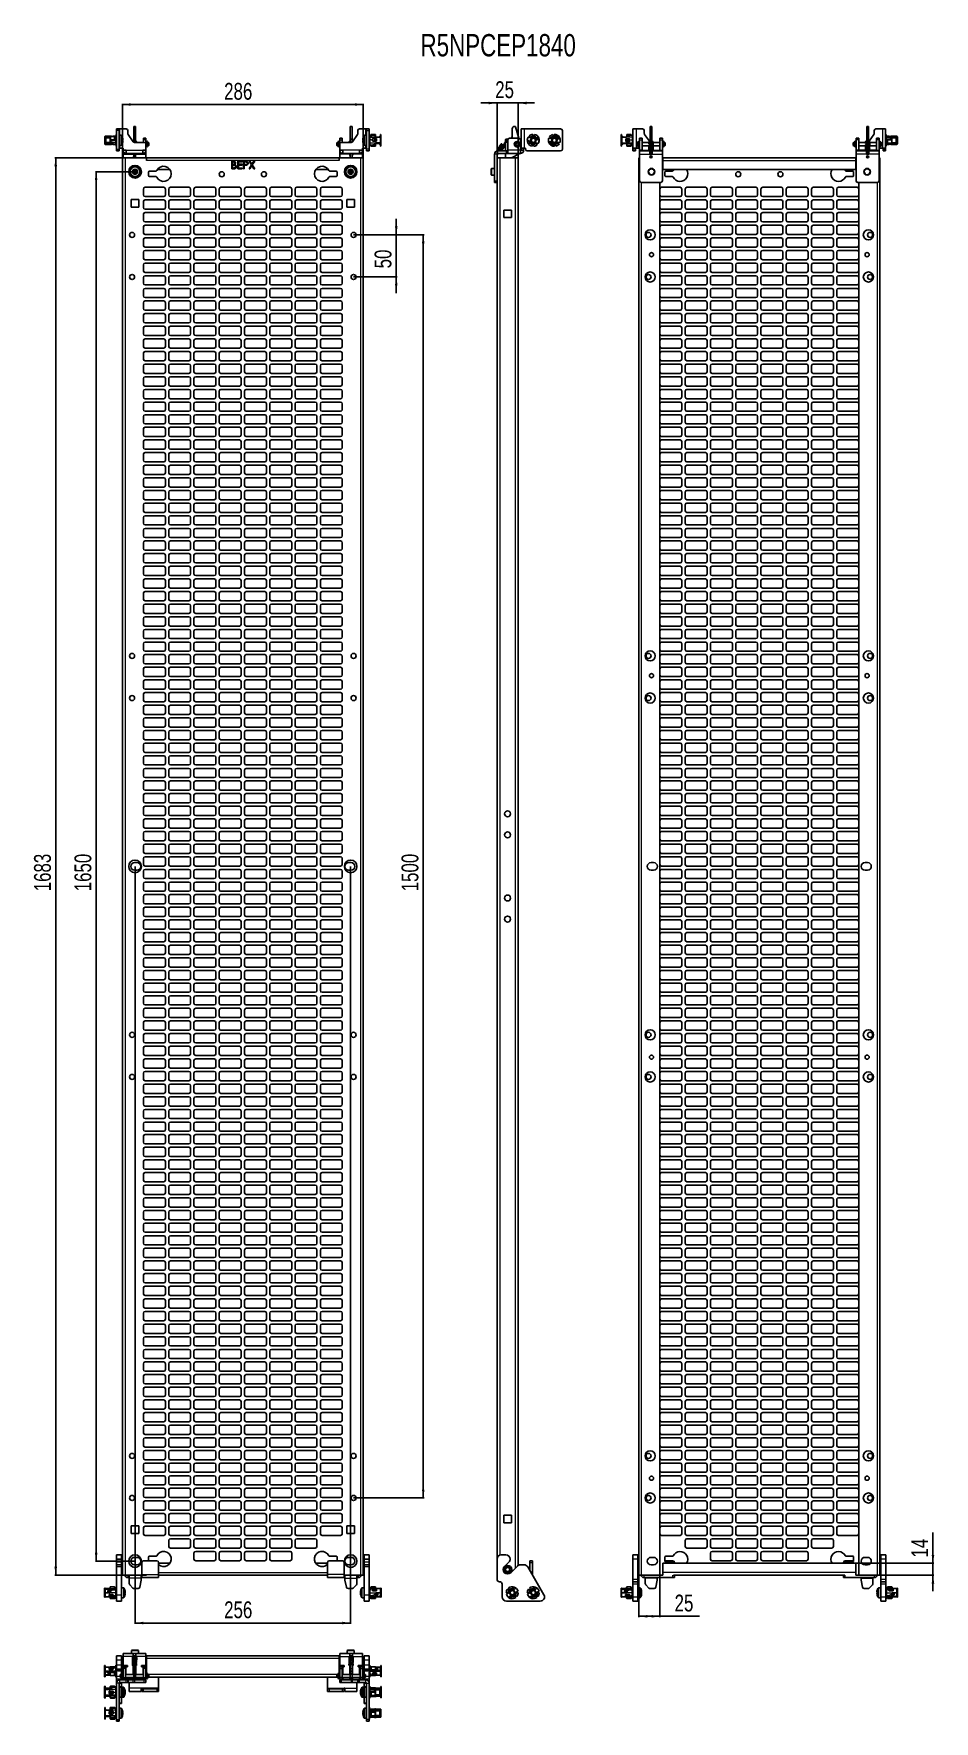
# Model space of a CAD drawing. Header units: millimetres. Extents: x -431 to 638, y -14 to 1990.
import ezdxf

# ---------------------------------------------------------------- set-up
doc = ezdxf.new("R2010")
doc.units = ezdxf.units.MM
doc.layers.add('FORMAT', color=7, linetype='Continuous')
doc.styles.add('SLDTEXTSTYLE0', font='TXT', dxfattribs={"width": 0.75})
doc.dimstyles.new('SLDDIMSTYLE0', dxfattribs={"dimtxt": 20, "dimasz": 10, "dimexe": 0, "dimexo": 0.0625, "dimgap": 5, "dimtad": 2, "dimdec": 1, "dimrnd": 1e-09, "dimzin": 12, "dimdsep": 46, "dimtxsty": 'SLDTEXTSTYLE0', "dimsah": 1, "dimcen": 0.09, "dimadec": 0, "dimazin": 3, "dimtfac": 1, "dimtofl": 0, "dimtmove": 0, "dimatfit": 3, "dimfxl": 0, "dimfrac": 2, "dimtolj": 1, "dimtzin": 12, "dimarcsym": 0})
doc.dimstyles.new('SLDDIMSTYLE1', dxfattribs={"dimtxt": 20, "dimasz": 10, "dimexe": 0, "dimexo": 0.0625, "dimgap": 5, "dimtad": 2, "dimdec": 1, "dimrnd": 1e-09, "dimzin": 12, "dimdsep": 46, "dimtxsty": 'SLDTEXTSTYLE0', "dimsah": 1, "dimcen": 0.09, "dimadec": 0, "dimazin": 3, "dimtfac": 1, "dimtmove": 0, "dimatfit": 0, "dimfxl": 0, "dimfrac": 2, "dimtolj": 1, "dimtzin": 12, "dimarcsym": 0})

msp = doc.modelspace()

# ---------------------------------------------------------------- texts
at = {"layer": 'FORMAT', "insert": (28.58, 1989.14), "char_height": 26.4583, "attachment_point": 1, "style": 'SLDTEXTSTYLE0'}
msp.add_mtext('R5NPCEP1840', dxfattribs=at)

# ---------------------------------------------------------------- blocks, each defined once
blk = doc.blocks.new('_D')
at = {"layer": 'FORMAT'}
for p, q in [((-296.9, 1842.2), (-405.5, 1842.2)), ((-404.5, 1842.2), (-404.5, 159.1)), ((-296.9, 159.1), (-405.5, 159.1))]:
    blk.add_line(p, q, dxfattribs=at)
for points in [[(-404.5, 1842.2), (-406.1, 1832.2), (-403, 1832.2)], [(-404.5, 159.1), (-403, 169.1), (-406.1, 169.1)]]:
    blk.add_solid(points, dxfattribs=at)
at = {"layer": 'FORMAT', "insert": (-430.3, 971.1), "char_height": 20, "attachment_point": 1, "rotation": 90, "style": 'SLDTEXTSTYLE0'}
blk.add_mtext('1683', dxfattribs=at)
blk = doc.blocks.new('_D_1')
at = {"layer": 'FORMAT'}
for p, q in [((-325.4, 1842.2), (-325.4, 1906.5)), ((-325.4, 1905.5), (-39.4, 1905.5)), ((-39.4, 1842.2), (-39.4, 1906.5))]:
    blk.add_line(p, q, dxfattribs=at)
for points in [[(-325.4, 1905.5), (-315.4, 1903.9), (-315.4, 1907)], [(-39.4, 1905.5), (-49.4, 1907), (-49.4, 1903.9)]]:
    blk.add_solid(points, dxfattribs=at)
at = {"layer": 'FORMAT', "insert": (-204.6, 1931.2), "char_height": 20, "attachment_point": 1, "style": 'SLDTEXTSTYLE0'}
blk.add_mtext('286', dxfattribs=at)
blk = doc.blocks.new('_D_2')
at = {"layer": 'FORMAT'}
for p, q in [((-50.9, 1750.7), (32.8, 1750.7)), ((31.8, 1750.7), (31.8, 250.7)), ((-50.9, 250.7), (32.8, 250.7))]:
    blk.add_line(p, q, dxfattribs=at)
for points in [[(31.8, 1750.7), (30.2, 1740.7), (33.3, 1740.7)], [(31.8, 250.7), (33.3, 260.7), (30.2, 260.7)]]:
    blk.add_solid(points, dxfattribs=at)
at = {"layer": 'FORMAT', "insert": (6, 971.1), "char_height": 20, "attachment_point": 1, "rotation": 90, "style": 'SLDTEXTSTYLE0'}
blk.add_mtext('1500', dxfattribs=at)
blk = doc.blocks.new('_D_3')
at = {"layer": 'FORMAT'}
for p, q in [((-0.2, 1750.7), (-0.2, 1769.9)), ((-50.9, 1750.7), (0.8, 1750.7)), ((-0.2, 1750.7), (-0.2, 1700.7)), ((-50.9, 1700.7), (0.8, 1700.7)), ((-0.2, 1700.7), (-0.2, 1681.4))]:
    blk.add_line(p, q, dxfattribs=at)
for points in [[(-0.2, 1750.7), (1.3, 1760.7), (-1.8, 1760.7)], [(-0.2, 1700.7), (-1.8, 1690.7), (1.3, 1690.7)]]:
    blk.add_solid(points, dxfattribs=at)
at = {"layer": 'FORMAT', "insert": (-26, 1710.9), "char_height": 20, "attachment_point": 1, "rotation": 90, "style": 'SLDTEXTSTYLE0'}
blk.add_mtext('50', dxfattribs=at)
blk = doc.blocks.new('_D_4')
at = {"layer": 'FORMAT'}
for p, q in [((-310.4, 1000.6), (-310.4, 101.2)), ((-54.4, 1000.6), (-54.4, 101.2)), ((-310.4, 102.2), (-54.4, 102.2))]:
    blk.add_line(p, q, dxfattribs=at)
for points in [[(-310.4, 102.2), (-300.4, 100.6), (-300.4, 103.7)], [(-54.4, 102.2), (-64.4, 103.7), (-64.4, 100.6)]]:
    blk.add_solid(points, dxfattribs=at)
at = {"layer": 'FORMAT', "insert": (-204.6, 127.9), "char_height": 20, "attachment_point": 1, "style": 'SLDTEXTSTYLE0'}
blk.add_mtext('256', dxfattribs=at)
blk = doc.blocks.new('_D_5')
at = {"layer": 'FORMAT'}
for p, q in [((-310.4, 1825.7), (-357.5, 1825.7)), ((-356.5, 1825.7), (-356.5, 175.7)), ((-310.4, 175.7), (-357.5, 175.7))]:
    blk.add_line(p, q, dxfattribs=at)
for points in [[(-356.5, 1825.7), (-358.1, 1815.7), (-355, 1815.7)], [(-356.5, 175.7), (-355, 185.7), (-358.1, 185.7)]]:
    blk.add_solid(points, dxfattribs=at)
at = {"layer": 'FORMAT', "insert": (-382.3, 971.1), "char_height": 20, "attachment_point": 1, "rotation": 90, "style": 'SLDTEXTSTYLE0'}
blk.add_mtext('1650', dxfattribs=at)
blk = doc.blocks.new('_D_6')
at = {"layer": 'FORMAT'}
for p, q in [((119.4, 1907.3), (100.2, 1907.3)), ((119.4, 1842.2), (119.4, 1908.3)), ((119.4, 1907.3), (144.4, 1907.3)), ((144.4, 1842.2), (144.4, 1908.3)), ((144.4, 1907.3), (163.7, 1907.3))]:
    blk.add_line(p, q, dxfattribs=at)
for points in [[(119.4, 1907.3), (109.4, 1908.8), (109.4, 1905.7)], [(144.4, 1907.3), (154.4, 1905.7), (154.4, 1908.8)]]:
    blk.add_solid(points, dxfattribs=at)
at = {"layer": 'FORMAT', "insert": (117.2, 1933.1), "char_height": 20, "attachment_point": 1, "style": 'SLDTEXTSTYLE0'}
blk.add_mtext('25', dxfattribs=at)
blk = doc.blocks.new('_D_7')
at = {"layer": 'FORMAT'}
for p, q in [((287.8, 159.1), (287.8, 109.2)), ((312.8, 159.1), (312.8, 109.2)), ((312.8, 110.2), (287.8, 110.2)), ((312.8, 110.2), (359.7, 110.2))]:
    blk.add_line(p, q, dxfattribs=at)
for points in [[(287.8, 110.2), (297.8, 108.6), (297.8, 111.7)], [(312.8, 110.2), (302.8, 111.7), (302.8, 108.6)]]:
    blk.add_solid(points, dxfattribs=at)
at = {"layer": 'FORMAT', "insert": (330.2, 135.9), "char_height": 20, "attachment_point": 1, "style": 'SLDTEXTSTYLE0'}
blk.add_mtext('25', dxfattribs=at)
blk = doc.blocks.new('_D_8')
at = {"layer": 'FORMAT'}
for p, q in [((636.9, 173.1), (636.9, 209.6)), ((545.3, 173.1), (637.9, 173.1)), ((636.9, 173.1), (636.9, 159.1)), ((545.3, 159.1), (637.9, 159.1)), ((636.9, 159.1), (636.9, 139.9))]:
    blk.add_line(p, q, dxfattribs=at)
for points in [[(636.9, 173.1), (638.5, 183.1), (635.4, 183.1)], [(636.9, 159.1), (635.4, 149.1), (638.5, 149.1)]]:
    blk.add_solid(points, dxfattribs=at)
at = {"layer": 'FORMAT', "insert": (611.1, 180), "char_height": 20, "attachment_point": 1, "rotation": 90, "style": 'SLDTEXTSTYLE0'}
blk.add_mtext('14', dxfattribs=at)

# ---------------------------------------------------------------- dimensions: what is measured, and where the dimension line sits
at = {"layer": 'FORMAT'}
for base, p1, p2, angle, dimstyle, picture, middle in [((-39.39, 1905.46), (-325.39, 1842.16), (-39.39, 1842.16), 0, 'SLDDIMSTYLE0', '_D_1', (-182.39, 1905.46)), ((-404.54, 159.15), (-296.89, 1842.17), (-296.89, 159.15), 90, 'SLDDIMSTYLE0', '_D', (-404.54, 1000.66)), ((-356.54, 175.66), (-310.39, 1825.66), (-310.39, 175.66), 90, 'SLDDIMSTYLE0', '_D_5', (-356.54, 1000.66)), ((-0.24, 1700.66), (-50.89, 1750.66), (-50.89, 1700.66), 90, 'SLDDIMSTYLE1', '_D_3', (-0.24, 1725.66)), ((31.76, 250.66), (-50.89, 1750.66), (-50.89, 250.66), 90, 'SLDDIMSTYLE0', '_D_2', (31.76, 1000.66)), ((-54.39, 102.16), (-310.39, 1000.66), (-54.39, 1000.66), 0, 'SLDDIMSTYLE0', '_D_4', (-182.39, 102.16)), ((636.92, 159.15), (545.27, 173.15), (545.27, 159.15), 90, 'SLDDIMSTYLE1', '_D_8', (636.92, 194.78))]:
    dim = msp.add_linear_dim(base=base, p1=p1, p2=p2, angle=angle, dimstyle=dimstyle, dxfattribs=at)
    dim.commit()
    dim.dimension.update_dxf_attribs({"geometry": picture, "text_midpoint": middle, "dimtype": 160})
for base, p1, p2, dimstyle, picture, middle in [((144.44, 1907.27), (119.44, 1842.16), (144.44, 1842.16), 'SLDDIMSTYLE1', '_D_6', (131.94, 1907.27)), ((287.77, 110.16), (312.77, 159.16), (287.77, 159.16), 'SLDDIMSTYLE0', '_D_7', (344.95, 110.16))]:
    dim = msp.add_linear_dim(base=base, p1=p1, p2=p2, dimstyle=dimstyle, dxfattribs=at)
    dim.commit()
    dim.dimension.update_dxf_attribs({"geometry": picture, "text_midpoint": middle, "dimtype": 160})

# ---------------------------------------------------------------- linework, layer by layer
at = {"color": 7, "linetype": 'Continuous', "lineweight": 25}
for p, q in [((-346.39, 1866.26), (-346.39, 1867.11)), ((-346.39, 1866.26), (-345.89, 1866.26)), ((-346.39, 1864.84), (-346.39, 1866.26)), ((-345.89, 1864.84), (-346.39, 1864.84)), ((-346.39, 1864.61), (-346.39, 1864.84)), ((-345.89, 1864.61), (-346.39, 1864.61)), ((-346.39, 1860.32), (-346.39, 1864.61)), ((-345.89, 1866.26), (-345.89, 1864.84)), ((-345.89, 1864.84), (-345.89, 1864.61)), ((-345.89, 1864.61), (-345.89, 1860.32)), ((-340.99, 1867.81), (-345.69, 1867.81)), ((-343.69, 1866.82), (-345.69, 1866.82)), ((-345.69, 1865.59), (-345.69, 1865.39)), ((-345.19, 1865.21), (-345.69, 1865.21)), ((-345.69, 1865.21), (-345.69, 1864.98)), ((-345.69, 1864.98), (-345.19, 1864.98)), ((-345.69, 1864.81), (-345.69, 1864.38)), ((-345.39, 1864.38), (-345.69, 1864.38)), ((-345.69, 1864.38), (-345.69, 1864.23)), ((-345.69, 1864.23), (-345.39, 1864.23)), ((-345.39, 1860.46), (-345.39, 1864.98)), ((-345.19, 1864.98), (-345.19, 1865.21)), ((-344.89, 1865.34), (-344.89, 1860.32)), ((-339.79, 1865.96), (-344.21, 1865.96)), ((-343.69, 1866.42), (-343.69, 1866.82)), ((-339.79, 1866.82), (-343.69, 1866.82)), ((-343.69, 1866.42), (-339.79, 1866.42)), ((-339.9, 1867.99), (-340.99, 1867.8)), ((-340.99, 1867.81), (-340.99, 1867.81)), ((-340.99, 1867.78), (-340.99, 1867.81)), ((-337.19, 1867.7), (-340.49, 1867.7)), ((-339.79, 1867.27), (-339.68, 1867.51)), ((-339.79, 1863.68), (-339.79, 1867.27)), ((-339.68, 1867.51), (-339.68, 1863.55)), ((-334.59, 1867.51), (-339.68, 1867.51)), ((-338.47, 1867.74), (-338.39, 1867.7)), ((-333.37, 1867.81), (-336.02, 1867.81)), ((-334.59, 1863.55), (-334.59, 1867.51)), ((-334.59, 1867.51), (-334.39, 1867.38)), ((-334.39, 1867.38), (-334.39, 1863.62)), ((-333.09, 1866.82), (-334.39, 1866.82)), ((-334.39, 1866.42), (-333.09, 1866.42)), ((-333.34, 1867.81), (-333.09, 1867.81)), ((-333.19, 1866.42), (-333.19, 1862.75)), ((-332.89, 1865.96), (-333.19, 1865.96)), ((-332.89, 1860.27), (-332.89, 1870.06)), ((-332.39, 1870.06), (-332.89, 1870.06)), ((-332.39, 1876.46), (-329.39, 1876.46)), ((-332.39, 1874.46), (-332.39, 1876.46)), ((-332.39, 1874.46), (-332.39, 1852.46)), ((-329.39, 1876.46), (-329.39, 1874.46)), ((-328.59, 1876.46), (-329.39, 1876.46)), ((-329.39, 1874.46), (-329.39, 1852.46)), ((-327.07, 1868.96), (-329.39, 1868.96)), ((-328.59, 1876.46), (-320.89, 1876.46)), ((-318.89, 1874.46), (-318.89, 1871.09)), ((-318.53, 1869.94), (-312.49, 1861.31)), ((-311.99, 1879.46), (-309.99, 1879.46)), ((-311.99, 1879.09), (-311.99, 1879.46)), ((-311.99, 1879.09), (-311.99, 1864.46)), ((-311.99, 1864.46), (-309.99, 1864.46)), ((-311.99, 1860.96), (-311.99, 1864.46)), ((-309.99, 1879.46), (-309.99, 1879.09)), ((-309.99, 1879.09), (-309.99, 1864.46)), ((-309.99, 1864.46), (-309.99, 1860.96)), ((-300.39, 1865.46), (-297.39, 1865.46)), ((-300.39, 1863.46), (-300.39, 1865.46)), ((-297.39, 1865.46), (-297.39, 1863.46)), ((-64.39, 1865.46), (-67.39, 1865.46)), ((-67.39, 1865.46), (-67.39, 1863.46)), ((-64.39, 1863.46), (-64.39, 1865.46)), ((-54.79, 1879.46), (-52.79, 1879.46)), ((-54.79, 1879.09), (-54.79, 1879.46)), ((-54.79, 1879.09), (-54.79, 1864.46)), ((-54.79, 1864.46), (-52.79, 1864.46)), ((-54.79, 1860.96), (-54.79, 1864.46)), ((-52.79, 1879.46), (-52.79, 1879.09)), ((-52.79, 1879.09), (-52.79, 1864.46)), ((-52.79, 1864.46), (-52.79, 1860.96)), ((-46.25, 1869.94), (-52.3, 1861.31)), ((-45.89, 1874.46), (-45.89, 1871.09)), ((-36.19, 1876.46), (-43.89, 1876.46)), ((-35.39, 1868.96), (-37.72, 1868.96)), ((-36.19, 1876.46), (-35.39, 1876.46)), ((-35.39, 1876.46), (-35.39, 1874.46)), ((-32.39, 1876.46), (-35.39, 1876.46)), ((-35.39, 1874.46), (-35.39, 1852.46)), ((-32.39, 1874.46), (-32.39, 1876.46)), ((-32.39, 1874.46), (-32.39, 1852.46)), ((-31.89, 1870.06), (-32.39, 1870.06)), ((-32.39, 1864.82), (-31.89, 1864.82)), ((-31.89, 1870.06), (-31.89, 1864.82)), ((-31.89, 1866.89), (-31.66, 1866.82)), ((-31.89, 1864.28), (-31.89, 1864.82)), ((-31.69, 1868.09), (-31.69, 1868.4)), ((-31.69, 1867.78), (-31.69, 1868.09)), ((-31.69, 1867.78), (-31.69, 1867.4)), ((-31.69, 1866.82), (-21.09, 1866.82)), ((-31.44, 1864.23), (-31.69, 1864.23)), ((-31.44, 1864.1), (-31.69, 1864.1)), ((-30.39, 1867.11), (-31.59, 1867.11)), ((-31.59, 1866.82), (-31.59, 1867.11)), ((-31.59, 1862.94), (-31.59, 1864.1)), ((-30.39, 1868.91), (-30.94, 1868.91)), ((-30.39, 1868.68), (-30.94, 1868.68)), ((-30.94, 1868.38), (-30.39, 1868.38)), ((-30.19, 1869.96), (-30.39, 1869.84)), ((-30.39, 1869.23), (-30.39, 1869.84)), ((-30.19, 1869.29), (-30.39, 1869.23)), ((-30.39, 1866.82), (-30.39, 1869.23)), ((-25.11, 1869.96), (-30.19, 1869.96)), ((-30.19, 1869.96), (-30.19, 1869.29)), ((-30.19, 1869.29), (-30.19, 1866.82)), ((-30.19, 1869.29), (-25.11, 1869.29)), ((-28.79, 1864.08), (-28.79, 1863.13)), ((-27.59, 1865.21), (-24.29, 1865.21)), ((-24.29, 1864.98), (-27.59, 1864.98)), ((-24.99, 1869.76), (-25.11, 1869.96)), ((-25.11, 1869.29), (-25.11, 1869.96)), ((-25.11, 1866.82), (-25.11, 1869.29)), ((-24.99, 1869.17), (-25.11, 1869.29)), ((-25.11, 1864.33), (-25.11, 1864.98)), ((-24.99, 1869.76), (-24.99, 1869.17)), ((-24.99, 1869.17), (-24.99, 1866.82)), ((-24.99, 1866.91), (-24.91, 1866.82)), ((-24.99, 1864.98), (-24.99, 1864.34)), ((-23.79, 1864.76), (-23.79, 1864.39)), ((-23.79, 1862.81), (-23.79, 1864.39)), ((-21.09, 1866.82), (-19.09, 1866.82)), ((-19.59, 1867.7), (-19.09, 1867.7)), ((-18.39, 1869.96), (-18.89, 1869.96)), ((-18.89, 1869.96), (-18.89, 1869.96)), ((-18.89, 1869.96), (-18.39, 1869.96)), ((-18.89, 1867.03), (-18.89, 1869.96)), ((-18.89, 1867.03), (-18.39, 1867.03)), ((-18.89, 1866.79), (-18.89, 1867.03)), ((-18.39, 1869.96), (-18.39, 1869.96)), ((-18.39, 1869.96), (-18.39, 1867.03)), ((-18.39, 1867.03), (-18.39, 1866.26)), ((-18.39, 1866.26), (-18.39, 1860.45)), ((129.64, 1860.78), (129.64, 1863.96)), ((130.14, 1864.46), (132.41, 1864.46)), ((145.14, 1865.46), (134.14, 1865.46)), ((137.33, 1867.46), (137.33, 1876.46)), ((140.33, 1879.46), (140.95, 1879.46)), ((141.43, 1879.09), (145.1, 1865.46)), ((147.94, 1876.46), (147.94, 1853.46)), ((147.94, 1876.46), (151.74, 1876.46)), ((151.74, 1876.46), (194.94, 1876.46)), ((156.61, 1866.75), (156.49, 1866.82)), ((159.57, 1865.95), (156.56, 1866.76)), ((159.06, 1866.71), (157.69, 1868.23)), ((158.76, 1866.17), (159.2, 1866.56)), ((159.06, 1866.71), (159.2, 1866.56)), ((159.2, 1866.56), (159.67, 1866.04)), ((159.53, 1866.19), (159.34, 1866.02)), ((162.04, 1868.06), (161.88, 1870.04)), ((163.32, 1868.02), (162.09, 1868.08)), ((163.37, 1867.99), (163.74, 1869.94)), ((166.05, 1866.21), (165.53, 1865.74)), ((165.82, 1865.67), (165.62, 1865.63)), ((165.64, 1865.84), (165.69, 1865.85)), ((166.2, 1866.34), (166.05, 1866.21)), ((166.2, 1866.34), (166.47, 1866.01)), ((166.21, 1865.96), (168.51, 1866.45)), ((168.41, 1866.22), (166.34, 1865.78)), ((169.44, 1863.31), (166.43, 1864.12)), ((167.08, 1864.38), (166.6, 1864.23)), ((168.41, 1866.22), (168.51, 1866.45)), ((181.01, 1865.6), (180.87, 1865.65)), ((184.07, 1865.37), (180.96, 1865.6)), ((183.43, 1866.02), (181.8, 1867.26)), ((183.23, 1865.43), (183.59, 1865.9)), ((183.43, 1866.02), (183.59, 1865.9)), ((183.59, 1865.9), (184.14, 1865.47)), ((183.98, 1865.59), (183.83, 1865.39)), ((184.07, 1865.53), (183.92, 1865.38)), ((186.1, 1867.89), (185.58, 1869.81)), ((187.37, 1868.09), (186.15, 1867.93)), ((187.43, 1868.07), (187.42, 1870.06)), ((190.38, 1866.82), (189.96, 1866.26)), ((190.05, 1866.38), (190.1, 1866.4)), ((190.25, 1866.25), (190.07, 1866.17)), ((190.5, 1866.98), (190.38, 1866.82)), ((190.5, 1866.98), (190.83, 1866.71)), ((190.59, 1866.61), (192.76, 1867.51)), ((192.7, 1867.27), (190.74, 1866.45)), ((194.25, 1864.61), (191.14, 1864.84)), ((191.74, 1865.21), (191.3, 1864.98)), ((192.7, 1867.27), (192.76, 1867.51)), ((196.94, 1874.46), (196.94, 1852.46)), ((267.27, 1869.96), (266.77, 1869.96)), ((266.77, 1869.2), (266.77, 1869.96)), ((267.27, 1869.2), (266.77, 1869.2)), ((266.77, 1866.13), (266.77, 1869.2)), ((266.78, 1866.13), (266.77, 1866.13)), ((266.77, 1866.04), (266.77, 1866.13)), ((266.77, 1860.18), (266.77, 1866.04)), ((267.27, 1869.96), (267.27, 1869.2)), ((267.27, 1869.2), (267.27, 1866.54)), ((267.97, 1867.7), (267.47, 1867.7)), ((267.97, 1867.42), (267.47, 1867.42)), ((267.47, 1867.42), (267.47, 1866.96)), ((267.47, 1866.96), (267.97, 1866.96)), ((273.07, 1866.56), (267.47, 1866.56)), ((267.97, 1866.96), (267.97, 1867.42)), ((269.47, 1866.56), (269.47, 1866.82)), ((273.29, 1866.82), (269.47, 1866.82)), ((272.17, 1864.01), (272.17, 1864.38)), ((272.17, 1864.01), (272.17, 1862.41)), ((275.97, 1864.85), (272.67, 1864.85)), ((272.67, 1864.66), (275.97, 1864.66)), ((274.23, 1867.9), (273.07, 1866.56)), ((273.49, 1869.96), (273.37, 1869.76)), ((273.37, 1869.76), (273.49, 1869.96)), ((273.37, 1866.91), (273.37, 1869.76)), ((273.37, 1863.89), (273.37, 1864.66)), ((273.49, 1869.96), (273.49, 1867.04)), ((278.57, 1869.96), (273.49, 1869.96)), ((273.49, 1864.66), (273.49, 1863.92)), ((277.17, 1868.91), (279.32, 1868.91)), ((278.77, 1869.84), (278.57, 1869.96)), ((278.57, 1868.91), (278.57, 1869.96)), ((278.57, 1869.96), (278.77, 1869.84)), ((278.77, 1869.84), (278.77, 1868.91)), ((279.82, 1863.84), (280.07, 1863.84)), ((279.82, 1863.75), (280.07, 1863.75)), ((279.97, 1863.75), (279.97, 1862.62)), ((280.07, 1868.4), (280.07, 1866.56)), ((280.27, 1866.8), (280.12, 1866.77)), ((280.77, 1870.06), (280.27, 1870.06)), ((280.27, 1869.28), (280.27, 1870.06)), ((280.27, 1868.23), (280.27, 1869.28)), ((280.27, 1869.28), (280.77, 1869.28)), ((280.27, 1864.25), (280.27, 1868.23)), ((280.27, 1868.23), (280.77, 1868.23)), ((280.77, 1864.25), (280.27, 1864.25)), ((280.27, 1863.88), (280.27, 1864.25)), ((284.57, 1876.46), (280.77, 1876.46)), ((280.77, 1876.46), (280.77, 1853.46)), ((284.57, 1876.46), (292.27, 1876.46)), ((291.57, 1865.46), (288.57, 1865.46)), ((288.57, 1865.46), (288.57, 1863.46)), ((291.57, 1863.46), (291.57, 1865.46)), ((294.27, 1874.46), (294.27, 1871.09)), ((294.64, 1869.94), (300.28, 1861.88)), ((301.17, 1879.46), (303.17, 1879.46)), ((301.17, 1876.46), (301.17, 1879.46)), ((301.17, 1867.46), (301.17, 1876.46)), ((301.17, 1864.46), (301.17, 1867.46)), ((301.17, 1864.46), (303.17, 1864.46)), ((301.17, 1863.96), (301.17, 1864.46)), ((301.17, 1858.28), (301.17, 1863.96)), ((303.17, 1879.46), (303.17, 1876.46)), ((303.17, 1867.46), (303.17, 1876.46)), ((303.17, 1867.46), (303.17, 1864.46)), ((303.17, 1864.46), (303.17, 1863.96)), ((303.17, 1858.36), (303.17, 1863.96)), ((312.77, 1865.46), (312.77, 1863.46)), ((315.77, 1865.46), (312.77, 1865.46)), ((315.77, 1863.46), (315.77, 1865.46)), ((545.77, 1865.46), (548.77, 1865.46)), ((545.77, 1863.46), (545.77, 1865.46)), ((548.77, 1865.46), (548.77, 1863.46)), ((558.37, 1879.46), (560.37, 1879.46)), ((558.37, 1876.46), (558.37, 1879.46)), ((558.37, 1867.46), (558.37, 1876.46)), ((558.37, 1864.46), (558.37, 1867.46)), ((558.37, 1864.46), (560.37, 1864.46)), ((558.37, 1863.96), (558.37, 1864.46)), ((558.37, 1858.7), (558.37, 1863.96)), ((560.37, 1879.46), (560.37, 1876.46)), ((560.37, 1867.46), (560.37, 1876.46)), ((560.37, 1867.46), (560.37, 1864.46)), ((560.37, 1864.46), (560.37, 1863.96)), ((560.37, 1858.74), (560.37, 1863.96)), ((566.91, 1869.94), (561.35, 1862)), ((567.27, 1874.46), (567.27, 1871.09)), ((576.97, 1876.46), (569.27, 1876.46)), ((569.97, 1865.46), (572.97, 1865.46)), ((569.97, 1863.46), (569.97, 1865.46)), ((572.97, 1865.46), (572.97, 1863.46)), ((576.97, 1876.46), (580.77, 1876.46)), ((580.77, 1876.46), (580.77, 1853.46)), ((580.77, 1870.06), (581.27, 1870.06)), ((580.77, 1870.04), (581.27, 1870.04)), ((581.27, 1868.23), (580.77, 1868.23)), ((581.27, 1866.82), (580.77, 1866.82)), ((581.27, 1870.04), (581.27, 1870.06)), ((581.27, 1870.04), (581.27, 1868.23)), ((581.27, 1866.82), (581.27, 1868.23)), ((581.27, 1866.82), (581.27, 1855.98)), ((581.47, 1865.96), (581.27, 1865.96)), ((581.27, 1863.88), (581.57, 1863.91)), ((581.72, 1867.81), (581.47, 1867.81)), ((581.72, 1867.79), (581.47, 1867.79)), ((581.47, 1864.72), (581.47, 1866.56)), ((581.47, 1864.35), (581.47, 1864.72)), ((581.75, 1863.97), (581.57, 1863.93)), ((581.57, 1860.05), (581.57, 1863.93)), ((582.25, 1867.81), (581.75, 1867.81)), ((584.38, 1864.22), (582.22, 1864.22)), ((582.22, 1863.85), (582.77, 1863.85)), ((584.37, 1867.81), (582.25, 1867.81)), ((582.77, 1863.86), (582.97, 1863.96)), ((582.77, 1863.58), (582.77, 1863.86)), ((582.97, 1863.96), (582.97, 1863.67)), ((582.97, 1863.96), (584.38, 1863.96)), ((584.4, 1867.81), (584.37, 1867.81)), ((584.37, 1867.81), (584.4, 1867.81)), ((584.37, 1867.81), (584.37, 1867.8)), ((584.57, 1863.97), (585.41, 1864.03)), ((585.57, 1867.7), (586.77, 1867.7)), ((585.57, 1867.6), (588.87, 1867.6)), ((586.47, 1864.32), (588.06, 1864.32)), ((587.32, 1865.22), (588.47, 1866.56)), ((588.47, 1866.19), (587.32, 1864.85)), ((588.06, 1864.32), (588.06, 1865.71)), ((588.06, 1863.67), (588.06, 1864.32)), ((588.06, 1864.32), (588.17, 1864.15)), ((588.17, 1865.87), (588.17, 1864.15)), ((588.17, 1864.15), (588.17, 1863.51)), ((593.27, 1865.96), (588.27, 1865.96)), ((588.44, 1867.96), (588.28, 1867.99)), ((588.47, 1866.19), (588.47, 1866.56)), ((588.47, 1866.56), (594.07, 1866.56)), ((594.07, 1866.19), (588.47, 1866.19)), ((594.07, 1867.81), (589.37, 1867.81)), ((589.37, 1867.78), (589.37, 1867.81)), ((589.37, 1867.78), (589.37, 1867.72)), ((593.77, 1865.46), (593.27, 1865.96)), ((593.27, 1861.32), (593.27, 1865.96)), ((594.07, 1864.23), (593.57, 1864.23)), ((593.77, 1865.46), (593.77, 1861.66)), ((594.07, 1865.59), (594.07, 1864.98)), ((594.27, 1866.76), (594.77, 1866.76)), ((594.27, 1862.6), (594.27, 1866.76)), ((594.77, 1867.11), (594.77, 1866.76)), ((594.77, 1866.76), (594.77, 1862.6)), ((-345.89, 1860.32), (-346.39, 1860.32)), ((-346.39, 1858.81), (-346.39, 1860.32)), ((-345.69, 1861.69), (-345.39, 1861.69)), ((-345.69, 1860.94), (-345.39, 1860.94)), ((-345.69, 1860.32), (-345.69, 1860.94)), ((-345.69, 1860.32), (-340.09, 1860.32)), ((-340.09, 1860.02), (-345.69, 1860.02)), ((-345.69, 1858.11), (-340.99, 1858.11)), ((-345.39, 1860.46), (-345.26, 1860.32)), ((-340.99, 1858.33), (-340.99, 1858.46)), ((-340.99, 1858.33), (-340.99, 1858.11)), ((-340.99, 1858.12), (-339.9, 1857.93)), ((-337.19, 1858.67), (-340.49, 1858.67)), ((-340.09, 1860.32), (-338.94, 1861.92)), ((-338.94, 1861.61), (-340.09, 1860.02)), ((-340.09, 1860.32), (-340.09, 1860.02)), ((-339.79, 1863.68), (-339.68, 1863.55)), ((-339.79, 1862.49), (-339.79, 1863.68)), ((-339.79, 1862.49), (-339.68, 1862.35)), ((-339.79, 1860.74), (-339.79, 1862.49)), ((-334.59, 1863.55), (-339.68, 1863.55)), ((-339.68, 1863.55), (-339.68, 1862.35)), ((-338.45, 1862.35), (-339.68, 1862.35)), ((-339.68, 1862.35), (-339.68, 1860.9)), ((-337.19, 1858.22), (-338.39, 1858.22)), ((-338.07, 1858.47), (-338.18, 1858.67)), ((-338.07, 1858.47), (-338.07, 1858.46)), ((-336.19, 1863), (-337.03, 1862.9)), ((-336.02, 1858.11), (-333.37, 1858.11)), ((-335.99, 1858.11), (-336.02, 1858.11)), ((-334.59, 1863.02), (-335.99, 1863.02)), ((-335.99, 1862.81), (-333.84, 1862.81)), ((-335.99, 1858.11), (-335.99, 1858.24)), ((-334.59, 1863.55), (-334.39, 1863.62)), ((-334.59, 1863.02), (-334.59, 1863.55)), ((-334.39, 1863.1), (-334.59, 1863.02)), ((-334.39, 1863.62), (-334.39, 1863.1)), ((-333.84, 1863.11), (-334.39, 1863.11)), ((-333.89, 1858.14), (-333.89, 1858.17)), ((-333.34, 1858.28), (-333.09, 1858.28)), ((-333.34, 1858.11), (-333.09, 1858.11)), ((-332.89, 1862.8), (-333.19, 1862.76)), ((-333.09, 1862.51), (-333.09, 1862.21)), ((-333.09, 1862.21), (-333.09, 1860.02)), ((-332.89, 1860.27), (-332.39, 1860.27)), ((-332.89, 1859.9), (-332.89, 1858.66)), ((-332.89, 1858.66), (-332.39, 1858.66)), ((-332.89, 1856.11), (-332.89, 1858.66)), ((-332.39, 1856.11), (-332.89, 1856.11)), ((-332.89, 1856.11), (-332.89, 1855.86)), ((-332.39, 1855.86), (-332.89, 1855.86)), ((-332.4, 1859.96), (-332.39, 1859.96)), ((-332.39, 1850.46), (-332.39, 1852.46)), ((-329.39, 1850.46), (-332.39, 1850.46)), ((-329.39, 1856.96), (-327.07, 1856.96)), ((-329.39, 1853.46), (-328.59, 1853.46)), ((-329.39, 1852.46), (-329.39, 1850.46)), ((-324.59, 1853.46), (-328.59, 1853.46)), ((-324.59, 1851.26), (-324.59, 1853.46)), ((-324.59, 1851.26), (-320.79, 1851.26)), ((-324.59, 1850.46), (-324.59, 1847.46)), ((-324.51, 1850.46), (-324.59, 1850.46)), ((-324.59, 1847.46), (-320.79, 1847.46)), ((-324.59, 1847.46), (-324.59, 1846.66)), ((-324.59, 1842.16), (-324.59, 1846.66)), ((-320.79, 1851.26), (-320.79, 1847.46)), ((-320.79, 1847.46), (-312.49, 1847.46)), ((-312.49, 1847.46), (-309.49, 1847.46)), ((-312.49, 1846.66), (-312.49, 1847.46)), ((-312.49, 1846.66), (-311.99, 1846.66)), ((-309.99, 1860.96), (-311.99, 1860.96)), ((-311.99, 1860.96), (-311.99, 1860.82)), ((-311.99, 1847.46), (-311.99, 1842.16)), ((-310.85, 1860.46), (-299.39, 1860.46)), ((-309.99, 1860.96), (-309.99, 1860.46)), ((-309.99, 1847.46), (-309.99, 1842.16)), ((-309.99, 1846.66), (-309.49, 1846.66)), ((-309.49, 1847.46), (-301.19, 1847.46)), ((-309.49, 1847.46), (-309.49, 1846.66)), ((-309.07, 1860.94), (-309.06, 1860.46)), ((-309.07, 1860.94), (-309.07, 1860.93)), ((-308.46, 1860.46), (-308.47, 1860.94)), ((-301.19, 1851.26), (-297.39, 1851.26)), ((-301.19, 1847.46), (-301.19, 1851.26)), ((-301.19, 1847.46), (-297.39, 1847.46)), ((-300.39, 1863.46), (-300.39, 1860.46)), ((-297.39, 1850.46), (-297.48, 1850.46)), ((-297.39, 1863.46), (-297.39, 1858.46)), ((-297.36, 1860.36), (-297.39, 1860.36)), ((-297.39, 1858.46), (-297.39, 1851.26)), ((-297.39, 1856.56), (-297.36, 1856.56)), ((-297.39, 1850.46), (-297.39, 1847.46)), ((-297.39, 1846.66), (-297.39, 1847.46)), ((-297.39, 1846.66), (-297.39, 1842.16)), ((-297.36, 1860.87), (-297.36, 1858.14)), ((-297.36, 1858.14), (-297.36, 1856.17)), ((-295.46, 1858.14), (-295.46, 1860.87)), ((-294.44, 1860.36), (-295.46, 1860.36)), ((-295.46, 1856.17), (-295.46, 1858.14)), ((-295.46, 1856.56), (-294.44, 1856.56)), ((-293.94, 1860.07), (-294.44, 1860.36)), ((-294.44, 1856.56), (-294.44, 1860.36)), ((-294.44, 1856.56), (-293.94, 1856.85)), ((-293.94, 1860.07), (-293.94, 1856.85)), ((-70.24, 1860.36), (-70.74, 1860.07)), ((-70.74, 1856.85), (-70.74, 1860.07)), ((-70.74, 1856.85), (-70.24, 1856.56)), ((-69.3, 1860.36), (-70.24, 1860.36)), ((-70.24, 1860.36), (-70.24, 1856.56)), ((-70.24, 1856.56), (-69.3, 1856.56)), ((-69.3, 1860.83), (-69.3, 1859.46)), ((-69.3, 1859.46), (-69.3, 1856.13)), ((-67.4, 1859.46), (-67.4, 1860.83)), ((-67.39, 1860.36), (-67.4, 1860.36)), ((-67.4, 1856.13), (-67.4, 1859.46)), ((-67.4, 1856.56), (-67.39, 1856.56)), ((-67.39, 1863.46), (-67.39, 1858.46)), ((-67.39, 1858.46), (-67.39, 1851.26)), ((-63.59, 1851.26), (-67.39, 1851.26)), ((-67.39, 1850.46), (-67.39, 1847.46)), ((-67.39, 1850.46), (-67.31, 1850.46)), ((-63.59, 1847.46), (-67.39, 1847.46)), ((-67.39, 1846.66), (-67.39, 1847.46)), ((-67.39, 1846.66), (-67.39, 1842.16)), ((-53.93, 1860.46), (-65.39, 1860.46)), ((-64.39, 1863.46), (-64.39, 1860.46)), ((-63.59, 1847.46), (-63.59, 1851.26)), ((-55.29, 1847.46), (-63.59, 1847.46)), ((-56.36, 1860.56), (-56.36, 1860.46)), ((-56.18, 1847.46), (-56.17, 1846.19)), ((-55.76, 1860.46), (-55.76, 1860.56)), ((-55.57, 1846.2), (-55.58, 1847.46)), ((-52.29, 1847.46), (-55.29, 1847.46)), ((-55.29, 1847.46), (-55.29, 1846.66)), ((-54.79, 1846.66), (-55.29, 1846.66)), ((-52.79, 1860.96), (-54.79, 1860.96)), ((-54.79, 1860.96), (-54.79, 1860.46)), ((-54.79, 1847.46), (-54.79, 1842.16)), ((-52.79, 1860.96), (-52.79, 1860.82)), ((-52.79, 1847.46), (-52.79, 1842.16)), ((-52.29, 1846.66), (-52.79, 1846.66)), ((-43.99, 1847.46), (-52.29, 1847.46)), ((-52.29, 1846.66), (-52.29, 1847.46)), ((-51.78, 1847.45), (-51.77, 1846.49)), ((-51.17, 1846.5), (-51.18, 1847.45)), ((-40.19, 1851.26), (-43.99, 1851.26)), ((-43.99, 1851.26), (-43.99, 1847.46)), ((-40.19, 1847.46), (-43.99, 1847.46)), ((-40.28, 1850.46), (-40.19, 1850.46)), ((-40.19, 1853.46), (-36.19, 1853.46)), ((-40.19, 1851.26), (-40.19, 1853.46)), ((-40.19, 1850.46), (-40.19, 1847.46)), ((-40.19, 1847.46), (-40.19, 1846.66)), ((-40.19, 1842.16), (-40.19, 1846.66)), ((-39.79, 1861.1), (-39.81, 1861.1)), ((-37.72, 1856.96), (-35.39, 1856.96)), ((-35.39, 1853.46), (-36.19, 1853.46)), ((-35.39, 1852.46), (-35.39, 1850.46)), ((-35.39, 1850.46), (-32.39, 1850.46)), ((-32.39, 1862.99), (-31.89, 1862.99)), ((-31.89, 1858.66), (-32.39, 1858.66)), ((-31.89, 1857.34), (-32.39, 1857.34)), ((-32.39, 1855.86), (-31.89, 1855.86)), ((-32.39, 1850.46), (-32.39, 1852.46)), ((-31.89, 1862.99), (-31.89, 1858.66)), ((-31.89, 1859.47), (-31.69, 1859.5)), ((-31.89, 1858.66), (-31.89, 1857.34)), ((-31.89, 1857.34), (-31.89, 1855.86)), ((-31.87, 1859.96), (-31.69, 1859.96)), ((-31.44, 1862.98), (-31.69, 1862.98)), ((-31.69, 1857.83), (-31.69, 1860.02)), ((-31.69, 1857.52), (-31.69, 1857.83)), ((-28.79, 1857.24), (-30.94, 1857.24)), ((-30.39, 1857.01), (-30.94, 1857.01)), ((-30.89, 1863.69), (-30.89, 1863.53)), ((-30.39, 1856.18), (-30.39, 1857.24)), ((-30.39, 1856.18), (-30.19, 1856.08)), ((-30.39, 1856.07), (-30.39, 1856.18)), ((-30.39, 1856.07), (-30.19, 1855.96)), ((-30.19, 1857.24), (-30.19, 1856.08)), ((-30.19, 1856.08), (-25.11, 1856.08)), ((-30.19, 1856.08), (-30.19, 1855.96)), ((-30.19, 1855.96), (-25.11, 1855.96)), ((-24.29, 1862.03), (-27.59, 1862.03)), ((-27.59, 1861.93), (-24.29, 1861.93)), ((-26.72, 1863.55), (-26.72, 1863.59)), ((-26.4, 1863.09), (-26.15, 1863.04)), ((-26.07, 1863.03), (-26.15, 1863.04)), ((-25.85, 1858.43), (-24.69, 1860.02)), ((-25.31, 1859.17), (-25.11, 1859.17)), ((-25.11, 1862.03), (-25.11, 1862.96)), ((-25.11, 1859.17), (-25.11, 1859.45)), ((-25.11, 1859.17), (-24.99, 1859.3)), ((-25.11, 1856.08), (-25.11, 1859.17)), ((-25.11, 1856.08), (-24.99, 1856.25)), ((-25.11, 1855.96), (-24.99, 1856.16)), ((-25.11, 1855.96), (-25.11, 1856.08)), ((-24.99, 1862.97), (-24.99, 1862.03)), ((-24.99, 1859.61), (-24.99, 1859.3)), ((-21.09, 1859.5), (-24.99, 1859.5)), ((-24.99, 1859.3), (-24.99, 1856.25)), ((-24.99, 1859.01), (-24.91, 1859.1)), ((-24.99, 1859.1), (-21.09, 1859.1)), ((-24.99, 1856.25), (-24.99, 1856.16)), ((-24.74, 1859.96), (-19.89, 1859.96)), ((-24.69, 1860.02), (-19.09, 1860.02)), ((-23.79, 1862.81), (-23.79, 1862.42)), ((-21.09, 1859.5), (-21.09, 1859.1)), ((-19.89, 1859.96), (-19.83, 1860.02)), ((-19.89, 1859.96), (-19.89, 1860.02)), ((-19.59, 1858.71), (-19.59, 1858.22)), ((-19.09, 1858.71), (-19.59, 1858.71)), ((-19.59, 1858.22), (-19.09, 1858.22)), ((-19.09, 1858.71), (-19.09, 1858.95)), ((-19.09, 1858.22), (-19.09, 1858.71)), ((-18.89, 1857.41), (-18.89, 1860.04)), ((-18.89, 1857.41), (-18.39, 1857.41)), ((-18.89, 1855.96), (-18.89, 1857.41)), ((-18.89, 1855.96), (-18.39, 1855.96)), ((-18.89, 1855.96), (-18.89, 1855.96)), ((-18.89, 1855.96), (-18.39, 1855.96)), ((-18.41, 1860.34), (-18.39, 1860.34)), ((-18.39, 1860.45), (-18.39, 1860.34)), ((-18.39, 1860.34), (-18.39, 1857.41)), ((-18.39, 1857.41), (-18.39, 1855.96)), ((-18.39, 1855.96), (-18.39, 1855.96)), ((116.44, 1814.96), (116.44, 1846.66)), ((119.44, 1814.96), (119.44, 1846.66)), ((119.44, 1845.7), (119.56, 1845.84)), ((119.97, 1847.41), (119.45, 1846.7)), ((119.51, 1852.26), (119.55, 1852.21)), ((119.51, 1846.98), (119.77, 1847.3)), ((119.56, 1845.84), (120.75, 1847.45)), ((119.56, 1845.84), (119.56, 1845.84)), ((119.83, 1851.69), (119.87, 1851.64)), ((119.91, 1852.77), (119.96, 1852.72)), ((120.24, 1850.46), (130.64, 1850.46)), ((120.24, 1847.46), (130.64, 1847.46)), ((120.31, 1853.28), (120.36, 1853.23)), ((120.6, 1852.2), (120.59, 1852.34)), ((120.72, 1853.79), (120.76, 1853.74)), ((120.75, 1851.12), (121.13, 1850.82)), ((121, 1852.71), (120.99, 1852.85)), ((121.12, 1854.3), (121.17, 1854.25)), ((121.12, 1850.59), (121.23, 1850.51)), ((121.13, 1850.82), (121.21, 1850.76)), ((121.25, 1850.48), (121.23, 1850.46)), ((121.4, 1853.22), (121.39, 1853.37)), ((121.52, 1854.81), (121.57, 1854.76)), ((121.81, 1853.73), (121.79, 1853.88)), ((121.86, 1850.46), (121.88, 1850.61)), ((121.97, 1855.7), (121.92, 1855.66)), ((121.92, 1855.32), (121.97, 1855.27)), ((122.21, 1854.24), (122.19, 1854.39)), ((122.61, 1854.75), (122.59, 1854.9)), ((124.05, 1850.44), (123.94, 1850.5)), ((124.02, 1850.51), (124.18, 1850.42)), ((125.39, 1851.96), (125.57, 1851.87)), ((125.89, 1857.32), (126.28, 1857.01)), ((126.65, 1857.48), (126.26, 1857.79)), ((126.28, 1857.01), (126.36, 1856.95)), ((126.73, 1857.42), (126.65, 1857.48)), ((129.8, 1860.98), (127.01, 1857.45)), ((127.01, 1857.45), (127.01, 1857.45)), ((127.48, 1857.08), (130.27, 1860.61)), ((127.62, 1856.76), (129.64, 1859.5)), ((129.64, 1861.09), (128.43, 1859.56)), ((129.64, 1850.46), (129.64, 1859.82)), ((129.64, 1842.16), (129.64, 1847.46)), ((130.27, 1860.61), (130.27, 1860.61)), ((130.64, 1850.46), (130.64, 1847.46)), ((132.14, 1850.46), (130.64, 1850.46)), ((130.64, 1847.46), (132.14, 1847.46)), ((132.14, 1863.46), (132.14, 1851.26)), ((132.14, 1847.46), (132.14, 1851.26)), ((147.14, 1847.46), (132.14, 1847.46)), ((146.64, 1847.46), (136.41, 1842.16)), ((147.14, 1851.26), (147.14, 1863.46)), ((147.14, 1851.26), (147.14, 1847.46)), ((151.74, 1853.46), (147.94, 1853.46)), ((147.94, 1851.26), (147.94, 1853.46)), ((147.94, 1851.26), (150.94, 1851.26)), ((150.94, 1851.26), (150.94, 1853.46)), ((153.24, 1853.46), (151.74, 1853.46)), ((153.24, 1852.46), (153.24, 1853.46)), ((194.94, 1850.46), (155.24, 1850.46)), ((155.45, 1862.6), (158.46, 1861.8)), ((158.67, 1859.96), (156.38, 1859.47)), ((156.38, 1859.47), (156.48, 1859.7)), ((156.48, 1859.7), (158.55, 1860.14)), ((157.81, 1861.54), (158.28, 1861.69)), ((158.69, 1859.58), (158.42, 1859.9)), ((158.69, 1859.58), (158.84, 1859.71)), ((158.84, 1859.71), (159.36, 1860.18)), ((159.07, 1860.25), (159.27, 1860.29)), ((159.25, 1860.08), (159.2, 1860.07)), ((161.51, 1857.93), (161.15, 1855.98)), ((161.56, 1857.9), (162.79, 1857.84)), ((162.85, 1857.86), (163, 1855.88)), ((165.69, 1859.36), (165.22, 1859.88)), ((165.32, 1859.96), (168.32, 1859.16)), ((165.36, 1859.73), (165.55, 1859.9)), ((166.13, 1859.75), (165.69, 1859.36)), ((165.82, 1859.21), (165.69, 1859.36)), ((165.82, 1859.21), (167.2, 1857.68)), ((168.28, 1859.17), (168.4, 1859.09)), ((180.64, 1861.31), (183.74, 1861.08)), ((184.3, 1859.31), (182.13, 1858.4)), ((182.13, 1858.4), (182.19, 1858.65)), ((182.19, 1858.65), (184.14, 1859.46)), ((183.15, 1860.7), (183.59, 1860.94)), ((184.38, 1858.94), (184.06, 1859.21)), ((184.38, 1858.94), (184.51, 1859.1)), ((184.51, 1859.1), (184.93, 1859.66)), ((184.64, 1859.67), (184.82, 1859.75)), ((184.84, 1859.54), (184.79, 1859.52)), ((187.46, 1857.85), (187.47, 1855.86)), ((187.52, 1857.83), (188.74, 1857.99)), ((188.79, 1858.03), (189.31, 1856.11)), ((191.3, 1860.02), (190.75, 1860.45)), ((190.82, 1860.55), (193.93, 1860.32)), ((190.82, 1860.39), (190.97, 1860.54)), ((190.91, 1860.32), (191.06, 1860.53)), ((191.66, 1860.49), (191.3, 1860.02)), ((191.46, 1859.9), (191.3, 1860.02)), ((191.46, 1859.9), (193.09, 1858.66)), ((193.88, 1860.32), (194.01, 1860.27)), ((266.77, 1859.12), (266.77, 1860.18)), ((267.27, 1859.12), (266.77, 1859.12)), ((266.77, 1856.04), (266.77, 1859.12)), ((267.27, 1856.04), (266.77, 1856.04)), ((266.77, 1855.96), (266.77, 1856.04)), ((266.77, 1855.96), (267.27, 1855.96)), ((267.27, 1859.73), (267.27, 1859.12)), ((267.27, 1859.12), (267.27, 1856.04)), ((267.27, 1856.04), (267.27, 1855.96)), ((269.47, 1859.71), (267.47, 1859.71)), ((267.97, 1858.49), (267.47, 1858.49)), ((269.47, 1859.1), (268.8, 1859.1)), ((273.07, 1859.36), (269.08, 1859.36)), ((280.07, 1859.71), (269.47, 1859.71)), ((273.29, 1859.1), (269.47, 1859.1)), ((272.17, 1862.03), (272.17, 1862.41)), ((272.67, 1861.69), (275.97, 1861.69)), ((275.97, 1861.54), (272.67, 1861.54)), ((273.07, 1859.71), (273.07, 1859.36)), ((273.37, 1859.01), (273.07, 1859.36)), ((273.09, 1859.71), (273.37, 1859.38)), ((273.37, 1861.69), (273.37, 1862.52)), ((273.37, 1857.36), (273.37, 1859.71)), ((273.49, 1857.29), (273.37, 1857.36)), ((273.37, 1856.16), (273.37, 1857.36)), ((273.37, 1856.16), (273.49, 1855.96)), ((273.49, 1855.96), (273.37, 1856.16)), ((273.37, 1856.16), (273.37, 1856.16)), ((273.49, 1862.54), (273.49, 1861.69)), ((273.49, 1859.71), (273.49, 1857.29)), ((278.57, 1857.29), (273.49, 1857.29)), ((273.49, 1857.29), (273.49, 1855.96)), ((278.57, 1855.96), (273.49, 1855.96)), ((274.46, 1862.67), (274.52, 1862.67)), ((275.1, 1863.22), (275.1, 1863.17)), ((277.17, 1862.73), (277.17, 1863.69)), ((278.57, 1857.29), (278.57, 1859.71)), ((278.77, 1857.33), (278.57, 1857.29)), ((278.57, 1855.96), (278.57, 1857.29)), ((278.77, 1856.08), (278.57, 1855.96)), ((278.57, 1855.96), (278.77, 1856.07)), ((278.77, 1859.71), (278.77, 1857.33)), ((278.77, 1858.81), (279.97, 1858.81)), ((279.32, 1857.38), (278.77, 1857.38)), ((278.77, 1857.33), (278.77, 1856.08)), ((278.77, 1857.01), (279.32, 1857.01)), ((279.27, 1863.13), (279.27, 1863.29)), ((279.82, 1862.62), (280.07, 1862.62)), ((279.82, 1862.58), (280.07, 1862.58)), ((279.97, 1859.73), (279.97, 1858.81)), ((280.27, 1859.12), (279.97, 1859.18)), ((280.27, 1858.86), (279.97, 1858.95)), ((280.07, 1859.16), (280.07, 1859.71)), ((280.07, 1857.89), (280.07, 1858.33)), ((280.07, 1857.89), (280.07, 1857.52)), ((280.27, 1862.56), (280.27, 1862.4)), ((280.27, 1855.86), (280.27, 1862.4)), ((280.77, 1862.4), (280.27, 1862.4)), ((280.27, 1855.86), (280.77, 1855.86)), ((280.77, 1853.46), (284.57, 1853.46)), ((280.77, 1852.46), (280.77, 1853.46)), ((280.77, 1852.46), (280.77, 1850.46)), ((280.77, 1850.46), (283.77, 1850.46)), ((283.77, 1853.46), (283.77, 1852.46)), ((283.77, 1850.46), (283.77, 1852.46)), ((288.57, 1853.46), (284.57, 1853.46)), ((285.62, 1860.36), (285.12, 1860.07)), ((285.12, 1856.85), (285.12, 1860.07)), ((285.12, 1856.85), (285.62, 1856.56)), ((286.68, 1860.36), (285.62, 1860.36)), ((285.62, 1860.36), (285.62, 1856.56)), ((285.62, 1856.56), (286.68, 1856.56)), ((286.68, 1860.48), (286.68, 1855.78)), ((288.57, 1863.46), (288.57, 1851.26)), ((288.57, 1850.46), (288.57, 1846.66)), ((300.67, 1850.46), (288.57, 1850.46)), ((288.57, 1814.96), (288.57, 1846.66)), ((291.57, 1863.46), (291.57, 1851.26)), ((299.74, 1860.36), (291.57, 1860.36)), ((291.57, 1856.56), (299.73, 1856.56)), ((291.57, 1851.26), (292.37, 1851.26)), ((292.37, 1851.26), (292.37, 1850.46)), ((299.63, 1850.56), (299.62, 1850.5)), ((299.62, 1850.5), (299.62, 1850.46)), ((299.73, 1850.96), (299.63, 1850.56)), ((299.75, 1860.7), (299.73, 1859.09)), ((300.22, 1850.46), (300.23, 1850.52)), ((300.23, 1850.52), (300.28, 1850.71)), ((300.33, 1859.08), (300.35, 1860.69)), ((301.17, 1860.36), (300.34, 1860.36)), ((300.45, 1854.24), (300.35, 1854.38)), ((300.67, 1846.66), (300.67, 1850.46)), ((300.67, 1847.46), (301.17, 1847.46)), ((303.67, 1846.66), (300.67, 1846.66)), ((300.85, 1853.88), (300.73, 1853.95)), ((301.17, 1846.66), (301.17, 1849.41)), ((301.17, 1842.66), (301.17, 1844.16)), ((303.17, 1860.46), (304.14, 1860.46)), ((304.14, 1860.36), (303.17, 1860.36)), ((303.17, 1846.66), (303.17, 1849.36)), ((303.17, 1847.46), (303.67, 1847.46)), ((303.17, 1842.66), (303.17, 1844.16)), ((315.77, 1850.46), (303.67, 1850.46)), ((303.67, 1850.46), (303.67, 1846.66)), ((304.14, 1860.56), (304.11, 1857.91)), ((304.21, 1855.11), (304.45, 1854.88)), ((304.64, 1856.56), (312.77, 1856.56)), ((304.71, 1856.88), (304.66, 1857.28)), ((304.7, 1857.3), (304.74, 1860.56)), ((304.71, 1856.82), (304.71, 1856.88)), ((304.74, 1860.46), (312.77, 1860.46)), ((312.77, 1860.36), (304.74, 1860.36)), ((311.97, 1850.46), (311.97, 1851.26)), ((311.97, 1851.26), (312.77, 1851.26)), ((312.77, 1851.26), (312.77, 1863.46)), ((315.77, 1851.26), (315.77, 1863.46)), ((315.78, 1860.36), (315.77, 1860.36)), ((315.77, 1856.56), (315.78, 1856.56)), ((315.77, 1846.66), (315.77, 1850.46)), ((315.77, 1846.66), (315.77, 1814.96)), ((315.78, 1860.83), (315.78, 1856.13)), ((317.68, 1856.13), (317.68, 1860.83)), ((318.62, 1860.36), (317.68, 1860.36)), ((317.68, 1856.56), (318.62, 1856.56)), ((319.12, 1860.07), (318.62, 1860.36)), ((318.62, 1856.56), (318.62, 1860.36)), ((318.62, 1856.56), (319.12, 1856.85)), ((319.12, 1860.07), (319.12, 1856.85)), ((542.82, 1860.36), (542.32, 1860.07)), ((542.32, 1856.85), (542.32, 1860.07)), ((542.32, 1856.85), (542.82, 1856.56)), ((543.84, 1860.36), (542.82, 1860.36)), ((542.82, 1860.36), (542.82, 1856.56)), ((542.82, 1856.56), (543.84, 1856.56)), ((543.84, 1860.87), (543.84, 1856.17)), ((545.74, 1856.17), (545.74, 1860.87)), ((545.77, 1860.36), (545.74, 1860.36)), ((545.74, 1856.56), (545.77, 1856.56)), ((545.77, 1851.26), (545.77, 1863.46)), ((545.77, 1846.66), (545.77, 1850.46)), ((545.77, 1850.46), (557.87, 1850.46)), ((545.77, 1846.66), (545.77, 1814.96)), ((548.77, 1851.26), (548.77, 1863.46)), ((556.85, 1860.46), (548.77, 1860.46)), ((556.84, 1860.36), (548.77, 1860.36)), ((548.77, 1856.56), (556.86, 1856.56)), ((549.57, 1851.26), (548.77, 1851.26)), ((549.57, 1850.46), (549.57, 1851.26)), ((556.88, 1851.48), (556.78, 1851.08)), ((556.78, 1851.08), (556.78, 1851.02)), ((556.85, 1860.94), (556.84, 1859.37)), ((557.37, 1850.97), (557.38, 1851.03)), ((557.38, 1851.03), (557.43, 1851.24)), ((557.44, 1859.37), (557.45, 1860.94)), ((558.37, 1860.36), (557.44, 1860.36)), ((558.37, 1860.46), (557.45, 1860.46)), ((557.61, 1854.6), (557.47, 1854.78)), ((557.87, 1850.46), (557.87, 1846.66)), ((558.37, 1847.46), (557.87, 1847.46)), ((557.87, 1846.66), (560.87, 1846.66)), ((558.37, 1846.66), (558.37, 1849.85)), ((558.37, 1842.66), (558.37, 1844.16)), ((561.24, 1860.36), (560.37, 1860.36)), ((560.37, 1846.66), (560.37, 1849.82)), ((560.87, 1847.46), (560.37, 1847.46)), ((560.37, 1842.66), (560.37, 1844.16)), ((560.99, 1861.48), (560.87, 1861.31)), ((560.87, 1850.46), (572.97, 1850.46)), ((560.87, 1846.66), (560.87, 1850.46)), ((561.25, 1860.8), (561.22, 1858.29)), ((561.77, 1855.52), (561.78, 1856.09)), ((561.78, 1856.56), (569.97, 1856.56)), ((561.83, 1857.22), (561.79, 1857.64)), ((561.81, 1857.41), (561.85, 1860.79)), ((561.83, 1857.16), (561.83, 1857.22)), ((569.97, 1860.36), (561.84, 1860.36)), ((569.17, 1851.26), (569.17, 1850.46)), ((569.97, 1851.26), (569.17, 1851.26)), ((569.97, 1863.46), (569.97, 1851.26)), ((572.97, 1863.46), (572.97, 1851.26)), ((573.03, 1860.36), (572.97, 1860.36)), ((572.97, 1856.56), (573.03, 1856.56)), ((572.97, 1853.46), (576.97, 1853.46)), ((572.97, 1850.46), (572.97, 1846.66)), ((572.97, 1814.96), (572.97, 1846.66)), ((573.03, 1860.66), (573.03, 1855.96)), ((574.93, 1855.96), (574.93, 1860.66)), ((575.82, 1860.36), (574.93, 1860.36)), ((574.93, 1856.56), (575.82, 1856.56)), ((576.32, 1860.07), (575.82, 1860.36)), ((575.82, 1856.56), (575.82, 1860.36)), ((575.82, 1856.56), (576.32, 1856.85)), ((576.32, 1860.07), (576.32, 1856.85)), ((580.77, 1853.46), (576.97, 1853.46)), ((577.77, 1853.46), (577.77, 1852.46)), ((577.77, 1850.46), (577.77, 1852.46)), ((580.77, 1850.46), (577.77, 1850.46)), ((580.77, 1855.98), (581.27, 1855.98)), ((580.77, 1855.88), (581.27, 1855.88)), ((580.77, 1855.86), (581.27, 1855.86)), ((580.77, 1852.46), (580.77, 1853.46)), ((580.77, 1852.46), (580.77, 1850.46)), ((581.27, 1855.98), (581.27, 1855.88)), ((581.27, 1855.88), (581.27, 1855.86)), ((582.77, 1860.05), (581.47, 1860.05)), ((581.47, 1859.71), (582.77, 1859.71)), ((581.72, 1858.19), (581.47, 1858.19)), ((581.72, 1858.12), (581.47, 1858.12)), ((581.72, 1858.11), (581.47, 1858.11)), ((582.25, 1858.11), (584.37, 1858.11)), ((582.27, 1858.12), (582.27, 1858.11)), ((582.77, 1863.58), (582.97, 1863.67)), ((582.77, 1859.6), (582.77, 1863.58)), ((582.77, 1859.6), (582.97, 1859.47)), ((582.97, 1863.67), (582.97, 1859.47)), ((582.97, 1863.67), (588.06, 1863.67)), ((582.97, 1859.47), (588.06, 1859.47)), ((584.37, 1858.16), (584.37, 1858.11)), ((585.57, 1858.49), (588.87, 1858.49)), ((585.57, 1858.32), (586.61, 1858.32)), ((585.57, 1858.22), (586.78, 1858.22)), ((586.48, 1858.49), (586.45, 1858.43)), ((586.45, 1858.43), (586.45, 1858.43)), ((587.3, 1857.93), (586.85, 1858.18)), ((588.06, 1859.47), (588.06, 1863.67)), ((588.06, 1863.67), (588.17, 1863.51)), ((588.06, 1859.47), (588.17, 1859.7)), ((588.17, 1863.51), (588.17, 1859.7)), ((592.07, 1860.05), (588.17, 1860.05)), ((588.17, 1859.71), (592.07, 1859.71)), ((589.37, 1858.32), (589.37, 1858.22)), ((589.37, 1858.11), (589.37, 1858.22)), ((589.37, 1858.11), (594.07, 1858.11)), ((592.07, 1860.05), (592.07, 1859.71)), ((592.07, 1859.71), (594.07, 1859.71)), ((593.57, 1861.69), (593.57, 1861.54)), ((594.07, 1861.69), (593.57, 1861.69)), ((593.57, 1861.54), (594.07, 1861.54)), ((594.07, 1861.54), (594.07, 1861.69)), ((594.07, 1860.05), (594.07, 1860.7)), ((594.27, 1862.6), (594.77, 1862.6)), ((594.27, 1861.8), (594.27, 1862.6)), ((594.27, 1861.8), (594.77, 1861.8)), ((594.27, 1860.18), (594.27, 1861.8)), ((594.77, 1860.18), (594.27, 1860.18)), ((594.77, 1862.6), (594.77, 1861.8)), ((594.77, 1861.8), (594.77, 1860.18)), ((594.77, 1860.18), (594.77, 1858.81)), ((-325.39, 159.16), (-325.39, 1842.16)), ((-325.39, 1842.16), (-322.29, 1842.16)), ((-322.29, 1842.16), (-296.89, 1842.16)), ((-310.39, 1825.66), (-313.01, 1824.44)), ((-310.39, 1825.66), (-312.76, 1827.31)), ((-310.39, 1825.66), (-310.64, 1822.78)), ((-310.39, 1825.66), (-310.14, 1828.54)), ((-310.39, 1825.66), (-307.78, 1826.88)), ((-310.39, 1825.66), (-308.03, 1824)), ((-296.89, 1842.16), (-296.89, 1842.17)), ((-67.89, 1842.17), (-296.89, 1842.17)), ((-296.89, 1842.16), (-296.89, 1839.07)), ((-294.39, 1825.42), (-294.39, 1820.92)), ((-285.45, 1826.42), (-293.39, 1826.42)), ((-268.91, 1828.17), (-283.88, 1828.17)), ((-195.51, 1838.17), (-193.75, 1838.17)), ((-195.51, 1829.17), (-195.51, 1838.17)), ((-193.07, 1829.17), (-195.51, 1829.17)), ((-193.6, 1837.25), (-194.7, 1837.25)), ((-194.7, 1837.25), (-194.7, 1834.36)), ((-194.7, 1834.36), (-194.16, 1834.36)), ((-194.7, 1833.44), (-194.7, 1830.09)), ((-194.16, 1833.44), (-194.7, 1833.44)), ((-194.7, 1830.09), (-193.55, 1830.09)), ((-188.35, 1838.17), (-183.27, 1838.17)), ((-188.35, 1829.17), (-188.35, 1838.17)), ((-183.27, 1829.17), (-188.35, 1829.17)), ((-187.54, 1837.25), (-187.54, 1834.48)), ((-183.27, 1837.25), (-187.54, 1837.25)), ((-187.54, 1834.48), (-183.27, 1834.48)), ((-187.54, 1833.55), (-187.54, 1830.09)), ((-183.27, 1833.55), (-187.54, 1833.55)), ((-187.54, 1830.09), (-183.27, 1830.09)), ((-183.27, 1838.17), (-183.27, 1837.25)), ((-183.27, 1834.48), (-183.27, 1833.55)), ((-183.27, 1830.09), (-183.27, 1829.17)), ((-181.66, 1838.17), (-179.89, 1838.17)), ((-181.66, 1829.17), (-181.66, 1838.17)), ((-180.85, 1829.17), (-181.66, 1829.17)), ((-180.85, 1837.25), (-180.85, 1834.25)), ((-179.21, 1837.25), (-180.85, 1837.25)), ((-180.85, 1834.25), (-179.28, 1834.23)), ((-180.85, 1833.32), (-180.85, 1829.17)), ((-180.21, 1833.32), (-180.85, 1833.32)), ((-175.02, 1829.17), (-172.09, 1833.76)), ((-174.09, 1829.17), (-175.02, 1829.17)), ((-174.91, 1838.17), (-173.98, 1838.17)), ((-172.09, 1833.76), (-174.91, 1838.17)), ((-171.62, 1833.03), (-174.09, 1829.17)), ((-173.98, 1838.17), (-171.62, 1834.49)), ((-171.62, 1834.49), (-169.26, 1838.17)), ((-169.15, 1829.17), (-171.62, 1833.03)), ((-168.33, 1838.17), (-171.15, 1833.76)), ((-171.15, 1833.76), (-168.22, 1829.17)), ((-169.26, 1838.17), (-168.33, 1838.17)), ((-168.22, 1829.17), (-169.15, 1829.17)), ((-80.91, 1828.17), (-95.88, 1828.17)), ((-79.34, 1826.42), (-71.39, 1826.42)), ((-70.39, 1825.42), (-70.39, 1820.92)), ((-67.89, 1842.17), (-67.89, 1842.16)), ((-67.89, 1842.16), (-42.49, 1842.16)), ((-67.89, 1839.07), (-67.89, 1842.16)), ((-54.39, 1825.66), (-57.01, 1824.44)), ((-54.39, 1825.66), (-56.76, 1827.31)), ((-54.39, 1825.66), (-54.64, 1822.78)), ((-54.39, 1825.66), (-54.14, 1828.54)), ((-54.39, 1825.66), (-51.78, 1826.88)), ((-54.39, 1825.66), (-52.03, 1824)), ((-42.49, 1842.16), (-39.39, 1842.16)), ((-39.39, 159.16), (-39.39, 1842.16)), ((112.94, 1829.66), (112.44, 1829.16)), ((112.44, 1822.16), (112.44, 1829.16)), ((116.44, 1829.66), (112.94, 1829.66)), ((112.94, 1829.66), (112.94, 1821.66)), ((119.44, 1842.16), (122.54, 1842.16)), ((122.54, 1842.17), (122.3, 1842.16)), ((122.54, 1842.17), (129.64, 1842.17)), ((141.34, 1842.16), (122.54, 1842.16)), ((136.43, 1842.17), (141.34, 1842.17)), ((141.34, 1842.16), (144.44, 1842.16)), ((144.44, 1842.16), (144.44, 170.54)), ((287.77, 1842.16), (288.57, 1842.16)), ((287.77, 159.16), (287.77, 1842.16)), ((316.27, 1842.16), (315.77, 1842.16)), ((316.27, 1839.07), (316.27, 1842.17)), ((316.27, 1842.17), (545.27, 1842.17)), ((316.27, 1839.07), (316.27, 1828.17)), ((316.27, 1828.17), (545.27, 1828.17)), ((318.77, 1825.42), (318.77, 1820.92)), ((327.72, 1826.42), (319.77, 1826.42)), ((329.29, 1828.17), (328.63, 1826.99)), ((532.26, 1828.17), (532.92, 1826.99)), ((533.83, 1826.42), (541.77, 1826.42)), ((542.77, 1825.42), (542.77, 1820.92)), ((545.27, 1842.17), (545.27, 1839.07)), ((545.77, 1842.16), (545.27, 1842.16)), ((545.27, 1828.17), (545.27, 1839.07)), ((572.97, 1842.16), (573.77, 1842.16)), ((573.77, 1842.16), (573.77, 159.16)), ((-300.39, 1798.16), (-300.39, 1805.16)), ((-298.39, 1807.16), (-276.39, 1807.16)), ((-293.39, 1819.92), (-285.45, 1819.92)), ((-274.39, 1805.16), (-274.39, 1798.16)), ((-270.39, 1805.16), (-270.39, 1798.16)), ((-246.39, 1807.16), (-268.39, 1807.16)), ((-244.39, 1798.16), (-244.39, 1805.16)), ((-240.39, 1805.16), (-240.39, 1798.16)), ((-216.39, 1807.16), (-238.39, 1807.16)), ((-214.39, 1798.16), (-214.39, 1805.16)), ((-210.39, 1805.16), (-210.39, 1798.16)), ((-186.39, 1807.16), (-208.39, 1807.16)), ((-184.39, 1798.16), (-184.39, 1805.16)), ((-180.39, 1805.16), (-180.39, 1798.16)), ((-156.39, 1807.16), (-178.39, 1807.16)), ((-154.39, 1798.16), (-154.39, 1805.16)), ((-150.39, 1805.16), (-150.39, 1798.16)), ((-126.39, 1807.16), (-148.39, 1807.16)), ((-124.39, 1798.16), (-124.39, 1805.16)), ((-120.39, 1805.16), (-120.39, 1798.16)), ((-96.39, 1807.16), (-118.39, 1807.16)), ((-94.39, 1798.16), (-94.39, 1805.16)), ((-90.39, 1805.16), (-90.39, 1798.16)), ((-66.39, 1807.16), (-88.39, 1807.16)), ((-71.39, 1819.92), (-79.34, 1819.92)), ((-64.39, 1798.16), (-64.39, 1805.16)), ((112.44, 1822.16), (112.94, 1821.66)), ((112.94, 1821.66), (116.44, 1821.66)), ((116.44, 1812.96), (116.44, 1814.96)), ((119.44, 1812.96), (116.44, 1812.96)), ((119.44, 1814.96), (119.44, 1812.96)), ((119.44, 1812.96), (119.44, 178.16)), ((313.77, 1812.96), (290.57, 1812.96)), ((312.77, 159.16), (312.77, 1812.96)), ((314.77, 1807.16), (336.77, 1807.16)), ((319.77, 1819.92), (327.72, 1819.92)), ((338.77, 1805.16), (338.77, 1798.16)), ((342.77, 1798.16), (342.77, 1805.16)), ((344.77, 1807.16), (366.77, 1807.16)), ((368.77, 1805.16), (368.77, 1798.16)), ((372.77, 1798.16), (372.77, 1805.16)), ((374.77, 1807.16), (396.77, 1807.16)), ((398.77, 1805.16), (398.77, 1798.16)), ((402.77, 1798.16), (402.77, 1805.16)), ((404.77, 1807.16), (426.77, 1807.16)), ((428.77, 1805.16), (428.77, 1798.16)), ((432.77, 1798.16), (432.77, 1805.16)), ((434.77, 1807.16), (456.77, 1807.16)), ((458.77, 1805.16), (458.77, 1798.16)), ((462.77, 1798.16), (462.77, 1805.16)), ((464.77, 1807.16), (486.77, 1807.16)), ((488.77, 1805.16), (488.77, 1798.16)), ((492.77, 1798.16), (492.77, 1805.16)), ((494.77, 1807.16), (516.77, 1807.16)), ((518.77, 1805.16), (518.77, 1798.16)), ((522.77, 1805.16), (522.77, 1798.16)), ((546.77, 1807.16), (524.77, 1807.16)), ((541.77, 1819.92), (533.83, 1819.92)), ((547.77, 1812.96), (570.97, 1812.96)), ((548.77, 1812.96), (548.77, 159.16)), ((-314.89, 1792.66), (-305.89, 1792.66)), ((-314.89, 1783.66), (-314.89, 1792.66)), ((-305.89, 1783.66), (-314.89, 1783.66)), ((-305.89, 1792.66), (-305.89, 1783.66)), ((-300.39, 1783.16), (-300.39, 1790.16)), ((-276.39, 1796.16), (-298.39, 1796.16)), ((-298.39, 1792.16), (-276.39, 1792.16)), ((-274.39, 1790.16), (-274.39, 1783.16)), ((-270.39, 1790.16), (-270.39, 1783.16)), ((-268.39, 1796.16), (-246.39, 1796.16)), ((-246.39, 1792.16), (-268.39, 1792.16)), ((-244.39, 1783.16), (-244.39, 1790.16)), ((-240.39, 1790.16), (-240.39, 1783.16)), ((-238.39, 1796.16), (-216.39, 1796.16)), ((-216.39, 1792.16), (-238.39, 1792.16)), ((-214.39, 1783.16), (-214.39, 1790.16)), ((-210.39, 1790.16), (-210.39, 1783.16)), ((-208.39, 1796.16), (-186.39, 1796.16)), ((-186.39, 1792.16), (-208.39, 1792.16)), ((-184.39, 1783.16), (-184.39, 1790.16)), ((-180.39, 1790.16), (-180.39, 1783.16)), ((-178.39, 1796.16), (-156.39, 1796.16)), ((-156.39, 1792.16), (-178.39, 1792.16)), ((-154.39, 1783.16), (-154.39, 1790.16)), ((-150.39, 1790.16), (-150.39, 1783.16)), ((-148.39, 1796.16), (-126.39, 1796.16)), ((-126.39, 1792.16), (-148.39, 1792.16)), ((-124.39, 1783.16), (-124.39, 1790.16)), ((-120.39, 1790.16), (-120.39, 1783.16)), ((-118.39, 1796.16), (-96.39, 1796.16)), ((-96.39, 1792.16), (-118.39, 1792.16)), ((-94.39, 1783.16), (-94.39, 1790.16)), ((-90.39, 1790.16), (-90.39, 1783.16)), ((-88.39, 1796.16), (-66.39, 1796.16)), ((-66.39, 1792.16), (-88.39, 1792.16)), ((-64.39, 1783.16), (-64.39, 1790.16)), ((-49.89, 1792.66), (-58.89, 1792.66)), ((-58.89, 1792.66), (-58.89, 1783.66)), ((-58.89, 1783.66), (-49.89, 1783.66)), ((-49.89, 1783.66), (-49.89, 1792.66)), ((336.77, 1796.16), (314.77, 1796.16)), ((314.77, 1792.16), (336.77, 1792.16)), ((338.77, 1790.16), (338.77, 1783.16)), ((342.77, 1783.16), (342.77, 1790.16)), ((366.77, 1796.16), (344.77, 1796.16)), ((344.77, 1792.16), (366.77, 1792.16)), ((368.77, 1790.16), (368.77, 1783.16)), ((372.77, 1783.16), (372.77, 1790.16)), ((396.77, 1796.16), (374.77, 1796.16)), ((374.77, 1792.16), (396.77, 1792.16)), ((398.77, 1790.16), (398.77, 1783.16)), ((402.77, 1783.16), (402.77, 1790.16)), ((426.77, 1796.16), (404.77, 1796.16)), ((404.77, 1792.16), (426.77, 1792.16)), ((428.77, 1790.16), (428.77, 1783.16)), ((432.77, 1783.16), (432.77, 1790.16)), ((456.77, 1796.16), (434.77, 1796.16)), ((434.77, 1792.16), (456.77, 1792.16)), ((458.77, 1790.16), (458.77, 1783.16)), ((462.77, 1783.16), (462.77, 1790.16)), ((486.77, 1796.16), (464.77, 1796.16)), ((464.77, 1792.16), (486.77, 1792.16)), ((488.77, 1790.16), (488.77, 1783.16)), ((492.77, 1783.16), (492.77, 1790.16)), ((516.77, 1796.16), (494.77, 1796.16)), ((494.77, 1792.16), (516.77, 1792.16)), ((518.77, 1790.16), (518.77, 1783.16)), ((522.77, 1790.16), (522.77, 1783.16)), ((524.77, 1796.16), (546.77, 1796.16)), ((546.77, 1792.16), (524.77, 1792.16)), ((-300.39, 1768.16), (-300.39, 1775.16)), ((-276.39, 1781.16), (-298.39, 1781.16)), ((-298.39, 1777.16), (-276.39, 1777.16)), ((-276.39, 1766.16), (-298.39, 1766.16)), ((-274.39, 1775.16), (-274.39, 1768.16)), ((-270.39, 1775.16), (-270.39, 1768.16)), ((-268.39, 1781.16), (-246.39, 1781.16)), ((-246.39, 1777.16), (-268.39, 1777.16)), ((-268.39, 1766.16), (-246.39, 1766.16)), ((-244.39, 1768.16), (-244.39, 1775.16)), ((-240.39, 1775.16), (-240.39, 1768.16)), ((-238.39, 1781.16), (-216.39, 1781.16)), ((-216.39, 1777.16), (-238.39, 1777.16)), ((-238.39, 1766.16), (-216.39, 1766.16)), ((-214.39, 1768.16), (-214.39, 1775.16)), ((-210.39, 1775.16), (-210.39, 1768.16)), ((-208.39, 1781.16), (-186.39, 1781.16)), ((-186.39, 1777.16), (-208.39, 1777.16)), ((-208.39, 1766.16), (-186.39, 1766.16)), ((-184.39, 1768.16), (-184.39, 1775.16)), ((-180.39, 1775.16), (-180.39, 1768.16)), ((-178.39, 1781.16), (-156.39, 1781.16)), ((-156.39, 1777.16), (-178.39, 1777.16)), ((-178.39, 1766.16), (-156.39, 1766.16)), ((-154.39, 1768.16), (-154.39, 1775.16)), ((-150.39, 1775.16), (-150.39, 1768.16)), ((-148.39, 1781.16), (-126.39, 1781.16)), ((-126.39, 1777.16), (-148.39, 1777.16)), ((-148.39, 1766.16), (-126.39, 1766.16)), ((-124.39, 1768.16), (-124.39, 1775.16)), ((-120.39, 1775.16), (-120.39, 1768.16)), ((-118.39, 1781.16), (-96.39, 1781.16)), ((-96.39, 1777.16), (-118.39, 1777.16)), ((-118.39, 1766.16), (-96.39, 1766.16)), ((-94.39, 1768.16), (-94.39, 1775.16)), ((-90.39, 1775.16), (-90.39, 1768.16)), ((-88.39, 1781.16), (-66.39, 1781.16)), ((-66.39, 1777.16), (-88.39, 1777.16)), ((-88.39, 1766.16), (-66.39, 1766.16)), ((-64.39, 1768.16), (-64.39, 1775.16)), ((136.44, 1780.16), (127.44, 1780.16)), ((127.44, 1780.16), (127.44, 1771.16)), ((127.44, 1771.16), (136.44, 1771.16)), ((136.44, 1771.16), (136.44, 1780.16)), ((336.77, 1781.16), (314.77, 1781.16)), ((314.77, 1777.16), (336.77, 1777.16)), ((336.77, 1766.16), (314.77, 1766.16)), ((338.77, 1775.16), (338.77, 1768.16)), ((342.77, 1768.16), (342.77, 1775.16)), ((366.77, 1781.16), (344.77, 1781.16)), ((344.77, 1777.16), (366.77, 1777.16)), ((366.77, 1766.16), (344.77, 1766.16)), ((368.77, 1775.16), (368.77, 1768.16)), ((372.77, 1768.16), (372.77, 1775.16)), ((396.77, 1781.16), (374.77, 1781.16)), ((374.77, 1777.16), (396.77, 1777.16)), ((396.77, 1766.16), (374.77, 1766.16)), ((398.77, 1775.16), (398.77, 1768.16)), ((402.77, 1768.16), (402.77, 1775.16)), ((426.77, 1781.16), (404.77, 1781.16)), ((404.77, 1777.16), (426.77, 1777.16)), ((426.77, 1766.16), (404.77, 1766.16)), ((428.77, 1775.16), (428.77, 1768.16)), ((432.77, 1768.16), (432.77, 1775.16)), ((456.77, 1781.16), (434.77, 1781.16)), ((434.77, 1777.16), (456.77, 1777.16)), ((456.77, 1766.16), (434.77, 1766.16)), ((458.77, 1775.16), (458.77, 1768.16)), ((462.77, 1768.16), (462.77, 1775.16)), ((486.77, 1781.16), (464.77, 1781.16)), ((464.77, 1777.16), (486.77, 1777.16)), ((486.77, 1766.16), (464.77, 1766.16)), ((488.77, 1775.16), (488.77, 1768.16)), ((492.77, 1768.16), (492.77, 1775.16)), ((516.77, 1781.16), (494.77, 1781.16)), ((494.77, 1777.16), (516.77, 1777.16)), ((516.77, 1766.16), (494.77, 1766.16)), ((518.77, 1775.16), (518.77, 1768.16)), ((522.77, 1775.16), (522.77, 1768.16)), ((524.77, 1781.16), (546.77, 1781.16)), ((546.77, 1777.16), (524.77, 1777.16)), ((524.77, 1766.16), (546.77, 1766.16)), ((-300.39, 1753.16), (-300.39, 1760.16)), ((-300.39, 1738.16), (-300.39, 1745.16)), ((-298.39, 1762.16), (-276.39, 1762.16)), ((-276.39, 1751.16), (-298.39, 1751.16)), ((-298.39, 1747.16), (-276.39, 1747.16)), ((-274.39, 1760.16), (-274.39, 1753.16)), ((-274.39, 1745.16), (-274.39, 1738.16)), ((-270.39, 1760.16), (-270.39, 1753.16)), ((-270.39, 1745.16), (-270.39, 1738.16)), ((-246.39, 1762.16), (-268.39, 1762.16)), ((-268.39, 1751.16), (-246.39, 1751.16)), ((-246.39, 1747.16), (-268.39, 1747.16)), ((-244.39, 1753.16), (-244.39, 1760.16)), ((-244.39, 1738.16), (-244.39, 1745.16)), ((-240.39, 1760.16), (-240.39, 1753.16)), ((-240.39, 1745.16), (-240.39, 1738.16)), ((-216.39, 1762.16), (-238.39, 1762.16)), ((-238.39, 1751.16), (-216.39, 1751.16)), ((-216.39, 1747.16), (-238.39, 1747.16)), ((-214.39, 1753.16), (-214.39, 1760.16)), ((-214.39, 1738.16), (-214.39, 1745.16)), ((-210.39, 1760.16), (-210.39, 1753.16)), ((-210.39, 1745.16), (-210.39, 1738.16)), ((-186.39, 1762.16), (-208.39, 1762.16)), ((-208.39, 1751.16), (-186.39, 1751.16)), ((-186.39, 1747.16), (-208.39, 1747.16)), ((-184.39, 1753.16), (-184.39, 1760.16)), ((-184.39, 1738.16), (-184.39, 1745.16)), ((-180.39, 1760.16), (-180.39, 1753.16)), ((-180.39, 1745.16), (-180.39, 1738.16)), ((-156.39, 1762.16), (-178.39, 1762.16)), ((-178.39, 1751.16), (-156.39, 1751.16)), ((-156.39, 1747.16), (-178.39, 1747.16)), ((-154.39, 1753.16), (-154.39, 1760.16)), ((-154.39, 1738.16), (-154.39, 1745.16)), ((-150.39, 1760.16), (-150.39, 1753.16)), ((-150.39, 1745.16), (-150.39, 1738.16)), ((-126.39, 1762.16), (-148.39, 1762.16)), ((-148.39, 1751.16), (-126.39, 1751.16)), ((-126.39, 1747.16), (-148.39, 1747.16)), ((-124.39, 1753.16), (-124.39, 1760.16)), ((-124.39, 1738.16), (-124.39, 1745.16)), ((-120.39, 1760.16), (-120.39, 1753.16)), ((-120.39, 1745.16), (-120.39, 1738.16)), ((-96.39, 1762.16), (-118.39, 1762.16)), ((-118.39, 1751.16), (-96.39, 1751.16)), ((-96.39, 1747.16), (-118.39, 1747.16)), ((-94.39, 1753.16), (-94.39, 1760.16)), ((-94.39, 1738.16), (-94.39, 1745.16)), ((-90.39, 1760.16), (-90.39, 1753.16)), ((-90.39, 1745.16), (-90.39, 1738.16)), ((-66.39, 1762.16), (-88.39, 1762.16)), ((-88.39, 1751.16), (-66.39, 1751.16)), ((-66.39, 1747.16), (-88.39, 1747.16)), ((-64.39, 1753.16), (-64.39, 1760.16)), ((-64.39, 1738.16), (-64.39, 1745.16)), ((314.77, 1762.16), (336.77, 1762.16)), ((336.77, 1751.16), (314.77, 1751.16)), ((314.77, 1747.16), (336.77, 1747.16)), ((338.77, 1760.16), (338.77, 1753.16)), ((338.77, 1745.16), (338.77, 1738.16)), ((342.77, 1753.16), (342.77, 1760.16)), ((342.77, 1738.16), (342.77, 1745.16)), ((344.77, 1762.16), (366.77, 1762.16)), ((366.77, 1751.16), (344.77, 1751.16)), ((344.77, 1747.16), (366.77, 1747.16)), ((368.77, 1760.16), (368.77, 1753.16)), ((368.77, 1745.16), (368.77, 1738.16)), ((372.77, 1753.16), (372.77, 1760.16)), ((372.77, 1738.16), (372.77, 1745.16)), ((374.77, 1762.16), (396.77, 1762.16)), ((396.77, 1751.16), (374.77, 1751.16)), ((374.77, 1747.16), (396.77, 1747.16)), ((398.77, 1760.16), (398.77, 1753.16)), ((398.77, 1745.16), (398.77, 1738.16)), ((402.77, 1753.16), (402.77, 1760.16)), ((402.77, 1738.16), (402.77, 1745.16)), ((404.77, 1762.16), (426.77, 1762.16)), ((426.77, 1751.16), (404.77, 1751.16)), ((404.77, 1747.16), (426.77, 1747.16)), ((428.77, 1760.16), (428.77, 1753.16)), ((428.77, 1745.16), (428.77, 1738.16)), ((432.77, 1753.16), (432.77, 1760.16)), ((432.77, 1738.16), (432.77, 1745.16)), ((434.77, 1762.16), (456.77, 1762.16)), ((456.77, 1751.16), (434.77, 1751.16)), ((434.77, 1747.16), (456.77, 1747.16)), ((458.77, 1760.16), (458.77, 1753.16)), ((458.77, 1745.16), (458.77, 1738.16)), ((462.77, 1753.16), (462.77, 1760.16)), ((462.77, 1738.16), (462.77, 1745.16)), ((464.77, 1762.16), (486.77, 1762.16)), ((486.77, 1751.16), (464.77, 1751.16)), ((464.77, 1747.16), (486.77, 1747.16)), ((488.77, 1760.16), (488.77, 1753.16)), ((488.77, 1745.16), (488.77, 1738.16)), ((492.77, 1753.16), (492.77, 1760.16)), ((492.77, 1738.16), (492.77, 1745.16)), ((494.77, 1762.16), (516.77, 1762.16)), ((516.77, 1751.16), (494.77, 1751.16)), ((494.77, 1747.16), (516.77, 1747.16)), ((518.77, 1760.16), (518.77, 1753.16)), ((518.77, 1745.16), (518.77, 1738.16)), ((522.77, 1760.16), (522.77, 1753.16)), ((522.77, 1745.16), (522.77, 1738.16)), ((546.77, 1762.16), (524.77, 1762.16)), ((524.77, 1751.16), (546.77, 1751.16)), ((546.77, 1747.16), (524.77, 1747.16)), ((-300.39, 1723.16), (-300.39, 1730.16)), ((-276.39, 1736.16), (-298.39, 1736.16)), ((-298.39, 1732.16), (-276.39, 1732.16)), ((-274.39, 1730.16), (-274.39, 1723.16)), ((-270.39, 1730.16), (-270.39, 1723.16)), ((-268.39, 1736.16), (-246.39, 1736.16)), ((-246.39, 1732.16), (-268.39, 1732.16)), ((-244.39, 1723.16), (-244.39, 1730.16)), ((-240.39, 1730.16), (-240.39, 1723.16)), ((-238.39, 1736.16), (-216.39, 1736.16)), ((-216.39, 1732.16), (-238.39, 1732.16)), ((-214.39, 1723.16), (-214.39, 1730.16)), ((-210.39, 1730.16), (-210.39, 1723.16)), ((-208.39, 1736.16), (-186.39, 1736.16)), ((-186.39, 1732.16), (-208.39, 1732.16)), ((-184.39, 1723.16), (-184.39, 1730.16)), ((-180.39, 1730.16), (-180.39, 1723.16)), ((-178.39, 1736.16), (-156.39, 1736.16)), ((-156.39, 1732.16), (-178.39, 1732.16)), ((-154.39, 1723.16), (-154.39, 1730.16)), ((-150.39, 1730.16), (-150.39, 1723.16)), ((-148.39, 1736.16), (-126.39, 1736.16)), ((-126.39, 1732.16), (-148.39, 1732.16)), ((-124.39, 1723.16), (-124.39, 1730.16)), ((-120.39, 1730.16), (-120.39, 1723.16)), ((-118.39, 1736.16), (-96.39, 1736.16)), ((-96.39, 1732.16), (-118.39, 1732.16)), ((-94.39, 1723.16), (-94.39, 1730.16)), ((-90.39, 1730.16), (-90.39, 1723.16)), ((-88.39, 1736.16), (-66.39, 1736.16)), ((-66.39, 1732.16), (-88.39, 1732.16)), ((-64.39, 1723.16), (-64.39, 1730.16)), ((336.77, 1736.16), (314.77, 1736.16)), ((314.77, 1732.16), (336.77, 1732.16)), ((338.77, 1730.16), (338.77, 1723.16)), ((342.77, 1723.16), (342.77, 1730.16)), ((366.77, 1736.16), (344.77, 1736.16)), ((344.77, 1732.16), (366.77, 1732.16)), ((368.77, 1730.16), (368.77, 1723.16)), ((372.77, 1723.16), (372.77, 1730.16)), ((396.77, 1736.16), (374.77, 1736.16)), ((374.77, 1732.16), (396.77, 1732.16)), ((398.77, 1730.16), (398.77, 1723.16)), ((402.77, 1723.16), (402.77, 1730.16)), ((426.77, 1736.16), (404.77, 1736.16)), ((404.77, 1732.16), (426.77, 1732.16)), ((428.77, 1730.16), (428.77, 1723.16)), ((432.77, 1723.16), (432.77, 1730.16)), ((456.77, 1736.16), (434.77, 1736.16)), ((434.77, 1732.16), (456.77, 1732.16)), ((458.77, 1730.16), (458.77, 1723.16)), ((462.77, 1723.16), (462.77, 1730.16)), ((486.77, 1736.16), (464.77, 1736.16)), ((464.77, 1732.16), (486.77, 1732.16)), ((488.77, 1730.16), (488.77, 1723.16)), ((492.77, 1723.16), (492.77, 1730.16)), ((516.77, 1736.16), (494.77, 1736.16)), ((494.77, 1732.16), (516.77, 1732.16)), ((518.77, 1730.16), (518.77, 1723.16)), ((522.77, 1730.16), (522.77, 1723.16)), ((524.77, 1736.16), (546.77, 1736.16)), ((546.77, 1732.16), (524.77, 1732.16)), ((-300.39, 1708.16), (-300.39, 1715.16)), ((-276.39, 1721.16), (-298.39, 1721.16)), ((-298.39, 1717.16), (-276.39, 1717.16)), ((-276.39, 1706.16), (-298.39, 1706.16)), ((-274.39, 1715.16), (-274.39, 1708.16)), ((-270.39, 1715.16), (-270.39, 1708.16)), ((-268.39, 1721.16), (-246.39, 1721.16)), ((-246.39, 1717.16), (-268.39, 1717.16)), ((-268.39, 1706.16), (-246.39, 1706.16)), ((-244.39, 1708.16), (-244.39, 1715.16)), ((-240.39, 1715.16), (-240.39, 1708.16)), ((-238.39, 1721.16), (-216.39, 1721.16)), ((-216.39, 1717.16), (-238.39, 1717.16)), ((-238.39, 1706.16), (-216.39, 1706.16)), ((-214.39, 1708.16), (-214.39, 1715.16)), ((-210.39, 1715.16), (-210.39, 1708.16)), ((-208.39, 1721.16), (-186.39, 1721.16)), ((-186.39, 1717.16), (-208.39, 1717.16)), ((-208.39, 1706.16), (-186.39, 1706.16)), ((-184.39, 1708.16), (-184.39, 1715.16)), ((-180.39, 1715.16), (-180.39, 1708.16)), ((-178.39, 1721.16), (-156.39, 1721.16)), ((-156.39, 1717.16), (-178.39, 1717.16)), ((-178.39, 1706.16), (-156.39, 1706.16)), ((-154.39, 1708.16), (-154.39, 1715.16)), ((-150.39, 1715.16), (-150.39, 1708.16)), ((-148.39, 1721.16), (-126.39, 1721.16)), ((-126.39, 1717.16), (-148.39, 1717.16)), ((-148.39, 1706.16), (-126.39, 1706.16)), ((-124.39, 1708.16), (-124.39, 1715.16)), ((-120.39, 1715.16), (-120.39, 1708.16)), ((-118.39, 1721.16), (-96.39, 1721.16)), ((-96.39, 1717.16), (-118.39, 1717.16)), ((-118.39, 1706.16), (-96.39, 1706.16)), ((-94.39, 1708.16), (-94.39, 1715.16)), ((-90.39, 1715.16), (-90.39, 1708.16)), ((-88.39, 1721.16), (-66.39, 1721.16)), ((-66.39, 1717.16), (-88.39, 1717.16)), ((-88.39, 1706.16), (-66.39, 1706.16)), ((-64.39, 1708.16), (-64.39, 1715.16)), ((336.77, 1721.16), (314.77, 1721.16)), ((314.77, 1717.16), (336.77, 1717.16)), ((336.77, 1706.16), (314.77, 1706.16)), ((338.77, 1715.16), (338.77, 1708.16)), ((342.77, 1708.16), (342.77, 1715.16)), ((366.77, 1721.16), (344.77, 1721.16)), ((344.77, 1717.16), (366.77, 1717.16)), ((366.77, 1706.16), (344.77, 1706.16)), ((368.77, 1715.16), (368.77, 1708.16)), ((372.77, 1708.16), (372.77, 1715.16)), ((396.77, 1721.16), (374.77, 1721.16)), ((374.77, 1717.16), (396.77, 1717.16)), ((396.77, 1706.16), (374.77, 1706.16)), ((398.77, 1715.16), (398.77, 1708.16)), ((402.77, 1708.16), (402.77, 1715.16)), ((426.77, 1721.16), (404.77, 1721.16)), ((404.77, 1717.16), (426.77, 1717.16)), ((426.77, 1706.16), (404.77, 1706.16)), ((428.77, 1715.16), (428.77, 1708.16)), ((432.77, 1708.16), (432.77, 1715.16)), ((456.77, 1721.16), (434.77, 1721.16)), ((434.77, 1717.16), (456.77, 1717.16)), ((456.77, 1706.16), (434.77, 1706.16)), ((458.77, 1715.16), (458.77, 1708.16)), ((462.77, 1708.16), (462.77, 1715.16)), ((486.77, 1721.16), (464.77, 1721.16)), ((464.77, 1717.16), (486.77, 1717.16)), ((486.77, 1706.16), (464.77, 1706.16)), ((488.77, 1715.16), (488.77, 1708.16)), ((492.77, 1708.16), (492.77, 1715.16)), ((516.77, 1721.16), (494.77, 1721.16)), ((494.77, 1717.16), (516.77, 1717.16)), ((516.77, 1706.16), (494.77, 1706.16)), ((518.77, 1715.16), (518.77, 1708.16)), ((522.77, 1715.16), (522.77, 1708.16)), ((524.77, 1721.16), (546.77, 1721.16)), ((546.77, 1717.16), (524.77, 1717.16)), ((524.77, 1706.16), (546.77, 1706.16)), ((-300.39, 1693.16), (-300.39, 1700.16)), ((-300.39, 1678.16), (-300.39, 1685.16)), ((-298.39, 1702.16), (-276.39, 1702.16)), ((-276.39, 1691.16), (-298.39, 1691.16)), ((-298.39, 1687.16), (-276.39, 1687.16)), ((-274.39, 1700.16), (-274.39, 1693.16)), ((-274.39, 1685.16), (-274.39, 1678.16)), ((-270.39, 1700.16), (-270.39, 1693.16)), ((-270.39, 1685.16), (-270.39, 1678.16)), ((-246.39, 1702.16), (-268.39, 1702.16)), ((-268.39, 1691.16), (-246.39, 1691.16)), ((-246.39, 1687.16), (-268.39, 1687.16)), ((-244.39, 1693.16), (-244.39, 1700.16)), ((-244.39, 1678.16), (-244.39, 1685.16)), ((-240.39, 1700.16), (-240.39, 1693.16)), ((-240.39, 1685.16), (-240.39, 1678.16)), ((-216.39, 1702.16), (-238.39, 1702.16)), ((-238.39, 1691.16), (-216.39, 1691.16)), ((-216.39, 1687.16), (-238.39, 1687.16)), ((-214.39, 1693.16), (-214.39, 1700.16)), ((-214.39, 1678.16), (-214.39, 1685.16)), ((-210.39, 1700.16), (-210.39, 1693.16)), ((-210.39, 1685.16), (-210.39, 1678.16)), ((-186.39, 1702.16), (-208.39, 1702.16)), ((-208.39, 1691.16), (-186.39, 1691.16)), ((-186.39, 1687.16), (-208.39, 1687.16)), ((-184.39, 1693.16), (-184.39, 1700.16)), ((-184.39, 1678.16), (-184.39, 1685.16)), ((-180.39, 1700.16), (-180.39, 1693.16)), ((-180.39, 1685.16), (-180.39, 1678.16)), ((-156.39, 1702.16), (-178.39, 1702.16)), ((-178.39, 1691.16), (-156.39, 1691.16)), ((-156.39, 1687.16), (-178.39, 1687.16)), ((-154.39, 1693.16), (-154.39, 1700.16)), ((-154.39, 1678.16), (-154.39, 1685.16)), ((-150.39, 1700.16), (-150.39, 1693.16)), ((-150.39, 1685.16), (-150.39, 1678.16)), ((-126.39, 1702.16), (-148.39, 1702.16)), ((-148.39, 1691.16), (-126.39, 1691.16)), ((-126.39, 1687.16), (-148.39, 1687.16)), ((-124.39, 1693.16), (-124.39, 1700.16)), ((-124.39, 1678.16), (-124.39, 1685.16)), ((-120.39, 1700.16), (-120.39, 1693.16)), ((-120.39, 1685.16), (-120.39, 1678.16)), ((-96.39, 1702.16), (-118.39, 1702.16)), ((-118.39, 1691.16), (-96.39, 1691.16)), ((-96.39, 1687.16), (-118.39, 1687.16)), ((-94.39, 1693.16), (-94.39, 1700.16)), ((-94.39, 1678.16), (-94.39, 1685.16)), ((-90.39, 1700.16), (-90.39, 1693.16)), ((-90.39, 1685.16), (-90.39, 1678.16)), ((-66.39, 1702.16), (-88.39, 1702.16)), ((-88.39, 1691.16), (-66.39, 1691.16)), ((-66.39, 1687.16), (-88.39, 1687.16)), ((-64.39, 1693.16), (-64.39, 1700.16)), ((-64.39, 1678.16), (-64.39, 1685.16)), ((314.77, 1702.16), (336.77, 1702.16)), ((336.77, 1691.16), (314.77, 1691.16)), ((314.77, 1687.16), (336.77, 1687.16)), ((338.77, 1700.16), (338.77, 1693.16)), ((338.77, 1685.16), (338.77, 1678.16)), ((342.77, 1693.16), (342.77, 1700.16)), ((342.77, 1678.16), (342.77, 1685.16)), ((344.77, 1702.16), (366.77, 1702.16)), ((366.77, 1691.16), (344.77, 1691.16)), ((344.77, 1687.16), (366.77, 1687.16)), ((368.77, 1700.16), (368.77, 1693.16)), ((368.77, 1685.16), (368.77, 1678.16)), ((372.77, 1693.16), (372.77, 1700.16)), ((372.77, 1678.16), (372.77, 1685.16)), ((374.77, 1702.16), (396.77, 1702.16)), ((396.77, 1691.16), (374.77, 1691.16)), ((374.77, 1687.16), (396.77, 1687.16)), ((398.77, 1700.16), (398.77, 1693.16)), ((398.77, 1685.16), (398.77, 1678.16)), ((402.77, 1693.16), (402.77, 1700.16)), ((402.77, 1678.16), (402.77, 1685.16)), ((404.77, 1702.16), (426.77, 1702.16)), ((426.77, 1691.16), (404.77, 1691.16)), ((404.77, 1687.16), (426.77, 1687.16)), ((428.77, 1700.16), (428.77, 1693.16)), ((428.77, 1685.16), (428.77, 1678.16)), ((432.77, 1693.16), (432.77, 1700.16)), ((432.77, 1678.16), (432.77, 1685.16)), ((434.77, 1702.16), (456.77, 1702.16)), ((456.77, 1691.16), (434.77, 1691.16)), ((434.77, 1687.16), (456.77, 1687.16)), ((458.77, 1700.16), (458.77, 1693.16)), ((458.77, 1685.16), (458.77, 1678.16)), ((462.77, 1693.16), (462.77, 1700.16)), ((462.77, 1678.16), (462.77, 1685.16)), ((464.77, 1702.16), (486.77, 1702.16)), ((486.77, 1691.16), (464.77, 1691.16)), ((464.77, 1687.16), (486.77, 1687.16)), ((488.77, 1700.16), (488.77, 1693.16)), ((488.77, 1685.16), (488.77, 1678.16)), ((492.77, 1693.16), (492.77, 1700.16)), ((492.77, 1678.16), (492.77, 1685.16)), ((494.77, 1702.16), (516.77, 1702.16)), ((516.77, 1691.16), (494.77, 1691.16)), ((494.77, 1687.16), (516.77, 1687.16)), ((518.77, 1700.16), (518.77, 1693.16)), ((518.77, 1685.16), (518.77, 1678.16)), ((522.77, 1700.16), (522.77, 1693.16)), ((522.77, 1685.16), (522.77, 1678.16)), ((546.77, 1702.16), (524.77, 1702.16)), ((524.77, 1691.16), (546.77, 1691.16)), ((546.77, 1687.16), (524.77, 1687.16)), ((-300.39, 1663.16), (-300.39, 1670.16)), ((-276.39, 1676.16), (-298.39, 1676.16)), ((-298.39, 1672.16), (-276.39, 1672.16)), ((-274.39, 1670.16), (-274.39, 1663.16)), ((-270.39, 1670.16), (-270.39, 1663.16)), ((-268.39, 1676.16), (-246.39, 1676.16)), ((-246.39, 1672.16), (-268.39, 1672.16)), ((-244.39, 1663.16), (-244.39, 1670.16)), ((-240.39, 1670.16), (-240.39, 1663.16)), ((-238.39, 1676.16), (-216.39, 1676.16)), ((-216.39, 1672.16), (-238.39, 1672.16)), ((-214.39, 1663.16), (-214.39, 1670.16)), ((-210.39, 1670.16), (-210.39, 1663.16)), ((-208.39, 1676.16), (-186.39, 1676.16)), ((-186.39, 1672.16), (-208.39, 1672.16)), ((-184.39, 1663.16), (-184.39, 1670.16)), ((-180.39, 1670.16), (-180.39, 1663.16)), ((-178.39, 1676.16), (-156.39, 1676.16)), ((-156.39, 1672.16), (-178.39, 1672.16)), ((-154.39, 1663.16), (-154.39, 1670.16)), ((-150.39, 1670.16), (-150.39, 1663.16)), ((-148.39, 1676.16), (-126.39, 1676.16)), ((-126.39, 1672.16), (-148.39, 1672.16)), ((-124.39, 1663.16), (-124.39, 1670.16)), ((-120.39, 1670.16), (-120.39, 1663.16)), ((-118.39, 1676.16), (-96.39, 1676.16)), ((-96.39, 1672.16), (-118.39, 1672.16)), ((-94.39, 1663.16), (-94.39, 1670.16)), ((-90.39, 1670.16), (-90.39, 1663.16)), ((-88.39, 1676.16), (-66.39, 1676.16)), ((-66.39, 1672.16), (-88.39, 1672.16)), ((-64.39, 1663.16), (-64.39, 1670.16)), ((336.77, 1676.16), (314.77, 1676.16)), ((314.77, 1672.16), (336.77, 1672.16)), ((338.77, 1670.16), (338.77, 1663.16)), ((342.77, 1663.16), (342.77, 1670.16)), ((366.77, 1676.16), (344.77, 1676.16)), ((344.77, 1672.16), (366.77, 1672.16)), ((368.77, 1670.16), (368.77, 1663.16)), ((372.77, 1663.16), (372.77, 1670.16)), ((396.77, 1676.16), (374.77, 1676.16)), ((374.77, 1672.16), (396.77, 1672.16)), ((398.77, 1670.16), (398.77, 1663.16)), ((402.77, 1663.16), (402.77, 1670.16)), ((426.77, 1676.16), (404.77, 1676.16)), ((404.77, 1672.16), (426.77, 1672.16)), ((428.77, 1670.16), (428.77, 1663.16)), ((432.77, 1663.16), (432.77, 1670.16)), ((456.77, 1676.16), (434.77, 1676.16)), ((434.77, 1672.16), (456.77, 1672.16)), ((458.77, 1670.16), (458.77, 1663.16)), ((462.77, 1663.16), (462.77, 1670.16)), ((486.77, 1676.16), (464.77, 1676.16)), ((464.77, 1672.16), (486.77, 1672.16)), ((488.77, 1670.16), (488.77, 1663.16)), ((492.77, 1663.16), (492.77, 1670.16)), ((516.77, 1676.16), (494.77, 1676.16)), ((494.77, 1672.16), (516.77, 1672.16)), ((518.77, 1670.16), (518.77, 1663.16)), ((522.77, 1670.16), (522.77, 1663.16)), ((524.77, 1676.16), (546.77, 1676.16)), ((546.77, 1672.16), (524.77, 1672.16)), ((-300.39, 1648.16), (-300.39, 1655.16)), ((-276.39, 1661.16), (-298.39, 1661.16)), ((-298.39, 1657.16), (-276.39, 1657.16)), ((-276.39, 1646.16), (-298.39, 1646.16)), ((-274.39, 1655.16), (-274.39, 1648.16)), ((-270.39, 1655.16), (-270.39, 1648.16)), ((-268.39, 1661.16), (-246.39, 1661.16)), ((-246.39, 1657.16), (-268.39, 1657.16)), ((-268.39, 1646.16), (-246.39, 1646.16)), ((-244.39, 1648.16), (-244.39, 1655.16)), ((-240.39, 1655.16), (-240.39, 1648.16)), ((-238.39, 1661.16), (-216.39, 1661.16)), ((-216.39, 1657.16), (-238.39, 1657.16)), ((-238.39, 1646.16), (-216.39, 1646.16)), ((-214.39, 1648.16), (-214.39, 1655.16)), ((-210.39, 1655.16), (-210.39, 1648.16)), ((-208.39, 1661.16), (-186.39, 1661.16)), ((-186.39, 1657.16), (-208.39, 1657.16)), ((-208.39, 1646.16), (-186.39, 1646.16)), ((-184.39, 1648.16), (-184.39, 1655.16)), ((-180.39, 1655.16), (-180.39, 1648.16)), ((-178.39, 1661.16), (-156.39, 1661.16)), ((-156.39, 1657.16), (-178.39, 1657.16)), ((-178.39, 1646.16), (-156.39, 1646.16)), ((-154.39, 1648.16), (-154.39, 1655.16)), ((-150.39, 1655.16), (-150.39, 1648.16)), ((-148.39, 1661.16), (-126.39, 1661.16)), ((-126.39, 1657.16), (-148.39, 1657.16)), ((-148.39, 1646.16), (-126.39, 1646.16)), ((-124.39, 1648.16), (-124.39, 1655.16)), ((-120.39, 1655.16), (-120.39, 1648.16)), ((-118.39, 1661.16), (-96.39, 1661.16)), ((-96.39, 1657.16), (-118.39, 1657.16)), ((-118.39, 1646.16), (-96.39, 1646.16)), ((-94.39, 1648.16), (-94.39, 1655.16)), ((-90.39, 1655.16), (-90.39, 1648.16)), ((-88.39, 1661.16), (-66.39, 1661.16)), ((-66.39, 1657.16), (-88.39, 1657.16)), ((-88.39, 1646.16), (-66.39, 1646.16)), ((-64.39, 1648.16), (-64.39, 1655.16)), ((336.77, 1661.16), (314.77, 1661.16)), ((314.77, 1657.16), (336.77, 1657.16)), ((336.77, 1646.16), (314.77, 1646.16)), ((338.77, 1655.16), (338.77, 1648.16)), ((342.77, 1648.16), (342.77, 1655.16)), ((366.77, 1661.16), (344.77, 1661.16)), ((344.77, 1657.16), (366.77, 1657.16)), ((366.77, 1646.16), (344.77, 1646.16)), ((368.77, 1655.16), (368.77, 1648.16)), ((372.77, 1648.16), (372.77, 1655.16)), ((396.77, 1661.16), (374.77, 1661.16)), ((374.77, 1657.16), (396.77, 1657.16)), ((396.77, 1646.16), (374.77, 1646.16)), ((398.77, 1655.16), (398.77, 1648.16)), ((402.77, 1648.16), (402.77, 1655.16)), ((426.77, 1661.16), (404.77, 1661.16)), ((404.77, 1657.16), (426.77, 1657.16)), ((426.77, 1646.16), (404.77, 1646.16)), ((428.77, 1655.16), (428.77, 1648.16)), ((432.77, 1648.16), (432.77, 1655.16)), ((456.77, 1661.16), (434.77, 1661.16)), ((434.77, 1657.16), (456.77, 1657.16)), ((456.77, 1646.16), (434.77, 1646.16)), ((458.77, 1655.16), (458.77, 1648.16)), ((462.77, 1648.16), (462.77, 1655.16)), ((486.77, 1661.16), (464.77, 1661.16)), ((464.77, 1657.16), (486.77, 1657.16)), ((486.77, 1646.16), (464.77, 1646.16)), ((488.77, 1655.16), (488.77, 1648.16)), ((492.77, 1648.16), (492.77, 1655.16)), ((516.77, 1661.16), (494.77, 1661.16)), ((494.77, 1657.16), (516.77, 1657.16)), ((516.77, 1646.16), (494.77, 1646.16)), ((518.77, 1655.16), (518.77, 1648.16)), ((522.77, 1655.16), (522.77, 1648.16)), ((524.77, 1661.16), (546.77, 1661.16)), ((546.77, 1657.16), (524.77, 1657.16)), ((524.77, 1646.16), (546.77, 1646.16)), ((-300.39, 1633.16), (-300.39, 1640.16)), ((-300.39, 1618.16), (-300.39, 1625.16)), ((-298.39, 1642.16), (-276.39, 1642.16)), ((-276.39, 1631.16), (-298.39, 1631.16)), ((-298.39, 1627.16), (-276.39, 1627.16)), ((-274.39, 1640.16), (-274.39, 1633.16)), ((-274.39, 1625.16), (-274.39, 1618.16)), ((-270.39, 1640.16), (-270.39, 1633.16)), ((-270.39, 1625.16), (-270.39, 1618.16)), ((-246.39, 1642.16), (-268.39, 1642.16)), ((-268.39, 1631.16), (-246.39, 1631.16)), ((-246.39, 1627.16), (-268.39, 1627.16)), ((-244.39, 1633.16), (-244.39, 1640.16)), ((-244.39, 1618.16), (-244.39, 1625.16)), ((-240.39, 1640.16), (-240.39, 1633.16)), ((-240.39, 1625.16), (-240.39, 1618.16)), ((-216.39, 1642.16), (-238.39, 1642.16)), ((-238.39, 1631.16), (-216.39, 1631.16)), ((-216.39, 1627.16), (-238.39, 1627.16)), ((-214.39, 1633.16), (-214.39, 1640.16)), ((-214.39, 1618.16), (-214.39, 1625.16)), ((-210.39, 1640.16), (-210.39, 1633.16)), ((-210.39, 1625.16), (-210.39, 1618.16)), ((-186.39, 1642.16), (-208.39, 1642.16)), ((-208.39, 1631.16), (-186.39, 1631.16)), ((-186.39, 1627.16), (-208.39, 1627.16)), ((-184.39, 1633.16), (-184.39, 1640.16)), ((-184.39, 1618.16), (-184.39, 1625.16)), ((-180.39, 1640.16), (-180.39, 1633.16)), ((-180.39, 1625.16), (-180.39, 1618.16)), ((-156.39, 1642.16), (-178.39, 1642.16)), ((-178.39, 1631.16), (-156.39, 1631.16)), ((-156.39, 1627.16), (-178.39, 1627.16)), ((-154.39, 1633.16), (-154.39, 1640.16)), ((-154.39, 1618.16), (-154.39, 1625.16)), ((-150.39, 1640.16), (-150.39, 1633.16)), ((-150.39, 1625.16), (-150.39, 1618.16)), ((-126.39, 1642.16), (-148.39, 1642.16)), ((-148.39, 1631.16), (-126.39, 1631.16)), ((-126.39, 1627.16), (-148.39, 1627.16)), ((-124.39, 1633.16), (-124.39, 1640.16)), ((-124.39, 1618.16), (-124.39, 1625.16)), ((-120.39, 1640.16), (-120.39, 1633.16)), ((-120.39, 1625.16), (-120.39, 1618.16)), ((-96.39, 1642.16), (-118.39, 1642.16)), ((-118.39, 1631.16), (-96.39, 1631.16)), ((-96.39, 1627.16), (-118.39, 1627.16)), ((-94.39, 1633.16), (-94.39, 1640.16)), ((-94.39, 1618.16), (-94.39, 1625.16)), ((-90.39, 1640.16), (-90.39, 1633.16)), ((-90.39, 1625.16), (-90.39, 1618.16)), ((-66.39, 1642.16), (-88.39, 1642.16)), ((-88.39, 1631.16), (-66.39, 1631.16)), ((-66.39, 1627.16), (-88.39, 1627.16)), ((-64.39, 1633.16), (-64.39, 1640.16)), ((-64.39, 1618.16), (-64.39, 1625.16)), ((314.77, 1642.16), (336.77, 1642.16)), ((336.77, 1631.16), (314.77, 1631.16)), ((314.77, 1627.16), (336.77, 1627.16)), ((338.77, 1640.16), (338.77, 1633.16)), ((338.77, 1625.16), (338.77, 1618.16)), ((342.77, 1633.16), (342.77, 1640.16)), ((342.77, 1618.16), (342.77, 1625.16)), ((344.77, 1642.16), (366.77, 1642.16)), ((366.77, 1631.16), (344.77, 1631.16)), ((344.77, 1627.16), (366.77, 1627.16)), ((368.77, 1640.16), (368.77, 1633.16)), ((368.77, 1625.16), (368.77, 1618.16)), ((372.77, 1633.16), (372.77, 1640.16)), ((372.77, 1618.16), (372.77, 1625.16)), ((374.77, 1642.16), (396.77, 1642.16)), ((396.77, 1631.16), (374.77, 1631.16)), ((374.77, 1627.16), (396.77, 1627.16)), ((398.77, 1640.16), (398.77, 1633.16)), ((398.77, 1625.16), (398.77, 1618.16)), ((402.77, 1633.16), (402.77, 1640.16)), ((402.77, 1618.16), (402.77, 1625.16)), ((404.77, 1642.16), (426.77, 1642.16)), ((426.77, 1631.16), (404.77, 1631.16)), ((404.77, 1627.16), (426.77, 1627.16)), ((428.77, 1640.16), (428.77, 1633.16)), ((428.77, 1625.16), (428.77, 1618.16)), ((432.77, 1633.16), (432.77, 1640.16)), ((432.77, 1618.16), (432.77, 1625.16)), ((434.77, 1642.16), (456.77, 1642.16)), ((456.77, 1631.16), (434.77, 1631.16)), ((434.77, 1627.16), (456.77, 1627.16)), ((458.77, 1640.16), (458.77, 1633.16)), ((458.77, 1625.16), (458.77, 1618.16)), ((462.77, 1633.16), (462.77, 1640.16)), ((462.77, 1618.16), (462.77, 1625.16)), ((464.77, 1642.16), (486.77, 1642.16)), ((486.77, 1631.16), (464.77, 1631.16)), ((464.77, 1627.16), (486.77, 1627.16)), ((488.77, 1640.16), (488.77, 1633.16)), ((488.77, 1625.16), (488.77, 1618.16)), ((492.77, 1633.16), (492.77, 1640.16)), ((492.77, 1618.16), (492.77, 1625.16)), ((494.77, 1642.16), (516.77, 1642.16)), ((516.77, 1631.16), (494.77, 1631.16)), ((494.77, 1627.16), (516.77, 1627.16)), ((518.77, 1640.16), (518.77, 1633.16)), ((518.77, 1625.16), (518.77, 1618.16)), ((522.77, 1640.16), (522.77, 1633.16)), ((522.77, 1625.16), (522.77, 1618.16)), ((546.77, 1642.16), (524.77, 1642.16)), ((524.77, 1631.16), (546.77, 1631.16)), ((546.77, 1627.16), (524.77, 1627.16)), ((-300.39, 1603.16), (-300.39, 1610.16)), ((-276.39, 1616.16), (-298.39, 1616.16)), ((-298.39, 1612.16), (-276.39, 1612.16)), ((-274.39, 1610.16), (-274.39, 1603.16)), ((-270.39, 1610.16), (-270.39, 1603.16)), ((-268.39, 1616.16), (-246.39, 1616.16)), ((-246.39, 1612.16), (-268.39, 1612.16)), ((-244.39, 1603.16), (-244.39, 1610.16)), ((-240.39, 1610.16), (-240.39, 1603.16)), ((-238.39, 1616.16), (-216.39, 1616.16)), ((-216.39, 1612.16), (-238.39, 1612.16)), ((-214.39, 1603.16), (-214.39, 1610.16)), ((-210.39, 1610.16), (-210.39, 1603.16)), ((-208.39, 1616.16), (-186.39, 1616.16)), ((-186.39, 1612.16), (-208.39, 1612.16)), ((-184.39, 1603.16), (-184.39, 1610.16)), ((-180.39, 1610.16), (-180.39, 1603.16)), ((-178.39, 1616.16), (-156.39, 1616.16)), ((-156.39, 1612.16), (-178.39, 1612.16)), ((-154.39, 1603.16), (-154.39, 1610.16)), ((-150.39, 1610.16), (-150.39, 1603.16)), ((-148.39, 1616.16), (-126.39, 1616.16)), ((-126.39, 1612.16), (-148.39, 1612.16)), ((-124.39, 1603.16), (-124.39, 1610.16)), ((-120.39, 1610.16), (-120.39, 1603.16)), ((-118.39, 1616.16), (-96.39, 1616.16)), ((-96.39, 1612.16), (-118.39, 1612.16)), ((-94.39, 1603.16), (-94.39, 1610.16)), ((-90.39, 1610.16), (-90.39, 1603.16)), ((-88.39, 1616.16), (-66.39, 1616.16)), ((-66.39, 1612.16), (-88.39, 1612.16)), ((-64.39, 1603.16), (-64.39, 1610.16)), ((336.77, 1616.16), (314.77, 1616.16)), ((314.77, 1612.16), (336.77, 1612.16)), ((338.77, 1610.16), (338.77, 1603.16)), ((342.77, 1603.16), (342.77, 1610.16)), ((366.77, 1616.16), (344.77, 1616.16)), ((344.77, 1612.16), (366.77, 1612.16)), ((368.77, 1610.16), (368.77, 1603.16)), ((372.77, 1603.16), (372.77, 1610.16)), ((396.77, 1616.16), (374.77, 1616.16)), ((374.77, 1612.16), (396.77, 1612.16)), ((398.77, 1610.16), (398.77, 1603.16)), ((402.77, 1603.16), (402.77, 1610.16)), ((426.77, 1616.16), (404.77, 1616.16)), ((404.77, 1612.16), (426.77, 1612.16)), ((428.77, 1610.16), (428.77, 1603.16)), ((432.77, 1603.16), (432.77, 1610.16)), ((456.77, 1616.16), (434.77, 1616.16)), ((434.77, 1612.16), (456.77, 1612.16)), ((458.77, 1610.16), (458.77, 1603.16)), ((462.77, 1603.16), (462.77, 1610.16)), ((486.77, 1616.16), (464.77, 1616.16)), ((464.77, 1612.16), (486.77, 1612.16)), ((488.77, 1610.16), (488.77, 1603.16)), ((492.77, 1603.16), (492.77, 1610.16)), ((516.77, 1616.16), (494.77, 1616.16)), ((494.77, 1612.16), (516.77, 1612.16)), ((518.77, 1610.16), (518.77, 1603.16)), ((522.77, 1610.16), (522.77, 1603.16)), ((524.77, 1616.16), (546.77, 1616.16)), ((546.77, 1612.16), (524.77, 1612.16)), ((-300.39, 1588.16), (-300.39, 1595.16)), ((-276.39, 1601.16), (-298.39, 1601.16)), ((-298.39, 1597.16), (-276.39, 1597.16)), ((-276.39, 1586.16), (-298.39, 1586.16)), ((-274.39, 1595.16), (-274.39, 1588.16)), ((-270.39, 1595.16), (-270.39, 1588.16)), ((-268.39, 1601.16), (-246.39, 1601.16)), ((-246.39, 1597.16), (-268.39, 1597.16)), ((-268.39, 1586.16), (-246.39, 1586.16)), ((-244.39, 1588.16), (-244.39, 1595.16)), ((-240.39, 1595.16), (-240.39, 1588.16)), ((-238.39, 1601.16), (-216.39, 1601.16)), ((-216.39, 1597.16), (-238.39, 1597.16)), ((-238.39, 1586.16), (-216.39, 1586.16)), ((-214.39, 1588.16), (-214.39, 1595.16)), ((-210.39, 1595.16), (-210.39, 1588.16)), ((-208.39, 1601.16), (-186.39, 1601.16)), ((-186.39, 1597.16), (-208.39, 1597.16)), ((-208.39, 1586.16), (-186.39, 1586.16)), ((-184.39, 1588.16), (-184.39, 1595.16)), ((-180.39, 1595.16), (-180.39, 1588.16)), ((-178.39, 1601.16), (-156.39, 1601.16)), ((-156.39, 1597.16), (-178.39, 1597.16)), ((-178.39, 1586.16), (-156.39, 1586.16)), ((-154.39, 1588.16), (-154.39, 1595.16)), ((-150.39, 1595.16), (-150.39, 1588.16)), ((-148.39, 1601.16), (-126.39, 1601.16)), ((-126.39, 1597.16), (-148.39, 1597.16)), ((-148.39, 1586.16), (-126.39, 1586.16)), ((-124.39, 1588.16), (-124.39, 1595.16)), ((-120.39, 1595.16), (-120.39, 1588.16)), ((-118.39, 1601.16), (-96.39, 1601.16)), ((-96.39, 1597.16), (-118.39, 1597.16)), ((-118.39, 1586.16), (-96.39, 1586.16)), ((-94.39, 1588.16), (-94.39, 1595.16)), ((-90.39, 1595.16), (-90.39, 1588.16)), ((-88.39, 1601.16), (-66.39, 1601.16)), ((-66.39, 1597.16), (-88.39, 1597.16)), ((-88.39, 1586.16), (-66.39, 1586.16)), ((-64.39, 1588.16), (-64.39, 1595.16)), ((336.77, 1601.16), (314.77, 1601.16)), ((314.77, 1597.16), (336.77, 1597.16)), ((336.77, 1586.16), (314.77, 1586.16)), ((338.77, 1595.16), (338.77, 1588.16)), ((342.77, 1588.16), (342.77, 1595.16)), ((366.77, 1601.16), (344.77, 1601.16)), ((344.77, 1597.16), (366.77, 1597.16)), ((366.77, 1586.16), (344.77, 1586.16)), ((368.77, 1595.16), (368.77, 1588.16)), ((372.77, 1588.16), (372.77, 1595.16)), ((396.77, 1601.16), (374.77, 1601.16)), ((374.77, 1597.16), (396.77, 1597.16)), ((396.77, 1586.16), (374.77, 1586.16)), ((398.77, 1595.16), (398.77, 1588.16)), ((402.77, 1588.16), (402.77, 1595.16)), ((426.77, 1601.16), (404.77, 1601.16)), ((404.77, 1597.16), (426.77, 1597.16)), ((426.77, 1586.16), (404.77, 1586.16)), ((428.77, 1595.16), (428.77, 1588.16)), ((432.77, 1588.16), (432.77, 1595.16)), ((456.77, 1601.16), (434.77, 1601.16)), ((434.77, 1597.16), (456.77, 1597.16)), ((456.77, 1586.16), (434.77, 1586.16)), ((458.77, 1595.16), (458.77, 1588.16)), ((462.77, 1588.16), (462.77, 1595.16)), ((486.77, 1601.16), (464.77, 1601.16)), ((464.77, 1597.16), (486.77, 1597.16)), ((486.77, 1586.16), (464.77, 1586.16)), ((488.77, 1595.16), (488.77, 1588.16)), ((492.77, 1588.16), (492.77, 1595.16)), ((516.77, 1601.16), (494.77, 1601.16)), ((494.77, 1597.16), (516.77, 1597.16)), ((516.77, 1586.16), (494.77, 1586.16)), ((518.77, 1595.16), (518.77, 1588.16)), ((522.77, 1595.16), (522.77, 1588.16)), ((524.77, 1601.16), (546.77, 1601.16)), ((546.77, 1597.16), (524.77, 1597.16)), ((524.77, 1586.16), (546.77, 1586.16)), ((-300.39, 1573.16), (-300.39, 1580.16)), ((-300.39, 1558.16), (-300.39, 1565.16)), ((-298.39, 1582.16), (-276.39, 1582.16)), ((-276.39, 1571.16), (-298.39, 1571.16)), ((-298.39, 1567.16), (-276.39, 1567.16)), ((-274.39, 1580.16), (-274.39, 1573.16)), ((-274.39, 1565.16), (-274.39, 1558.16)), ((-270.39, 1580.16), (-270.39, 1573.16)), ((-270.39, 1565.16), (-270.39, 1558.16)), ((-246.39, 1582.16), (-268.39, 1582.16)), ((-268.39, 1571.16), (-246.39, 1571.16)), ((-246.39, 1567.16), (-268.39, 1567.16)), ((-244.39, 1573.16), (-244.39, 1580.16)), ((-244.39, 1558.16), (-244.39, 1565.16)), ((-240.39, 1580.16), (-240.39, 1573.16)), ((-240.39, 1565.16), (-240.39, 1558.16)), ((-216.39, 1582.16), (-238.39, 1582.16)), ((-238.39, 1571.16), (-216.39, 1571.16)), ((-216.39, 1567.16), (-238.39, 1567.16)), ((-214.39, 1573.16), (-214.39, 1580.16)), ((-214.39, 1558.16), (-214.39, 1565.16)), ((-210.39, 1580.16), (-210.39, 1573.16)), ((-210.39, 1565.16), (-210.39, 1558.16)), ((-186.39, 1582.16), (-208.39, 1582.16)), ((-208.39, 1571.16), (-186.39, 1571.16)), ((-186.39, 1567.16), (-208.39, 1567.16)), ((-184.39, 1573.16), (-184.39, 1580.16)), ((-184.39, 1558.16), (-184.39, 1565.16)), ((-180.39, 1580.16), (-180.39, 1573.16)), ((-180.39, 1565.16), (-180.39, 1558.16)), ((-156.39, 1582.16), (-178.39, 1582.16)), ((-178.39, 1571.16), (-156.39, 1571.16)), ((-156.39, 1567.16), (-178.39, 1567.16)), ((-154.39, 1573.16), (-154.39, 1580.16)), ((-154.39, 1558.16), (-154.39, 1565.16)), ((-150.39, 1580.16), (-150.39, 1573.16)), ((-150.39, 1565.16), (-150.39, 1558.16)), ((-126.39, 1582.16), (-148.39, 1582.16)), ((-148.39, 1571.16), (-126.39, 1571.16)), ((-126.39, 1567.16), (-148.39, 1567.16)), ((-124.39, 1573.16), (-124.39, 1580.16)), ((-124.39, 1558.16), (-124.39, 1565.16)), ((-120.39, 1580.16), (-120.39, 1573.16)), ((-120.39, 1565.16), (-120.39, 1558.16)), ((-96.39, 1582.16), (-118.39, 1582.16)), ((-118.39, 1571.16), (-96.39, 1571.16)), ((-96.39, 1567.16), (-118.39, 1567.16)), ((-94.39, 1573.16), (-94.39, 1580.16)), ((-94.39, 1558.16), (-94.39, 1565.16)), ((-90.39, 1580.16), (-90.39, 1573.16)), ((-90.39, 1565.16), (-90.39, 1558.16)), ((-66.39, 1582.16), (-88.39, 1582.16)), ((-88.39, 1571.16), (-66.39, 1571.16)), ((-66.39, 1567.16), (-88.39, 1567.16)), ((-64.39, 1573.16), (-64.39, 1580.16)), ((-64.39, 1558.16), (-64.39, 1565.16)), ((314.77, 1582.16), (336.77, 1582.16)), ((336.77, 1571.16), (314.77, 1571.16)), ((314.77, 1567.16), (336.77, 1567.16)), ((338.77, 1580.16), (338.77, 1573.16)), ((338.77, 1565.16), (338.77, 1558.16)), ((342.77, 1573.16), (342.77, 1580.16)), ((342.77, 1558.16), (342.77, 1565.16)), ((344.77, 1582.16), (366.77, 1582.16)), ((366.77, 1571.16), (344.77, 1571.16)), ((344.77, 1567.16), (366.77, 1567.16)), ((368.77, 1580.16), (368.77, 1573.16)), ((368.77, 1565.16), (368.77, 1558.16)), ((372.77, 1573.16), (372.77, 1580.16)), ((372.77, 1558.16), (372.77, 1565.16)), ((374.77, 1582.16), (396.77, 1582.16)), ((396.77, 1571.16), (374.77, 1571.16)), ((374.77, 1567.16), (396.77, 1567.16)), ((398.77, 1580.16), (398.77, 1573.16)), ((398.77, 1565.16), (398.77, 1558.16)), ((402.77, 1573.16), (402.77, 1580.16)), ((402.77, 1558.16), (402.77, 1565.16)), ((404.77, 1582.16), (426.77, 1582.16)), ((426.77, 1571.16), (404.77, 1571.16)), ((404.77, 1567.16), (426.77, 1567.16)), ((428.77, 1580.16), (428.77, 1573.16)), ((428.77, 1565.16), (428.77, 1558.16)), ((432.77, 1573.16), (432.77, 1580.16)), ((432.77, 1558.16), (432.77, 1565.16)), ((434.77, 1582.16), (456.77, 1582.16)), ((456.77, 1571.16), (434.77, 1571.16)), ((434.77, 1567.16), (456.77, 1567.16)), ((458.77, 1580.16), (458.77, 1573.16)), ((458.77, 1565.16), (458.77, 1558.16)), ((462.77, 1573.16), (462.77, 1580.16)), ((462.77, 1558.16), (462.77, 1565.16)), ((464.77, 1582.16), (486.77, 1582.16)), ((486.77, 1571.16), (464.77, 1571.16)), ((464.77, 1567.16), (486.77, 1567.16)), ((488.77, 1580.16), (488.77, 1573.16)), ((488.77, 1565.16), (488.77, 1558.16)), ((492.77, 1573.16), (492.77, 1580.16)), ((492.77, 1558.16), (492.77, 1565.16)), ((494.77, 1582.16), (516.77, 1582.16)), ((516.77, 1571.16), (494.77, 1571.16)), ((494.77, 1567.16), (516.77, 1567.16)), ((518.77, 1580.16), (518.77, 1573.16)), ((518.77, 1565.16), (518.77, 1558.16)), ((522.77, 1580.16), (522.77, 1573.16)), ((522.77, 1565.16), (522.77, 1558.16)), ((546.77, 1582.16), (524.77, 1582.16)), ((524.77, 1571.16), (546.77, 1571.16)), ((546.77, 1567.16), (524.77, 1567.16)), ((-300.39, 1543.16), (-300.39, 1550.16)), ((-276.39, 1556.16), (-298.39, 1556.16)), ((-298.39, 1552.16), (-276.39, 1552.16)), ((-274.39, 1550.16), (-274.39, 1543.16)), ((-270.39, 1550.16), (-270.39, 1543.16)), ((-268.39, 1556.16), (-246.39, 1556.16)), ((-246.39, 1552.16), (-268.39, 1552.16)), ((-244.39, 1543.16), (-244.39, 1550.16)), ((-240.39, 1550.16), (-240.39, 1543.16)), ((-238.39, 1556.16), (-216.39, 1556.16)), ((-216.39, 1552.16), (-238.39, 1552.16)), ((-214.39, 1543.16), (-214.39, 1550.16)), ((-210.39, 1550.16), (-210.39, 1543.16)), ((-208.39, 1556.16), (-186.39, 1556.16)), ((-186.39, 1552.16), (-208.39, 1552.16)), ((-184.39, 1543.16), (-184.39, 1550.16)), ((-180.39, 1550.16), (-180.39, 1543.16)), ((-178.39, 1556.16), (-156.39, 1556.16)), ((-156.39, 1552.16), (-178.39, 1552.16)), ((-154.39, 1543.16), (-154.39, 1550.16)), ((-150.39, 1550.16), (-150.39, 1543.16)), ((-148.39, 1556.16), (-126.39, 1556.16)), ((-126.39, 1552.16), (-148.39, 1552.16)), ((-124.39, 1543.16), (-124.39, 1550.16)), ((-120.39, 1550.16), (-120.39, 1543.16)), ((-118.39, 1556.16), (-96.39, 1556.16)), ((-96.39, 1552.16), (-118.39, 1552.16)), ((-94.39, 1543.16), (-94.39, 1550.16)), ((-90.39, 1550.16), (-90.39, 1543.16)), ((-88.39, 1556.16), (-66.39, 1556.16)), ((-66.39, 1552.16), (-88.39, 1552.16)), ((-64.39, 1543.16), (-64.39, 1550.16)), ((336.77, 1556.16), (314.77, 1556.16)), ((314.77, 1552.16), (336.77, 1552.16)), ((338.77, 1550.16), (338.77, 1543.16)), ((342.77, 1543.16), (342.77, 1550.16)), ((366.77, 1556.16), (344.77, 1556.16)), ((344.77, 1552.16), (366.77, 1552.16)), ((368.77, 1550.16), (368.77, 1543.16)), ((372.77, 1543.16), (372.77, 1550.16)), ((396.77, 1556.16), (374.77, 1556.16)), ((374.77, 1552.16), (396.77, 1552.16)), ((398.77, 1550.16), (398.77, 1543.16)), ((402.77, 1543.16), (402.77, 1550.16)), ((426.77, 1556.16), (404.77, 1556.16)), ((404.77, 1552.16), (426.77, 1552.16)), ((428.77, 1550.16), (428.77, 1543.16)), ((432.77, 1543.16), (432.77, 1550.16)), ((456.77, 1556.16), (434.77, 1556.16)), ((434.77, 1552.16), (456.77, 1552.16)), ((458.77, 1550.16), (458.77, 1543.16)), ((462.77, 1543.16), (462.77, 1550.16)), ((486.77, 1556.16), (464.77, 1556.16)), ((464.77, 1552.16), (486.77, 1552.16)), ((488.77, 1550.16), (488.77, 1543.16)), ((492.77, 1543.16), (492.77, 1550.16)), ((516.77, 1556.16), (494.77, 1556.16)), ((494.77, 1552.16), (516.77, 1552.16)), ((518.77, 1550.16), (518.77, 1543.16)), ((522.77, 1550.16), (522.77, 1543.16)), ((524.77, 1556.16), (546.77, 1556.16)), ((546.77, 1552.16), (524.77, 1552.16)), ((-300.39, 1528.16), (-300.39, 1535.16)), ((-276.39, 1541.16), (-298.39, 1541.16)), ((-298.39, 1537.16), (-276.39, 1537.16)), ((-276.39, 1526.16), (-298.39, 1526.16)), ((-274.39, 1535.16), (-274.39, 1528.16)), ((-270.39, 1535.16), (-270.39, 1528.16)), ((-268.39, 1541.16), (-246.39, 1541.16)), ((-246.39, 1537.16), (-268.39, 1537.16)), ((-268.39, 1526.16), (-246.39, 1526.16)), ((-244.39, 1528.16), (-244.39, 1535.16)), ((-240.39, 1535.16), (-240.39, 1528.16)), ((-238.39, 1541.16), (-216.39, 1541.16)), ((-216.39, 1537.16), (-238.39, 1537.16)), ((-238.39, 1526.16), (-216.39, 1526.16)), ((-214.39, 1528.16), (-214.39, 1535.16)), ((-210.39, 1535.16), (-210.39, 1528.16)), ((-208.39, 1541.16), (-186.39, 1541.16)), ((-186.39, 1537.16), (-208.39, 1537.16)), ((-208.39, 1526.16), (-186.39, 1526.16)), ((-184.39, 1528.16), (-184.39, 1535.16)), ((-180.39, 1535.16), (-180.39, 1528.16)), ((-178.39, 1541.16), (-156.39, 1541.16)), ((-156.39, 1537.16), (-178.39, 1537.16)), ((-178.39, 1526.16), (-156.39, 1526.16)), ((-154.39, 1528.16), (-154.39, 1535.16)), ((-150.39, 1535.16), (-150.39, 1528.16)), ((-148.39, 1541.16), (-126.39, 1541.16)), ((-126.39, 1537.16), (-148.39, 1537.16)), ((-148.39, 1526.16), (-126.39, 1526.16)), ((-124.39, 1528.16), (-124.39, 1535.16)), ((-120.39, 1535.16), (-120.39, 1528.16)), ((-118.39, 1541.16), (-96.39, 1541.16)), ((-96.39, 1537.16), (-118.39, 1537.16)), ((-118.39, 1526.16), (-96.39, 1526.16)), ((-94.39, 1528.16), (-94.39, 1535.16)), ((-90.39, 1535.16), (-90.39, 1528.16)), ((-88.39, 1541.16), (-66.39, 1541.16)), ((-66.39, 1537.16), (-88.39, 1537.16)), ((-88.39, 1526.16), (-66.39, 1526.16)), ((-64.39, 1528.16), (-64.39, 1535.16)), ((336.77, 1541.16), (314.77, 1541.16)), ((314.77, 1537.16), (336.77, 1537.16)), ((336.77, 1526.16), (314.77, 1526.16)), ((338.77, 1535.16), (338.77, 1528.16)), ((342.77, 1528.16), (342.77, 1535.16)), ((366.77, 1541.16), (344.77, 1541.16)), ((344.77, 1537.16), (366.77, 1537.16)), ((366.77, 1526.16), (344.77, 1526.16)), ((368.77, 1535.16), (368.77, 1528.16)), ((372.77, 1528.16), (372.77, 1535.16)), ((396.77, 1541.16), (374.77, 1541.16)), ((374.77, 1537.16), (396.77, 1537.16)), ((396.77, 1526.16), (374.77, 1526.16)), ((398.77, 1535.16), (398.77, 1528.16)), ((402.77, 1528.16), (402.77, 1535.16)), ((426.77, 1541.16), (404.77, 1541.16)), ((404.77, 1537.16), (426.77, 1537.16)), ((426.77, 1526.16), (404.77, 1526.16)), ((428.77, 1535.16), (428.77, 1528.16)), ((432.77, 1528.16), (432.77, 1535.16)), ((456.77, 1541.16), (434.77, 1541.16)), ((434.77, 1537.16), (456.77, 1537.16)), ((456.77, 1526.16), (434.77, 1526.16)), ((458.77, 1535.16), (458.77, 1528.16)), ((462.77, 1528.16), (462.77, 1535.16)), ((486.77, 1541.16), (464.77, 1541.16)), ((464.77, 1537.16), (486.77, 1537.16)), ((486.77, 1526.16), (464.77, 1526.16)), ((488.77, 1535.16), (488.77, 1528.16)), ((492.77, 1528.16), (492.77, 1535.16)), ((516.77, 1541.16), (494.77, 1541.16)), ((494.77, 1537.16), (516.77, 1537.16)), ((516.77, 1526.16), (494.77, 1526.16)), ((518.77, 1535.16), (518.77, 1528.16)), ((522.77, 1535.16), (522.77, 1528.16)), ((524.77, 1541.16), (546.77, 1541.16)), ((546.77, 1537.16), (524.77, 1537.16)), ((524.77, 1526.16), (546.77, 1526.16)), ((-300.39, 1513.16), (-300.39, 1520.16)), ((-300.39, 1498.16), (-300.39, 1505.16)), ((-298.39, 1522.16), (-276.39, 1522.16)), ((-276.39, 1511.16), (-298.39, 1511.16)), ((-298.39, 1507.16), (-276.39, 1507.16)), ((-274.39, 1520.16), (-274.39, 1513.16)), ((-274.39, 1505.16), (-274.39, 1498.16)), ((-270.39, 1520.16), (-270.39, 1513.16)), ((-270.39, 1505.16), (-270.39, 1498.16)), ((-246.39, 1522.16), (-268.39, 1522.16)), ((-268.39, 1511.16), (-246.39, 1511.16)), ((-246.39, 1507.16), (-268.39, 1507.16)), ((-244.39, 1513.16), (-244.39, 1520.16)), ((-244.39, 1498.16), (-244.39, 1505.16)), ((-240.39, 1520.16), (-240.39, 1513.16)), ((-240.39, 1505.16), (-240.39, 1498.16)), ((-216.39, 1522.16), (-238.39, 1522.16)), ((-238.39, 1511.16), (-216.39, 1511.16)), ((-216.39, 1507.16), (-238.39, 1507.16)), ((-214.39, 1513.16), (-214.39, 1520.16)), ((-214.39, 1498.16), (-214.39, 1505.16)), ((-210.39, 1520.16), (-210.39, 1513.16)), ((-210.39, 1505.16), (-210.39, 1498.16)), ((-186.39, 1522.16), (-208.39, 1522.16)), ((-208.39, 1511.16), (-186.39, 1511.16)), ((-186.39, 1507.16), (-208.39, 1507.16)), ((-184.39, 1513.16), (-184.39, 1520.16)), ((-184.39, 1498.16), (-184.39, 1505.16)), ((-180.39, 1520.16), (-180.39, 1513.16)), ((-180.39, 1505.16), (-180.39, 1498.16)), ((-156.39, 1522.16), (-178.39, 1522.16)), ((-178.39, 1511.16), (-156.39, 1511.16)), ((-156.39, 1507.16), (-178.39, 1507.16)), ((-154.39, 1513.16), (-154.39, 1520.16)), ((-154.39, 1498.16), (-154.39, 1505.16)), ((-150.39, 1520.16), (-150.39, 1513.16)), ((-150.39, 1505.16), (-150.39, 1498.16)), ((-126.39, 1522.16), (-148.39, 1522.16)), ((-148.39, 1511.16), (-126.39, 1511.16)), ((-126.39, 1507.16), (-148.39, 1507.16)), ((-124.39, 1513.16), (-124.39, 1520.16)), ((-124.39, 1498.16), (-124.39, 1505.16)), ((-120.39, 1520.16), (-120.39, 1513.16)), ((-120.39, 1505.16), (-120.39, 1498.16)), ((-96.39, 1522.16), (-118.39, 1522.16)), ((-118.39, 1511.16), (-96.39, 1511.16)), ((-96.39, 1507.16), (-118.39, 1507.16)), ((-94.39, 1513.16), (-94.39, 1520.16)), ((-94.39, 1498.16), (-94.39, 1505.16)), ((-90.39, 1520.16), (-90.39, 1513.16)), ((-90.39, 1505.16), (-90.39, 1498.16)), ((-66.39, 1522.16), (-88.39, 1522.16)), ((-88.39, 1511.16), (-66.39, 1511.16)), ((-66.39, 1507.16), (-88.39, 1507.16)), ((-64.39, 1513.16), (-64.39, 1520.16)), ((-64.39, 1498.16), (-64.39, 1505.16)), ((314.77, 1522.16), (336.77, 1522.16)), ((336.77, 1511.16), (314.77, 1511.16)), ((314.77, 1507.16), (336.77, 1507.16)), ((338.77, 1520.16), (338.77, 1513.16)), ((338.77, 1505.16), (338.77, 1498.16)), ((342.77, 1513.16), (342.77, 1520.16)), ((342.77, 1498.16), (342.77, 1505.16)), ((344.77, 1522.16), (366.77, 1522.16)), ((366.77, 1511.16), (344.77, 1511.16)), ((344.77, 1507.16), (366.77, 1507.16)), ((368.77, 1520.16), (368.77, 1513.16)), ((368.77, 1505.16), (368.77, 1498.16)), ((372.77, 1513.16), (372.77, 1520.16)), ((372.77, 1498.16), (372.77, 1505.16)), ((374.77, 1522.16), (396.77, 1522.16)), ((396.77, 1511.16), (374.77, 1511.16)), ((374.77, 1507.16), (396.77, 1507.16)), ((398.77, 1520.16), (398.77, 1513.16)), ((398.77, 1505.16), (398.77, 1498.16)), ((402.77, 1513.16), (402.77, 1520.16)), ((402.77, 1498.16), (402.77, 1505.16)), ((404.77, 1522.16), (426.77, 1522.16)), ((426.77, 1511.16), (404.77, 1511.16)), ((404.77, 1507.16), (426.77, 1507.16)), ((428.77, 1520.16), (428.77, 1513.16)), ((428.77, 1505.16), (428.77, 1498.16)), ((432.77, 1513.16), (432.77, 1520.16)), ((432.77, 1498.16), (432.77, 1505.16)), ((434.77, 1522.16), (456.77, 1522.16)), ((456.77, 1511.16), (434.77, 1511.16)), ((434.77, 1507.16), (456.77, 1507.16)), ((458.77, 1520.16), (458.77, 1513.16)), ((458.77, 1505.16), (458.77, 1498.16)), ((462.77, 1513.16), (462.77, 1520.16)), ((462.77, 1498.16), (462.77, 1505.16)), ((464.77, 1522.16), (486.77, 1522.16)), ((486.77, 1511.16), (464.77, 1511.16)), ((464.77, 1507.16), (486.77, 1507.16)), ((488.77, 1520.16), (488.77, 1513.16)), ((488.77, 1505.16), (488.77, 1498.16)), ((492.77, 1513.16), (492.77, 1520.16)), ((492.77, 1498.16), (492.77, 1505.16)), ((494.77, 1522.16), (516.77, 1522.16)), ((516.77, 1511.16), (494.77, 1511.16)), ((494.77, 1507.16), (516.77, 1507.16)), ((518.77, 1520.16), (518.77, 1513.16)), ((518.77, 1505.16), (518.77, 1498.16)), ((522.77, 1520.16), (522.77, 1513.16)), ((522.77, 1505.16), (522.77, 1498.16)), ((546.77, 1522.16), (524.77, 1522.16)), ((524.77, 1511.16), (546.77, 1511.16)), ((546.77, 1507.16), (524.77, 1507.16)), ((-300.39, 1483.16), (-300.39, 1490.16)), ((-276.39, 1496.16), (-298.39, 1496.16)), ((-298.39, 1492.16), (-276.39, 1492.16)), ((-274.39, 1490.16), (-274.39, 1483.16)), ((-270.39, 1490.16), (-270.39, 1483.16)), ((-268.39, 1496.16), (-246.39, 1496.16)), ((-246.39, 1492.16), (-268.39, 1492.16)), ((-244.39, 1483.16), (-244.39, 1490.16)), ((-240.39, 1490.16), (-240.39, 1483.16)), ((-238.39, 1496.16), (-216.39, 1496.16)), ((-216.39, 1492.16), (-238.39, 1492.16)), ((-214.39, 1483.16), (-214.39, 1490.16)), ((-210.39, 1490.16), (-210.39, 1483.16)), ((-208.39, 1496.16), (-186.39, 1496.16)), ((-186.39, 1492.16), (-208.39, 1492.16)), ((-184.39, 1483.16), (-184.39, 1490.16)), ((-180.39, 1490.16), (-180.39, 1483.16)), ((-178.39, 1496.16), (-156.39, 1496.16)), ((-156.39, 1492.16), (-178.39, 1492.16)), ((-154.39, 1483.16), (-154.39, 1490.16)), ((-150.39, 1490.16), (-150.39, 1483.16)), ((-148.39, 1496.16), (-126.39, 1496.16)), ((-126.39, 1492.16), (-148.39, 1492.16)), ((-124.39, 1483.16), (-124.39, 1490.16)), ((-120.39, 1490.16), (-120.39, 1483.16)), ((-118.39, 1496.16), (-96.39, 1496.16)), ((-96.39, 1492.16), (-118.39, 1492.16)), ((-94.39, 1483.16), (-94.39, 1490.16)), ((-90.39, 1490.16), (-90.39, 1483.16)), ((-88.39, 1496.16), (-66.39, 1496.16)), ((-66.39, 1492.16), (-88.39, 1492.16)), ((-64.39, 1483.16), (-64.39, 1490.16)), ((336.77, 1496.16), (314.77, 1496.16)), ((314.77, 1492.16), (336.77, 1492.16)), ((338.77, 1490.16), (338.77, 1483.16)), ((342.77, 1483.16), (342.77, 1490.16)), ((366.77, 1496.16), (344.77, 1496.16)), ((344.77, 1492.16), (366.77, 1492.16)), ((368.77, 1490.16), (368.77, 1483.16)), ((372.77, 1483.16), (372.77, 1490.16)), ((396.77, 1496.16), (374.77, 1496.16)), ((374.77, 1492.16), (396.77, 1492.16)), ((398.77, 1490.16), (398.77, 1483.16)), ((402.77, 1483.16), (402.77, 1490.16)), ((426.77, 1496.16), (404.77, 1496.16)), ((404.77, 1492.16), (426.77, 1492.16)), ((428.77, 1490.16), (428.77, 1483.16)), ((432.77, 1483.16), (432.77, 1490.16)), ((456.77, 1496.16), (434.77, 1496.16)), ((434.77, 1492.16), (456.77, 1492.16)), ((458.77, 1490.16), (458.77, 1483.16)), ((462.77, 1483.16), (462.77, 1490.16)), ((486.77, 1496.16), (464.77, 1496.16)), ((464.77, 1492.16), (486.77, 1492.16)), ((488.77, 1490.16), (488.77, 1483.16)), ((492.77, 1483.16), (492.77, 1490.16)), ((516.77, 1496.16), (494.77, 1496.16)), ((494.77, 1492.16), (516.77, 1492.16)), ((518.77, 1490.16), (518.77, 1483.16)), ((522.77, 1490.16), (522.77, 1483.16)), ((524.77, 1496.16), (546.77, 1496.16)), ((546.77, 1492.16), (524.77, 1492.16)), ((-300.39, 1468.16), (-300.39, 1475.16)), ((-276.39, 1481.16), (-298.39, 1481.16)), ((-298.39, 1477.16), (-276.39, 1477.16)), ((-276.39, 1466.16), (-298.39, 1466.16)), ((-274.39, 1475.16), (-274.39, 1468.16)), ((-270.39, 1475.16), (-270.39, 1468.16)), ((-268.39, 1481.16), (-246.39, 1481.16)), ((-246.39, 1477.16), (-268.39, 1477.16)), ((-268.39, 1466.16), (-246.39, 1466.16)), ((-244.39, 1468.16), (-244.39, 1475.16)), ((-240.39, 1475.16), (-240.39, 1468.16)), ((-238.39, 1481.16), (-216.39, 1481.16)), ((-216.39, 1477.16), (-238.39, 1477.16)), ((-238.39, 1466.16), (-216.39, 1466.16)), ((-214.39, 1468.16), (-214.39, 1475.16)), ((-210.39, 1475.16), (-210.39, 1468.16)), ((-208.39, 1481.16), (-186.39, 1481.16)), ((-186.39, 1477.16), (-208.39, 1477.16)), ((-208.39, 1466.16), (-186.39, 1466.16)), ((-184.39, 1468.16), (-184.39, 1475.16)), ((-180.39, 1475.16), (-180.39, 1468.16)), ((-178.39, 1481.16), (-156.39, 1481.16)), ((-156.39, 1477.16), (-178.39, 1477.16)), ((-178.39, 1466.16), (-156.39, 1466.16)), ((-154.39, 1468.16), (-154.39, 1475.16)), ((-150.39, 1475.16), (-150.39, 1468.16)), ((-148.39, 1481.16), (-126.39, 1481.16)), ((-126.39, 1477.16), (-148.39, 1477.16)), ((-148.39, 1466.16), (-126.39, 1466.16)), ((-124.39, 1468.16), (-124.39, 1475.16)), ((-120.39, 1475.16), (-120.39, 1468.16)), ((-118.39, 1481.16), (-96.39, 1481.16)), ((-96.39, 1477.16), (-118.39, 1477.16)), ((-118.39, 1466.16), (-96.39, 1466.16)), ((-94.39, 1468.16), (-94.39, 1475.16)), ((-90.39, 1475.16), (-90.39, 1468.16)), ((-88.39, 1481.16), (-66.39, 1481.16)), ((-66.39, 1477.16), (-88.39, 1477.16)), ((-88.39, 1466.16), (-66.39, 1466.16)), ((-64.39, 1468.16), (-64.39, 1475.16)), ((336.77, 1481.16), (314.77, 1481.16)), ((314.77, 1477.16), (336.77, 1477.16)), ((336.77, 1466.16), (314.77, 1466.16)), ((338.77, 1475.16), (338.77, 1468.16)), ((342.77, 1468.16), (342.77, 1475.16)), ((366.77, 1481.16), (344.77, 1481.16)), ((344.77, 1477.16), (366.77, 1477.16)), ((366.77, 1466.16), (344.77, 1466.16)), ((368.77, 1475.16), (368.77, 1468.16)), ((372.77, 1468.16), (372.77, 1475.16)), ((396.77, 1481.16), (374.77, 1481.16)), ((374.77, 1477.16), (396.77, 1477.16)), ((396.77, 1466.16), (374.77, 1466.16)), ((398.77, 1475.16), (398.77, 1468.16)), ((402.77, 1468.16), (402.77, 1475.16)), ((426.77, 1481.16), (404.77, 1481.16)), ((404.77, 1477.16), (426.77, 1477.16)), ((426.77, 1466.16), (404.77, 1466.16)), ((428.77, 1475.16), (428.77, 1468.16)), ((432.77, 1468.16), (432.77, 1475.16)), ((456.77, 1481.16), (434.77, 1481.16)), ((434.77, 1477.16), (456.77, 1477.16)), ((456.77, 1466.16), (434.77, 1466.16)), ((458.77, 1475.16), (458.77, 1468.16)), ((462.77, 1468.16), (462.77, 1475.16)), ((486.77, 1481.16), (464.77, 1481.16)), ((464.77, 1477.16), (486.77, 1477.16)), ((486.77, 1466.16), (464.77, 1466.16)), ((488.77, 1475.16), (488.77, 1468.16)), ((492.77, 1468.16), (492.77, 1475.16)), ((516.77, 1481.16), (494.77, 1481.16)), ((494.77, 1477.16), (516.77, 1477.16)), ((516.77, 1466.16), (494.77, 1466.16)), ((518.77, 1475.16), (518.77, 1468.16)), ((522.77, 1475.16), (522.77, 1468.16)), ((524.77, 1481.16), (546.77, 1481.16)), ((546.77, 1477.16), (524.77, 1477.16)), ((524.77, 1466.16), (546.77, 1466.16)), ((-300.39, 1453.16), (-300.39, 1460.16)), ((-300.39, 1438.16), (-300.39, 1445.16)), ((-298.39, 1462.16), (-276.39, 1462.16)), ((-276.39, 1451.16), (-298.39, 1451.16)), ((-298.39, 1447.16), (-276.39, 1447.16)), ((-274.39, 1460.16), (-274.39, 1453.16)), ((-274.39, 1445.16), (-274.39, 1438.16)), ((-270.39, 1460.16), (-270.39, 1453.16)), ((-270.39, 1445.16), (-270.39, 1438.16)), ((-246.39, 1462.16), (-268.39, 1462.16)), ((-268.39, 1451.16), (-246.39, 1451.16)), ((-246.39, 1447.16), (-268.39, 1447.16)), ((-244.39, 1453.16), (-244.39, 1460.16)), ((-244.39, 1438.16), (-244.39, 1445.16)), ((-240.39, 1460.16), (-240.39, 1453.16)), ((-240.39, 1445.16), (-240.39, 1438.16)), ((-216.39, 1462.16), (-238.39, 1462.16)), ((-238.39, 1451.16), (-216.39, 1451.16)), ((-216.39, 1447.16), (-238.39, 1447.16)), ((-214.39, 1453.16), (-214.39, 1460.16)), ((-214.39, 1438.16), (-214.39, 1445.16)), ((-210.39, 1460.16), (-210.39, 1453.16)), ((-210.39, 1445.16), (-210.39, 1438.16)), ((-186.39, 1462.16), (-208.39, 1462.16)), ((-208.39, 1451.16), (-186.39, 1451.16)), ((-186.39, 1447.16), (-208.39, 1447.16)), ((-184.39, 1453.16), (-184.39, 1460.16)), ((-184.39, 1438.16), (-184.39, 1445.16)), ((-180.39, 1460.16), (-180.39, 1453.16)), ((-180.39, 1445.16), (-180.39, 1438.16)), ((-156.39, 1462.16), (-178.39, 1462.16)), ((-178.39, 1451.16), (-156.39, 1451.16)), ((-156.39, 1447.16), (-178.39, 1447.16)), ((-154.39, 1453.16), (-154.39, 1460.16)), ((-154.39, 1438.16), (-154.39, 1445.16)), ((-150.39, 1460.16), (-150.39, 1453.16)), ((-150.39, 1445.16), (-150.39, 1438.16)), ((-126.39, 1462.16), (-148.39, 1462.16)), ((-148.39, 1451.16), (-126.39, 1451.16)), ((-126.39, 1447.16), (-148.39, 1447.16)), ((-124.39, 1453.16), (-124.39, 1460.16)), ((-124.39, 1438.16), (-124.39, 1445.16)), ((-120.39, 1460.16), (-120.39, 1453.16)), ((-120.39, 1445.16), (-120.39, 1438.16)), ((-96.39, 1462.16), (-118.39, 1462.16)), ((-118.39, 1451.16), (-96.39, 1451.16)), ((-96.39, 1447.16), (-118.39, 1447.16)), ((-94.39, 1453.16), (-94.39, 1460.16)), ((-94.39, 1438.16), (-94.39, 1445.16)), ((-90.39, 1460.16), (-90.39, 1453.16)), ((-90.39, 1445.16), (-90.39, 1438.16)), ((-66.39, 1462.16), (-88.39, 1462.16)), ((-88.39, 1451.16), (-66.39, 1451.16)), ((-66.39, 1447.16), (-88.39, 1447.16)), ((-64.39, 1453.16), (-64.39, 1460.16)), ((-64.39, 1438.16), (-64.39, 1445.16)), ((314.77, 1462.16), (336.77, 1462.16)), ((336.77, 1451.16), (314.77, 1451.16)), ((314.77, 1447.16), (336.77, 1447.16)), ((338.77, 1460.16), (338.77, 1453.16)), ((338.77, 1445.16), (338.77, 1438.16)), ((342.77, 1453.16), (342.77, 1460.16)), ((342.77, 1438.16), (342.77, 1445.16)), ((344.77, 1462.16), (366.77, 1462.16)), ((366.77, 1451.16), (344.77, 1451.16)), ((344.77, 1447.16), (366.77, 1447.16)), ((368.77, 1460.16), (368.77, 1453.16)), ((368.77, 1445.16), (368.77, 1438.16)), ((372.77, 1453.16), (372.77, 1460.16)), ((372.77, 1438.16), (372.77, 1445.16)), ((374.77, 1462.16), (396.77, 1462.16)), ((396.77, 1451.16), (374.77, 1451.16)), ((374.77, 1447.16), (396.77, 1447.16)), ((398.77, 1460.16), (398.77, 1453.16)), ((398.77, 1445.16), (398.77, 1438.16)), ((402.77, 1453.16), (402.77, 1460.16)), ((402.77, 1438.16), (402.77, 1445.16)), ((404.77, 1462.16), (426.77, 1462.16)), ((426.77, 1451.16), (404.77, 1451.16)), ((404.77, 1447.16), (426.77, 1447.16)), ((428.77, 1460.16), (428.77, 1453.16)), ((428.77, 1445.16), (428.77, 1438.16)), ((432.77, 1453.16), (432.77, 1460.16)), ((432.77, 1438.16), (432.77, 1445.16)), ((434.77, 1462.16), (456.77, 1462.16)), ((456.77, 1451.16), (434.77, 1451.16)), ((434.77, 1447.16), (456.77, 1447.16)), ((458.77, 1460.16), (458.77, 1453.16)), ((458.77, 1445.16), (458.77, 1438.16)), ((462.77, 1453.16), (462.77, 1460.16)), ((462.77, 1438.16), (462.77, 1445.16)), ((464.77, 1462.16), (486.77, 1462.16)), ((486.77, 1451.16), (464.77, 1451.16)), ((464.77, 1447.16), (486.77, 1447.16)), ((488.77, 1460.16), (488.77, 1453.16)), ((488.77, 1445.16), (488.77, 1438.16)), ((492.77, 1453.16), (492.77, 1460.16)), ((492.77, 1438.16), (492.77, 1445.16)), ((494.77, 1462.16), (516.77, 1462.16)), ((516.77, 1451.16), (494.77, 1451.16)), ((494.77, 1447.16), (516.77, 1447.16)), ((518.77, 1460.16), (518.77, 1453.16)), ((518.77, 1445.16), (518.77, 1438.16)), ((522.77, 1460.16), (522.77, 1453.16)), ((522.77, 1445.16), (522.77, 1438.16)), ((546.77, 1462.16), (524.77, 1462.16)), ((524.77, 1451.16), (546.77, 1451.16)), ((546.77, 1447.16), (524.77, 1447.16)), ((-300.39, 1423.16), (-300.39, 1430.16)), ((-276.39, 1436.16), (-298.39, 1436.16)), ((-298.39, 1432.16), (-276.39, 1432.16)), ((-274.39, 1430.16), (-274.39, 1423.16)), ((-270.39, 1430.16), (-270.39, 1423.16)), ((-268.39, 1436.16), (-246.39, 1436.16)), ((-246.39, 1432.16), (-268.39, 1432.16)), ((-244.39, 1423.16), (-244.39, 1430.16)), ((-240.39, 1430.16), (-240.39, 1423.16)), ((-238.39, 1436.16), (-216.39, 1436.16)), ((-216.39, 1432.16), (-238.39, 1432.16)), ((-214.39, 1423.16), (-214.39, 1430.16)), ((-210.39, 1430.16), (-210.39, 1423.16)), ((-208.39, 1436.16), (-186.39, 1436.16)), ((-186.39, 1432.16), (-208.39, 1432.16)), ((-184.39, 1423.16), (-184.39, 1430.16)), ((-180.39, 1430.16), (-180.39, 1423.16)), ((-178.39, 1436.16), (-156.39, 1436.16)), ((-156.39, 1432.16), (-178.39, 1432.16)), ((-154.39, 1423.16), (-154.39, 1430.16)), ((-150.39, 1430.16), (-150.39, 1423.16)), ((-148.39, 1436.16), (-126.39, 1436.16)), ((-126.39, 1432.16), (-148.39, 1432.16)), ((-124.39, 1423.16), (-124.39, 1430.16)), ((-120.39, 1430.16), (-120.39, 1423.16)), ((-118.39, 1436.16), (-96.39, 1436.16)), ((-96.39, 1432.16), (-118.39, 1432.16)), ((-94.39, 1423.16), (-94.39, 1430.16)), ((-90.39, 1430.16), (-90.39, 1423.16)), ((-88.39, 1436.16), (-66.39, 1436.16)), ((-66.39, 1432.16), (-88.39, 1432.16)), ((-64.39, 1423.16), (-64.39, 1430.16)), ((336.77, 1436.16), (314.77, 1436.16)), ((314.77, 1432.16), (336.77, 1432.16)), ((338.77, 1430.16), (338.77, 1423.16)), ((342.77, 1423.16), (342.77, 1430.16)), ((366.77, 1436.16), (344.77, 1436.16)), ((344.77, 1432.16), (366.77, 1432.16)), ((368.77, 1430.16), (368.77, 1423.16)), ((372.77, 1423.16), (372.77, 1430.16)), ((396.77, 1436.16), (374.77, 1436.16)), ((374.77, 1432.16), (396.77, 1432.16)), ((398.77, 1430.16), (398.77, 1423.16)), ((402.77, 1423.16), (402.77, 1430.16)), ((426.77, 1436.16), (404.77, 1436.16)), ((404.77, 1432.16), (426.77, 1432.16)), ((428.77, 1430.16), (428.77, 1423.16)), ((432.77, 1423.16), (432.77, 1430.16)), ((456.77, 1436.16), (434.77, 1436.16)), ((434.77, 1432.16), (456.77, 1432.16)), ((458.77, 1430.16), (458.77, 1423.16)), ((462.77, 1423.16), (462.77, 1430.16)), ((486.77, 1436.16), (464.77, 1436.16)), ((464.77, 1432.16), (486.77, 1432.16)), ((488.77, 1430.16), (488.77, 1423.16)), ((492.77, 1423.16), (492.77, 1430.16)), ((516.77, 1436.16), (494.77, 1436.16)), ((494.77, 1432.16), (516.77, 1432.16)), ((518.77, 1430.16), (518.77, 1423.16)), ((522.77, 1430.16), (522.77, 1423.16)), ((524.77, 1436.16), (546.77, 1436.16)), ((546.77, 1432.16), (524.77, 1432.16)), ((-300.39, 1408.16), (-300.39, 1415.16)), ((-276.39, 1421.16), (-298.39, 1421.16)), ((-298.39, 1417.16), (-276.39, 1417.16)), ((-276.39, 1406.16), (-298.39, 1406.16)), ((-274.39, 1415.16), (-274.39, 1408.16)), ((-270.39, 1415.16), (-270.39, 1408.16)), ((-268.39, 1421.16), (-246.39, 1421.16)), ((-246.39, 1417.16), (-268.39, 1417.16)), ((-268.39, 1406.16), (-246.39, 1406.16)), ((-244.39, 1408.16), (-244.39, 1415.16)), ((-240.39, 1415.16), (-240.39, 1408.16)), ((-238.39, 1421.16), (-216.39, 1421.16)), ((-216.39, 1417.16), (-238.39, 1417.16)), ((-238.39, 1406.16), (-216.39, 1406.16)), ((-214.39, 1408.16), (-214.39, 1415.16)), ((-210.39, 1415.16), (-210.39, 1408.16)), ((-208.39, 1421.16), (-186.39, 1421.16)), ((-186.39, 1417.16), (-208.39, 1417.16)), ((-208.39, 1406.16), (-186.39, 1406.16)), ((-184.39, 1408.16), (-184.39, 1415.16)), ((-180.39, 1415.16), (-180.39, 1408.16)), ((-178.39, 1421.16), (-156.39, 1421.16)), ((-156.39, 1417.16), (-178.39, 1417.16)), ((-178.39, 1406.16), (-156.39, 1406.16)), ((-154.39, 1408.16), (-154.39, 1415.16)), ((-150.39, 1415.16), (-150.39, 1408.16)), ((-148.39, 1421.16), (-126.39, 1421.16)), ((-126.39, 1417.16), (-148.39, 1417.16)), ((-148.39, 1406.16), (-126.39, 1406.16)), ((-124.39, 1408.16), (-124.39, 1415.16)), ((-120.39, 1415.16), (-120.39, 1408.16)), ((-118.39, 1421.16), (-96.39, 1421.16)), ((-96.39, 1417.16), (-118.39, 1417.16)), ((-118.39, 1406.16), (-96.39, 1406.16)), ((-94.39, 1408.16), (-94.39, 1415.16)), ((-90.39, 1415.16), (-90.39, 1408.16)), ((-88.39, 1421.16), (-66.39, 1421.16)), ((-66.39, 1417.16), (-88.39, 1417.16)), ((-88.39, 1406.16), (-66.39, 1406.16)), ((-64.39, 1408.16), (-64.39, 1415.16)), ((336.77, 1421.16), (314.77, 1421.16)), ((314.77, 1417.16), (336.77, 1417.16)), ((336.77, 1406.16), (314.77, 1406.16)), ((338.77, 1415.16), (338.77, 1408.16)), ((342.77, 1408.16), (342.77, 1415.16)), ((366.77, 1421.16), (344.77, 1421.16)), ((344.77, 1417.16), (366.77, 1417.16)), ((366.77, 1406.16), (344.77, 1406.16)), ((368.77, 1415.16), (368.77, 1408.16)), ((372.77, 1408.16), (372.77, 1415.16)), ((396.77, 1421.16), (374.77, 1421.16)), ((374.77, 1417.16), (396.77, 1417.16)), ((396.77, 1406.16), (374.77, 1406.16)), ((398.77, 1415.16), (398.77, 1408.16)), ((402.77, 1408.16), (402.77, 1415.16)), ((426.77, 1421.16), (404.77, 1421.16)), ((404.77, 1417.16), (426.77, 1417.16)), ((426.77, 1406.16), (404.77, 1406.16)), ((428.77, 1415.16), (428.77, 1408.16)), ((432.77, 1408.16), (432.77, 1415.16)), ((456.77, 1421.16), (434.77, 1421.16)), ((434.77, 1417.16), (456.77, 1417.16)), ((456.77, 1406.16), (434.77, 1406.16)), ((458.77, 1415.16), (458.77, 1408.16)), ((462.77, 1408.16), (462.77, 1415.16)), ((486.77, 1421.16), (464.77, 1421.16)), ((464.77, 1417.16), (486.77, 1417.16)), ((486.77, 1406.16), (464.77, 1406.16)), ((488.77, 1415.16), (488.77, 1408.16)), ((492.77, 1408.16), (492.77, 1415.16)), ((516.77, 1421.16), (494.77, 1421.16)), ((494.77, 1417.16), (516.77, 1417.16)), ((516.77, 1406.16), (494.77, 1406.16)), ((518.77, 1415.16), (518.77, 1408.16)), ((522.77, 1415.16), (522.77, 1408.16)), ((524.77, 1421.16), (546.77, 1421.16)), ((546.77, 1417.16), (524.77, 1417.16)), ((524.77, 1406.16), (546.77, 1406.16)), ((-300.39, 1393.16), (-300.39, 1400.16)), ((-300.39, 1378.16), (-300.39, 1385.16)), ((-298.39, 1402.16), (-276.39, 1402.16)), ((-276.39, 1391.16), (-298.39, 1391.16)), ((-298.39, 1387.16), (-276.39, 1387.16)), ((-274.39, 1400.16), (-274.39, 1393.16)), ((-274.39, 1385.16), (-274.39, 1378.16)), ((-270.39, 1400.16), (-270.39, 1393.16)), ((-270.39, 1385.16), (-270.39, 1378.16)), ((-246.39, 1402.16), (-268.39, 1402.16)), ((-268.39, 1391.16), (-246.39, 1391.16)), ((-246.39, 1387.16), (-268.39, 1387.16)), ((-244.39, 1393.16), (-244.39, 1400.16)), ((-244.39, 1378.16), (-244.39, 1385.16)), ((-240.39, 1400.16), (-240.39, 1393.16)), ((-240.39, 1385.16), (-240.39, 1378.16)), ((-216.39, 1402.16), (-238.39, 1402.16)), ((-238.39, 1391.16), (-216.39, 1391.16)), ((-216.39, 1387.16), (-238.39, 1387.16)), ((-214.39, 1393.16), (-214.39, 1400.16)), ((-214.39, 1378.16), (-214.39, 1385.16)), ((-210.39, 1400.16), (-210.39, 1393.16)), ((-210.39, 1385.16), (-210.39, 1378.16)), ((-186.39, 1402.16), (-208.39, 1402.16)), ((-208.39, 1391.16), (-186.39, 1391.16)), ((-186.39, 1387.16), (-208.39, 1387.16)), ((-184.39, 1393.16), (-184.39, 1400.16)), ((-184.39, 1378.16), (-184.39, 1385.16)), ((-180.39, 1400.16), (-180.39, 1393.16)), ((-180.39, 1385.16), (-180.39, 1378.16)), ((-156.39, 1402.16), (-178.39, 1402.16)), ((-178.39, 1391.16), (-156.39, 1391.16)), ((-156.39, 1387.16), (-178.39, 1387.16)), ((-154.39, 1393.16), (-154.39, 1400.16)), ((-154.39, 1378.16), (-154.39, 1385.16)), ((-150.39, 1400.16), (-150.39, 1393.16)), ((-150.39, 1385.16), (-150.39, 1378.16)), ((-126.39, 1402.16), (-148.39, 1402.16)), ((-148.39, 1391.16), (-126.39, 1391.16)), ((-126.39, 1387.16), (-148.39, 1387.16)), ((-124.39, 1393.16), (-124.39, 1400.16)), ((-124.39, 1378.16), (-124.39, 1385.16)), ((-120.39, 1400.16), (-120.39, 1393.16)), ((-120.39, 1385.16), (-120.39, 1378.16)), ((-96.39, 1402.16), (-118.39, 1402.16)), ((-118.39, 1391.16), (-96.39, 1391.16)), ((-96.39, 1387.16), (-118.39, 1387.16)), ((-94.39, 1393.16), (-94.39, 1400.16)), ((-94.39, 1378.16), (-94.39, 1385.16)), ((-90.39, 1400.16), (-90.39, 1393.16)), ((-90.39, 1385.16), (-90.39, 1378.16)), ((-66.39, 1402.16), (-88.39, 1402.16)), ((-88.39, 1391.16), (-66.39, 1391.16)), ((-66.39, 1387.16), (-88.39, 1387.16)), ((-64.39, 1393.16), (-64.39, 1400.16)), ((-64.39, 1378.16), (-64.39, 1385.16)), ((314.77, 1402.16), (336.77, 1402.16)), ((336.77, 1391.16), (314.77, 1391.16)), ((314.77, 1387.16), (336.77, 1387.16)), ((338.77, 1400.16), (338.77, 1393.16)), ((338.77, 1385.16), (338.77, 1378.16)), ((342.77, 1393.16), (342.77, 1400.16)), ((342.77, 1378.16), (342.77, 1385.16)), ((344.77, 1402.16), (366.77, 1402.16)), ((366.77, 1391.16), (344.77, 1391.16)), ((344.77, 1387.16), (366.77, 1387.16)), ((368.77, 1400.16), (368.77, 1393.16)), ((368.77, 1385.16), (368.77, 1378.16)), ((372.77, 1393.16), (372.77, 1400.16)), ((372.77, 1378.16), (372.77, 1385.16)), ((374.77, 1402.16), (396.77, 1402.16)), ((396.77, 1391.16), (374.77, 1391.16)), ((374.77, 1387.16), (396.77, 1387.16)), ((398.77, 1400.16), (398.77, 1393.16)), ((398.77, 1385.16), (398.77, 1378.16)), ((402.77, 1393.16), (402.77, 1400.16)), ((402.77, 1378.16), (402.77, 1385.16)), ((404.77, 1402.16), (426.77, 1402.16)), ((426.77, 1391.16), (404.77, 1391.16)), ((404.77, 1387.16), (426.77, 1387.16)), ((428.77, 1400.16), (428.77, 1393.16)), ((428.77, 1385.16), (428.77, 1378.16)), ((432.77, 1393.16), (432.77, 1400.16)), ((432.77, 1378.16), (432.77, 1385.16)), ((434.77, 1402.16), (456.77, 1402.16)), ((456.77, 1391.16), (434.77, 1391.16)), ((434.77, 1387.16), (456.77, 1387.16)), ((458.77, 1400.16), (458.77, 1393.16)), ((458.77, 1385.16), (458.77, 1378.16)), ((462.77, 1393.16), (462.77, 1400.16)), ((462.77, 1378.16), (462.77, 1385.16)), ((464.77, 1402.16), (486.77, 1402.16)), ((486.77, 1391.16), (464.77, 1391.16)), ((464.77, 1387.16), (486.77, 1387.16)), ((488.77, 1400.16), (488.77, 1393.16)), ((488.77, 1385.16), (488.77, 1378.16)), ((492.77, 1393.16), (492.77, 1400.16)), ((492.77, 1378.16), (492.77, 1385.16)), ((494.77, 1402.16), (516.77, 1402.16)), ((516.77, 1391.16), (494.77, 1391.16)), ((494.77, 1387.16), (516.77, 1387.16)), ((518.77, 1400.16), (518.77, 1393.16)), ((518.77, 1385.16), (518.77, 1378.16)), ((522.77, 1400.16), (522.77, 1393.16)), ((522.77, 1385.16), (522.77, 1378.16)), ((546.77, 1402.16), (524.77, 1402.16)), ((524.77, 1391.16), (546.77, 1391.16)), ((546.77, 1387.16), (524.77, 1387.16)), ((-300.39, 1363.16), (-300.39, 1370.16)), ((-276.39, 1376.16), (-298.39, 1376.16)), ((-298.39, 1372.16), (-276.39, 1372.16)), ((-274.39, 1370.16), (-274.39, 1363.16)), ((-270.39, 1370.16), (-270.39, 1363.16)), ((-268.39, 1376.16), (-246.39, 1376.16)), ((-246.39, 1372.16), (-268.39, 1372.16)), ((-244.39, 1363.16), (-244.39, 1370.16)), ((-240.39, 1370.16), (-240.39, 1363.16)), ((-238.39, 1376.16), (-216.39, 1376.16)), ((-216.39, 1372.16), (-238.39, 1372.16)), ((-214.39, 1363.16), (-214.39, 1370.16)), ((-210.39, 1370.16), (-210.39, 1363.16)), ((-208.39, 1376.16), (-186.39, 1376.16)), ((-186.39, 1372.16), (-208.39, 1372.16)), ((-184.39, 1363.16), (-184.39, 1370.16)), ((-180.39, 1370.16), (-180.39, 1363.16)), ((-178.39, 1376.16), (-156.39, 1376.16)), ((-156.39, 1372.16), (-178.39, 1372.16)), ((-154.39, 1363.16), (-154.39, 1370.16)), ((-150.39, 1370.16), (-150.39, 1363.16)), ((-148.39, 1376.16), (-126.39, 1376.16)), ((-126.39, 1372.16), (-148.39, 1372.16)), ((-124.39, 1363.16), (-124.39, 1370.16)), ((-120.39, 1370.16), (-120.39, 1363.16)), ((-118.39, 1376.16), (-96.39, 1376.16)), ((-96.39, 1372.16), (-118.39, 1372.16)), ((-94.39, 1363.16), (-94.39, 1370.16)), ((-90.39, 1370.16), (-90.39, 1363.16)), ((-88.39, 1376.16), (-66.39, 1376.16)), ((-66.39, 1372.16), (-88.39, 1372.16)), ((-64.39, 1363.16), (-64.39, 1370.16)), ((336.77, 1376.16), (314.77, 1376.16)), ((314.77, 1372.16), (336.77, 1372.16)), ((338.77, 1370.16), (338.77, 1363.16)), ((342.77, 1363.16), (342.77, 1370.16)), ((366.77, 1376.16), (344.77, 1376.16)), ((344.77, 1372.16), (366.77, 1372.16)), ((368.77, 1370.16), (368.77, 1363.16)), ((372.77, 1363.16), (372.77, 1370.16)), ((396.77, 1376.16), (374.77, 1376.16)), ((374.77, 1372.16), (396.77, 1372.16)), ((398.77, 1370.16), (398.77, 1363.16)), ((402.77, 1363.16), (402.77, 1370.16)), ((426.77, 1376.16), (404.77, 1376.16)), ((404.77, 1372.16), (426.77, 1372.16)), ((428.77, 1370.16), (428.77, 1363.16)), ((432.77, 1363.16), (432.77, 1370.16)), ((456.77, 1376.16), (434.77, 1376.16)), ((434.77, 1372.16), (456.77, 1372.16)), ((458.77, 1370.16), (458.77, 1363.16)), ((462.77, 1363.16), (462.77, 1370.16)), ((486.77, 1376.16), (464.77, 1376.16)), ((464.77, 1372.16), (486.77, 1372.16)), ((488.77, 1370.16), (488.77, 1363.16)), ((492.77, 1363.16), (492.77, 1370.16)), ((516.77, 1376.16), (494.77, 1376.16)), ((494.77, 1372.16), (516.77, 1372.16)), ((518.77, 1370.16), (518.77, 1363.16)), ((522.77, 1370.16), (522.77, 1363.16)), ((524.77, 1376.16), (546.77, 1376.16)), ((546.77, 1372.16), (524.77, 1372.16)), ((-300.39, 1348.16), (-300.39, 1355.16)), ((-276.39, 1361.16), (-298.39, 1361.16)), ((-298.39, 1357.16), (-276.39, 1357.16)), ((-276.39, 1346.16), (-298.39, 1346.16)), ((-274.39, 1355.16), (-274.39, 1348.16)), ((-270.39, 1355.16), (-270.39, 1348.16)), ((-268.39, 1361.16), (-246.39, 1361.16)), ((-246.39, 1357.16), (-268.39, 1357.16)), ((-268.39, 1346.16), (-246.39, 1346.16)), ((-244.39, 1348.16), (-244.39, 1355.16)), ((-240.39, 1355.16), (-240.39, 1348.16)), ((-238.39, 1361.16), (-216.39, 1361.16)), ((-216.39, 1357.16), (-238.39, 1357.16)), ((-238.39, 1346.16), (-216.39, 1346.16)), ((-214.39, 1348.16), (-214.39, 1355.16)), ((-210.39, 1355.16), (-210.39, 1348.16)), ((-208.39, 1361.16), (-186.39, 1361.16)), ((-186.39, 1357.16), (-208.39, 1357.16)), ((-208.39, 1346.16), (-186.39, 1346.16)), ((-184.39, 1348.16), (-184.39, 1355.16)), ((-180.39, 1355.16), (-180.39, 1348.16)), ((-178.39, 1361.16), (-156.39, 1361.16)), ((-156.39, 1357.16), (-178.39, 1357.16)), ((-178.39, 1346.16), (-156.39, 1346.16)), ((-154.39, 1348.16), (-154.39, 1355.16)), ((-150.39, 1355.16), (-150.39, 1348.16)), ((-148.39, 1361.16), (-126.39, 1361.16)), ((-126.39, 1357.16), (-148.39, 1357.16)), ((-148.39, 1346.16), (-126.39, 1346.16)), ((-124.39, 1348.16), (-124.39, 1355.16)), ((-120.39, 1355.16), (-120.39, 1348.16)), ((-118.39, 1361.16), (-96.39, 1361.16)), ((-96.39, 1357.16), (-118.39, 1357.16)), ((-118.39, 1346.16), (-96.39, 1346.16)), ((-94.39, 1348.16), (-94.39, 1355.16)), ((-90.39, 1355.16), (-90.39, 1348.16)), ((-88.39, 1361.16), (-66.39, 1361.16)), ((-66.39, 1357.16), (-88.39, 1357.16)), ((-88.39, 1346.16), (-66.39, 1346.16)), ((-64.39, 1348.16), (-64.39, 1355.16)), ((336.77, 1361.16), (314.77, 1361.16)), ((314.77, 1357.16), (336.77, 1357.16)), ((336.77, 1346.16), (314.77, 1346.16)), ((338.77, 1355.16), (338.77, 1348.16)), ((342.77, 1348.16), (342.77, 1355.16)), ((366.77, 1361.16), (344.77, 1361.16)), ((344.77, 1357.16), (366.77, 1357.16)), ((366.77, 1346.16), (344.77, 1346.16)), ((368.77, 1355.16), (368.77, 1348.16)), ((372.77, 1348.16), (372.77, 1355.16)), ((396.77, 1361.16), (374.77, 1361.16)), ((374.77, 1357.16), (396.77, 1357.16)), ((396.77, 1346.16), (374.77, 1346.16)), ((398.77, 1355.16), (398.77, 1348.16)), ((402.77, 1348.16), (402.77, 1355.16)), ((426.77, 1361.16), (404.77, 1361.16)), ((404.77, 1357.16), (426.77, 1357.16)), ((426.77, 1346.16), (404.77, 1346.16)), ((428.77, 1355.16), (428.77, 1348.16)), ((432.77, 1348.16), (432.77, 1355.16)), ((456.77, 1361.16), (434.77, 1361.16)), ((434.77, 1357.16), (456.77, 1357.16)), ((456.77, 1346.16), (434.77, 1346.16)), ((458.77, 1355.16), (458.77, 1348.16)), ((462.77, 1348.16), (462.77, 1355.16)), ((486.77, 1361.16), (464.77, 1361.16)), ((464.77, 1357.16), (486.77, 1357.16)), ((486.77, 1346.16), (464.77, 1346.16)), ((488.77, 1355.16), (488.77, 1348.16)), ((492.77, 1348.16), (492.77, 1355.16)), ((516.77, 1361.16), (494.77, 1361.16)), ((494.77, 1357.16), (516.77, 1357.16)), ((516.77, 1346.16), (494.77, 1346.16)), ((518.77, 1355.16), (518.77, 1348.16)), ((522.77, 1355.16), (522.77, 1348.16)), ((524.77, 1361.16), (546.77, 1361.16)), ((546.77, 1357.16), (524.77, 1357.16)), ((524.77, 1346.16), (546.77, 1346.16)), ((-300.39, 1333.16), (-300.39, 1340.16)), ((-300.39, 1318.16), (-300.39, 1325.16)), ((-298.39, 1342.16), (-276.39, 1342.16)), ((-276.39, 1331.16), (-298.39, 1331.16)), ((-298.39, 1327.16), (-276.39, 1327.16)), ((-274.39, 1340.16), (-274.39, 1333.16)), ((-274.39, 1325.16), (-274.39, 1318.16)), ((-270.39, 1340.16), (-270.39, 1333.16)), ((-270.39, 1325.16), (-270.39, 1318.16)), ((-246.39, 1342.16), (-268.39, 1342.16)), ((-268.39, 1331.16), (-246.39, 1331.16)), ((-246.39, 1327.16), (-268.39, 1327.16)), ((-244.39, 1333.16), (-244.39, 1340.16)), ((-244.39, 1318.16), (-244.39, 1325.16)), ((-240.39, 1340.16), (-240.39, 1333.16)), ((-240.39, 1325.16), (-240.39, 1318.16)), ((-216.39, 1342.16), (-238.39, 1342.16)), ((-238.39, 1331.16), (-216.39, 1331.16)), ((-216.39, 1327.16), (-238.39, 1327.16)), ((-214.39, 1333.16), (-214.39, 1340.16)), ((-214.39, 1318.16), (-214.39, 1325.16)), ((-210.39, 1340.16), (-210.39, 1333.16)), ((-210.39, 1325.16), (-210.39, 1318.16)), ((-186.39, 1342.16), (-208.39, 1342.16)), ((-208.39, 1331.16), (-186.39, 1331.16)), ((-186.39, 1327.16), (-208.39, 1327.16)), ((-184.39, 1333.16), (-184.39, 1340.16)), ((-184.39, 1318.16), (-184.39, 1325.16)), ((-180.39, 1340.16), (-180.39, 1333.16)), ((-180.39, 1325.16), (-180.39, 1318.16)), ((-156.39, 1342.16), (-178.39, 1342.16)), ((-178.39, 1331.16), (-156.39, 1331.16)), ((-156.39, 1327.16), (-178.39, 1327.16)), ((-154.39, 1333.16), (-154.39, 1340.16)), ((-154.39, 1318.16), (-154.39, 1325.16)), ((-150.39, 1340.16), (-150.39, 1333.16)), ((-150.39, 1325.16), (-150.39, 1318.16)), ((-126.39, 1342.16), (-148.39, 1342.16)), ((-148.39, 1331.16), (-126.39, 1331.16)), ((-126.39, 1327.16), (-148.39, 1327.16)), ((-124.39, 1333.16), (-124.39, 1340.16)), ((-124.39, 1318.16), (-124.39, 1325.16)), ((-120.39, 1340.16), (-120.39, 1333.16)), ((-120.39, 1325.16), (-120.39, 1318.16)), ((-96.39, 1342.16), (-118.39, 1342.16)), ((-118.39, 1331.16), (-96.39, 1331.16)), ((-96.39, 1327.16), (-118.39, 1327.16)), ((-94.39, 1333.16), (-94.39, 1340.16)), ((-94.39, 1318.16), (-94.39, 1325.16)), ((-90.39, 1340.16), (-90.39, 1333.16)), ((-90.39, 1325.16), (-90.39, 1318.16)), ((-66.39, 1342.16), (-88.39, 1342.16)), ((-88.39, 1331.16), (-66.39, 1331.16)), ((-66.39, 1327.16), (-88.39, 1327.16)), ((-64.39, 1333.16), (-64.39, 1340.16)), ((-64.39, 1318.16), (-64.39, 1325.16)), ((314.77, 1342.16), (336.77, 1342.16)), ((336.77, 1331.16), (314.77, 1331.16)), ((314.77, 1327.16), (336.77, 1327.16)), ((338.77, 1340.16), (338.77, 1333.16)), ((338.77, 1325.16), (338.77, 1318.16)), ((342.77, 1333.16), (342.77, 1340.16)), ((342.77, 1318.16), (342.77, 1325.16)), ((344.77, 1342.16), (366.77, 1342.16)), ((366.77, 1331.16), (344.77, 1331.16)), ((344.77, 1327.16), (366.77, 1327.16)), ((368.77, 1340.16), (368.77, 1333.16)), ((368.77, 1325.16), (368.77, 1318.16)), ((372.77, 1333.16), (372.77, 1340.16)), ((372.77, 1318.16), (372.77, 1325.16)), ((374.77, 1342.16), (396.77, 1342.16)), ((396.77, 1331.16), (374.77, 1331.16)), ((374.77, 1327.16), (396.77, 1327.16)), ((398.77, 1340.16), (398.77, 1333.16)), ((398.77, 1325.16), (398.77, 1318.16)), ((402.77, 1333.16), (402.77, 1340.16)), ((402.77, 1318.16), (402.77, 1325.16)), ((404.77, 1342.16), (426.77, 1342.16)), ((426.77, 1331.16), (404.77, 1331.16)), ((404.77, 1327.16), (426.77, 1327.16)), ((428.77, 1340.16), (428.77, 1333.16)), ((428.77, 1325.16), (428.77, 1318.16)), ((432.77, 1333.16), (432.77, 1340.16)), ((432.77, 1318.16), (432.77, 1325.16)), ((434.77, 1342.16), (456.77, 1342.16)), ((456.77, 1331.16), (434.77, 1331.16)), ((434.77, 1327.16), (456.77, 1327.16)), ((458.77, 1340.16), (458.77, 1333.16)), ((458.77, 1325.16), (458.77, 1318.16)), ((462.77, 1333.16), (462.77, 1340.16)), ((462.77, 1318.16), (462.77, 1325.16)), ((464.77, 1342.16), (486.77, 1342.16)), ((486.77, 1331.16), (464.77, 1331.16)), ((464.77, 1327.16), (486.77, 1327.16)), ((488.77, 1340.16), (488.77, 1333.16)), ((488.77, 1325.16), (488.77, 1318.16)), ((492.77, 1333.16), (492.77, 1340.16)), ((492.77, 1318.16), (492.77, 1325.16)), ((494.77, 1342.16), (516.77, 1342.16)), ((516.77, 1331.16), (494.77, 1331.16)), ((494.77, 1327.16), (516.77, 1327.16)), ((518.77, 1340.16), (518.77, 1333.16)), ((518.77, 1325.16), (518.77, 1318.16)), ((522.77, 1340.16), (522.77, 1333.16)), ((522.77, 1325.16), (522.77, 1318.16)), ((546.77, 1342.16), (524.77, 1342.16)), ((524.77, 1331.16), (546.77, 1331.16)), ((546.77, 1327.16), (524.77, 1327.16)), ((-300.39, 1303.16), (-300.39, 1310.16)), ((-276.39, 1316.16), (-298.39, 1316.16)), ((-298.39, 1312.16), (-276.39, 1312.16)), ((-274.39, 1310.16), (-274.39, 1303.16)), ((-270.39, 1310.16), (-270.39, 1303.16)), ((-268.39, 1316.16), (-246.39, 1316.16)), ((-246.39, 1312.16), (-268.39, 1312.16)), ((-244.39, 1303.16), (-244.39, 1310.16)), ((-240.39, 1310.16), (-240.39, 1303.16)), ((-238.39, 1316.16), (-216.39, 1316.16)), ((-216.39, 1312.16), (-238.39, 1312.16)), ((-214.39, 1303.16), (-214.39, 1310.16)), ((-210.39, 1310.16), (-210.39, 1303.16)), ((-208.39, 1316.16), (-186.39, 1316.16)), ((-186.39, 1312.16), (-208.39, 1312.16)), ((-184.39, 1303.16), (-184.39, 1310.16)), ((-180.39, 1310.16), (-180.39, 1303.16)), ((-178.39, 1316.16), (-156.39, 1316.16)), ((-156.39, 1312.16), (-178.39, 1312.16)), ((-154.39, 1303.16), (-154.39, 1310.16)), ((-150.39, 1310.16), (-150.39, 1303.16)), ((-148.39, 1316.16), (-126.39, 1316.16)), ((-126.39, 1312.16), (-148.39, 1312.16)), ((-124.39, 1303.16), (-124.39, 1310.16)), ((-120.39, 1310.16), (-120.39, 1303.16)), ((-118.39, 1316.16), (-96.39, 1316.16)), ((-96.39, 1312.16), (-118.39, 1312.16)), ((-94.39, 1303.16), (-94.39, 1310.16)), ((-90.39, 1310.16), (-90.39, 1303.16)), ((-88.39, 1316.16), (-66.39, 1316.16)), ((-66.39, 1312.16), (-88.39, 1312.16)), ((-64.39, 1303.16), (-64.39, 1310.16)), ((336.77, 1316.16), (314.77, 1316.16)), ((314.77, 1312.16), (336.77, 1312.16)), ((338.77, 1310.16), (338.77, 1303.16)), ((342.77, 1303.16), (342.77, 1310.16)), ((366.77, 1316.16), (344.77, 1316.16)), ((344.77, 1312.16), (366.77, 1312.16)), ((368.77, 1310.16), (368.77, 1303.16)), ((372.77, 1303.16), (372.77, 1310.16)), ((396.77, 1316.16), (374.77, 1316.16)), ((374.77, 1312.16), (396.77, 1312.16)), ((398.77, 1310.16), (398.77, 1303.16)), ((402.77, 1303.16), (402.77, 1310.16)), ((426.77, 1316.16), (404.77, 1316.16)), ((404.77, 1312.16), (426.77, 1312.16)), ((428.77, 1310.16), (428.77, 1303.16)), ((432.77, 1303.16), (432.77, 1310.16)), ((456.77, 1316.16), (434.77, 1316.16)), ((434.77, 1312.16), (456.77, 1312.16)), ((458.77, 1310.16), (458.77, 1303.16)), ((462.77, 1303.16), (462.77, 1310.16)), ((486.77, 1316.16), (464.77, 1316.16)), ((464.77, 1312.16), (486.77, 1312.16)), ((488.77, 1310.16), (488.77, 1303.16)), ((492.77, 1303.16), (492.77, 1310.16)), ((516.77, 1316.16), (494.77, 1316.16)), ((494.77, 1312.16), (516.77, 1312.16)), ((518.77, 1310.16), (518.77, 1303.16)), ((522.77, 1310.16), (522.77, 1303.16)), ((524.77, 1316.16), (546.77, 1316.16)), ((546.77, 1312.16), (524.77, 1312.16)), ((-300.39, 1288.16), (-300.39, 1295.16)), ((-276.39, 1301.16), (-298.39, 1301.16)), ((-298.39, 1297.16), (-276.39, 1297.16)), ((-276.39, 1286.16), (-298.39, 1286.16)), ((-274.39, 1295.16), (-274.39, 1288.16)), ((-270.39, 1295.16), (-270.39, 1288.16)), ((-268.39, 1301.16), (-246.39, 1301.16)), ((-246.39, 1297.16), (-268.39, 1297.16)), ((-268.39, 1286.16), (-246.39, 1286.16)), ((-244.39, 1288.16), (-244.39, 1295.16)), ((-240.39, 1295.16), (-240.39, 1288.16)), ((-238.39, 1301.16), (-216.39, 1301.16)), ((-216.39, 1297.16), (-238.39, 1297.16)), ((-238.39, 1286.16), (-216.39, 1286.16)), ((-214.39, 1288.16), (-214.39, 1295.16)), ((-210.39, 1295.16), (-210.39, 1288.16)), ((-208.39, 1301.16), (-186.39, 1301.16)), ((-186.39, 1297.16), (-208.39, 1297.16)), ((-208.39, 1286.16), (-186.39, 1286.16)), ((-184.39, 1288.16), (-184.39, 1295.16)), ((-180.39, 1295.16), (-180.39, 1288.16)), ((-178.39, 1301.16), (-156.39, 1301.16)), ((-156.39, 1297.16), (-178.39, 1297.16)), ((-178.39, 1286.16), (-156.39, 1286.16)), ((-154.39, 1288.16), (-154.39, 1295.16)), ((-150.39, 1295.16), (-150.39, 1288.16)), ((-148.39, 1301.16), (-126.39, 1301.16)), ((-126.39, 1297.16), (-148.39, 1297.16)), ((-148.39, 1286.16), (-126.39, 1286.16)), ((-124.39, 1288.16), (-124.39, 1295.16)), ((-120.39, 1295.16), (-120.39, 1288.16)), ((-118.39, 1301.16), (-96.39, 1301.16)), ((-96.39, 1297.16), (-118.39, 1297.16)), ((-118.39, 1286.16), (-96.39, 1286.16)), ((-94.39, 1288.16), (-94.39, 1295.16)), ((-90.39, 1295.16), (-90.39, 1288.16)), ((-88.39, 1301.16), (-66.39, 1301.16)), ((-66.39, 1297.16), (-88.39, 1297.16)), ((-88.39, 1286.16), (-66.39, 1286.16)), ((-64.39, 1288.16), (-64.39, 1295.16)), ((336.77, 1301.16), (314.77, 1301.16)), ((314.77, 1297.16), (336.77, 1297.16)), ((336.77, 1286.16), (314.77, 1286.16)), ((338.77, 1295.16), (338.77, 1288.16)), ((342.77, 1288.16), (342.77, 1295.16)), ((366.77, 1301.16), (344.77, 1301.16)), ((344.77, 1297.16), (366.77, 1297.16)), ((366.77, 1286.16), (344.77, 1286.16)), ((368.77, 1295.16), (368.77, 1288.16)), ((372.77, 1288.16), (372.77, 1295.16)), ((396.77, 1301.16), (374.77, 1301.16)), ((374.77, 1297.16), (396.77, 1297.16)), ((396.77, 1286.16), (374.77, 1286.16)), ((398.77, 1295.16), (398.77, 1288.16)), ((402.77, 1288.16), (402.77, 1295.16)), ((426.77, 1301.16), (404.77, 1301.16)), ((404.77, 1297.16), (426.77, 1297.16)), ((426.77, 1286.16), (404.77, 1286.16)), ((428.77, 1295.16), (428.77, 1288.16)), ((432.77, 1288.16), (432.77, 1295.16)), ((456.77, 1301.16), (434.77, 1301.16)), ((434.77, 1297.16), (456.77, 1297.16)), ((456.77, 1286.16), (434.77, 1286.16)), ((458.77, 1295.16), (458.77, 1288.16)), ((462.77, 1288.16), (462.77, 1295.16)), ((486.77, 1301.16), (464.77, 1301.16)), ((464.77, 1297.16), (486.77, 1297.16)), ((486.77, 1286.16), (464.77, 1286.16)), ((488.77, 1295.16), (488.77, 1288.16)), ((492.77, 1288.16), (492.77, 1295.16)), ((516.77, 1301.16), (494.77, 1301.16)), ((494.77, 1297.16), (516.77, 1297.16)), ((516.77, 1286.16), (494.77, 1286.16)), ((518.77, 1295.16), (518.77, 1288.16)), ((522.77, 1295.16), (522.77, 1288.16)), ((524.77, 1301.16), (546.77, 1301.16)), ((546.77, 1297.16), (524.77, 1297.16)), ((524.77, 1286.16), (546.77, 1286.16)), ((-300.39, 1273.16), (-300.39, 1280.16)), ((-300.39, 1258.16), (-300.39, 1265.16)), ((-298.39, 1282.16), (-276.39, 1282.16)), ((-276.39, 1271.16), (-298.39, 1271.16)), ((-298.39, 1267.16), (-276.39, 1267.16)), ((-274.39, 1280.16), (-274.39, 1273.16)), ((-274.39, 1265.16), (-274.39, 1258.16)), ((-270.39, 1280.16), (-270.39, 1273.16)), ((-270.39, 1265.16), (-270.39, 1258.16)), ((-246.39, 1282.16), (-268.39, 1282.16)), ((-268.39, 1271.16), (-246.39, 1271.16)), ((-246.39, 1267.16), (-268.39, 1267.16)), ((-244.39, 1273.16), (-244.39, 1280.16)), ((-244.39, 1258.16), (-244.39, 1265.16)), ((-240.39, 1280.16), (-240.39, 1273.16)), ((-240.39, 1265.16), (-240.39, 1258.16)), ((-216.39, 1282.16), (-238.39, 1282.16)), ((-238.39, 1271.16), (-216.39, 1271.16)), ((-216.39, 1267.16), (-238.39, 1267.16)), ((-214.39, 1273.16), (-214.39, 1280.16)), ((-214.39, 1258.16), (-214.39, 1265.16)), ((-210.39, 1280.16), (-210.39, 1273.16)), ((-210.39, 1265.16), (-210.39, 1258.16)), ((-186.39, 1282.16), (-208.39, 1282.16)), ((-208.39, 1271.16), (-186.39, 1271.16)), ((-186.39, 1267.16), (-208.39, 1267.16)), ((-184.39, 1273.16), (-184.39, 1280.16)), ((-184.39, 1258.16), (-184.39, 1265.16)), ((-180.39, 1280.16), (-180.39, 1273.16)), ((-180.39, 1265.16), (-180.39, 1258.16)), ((-156.39, 1282.16), (-178.39, 1282.16)), ((-178.39, 1271.16), (-156.39, 1271.16)), ((-156.39, 1267.16), (-178.39, 1267.16)), ((-154.39, 1273.16), (-154.39, 1280.16)), ((-154.39, 1258.16), (-154.39, 1265.16)), ((-150.39, 1280.16), (-150.39, 1273.16)), ((-150.39, 1265.16), (-150.39, 1258.16)), ((-126.39, 1282.16), (-148.39, 1282.16)), ((-148.39, 1271.16), (-126.39, 1271.16)), ((-126.39, 1267.16), (-148.39, 1267.16)), ((-124.39, 1273.16), (-124.39, 1280.16)), ((-124.39, 1258.16), (-124.39, 1265.16)), ((-120.39, 1280.16), (-120.39, 1273.16)), ((-120.39, 1265.16), (-120.39, 1258.16)), ((-96.39, 1282.16), (-118.39, 1282.16)), ((-118.39, 1271.16), (-96.39, 1271.16)), ((-96.39, 1267.16), (-118.39, 1267.16)), ((-94.39, 1273.16), (-94.39, 1280.16)), ((-94.39, 1258.16), (-94.39, 1265.16)), ((-90.39, 1280.16), (-90.39, 1273.16)), ((-90.39, 1265.16), (-90.39, 1258.16)), ((-66.39, 1282.16), (-88.39, 1282.16)), ((-88.39, 1271.16), (-66.39, 1271.16)), ((-66.39, 1267.16), (-88.39, 1267.16)), ((-64.39, 1273.16), (-64.39, 1280.16)), ((-64.39, 1258.16), (-64.39, 1265.16)), ((314.77, 1282.16), (336.77, 1282.16)), ((336.77, 1271.16), (314.77, 1271.16)), ((314.77, 1267.16), (336.77, 1267.16)), ((338.77, 1280.16), (338.77, 1273.16)), ((338.77, 1265.16), (338.77, 1258.16)), ((342.77, 1273.16), (342.77, 1280.16)), ((342.77, 1258.16), (342.77, 1265.16)), ((344.77, 1282.16), (366.77, 1282.16)), ((366.77, 1271.16), (344.77, 1271.16)), ((344.77, 1267.16), (366.77, 1267.16)), ((368.77, 1280.16), (368.77, 1273.16)), ((368.77, 1265.16), (368.77, 1258.16)), ((372.77, 1273.16), (372.77, 1280.16)), ((372.77, 1258.16), (372.77, 1265.16)), ((374.77, 1282.16), (396.77, 1282.16)), ((396.77, 1271.16), (374.77, 1271.16)), ((374.77, 1267.16), (396.77, 1267.16)), ((398.77, 1280.16), (398.77, 1273.16)), ((398.77, 1265.16), (398.77, 1258.16)), ((402.77, 1273.16), (402.77, 1280.16)), ((402.77, 1258.16), (402.77, 1265.16)), ((404.77, 1282.16), (426.77, 1282.16)), ((426.77, 1271.16), (404.77, 1271.16)), ((404.77, 1267.16), (426.77, 1267.16)), ((428.77, 1280.16), (428.77, 1273.16)), ((428.77, 1265.16), (428.77, 1258.16)), ((432.77, 1273.16), (432.77, 1280.16)), ((432.77, 1258.16), (432.77, 1265.16)), ((434.77, 1282.16), (456.77, 1282.16)), ((456.77, 1271.16), (434.77, 1271.16)), ((434.77, 1267.16), (456.77, 1267.16)), ((458.77, 1280.16), (458.77, 1273.16)), ((458.77, 1265.16), (458.77, 1258.16)), ((462.77, 1273.16), (462.77, 1280.16)), ((462.77, 1258.16), (462.77, 1265.16)), ((464.77, 1282.16), (486.77, 1282.16)), ((486.77, 1271.16), (464.77, 1271.16)), ((464.77, 1267.16), (486.77, 1267.16)), ((488.77, 1280.16), (488.77, 1273.16)), ((488.77, 1265.16), (488.77, 1258.16)), ((492.77, 1273.16), (492.77, 1280.16)), ((492.77, 1258.16), (492.77, 1265.16)), ((494.77, 1282.16), (516.77, 1282.16)), ((516.77, 1271.16), (494.77, 1271.16)), ((494.77, 1267.16), (516.77, 1267.16)), ((518.77, 1280.16), (518.77, 1273.16)), ((518.77, 1265.16), (518.77, 1258.16)), ((522.77, 1280.16), (522.77, 1273.16)), ((522.77, 1265.16), (522.77, 1258.16)), ((546.77, 1282.16), (524.77, 1282.16)), ((524.77, 1271.16), (546.77, 1271.16)), ((546.77, 1267.16), (524.77, 1267.16)), ((-300.39, 1243.16), (-300.39, 1250.16)), ((-276.39, 1256.16), (-298.39, 1256.16)), ((-298.39, 1252.16), (-276.39, 1252.16)), ((-274.39, 1250.16), (-274.39, 1243.16)), ((-270.39, 1250.16), (-270.39, 1243.16)), ((-268.39, 1256.16), (-246.39, 1256.16)), ((-246.39, 1252.16), (-268.39, 1252.16)), ((-244.39, 1243.16), (-244.39, 1250.16)), ((-240.39, 1250.16), (-240.39, 1243.16)), ((-238.39, 1256.16), (-216.39, 1256.16)), ((-216.39, 1252.16), (-238.39, 1252.16)), ((-214.39, 1243.16), (-214.39, 1250.16)), ((-210.39, 1250.16), (-210.39, 1243.16)), ((-208.39, 1256.16), (-186.39, 1256.16)), ((-186.39, 1252.16), (-208.39, 1252.16)), ((-184.39, 1243.16), (-184.39, 1250.16)), ((-180.39, 1250.16), (-180.39, 1243.16)), ((-178.39, 1256.16), (-156.39, 1256.16)), ((-156.39, 1252.16), (-178.39, 1252.16)), ((-154.39, 1243.16), (-154.39, 1250.16)), ((-150.39, 1250.16), (-150.39, 1243.16)), ((-148.39, 1256.16), (-126.39, 1256.16)), ((-126.39, 1252.16), (-148.39, 1252.16)), ((-124.39, 1243.16), (-124.39, 1250.16)), ((-120.39, 1250.16), (-120.39, 1243.16)), ((-118.39, 1256.16), (-96.39, 1256.16)), ((-96.39, 1252.16), (-118.39, 1252.16)), ((-94.39, 1243.16), (-94.39, 1250.16)), ((-90.39, 1250.16), (-90.39, 1243.16)), ((-88.39, 1256.16), (-66.39, 1256.16)), ((-66.39, 1252.16), (-88.39, 1252.16)), ((-64.39, 1243.16), (-64.39, 1250.16)), ((336.77, 1256.16), (314.77, 1256.16)), ((314.77, 1252.16), (336.77, 1252.16)), ((338.77, 1250.16), (338.77, 1243.16)), ((342.77, 1243.16), (342.77, 1250.16)), ((366.77, 1256.16), (344.77, 1256.16)), ((344.77, 1252.16), (366.77, 1252.16)), ((368.77, 1250.16), (368.77, 1243.16)), ((372.77, 1243.16), (372.77, 1250.16)), ((396.77, 1256.16), (374.77, 1256.16)), ((374.77, 1252.16), (396.77, 1252.16)), ((398.77, 1250.16), (398.77, 1243.16)), ((402.77, 1243.16), (402.77, 1250.16)), ((426.77, 1256.16), (404.77, 1256.16)), ((404.77, 1252.16), (426.77, 1252.16)), ((428.77, 1250.16), (428.77, 1243.16)), ((432.77, 1243.16), (432.77, 1250.16)), ((456.77, 1256.16), (434.77, 1256.16)), ((434.77, 1252.16), (456.77, 1252.16)), ((458.77, 1250.16), (458.77, 1243.16)), ((462.77, 1243.16), (462.77, 1250.16)), ((486.77, 1256.16), (464.77, 1256.16)), ((464.77, 1252.16), (486.77, 1252.16)), ((488.77, 1250.16), (488.77, 1243.16)), ((492.77, 1243.16), (492.77, 1250.16)), ((516.77, 1256.16), (494.77, 1256.16)), ((494.77, 1252.16), (516.77, 1252.16)), ((518.77, 1250.16), (518.77, 1243.16)), ((522.77, 1250.16), (522.77, 1243.16)), ((524.77, 1256.16), (546.77, 1256.16)), ((546.77, 1252.16), (524.77, 1252.16)), ((-300.39, 1228.16), (-300.39, 1235.16)), ((-276.39, 1241.16), (-298.39, 1241.16)), ((-298.39, 1237.16), (-276.39, 1237.16)), ((-276.39, 1226.16), (-298.39, 1226.16)), ((-274.39, 1235.16), (-274.39, 1228.16)), ((-270.39, 1235.16), (-270.39, 1228.16)), ((-268.39, 1241.16), (-246.39, 1241.16)), ((-246.39, 1237.16), (-268.39, 1237.16)), ((-268.39, 1226.16), (-246.39, 1226.16)), ((-244.39, 1228.16), (-244.39, 1235.16)), ((-240.39, 1235.16), (-240.39, 1228.16)), ((-238.39, 1241.16), (-216.39, 1241.16)), ((-216.39, 1237.16), (-238.39, 1237.16)), ((-238.39, 1226.16), (-216.39, 1226.16)), ((-214.39, 1228.16), (-214.39, 1235.16)), ((-210.39, 1235.16), (-210.39, 1228.16)), ((-208.39, 1241.16), (-186.39, 1241.16)), ((-186.39, 1237.16), (-208.39, 1237.16)), ((-208.39, 1226.16), (-186.39, 1226.16)), ((-184.39, 1228.16), (-184.39, 1235.16)), ((-180.39, 1235.16), (-180.39, 1228.16)), ((-178.39, 1241.16), (-156.39, 1241.16)), ((-156.39, 1237.16), (-178.39, 1237.16)), ((-178.39, 1226.16), (-156.39, 1226.16)), ((-154.39, 1228.16), (-154.39, 1235.16)), ((-150.39, 1235.16), (-150.39, 1228.16)), ((-148.39, 1241.16), (-126.39, 1241.16)), ((-126.39, 1237.16), (-148.39, 1237.16)), ((-148.39, 1226.16), (-126.39, 1226.16)), ((-124.39, 1228.16), (-124.39, 1235.16)), ((-120.39, 1235.16), (-120.39, 1228.16)), ((-118.39, 1241.16), (-96.39, 1241.16)), ((-96.39, 1237.16), (-118.39, 1237.16)), ((-118.39, 1226.16), (-96.39, 1226.16)), ((-94.39, 1228.16), (-94.39, 1235.16)), ((-90.39, 1235.16), (-90.39, 1228.16)), ((-88.39, 1241.16), (-66.39, 1241.16)), ((-66.39, 1237.16), (-88.39, 1237.16)), ((-88.39, 1226.16), (-66.39, 1226.16)), ((-64.39, 1228.16), (-64.39, 1235.16)), ((336.77, 1241.16), (314.77, 1241.16)), ((314.77, 1237.16), (336.77, 1237.16)), ((336.77, 1226.16), (314.77, 1226.16)), ((338.77, 1235.16), (338.77, 1228.16)), ((342.77, 1228.16), (342.77, 1235.16)), ((366.77, 1241.16), (344.77, 1241.16)), ((344.77, 1237.16), (366.77, 1237.16)), ((366.77, 1226.16), (344.77, 1226.16)), ((368.77, 1235.16), (368.77, 1228.16)), ((372.77, 1228.16), (372.77, 1235.16)), ((396.77, 1241.16), (374.77, 1241.16)), ((374.77, 1237.16), (396.77, 1237.16)), ((396.77, 1226.16), (374.77, 1226.16)), ((398.77, 1235.16), (398.77, 1228.16)), ((402.77, 1228.16), (402.77, 1235.16)), ((426.77, 1241.16), (404.77, 1241.16)), ((404.77, 1237.16), (426.77, 1237.16)), ((426.77, 1226.16), (404.77, 1226.16)), ((428.77, 1235.16), (428.77, 1228.16)), ((432.77, 1228.16), (432.77, 1235.16)), ((456.77, 1241.16), (434.77, 1241.16)), ((434.77, 1237.16), (456.77, 1237.16)), ((456.77, 1226.16), (434.77, 1226.16)), ((458.77, 1235.16), (458.77, 1228.16)), ((462.77, 1228.16), (462.77, 1235.16)), ((486.77, 1241.16), (464.77, 1241.16)), ((464.77, 1237.16), (486.77, 1237.16)), ((486.77, 1226.16), (464.77, 1226.16)), ((488.77, 1235.16), (488.77, 1228.16)), ((492.77, 1228.16), (492.77, 1235.16)), ((516.77, 1241.16), (494.77, 1241.16)), ((494.77, 1237.16), (516.77, 1237.16)), ((516.77, 1226.16), (494.77, 1226.16)), ((518.77, 1235.16), (518.77, 1228.16)), ((522.77, 1235.16), (522.77, 1228.16)), ((524.77, 1241.16), (546.77, 1241.16)), ((546.77, 1237.16), (524.77, 1237.16)), ((524.77, 1226.16), (546.77, 1226.16)), ((-300.39, 1213.16), (-300.39, 1220.16)), ((-300.39, 1198.16), (-300.39, 1205.16)), ((-298.39, 1222.16), (-276.39, 1222.16)), ((-276.39, 1211.16), (-298.39, 1211.16)), ((-298.39, 1207.16), (-276.39, 1207.16)), ((-274.39, 1220.16), (-274.39, 1213.16)), ((-274.39, 1205.16), (-274.39, 1198.16)), ((-270.39, 1220.16), (-270.39, 1213.16)), ((-270.39, 1205.16), (-270.39, 1198.16)), ((-246.39, 1222.16), (-268.39, 1222.16)), ((-268.39, 1211.16), (-246.39, 1211.16)), ((-246.39, 1207.16), (-268.39, 1207.16)), ((-244.39, 1213.16), (-244.39, 1220.16)), ((-244.39, 1198.16), (-244.39, 1205.16)), ((-240.39, 1220.16), (-240.39, 1213.16)), ((-240.39, 1205.16), (-240.39, 1198.16)), ((-216.39, 1222.16), (-238.39, 1222.16)), ((-238.39, 1211.16), (-216.39, 1211.16)), ((-216.39, 1207.16), (-238.39, 1207.16)), ((-214.39, 1213.16), (-214.39, 1220.16)), ((-214.39, 1198.16), (-214.39, 1205.16)), ((-210.39, 1220.16), (-210.39, 1213.16)), ((-210.39, 1205.16), (-210.39, 1198.16)), ((-186.39, 1222.16), (-208.39, 1222.16)), ((-208.39, 1211.16), (-186.39, 1211.16)), ((-186.39, 1207.16), (-208.39, 1207.16)), ((-184.39, 1213.16), (-184.39, 1220.16)), ((-184.39, 1198.16), (-184.39, 1205.16)), ((-180.39, 1220.16), (-180.39, 1213.16)), ((-180.39, 1205.16), (-180.39, 1198.16)), ((-156.39, 1222.16), (-178.39, 1222.16)), ((-178.39, 1211.16), (-156.39, 1211.16)), ((-156.39, 1207.16), (-178.39, 1207.16)), ((-154.39, 1213.16), (-154.39, 1220.16)), ((-154.39, 1198.16), (-154.39, 1205.16)), ((-150.39, 1220.16), (-150.39, 1213.16)), ((-150.39, 1205.16), (-150.39, 1198.16)), ((-126.39, 1222.16), (-148.39, 1222.16)), ((-148.39, 1211.16), (-126.39, 1211.16)), ((-126.39, 1207.16), (-148.39, 1207.16)), ((-124.39, 1213.16), (-124.39, 1220.16)), ((-124.39, 1198.16), (-124.39, 1205.16)), ((-120.39, 1220.16), (-120.39, 1213.16)), ((-120.39, 1205.16), (-120.39, 1198.16)), ((-96.39, 1222.16), (-118.39, 1222.16)), ((-118.39, 1211.16), (-96.39, 1211.16)), ((-96.39, 1207.16), (-118.39, 1207.16)), ((-94.39, 1213.16), (-94.39, 1220.16)), ((-94.39, 1198.16), (-94.39, 1205.16)), ((-90.39, 1220.16), (-90.39, 1213.16)), ((-90.39, 1205.16), (-90.39, 1198.16)), ((-66.39, 1222.16), (-88.39, 1222.16)), ((-88.39, 1211.16), (-66.39, 1211.16)), ((-66.39, 1207.16), (-88.39, 1207.16)), ((-64.39, 1213.16), (-64.39, 1220.16)), ((-64.39, 1198.16), (-64.39, 1205.16)), ((314.77, 1222.16), (336.77, 1222.16)), ((336.77, 1211.16), (314.77, 1211.16)), ((314.77, 1207.16), (336.77, 1207.16)), ((338.77, 1220.16), (338.77, 1213.16)), ((338.77, 1205.16), (338.77, 1198.16)), ((342.77, 1213.16), (342.77, 1220.16)), ((342.77, 1198.16), (342.77, 1205.16)), ((344.77, 1222.16), (366.77, 1222.16)), ((366.77, 1211.16), (344.77, 1211.16)), ((344.77, 1207.16), (366.77, 1207.16)), ((368.77, 1220.16), (368.77, 1213.16)), ((368.77, 1205.16), (368.77, 1198.16)), ((372.77, 1213.16), (372.77, 1220.16)), ((372.77, 1198.16), (372.77, 1205.16)), ((374.77, 1222.16), (396.77, 1222.16)), ((396.77, 1211.16), (374.77, 1211.16)), ((374.77, 1207.16), (396.77, 1207.16)), ((398.77, 1220.16), (398.77, 1213.16)), ((398.77, 1205.16), (398.77, 1198.16)), ((402.77, 1213.16), (402.77, 1220.16)), ((402.77, 1198.16), (402.77, 1205.16)), ((404.77, 1222.16), (426.77, 1222.16)), ((426.77, 1211.16), (404.77, 1211.16)), ((404.77, 1207.16), (426.77, 1207.16)), ((428.77, 1220.16), (428.77, 1213.16)), ((428.77, 1205.16), (428.77, 1198.16)), ((432.77, 1213.16), (432.77, 1220.16)), ((432.77, 1198.16), (432.77, 1205.16)), ((434.77, 1222.16), (456.77, 1222.16)), ((456.77, 1211.16), (434.77, 1211.16)), ((434.77, 1207.16), (456.77, 1207.16)), ((458.77, 1220.16), (458.77, 1213.16)), ((458.77, 1205.16), (458.77, 1198.16)), ((462.77, 1213.16), (462.77, 1220.16)), ((462.77, 1198.16), (462.77, 1205.16)), ((464.77, 1222.16), (486.77, 1222.16)), ((486.77, 1211.16), (464.77, 1211.16)), ((464.77, 1207.16), (486.77, 1207.16)), ((488.77, 1220.16), (488.77, 1213.16)), ((488.77, 1205.16), (488.77, 1198.16)), ((492.77, 1213.16), (492.77, 1220.16)), ((492.77, 1198.16), (492.77, 1205.16)), ((494.77, 1222.16), (516.77, 1222.16)), ((516.77, 1211.16), (494.77, 1211.16)), ((494.77, 1207.16), (516.77, 1207.16)), ((518.77, 1220.16), (518.77, 1213.16)), ((518.77, 1205.16), (518.77, 1198.16)), ((522.77, 1220.16), (522.77, 1213.16)), ((522.77, 1205.16), (522.77, 1198.16)), ((546.77, 1222.16), (524.77, 1222.16)), ((524.77, 1211.16), (546.77, 1211.16)), ((546.77, 1207.16), (524.77, 1207.16)), ((-300.39, 1183.16), (-300.39, 1190.16)), ((-276.39, 1196.16), (-298.39, 1196.16)), ((-298.39, 1192.16), (-276.39, 1192.16)), ((-274.39, 1190.16), (-274.39, 1183.16)), ((-270.39, 1190.16), (-270.39, 1183.16)), ((-268.39, 1196.16), (-246.39, 1196.16)), ((-246.39, 1192.16), (-268.39, 1192.16)), ((-244.39, 1183.16), (-244.39, 1190.16)), ((-240.39, 1190.16), (-240.39, 1183.16)), ((-238.39, 1196.16), (-216.39, 1196.16)), ((-216.39, 1192.16), (-238.39, 1192.16)), ((-214.39, 1183.16), (-214.39, 1190.16)), ((-210.39, 1190.16), (-210.39, 1183.16)), ((-208.39, 1196.16), (-186.39, 1196.16)), ((-186.39, 1192.16), (-208.39, 1192.16)), ((-184.39, 1183.16), (-184.39, 1190.16)), ((-180.39, 1190.16), (-180.39, 1183.16)), ((-178.39, 1196.16), (-156.39, 1196.16)), ((-156.39, 1192.16), (-178.39, 1192.16)), ((-154.39, 1183.16), (-154.39, 1190.16)), ((-150.39, 1190.16), (-150.39, 1183.16)), ((-148.39, 1196.16), (-126.39, 1196.16)), ((-126.39, 1192.16), (-148.39, 1192.16)), ((-124.39, 1183.16), (-124.39, 1190.16)), ((-120.39, 1190.16), (-120.39, 1183.16)), ((-118.39, 1196.16), (-96.39, 1196.16)), ((-96.39, 1192.16), (-118.39, 1192.16)), ((-94.39, 1183.16), (-94.39, 1190.16)), ((-90.39, 1190.16), (-90.39, 1183.16)), ((-88.39, 1196.16), (-66.39, 1196.16)), ((-66.39, 1192.16), (-88.39, 1192.16)), ((-64.39, 1183.16), (-64.39, 1190.16)), ((336.77, 1196.16), (314.77, 1196.16)), ((314.77, 1192.16), (336.77, 1192.16)), ((338.77, 1190.16), (338.77, 1183.16)), ((342.77, 1183.16), (342.77, 1190.16)), ((366.77, 1196.16), (344.77, 1196.16)), ((344.77, 1192.16), (366.77, 1192.16)), ((368.77, 1190.16), (368.77, 1183.16)), ((372.77, 1183.16), (372.77, 1190.16)), ((396.77, 1196.16), (374.77, 1196.16)), ((374.77, 1192.16), (396.77, 1192.16)), ((398.77, 1190.16), (398.77, 1183.16)), ((402.77, 1183.16), (402.77, 1190.16)), ((426.77, 1196.16), (404.77, 1196.16)), ((404.77, 1192.16), (426.77, 1192.16)), ((428.77, 1190.16), (428.77, 1183.16)), ((432.77, 1183.16), (432.77, 1190.16)), ((456.77, 1196.16), (434.77, 1196.16)), ((434.77, 1192.16), (456.77, 1192.16)), ((458.77, 1190.16), (458.77, 1183.16)), ((462.77, 1183.16), (462.77, 1190.16)), ((486.77, 1196.16), (464.77, 1196.16)), ((464.77, 1192.16), (486.77, 1192.16)), ((488.77, 1190.16), (488.77, 1183.16)), ((492.77, 1183.16), (492.77, 1190.16)), ((516.77, 1196.16), (494.77, 1196.16)), ((494.77, 1192.16), (516.77, 1192.16)), ((518.77, 1190.16), (518.77, 1183.16)), ((522.77, 1190.16), (522.77, 1183.16)), ((524.77, 1196.16), (546.77, 1196.16)), ((546.77, 1192.16), (524.77, 1192.16)), ((-300.39, 1168.16), (-300.39, 1175.16)), ((-276.39, 1181.16), (-298.39, 1181.16)), ((-298.39, 1177.16), (-276.39, 1177.16)), ((-276.39, 1166.16), (-298.39, 1166.16)), ((-274.39, 1175.16), (-274.39, 1168.16)), ((-270.39, 1175.16), (-270.39, 1168.16)), ((-268.39, 1181.16), (-246.39, 1181.16)), ((-246.39, 1177.16), (-268.39, 1177.16)), ((-268.39, 1166.16), (-246.39, 1166.16)), ((-244.39, 1168.16), (-244.39, 1175.16)), ((-240.39, 1175.16), (-240.39, 1168.16)), ((-238.39, 1181.16), (-216.39, 1181.16)), ((-216.39, 1177.16), (-238.39, 1177.16)), ((-238.39, 1166.16), (-216.39, 1166.16)), ((-214.39, 1168.16), (-214.39, 1175.16)), ((-210.39, 1175.16), (-210.39, 1168.16)), ((-208.39, 1181.16), (-186.39, 1181.16)), ((-186.39, 1177.16), (-208.39, 1177.16)), ((-208.39, 1166.16), (-186.39, 1166.16)), ((-184.39, 1168.16), (-184.39, 1175.16)), ((-180.39, 1175.16), (-180.39, 1168.16)), ((-178.39, 1181.16), (-156.39, 1181.16)), ((-156.39, 1177.16), (-178.39, 1177.16)), ((-178.39, 1166.16), (-156.39, 1166.16)), ((-154.39, 1168.16), (-154.39, 1175.16)), ((-150.39, 1175.16), (-150.39, 1168.16)), ((-148.39, 1181.16), (-126.39, 1181.16)), ((-126.39, 1177.16), (-148.39, 1177.16)), ((-148.39, 1166.16), (-126.39, 1166.16)), ((-124.39, 1168.16), (-124.39, 1175.16)), ((-120.39, 1175.16), (-120.39, 1168.16)), ((-118.39, 1181.16), (-96.39, 1181.16)), ((-96.39, 1177.16), (-118.39, 1177.16)), ((-118.39, 1166.16), (-96.39, 1166.16)), ((-94.39, 1168.16), (-94.39, 1175.16)), ((-90.39, 1175.16), (-90.39, 1168.16)), ((-88.39, 1181.16), (-66.39, 1181.16)), ((-66.39, 1177.16), (-88.39, 1177.16)), ((-88.39, 1166.16), (-66.39, 1166.16)), ((-64.39, 1168.16), (-64.39, 1175.16)), ((336.77, 1181.16), (314.77, 1181.16)), ((314.77, 1177.16), (336.77, 1177.16)), ((336.77, 1166.16), (314.77, 1166.16)), ((338.77, 1175.16), (338.77, 1168.16)), ((342.77, 1168.16), (342.77, 1175.16)), ((366.77, 1181.16), (344.77, 1181.16)), ((344.77, 1177.16), (366.77, 1177.16)), ((366.77, 1166.16), (344.77, 1166.16)), ((368.77, 1175.16), (368.77, 1168.16)), ((372.77, 1168.16), (372.77, 1175.16)), ((396.77, 1181.16), (374.77, 1181.16)), ((374.77, 1177.16), (396.77, 1177.16)), ((396.77, 1166.16), (374.77, 1166.16)), ((398.77, 1175.16), (398.77, 1168.16)), ((402.77, 1168.16), (402.77, 1175.16)), ((426.77, 1181.16), (404.77, 1181.16)), ((404.77, 1177.16), (426.77, 1177.16)), ((426.77, 1166.16), (404.77, 1166.16)), ((428.77, 1175.16), (428.77, 1168.16)), ((432.77, 1168.16), (432.77, 1175.16)), ((456.77, 1181.16), (434.77, 1181.16)), ((434.77, 1177.16), (456.77, 1177.16)), ((456.77, 1166.16), (434.77, 1166.16)), ((458.77, 1175.16), (458.77, 1168.16)), ((462.77, 1168.16), (462.77, 1175.16)), ((486.77, 1181.16), (464.77, 1181.16)), ((464.77, 1177.16), (486.77, 1177.16)), ((486.77, 1166.16), (464.77, 1166.16)), ((488.77, 1175.16), (488.77, 1168.16)), ((492.77, 1168.16), (492.77, 1175.16)), ((516.77, 1181.16), (494.77, 1181.16)), ((494.77, 1177.16), (516.77, 1177.16)), ((516.77, 1166.16), (494.77, 1166.16)), ((518.77, 1175.16), (518.77, 1168.16)), ((522.77, 1175.16), (522.77, 1168.16)), ((524.77, 1181.16), (546.77, 1181.16)), ((546.77, 1177.16), (524.77, 1177.16)), ((524.77, 1166.16), (546.77, 1166.16)), ((-300.39, 1153.16), (-300.39, 1160.16)), ((-300.39, 1138.16), (-300.39, 1145.16)), ((-298.39, 1162.16), (-276.39, 1162.16)), ((-276.39, 1151.16), (-298.39, 1151.16)), ((-298.39, 1147.16), (-276.39, 1147.16)), ((-274.39, 1160.16), (-274.39, 1153.16)), ((-274.39, 1145.16), (-274.39, 1138.16)), ((-270.39, 1160.16), (-270.39, 1153.16)), ((-270.39, 1145.16), (-270.39, 1138.16)), ((-246.39, 1162.16), (-268.39, 1162.16)), ((-268.39, 1151.16), (-246.39, 1151.16)), ((-246.39, 1147.16), (-268.39, 1147.16)), ((-244.39, 1153.16), (-244.39, 1160.16)), ((-244.39, 1138.16), (-244.39, 1145.16)), ((-240.39, 1160.16), (-240.39, 1153.16)), ((-240.39, 1145.16), (-240.39, 1138.16)), ((-216.39, 1162.16), (-238.39, 1162.16)), ((-238.39, 1151.16), (-216.39, 1151.16)), ((-216.39, 1147.16), (-238.39, 1147.16)), ((-214.39, 1153.16), (-214.39, 1160.16)), ((-214.39, 1138.16), (-214.39, 1145.16)), ((-210.39, 1160.16), (-210.39, 1153.16)), ((-210.39, 1145.16), (-210.39, 1138.16)), ((-186.39, 1162.16), (-208.39, 1162.16)), ((-208.39, 1151.16), (-186.39, 1151.16)), ((-186.39, 1147.16), (-208.39, 1147.16)), ((-184.39, 1153.16), (-184.39, 1160.16)), ((-184.39, 1138.16), (-184.39, 1145.16)), ((-180.39, 1160.16), (-180.39, 1153.16)), ((-180.39, 1145.16), (-180.39, 1138.16)), ((-156.39, 1162.16), (-178.39, 1162.16)), ((-178.39, 1151.16), (-156.39, 1151.16)), ((-156.39, 1147.16), (-178.39, 1147.16)), ((-154.39, 1153.16), (-154.39, 1160.16)), ((-154.39, 1138.16), (-154.39, 1145.16)), ((-150.39, 1160.16), (-150.39, 1153.16)), ((-150.39, 1145.16), (-150.39, 1138.16)), ((-126.39, 1162.16), (-148.39, 1162.16)), ((-148.39, 1151.16), (-126.39, 1151.16)), ((-126.39, 1147.16), (-148.39, 1147.16)), ((-124.39, 1153.16), (-124.39, 1160.16)), ((-124.39, 1138.16), (-124.39, 1145.16)), ((-120.39, 1160.16), (-120.39, 1153.16)), ((-120.39, 1145.16), (-120.39, 1138.16)), ((-96.39, 1162.16), (-118.39, 1162.16)), ((-118.39, 1151.16), (-96.39, 1151.16)), ((-96.39, 1147.16), (-118.39, 1147.16)), ((-94.39, 1153.16), (-94.39, 1160.16)), ((-94.39, 1138.16), (-94.39, 1145.16)), ((-90.39, 1160.16), (-90.39, 1153.16)), ((-90.39, 1145.16), (-90.39, 1138.16)), ((-66.39, 1162.16), (-88.39, 1162.16)), ((-88.39, 1151.16), (-66.39, 1151.16)), ((-66.39, 1147.16), (-88.39, 1147.16)), ((-64.39, 1153.16), (-64.39, 1160.16)), ((-64.39, 1138.16), (-64.39, 1145.16)), ((314.77, 1162.16), (336.77, 1162.16)), ((336.77, 1151.16), (314.77, 1151.16)), ((314.77, 1147.16), (336.77, 1147.16)), ((338.77, 1160.16), (338.77, 1153.16)), ((338.77, 1145.16), (338.77, 1138.16)), ((342.77, 1153.16), (342.77, 1160.16)), ((342.77, 1138.16), (342.77, 1145.16)), ((344.77, 1162.16), (366.77, 1162.16)), ((366.77, 1151.16), (344.77, 1151.16)), ((344.77, 1147.16), (366.77, 1147.16)), ((368.77, 1160.16), (368.77, 1153.16)), ((368.77, 1145.16), (368.77, 1138.16)), ((372.77, 1153.16), (372.77, 1160.16)), ((372.77, 1138.16), (372.77, 1145.16)), ((374.77, 1162.16), (396.77, 1162.16)), ((396.77, 1151.16), (374.77, 1151.16)), ((374.77, 1147.16), (396.77, 1147.16)), ((398.77, 1160.16), (398.77, 1153.16)), ((398.77, 1145.16), (398.77, 1138.16)), ((402.77, 1153.16), (402.77, 1160.16)), ((402.77, 1138.16), (402.77, 1145.16)), ((404.77, 1162.16), (426.77, 1162.16)), ((426.77, 1151.16), (404.77, 1151.16)), ((404.77, 1147.16), (426.77, 1147.16)), ((428.77, 1160.16), (428.77, 1153.16)), ((428.77, 1145.16), (428.77, 1138.16)), ((432.77, 1153.16), (432.77, 1160.16)), ((432.77, 1138.16), (432.77, 1145.16)), ((434.77, 1162.16), (456.77, 1162.16)), ((456.77, 1151.16), (434.77, 1151.16)), ((434.77, 1147.16), (456.77, 1147.16)), ((458.77, 1160.16), (458.77, 1153.16)), ((458.77, 1145.16), (458.77, 1138.16)), ((462.77, 1153.16), (462.77, 1160.16)), ((462.77, 1138.16), (462.77, 1145.16)), ((464.77, 1162.16), (486.77, 1162.16)), ((486.77, 1151.16), (464.77, 1151.16)), ((464.77, 1147.16), (486.77, 1147.16)), ((488.77, 1160.16), (488.77, 1153.16)), ((488.77, 1145.16), (488.77, 1138.16)), ((492.77, 1153.16), (492.77, 1160.16)), ((492.77, 1138.16), (492.77, 1145.16)), ((494.77, 1162.16), (516.77, 1162.16)), ((516.77, 1151.16), (494.77, 1151.16)), ((494.77, 1147.16), (516.77, 1147.16)), ((518.77, 1160.16), (518.77, 1153.16)), ((518.77, 1145.16), (518.77, 1138.16)), ((522.77, 1160.16), (522.77, 1153.16)), ((522.77, 1145.16), (522.77, 1138.16)), ((546.77, 1162.16), (524.77, 1162.16)), ((524.77, 1151.16), (546.77, 1151.16)), ((546.77, 1147.16), (524.77, 1147.16)), ((-300.39, 1123.16), (-300.39, 1130.16)), ((-276.39, 1136.16), (-298.39, 1136.16)), ((-298.39, 1132.16), (-276.39, 1132.16)), ((-274.39, 1130.16), (-274.39, 1123.16)), ((-270.39, 1130.16), (-270.39, 1123.16)), ((-268.39, 1136.16), (-246.39, 1136.16)), ((-246.39, 1132.16), (-268.39, 1132.16)), ((-244.39, 1123.16), (-244.39, 1130.16)), ((-240.39, 1130.16), (-240.39, 1123.16)), ((-238.39, 1136.16), (-216.39, 1136.16)), ((-216.39, 1132.16), (-238.39, 1132.16)), ((-214.39, 1123.16), (-214.39, 1130.16)), ((-210.39, 1130.16), (-210.39, 1123.16)), ((-208.39, 1136.16), (-186.39, 1136.16)), ((-186.39, 1132.16), (-208.39, 1132.16)), ((-184.39, 1123.16), (-184.39, 1130.16)), ((-180.39, 1130.16), (-180.39, 1123.16)), ((-178.39, 1136.16), (-156.39, 1136.16)), ((-156.39, 1132.16), (-178.39, 1132.16)), ((-154.39, 1123.16), (-154.39, 1130.16)), ((-150.39, 1130.16), (-150.39, 1123.16)), ((-148.39, 1136.16), (-126.39, 1136.16)), ((-126.39, 1132.16), (-148.39, 1132.16)), ((-124.39, 1123.16), (-124.39, 1130.16)), ((-120.39, 1130.16), (-120.39, 1123.16)), ((-118.39, 1136.16), (-96.39, 1136.16)), ((-96.39, 1132.16), (-118.39, 1132.16)), ((-94.39, 1123.16), (-94.39, 1130.16)), ((-90.39, 1130.16), (-90.39, 1123.16)), ((-88.39, 1136.16), (-66.39, 1136.16)), ((-66.39, 1132.16), (-88.39, 1132.16)), ((-64.39, 1123.16), (-64.39, 1130.16)), ((336.77, 1136.16), (314.77, 1136.16)), ((314.77, 1132.16), (336.77, 1132.16)), ((338.77, 1130.16), (338.77, 1123.16)), ((342.77, 1123.16), (342.77, 1130.16)), ((366.77, 1136.16), (344.77, 1136.16)), ((344.77, 1132.16), (366.77, 1132.16)), ((368.77, 1130.16), (368.77, 1123.16)), ((372.77, 1123.16), (372.77, 1130.16)), ((396.77, 1136.16), (374.77, 1136.16)), ((374.77, 1132.16), (396.77, 1132.16)), ((398.77, 1130.16), (398.77, 1123.16)), ((402.77, 1123.16), (402.77, 1130.16)), ((426.77, 1136.16), (404.77, 1136.16)), ((404.77, 1132.16), (426.77, 1132.16)), ((428.77, 1130.16), (428.77, 1123.16)), ((432.77, 1123.16), (432.77, 1130.16)), ((456.77, 1136.16), (434.77, 1136.16)), ((434.77, 1132.16), (456.77, 1132.16)), ((458.77, 1130.16), (458.77, 1123.16)), ((462.77, 1123.16), (462.77, 1130.16)), ((486.77, 1136.16), (464.77, 1136.16)), ((464.77, 1132.16), (486.77, 1132.16)), ((488.77, 1130.16), (488.77, 1123.16)), ((492.77, 1123.16), (492.77, 1130.16)), ((516.77, 1136.16), (494.77, 1136.16)), ((494.77, 1132.16), (516.77, 1132.16)), ((518.77, 1130.16), (518.77, 1123.16)), ((522.77, 1130.16), (522.77, 1123.16)), ((524.77, 1136.16), (546.77, 1136.16)), ((546.77, 1132.16), (524.77, 1132.16)), ((-300.39, 1108.16), (-300.39, 1115.16)), ((-276.39, 1121.16), (-298.39, 1121.16)), ((-298.39, 1117.16), (-276.39, 1117.16)), ((-276.39, 1106.16), (-298.39, 1106.16)), ((-274.39, 1115.16), (-274.39, 1108.16)), ((-270.39, 1115.16), (-270.39, 1108.16)), ((-268.39, 1121.16), (-246.39, 1121.16)), ((-246.39, 1117.16), (-268.39, 1117.16)), ((-268.39, 1106.16), (-246.39, 1106.16)), ((-244.39, 1108.16), (-244.39, 1115.16)), ((-240.39, 1115.16), (-240.39, 1108.16)), ((-238.39, 1121.16), (-216.39, 1121.16)), ((-216.39, 1117.16), (-238.39, 1117.16)), ((-238.39, 1106.16), (-216.39, 1106.16)), ((-214.39, 1108.16), (-214.39, 1115.16)), ((-210.39, 1115.16), (-210.39, 1108.16)), ((-208.39, 1121.16), (-186.39, 1121.16)), ((-186.39, 1117.16), (-208.39, 1117.16)), ((-208.39, 1106.16), (-186.39, 1106.16)), ((-184.39, 1108.16), (-184.39, 1115.16)), ((-180.39, 1115.16), (-180.39, 1108.16)), ((-178.39, 1121.16), (-156.39, 1121.16)), ((-156.39, 1117.16), (-178.39, 1117.16)), ((-178.39, 1106.16), (-156.39, 1106.16)), ((-154.39, 1108.16), (-154.39, 1115.16)), ((-150.39, 1115.16), (-150.39, 1108.16)), ((-148.39, 1121.16), (-126.39, 1121.16)), ((-126.39, 1117.16), (-148.39, 1117.16)), ((-148.39, 1106.16), (-126.39, 1106.16)), ((-124.39, 1108.16), (-124.39, 1115.16)), ((-120.39, 1115.16), (-120.39, 1108.16)), ((-118.39, 1121.16), (-96.39, 1121.16)), ((-96.39, 1117.16), (-118.39, 1117.16)), ((-118.39, 1106.16), (-96.39, 1106.16)), ((-94.39, 1108.16), (-94.39, 1115.16)), ((-90.39, 1115.16), (-90.39, 1108.16)), ((-88.39, 1121.16), (-66.39, 1121.16)), ((-66.39, 1117.16), (-88.39, 1117.16)), ((-88.39, 1106.16), (-66.39, 1106.16)), ((-64.39, 1108.16), (-64.39, 1115.16)), ((336.77, 1121.16), (314.77, 1121.16)), ((314.77, 1117.16), (336.77, 1117.16)), ((336.77, 1106.16), (314.77, 1106.16)), ((338.77, 1115.16), (338.77, 1108.16)), ((342.77, 1108.16), (342.77, 1115.16)), ((366.77, 1121.16), (344.77, 1121.16)), ((344.77, 1117.16), (366.77, 1117.16)), ((366.77, 1106.16), (344.77, 1106.16)), ((368.77, 1115.16), (368.77, 1108.16)), ((372.77, 1108.16), (372.77, 1115.16)), ((396.77, 1121.16), (374.77, 1121.16)), ((374.77, 1117.16), (396.77, 1117.16)), ((396.77, 1106.16), (374.77, 1106.16)), ((398.77, 1115.16), (398.77, 1108.16)), ((402.77, 1108.16), (402.77, 1115.16)), ((426.77, 1121.16), (404.77, 1121.16)), ((404.77, 1117.16), (426.77, 1117.16)), ((426.77, 1106.16), (404.77, 1106.16)), ((428.77, 1115.16), (428.77, 1108.16)), ((432.77, 1108.16), (432.77, 1115.16)), ((456.77, 1121.16), (434.77, 1121.16)), ((434.77, 1117.16), (456.77, 1117.16)), ((456.77, 1106.16), (434.77, 1106.16)), ((458.77, 1115.16), (458.77, 1108.16)), ((462.77, 1108.16), (462.77, 1115.16)), ((486.77, 1121.16), (464.77, 1121.16)), ((464.77, 1117.16), (486.77, 1117.16)), ((486.77, 1106.16), (464.77, 1106.16)), ((488.77, 1115.16), (488.77, 1108.16)), ((492.77, 1108.16), (492.77, 1115.16)), ((516.77, 1121.16), (494.77, 1121.16)), ((494.77, 1117.16), (516.77, 1117.16)), ((516.77, 1106.16), (494.77, 1106.16)), ((518.77, 1115.16), (518.77, 1108.16)), ((522.77, 1115.16), (522.77, 1108.16)), ((524.77, 1121.16), (546.77, 1121.16)), ((546.77, 1117.16), (524.77, 1117.16)), ((524.77, 1106.16), (546.77, 1106.16)), ((-300.39, 1093.16), (-300.39, 1100.16)), ((-300.39, 1078.16), (-300.39, 1085.16)), ((-298.39, 1102.16), (-276.39, 1102.16)), ((-276.39, 1091.16), (-298.39, 1091.16)), ((-298.39, 1087.16), (-276.39, 1087.16)), ((-274.39, 1100.16), (-274.39, 1093.16)), ((-274.39, 1085.16), (-274.39, 1078.16)), ((-270.39, 1100.16), (-270.39, 1093.16)), ((-270.39, 1085.16), (-270.39, 1078.16)), ((-246.39, 1102.16), (-268.39, 1102.16)), ((-268.39, 1091.16), (-246.39, 1091.16)), ((-246.39, 1087.16), (-268.39, 1087.16)), ((-244.39, 1093.16), (-244.39, 1100.16)), ((-244.39, 1078.16), (-244.39, 1085.16)), ((-240.39, 1100.16), (-240.39, 1093.16)), ((-240.39, 1085.16), (-240.39, 1078.16)), ((-216.39, 1102.16), (-238.39, 1102.16)), ((-238.39, 1091.16), (-216.39, 1091.16)), ((-216.39, 1087.16), (-238.39, 1087.16)), ((-214.39, 1093.16), (-214.39, 1100.16)), ((-214.39, 1078.16), (-214.39, 1085.16)), ((-210.39, 1100.16), (-210.39, 1093.16)), ((-210.39, 1085.16), (-210.39, 1078.16)), ((-186.39, 1102.16), (-208.39, 1102.16)), ((-208.39, 1091.16), (-186.39, 1091.16)), ((-186.39, 1087.16), (-208.39, 1087.16)), ((-184.39, 1093.16), (-184.39, 1100.16)), ((-184.39, 1078.16), (-184.39, 1085.16)), ((-180.39, 1100.16), (-180.39, 1093.16)), ((-180.39, 1085.16), (-180.39, 1078.16)), ((-156.39, 1102.16), (-178.39, 1102.16)), ((-178.39, 1091.16), (-156.39, 1091.16)), ((-156.39, 1087.16), (-178.39, 1087.16)), ((-154.39, 1093.16), (-154.39, 1100.16)), ((-154.39, 1078.16), (-154.39, 1085.16)), ((-150.39, 1100.16), (-150.39, 1093.16)), ((-150.39, 1085.16), (-150.39, 1078.16)), ((-126.39, 1102.16), (-148.39, 1102.16)), ((-148.39, 1091.16), (-126.39, 1091.16)), ((-126.39, 1087.16), (-148.39, 1087.16)), ((-124.39, 1093.16), (-124.39, 1100.16)), ((-124.39, 1078.16), (-124.39, 1085.16)), ((-120.39, 1100.16), (-120.39, 1093.16)), ((-120.39, 1085.16), (-120.39, 1078.16)), ((-96.39, 1102.16), (-118.39, 1102.16)), ((-118.39, 1091.16), (-96.39, 1091.16)), ((-96.39, 1087.16), (-118.39, 1087.16)), ((-94.39, 1093.16), (-94.39, 1100.16)), ((-94.39, 1078.16), (-94.39, 1085.16)), ((-90.39, 1100.16), (-90.39, 1093.16)), ((-90.39, 1085.16), (-90.39, 1078.16)), ((-66.39, 1102.16), (-88.39, 1102.16)), ((-88.39, 1091.16), (-66.39, 1091.16)), ((-66.39, 1087.16), (-88.39, 1087.16)), ((-64.39, 1093.16), (-64.39, 1100.16)), ((-64.39, 1078.16), (-64.39, 1085.16)), ((314.77, 1102.16), (336.77, 1102.16)), ((336.77, 1091.16), (314.77, 1091.16)), ((314.77, 1087.16), (336.77, 1087.16)), ((338.77, 1100.16), (338.77, 1093.16)), ((338.77, 1085.16), (338.77, 1078.16)), ((342.77, 1093.16), (342.77, 1100.16)), ((342.77, 1078.16), (342.77, 1085.16)), ((344.77, 1102.16), (366.77, 1102.16)), ((366.77, 1091.16), (344.77, 1091.16)), ((344.77, 1087.16), (366.77, 1087.16)), ((368.77, 1100.16), (368.77, 1093.16)), ((368.77, 1085.16), (368.77, 1078.16)), ((372.77, 1093.16), (372.77, 1100.16)), ((372.77, 1078.16), (372.77, 1085.16)), ((374.77, 1102.16), (396.77, 1102.16)), ((396.77, 1091.16), (374.77, 1091.16)), ((374.77, 1087.16), (396.77, 1087.16)), ((398.77, 1100.16), (398.77, 1093.16)), ((398.77, 1085.16), (398.77, 1078.16)), ((402.77, 1093.16), (402.77, 1100.16)), ((402.77, 1078.16), (402.77, 1085.16)), ((404.77, 1102.16), (426.77, 1102.16)), ((426.77, 1091.16), (404.77, 1091.16)), ((404.77, 1087.16), (426.77, 1087.16)), ((428.77, 1100.16), (428.77, 1093.16)), ((428.77, 1085.16), (428.77, 1078.16)), ((432.77, 1093.16), (432.77, 1100.16)), ((432.77, 1078.16), (432.77, 1085.16)), ((434.77, 1102.16), (456.77, 1102.16)), ((456.77, 1091.16), (434.77, 1091.16)), ((434.77, 1087.16), (456.77, 1087.16)), ((458.77, 1100.16), (458.77, 1093.16)), ((458.77, 1085.16), (458.77, 1078.16)), ((462.77, 1093.16), (462.77, 1100.16)), ((462.77, 1078.16), (462.77, 1085.16)), ((464.77, 1102.16), (486.77, 1102.16)), ((486.77, 1091.16), (464.77, 1091.16)), ((464.77, 1087.16), (486.77, 1087.16)), ((488.77, 1100.16), (488.77, 1093.16)), ((488.77, 1085.16), (488.77, 1078.16)), ((492.77, 1093.16), (492.77, 1100.16)), ((492.77, 1078.16), (492.77, 1085.16)), ((494.77, 1102.16), (516.77, 1102.16)), ((516.77, 1091.16), (494.77, 1091.16)), ((494.77, 1087.16), (516.77, 1087.16)), ((518.77, 1100.16), (518.77, 1093.16)), ((518.77, 1085.16), (518.77, 1078.16)), ((522.77, 1100.16), (522.77, 1093.16)), ((522.77, 1085.16), (522.77, 1078.16)), ((546.77, 1102.16), (524.77, 1102.16)), ((524.77, 1091.16), (546.77, 1091.16)), ((546.77, 1087.16), (524.77, 1087.16)), ((-300.39, 1063.16), (-300.39, 1070.16)), ((-276.39, 1076.16), (-298.39, 1076.16)), ((-298.39, 1072.16), (-276.39, 1072.16)), ((-274.39, 1070.16), (-274.39, 1063.16)), ((-270.39, 1070.16), (-270.39, 1063.16)), ((-268.39, 1076.16), (-246.39, 1076.16)), ((-246.39, 1072.16), (-268.39, 1072.16)), ((-244.39, 1063.16), (-244.39, 1070.16)), ((-240.39, 1070.16), (-240.39, 1063.16)), ((-238.39, 1076.16), (-216.39, 1076.16)), ((-216.39, 1072.16), (-238.39, 1072.16)), ((-214.39, 1063.16), (-214.39, 1070.16)), ((-210.39, 1070.16), (-210.39, 1063.16)), ((-208.39, 1076.16), (-186.39, 1076.16)), ((-186.39, 1072.16), (-208.39, 1072.16)), ((-184.39, 1063.16), (-184.39, 1070.16)), ((-180.39, 1070.16), (-180.39, 1063.16)), ((-178.39, 1076.16), (-156.39, 1076.16)), ((-156.39, 1072.16), (-178.39, 1072.16)), ((-154.39, 1063.16), (-154.39, 1070.16)), ((-150.39, 1070.16), (-150.39, 1063.16)), ((-148.39, 1076.16), (-126.39, 1076.16)), ((-126.39, 1072.16), (-148.39, 1072.16)), ((-124.39, 1063.16), (-124.39, 1070.16)), ((-120.39, 1070.16), (-120.39, 1063.16)), ((-118.39, 1076.16), (-96.39, 1076.16)), ((-96.39, 1072.16), (-118.39, 1072.16)), ((-94.39, 1063.16), (-94.39, 1070.16)), ((-90.39, 1070.16), (-90.39, 1063.16)), ((-88.39, 1076.16), (-66.39, 1076.16)), ((-66.39, 1072.16), (-88.39, 1072.16)), ((-64.39, 1063.16), (-64.39, 1070.16)), ((336.77, 1076.16), (314.77, 1076.16)), ((314.77, 1072.16), (336.77, 1072.16)), ((338.77, 1070.16), (338.77, 1063.16)), ((342.77, 1063.16), (342.77, 1070.16)), ((366.77, 1076.16), (344.77, 1076.16)), ((344.77, 1072.16), (366.77, 1072.16)), ((368.77, 1070.16), (368.77, 1063.16)), ((372.77, 1063.16), (372.77, 1070.16)), ((396.77, 1076.16), (374.77, 1076.16)), ((374.77, 1072.16), (396.77, 1072.16)), ((398.77, 1070.16), (398.77, 1063.16)), ((402.77, 1063.16), (402.77, 1070.16)), ((426.77, 1076.16), (404.77, 1076.16)), ((404.77, 1072.16), (426.77, 1072.16)), ((428.77, 1070.16), (428.77, 1063.16)), ((432.77, 1063.16), (432.77, 1070.16)), ((456.77, 1076.16), (434.77, 1076.16)), ((434.77, 1072.16), (456.77, 1072.16)), ((458.77, 1070.16), (458.77, 1063.16)), ((462.77, 1063.16), (462.77, 1070.16)), ((486.77, 1076.16), (464.77, 1076.16)), ((464.77, 1072.16), (486.77, 1072.16)), ((488.77, 1070.16), (488.77, 1063.16)), ((492.77, 1063.16), (492.77, 1070.16)), ((516.77, 1076.16), (494.77, 1076.16)), ((494.77, 1072.16), (516.77, 1072.16)), ((518.77, 1070.16), (518.77, 1063.16)), ((522.77, 1070.16), (522.77, 1063.16)), ((524.77, 1076.16), (546.77, 1076.16)), ((546.77, 1072.16), (524.77, 1072.16)), ((-300.39, 1048.16), (-300.39, 1055.16)), ((-276.39, 1061.16), (-298.39, 1061.16)), ((-298.39, 1057.16), (-276.39, 1057.16)), ((-276.39, 1046.16), (-298.39, 1046.16)), ((-298.39, 1042.16), (-276.39, 1042.16)), ((-274.39, 1055.16), (-274.39, 1048.16)), ((-270.39, 1055.16), (-270.39, 1048.16)), ((-268.39, 1061.16), (-246.39, 1061.16)), ((-246.39, 1057.16), (-268.39, 1057.16)), ((-268.39, 1046.16), (-246.39, 1046.16)), ((-246.39, 1042.16), (-268.39, 1042.16)), ((-244.39, 1048.16), (-244.39, 1055.16)), ((-240.39, 1055.16), (-240.39, 1048.16)), ((-238.39, 1061.16), (-216.39, 1061.16)), ((-216.39, 1057.16), (-238.39, 1057.16)), ((-238.39, 1046.16), (-216.39, 1046.16)), ((-216.39, 1042.16), (-238.39, 1042.16)), ((-214.39, 1048.16), (-214.39, 1055.16)), ((-210.39, 1055.16), (-210.39, 1048.16)), ((-208.39, 1061.16), (-186.39, 1061.16)), ((-186.39, 1057.16), (-208.39, 1057.16)), ((-208.39, 1046.16), (-186.39, 1046.16)), ((-186.39, 1042.16), (-208.39, 1042.16)), ((-184.39, 1048.16), (-184.39, 1055.16)), ((-180.39, 1055.16), (-180.39, 1048.16)), ((-178.39, 1061.16), (-156.39, 1061.16)), ((-156.39, 1057.16), (-178.39, 1057.16)), ((-178.39, 1046.16), (-156.39, 1046.16)), ((-156.39, 1042.16), (-178.39, 1042.16)), ((-154.39, 1048.16), (-154.39, 1055.16)), ((-150.39, 1055.16), (-150.39, 1048.16)), ((-148.39, 1061.16), (-126.39, 1061.16)), ((-126.39, 1057.16), (-148.39, 1057.16)), ((-148.39, 1046.16), (-126.39, 1046.16)), ((-126.39, 1042.16), (-148.39, 1042.16)), ((-124.39, 1048.16), (-124.39, 1055.16)), ((-120.39, 1055.16), (-120.39, 1048.16)), ((-118.39, 1061.16), (-96.39, 1061.16)), ((-96.39, 1057.16), (-118.39, 1057.16)), ((-118.39, 1046.16), (-96.39, 1046.16)), ((-96.39, 1042.16), (-118.39, 1042.16)), ((-94.39, 1048.16), (-94.39, 1055.16)), ((-90.39, 1055.16), (-90.39, 1048.16)), ((-88.39, 1061.16), (-66.39, 1061.16)), ((-66.39, 1057.16), (-88.39, 1057.16)), ((-88.39, 1046.16), (-66.39, 1046.16)), ((-66.39, 1042.16), (-88.39, 1042.16)), ((-64.39, 1048.16), (-64.39, 1055.16)), ((336.77, 1061.16), (314.77, 1061.16)), ((314.77, 1057.16), (336.77, 1057.16)), ((336.77, 1046.16), (314.77, 1046.16)), ((314.77, 1042.16), (336.77, 1042.16)), ((338.77, 1055.16), (338.77, 1048.16)), ((342.77, 1048.16), (342.77, 1055.16)), ((366.77, 1061.16), (344.77, 1061.16)), ((344.77, 1057.16), (366.77, 1057.16)), ((366.77, 1046.16), (344.77, 1046.16)), ((344.77, 1042.16), (366.77, 1042.16)), ((368.77, 1055.16), (368.77, 1048.16)), ((372.77, 1048.16), (372.77, 1055.16)), ((396.77, 1061.16), (374.77, 1061.16)), ((374.77, 1057.16), (396.77, 1057.16)), ((396.77, 1046.16), (374.77, 1046.16)), ((374.77, 1042.16), (396.77, 1042.16)), ((398.77, 1055.16), (398.77, 1048.16)), ((402.77, 1048.16), (402.77, 1055.16)), ((426.77, 1061.16), (404.77, 1061.16)), ((404.77, 1057.16), (426.77, 1057.16)), ((426.77, 1046.16), (404.77, 1046.16)), ((404.77, 1042.16), (426.77, 1042.16)), ((428.77, 1055.16), (428.77, 1048.16)), ((432.77, 1048.16), (432.77, 1055.16)), ((456.77, 1061.16), (434.77, 1061.16)), ((434.77, 1057.16), (456.77, 1057.16)), ((456.77, 1046.16), (434.77, 1046.16)), ((434.77, 1042.16), (456.77, 1042.16)), ((458.77, 1055.16), (458.77, 1048.16)), ((462.77, 1048.16), (462.77, 1055.16)), ((486.77, 1061.16), (464.77, 1061.16)), ((464.77, 1057.16), (486.77, 1057.16)), ((486.77, 1046.16), (464.77, 1046.16)), ((464.77, 1042.16), (486.77, 1042.16)), ((488.77, 1055.16), (488.77, 1048.16)), ((492.77, 1048.16), (492.77, 1055.16)), ((516.77, 1061.16), (494.77, 1061.16)), ((494.77, 1057.16), (516.77, 1057.16)), ((516.77, 1046.16), (494.77, 1046.16)), ((494.77, 1042.16), (516.77, 1042.16)), ((518.77, 1055.16), (518.77, 1048.16)), ((522.77, 1055.16), (522.77, 1048.16)), ((524.77, 1061.16), (546.77, 1061.16)), ((546.77, 1057.16), (524.77, 1057.16)), ((524.77, 1046.16), (546.77, 1046.16)), ((546.77, 1042.16), (524.77, 1042.16)), ((-300.39, 1033.16), (-300.39, 1040.16)), ((-300.39, 1018.16), (-300.39, 1025.16)), ((-276.39, 1031.16), (-298.39, 1031.16)), ((-298.39, 1027.16), (-276.39, 1027.16)), ((-274.39, 1040.16), (-274.39, 1033.16)), ((-274.39, 1025.16), (-274.39, 1018.16)), ((-270.39, 1040.16), (-270.39, 1033.16)), ((-270.39, 1025.16), (-270.39, 1018.16)), ((-268.39, 1031.16), (-246.39, 1031.16)), ((-246.39, 1027.16), (-268.39, 1027.16)), ((-244.39, 1033.16), (-244.39, 1040.16)), ((-244.39, 1018.16), (-244.39, 1025.16)), ((-240.39, 1040.16), (-240.39, 1033.16)), ((-240.39, 1025.16), (-240.39, 1018.16)), ((-238.39, 1031.16), (-216.39, 1031.16)), ((-216.39, 1027.16), (-238.39, 1027.16)), ((-214.39, 1033.16), (-214.39, 1040.16)), ((-214.39, 1018.16), (-214.39, 1025.16)), ((-210.39, 1040.16), (-210.39, 1033.16)), ((-210.39, 1025.16), (-210.39, 1018.16)), ((-208.39, 1031.16), (-186.39, 1031.16)), ((-186.39, 1027.16), (-208.39, 1027.16)), ((-184.39, 1033.16), (-184.39, 1040.16)), ((-184.39, 1018.16), (-184.39, 1025.16)), ((-180.39, 1040.16), (-180.39, 1033.16)), ((-180.39, 1025.16), (-180.39, 1018.16)), ((-178.39, 1031.16), (-156.39, 1031.16)), ((-156.39, 1027.16), (-178.39, 1027.16)), ((-154.39, 1033.16), (-154.39, 1040.16)), ((-154.39, 1018.16), (-154.39, 1025.16)), ((-150.39, 1040.16), (-150.39, 1033.16)), ((-150.39, 1025.16), (-150.39, 1018.16)), ((-148.39, 1031.16), (-126.39, 1031.16)), ((-126.39, 1027.16), (-148.39, 1027.16)), ((-124.39, 1033.16), (-124.39, 1040.16)), ((-124.39, 1018.16), (-124.39, 1025.16)), ((-120.39, 1040.16), (-120.39, 1033.16)), ((-120.39, 1025.16), (-120.39, 1018.16)), ((-118.39, 1031.16), (-96.39, 1031.16)), ((-96.39, 1027.16), (-118.39, 1027.16)), ((-94.39, 1033.16), (-94.39, 1040.16)), ((-94.39, 1018.16), (-94.39, 1025.16)), ((-90.39, 1040.16), (-90.39, 1033.16)), ((-90.39, 1025.16), (-90.39, 1018.16)), ((-88.39, 1031.16), (-66.39, 1031.16)), ((-66.39, 1027.16), (-88.39, 1027.16)), ((-64.39, 1033.16), (-64.39, 1040.16)), ((-64.39, 1018.16), (-64.39, 1025.16)), ((336.77, 1031.16), (314.77, 1031.16)), ((314.77, 1027.16), (336.77, 1027.16)), ((338.77, 1040.16), (338.77, 1033.16)), ((338.77, 1025.16), (338.77, 1018.16)), ((342.77, 1033.16), (342.77, 1040.16)), ((342.77, 1018.16), (342.77, 1025.16)), ((366.77, 1031.16), (344.77, 1031.16)), ((344.77, 1027.16), (366.77, 1027.16)), ((368.77, 1040.16), (368.77, 1033.16)), ((368.77, 1025.16), (368.77, 1018.16)), ((372.77, 1033.16), (372.77, 1040.16)), ((372.77, 1018.16), (372.77, 1025.16)), ((396.77, 1031.16), (374.77, 1031.16)), ((374.77, 1027.16), (396.77, 1027.16)), ((398.77, 1040.16), (398.77, 1033.16)), ((398.77, 1025.16), (398.77, 1018.16)), ((402.77, 1033.16), (402.77, 1040.16)), ((402.77, 1018.16), (402.77, 1025.16)), ((426.77, 1031.16), (404.77, 1031.16)), ((404.77, 1027.16), (426.77, 1027.16)), ((428.77, 1040.16), (428.77, 1033.16)), ((428.77, 1025.16), (428.77, 1018.16)), ((432.77, 1033.16), (432.77, 1040.16)), ((432.77, 1018.16), (432.77, 1025.16)), ((456.77, 1031.16), (434.77, 1031.16)), ((434.77, 1027.16), (456.77, 1027.16)), ((458.77, 1040.16), (458.77, 1033.16)), ((458.77, 1025.16), (458.77, 1018.16)), ((462.77, 1033.16), (462.77, 1040.16)), ((462.77, 1018.16), (462.77, 1025.16)), ((486.77, 1031.16), (464.77, 1031.16)), ((464.77, 1027.16), (486.77, 1027.16)), ((488.77, 1040.16), (488.77, 1033.16)), ((488.77, 1025.16), (488.77, 1018.16)), ((492.77, 1033.16), (492.77, 1040.16)), ((492.77, 1018.16), (492.77, 1025.16)), ((516.77, 1031.16), (494.77, 1031.16)), ((494.77, 1027.16), (516.77, 1027.16)), ((518.77, 1040.16), (518.77, 1033.16)), ((518.77, 1025.16), (518.77, 1018.16)), ((522.77, 1040.16), (522.77, 1033.16)), ((522.77, 1025.16), (522.77, 1018.16)), ((524.77, 1031.16), (546.77, 1031.16)), ((546.77, 1027.16), (524.77, 1027.16)), ((-310.89, 1005.16), (-307.89, 1005.16)), ((-300.39, 1003.16), (-300.39, 1010.16)), ((-276.39, 1016.16), (-298.39, 1016.16)), ((-298.39, 1012.16), (-276.39, 1012.16)), ((-274.39, 1010.16), (-274.39, 1003.16)), ((-270.39, 1010.16), (-270.39, 1003.16)), ((-268.39, 1016.16), (-246.39, 1016.16)), ((-246.39, 1012.16), (-268.39, 1012.16)), ((-244.39, 1003.16), (-244.39, 1010.16)), ((-240.39, 1010.16), (-240.39, 1003.16)), ((-238.39, 1016.16), (-216.39, 1016.16)), ((-216.39, 1012.16), (-238.39, 1012.16)), ((-214.39, 1003.16), (-214.39, 1010.16)), ((-210.39, 1010.16), (-210.39, 1003.16)), ((-208.39, 1016.16), (-186.39, 1016.16)), ((-186.39, 1012.16), (-208.39, 1012.16)), ((-184.39, 1003.16), (-184.39, 1010.16)), ((-180.39, 1010.16), (-180.39, 1003.16)), ((-178.39, 1016.16), (-156.39, 1016.16)), ((-156.39, 1012.16), (-178.39, 1012.16)), ((-154.39, 1003.16), (-154.39, 1010.16)), ((-150.39, 1010.16), (-150.39, 1003.16)), ((-148.39, 1016.16), (-126.39, 1016.16)), ((-126.39, 1012.16), (-148.39, 1012.16)), ((-124.39, 1003.16), (-124.39, 1010.16)), ((-120.39, 1010.16), (-120.39, 1003.16)), ((-118.39, 1016.16), (-96.39, 1016.16)), ((-96.39, 1012.16), (-118.39, 1012.16)), ((-94.39, 1003.16), (-94.39, 1010.16)), ((-90.39, 1010.16), (-90.39, 1003.16)), ((-88.39, 1016.16), (-66.39, 1016.16)), ((-66.39, 1012.16), (-88.39, 1012.16)), ((-64.39, 1003.16), (-64.39, 1010.16)), ((-56.89, 1005.16), (-53.89, 1005.16)), ((305.27, 1005.16), (302.27, 1005.16)), ((336.77, 1016.16), (314.77, 1016.16)), ((314.77, 1012.16), (336.77, 1012.16)), ((338.77, 1010.16), (338.77, 1003.16)), ((342.77, 1003.16), (342.77, 1010.16)), ((366.77, 1016.16), (344.77, 1016.16)), ((344.77, 1012.16), (366.77, 1012.16)), ((368.77, 1010.16), (368.77, 1003.16)), ((372.77, 1003.16), (372.77, 1010.16)), ((396.77, 1016.16), (374.77, 1016.16)), ((374.77, 1012.16), (396.77, 1012.16)), ((398.77, 1010.16), (398.77, 1003.16)), ((402.77, 1003.16), (402.77, 1010.16)), ((426.77, 1016.16), (404.77, 1016.16)), ((404.77, 1012.16), (426.77, 1012.16)), ((428.77, 1010.16), (428.77, 1003.16)), ((432.77, 1003.16), (432.77, 1010.16)), ((456.77, 1016.16), (434.77, 1016.16)), ((434.77, 1012.16), (456.77, 1012.16)), ((458.77, 1010.16), (458.77, 1003.16)), ((462.77, 1003.16), (462.77, 1010.16)), ((486.77, 1016.16), (464.77, 1016.16)), ((464.77, 1012.16), (486.77, 1012.16)), ((488.77, 1010.16), (488.77, 1003.16)), ((492.77, 1003.16), (492.77, 1010.16)), ((516.77, 1016.16), (494.77, 1016.16)), ((494.77, 1012.16), (516.77, 1012.16)), ((518.77, 1010.16), (518.77, 1003.16)), ((522.77, 1010.16), (522.77, 1003.16)), ((524.77, 1016.16), (546.77, 1016.16)), ((546.77, 1012.16), (524.77, 1012.16)), ((559.27, 1005.16), (556.27, 1005.16)), ((-307.89, 996.16), (-310.89, 996.16)), ((-300.39, 988.16), (-300.39, 995.16)), ((-276.39, 1001.16), (-298.39, 1001.16)), ((-298.39, 997.16), (-276.39, 997.16)), ((-276.39, 986.16), (-298.39, 986.16)), ((-298.39, 982.16), (-276.39, 982.16)), ((-274.39, 995.16), (-274.39, 988.16)), ((-270.39, 995.16), (-270.39, 988.16)), ((-268.39, 1001.16), (-246.39, 1001.16)), ((-246.39, 997.16), (-268.39, 997.16)), ((-268.39, 986.16), (-246.39, 986.16)), ((-246.39, 982.16), (-268.39, 982.16)), ((-244.39, 988.16), (-244.39, 995.16)), ((-240.39, 995.16), (-240.39, 988.16)), ((-238.39, 1001.16), (-216.39, 1001.16)), ((-216.39, 997.16), (-238.39, 997.16)), ((-238.39, 986.16), (-216.39, 986.16)), ((-216.39, 982.16), (-238.39, 982.16)), ((-214.39, 988.16), (-214.39, 995.16)), ((-210.39, 995.16), (-210.39, 988.16)), ((-208.39, 1001.16), (-186.39, 1001.16)), ((-186.39, 997.16), (-208.39, 997.16)), ((-208.39, 986.16), (-186.39, 986.16)), ((-186.39, 982.16), (-208.39, 982.16)), ((-184.39, 988.16), (-184.39, 995.16)), ((-180.39, 995.16), (-180.39, 988.16)), ((-178.39, 1001.16), (-156.39, 1001.16)), ((-156.39, 997.16), (-178.39, 997.16)), ((-178.39, 986.16), (-156.39, 986.16)), ((-156.39, 982.16), (-178.39, 982.16)), ((-154.39, 988.16), (-154.39, 995.16)), ((-150.39, 995.16), (-150.39, 988.16)), ((-148.39, 1001.16), (-126.39, 1001.16)), ((-126.39, 997.16), (-148.39, 997.16)), ((-148.39, 986.16), (-126.39, 986.16)), ((-126.39, 982.16), (-148.39, 982.16)), ((-124.39, 988.16), (-124.39, 995.16)), ((-120.39, 995.16), (-120.39, 988.16)), ((-118.39, 1001.16), (-96.39, 1001.16)), ((-96.39, 997.16), (-118.39, 997.16)), ((-118.39, 986.16), (-96.39, 986.16)), ((-96.39, 982.16), (-118.39, 982.16)), ((-94.39, 988.16), (-94.39, 995.16)), ((-90.39, 995.16), (-90.39, 988.16)), ((-88.39, 1001.16), (-66.39, 1001.16)), ((-66.39, 997.16), (-88.39, 997.16)), ((-88.39, 986.16), (-66.39, 986.16)), ((-66.39, 982.16), (-88.39, 982.16)), ((-64.39, 988.16), (-64.39, 995.16)), ((-53.89, 996.16), (-56.89, 996.16)), ((302.27, 996.16), (305.27, 996.16)), ((336.77, 1001.16), (314.77, 1001.16)), ((314.77, 997.16), (336.77, 997.16)), ((336.77, 986.16), (314.77, 986.16)), ((314.77, 982.16), (336.77, 982.16)), ((338.77, 995.16), (338.77, 988.16)), ((342.77, 988.16), (342.77, 995.16)), ((366.77, 1001.16), (344.77, 1001.16)), ((344.77, 997.16), (366.77, 997.16)), ((366.77, 986.16), (344.77, 986.16)), ((344.77, 982.16), (366.77, 982.16)), ((368.77, 995.16), (368.77, 988.16)), ((372.77, 988.16), (372.77, 995.16)), ((396.77, 1001.16), (374.77, 1001.16)), ((374.77, 997.16), (396.77, 997.16)), ((396.77, 986.16), (374.77, 986.16)), ((374.77, 982.16), (396.77, 982.16)), ((398.77, 995.16), (398.77, 988.16)), ((402.77, 988.16), (402.77, 995.16)), ((426.77, 1001.16), (404.77, 1001.16)), ((404.77, 997.16), (426.77, 997.16)), ((426.77, 986.16), (404.77, 986.16)), ((404.77, 982.16), (426.77, 982.16)), ((428.77, 995.16), (428.77, 988.16)), ((432.77, 988.16), (432.77, 995.16)), ((456.77, 1001.16), (434.77, 1001.16)), ((434.77, 997.16), (456.77, 997.16)), ((456.77, 986.16), (434.77, 986.16)), ((434.77, 982.16), (456.77, 982.16)), ((458.77, 995.16), (458.77, 988.16)), ((462.77, 988.16), (462.77, 995.16)), ((486.77, 1001.16), (464.77, 1001.16)), ((464.77, 997.16), (486.77, 997.16)), ((486.77, 986.16), (464.77, 986.16)), ((464.77, 982.16), (486.77, 982.16)), ((488.77, 995.16), (488.77, 988.16)), ((492.77, 988.16), (492.77, 995.16)), ((516.77, 1001.16), (494.77, 1001.16)), ((494.77, 997.16), (516.77, 997.16)), ((516.77, 986.16), (494.77, 986.16)), ((494.77, 982.16), (516.77, 982.16)), ((518.77, 995.16), (518.77, 988.16)), ((522.77, 995.16), (522.77, 988.16)), ((524.77, 1001.16), (546.77, 1001.16)), ((546.77, 997.16), (524.77, 997.16)), ((524.77, 986.16), (546.77, 986.16)), ((546.77, 982.16), (524.77, 982.16)), ((556.27, 996.16), (559.27, 996.16)), ((-300.39, 973.16), (-300.39, 980.16)), ((-300.39, 958.16), (-300.39, 965.16)), ((-276.39, 971.16), (-298.39, 971.16)), ((-298.39, 967.16), (-276.39, 967.16)), ((-274.39, 980.16), (-274.39, 973.16)), ((-274.39, 965.16), (-274.39, 958.16)), ((-270.39, 980.16), (-270.39, 973.16)), ((-270.39, 965.16), (-270.39, 958.16)), ((-268.39, 971.16), (-246.39, 971.16)), ((-246.39, 967.16), (-268.39, 967.16)), ((-244.39, 973.16), (-244.39, 980.16)), ((-244.39, 958.16), (-244.39, 965.16)), ((-240.39, 980.16), (-240.39, 973.16)), ((-240.39, 965.16), (-240.39, 958.16)), ((-238.39, 971.16), (-216.39, 971.16)), ((-216.39, 967.16), (-238.39, 967.16)), ((-214.39, 973.16), (-214.39, 980.16)), ((-214.39, 958.16), (-214.39, 965.16)), ((-210.39, 980.16), (-210.39, 973.16)), ((-210.39, 965.16), (-210.39, 958.16)), ((-208.39, 971.16), (-186.39, 971.16)), ((-186.39, 967.16), (-208.39, 967.16)), ((-184.39, 973.16), (-184.39, 980.16)), ((-184.39, 958.16), (-184.39, 965.16)), ((-180.39, 980.16), (-180.39, 973.16)), ((-180.39, 965.16), (-180.39, 958.16)), ((-178.39, 971.16), (-156.39, 971.16)), ((-156.39, 967.16), (-178.39, 967.16)), ((-154.39, 973.16), (-154.39, 980.16)), ((-154.39, 958.16), (-154.39, 965.16)), ((-150.39, 980.16), (-150.39, 973.16)), ((-150.39, 965.16), (-150.39, 958.16)), ((-148.39, 971.16), (-126.39, 971.16)), ((-126.39, 967.16), (-148.39, 967.16)), ((-124.39, 973.16), (-124.39, 980.16)), ((-124.39, 958.16), (-124.39, 965.16)), ((-120.39, 980.16), (-120.39, 973.16)), ((-120.39, 965.16), (-120.39, 958.16)), ((-118.39, 971.16), (-96.39, 971.16)), ((-96.39, 967.16), (-118.39, 967.16)), ((-94.39, 973.16), (-94.39, 980.16)), ((-94.39, 958.16), (-94.39, 965.16)), ((-90.39, 980.16), (-90.39, 973.16)), ((-90.39, 965.16), (-90.39, 958.16)), ((-88.39, 971.16), (-66.39, 971.16)), ((-66.39, 967.16), (-88.39, 967.16)), ((-64.39, 973.16), (-64.39, 980.16)), ((-64.39, 958.16), (-64.39, 965.16)), ((336.77, 971.16), (314.77, 971.16)), ((314.77, 967.16), (336.77, 967.16)), ((338.77, 980.16), (338.77, 973.16)), ((338.77, 965.16), (338.77, 958.16)), ((342.77, 973.16), (342.77, 980.16)), ((342.77, 958.16), (342.77, 965.16)), ((366.77, 971.16), (344.77, 971.16)), ((344.77, 967.16), (366.77, 967.16)), ((368.77, 980.16), (368.77, 973.16)), ((368.77, 965.16), (368.77, 958.16)), ((372.77, 973.16), (372.77, 980.16)), ((372.77, 958.16), (372.77, 965.16)), ((396.77, 971.16), (374.77, 971.16)), ((374.77, 967.16), (396.77, 967.16)), ((398.77, 980.16), (398.77, 973.16)), ((398.77, 965.16), (398.77, 958.16)), ((402.77, 973.16), (402.77, 980.16)), ((402.77, 958.16), (402.77, 965.16)), ((426.77, 971.16), (404.77, 971.16)), ((404.77, 967.16), (426.77, 967.16)), ((428.77, 980.16), (428.77, 973.16)), ((428.77, 965.16), (428.77, 958.16)), ((432.77, 973.16), (432.77, 980.16)), ((432.77, 958.16), (432.77, 965.16)), ((456.77, 971.16), (434.77, 971.16)), ((434.77, 967.16), (456.77, 967.16)), ((458.77, 980.16), (458.77, 973.16)), ((458.77, 965.16), (458.77, 958.16)), ((462.77, 973.16), (462.77, 980.16)), ((462.77, 958.16), (462.77, 965.16)), ((486.77, 971.16), (464.77, 971.16)), ((464.77, 967.16), (486.77, 967.16)), ((488.77, 980.16), (488.77, 973.16)), ((488.77, 965.16), (488.77, 958.16)), ((492.77, 973.16), (492.77, 980.16)), ((492.77, 958.16), (492.77, 965.16)), ((516.77, 971.16), (494.77, 971.16)), ((494.77, 967.16), (516.77, 967.16)), ((518.77, 980.16), (518.77, 973.16)), ((518.77, 965.16), (518.77, 958.16)), ((522.77, 980.16), (522.77, 973.16)), ((522.77, 965.16), (522.77, 958.16)), ((524.77, 971.16), (546.77, 971.16)), ((546.77, 967.16), (524.77, 967.16)), ((-300.39, 943.16), (-300.39, 950.16)), ((-276.39, 956.16), (-298.39, 956.16)), ((-298.39, 952.16), (-276.39, 952.16)), ((-274.39, 950.16), (-274.39, 943.16)), ((-270.39, 950.16), (-270.39, 943.16)), ((-268.39, 956.16), (-246.39, 956.16)), ((-246.39, 952.16), (-268.39, 952.16)), ((-244.39, 943.16), (-244.39, 950.16)), ((-240.39, 950.16), (-240.39, 943.16)), ((-238.39, 956.16), (-216.39, 956.16)), ((-216.39, 952.16), (-238.39, 952.16)), ((-214.39, 943.16), (-214.39, 950.16)), ((-210.39, 950.16), (-210.39, 943.16)), ((-208.39, 956.16), (-186.39, 956.16)), ((-186.39, 952.16), (-208.39, 952.16)), ((-184.39, 943.16), (-184.39, 950.16)), ((-180.39, 950.16), (-180.39, 943.16)), ((-178.39, 956.16), (-156.39, 956.16)), ((-156.39, 952.16), (-178.39, 952.16)), ((-154.39, 943.16), (-154.39, 950.16)), ((-150.39, 950.16), (-150.39, 943.16)), ((-148.39, 956.16), (-126.39, 956.16)), ((-126.39, 952.16), (-148.39, 952.16)), ((-124.39, 943.16), (-124.39, 950.16)), ((-120.39, 950.16), (-120.39, 943.16)), ((-118.39, 956.16), (-96.39, 956.16)), ((-96.39, 952.16), (-118.39, 952.16)), ((-94.39, 943.16), (-94.39, 950.16)), ((-90.39, 950.16), (-90.39, 943.16)), ((-88.39, 956.16), (-66.39, 956.16)), ((-66.39, 952.16), (-88.39, 952.16)), ((-64.39, 943.16), (-64.39, 950.16)), ((336.77, 956.16), (314.77, 956.16)), ((314.77, 952.16), (336.77, 952.16)), ((338.77, 950.16), (338.77, 943.16)), ((342.77, 943.16), (342.77, 950.16)), ((366.77, 956.16), (344.77, 956.16)), ((344.77, 952.16), (366.77, 952.16)), ((368.77, 950.16), (368.77, 943.16)), ((372.77, 943.16), (372.77, 950.16)), ((396.77, 956.16), (374.77, 956.16)), ((374.77, 952.16), (396.77, 952.16)), ((398.77, 950.16), (398.77, 943.16)), ((402.77, 943.16), (402.77, 950.16)), ((426.77, 956.16), (404.77, 956.16)), ((404.77, 952.16), (426.77, 952.16)), ((428.77, 950.16), (428.77, 943.16)), ((432.77, 943.16), (432.77, 950.16)), ((456.77, 956.16), (434.77, 956.16)), ((434.77, 952.16), (456.77, 952.16)), ((458.77, 950.16), (458.77, 943.16)), ((462.77, 943.16), (462.77, 950.16)), ((486.77, 956.16), (464.77, 956.16)), ((464.77, 952.16), (486.77, 952.16)), ((488.77, 950.16), (488.77, 943.16)), ((492.77, 943.16), (492.77, 950.16)), ((516.77, 956.16), (494.77, 956.16)), ((494.77, 952.16), (516.77, 952.16)), ((518.77, 950.16), (518.77, 943.16)), ((522.77, 950.16), (522.77, 943.16)), ((524.77, 956.16), (546.77, 956.16)), ((546.77, 952.16), (524.77, 952.16)), ((-300.39, 928.16), (-300.39, 935.16)), ((-276.39, 941.16), (-298.39, 941.16)), ((-298.39, 937.16), (-276.39, 937.16)), ((-276.39, 926.16), (-298.39, 926.16)), ((-298.39, 922.16), (-276.39, 922.16)), ((-274.39, 935.16), (-274.39, 928.16)), ((-270.39, 935.16), (-270.39, 928.16)), ((-268.39, 941.16), (-246.39, 941.16)), ((-246.39, 937.16), (-268.39, 937.16)), ((-268.39, 926.16), (-246.39, 926.16)), ((-246.39, 922.16), (-268.39, 922.16)), ((-244.39, 928.16), (-244.39, 935.16)), ((-240.39, 935.16), (-240.39, 928.16)), ((-238.39, 941.16), (-216.39, 941.16)), ((-216.39, 937.16), (-238.39, 937.16)), ((-238.39, 926.16), (-216.39, 926.16)), ((-216.39, 922.16), (-238.39, 922.16)), ((-214.39, 928.16), (-214.39, 935.16)), ((-210.39, 935.16), (-210.39, 928.16)), ((-208.39, 941.16), (-186.39, 941.16)), ((-186.39, 937.16), (-208.39, 937.16)), ((-208.39, 926.16), (-186.39, 926.16)), ((-186.39, 922.16), (-208.39, 922.16)), ((-184.39, 928.16), (-184.39, 935.16)), ((-180.39, 935.16), (-180.39, 928.16)), ((-178.39, 941.16), (-156.39, 941.16)), ((-156.39, 937.16), (-178.39, 937.16)), ((-178.39, 926.16), (-156.39, 926.16)), ((-156.39, 922.16), (-178.39, 922.16)), ((-154.39, 928.16), (-154.39, 935.16)), ((-150.39, 935.16), (-150.39, 928.16)), ((-148.39, 941.16), (-126.39, 941.16)), ((-126.39, 937.16), (-148.39, 937.16)), ((-148.39, 926.16), (-126.39, 926.16)), ((-126.39, 922.16), (-148.39, 922.16)), ((-124.39, 928.16), (-124.39, 935.16)), ((-120.39, 935.16), (-120.39, 928.16)), ((-118.39, 941.16), (-96.39, 941.16)), ((-96.39, 937.16), (-118.39, 937.16)), ((-118.39, 926.16), (-96.39, 926.16)), ((-96.39, 922.16), (-118.39, 922.16)), ((-94.39, 928.16), (-94.39, 935.16)), ((-90.39, 935.16), (-90.39, 928.16)), ((-88.39, 941.16), (-66.39, 941.16)), ((-66.39, 937.16), (-88.39, 937.16)), ((-88.39, 926.16), (-66.39, 926.16)), ((-66.39, 922.16), (-88.39, 922.16)), ((-64.39, 928.16), (-64.39, 935.16)), ((336.77, 941.16), (314.77, 941.16)), ((314.77, 937.16), (336.77, 937.16)), ((336.77, 926.16), (314.77, 926.16)), ((314.77, 922.16), (336.77, 922.16)), ((338.77, 935.16), (338.77, 928.16)), ((342.77, 928.16), (342.77, 935.16)), ((366.77, 941.16), (344.77, 941.16)), ((344.77, 937.16), (366.77, 937.16)), ((366.77, 926.16), (344.77, 926.16)), ((344.77, 922.16), (366.77, 922.16)), ((368.77, 935.16), (368.77, 928.16)), ((372.77, 928.16), (372.77, 935.16)), ((396.77, 941.16), (374.77, 941.16)), ((374.77, 937.16), (396.77, 937.16)), ((396.77, 926.16), (374.77, 926.16)), ((374.77, 922.16), (396.77, 922.16)), ((398.77, 935.16), (398.77, 928.16)), ((402.77, 928.16), (402.77, 935.16)), ((426.77, 941.16), (404.77, 941.16)), ((404.77, 937.16), (426.77, 937.16)), ((426.77, 926.16), (404.77, 926.16)), ((404.77, 922.16), (426.77, 922.16)), ((428.77, 935.16), (428.77, 928.16)), ((432.77, 928.16), (432.77, 935.16)), ((456.77, 941.16), (434.77, 941.16)), ((434.77, 937.16), (456.77, 937.16)), ((456.77, 926.16), (434.77, 926.16)), ((434.77, 922.16), (456.77, 922.16)), ((458.77, 935.16), (458.77, 928.16)), ((462.77, 928.16), (462.77, 935.16)), ((486.77, 941.16), (464.77, 941.16)), ((464.77, 937.16), (486.77, 937.16)), ((486.77, 926.16), (464.77, 926.16)), ((464.77, 922.16), (486.77, 922.16)), ((488.77, 935.16), (488.77, 928.16)), ((492.77, 928.16), (492.77, 935.16)), ((516.77, 941.16), (494.77, 941.16)), ((494.77, 937.16), (516.77, 937.16)), ((516.77, 926.16), (494.77, 926.16)), ((494.77, 922.16), (516.77, 922.16)), ((518.77, 935.16), (518.77, 928.16)), ((522.77, 935.16), (522.77, 928.16)), ((524.77, 941.16), (546.77, 941.16)), ((546.77, 937.16), (524.77, 937.16)), ((524.77, 926.16), (546.77, 926.16)), ((546.77, 922.16), (524.77, 922.16)), ((-300.39, 913.16), (-300.39, 920.16)), ((-300.39, 898.16), (-300.39, 905.16)), ((-276.39, 911.16), (-298.39, 911.16)), ((-298.39, 907.16), (-276.39, 907.16)), ((-274.39, 920.16), (-274.39, 913.16)), ((-274.39, 905.16), (-274.39, 898.16)), ((-270.39, 920.16), (-270.39, 913.16)), ((-270.39, 905.16), (-270.39, 898.16)), ((-268.39, 911.16), (-246.39, 911.16)), ((-246.39, 907.16), (-268.39, 907.16)), ((-244.39, 913.16), (-244.39, 920.16)), ((-244.39, 898.16), (-244.39, 905.16)), ((-240.39, 920.16), (-240.39, 913.16)), ((-240.39, 905.16), (-240.39, 898.16)), ((-238.39, 911.16), (-216.39, 911.16)), ((-216.39, 907.16), (-238.39, 907.16)), ((-214.39, 913.16), (-214.39, 920.16)), ((-214.39, 898.16), (-214.39, 905.16)), ((-210.39, 920.16), (-210.39, 913.16)), ((-210.39, 905.16), (-210.39, 898.16)), ((-208.39, 911.16), (-186.39, 911.16)), ((-186.39, 907.16), (-208.39, 907.16)), ((-184.39, 913.16), (-184.39, 920.16)), ((-184.39, 898.16), (-184.39, 905.16)), ((-180.39, 920.16), (-180.39, 913.16)), ((-180.39, 905.16), (-180.39, 898.16)), ((-178.39, 911.16), (-156.39, 911.16)), ((-156.39, 907.16), (-178.39, 907.16)), ((-154.39, 913.16), (-154.39, 920.16)), ((-154.39, 898.16), (-154.39, 905.16)), ((-150.39, 920.16), (-150.39, 913.16)), ((-150.39, 905.16), (-150.39, 898.16)), ((-148.39, 911.16), (-126.39, 911.16)), ((-126.39, 907.16), (-148.39, 907.16)), ((-124.39, 913.16), (-124.39, 920.16)), ((-124.39, 898.16), (-124.39, 905.16)), ((-120.39, 920.16), (-120.39, 913.16)), ((-120.39, 905.16), (-120.39, 898.16)), ((-118.39, 911.16), (-96.39, 911.16)), ((-96.39, 907.16), (-118.39, 907.16)), ((-94.39, 913.16), (-94.39, 920.16)), ((-94.39, 898.16), (-94.39, 905.16)), ((-90.39, 920.16), (-90.39, 913.16)), ((-90.39, 905.16), (-90.39, 898.16)), ((-88.39, 911.16), (-66.39, 911.16)), ((-66.39, 907.16), (-88.39, 907.16)), ((-64.39, 913.16), (-64.39, 920.16)), ((-64.39, 898.16), (-64.39, 905.16)), ((336.77, 911.16), (314.77, 911.16)), ((314.77, 907.16), (336.77, 907.16)), ((338.77, 920.16), (338.77, 913.16)), ((338.77, 905.16), (338.77, 898.16)), ((342.77, 913.16), (342.77, 920.16)), ((342.77, 898.16), (342.77, 905.16)), ((366.77, 911.16), (344.77, 911.16)), ((344.77, 907.16), (366.77, 907.16)), ((368.77, 920.16), (368.77, 913.16)), ((368.77, 905.16), (368.77, 898.16)), ((372.77, 913.16), (372.77, 920.16)), ((372.77, 898.16), (372.77, 905.16)), ((396.77, 911.16), (374.77, 911.16)), ((374.77, 907.16), (396.77, 907.16)), ((398.77, 920.16), (398.77, 913.16)), ((398.77, 905.16), (398.77, 898.16)), ((402.77, 913.16), (402.77, 920.16)), ((402.77, 898.16), (402.77, 905.16)), ((426.77, 911.16), (404.77, 911.16)), ((404.77, 907.16), (426.77, 907.16)), ((428.77, 920.16), (428.77, 913.16)), ((428.77, 905.16), (428.77, 898.16)), ((432.77, 913.16), (432.77, 920.16)), ((432.77, 898.16), (432.77, 905.16)), ((456.77, 911.16), (434.77, 911.16)), ((434.77, 907.16), (456.77, 907.16)), ((458.77, 920.16), (458.77, 913.16)), ((458.77, 905.16), (458.77, 898.16)), ((462.77, 913.16), (462.77, 920.16)), ((462.77, 898.16), (462.77, 905.16)), ((486.77, 911.16), (464.77, 911.16)), ((464.77, 907.16), (486.77, 907.16)), ((488.77, 920.16), (488.77, 913.16)), ((488.77, 905.16), (488.77, 898.16)), ((492.77, 913.16), (492.77, 920.16)), ((492.77, 898.16), (492.77, 905.16)), ((516.77, 911.16), (494.77, 911.16)), ((494.77, 907.16), (516.77, 907.16)), ((518.77, 920.16), (518.77, 913.16)), ((518.77, 905.16), (518.77, 898.16)), ((522.77, 920.16), (522.77, 913.16)), ((522.77, 905.16), (522.77, 898.16)), ((524.77, 911.16), (546.77, 911.16)), ((546.77, 907.16), (524.77, 907.16)), ((-300.39, 883.16), (-300.39, 890.16)), ((-276.39, 896.16), (-298.39, 896.16)), ((-298.39, 892.16), (-276.39, 892.16)), ((-274.39, 890.16), (-274.39, 883.16)), ((-270.39, 890.16), (-270.39, 883.16)), ((-268.39, 896.16), (-246.39, 896.16)), ((-246.39, 892.16), (-268.39, 892.16)), ((-244.39, 883.16), (-244.39, 890.16)), ((-240.39, 890.16), (-240.39, 883.16)), ((-238.39, 896.16), (-216.39, 896.16)), ((-216.39, 892.16), (-238.39, 892.16)), ((-214.39, 883.16), (-214.39, 890.16)), ((-210.39, 890.16), (-210.39, 883.16)), ((-208.39, 896.16), (-186.39, 896.16)), ((-186.39, 892.16), (-208.39, 892.16)), ((-184.39, 883.16), (-184.39, 890.16)), ((-180.39, 890.16), (-180.39, 883.16)), ((-178.39, 896.16), (-156.39, 896.16)), ((-156.39, 892.16), (-178.39, 892.16)), ((-154.39, 883.16), (-154.39, 890.16)), ((-150.39, 890.16), (-150.39, 883.16)), ((-148.39, 896.16), (-126.39, 896.16)), ((-126.39, 892.16), (-148.39, 892.16)), ((-124.39, 883.16), (-124.39, 890.16)), ((-120.39, 890.16), (-120.39, 883.16)), ((-118.39, 896.16), (-96.39, 896.16)), ((-96.39, 892.16), (-118.39, 892.16)), ((-94.39, 883.16), (-94.39, 890.16)), ((-90.39, 890.16), (-90.39, 883.16)), ((-88.39, 896.16), (-66.39, 896.16)), ((-66.39, 892.16), (-88.39, 892.16)), ((-64.39, 883.16), (-64.39, 890.16)), ((336.77, 896.16), (314.77, 896.16)), ((314.77, 892.16), (336.77, 892.16)), ((338.77, 890.16), (338.77, 883.16)), ((342.77, 883.16), (342.77, 890.16)), ((366.77, 896.16), (344.77, 896.16)), ((344.77, 892.16), (366.77, 892.16)), ((368.77, 890.16), (368.77, 883.16)), ((372.77, 883.16), (372.77, 890.16)), ((396.77, 896.16), (374.77, 896.16)), ((374.77, 892.16), (396.77, 892.16)), ((398.77, 890.16), (398.77, 883.16)), ((402.77, 883.16), (402.77, 890.16)), ((426.77, 896.16), (404.77, 896.16)), ((404.77, 892.16), (426.77, 892.16)), ((428.77, 890.16), (428.77, 883.16)), ((432.77, 883.16), (432.77, 890.16)), ((456.77, 896.16), (434.77, 896.16)), ((434.77, 892.16), (456.77, 892.16)), ((458.77, 890.16), (458.77, 883.16)), ((462.77, 883.16), (462.77, 890.16)), ((486.77, 896.16), (464.77, 896.16)), ((464.77, 892.16), (486.77, 892.16)), ((488.77, 890.16), (488.77, 883.16)), ((492.77, 883.16), (492.77, 890.16)), ((516.77, 896.16), (494.77, 896.16)), ((494.77, 892.16), (516.77, 892.16)), ((518.77, 890.16), (518.77, 883.16)), ((522.77, 890.16), (522.77, 883.16)), ((524.77, 896.16), (546.77, 896.16)), ((546.77, 892.16), (524.77, 892.16)), ((-300.39, 868.16), (-300.39, 875.16)), ((-276.39, 881.16), (-298.39, 881.16)), ((-298.39, 877.16), (-276.39, 877.16)), ((-276.39, 866.16), (-298.39, 866.16)), ((-298.39, 862.16), (-276.39, 862.16)), ((-274.39, 875.16), (-274.39, 868.16)), ((-270.39, 875.16), (-270.39, 868.16)), ((-268.39, 881.16), (-246.39, 881.16)), ((-246.39, 877.16), (-268.39, 877.16)), ((-268.39, 866.16), (-246.39, 866.16)), ((-246.39, 862.16), (-268.39, 862.16)), ((-244.39, 868.16), (-244.39, 875.16)), ((-240.39, 875.16), (-240.39, 868.16)), ((-238.39, 881.16), (-216.39, 881.16)), ((-216.39, 877.16), (-238.39, 877.16)), ((-238.39, 866.16), (-216.39, 866.16)), ((-216.39, 862.16), (-238.39, 862.16)), ((-214.39, 868.16), (-214.39, 875.16)), ((-210.39, 875.16), (-210.39, 868.16)), ((-208.39, 881.16), (-186.39, 881.16)), ((-186.39, 877.16), (-208.39, 877.16)), ((-208.39, 866.16), (-186.39, 866.16)), ((-186.39, 862.16), (-208.39, 862.16)), ((-184.39, 868.16), (-184.39, 875.16)), ((-180.39, 875.16), (-180.39, 868.16)), ((-178.39, 881.16), (-156.39, 881.16)), ((-156.39, 877.16), (-178.39, 877.16)), ((-178.39, 866.16), (-156.39, 866.16)), ((-156.39, 862.16), (-178.39, 862.16)), ((-154.39, 868.16), (-154.39, 875.16)), ((-150.39, 875.16), (-150.39, 868.16)), ((-148.39, 881.16), (-126.39, 881.16)), ((-126.39, 877.16), (-148.39, 877.16)), ((-148.39, 866.16), (-126.39, 866.16)), ((-126.39, 862.16), (-148.39, 862.16)), ((-124.39, 868.16), (-124.39, 875.16)), ((-120.39, 875.16), (-120.39, 868.16)), ((-118.39, 881.16), (-96.39, 881.16)), ((-96.39, 877.16), (-118.39, 877.16)), ((-118.39, 866.16), (-96.39, 866.16)), ((-96.39, 862.16), (-118.39, 862.16)), ((-94.39, 868.16), (-94.39, 875.16)), ((-90.39, 875.16), (-90.39, 868.16)), ((-88.39, 881.16), (-66.39, 881.16)), ((-66.39, 877.16), (-88.39, 877.16)), ((-88.39, 866.16), (-66.39, 866.16)), ((-66.39, 862.16), (-88.39, 862.16)), ((-64.39, 868.16), (-64.39, 875.16)), ((336.77, 881.16), (314.77, 881.16)), ((314.77, 877.16), (336.77, 877.16)), ((336.77, 866.16), (314.77, 866.16)), ((314.77, 862.16), (336.77, 862.16)), ((338.77, 875.16), (338.77, 868.16)), ((342.77, 868.16), (342.77, 875.16)), ((366.77, 881.16), (344.77, 881.16)), ((344.77, 877.16), (366.77, 877.16)), ((366.77, 866.16), (344.77, 866.16)), ((344.77, 862.16), (366.77, 862.16)), ((368.77, 875.16), (368.77, 868.16)), ((372.77, 868.16), (372.77, 875.16)), ((396.77, 881.16), (374.77, 881.16)), ((374.77, 877.16), (396.77, 877.16)), ((396.77, 866.16), (374.77, 866.16)), ((374.77, 862.16), (396.77, 862.16)), ((398.77, 875.16), (398.77, 868.16)), ((402.77, 868.16), (402.77, 875.16)), ((426.77, 881.16), (404.77, 881.16)), ((404.77, 877.16), (426.77, 877.16)), ((426.77, 866.16), (404.77, 866.16)), ((404.77, 862.16), (426.77, 862.16)), ((428.77, 875.16), (428.77, 868.16)), ((432.77, 868.16), (432.77, 875.16)), ((456.77, 881.16), (434.77, 881.16)), ((434.77, 877.16), (456.77, 877.16)), ((456.77, 866.16), (434.77, 866.16)), ((434.77, 862.16), (456.77, 862.16)), ((458.77, 875.16), (458.77, 868.16)), ((462.77, 868.16), (462.77, 875.16)), ((486.77, 881.16), (464.77, 881.16)), ((464.77, 877.16), (486.77, 877.16)), ((486.77, 866.16), (464.77, 866.16)), ((464.77, 862.16), (486.77, 862.16)), ((488.77, 875.16), (488.77, 868.16)), ((492.77, 868.16), (492.77, 875.16)), ((516.77, 881.16), (494.77, 881.16)), ((494.77, 877.16), (516.77, 877.16)), ((516.77, 866.16), (494.77, 866.16)), ((494.77, 862.16), (516.77, 862.16)), ((518.77, 875.16), (518.77, 868.16)), ((522.77, 875.16), (522.77, 868.16)), ((524.77, 881.16), (546.77, 881.16)), ((546.77, 877.16), (524.77, 877.16)), ((524.77, 866.16), (546.77, 866.16)), ((546.77, 862.16), (524.77, 862.16)), ((-300.39, 853.16), (-300.39, 860.16)), ((-300.39, 838.16), (-300.39, 845.16)), ((-276.39, 851.16), (-298.39, 851.16)), ((-298.39, 847.16), (-276.39, 847.16)), ((-274.39, 860.16), (-274.39, 853.16)), ((-274.39, 845.16), (-274.39, 838.16)), ((-270.39, 860.16), (-270.39, 853.16)), ((-270.39, 845.16), (-270.39, 838.16)), ((-268.39, 851.16), (-246.39, 851.16)), ((-246.39, 847.16), (-268.39, 847.16)), ((-244.39, 853.16), (-244.39, 860.16)), ((-244.39, 838.16), (-244.39, 845.16)), ((-240.39, 860.16), (-240.39, 853.16)), ((-240.39, 845.16), (-240.39, 838.16)), ((-238.39, 851.16), (-216.39, 851.16)), ((-216.39, 847.16), (-238.39, 847.16)), ((-214.39, 853.16), (-214.39, 860.16)), ((-214.39, 838.16), (-214.39, 845.16)), ((-210.39, 860.16), (-210.39, 853.16)), ((-210.39, 845.16), (-210.39, 838.16)), ((-208.39, 851.16), (-186.39, 851.16)), ((-186.39, 847.16), (-208.39, 847.16)), ((-184.39, 853.16), (-184.39, 860.16)), ((-184.39, 838.16), (-184.39, 845.16)), ((-180.39, 860.16), (-180.39, 853.16)), ((-180.39, 845.16), (-180.39, 838.16)), ((-178.39, 851.16), (-156.39, 851.16)), ((-156.39, 847.16), (-178.39, 847.16)), ((-154.39, 853.16), (-154.39, 860.16)), ((-154.39, 838.16), (-154.39, 845.16)), ((-150.39, 860.16), (-150.39, 853.16)), ((-150.39, 845.16), (-150.39, 838.16)), ((-148.39, 851.16), (-126.39, 851.16)), ((-126.39, 847.16), (-148.39, 847.16)), ((-124.39, 853.16), (-124.39, 860.16)), ((-124.39, 838.16), (-124.39, 845.16)), ((-120.39, 860.16), (-120.39, 853.16)), ((-120.39, 845.16), (-120.39, 838.16)), ((-118.39, 851.16), (-96.39, 851.16)), ((-96.39, 847.16), (-118.39, 847.16)), ((-94.39, 853.16), (-94.39, 860.16)), ((-94.39, 838.16), (-94.39, 845.16)), ((-90.39, 860.16), (-90.39, 853.16)), ((-90.39, 845.16), (-90.39, 838.16)), ((-88.39, 851.16), (-66.39, 851.16)), ((-66.39, 847.16), (-88.39, 847.16)), ((-64.39, 853.16), (-64.39, 860.16)), ((-64.39, 838.16), (-64.39, 845.16)), ((336.77, 851.16), (314.77, 851.16)), ((314.77, 847.16), (336.77, 847.16)), ((338.77, 860.16), (338.77, 853.16)), ((338.77, 845.16), (338.77, 838.16)), ((342.77, 853.16), (342.77, 860.16)), ((342.77, 838.16), (342.77, 845.16)), ((366.77, 851.16), (344.77, 851.16)), ((344.77, 847.16), (366.77, 847.16)), ((368.77, 860.16), (368.77, 853.16)), ((368.77, 845.16), (368.77, 838.16)), ((372.77, 853.16), (372.77, 860.16)), ((372.77, 838.16), (372.77, 845.16)), ((396.77, 851.16), (374.77, 851.16)), ((374.77, 847.16), (396.77, 847.16)), ((398.77, 860.16), (398.77, 853.16)), ((398.77, 845.16), (398.77, 838.16)), ((402.77, 853.16), (402.77, 860.16)), ((402.77, 838.16), (402.77, 845.16)), ((426.77, 851.16), (404.77, 851.16)), ((404.77, 847.16), (426.77, 847.16)), ((428.77, 860.16), (428.77, 853.16)), ((428.77, 845.16), (428.77, 838.16)), ((432.77, 853.16), (432.77, 860.16)), ((432.77, 838.16), (432.77, 845.16)), ((456.77, 851.16), (434.77, 851.16)), ((434.77, 847.16), (456.77, 847.16)), ((458.77, 860.16), (458.77, 853.16)), ((458.77, 845.16), (458.77, 838.16)), ((462.77, 853.16), (462.77, 860.16)), ((462.77, 838.16), (462.77, 845.16)), ((486.77, 851.16), (464.77, 851.16)), ((464.77, 847.16), (486.77, 847.16)), ((488.77, 860.16), (488.77, 853.16)), ((488.77, 845.16), (488.77, 838.16)), ((492.77, 853.16), (492.77, 860.16)), ((492.77, 838.16), (492.77, 845.16)), ((516.77, 851.16), (494.77, 851.16)), ((494.77, 847.16), (516.77, 847.16)), ((518.77, 860.16), (518.77, 853.16)), ((518.77, 845.16), (518.77, 838.16)), ((522.77, 860.16), (522.77, 853.16)), ((522.77, 845.16), (522.77, 838.16)), ((524.77, 851.16), (546.77, 851.16)), ((546.77, 847.16), (524.77, 847.16)), ((-300.39, 823.16), (-300.39, 830.16)), ((-276.39, 836.16), (-298.39, 836.16)), ((-298.39, 832.16), (-276.39, 832.16)), ((-274.39, 830.16), (-274.39, 823.16)), ((-270.39, 830.16), (-270.39, 823.16)), ((-268.39, 836.16), (-246.39, 836.16)), ((-246.39, 832.16), (-268.39, 832.16)), ((-244.39, 823.16), (-244.39, 830.16)), ((-240.39, 830.16), (-240.39, 823.16)), ((-238.39, 836.16), (-216.39, 836.16)), ((-216.39, 832.16), (-238.39, 832.16)), ((-214.39, 823.16), (-214.39, 830.16)), ((-210.39, 830.16), (-210.39, 823.16)), ((-208.39, 836.16), (-186.39, 836.16)), ((-186.39, 832.16), (-208.39, 832.16)), ((-184.39, 823.16), (-184.39, 830.16)), ((-180.39, 830.16), (-180.39, 823.16)), ((-178.39, 836.16), (-156.39, 836.16)), ((-156.39, 832.16), (-178.39, 832.16)), ((-154.39, 823.16), (-154.39, 830.16)), ((-150.39, 830.16), (-150.39, 823.16)), ((-148.39, 836.16), (-126.39, 836.16)), ((-126.39, 832.16), (-148.39, 832.16)), ((-124.39, 823.16), (-124.39, 830.16)), ((-120.39, 830.16), (-120.39, 823.16)), ((-118.39, 836.16), (-96.39, 836.16)), ((-96.39, 832.16), (-118.39, 832.16)), ((-94.39, 823.16), (-94.39, 830.16)), ((-90.39, 830.16), (-90.39, 823.16)), ((-88.39, 836.16), (-66.39, 836.16)), ((-66.39, 832.16), (-88.39, 832.16)), ((-64.39, 823.16), (-64.39, 830.16)), ((336.77, 836.16), (314.77, 836.16)), ((314.77, 832.16), (336.77, 832.16)), ((338.77, 830.16), (338.77, 823.16)), ((342.77, 823.16), (342.77, 830.16)), ((366.77, 836.16), (344.77, 836.16)), ((344.77, 832.16), (366.77, 832.16)), ((368.77, 830.16), (368.77, 823.16)), ((372.77, 823.16), (372.77, 830.16)), ((396.77, 836.16), (374.77, 836.16)), ((374.77, 832.16), (396.77, 832.16)), ((398.77, 830.16), (398.77, 823.16)), ((402.77, 823.16), (402.77, 830.16)), ((426.77, 836.16), (404.77, 836.16)), ((404.77, 832.16), (426.77, 832.16)), ((428.77, 830.16), (428.77, 823.16)), ((432.77, 823.16), (432.77, 830.16)), ((456.77, 836.16), (434.77, 836.16)), ((434.77, 832.16), (456.77, 832.16)), ((458.77, 830.16), (458.77, 823.16)), ((462.77, 823.16), (462.77, 830.16)), ((486.77, 836.16), (464.77, 836.16)), ((464.77, 832.16), (486.77, 832.16)), ((488.77, 830.16), (488.77, 823.16)), ((492.77, 823.16), (492.77, 830.16)), ((516.77, 836.16), (494.77, 836.16)), ((494.77, 832.16), (516.77, 832.16)), ((518.77, 830.16), (518.77, 823.16)), ((522.77, 830.16), (522.77, 823.16)), ((524.77, 836.16), (546.77, 836.16)), ((546.77, 832.16), (524.77, 832.16)), ((-300.39, 808.16), (-300.39, 815.16)), ((-276.39, 821.16), (-298.39, 821.16)), ((-298.39, 817.16), (-276.39, 817.16)), ((-276.39, 806.16), (-298.39, 806.16)), ((-298.39, 802.16), (-276.39, 802.16)), ((-274.39, 815.16), (-274.39, 808.16)), ((-270.39, 815.16), (-270.39, 808.16)), ((-268.39, 821.16), (-246.39, 821.16)), ((-246.39, 817.16), (-268.39, 817.16)), ((-268.39, 806.16), (-246.39, 806.16)), ((-246.39, 802.16), (-268.39, 802.16)), ((-244.39, 808.16), (-244.39, 815.16)), ((-240.39, 815.16), (-240.39, 808.16)), ((-238.39, 821.16), (-216.39, 821.16)), ((-216.39, 817.16), (-238.39, 817.16)), ((-238.39, 806.16), (-216.39, 806.16)), ((-216.39, 802.16), (-238.39, 802.16)), ((-214.39, 808.16), (-214.39, 815.16)), ((-210.39, 815.16), (-210.39, 808.16)), ((-208.39, 821.16), (-186.39, 821.16)), ((-186.39, 817.16), (-208.39, 817.16)), ((-208.39, 806.16), (-186.39, 806.16)), ((-186.39, 802.16), (-208.39, 802.16)), ((-184.39, 808.16), (-184.39, 815.16)), ((-180.39, 815.16), (-180.39, 808.16)), ((-178.39, 821.16), (-156.39, 821.16)), ((-156.39, 817.16), (-178.39, 817.16)), ((-178.39, 806.16), (-156.39, 806.16)), ((-156.39, 802.16), (-178.39, 802.16)), ((-154.39, 808.16), (-154.39, 815.16)), ((-150.39, 815.16), (-150.39, 808.16)), ((-148.39, 821.16), (-126.39, 821.16)), ((-126.39, 817.16), (-148.39, 817.16)), ((-148.39, 806.16), (-126.39, 806.16)), ((-126.39, 802.16), (-148.39, 802.16)), ((-124.39, 808.16), (-124.39, 815.16)), ((-120.39, 815.16), (-120.39, 808.16)), ((-118.39, 821.16), (-96.39, 821.16)), ((-96.39, 817.16), (-118.39, 817.16)), ((-118.39, 806.16), (-96.39, 806.16)), ((-96.39, 802.16), (-118.39, 802.16)), ((-94.39, 808.16), (-94.39, 815.16)), ((-90.39, 815.16), (-90.39, 808.16)), ((-88.39, 821.16), (-66.39, 821.16)), ((-66.39, 817.16), (-88.39, 817.16)), ((-88.39, 806.16), (-66.39, 806.16)), ((-66.39, 802.16), (-88.39, 802.16)), ((-64.39, 808.16), (-64.39, 815.16)), ((336.77, 821.16), (314.77, 821.16)), ((314.77, 817.16), (336.77, 817.16)), ((336.77, 806.16), (314.77, 806.16)), ((314.77, 802.16), (336.77, 802.16)), ((338.77, 815.16), (338.77, 808.16)), ((342.77, 808.16), (342.77, 815.16)), ((366.77, 821.16), (344.77, 821.16)), ((344.77, 817.16), (366.77, 817.16)), ((366.77, 806.16), (344.77, 806.16)), ((344.77, 802.16), (366.77, 802.16)), ((368.77, 815.16), (368.77, 808.16)), ((372.77, 808.16), (372.77, 815.16)), ((396.77, 821.16), (374.77, 821.16)), ((374.77, 817.16), (396.77, 817.16)), ((396.77, 806.16), (374.77, 806.16)), ((374.77, 802.16), (396.77, 802.16)), ((398.77, 815.16), (398.77, 808.16)), ((402.77, 808.16), (402.77, 815.16)), ((426.77, 821.16), (404.77, 821.16)), ((404.77, 817.16), (426.77, 817.16)), ((426.77, 806.16), (404.77, 806.16)), ((404.77, 802.16), (426.77, 802.16)), ((428.77, 815.16), (428.77, 808.16)), ((432.77, 808.16), (432.77, 815.16)), ((456.77, 821.16), (434.77, 821.16)), ((434.77, 817.16), (456.77, 817.16)), ((456.77, 806.16), (434.77, 806.16)), ((434.77, 802.16), (456.77, 802.16)), ((458.77, 815.16), (458.77, 808.16)), ((462.77, 808.16), (462.77, 815.16)), ((486.77, 821.16), (464.77, 821.16)), ((464.77, 817.16), (486.77, 817.16)), ((486.77, 806.16), (464.77, 806.16)), ((464.77, 802.16), (486.77, 802.16)), ((488.77, 815.16), (488.77, 808.16)), ((492.77, 808.16), (492.77, 815.16)), ((516.77, 821.16), (494.77, 821.16)), ((494.77, 817.16), (516.77, 817.16)), ((516.77, 806.16), (494.77, 806.16)), ((494.77, 802.16), (516.77, 802.16)), ((518.77, 815.16), (518.77, 808.16)), ((522.77, 815.16), (522.77, 808.16)), ((524.77, 821.16), (546.77, 821.16)), ((546.77, 817.16), (524.77, 817.16)), ((524.77, 806.16), (546.77, 806.16)), ((546.77, 802.16), (524.77, 802.16)), ((-300.39, 793.16), (-300.39, 800.16)), ((-300.39, 778.16), (-300.39, 785.16)), ((-276.39, 791.16), (-298.39, 791.16)), ((-298.39, 787.16), (-276.39, 787.16)), ((-274.39, 800.16), (-274.39, 793.16)), ((-274.39, 785.16), (-274.39, 778.16)), ((-270.39, 800.16), (-270.39, 793.16)), ((-270.39, 785.16), (-270.39, 778.16)), ((-268.39, 791.16), (-246.39, 791.16)), ((-246.39, 787.16), (-268.39, 787.16)), ((-244.39, 793.16), (-244.39, 800.16)), ((-244.39, 778.16), (-244.39, 785.16)), ((-240.39, 800.16), (-240.39, 793.16)), ((-240.39, 785.16), (-240.39, 778.16)), ((-238.39, 791.16), (-216.39, 791.16)), ((-216.39, 787.16), (-238.39, 787.16)), ((-214.39, 793.16), (-214.39, 800.16)), ((-214.39, 778.16), (-214.39, 785.16)), ((-210.39, 800.16), (-210.39, 793.16)), ((-210.39, 785.16), (-210.39, 778.16)), ((-208.39, 791.16), (-186.39, 791.16)), ((-186.39, 787.16), (-208.39, 787.16)), ((-184.39, 793.16), (-184.39, 800.16)), ((-184.39, 778.16), (-184.39, 785.16)), ((-180.39, 800.16), (-180.39, 793.16)), ((-180.39, 785.16), (-180.39, 778.16)), ((-178.39, 791.16), (-156.39, 791.16)), ((-156.39, 787.16), (-178.39, 787.16)), ((-154.39, 793.16), (-154.39, 800.16)), ((-154.39, 778.16), (-154.39, 785.16)), ((-150.39, 800.16), (-150.39, 793.16)), ((-150.39, 785.16), (-150.39, 778.16)), ((-148.39, 791.16), (-126.39, 791.16)), ((-126.39, 787.16), (-148.39, 787.16)), ((-124.39, 793.16), (-124.39, 800.16)), ((-124.39, 778.16), (-124.39, 785.16)), ((-120.39, 800.16), (-120.39, 793.16)), ((-120.39, 785.16), (-120.39, 778.16)), ((-118.39, 791.16), (-96.39, 791.16)), ((-96.39, 787.16), (-118.39, 787.16)), ((-94.39, 793.16), (-94.39, 800.16)), ((-94.39, 778.16), (-94.39, 785.16)), ((-90.39, 800.16), (-90.39, 793.16)), ((-90.39, 785.16), (-90.39, 778.16)), ((-88.39, 791.16), (-66.39, 791.16)), ((-66.39, 787.16), (-88.39, 787.16)), ((-64.39, 793.16), (-64.39, 800.16)), ((-64.39, 778.16), (-64.39, 785.16)), ((336.77, 791.16), (314.77, 791.16)), ((314.77, 787.16), (336.77, 787.16)), ((338.77, 800.16), (338.77, 793.16)), ((338.77, 785.16), (338.77, 778.16)), ((342.77, 793.16), (342.77, 800.16)), ((342.77, 778.16), (342.77, 785.16)), ((366.77, 791.16), (344.77, 791.16)), ((344.77, 787.16), (366.77, 787.16)), ((368.77, 800.16), (368.77, 793.16)), ((368.77, 785.16), (368.77, 778.16)), ((372.77, 793.16), (372.77, 800.16)), ((372.77, 778.16), (372.77, 785.16)), ((396.77, 791.16), (374.77, 791.16)), ((374.77, 787.16), (396.77, 787.16)), ((398.77, 800.16), (398.77, 793.16)), ((398.77, 785.16), (398.77, 778.16)), ((402.77, 793.16), (402.77, 800.16)), ((402.77, 778.16), (402.77, 785.16)), ((426.77, 791.16), (404.77, 791.16)), ((404.77, 787.16), (426.77, 787.16)), ((428.77, 800.16), (428.77, 793.16)), ((428.77, 785.16), (428.77, 778.16)), ((432.77, 793.16), (432.77, 800.16)), ((432.77, 778.16), (432.77, 785.16)), ((456.77, 791.16), (434.77, 791.16)), ((434.77, 787.16), (456.77, 787.16)), ((458.77, 800.16), (458.77, 793.16)), ((458.77, 785.16), (458.77, 778.16)), ((462.77, 793.16), (462.77, 800.16)), ((462.77, 778.16), (462.77, 785.16)), ((486.77, 791.16), (464.77, 791.16)), ((464.77, 787.16), (486.77, 787.16)), ((488.77, 800.16), (488.77, 793.16)), ((488.77, 785.16), (488.77, 778.16)), ((492.77, 793.16), (492.77, 800.16)), ((492.77, 778.16), (492.77, 785.16)), ((516.77, 791.16), (494.77, 791.16)), ((494.77, 787.16), (516.77, 787.16)), ((518.77, 800.16), (518.77, 793.16)), ((518.77, 785.16), (518.77, 778.16)), ((522.77, 800.16), (522.77, 793.16)), ((522.77, 785.16), (522.77, 778.16)), ((524.77, 791.16), (546.77, 791.16)), ((546.77, 787.16), (524.77, 787.16)), ((-300.39, 763.16), (-300.39, 770.16)), ((-276.39, 776.16), (-298.39, 776.16)), ((-298.39, 772.16), (-276.39, 772.16)), ((-274.39, 770.16), (-274.39, 763.16)), ((-270.39, 770.16), (-270.39, 763.16)), ((-268.39, 776.16), (-246.39, 776.16)), ((-246.39, 772.16), (-268.39, 772.16)), ((-244.39, 763.16), (-244.39, 770.16)), ((-240.39, 770.16), (-240.39, 763.16)), ((-238.39, 776.16), (-216.39, 776.16)), ((-216.39, 772.16), (-238.39, 772.16)), ((-214.39, 763.16), (-214.39, 770.16)), ((-210.39, 770.16), (-210.39, 763.16)), ((-208.39, 776.16), (-186.39, 776.16)), ((-186.39, 772.16), (-208.39, 772.16)), ((-184.39, 763.16), (-184.39, 770.16)), ((-180.39, 770.16), (-180.39, 763.16)), ((-178.39, 776.16), (-156.39, 776.16)), ((-156.39, 772.16), (-178.39, 772.16)), ((-154.39, 763.16), (-154.39, 770.16)), ((-150.39, 770.16), (-150.39, 763.16)), ((-148.39, 776.16), (-126.39, 776.16)), ((-126.39, 772.16), (-148.39, 772.16)), ((-124.39, 763.16), (-124.39, 770.16)), ((-120.39, 770.16), (-120.39, 763.16)), ((-118.39, 776.16), (-96.39, 776.16)), ((-96.39, 772.16), (-118.39, 772.16)), ((-94.39, 763.16), (-94.39, 770.16)), ((-90.39, 770.16), (-90.39, 763.16)), ((-88.39, 776.16), (-66.39, 776.16)), ((-66.39, 772.16), (-88.39, 772.16)), ((-64.39, 763.16), (-64.39, 770.16)), ((336.77, 776.16), (314.77, 776.16)), ((314.77, 772.16), (336.77, 772.16)), ((338.77, 770.16), (338.77, 763.16)), ((342.77, 763.16), (342.77, 770.16)), ((366.77, 776.16), (344.77, 776.16)), ((344.77, 772.16), (366.77, 772.16)), ((368.77, 770.16), (368.77, 763.16)), ((372.77, 763.16), (372.77, 770.16)), ((396.77, 776.16), (374.77, 776.16)), ((374.77, 772.16), (396.77, 772.16)), ((398.77, 770.16), (398.77, 763.16)), ((402.77, 763.16), (402.77, 770.16)), ((426.77, 776.16), (404.77, 776.16)), ((404.77, 772.16), (426.77, 772.16)), ((428.77, 770.16), (428.77, 763.16)), ((432.77, 763.16), (432.77, 770.16)), ((456.77, 776.16), (434.77, 776.16)), ((434.77, 772.16), (456.77, 772.16)), ((458.77, 770.16), (458.77, 763.16)), ((462.77, 763.16), (462.77, 770.16)), ((486.77, 776.16), (464.77, 776.16)), ((464.77, 772.16), (486.77, 772.16)), ((488.77, 770.16), (488.77, 763.16)), ((492.77, 763.16), (492.77, 770.16)), ((516.77, 776.16), (494.77, 776.16)), ((494.77, 772.16), (516.77, 772.16)), ((518.77, 770.16), (518.77, 763.16)), ((522.77, 770.16), (522.77, 763.16)), ((524.77, 776.16), (546.77, 776.16)), ((546.77, 772.16), (524.77, 772.16)), ((-300.39, 748.16), (-300.39, 755.16)), ((-276.39, 761.16), (-298.39, 761.16)), ((-298.39, 757.16), (-276.39, 757.16)), ((-276.39, 746.16), (-298.39, 746.16)), ((-298.39, 742.16), (-276.39, 742.16)), ((-274.39, 755.16), (-274.39, 748.16)), ((-270.39, 755.16), (-270.39, 748.16)), ((-268.39, 761.16), (-246.39, 761.16)), ((-246.39, 757.16), (-268.39, 757.16)), ((-268.39, 746.16), (-246.39, 746.16)), ((-246.39, 742.16), (-268.39, 742.16)), ((-244.39, 748.16), (-244.39, 755.16)), ((-240.39, 755.16), (-240.39, 748.16)), ((-238.39, 761.16), (-216.39, 761.16)), ((-216.39, 757.16), (-238.39, 757.16)), ((-238.39, 746.16), (-216.39, 746.16)), ((-216.39, 742.16), (-238.39, 742.16)), ((-214.39, 748.16), (-214.39, 755.16)), ((-210.39, 755.16), (-210.39, 748.16)), ((-208.39, 761.16), (-186.39, 761.16)), ((-186.39, 757.16), (-208.39, 757.16)), ((-208.39, 746.16), (-186.39, 746.16)), ((-186.39, 742.16), (-208.39, 742.16)), ((-184.39, 748.16), (-184.39, 755.16)), ((-180.39, 755.16), (-180.39, 748.16)), ((-178.39, 761.16), (-156.39, 761.16)), ((-156.39, 757.16), (-178.39, 757.16)), ((-178.39, 746.16), (-156.39, 746.16)), ((-156.39, 742.16), (-178.39, 742.16)), ((-154.39, 748.16), (-154.39, 755.16)), ((-150.39, 755.16), (-150.39, 748.16)), ((-148.39, 761.16), (-126.39, 761.16)), ((-126.39, 757.16), (-148.39, 757.16)), ((-148.39, 746.16), (-126.39, 746.16)), ((-126.39, 742.16), (-148.39, 742.16)), ((-124.39, 748.16), (-124.39, 755.16)), ((-120.39, 755.16), (-120.39, 748.16)), ((-118.39, 761.16), (-96.39, 761.16)), ((-96.39, 757.16), (-118.39, 757.16)), ((-118.39, 746.16), (-96.39, 746.16)), ((-96.39, 742.16), (-118.39, 742.16)), ((-94.39, 748.16), (-94.39, 755.16)), ((-90.39, 755.16), (-90.39, 748.16)), ((-88.39, 761.16), (-66.39, 761.16)), ((-66.39, 757.16), (-88.39, 757.16)), ((-88.39, 746.16), (-66.39, 746.16)), ((-66.39, 742.16), (-88.39, 742.16)), ((-64.39, 748.16), (-64.39, 755.16)), ((336.77, 761.16), (314.77, 761.16)), ((314.77, 757.16), (336.77, 757.16)), ((336.77, 746.16), (314.77, 746.16)), ((314.77, 742.16), (336.77, 742.16)), ((338.77, 755.16), (338.77, 748.16)), ((342.77, 748.16), (342.77, 755.16)), ((366.77, 761.16), (344.77, 761.16)), ((344.77, 757.16), (366.77, 757.16)), ((366.77, 746.16), (344.77, 746.16)), ((344.77, 742.16), (366.77, 742.16)), ((368.77, 755.16), (368.77, 748.16)), ((372.77, 748.16), (372.77, 755.16)), ((396.77, 761.16), (374.77, 761.16)), ((374.77, 757.16), (396.77, 757.16)), ((396.77, 746.16), (374.77, 746.16)), ((374.77, 742.16), (396.77, 742.16)), ((398.77, 755.16), (398.77, 748.16)), ((402.77, 748.16), (402.77, 755.16)), ((426.77, 761.16), (404.77, 761.16)), ((404.77, 757.16), (426.77, 757.16)), ((426.77, 746.16), (404.77, 746.16)), ((404.77, 742.16), (426.77, 742.16)), ((428.77, 755.16), (428.77, 748.16)), ((432.77, 748.16), (432.77, 755.16)), ((456.77, 761.16), (434.77, 761.16)), ((434.77, 757.16), (456.77, 757.16)), ((456.77, 746.16), (434.77, 746.16)), ((434.77, 742.16), (456.77, 742.16)), ((458.77, 755.16), (458.77, 748.16)), ((462.77, 748.16), (462.77, 755.16)), ((486.77, 761.16), (464.77, 761.16)), ((464.77, 757.16), (486.77, 757.16)), ((486.77, 746.16), (464.77, 746.16)), ((464.77, 742.16), (486.77, 742.16)), ((488.77, 755.16), (488.77, 748.16)), ((492.77, 748.16), (492.77, 755.16)), ((516.77, 761.16), (494.77, 761.16)), ((494.77, 757.16), (516.77, 757.16)), ((516.77, 746.16), (494.77, 746.16)), ((494.77, 742.16), (516.77, 742.16)), ((518.77, 755.16), (518.77, 748.16)), ((522.77, 755.16), (522.77, 748.16)), ((524.77, 761.16), (546.77, 761.16)), ((546.77, 757.16), (524.77, 757.16)), ((524.77, 746.16), (546.77, 746.16)), ((546.77, 742.16), (524.77, 742.16)), ((-300.39, 733.16), (-300.39, 740.16)), ((-300.39, 718.16), (-300.39, 725.16)), ((-276.39, 731.16), (-298.39, 731.16)), ((-298.39, 727.16), (-276.39, 727.16)), ((-274.39, 740.16), (-274.39, 733.16)), ((-274.39, 725.16), (-274.39, 718.16)), ((-270.39, 740.16), (-270.39, 733.16)), ((-270.39, 725.16), (-270.39, 718.16)), ((-268.39, 731.16), (-246.39, 731.16)), ((-246.39, 727.16), (-268.39, 727.16)), ((-244.39, 733.16), (-244.39, 740.16)), ((-244.39, 718.16), (-244.39, 725.16)), ((-240.39, 740.16), (-240.39, 733.16)), ((-240.39, 725.16), (-240.39, 718.16)), ((-238.39, 731.16), (-216.39, 731.16)), ((-216.39, 727.16), (-238.39, 727.16)), ((-214.39, 733.16), (-214.39, 740.16)), ((-214.39, 718.16), (-214.39, 725.16)), ((-210.39, 740.16), (-210.39, 733.16)), ((-210.39, 725.16), (-210.39, 718.16)), ((-208.39, 731.16), (-186.39, 731.16)), ((-186.39, 727.16), (-208.39, 727.16)), ((-184.39, 733.16), (-184.39, 740.16)), ((-184.39, 718.16), (-184.39, 725.16)), ((-180.39, 740.16), (-180.39, 733.16)), ((-180.39, 725.16), (-180.39, 718.16)), ((-178.39, 731.16), (-156.39, 731.16)), ((-156.39, 727.16), (-178.39, 727.16)), ((-154.39, 733.16), (-154.39, 740.16)), ((-154.39, 718.16), (-154.39, 725.16)), ((-150.39, 740.16), (-150.39, 733.16)), ((-150.39, 725.16), (-150.39, 718.16)), ((-148.39, 731.16), (-126.39, 731.16)), ((-126.39, 727.16), (-148.39, 727.16)), ((-124.39, 733.16), (-124.39, 740.16)), ((-124.39, 718.16), (-124.39, 725.16)), ((-120.39, 740.16), (-120.39, 733.16)), ((-120.39, 725.16), (-120.39, 718.16)), ((-118.39, 731.16), (-96.39, 731.16)), ((-96.39, 727.16), (-118.39, 727.16)), ((-94.39, 733.16), (-94.39, 740.16)), ((-94.39, 718.16), (-94.39, 725.16)), ((-90.39, 740.16), (-90.39, 733.16)), ((-90.39, 725.16), (-90.39, 718.16)), ((-88.39, 731.16), (-66.39, 731.16)), ((-66.39, 727.16), (-88.39, 727.16)), ((-64.39, 733.16), (-64.39, 740.16)), ((-64.39, 718.16), (-64.39, 725.16)), ((336.77, 731.16), (314.77, 731.16)), ((314.77, 727.16), (336.77, 727.16)), ((338.77, 740.16), (338.77, 733.16)), ((338.77, 725.16), (338.77, 718.16)), ((342.77, 733.16), (342.77, 740.16)), ((342.77, 718.16), (342.77, 725.16)), ((366.77, 731.16), (344.77, 731.16)), ((344.77, 727.16), (366.77, 727.16)), ((368.77, 740.16), (368.77, 733.16)), ((368.77, 725.16), (368.77, 718.16)), ((372.77, 733.16), (372.77, 740.16)), ((372.77, 718.16), (372.77, 725.16)), ((396.77, 731.16), (374.77, 731.16)), ((374.77, 727.16), (396.77, 727.16)), ((398.77, 740.16), (398.77, 733.16)), ((398.77, 725.16), (398.77, 718.16)), ((402.77, 733.16), (402.77, 740.16)), ((402.77, 718.16), (402.77, 725.16)), ((426.77, 731.16), (404.77, 731.16)), ((404.77, 727.16), (426.77, 727.16)), ((428.77, 740.16), (428.77, 733.16)), ((428.77, 725.16), (428.77, 718.16)), ((432.77, 733.16), (432.77, 740.16)), ((432.77, 718.16), (432.77, 725.16)), ((456.77, 731.16), (434.77, 731.16)), ((434.77, 727.16), (456.77, 727.16)), ((458.77, 740.16), (458.77, 733.16)), ((458.77, 725.16), (458.77, 718.16)), ((462.77, 733.16), (462.77, 740.16)), ((462.77, 718.16), (462.77, 725.16)), ((486.77, 731.16), (464.77, 731.16)), ((464.77, 727.16), (486.77, 727.16)), ((488.77, 740.16), (488.77, 733.16)), ((488.77, 725.16), (488.77, 718.16)), ((492.77, 733.16), (492.77, 740.16)), ((492.77, 718.16), (492.77, 725.16)), ((516.77, 731.16), (494.77, 731.16)), ((494.77, 727.16), (516.77, 727.16)), ((518.77, 740.16), (518.77, 733.16)), ((518.77, 725.16), (518.77, 718.16)), ((522.77, 740.16), (522.77, 733.16)), ((522.77, 725.16), (522.77, 718.16)), ((524.77, 731.16), (546.77, 731.16)), ((546.77, 727.16), (524.77, 727.16)), ((-300.39, 703.16), (-300.39, 710.16)), ((-276.39, 716.16), (-298.39, 716.16)), ((-298.39, 712.16), (-276.39, 712.16)), ((-274.39, 710.16), (-274.39, 703.16)), ((-270.39, 710.16), (-270.39, 703.16)), ((-268.39, 716.16), (-246.39, 716.16)), ((-246.39, 712.16), (-268.39, 712.16)), ((-244.39, 703.16), (-244.39, 710.16)), ((-240.39, 710.16), (-240.39, 703.16)), ((-238.39, 716.16), (-216.39, 716.16)), ((-216.39, 712.16), (-238.39, 712.16)), ((-214.39, 703.16), (-214.39, 710.16)), ((-210.39, 710.16), (-210.39, 703.16)), ((-208.39, 716.16), (-186.39, 716.16)), ((-186.39, 712.16), (-208.39, 712.16)), ((-184.39, 703.16), (-184.39, 710.16)), ((-180.39, 710.16), (-180.39, 703.16)), ((-178.39, 716.16), (-156.39, 716.16)), ((-156.39, 712.16), (-178.39, 712.16)), ((-154.39, 703.16), (-154.39, 710.16)), ((-150.39, 710.16), (-150.39, 703.16)), ((-148.39, 716.16), (-126.39, 716.16)), ((-126.39, 712.16), (-148.39, 712.16)), ((-124.39, 703.16), (-124.39, 710.16)), ((-120.39, 710.16), (-120.39, 703.16)), ((-118.39, 716.16), (-96.39, 716.16)), ((-96.39, 712.16), (-118.39, 712.16)), ((-94.39, 703.16), (-94.39, 710.16)), ((-90.39, 710.16), (-90.39, 703.16)), ((-88.39, 716.16), (-66.39, 716.16)), ((-66.39, 712.16), (-88.39, 712.16)), ((-64.39, 703.16), (-64.39, 710.16)), ((336.77, 716.16), (314.77, 716.16)), ((314.77, 712.16), (336.77, 712.16)), ((338.77, 710.16), (338.77, 703.16)), ((342.77, 703.16), (342.77, 710.16)), ((366.77, 716.16), (344.77, 716.16)), ((344.77, 712.16), (366.77, 712.16)), ((368.77, 710.16), (368.77, 703.16)), ((372.77, 703.16), (372.77, 710.16)), ((396.77, 716.16), (374.77, 716.16)), ((374.77, 712.16), (396.77, 712.16)), ((398.77, 710.16), (398.77, 703.16)), ((402.77, 703.16), (402.77, 710.16)), ((426.77, 716.16), (404.77, 716.16)), ((404.77, 712.16), (426.77, 712.16)), ((428.77, 710.16), (428.77, 703.16)), ((432.77, 703.16), (432.77, 710.16)), ((456.77, 716.16), (434.77, 716.16)), ((434.77, 712.16), (456.77, 712.16)), ((458.77, 710.16), (458.77, 703.16)), ((462.77, 703.16), (462.77, 710.16)), ((486.77, 716.16), (464.77, 716.16)), ((464.77, 712.16), (486.77, 712.16)), ((488.77, 710.16), (488.77, 703.16)), ((492.77, 703.16), (492.77, 710.16)), ((516.77, 716.16), (494.77, 716.16)), ((494.77, 712.16), (516.77, 712.16)), ((518.77, 710.16), (518.77, 703.16)), ((522.77, 710.16), (522.77, 703.16)), ((524.77, 716.16), (546.77, 716.16)), ((546.77, 712.16), (524.77, 712.16)), ((-300.39, 688.16), (-300.39, 695.16)), ((-276.39, 701.16), (-298.39, 701.16)), ((-298.39, 697.16), (-276.39, 697.16)), ((-276.39, 686.16), (-298.39, 686.16)), ((-298.39, 682.16), (-276.39, 682.16)), ((-274.39, 695.16), (-274.39, 688.16)), ((-270.39, 695.16), (-270.39, 688.16)), ((-268.39, 701.16), (-246.39, 701.16)), ((-246.39, 697.16), (-268.39, 697.16)), ((-268.39, 686.16), (-246.39, 686.16)), ((-246.39, 682.16), (-268.39, 682.16)), ((-244.39, 688.16), (-244.39, 695.16)), ((-240.39, 695.16), (-240.39, 688.16)), ((-238.39, 701.16), (-216.39, 701.16)), ((-216.39, 697.16), (-238.39, 697.16)), ((-238.39, 686.16), (-216.39, 686.16)), ((-216.39, 682.16), (-238.39, 682.16)), ((-214.39, 688.16), (-214.39, 695.16)), ((-210.39, 695.16), (-210.39, 688.16)), ((-208.39, 701.16), (-186.39, 701.16)), ((-186.39, 697.16), (-208.39, 697.16)), ((-208.39, 686.16), (-186.39, 686.16)), ((-186.39, 682.16), (-208.39, 682.16)), ((-184.39, 688.16), (-184.39, 695.16)), ((-180.39, 695.16), (-180.39, 688.16)), ((-178.39, 701.16), (-156.39, 701.16)), ((-156.39, 697.16), (-178.39, 697.16)), ((-178.39, 686.16), (-156.39, 686.16)), ((-156.39, 682.16), (-178.39, 682.16)), ((-154.39, 688.16), (-154.39, 695.16)), ((-150.39, 695.16), (-150.39, 688.16)), ((-148.39, 701.16), (-126.39, 701.16)), ((-126.39, 697.16), (-148.39, 697.16)), ((-148.39, 686.16), (-126.39, 686.16)), ((-126.39, 682.16), (-148.39, 682.16)), ((-124.39, 688.16), (-124.39, 695.16)), ((-120.39, 695.16), (-120.39, 688.16)), ((-118.39, 701.16), (-96.39, 701.16)), ((-96.39, 697.16), (-118.39, 697.16)), ((-118.39, 686.16), (-96.39, 686.16)), ((-96.39, 682.16), (-118.39, 682.16)), ((-94.39, 688.16), (-94.39, 695.16)), ((-90.39, 695.16), (-90.39, 688.16)), ((-88.39, 701.16), (-66.39, 701.16)), ((-66.39, 697.16), (-88.39, 697.16)), ((-88.39, 686.16), (-66.39, 686.16)), ((-66.39, 682.16), (-88.39, 682.16)), ((-64.39, 688.16), (-64.39, 695.16)), ((336.77, 701.16), (314.77, 701.16)), ((314.77, 697.16), (336.77, 697.16)), ((336.77, 686.16), (314.77, 686.16)), ((314.77, 682.16), (336.77, 682.16)), ((338.77, 695.16), (338.77, 688.16)), ((342.77, 688.16), (342.77, 695.16)), ((366.77, 701.16), (344.77, 701.16)), ((344.77, 697.16), (366.77, 697.16)), ((366.77, 686.16), (344.77, 686.16)), ((344.77, 682.16), (366.77, 682.16)), ((368.77, 695.16), (368.77, 688.16)), ((372.77, 688.16), (372.77, 695.16)), ((396.77, 701.16), (374.77, 701.16)), ((374.77, 697.16), (396.77, 697.16)), ((396.77, 686.16), (374.77, 686.16)), ((374.77, 682.16), (396.77, 682.16)), ((398.77, 695.16), (398.77, 688.16)), ((402.77, 688.16), (402.77, 695.16)), ((426.77, 701.16), (404.77, 701.16)), ((404.77, 697.16), (426.77, 697.16)), ((426.77, 686.16), (404.77, 686.16)), ((404.77, 682.16), (426.77, 682.16)), ((428.77, 695.16), (428.77, 688.16)), ((432.77, 688.16), (432.77, 695.16)), ((456.77, 701.16), (434.77, 701.16)), ((434.77, 697.16), (456.77, 697.16)), ((456.77, 686.16), (434.77, 686.16)), ((434.77, 682.16), (456.77, 682.16)), ((458.77, 695.16), (458.77, 688.16)), ((462.77, 688.16), (462.77, 695.16)), ((486.77, 701.16), (464.77, 701.16)), ((464.77, 697.16), (486.77, 697.16)), ((486.77, 686.16), (464.77, 686.16)), ((464.77, 682.16), (486.77, 682.16)), ((488.77, 695.16), (488.77, 688.16)), ((492.77, 688.16), (492.77, 695.16)), ((516.77, 701.16), (494.77, 701.16)), ((494.77, 697.16), (516.77, 697.16)), ((516.77, 686.16), (494.77, 686.16)), ((494.77, 682.16), (516.77, 682.16)), ((518.77, 695.16), (518.77, 688.16)), ((522.77, 695.16), (522.77, 688.16)), ((524.77, 701.16), (546.77, 701.16)), ((546.77, 697.16), (524.77, 697.16)), ((524.77, 686.16), (546.77, 686.16)), ((546.77, 682.16), (524.77, 682.16)), ((-300.39, 673.16), (-300.39, 680.16)), ((-300.39, 658.16), (-300.39, 665.16)), ((-276.39, 671.16), (-298.39, 671.16)), ((-298.39, 667.16), (-276.39, 667.16)), ((-274.39, 680.16), (-274.39, 673.16)), ((-274.39, 665.16), (-274.39, 658.16)), ((-270.39, 680.16), (-270.39, 673.16)), ((-270.39, 665.16), (-270.39, 658.16)), ((-268.39, 671.16), (-246.39, 671.16)), ((-246.39, 667.16), (-268.39, 667.16)), ((-244.39, 673.16), (-244.39, 680.16)), ((-244.39, 658.16), (-244.39, 665.16)), ((-240.39, 680.16), (-240.39, 673.16)), ((-240.39, 665.16), (-240.39, 658.16)), ((-238.39, 671.16), (-216.39, 671.16)), ((-216.39, 667.16), (-238.39, 667.16)), ((-214.39, 673.16), (-214.39, 680.16)), ((-214.39, 658.16), (-214.39, 665.16)), ((-210.39, 680.16), (-210.39, 673.16)), ((-210.39, 665.16), (-210.39, 658.16)), ((-208.39, 671.16), (-186.39, 671.16)), ((-186.39, 667.16), (-208.39, 667.16)), ((-184.39, 673.16), (-184.39, 680.16)), ((-184.39, 658.16), (-184.39, 665.16)), ((-180.39, 680.16), (-180.39, 673.16)), ((-180.39, 665.16), (-180.39, 658.16)), ((-178.39, 671.16), (-156.39, 671.16)), ((-156.39, 667.16), (-178.39, 667.16)), ((-154.39, 673.16), (-154.39, 680.16)), ((-154.39, 658.16), (-154.39, 665.16)), ((-150.39, 680.16), (-150.39, 673.16)), ((-150.39, 665.16), (-150.39, 658.16)), ((-148.39, 671.16), (-126.39, 671.16)), ((-126.39, 667.16), (-148.39, 667.16)), ((-124.39, 673.16), (-124.39, 680.16)), ((-124.39, 658.16), (-124.39, 665.16)), ((-120.39, 680.16), (-120.39, 673.16)), ((-120.39, 665.16), (-120.39, 658.16)), ((-118.39, 671.16), (-96.39, 671.16)), ((-96.39, 667.16), (-118.39, 667.16)), ((-94.39, 673.16), (-94.39, 680.16)), ((-94.39, 658.16), (-94.39, 665.16)), ((-90.39, 680.16), (-90.39, 673.16)), ((-90.39, 665.16), (-90.39, 658.16)), ((-88.39, 671.16), (-66.39, 671.16)), ((-66.39, 667.16), (-88.39, 667.16)), ((-64.39, 673.16), (-64.39, 680.16)), ((-64.39, 658.16), (-64.39, 665.16)), ((336.77, 671.16), (314.77, 671.16)), ((314.77, 667.16), (336.77, 667.16)), ((338.77, 680.16), (338.77, 673.16)), ((338.77, 665.16), (338.77, 658.16)), ((342.77, 673.16), (342.77, 680.16)), ((342.77, 658.16), (342.77, 665.16)), ((366.77, 671.16), (344.77, 671.16)), ((344.77, 667.16), (366.77, 667.16)), ((368.77, 680.16), (368.77, 673.16)), ((368.77, 665.16), (368.77, 658.16)), ((372.77, 673.16), (372.77, 680.16)), ((372.77, 658.16), (372.77, 665.16)), ((396.77, 671.16), (374.77, 671.16)), ((374.77, 667.16), (396.77, 667.16)), ((398.77, 680.16), (398.77, 673.16)), ((398.77, 665.16), (398.77, 658.16)), ((402.77, 673.16), (402.77, 680.16)), ((402.77, 658.16), (402.77, 665.16)), ((426.77, 671.16), (404.77, 671.16)), ((404.77, 667.16), (426.77, 667.16)), ((428.77, 680.16), (428.77, 673.16)), ((428.77, 665.16), (428.77, 658.16)), ((432.77, 673.16), (432.77, 680.16)), ((432.77, 658.16), (432.77, 665.16)), ((456.77, 671.16), (434.77, 671.16)), ((434.77, 667.16), (456.77, 667.16)), ((458.77, 680.16), (458.77, 673.16)), ((458.77, 665.16), (458.77, 658.16)), ((462.77, 673.16), (462.77, 680.16)), ((462.77, 658.16), (462.77, 665.16)), ((486.77, 671.16), (464.77, 671.16)), ((464.77, 667.16), (486.77, 667.16)), ((488.77, 680.16), (488.77, 673.16)), ((488.77, 665.16), (488.77, 658.16)), ((492.77, 673.16), (492.77, 680.16)), ((492.77, 658.16), (492.77, 665.16)), ((516.77, 671.16), (494.77, 671.16)), ((494.77, 667.16), (516.77, 667.16)), ((518.77, 680.16), (518.77, 673.16)), ((518.77, 665.16), (518.77, 658.16)), ((522.77, 680.16), (522.77, 673.16)), ((522.77, 665.16), (522.77, 658.16)), ((524.77, 671.16), (546.77, 671.16)), ((546.77, 667.16), (524.77, 667.16)), ((-300.39, 643.16), (-300.39, 650.16)), ((-276.39, 656.16), (-298.39, 656.16)), ((-298.39, 652.16), (-276.39, 652.16)), ((-274.39, 650.16), (-274.39, 643.16)), ((-270.39, 650.16), (-270.39, 643.16)), ((-268.39, 656.16), (-246.39, 656.16)), ((-246.39, 652.16), (-268.39, 652.16)), ((-244.39, 643.16), (-244.39, 650.16)), ((-240.39, 650.16), (-240.39, 643.16)), ((-238.39, 656.16), (-216.39, 656.16)), ((-216.39, 652.16), (-238.39, 652.16)), ((-214.39, 643.16), (-214.39, 650.16)), ((-210.39, 650.16), (-210.39, 643.16)), ((-208.39, 656.16), (-186.39, 656.16)), ((-186.39, 652.16), (-208.39, 652.16)), ((-184.39, 643.16), (-184.39, 650.16)), ((-180.39, 650.16), (-180.39, 643.16)), ((-178.39, 656.16), (-156.39, 656.16)), ((-156.39, 652.16), (-178.39, 652.16)), ((-154.39, 643.16), (-154.39, 650.16)), ((-150.39, 650.16), (-150.39, 643.16)), ((-148.39, 656.16), (-126.39, 656.16)), ((-126.39, 652.16), (-148.39, 652.16)), ((-124.39, 643.16), (-124.39, 650.16)), ((-120.39, 650.16), (-120.39, 643.16)), ((-118.39, 656.16), (-96.39, 656.16)), ((-96.39, 652.16), (-118.39, 652.16)), ((-94.39, 643.16), (-94.39, 650.16)), ((-90.39, 650.16), (-90.39, 643.16)), ((-88.39, 656.16), (-66.39, 656.16)), ((-66.39, 652.16), (-88.39, 652.16)), ((-64.39, 643.16), (-64.39, 650.16)), ((336.77, 656.16), (314.77, 656.16)), ((314.77, 652.16), (336.77, 652.16)), ((338.77, 650.16), (338.77, 643.16)), ((342.77, 643.16), (342.77, 650.16)), ((366.77, 656.16), (344.77, 656.16)), ((344.77, 652.16), (366.77, 652.16)), ((368.77, 650.16), (368.77, 643.16)), ((372.77, 643.16), (372.77, 650.16)), ((396.77, 656.16), (374.77, 656.16)), ((374.77, 652.16), (396.77, 652.16)), ((398.77, 650.16), (398.77, 643.16)), ((402.77, 643.16), (402.77, 650.16)), ((426.77, 656.16), (404.77, 656.16)), ((404.77, 652.16), (426.77, 652.16)), ((428.77, 650.16), (428.77, 643.16)), ((432.77, 643.16), (432.77, 650.16)), ((456.77, 656.16), (434.77, 656.16)), ((434.77, 652.16), (456.77, 652.16)), ((458.77, 650.16), (458.77, 643.16)), ((462.77, 643.16), (462.77, 650.16)), ((486.77, 656.16), (464.77, 656.16)), ((464.77, 652.16), (486.77, 652.16)), ((488.77, 650.16), (488.77, 643.16)), ((492.77, 643.16), (492.77, 650.16)), ((516.77, 656.16), (494.77, 656.16)), ((494.77, 652.16), (516.77, 652.16)), ((518.77, 650.16), (518.77, 643.16)), ((522.77, 650.16), (522.77, 643.16)), ((524.77, 656.16), (546.77, 656.16)), ((546.77, 652.16), (524.77, 652.16)), ((-300.39, 628.16), (-300.39, 635.16)), ((-276.39, 641.16), (-298.39, 641.16)), ((-298.39, 637.16), (-276.39, 637.16)), ((-276.39, 626.16), (-298.39, 626.16)), ((-298.39, 622.16), (-276.39, 622.16)), ((-274.39, 635.16), (-274.39, 628.16)), ((-270.39, 635.16), (-270.39, 628.16)), ((-268.39, 641.16), (-246.39, 641.16)), ((-246.39, 637.16), (-268.39, 637.16)), ((-268.39, 626.16), (-246.39, 626.16)), ((-246.39, 622.16), (-268.39, 622.16)), ((-244.39, 628.16), (-244.39, 635.16)), ((-240.39, 635.16), (-240.39, 628.16)), ((-238.39, 641.16), (-216.39, 641.16)), ((-216.39, 637.16), (-238.39, 637.16)), ((-238.39, 626.16), (-216.39, 626.16)), ((-216.39, 622.16), (-238.39, 622.16)), ((-214.39, 628.16), (-214.39, 635.16)), ((-210.39, 635.16), (-210.39, 628.16)), ((-208.39, 641.16), (-186.39, 641.16)), ((-186.39, 637.16), (-208.39, 637.16)), ((-208.39, 626.16), (-186.39, 626.16)), ((-186.39, 622.16), (-208.39, 622.16)), ((-184.39, 628.16), (-184.39, 635.16)), ((-180.39, 635.16), (-180.39, 628.16)), ((-178.39, 641.16), (-156.39, 641.16)), ((-156.39, 637.16), (-178.39, 637.16)), ((-178.39, 626.16), (-156.39, 626.16)), ((-156.39, 622.16), (-178.39, 622.16)), ((-154.39, 628.16), (-154.39, 635.16)), ((-150.39, 635.16), (-150.39, 628.16)), ((-148.39, 641.16), (-126.39, 641.16)), ((-126.39, 637.16), (-148.39, 637.16)), ((-148.39, 626.16), (-126.39, 626.16)), ((-126.39, 622.16), (-148.39, 622.16)), ((-124.39, 628.16), (-124.39, 635.16)), ((-120.39, 635.16), (-120.39, 628.16)), ((-118.39, 641.16), (-96.39, 641.16)), ((-96.39, 637.16), (-118.39, 637.16)), ((-118.39, 626.16), (-96.39, 626.16)), ((-96.39, 622.16), (-118.39, 622.16)), ((-94.39, 628.16), (-94.39, 635.16)), ((-90.39, 635.16), (-90.39, 628.16)), ((-88.39, 641.16), (-66.39, 641.16)), ((-66.39, 637.16), (-88.39, 637.16)), ((-88.39, 626.16), (-66.39, 626.16)), ((-66.39, 622.16), (-88.39, 622.16)), ((-64.39, 628.16), (-64.39, 635.16)), ((336.77, 641.16), (314.77, 641.16)), ((314.77, 637.16), (336.77, 637.16)), ((336.77, 626.16), (314.77, 626.16)), ((314.77, 622.16), (336.77, 622.16)), ((338.77, 635.16), (338.77, 628.16)), ((342.77, 628.16), (342.77, 635.16)), ((366.77, 641.16), (344.77, 641.16)), ((344.77, 637.16), (366.77, 637.16)), ((366.77, 626.16), (344.77, 626.16)), ((344.77, 622.16), (366.77, 622.16)), ((368.77, 635.16), (368.77, 628.16)), ((372.77, 628.16), (372.77, 635.16)), ((396.77, 641.16), (374.77, 641.16)), ((374.77, 637.16), (396.77, 637.16)), ((396.77, 626.16), (374.77, 626.16)), ((374.77, 622.16), (396.77, 622.16)), ((398.77, 635.16), (398.77, 628.16)), ((402.77, 628.16), (402.77, 635.16)), ((426.77, 641.16), (404.77, 641.16)), ((404.77, 637.16), (426.77, 637.16)), ((426.77, 626.16), (404.77, 626.16)), ((404.77, 622.16), (426.77, 622.16)), ((428.77, 635.16), (428.77, 628.16)), ((432.77, 628.16), (432.77, 635.16)), ((456.77, 641.16), (434.77, 641.16)), ((434.77, 637.16), (456.77, 637.16)), ((456.77, 626.16), (434.77, 626.16)), ((434.77, 622.16), (456.77, 622.16)), ((458.77, 635.16), (458.77, 628.16)), ((462.77, 628.16), (462.77, 635.16)), ((486.77, 641.16), (464.77, 641.16)), ((464.77, 637.16), (486.77, 637.16)), ((486.77, 626.16), (464.77, 626.16)), ((464.77, 622.16), (486.77, 622.16)), ((488.77, 635.16), (488.77, 628.16)), ((492.77, 628.16), (492.77, 635.16)), ((516.77, 641.16), (494.77, 641.16)), ((494.77, 637.16), (516.77, 637.16)), ((516.77, 626.16), (494.77, 626.16)), ((494.77, 622.16), (516.77, 622.16)), ((518.77, 635.16), (518.77, 628.16)), ((522.77, 635.16), (522.77, 628.16)), ((524.77, 641.16), (546.77, 641.16)), ((546.77, 637.16), (524.77, 637.16)), ((524.77, 626.16), (546.77, 626.16)), ((546.77, 622.16), (524.77, 622.16)), ((-300.39, 613.16), (-300.39, 620.16)), ((-300.39, 598.16), (-300.39, 605.16)), ((-276.39, 611.16), (-298.39, 611.16)), ((-298.39, 607.16), (-276.39, 607.16)), ((-274.39, 620.16), (-274.39, 613.16)), ((-274.39, 605.16), (-274.39, 598.16)), ((-270.39, 620.16), (-270.39, 613.16)), ((-270.39, 605.16), (-270.39, 598.16)), ((-268.39, 611.16), (-246.39, 611.16)), ((-246.39, 607.16), (-268.39, 607.16)), ((-244.39, 613.16), (-244.39, 620.16)), ((-244.39, 598.16), (-244.39, 605.16)), ((-240.39, 620.16), (-240.39, 613.16)), ((-240.39, 605.16), (-240.39, 598.16)), ((-238.39, 611.16), (-216.39, 611.16)), ((-216.39, 607.16), (-238.39, 607.16)), ((-214.39, 613.16), (-214.39, 620.16)), ((-214.39, 598.16), (-214.39, 605.16)), ((-210.39, 620.16), (-210.39, 613.16)), ((-210.39, 605.16), (-210.39, 598.16)), ((-208.39, 611.16), (-186.39, 611.16)), ((-186.39, 607.16), (-208.39, 607.16)), ((-184.39, 613.16), (-184.39, 620.16)), ((-184.39, 598.16), (-184.39, 605.16)), ((-180.39, 620.16), (-180.39, 613.16)), ((-180.39, 605.16), (-180.39, 598.16)), ((-178.39, 611.16), (-156.39, 611.16)), ((-156.39, 607.16), (-178.39, 607.16)), ((-154.39, 613.16), (-154.39, 620.16)), ((-154.39, 598.16), (-154.39, 605.16)), ((-150.39, 620.16), (-150.39, 613.16)), ((-150.39, 605.16), (-150.39, 598.16)), ((-148.39, 611.16), (-126.39, 611.16)), ((-126.39, 607.16), (-148.39, 607.16)), ((-124.39, 613.16), (-124.39, 620.16)), ((-124.39, 598.16), (-124.39, 605.16)), ((-120.39, 620.16), (-120.39, 613.16)), ((-120.39, 605.16), (-120.39, 598.16)), ((-118.39, 611.16), (-96.39, 611.16)), ((-96.39, 607.16), (-118.39, 607.16)), ((-94.39, 613.16), (-94.39, 620.16)), ((-94.39, 598.16), (-94.39, 605.16)), ((-90.39, 620.16), (-90.39, 613.16)), ((-90.39, 605.16), (-90.39, 598.16)), ((-88.39, 611.16), (-66.39, 611.16)), ((-66.39, 607.16), (-88.39, 607.16)), ((-64.39, 613.16), (-64.39, 620.16)), ((-64.39, 598.16), (-64.39, 605.16)), ((336.77, 611.16), (314.77, 611.16)), ((314.77, 607.16), (336.77, 607.16)), ((338.77, 620.16), (338.77, 613.16)), ((338.77, 605.16), (338.77, 598.16)), ((342.77, 613.16), (342.77, 620.16)), ((342.77, 598.16), (342.77, 605.16)), ((366.77, 611.16), (344.77, 611.16)), ((344.77, 607.16), (366.77, 607.16)), ((368.77, 620.16), (368.77, 613.16)), ((368.77, 605.16), (368.77, 598.16)), ((372.77, 613.16), (372.77, 620.16)), ((372.77, 598.16), (372.77, 605.16)), ((396.77, 611.16), (374.77, 611.16)), ((374.77, 607.16), (396.77, 607.16)), ((398.77, 620.16), (398.77, 613.16)), ((398.77, 605.16), (398.77, 598.16)), ((402.77, 613.16), (402.77, 620.16)), ((402.77, 598.16), (402.77, 605.16)), ((426.77, 611.16), (404.77, 611.16)), ((404.77, 607.16), (426.77, 607.16)), ((428.77, 620.16), (428.77, 613.16)), ((428.77, 605.16), (428.77, 598.16)), ((432.77, 613.16), (432.77, 620.16)), ((432.77, 598.16), (432.77, 605.16)), ((456.77, 611.16), (434.77, 611.16)), ((434.77, 607.16), (456.77, 607.16)), ((458.77, 620.16), (458.77, 613.16)), ((458.77, 605.16), (458.77, 598.16)), ((462.77, 613.16), (462.77, 620.16)), ((462.77, 598.16), (462.77, 605.16)), ((486.77, 611.16), (464.77, 611.16)), ((464.77, 607.16), (486.77, 607.16)), ((488.77, 620.16), (488.77, 613.16)), ((488.77, 605.16), (488.77, 598.16)), ((492.77, 613.16), (492.77, 620.16)), ((492.77, 598.16), (492.77, 605.16)), ((516.77, 611.16), (494.77, 611.16)), ((494.77, 607.16), (516.77, 607.16)), ((518.77, 620.16), (518.77, 613.16)), ((518.77, 605.16), (518.77, 598.16)), ((522.77, 620.16), (522.77, 613.16)), ((522.77, 605.16), (522.77, 598.16)), ((524.77, 611.16), (546.77, 611.16)), ((546.77, 607.16), (524.77, 607.16)), ((-300.39, 583.16), (-300.39, 590.16)), ((-276.39, 596.16), (-298.39, 596.16)), ((-298.39, 592.16), (-276.39, 592.16)), ((-274.39, 590.16), (-274.39, 583.16)), ((-270.39, 590.16), (-270.39, 583.16)), ((-268.39, 596.16), (-246.39, 596.16)), ((-246.39, 592.16), (-268.39, 592.16)), ((-244.39, 583.16), (-244.39, 590.16)), ((-240.39, 590.16), (-240.39, 583.16)), ((-238.39, 596.16), (-216.39, 596.16)), ((-216.39, 592.16), (-238.39, 592.16)), ((-214.39, 583.16), (-214.39, 590.16)), ((-210.39, 590.16), (-210.39, 583.16)), ((-208.39, 596.16), (-186.39, 596.16)), ((-186.39, 592.16), (-208.39, 592.16)), ((-184.39, 583.16), (-184.39, 590.16)), ((-180.39, 590.16), (-180.39, 583.16)), ((-178.39, 596.16), (-156.39, 596.16)), ((-156.39, 592.16), (-178.39, 592.16)), ((-154.39, 583.16), (-154.39, 590.16)), ((-150.39, 590.16), (-150.39, 583.16)), ((-148.39, 596.16), (-126.39, 596.16)), ((-126.39, 592.16), (-148.39, 592.16)), ((-124.39, 583.16), (-124.39, 590.16)), ((-120.39, 590.16), (-120.39, 583.16)), ((-118.39, 596.16), (-96.39, 596.16)), ((-96.39, 592.16), (-118.39, 592.16)), ((-94.39, 583.16), (-94.39, 590.16)), ((-90.39, 590.16), (-90.39, 583.16)), ((-88.39, 596.16), (-66.39, 596.16)), ((-66.39, 592.16), (-88.39, 592.16)), ((-64.39, 583.16), (-64.39, 590.16)), ((336.77, 596.16), (314.77, 596.16)), ((314.77, 592.16), (336.77, 592.16)), ((338.77, 590.16), (338.77, 583.16)), ((342.77, 583.16), (342.77, 590.16)), ((366.77, 596.16), (344.77, 596.16)), ((344.77, 592.16), (366.77, 592.16)), ((368.77, 590.16), (368.77, 583.16)), ((372.77, 583.16), (372.77, 590.16)), ((396.77, 596.16), (374.77, 596.16)), ((374.77, 592.16), (396.77, 592.16)), ((398.77, 590.16), (398.77, 583.16)), ((402.77, 583.16), (402.77, 590.16)), ((426.77, 596.16), (404.77, 596.16)), ((404.77, 592.16), (426.77, 592.16)), ((428.77, 590.16), (428.77, 583.16)), ((432.77, 583.16), (432.77, 590.16)), ((456.77, 596.16), (434.77, 596.16)), ((434.77, 592.16), (456.77, 592.16)), ((458.77, 590.16), (458.77, 583.16)), ((462.77, 583.16), (462.77, 590.16)), ((486.77, 596.16), (464.77, 596.16)), ((464.77, 592.16), (486.77, 592.16)), ((488.77, 590.16), (488.77, 583.16)), ((492.77, 583.16), (492.77, 590.16)), ((516.77, 596.16), (494.77, 596.16)), ((494.77, 592.16), (516.77, 592.16)), ((518.77, 590.16), (518.77, 583.16)), ((522.77, 590.16), (522.77, 583.16)), ((524.77, 596.16), (546.77, 596.16)), ((546.77, 592.16), (524.77, 592.16)), ((-300.39, 568.16), (-300.39, 575.16)), ((-276.39, 581.16), (-298.39, 581.16)), ((-298.39, 577.16), (-276.39, 577.16)), ((-276.39, 566.16), (-298.39, 566.16)), ((-298.39, 562.16), (-276.39, 562.16)), ((-274.39, 575.16), (-274.39, 568.16)), ((-270.39, 575.16), (-270.39, 568.16)), ((-268.39, 581.16), (-246.39, 581.16)), ((-246.39, 577.16), (-268.39, 577.16)), ((-268.39, 566.16), (-246.39, 566.16)), ((-246.39, 562.16), (-268.39, 562.16)), ((-244.39, 568.16), (-244.39, 575.16)), ((-240.39, 575.16), (-240.39, 568.16)), ((-238.39, 581.16), (-216.39, 581.16)), ((-216.39, 577.16), (-238.39, 577.16)), ((-238.39, 566.16), (-216.39, 566.16)), ((-216.39, 562.16), (-238.39, 562.16)), ((-214.39, 568.16), (-214.39, 575.16)), ((-210.39, 575.16), (-210.39, 568.16)), ((-208.39, 581.16), (-186.39, 581.16)), ((-186.39, 577.16), (-208.39, 577.16)), ((-208.39, 566.16), (-186.39, 566.16)), ((-186.39, 562.16), (-208.39, 562.16)), ((-184.39, 568.16), (-184.39, 575.16)), ((-180.39, 575.16), (-180.39, 568.16)), ((-178.39, 581.16), (-156.39, 581.16)), ((-156.39, 577.16), (-178.39, 577.16)), ((-178.39, 566.16), (-156.39, 566.16)), ((-156.39, 562.16), (-178.39, 562.16)), ((-154.39, 568.16), (-154.39, 575.16)), ((-150.39, 575.16), (-150.39, 568.16)), ((-148.39, 581.16), (-126.39, 581.16)), ((-126.39, 577.16), (-148.39, 577.16)), ((-148.39, 566.16), (-126.39, 566.16)), ((-126.39, 562.16), (-148.39, 562.16)), ((-124.39, 568.16), (-124.39, 575.16)), ((-120.39, 575.16), (-120.39, 568.16)), ((-118.39, 581.16), (-96.39, 581.16)), ((-96.39, 577.16), (-118.39, 577.16)), ((-118.39, 566.16), (-96.39, 566.16)), ((-96.39, 562.16), (-118.39, 562.16)), ((-94.39, 568.16), (-94.39, 575.16)), ((-90.39, 575.16), (-90.39, 568.16)), ((-88.39, 581.16), (-66.39, 581.16)), ((-66.39, 577.16), (-88.39, 577.16)), ((-88.39, 566.16), (-66.39, 566.16)), ((-66.39, 562.16), (-88.39, 562.16)), ((-64.39, 568.16), (-64.39, 575.16)), ((336.77, 581.16), (314.77, 581.16)), ((314.77, 577.16), (336.77, 577.16)), ((336.77, 566.16), (314.77, 566.16)), ((314.77, 562.16), (336.77, 562.16)), ((338.77, 575.16), (338.77, 568.16)), ((342.77, 568.16), (342.77, 575.16)), ((366.77, 581.16), (344.77, 581.16)), ((344.77, 577.16), (366.77, 577.16)), ((366.77, 566.16), (344.77, 566.16)), ((344.77, 562.16), (366.77, 562.16)), ((368.77, 575.16), (368.77, 568.16)), ((372.77, 568.16), (372.77, 575.16)), ((396.77, 581.16), (374.77, 581.16)), ((374.77, 577.16), (396.77, 577.16)), ((396.77, 566.16), (374.77, 566.16)), ((374.77, 562.16), (396.77, 562.16)), ((398.77, 575.16), (398.77, 568.16)), ((402.77, 568.16), (402.77, 575.16)), ((426.77, 581.16), (404.77, 581.16)), ((404.77, 577.16), (426.77, 577.16)), ((426.77, 566.16), (404.77, 566.16)), ((404.77, 562.16), (426.77, 562.16)), ((428.77, 575.16), (428.77, 568.16)), ((432.77, 568.16), (432.77, 575.16)), ((456.77, 581.16), (434.77, 581.16)), ((434.77, 577.16), (456.77, 577.16)), ((456.77, 566.16), (434.77, 566.16)), ((434.77, 562.16), (456.77, 562.16)), ((458.77, 575.16), (458.77, 568.16)), ((462.77, 568.16), (462.77, 575.16)), ((486.77, 581.16), (464.77, 581.16)), ((464.77, 577.16), (486.77, 577.16)), ((486.77, 566.16), (464.77, 566.16)), ((464.77, 562.16), (486.77, 562.16)), ((488.77, 575.16), (488.77, 568.16)), ((492.77, 568.16), (492.77, 575.16)), ((516.77, 581.16), (494.77, 581.16)), ((494.77, 577.16), (516.77, 577.16)), ((516.77, 566.16), (494.77, 566.16)), ((494.77, 562.16), (516.77, 562.16)), ((518.77, 575.16), (518.77, 568.16)), ((522.77, 575.16), (522.77, 568.16)), ((524.77, 581.16), (546.77, 581.16)), ((546.77, 577.16), (524.77, 577.16)), ((524.77, 566.16), (546.77, 566.16)), ((546.77, 562.16), (524.77, 562.16)), ((-300.39, 553.16), (-300.39, 560.16)), ((-300.39, 538.16), (-300.39, 545.16)), ((-276.39, 551.16), (-298.39, 551.16)), ((-298.39, 547.16), (-276.39, 547.16)), ((-274.39, 560.16), (-274.39, 553.16)), ((-274.39, 545.16), (-274.39, 538.16)), ((-270.39, 560.16), (-270.39, 553.16)), ((-270.39, 545.16), (-270.39, 538.16)), ((-268.39, 551.16), (-246.39, 551.16)), ((-246.39, 547.16), (-268.39, 547.16)), ((-244.39, 553.16), (-244.39, 560.16)), ((-244.39, 538.16), (-244.39, 545.16)), ((-240.39, 560.16), (-240.39, 553.16)), ((-240.39, 545.16), (-240.39, 538.16)), ((-238.39, 551.16), (-216.39, 551.16)), ((-216.39, 547.16), (-238.39, 547.16)), ((-214.39, 553.16), (-214.39, 560.16)), ((-214.39, 538.16), (-214.39, 545.16)), ((-210.39, 560.16), (-210.39, 553.16)), ((-210.39, 545.16), (-210.39, 538.16)), ((-208.39, 551.16), (-186.39, 551.16)), ((-186.39, 547.16), (-208.39, 547.16)), ((-184.39, 553.16), (-184.39, 560.16)), ((-184.39, 538.16), (-184.39, 545.16)), ((-180.39, 560.16), (-180.39, 553.16)), ((-180.39, 545.16), (-180.39, 538.16)), ((-178.39, 551.16), (-156.39, 551.16)), ((-156.39, 547.16), (-178.39, 547.16)), ((-154.39, 553.16), (-154.39, 560.16)), ((-154.39, 538.16), (-154.39, 545.16)), ((-150.39, 560.16), (-150.39, 553.16)), ((-150.39, 545.16), (-150.39, 538.16)), ((-148.39, 551.16), (-126.39, 551.16)), ((-126.39, 547.16), (-148.39, 547.16)), ((-124.39, 553.16), (-124.39, 560.16)), ((-124.39, 538.16), (-124.39, 545.16)), ((-120.39, 560.16), (-120.39, 553.16)), ((-120.39, 545.16), (-120.39, 538.16)), ((-118.39, 551.16), (-96.39, 551.16)), ((-96.39, 547.16), (-118.39, 547.16)), ((-94.39, 553.16), (-94.39, 560.16)), ((-94.39, 538.16), (-94.39, 545.16)), ((-90.39, 560.16), (-90.39, 553.16)), ((-90.39, 545.16), (-90.39, 538.16)), ((-88.39, 551.16), (-66.39, 551.16)), ((-66.39, 547.16), (-88.39, 547.16)), ((-64.39, 553.16), (-64.39, 560.16)), ((-64.39, 538.16), (-64.39, 545.16)), ((336.77, 551.16), (314.77, 551.16)), ((314.77, 547.16), (336.77, 547.16)), ((338.77, 560.16), (338.77, 553.16)), ((338.77, 545.16), (338.77, 538.16)), ((342.77, 553.16), (342.77, 560.16)), ((342.77, 538.16), (342.77, 545.16)), ((366.77, 551.16), (344.77, 551.16)), ((344.77, 547.16), (366.77, 547.16)), ((368.77, 560.16), (368.77, 553.16)), ((368.77, 545.16), (368.77, 538.16)), ((372.77, 553.16), (372.77, 560.16)), ((372.77, 538.16), (372.77, 545.16)), ((396.77, 551.16), (374.77, 551.16)), ((374.77, 547.16), (396.77, 547.16)), ((398.77, 560.16), (398.77, 553.16)), ((398.77, 545.16), (398.77, 538.16)), ((402.77, 553.16), (402.77, 560.16)), ((402.77, 538.16), (402.77, 545.16)), ((426.77, 551.16), (404.77, 551.16)), ((404.77, 547.16), (426.77, 547.16)), ((428.77, 560.16), (428.77, 553.16)), ((428.77, 545.16), (428.77, 538.16)), ((432.77, 553.16), (432.77, 560.16)), ((432.77, 538.16), (432.77, 545.16)), ((456.77, 551.16), (434.77, 551.16)), ((434.77, 547.16), (456.77, 547.16)), ((458.77, 560.16), (458.77, 553.16)), ((458.77, 545.16), (458.77, 538.16)), ((462.77, 553.16), (462.77, 560.16)), ((462.77, 538.16), (462.77, 545.16)), ((486.77, 551.16), (464.77, 551.16)), ((464.77, 547.16), (486.77, 547.16)), ((488.77, 560.16), (488.77, 553.16)), ((488.77, 545.16), (488.77, 538.16)), ((492.77, 553.16), (492.77, 560.16)), ((492.77, 538.16), (492.77, 545.16)), ((516.77, 551.16), (494.77, 551.16)), ((494.77, 547.16), (516.77, 547.16)), ((518.77, 560.16), (518.77, 553.16)), ((518.77, 545.16), (518.77, 538.16)), ((522.77, 560.16), (522.77, 553.16)), ((522.77, 545.16), (522.77, 538.16)), ((524.77, 551.16), (546.77, 551.16)), ((546.77, 547.16), (524.77, 547.16)), ((-300.39, 523.16), (-300.39, 530.16)), ((-276.39, 536.16), (-298.39, 536.16)), ((-298.39, 532.16), (-276.39, 532.16)), ((-276.39, 521.16), (-298.39, 521.16)), ((-274.39, 530.16), (-274.39, 523.16)), ((-270.39, 530.16), (-270.39, 523.16)), ((-268.39, 536.16), (-246.39, 536.16)), ((-246.39, 532.16), (-268.39, 532.16)), ((-268.39, 521.16), (-246.39, 521.16)), ((-244.39, 523.16), (-244.39, 530.16)), ((-240.39, 530.16), (-240.39, 523.16)), ((-238.39, 536.16), (-216.39, 536.16)), ((-216.39, 532.16), (-238.39, 532.16)), ((-238.39, 521.16), (-216.39, 521.16)), ((-214.39, 523.16), (-214.39, 530.16)), ((-210.39, 530.16), (-210.39, 523.16)), ((-208.39, 536.16), (-186.39, 536.16)), ((-186.39, 532.16), (-208.39, 532.16)), ((-208.39, 521.16), (-186.39, 521.16)), ((-184.39, 523.16), (-184.39, 530.16)), ((-180.39, 530.16), (-180.39, 523.16)), ((-178.39, 536.16), (-156.39, 536.16)), ((-156.39, 532.16), (-178.39, 532.16)), ((-178.39, 521.16), (-156.39, 521.16)), ((-154.39, 523.16), (-154.39, 530.16)), ((-150.39, 530.16), (-150.39, 523.16)), ((-148.39, 536.16), (-126.39, 536.16)), ((-126.39, 532.16), (-148.39, 532.16)), ((-148.39, 521.16), (-126.39, 521.16)), ((-124.39, 523.16), (-124.39, 530.16)), ((-120.39, 530.16), (-120.39, 523.16)), ((-118.39, 536.16), (-96.39, 536.16)), ((-96.39, 532.16), (-118.39, 532.16)), ((-118.39, 521.16), (-96.39, 521.16)), ((-94.39, 523.16), (-94.39, 530.16)), ((-90.39, 530.16), (-90.39, 523.16)), ((-88.39, 536.16), (-66.39, 536.16)), ((-66.39, 532.16), (-88.39, 532.16)), ((-88.39, 521.16), (-66.39, 521.16)), ((-64.39, 523.16), (-64.39, 530.16)), ((336.77, 536.16), (314.77, 536.16)), ((314.77, 532.16), (336.77, 532.16)), ((336.77, 521.16), (314.77, 521.16)), ((338.77, 530.16), (338.77, 523.16)), ((342.77, 523.16), (342.77, 530.16)), ((366.77, 536.16), (344.77, 536.16)), ((344.77, 532.16), (366.77, 532.16)), ((366.77, 521.16), (344.77, 521.16)), ((368.77, 530.16), (368.77, 523.16)), ((372.77, 523.16), (372.77, 530.16)), ((396.77, 536.16), (374.77, 536.16)), ((374.77, 532.16), (396.77, 532.16)), ((396.77, 521.16), (374.77, 521.16)), ((398.77, 530.16), (398.77, 523.16)), ((402.77, 523.16), (402.77, 530.16)), ((426.77, 536.16), (404.77, 536.16)), ((404.77, 532.16), (426.77, 532.16)), ((426.77, 521.16), (404.77, 521.16)), ((428.77, 530.16), (428.77, 523.16)), ((432.77, 523.16), (432.77, 530.16)), ((456.77, 536.16), (434.77, 536.16)), ((434.77, 532.16), (456.77, 532.16)), ((456.77, 521.16), (434.77, 521.16)), ((458.77, 530.16), (458.77, 523.16)), ((462.77, 523.16), (462.77, 530.16)), ((486.77, 536.16), (464.77, 536.16)), ((464.77, 532.16), (486.77, 532.16)), ((486.77, 521.16), (464.77, 521.16)), ((488.77, 530.16), (488.77, 523.16)), ((492.77, 523.16), (492.77, 530.16)), ((516.77, 536.16), (494.77, 536.16)), ((494.77, 532.16), (516.77, 532.16)), ((516.77, 521.16), (494.77, 521.16)), ((518.77, 530.16), (518.77, 523.16)), ((522.77, 530.16), (522.77, 523.16)), ((524.77, 536.16), (546.77, 536.16)), ((546.77, 532.16), (524.77, 532.16)), ((524.77, 521.16), (546.77, 521.16)), ((-300.39, 508.16), (-300.39, 515.16)), ((-298.39, 517.16), (-276.39, 517.16)), ((-276.39, 506.16), (-298.39, 506.16)), ((-298.39, 502.16), (-276.39, 502.16)), ((-274.39, 515.16), (-274.39, 508.16)), ((-270.39, 515.16), (-270.39, 508.16)), ((-246.39, 517.16), (-268.39, 517.16)), ((-268.39, 506.16), (-246.39, 506.16)), ((-246.39, 502.16), (-268.39, 502.16)), ((-244.39, 508.16), (-244.39, 515.16)), ((-240.39, 515.16), (-240.39, 508.16)), ((-216.39, 517.16), (-238.39, 517.16)), ((-238.39, 506.16), (-216.39, 506.16)), ((-216.39, 502.16), (-238.39, 502.16)), ((-214.39, 508.16), (-214.39, 515.16)), ((-210.39, 515.16), (-210.39, 508.16)), ((-186.39, 517.16), (-208.39, 517.16)), ((-208.39, 506.16), (-186.39, 506.16)), ((-186.39, 502.16), (-208.39, 502.16)), ((-184.39, 508.16), (-184.39, 515.16)), ((-180.39, 515.16), (-180.39, 508.16)), ((-156.39, 517.16), (-178.39, 517.16)), ((-178.39, 506.16), (-156.39, 506.16)), ((-156.39, 502.16), (-178.39, 502.16)), ((-154.39, 508.16), (-154.39, 515.16)), ((-150.39, 515.16), (-150.39, 508.16)), ((-126.39, 517.16), (-148.39, 517.16)), ((-148.39, 506.16), (-126.39, 506.16)), ((-126.39, 502.16), (-148.39, 502.16)), ((-124.39, 508.16), (-124.39, 515.16)), ((-120.39, 515.16), (-120.39, 508.16)), ((-96.39, 517.16), (-118.39, 517.16)), ((-118.39, 506.16), (-96.39, 506.16)), ((-96.39, 502.16), (-118.39, 502.16)), ((-94.39, 508.16), (-94.39, 515.16)), ((-90.39, 515.16), (-90.39, 508.16)), ((-66.39, 517.16), (-88.39, 517.16)), ((-88.39, 506.16), (-66.39, 506.16)), ((-66.39, 502.16), (-88.39, 502.16)), ((-64.39, 508.16), (-64.39, 515.16)), ((314.77, 517.16), (336.77, 517.16)), ((336.77, 506.16), (314.77, 506.16)), ((314.77, 502.16), (336.77, 502.16)), ((338.77, 515.16), (338.77, 508.16)), ((342.77, 508.16), (342.77, 515.16)), ((344.77, 517.16), (366.77, 517.16)), ((366.77, 506.16), (344.77, 506.16)), ((344.77, 502.16), (366.77, 502.16)), ((368.77, 515.16), (368.77, 508.16)), ((372.77, 508.16), (372.77, 515.16)), ((374.77, 517.16), (396.77, 517.16)), ((396.77, 506.16), (374.77, 506.16)), ((374.77, 502.16), (396.77, 502.16)), ((398.77, 515.16), (398.77, 508.16)), ((402.77, 508.16), (402.77, 515.16)), ((404.77, 517.16), (426.77, 517.16)), ((426.77, 506.16), (404.77, 506.16)), ((404.77, 502.16), (426.77, 502.16)), ((428.77, 515.16), (428.77, 508.16)), ((432.77, 508.16), (432.77, 515.16)), ((434.77, 517.16), (456.77, 517.16)), ((456.77, 506.16), (434.77, 506.16)), ((434.77, 502.16), (456.77, 502.16)), ((458.77, 515.16), (458.77, 508.16)), ((462.77, 508.16), (462.77, 515.16)), ((464.77, 517.16), (486.77, 517.16)), ((486.77, 506.16), (464.77, 506.16)), ((464.77, 502.16), (486.77, 502.16)), ((488.77, 515.16), (488.77, 508.16)), ((492.77, 508.16), (492.77, 515.16)), ((494.77, 517.16), (516.77, 517.16)), ((516.77, 506.16), (494.77, 506.16)), ((494.77, 502.16), (516.77, 502.16)), ((518.77, 515.16), (518.77, 508.16)), ((522.77, 515.16), (522.77, 508.16)), ((546.77, 517.16), (524.77, 517.16)), ((524.77, 506.16), (546.77, 506.16)), ((546.77, 502.16), (524.77, 502.16)), ((-300.39, 493.16), (-300.39, 500.16)), ((-300.39, 478.16), (-300.39, 485.16)), ((-276.39, 491.16), (-298.39, 491.16)), ((-298.39, 487.16), (-276.39, 487.16)), ((-274.39, 500.16), (-274.39, 493.16)), ((-274.39, 485.16), (-274.39, 478.16)), ((-270.39, 500.16), (-270.39, 493.16)), ((-270.39, 485.16), (-270.39, 478.16)), ((-268.39, 491.16), (-246.39, 491.16)), ((-246.39, 487.16), (-268.39, 487.16)), ((-244.39, 493.16), (-244.39, 500.16)), ((-244.39, 478.16), (-244.39, 485.16)), ((-240.39, 500.16), (-240.39, 493.16)), ((-240.39, 485.16), (-240.39, 478.16)), ((-238.39, 491.16), (-216.39, 491.16)), ((-216.39, 487.16), (-238.39, 487.16)), ((-214.39, 493.16), (-214.39, 500.16)), ((-214.39, 478.16), (-214.39, 485.16)), ((-210.39, 500.16), (-210.39, 493.16)), ((-210.39, 485.16), (-210.39, 478.16)), ((-208.39, 491.16), (-186.39, 491.16)), ((-186.39, 487.16), (-208.39, 487.16)), ((-184.39, 493.16), (-184.39, 500.16)), ((-184.39, 478.16), (-184.39, 485.16)), ((-180.39, 500.16), (-180.39, 493.16)), ((-180.39, 485.16), (-180.39, 478.16)), ((-178.39, 491.16), (-156.39, 491.16)), ((-156.39, 487.16), (-178.39, 487.16)), ((-154.39, 493.16), (-154.39, 500.16)), ((-154.39, 478.16), (-154.39, 485.16)), ((-150.39, 500.16), (-150.39, 493.16)), ((-150.39, 485.16), (-150.39, 478.16)), ((-148.39, 491.16), (-126.39, 491.16)), ((-126.39, 487.16), (-148.39, 487.16)), ((-124.39, 493.16), (-124.39, 500.16)), ((-124.39, 478.16), (-124.39, 485.16)), ((-120.39, 500.16), (-120.39, 493.16)), ((-120.39, 485.16), (-120.39, 478.16)), ((-118.39, 491.16), (-96.39, 491.16)), ((-96.39, 487.16), (-118.39, 487.16)), ((-94.39, 493.16), (-94.39, 500.16)), ((-94.39, 478.16), (-94.39, 485.16)), ((-90.39, 500.16), (-90.39, 493.16)), ((-90.39, 485.16), (-90.39, 478.16)), ((-88.39, 491.16), (-66.39, 491.16)), ((-66.39, 487.16), (-88.39, 487.16)), ((-64.39, 493.16), (-64.39, 500.16)), ((-64.39, 478.16), (-64.39, 485.16)), ((336.77, 491.16), (314.77, 491.16)), ((314.77, 487.16), (336.77, 487.16)), ((338.77, 500.16), (338.77, 493.16)), ((338.77, 485.16), (338.77, 478.16)), ((342.77, 493.16), (342.77, 500.16)), ((342.77, 478.16), (342.77, 485.16)), ((366.77, 491.16), (344.77, 491.16)), ((344.77, 487.16), (366.77, 487.16)), ((368.77, 500.16), (368.77, 493.16)), ((368.77, 485.16), (368.77, 478.16)), ((372.77, 493.16), (372.77, 500.16)), ((372.77, 478.16), (372.77, 485.16)), ((396.77, 491.16), (374.77, 491.16)), ((374.77, 487.16), (396.77, 487.16)), ((398.77, 500.16), (398.77, 493.16)), ((398.77, 485.16), (398.77, 478.16)), ((402.77, 493.16), (402.77, 500.16)), ((402.77, 478.16), (402.77, 485.16)), ((426.77, 491.16), (404.77, 491.16)), ((404.77, 487.16), (426.77, 487.16)), ((428.77, 500.16), (428.77, 493.16)), ((428.77, 485.16), (428.77, 478.16)), ((432.77, 493.16), (432.77, 500.16)), ((432.77, 478.16), (432.77, 485.16)), ((456.77, 491.16), (434.77, 491.16)), ((434.77, 487.16), (456.77, 487.16)), ((458.77, 500.16), (458.77, 493.16)), ((458.77, 485.16), (458.77, 478.16)), ((462.77, 493.16), (462.77, 500.16)), ((462.77, 478.16), (462.77, 485.16)), ((486.77, 491.16), (464.77, 491.16)), ((464.77, 487.16), (486.77, 487.16)), ((488.77, 500.16), (488.77, 493.16)), ((488.77, 485.16), (488.77, 478.16)), ((492.77, 493.16), (492.77, 500.16)), ((492.77, 478.16), (492.77, 485.16)), ((516.77, 491.16), (494.77, 491.16)), ((494.77, 487.16), (516.77, 487.16)), ((518.77, 500.16), (518.77, 493.16)), ((518.77, 485.16), (518.77, 478.16)), ((522.77, 500.16), (522.77, 493.16)), ((522.77, 485.16), (522.77, 478.16)), ((524.77, 491.16), (546.77, 491.16)), ((546.77, 487.16), (524.77, 487.16)), ((-300.39, 463.16), (-300.39, 470.16)), ((-276.39, 476.16), (-298.39, 476.16)), ((-298.39, 472.16), (-276.39, 472.16)), ((-276.39, 461.16), (-298.39, 461.16)), ((-274.39, 470.16), (-274.39, 463.16)), ((-270.39, 470.16), (-270.39, 463.16)), ((-268.39, 476.16), (-246.39, 476.16)), ((-246.39, 472.16), (-268.39, 472.16)), ((-268.39, 461.16), (-246.39, 461.16)), ((-244.39, 463.16), (-244.39, 470.16)), ((-240.39, 470.16), (-240.39, 463.16)), ((-238.39, 476.16), (-216.39, 476.16)), ((-216.39, 472.16), (-238.39, 472.16)), ((-238.39, 461.16), (-216.39, 461.16)), ((-214.39, 463.16), (-214.39, 470.16)), ((-210.39, 470.16), (-210.39, 463.16)), ((-208.39, 476.16), (-186.39, 476.16)), ((-186.39, 472.16), (-208.39, 472.16)), ((-208.39, 461.16), (-186.39, 461.16)), ((-184.39, 463.16), (-184.39, 470.16)), ((-180.39, 470.16), (-180.39, 463.16)), ((-178.39, 476.16), (-156.39, 476.16)), ((-156.39, 472.16), (-178.39, 472.16)), ((-178.39, 461.16), (-156.39, 461.16)), ((-154.39, 463.16), (-154.39, 470.16)), ((-150.39, 470.16), (-150.39, 463.16)), ((-148.39, 476.16), (-126.39, 476.16)), ((-126.39, 472.16), (-148.39, 472.16)), ((-148.39, 461.16), (-126.39, 461.16)), ((-124.39, 463.16), (-124.39, 470.16)), ((-120.39, 470.16), (-120.39, 463.16)), ((-118.39, 476.16), (-96.39, 476.16)), ((-96.39, 472.16), (-118.39, 472.16)), ((-118.39, 461.16), (-96.39, 461.16)), ((-94.39, 463.16), (-94.39, 470.16)), ((-90.39, 470.16), (-90.39, 463.16)), ((-88.39, 476.16), (-66.39, 476.16)), ((-66.39, 472.16), (-88.39, 472.16)), ((-88.39, 461.16), (-66.39, 461.16)), ((-64.39, 463.16), (-64.39, 470.16)), ((336.77, 476.16), (314.77, 476.16)), ((314.77, 472.16), (336.77, 472.16)), ((336.77, 461.16), (314.77, 461.16)), ((338.77, 470.16), (338.77, 463.16)), ((342.77, 463.16), (342.77, 470.16)), ((366.77, 476.16), (344.77, 476.16)), ((344.77, 472.16), (366.77, 472.16)), ((366.77, 461.16), (344.77, 461.16)), ((368.77, 470.16), (368.77, 463.16)), ((372.77, 463.16), (372.77, 470.16)), ((396.77, 476.16), (374.77, 476.16)), ((374.77, 472.16), (396.77, 472.16)), ((396.77, 461.16), (374.77, 461.16)), ((398.77, 470.16), (398.77, 463.16)), ((402.77, 463.16), (402.77, 470.16)), ((426.77, 476.16), (404.77, 476.16)), ((404.77, 472.16), (426.77, 472.16)), ((426.77, 461.16), (404.77, 461.16)), ((428.77, 470.16), (428.77, 463.16)), ((432.77, 463.16), (432.77, 470.16)), ((456.77, 476.16), (434.77, 476.16)), ((434.77, 472.16), (456.77, 472.16)), ((456.77, 461.16), (434.77, 461.16)), ((458.77, 470.16), (458.77, 463.16)), ((462.77, 463.16), (462.77, 470.16)), ((486.77, 476.16), (464.77, 476.16)), ((464.77, 472.16), (486.77, 472.16)), ((486.77, 461.16), (464.77, 461.16)), ((488.77, 470.16), (488.77, 463.16)), ((492.77, 463.16), (492.77, 470.16)), ((516.77, 476.16), (494.77, 476.16)), ((494.77, 472.16), (516.77, 472.16)), ((516.77, 461.16), (494.77, 461.16)), ((518.77, 470.16), (518.77, 463.16)), ((522.77, 470.16), (522.77, 463.16)), ((524.77, 476.16), (546.77, 476.16)), ((546.77, 472.16), (524.77, 472.16)), ((524.77, 461.16), (546.77, 461.16)), ((-300.39, 448.16), (-300.39, 455.16)), ((-298.39, 457.16), (-276.39, 457.16)), ((-276.39, 446.16), (-298.39, 446.16)), ((-298.39, 442.16), (-276.39, 442.16)), ((-274.39, 455.16), (-274.39, 448.16)), ((-270.39, 455.16), (-270.39, 448.16)), ((-246.39, 457.16), (-268.39, 457.16)), ((-268.39, 446.16), (-246.39, 446.16)), ((-246.39, 442.16), (-268.39, 442.16)), ((-244.39, 448.16), (-244.39, 455.16)), ((-240.39, 455.16), (-240.39, 448.16)), ((-216.39, 457.16), (-238.39, 457.16)), ((-238.39, 446.16), (-216.39, 446.16)), ((-216.39, 442.16), (-238.39, 442.16)), ((-214.39, 448.16), (-214.39, 455.16)), ((-210.39, 455.16), (-210.39, 448.16)), ((-186.39, 457.16), (-208.39, 457.16)), ((-208.39, 446.16), (-186.39, 446.16)), ((-186.39, 442.16), (-208.39, 442.16)), ((-184.39, 448.16), (-184.39, 455.16)), ((-180.39, 455.16), (-180.39, 448.16)), ((-156.39, 457.16), (-178.39, 457.16)), ((-178.39, 446.16), (-156.39, 446.16)), ((-156.39, 442.16), (-178.39, 442.16)), ((-154.39, 448.16), (-154.39, 455.16)), ((-150.39, 455.16), (-150.39, 448.16)), ((-126.39, 457.16), (-148.39, 457.16)), ((-148.39, 446.16), (-126.39, 446.16)), ((-126.39, 442.16), (-148.39, 442.16)), ((-124.39, 448.16), (-124.39, 455.16)), ((-120.39, 455.16), (-120.39, 448.16)), ((-96.39, 457.16), (-118.39, 457.16)), ((-118.39, 446.16), (-96.39, 446.16)), ((-96.39, 442.16), (-118.39, 442.16)), ((-94.39, 448.16), (-94.39, 455.16)), ((-90.39, 455.16), (-90.39, 448.16)), ((-66.39, 457.16), (-88.39, 457.16)), ((-88.39, 446.16), (-66.39, 446.16)), ((-66.39, 442.16), (-88.39, 442.16)), ((-64.39, 448.16), (-64.39, 455.16)), ((314.77, 457.16), (336.77, 457.16)), ((336.77, 446.16), (314.77, 446.16)), ((314.77, 442.16), (336.77, 442.16)), ((338.77, 455.16), (338.77, 448.16)), ((342.77, 448.16), (342.77, 455.16)), ((344.77, 457.16), (366.77, 457.16)), ((366.77, 446.16), (344.77, 446.16)), ((344.77, 442.16), (366.77, 442.16)), ((368.77, 455.16), (368.77, 448.16)), ((372.77, 448.16), (372.77, 455.16)), ((374.77, 457.16), (396.77, 457.16)), ((396.77, 446.16), (374.77, 446.16)), ((374.77, 442.16), (396.77, 442.16)), ((398.77, 455.16), (398.77, 448.16)), ((402.77, 448.16), (402.77, 455.16)), ((404.77, 457.16), (426.77, 457.16)), ((426.77, 446.16), (404.77, 446.16)), ((404.77, 442.16), (426.77, 442.16)), ((428.77, 455.16), (428.77, 448.16)), ((432.77, 448.16), (432.77, 455.16)), ((434.77, 457.16), (456.77, 457.16)), ((456.77, 446.16), (434.77, 446.16)), ((434.77, 442.16), (456.77, 442.16)), ((458.77, 455.16), (458.77, 448.16)), ((462.77, 448.16), (462.77, 455.16)), ((464.77, 457.16), (486.77, 457.16)), ((486.77, 446.16), (464.77, 446.16)), ((464.77, 442.16), (486.77, 442.16)), ((488.77, 455.16), (488.77, 448.16)), ((492.77, 448.16), (492.77, 455.16)), ((494.77, 457.16), (516.77, 457.16)), ((516.77, 446.16), (494.77, 446.16)), ((494.77, 442.16), (516.77, 442.16)), ((518.77, 455.16), (518.77, 448.16)), ((522.77, 455.16), (522.77, 448.16)), ((546.77, 457.16), (524.77, 457.16)), ((524.77, 446.16), (546.77, 446.16)), ((546.77, 442.16), (524.77, 442.16)), ((-300.39, 433.16), (-300.39, 440.16)), ((-300.39, 418.16), (-300.39, 425.16)), ((-276.39, 431.16), (-298.39, 431.16)), ((-298.39, 427.16), (-276.39, 427.16)), ((-274.39, 440.16), (-274.39, 433.16)), ((-274.39, 425.16), (-274.39, 418.16)), ((-270.39, 440.16), (-270.39, 433.16)), ((-270.39, 425.16), (-270.39, 418.16)), ((-268.39, 431.16), (-246.39, 431.16)), ((-246.39, 427.16), (-268.39, 427.16)), ((-244.39, 433.16), (-244.39, 440.16)), ((-244.39, 418.16), (-244.39, 425.16)), ((-240.39, 440.16), (-240.39, 433.16)), ((-240.39, 425.16), (-240.39, 418.16)), ((-238.39, 431.16), (-216.39, 431.16)), ((-216.39, 427.16), (-238.39, 427.16)), ((-214.39, 433.16), (-214.39, 440.16)), ((-214.39, 418.16), (-214.39, 425.16)), ((-210.39, 440.16), (-210.39, 433.16)), ((-210.39, 425.16), (-210.39, 418.16)), ((-208.39, 431.16), (-186.39, 431.16)), ((-186.39, 427.16), (-208.39, 427.16)), ((-184.39, 433.16), (-184.39, 440.16)), ((-184.39, 418.16), (-184.39, 425.16)), ((-180.39, 440.16), (-180.39, 433.16)), ((-180.39, 425.16), (-180.39, 418.16)), ((-178.39, 431.16), (-156.39, 431.16)), ((-156.39, 427.16), (-178.39, 427.16)), ((-154.39, 433.16), (-154.39, 440.16)), ((-154.39, 418.16), (-154.39, 425.16)), ((-150.39, 440.16), (-150.39, 433.16)), ((-150.39, 425.16), (-150.39, 418.16)), ((-148.39, 431.16), (-126.39, 431.16)), ((-126.39, 427.16), (-148.39, 427.16)), ((-124.39, 433.16), (-124.39, 440.16)), ((-124.39, 418.16), (-124.39, 425.16)), ((-120.39, 440.16), (-120.39, 433.16)), ((-120.39, 425.16), (-120.39, 418.16)), ((-118.39, 431.16), (-96.39, 431.16)), ((-96.39, 427.16), (-118.39, 427.16)), ((-94.39, 433.16), (-94.39, 440.16)), ((-94.39, 418.16), (-94.39, 425.16)), ((-90.39, 440.16), (-90.39, 433.16)), ((-90.39, 425.16), (-90.39, 418.16)), ((-88.39, 431.16), (-66.39, 431.16)), ((-66.39, 427.16), (-88.39, 427.16)), ((-64.39, 433.16), (-64.39, 440.16)), ((-64.39, 418.16), (-64.39, 425.16)), ((336.77, 431.16), (314.77, 431.16)), ((314.77, 427.16), (336.77, 427.16)), ((338.77, 440.16), (338.77, 433.16)), ((338.77, 425.16), (338.77, 418.16)), ((342.77, 433.16), (342.77, 440.16)), ((342.77, 418.16), (342.77, 425.16)), ((366.77, 431.16), (344.77, 431.16)), ((344.77, 427.16), (366.77, 427.16)), ((368.77, 440.16), (368.77, 433.16)), ((368.77, 425.16), (368.77, 418.16)), ((372.77, 433.16), (372.77, 440.16)), ((372.77, 418.16), (372.77, 425.16)), ((396.77, 431.16), (374.77, 431.16)), ((374.77, 427.16), (396.77, 427.16)), ((398.77, 440.16), (398.77, 433.16)), ((398.77, 425.16), (398.77, 418.16)), ((402.77, 433.16), (402.77, 440.16)), ((402.77, 418.16), (402.77, 425.16)), ((426.77, 431.16), (404.77, 431.16)), ((404.77, 427.16), (426.77, 427.16)), ((428.77, 440.16), (428.77, 433.16)), ((428.77, 425.16), (428.77, 418.16)), ((432.77, 433.16), (432.77, 440.16)), ((432.77, 418.16), (432.77, 425.16)), ((456.77, 431.16), (434.77, 431.16)), ((434.77, 427.16), (456.77, 427.16)), ((458.77, 440.16), (458.77, 433.16)), ((458.77, 425.16), (458.77, 418.16)), ((462.77, 433.16), (462.77, 440.16)), ((462.77, 418.16), (462.77, 425.16)), ((486.77, 431.16), (464.77, 431.16)), ((464.77, 427.16), (486.77, 427.16)), ((488.77, 440.16), (488.77, 433.16)), ((488.77, 425.16), (488.77, 418.16)), ((492.77, 433.16), (492.77, 440.16)), ((492.77, 418.16), (492.77, 425.16)), ((516.77, 431.16), (494.77, 431.16)), ((494.77, 427.16), (516.77, 427.16)), ((518.77, 440.16), (518.77, 433.16)), ((518.77, 425.16), (518.77, 418.16)), ((522.77, 440.16), (522.77, 433.16)), ((522.77, 425.16), (522.77, 418.16)), ((524.77, 431.16), (546.77, 431.16)), ((546.77, 427.16), (524.77, 427.16)), ((-300.39, 403.16), (-300.39, 410.16)), ((-276.39, 416.16), (-298.39, 416.16)), ((-298.39, 412.16), (-276.39, 412.16)), ((-276.39, 401.16), (-298.39, 401.16)), ((-274.39, 410.16), (-274.39, 403.16)), ((-270.39, 410.16), (-270.39, 403.16)), ((-268.39, 416.16), (-246.39, 416.16)), ((-246.39, 412.16), (-268.39, 412.16)), ((-268.39, 401.16), (-246.39, 401.16)), ((-244.39, 403.16), (-244.39, 410.16)), ((-240.39, 410.16), (-240.39, 403.16)), ((-238.39, 416.16), (-216.39, 416.16)), ((-216.39, 412.16), (-238.39, 412.16)), ((-238.39, 401.16), (-216.39, 401.16)), ((-214.39, 403.16), (-214.39, 410.16)), ((-210.39, 410.16), (-210.39, 403.16)), ((-208.39, 416.16), (-186.39, 416.16)), ((-186.39, 412.16), (-208.39, 412.16)), ((-208.39, 401.16), (-186.39, 401.16)), ((-184.39, 403.16), (-184.39, 410.16)), ((-180.39, 410.16), (-180.39, 403.16)), ((-178.39, 416.16), (-156.39, 416.16)), ((-156.39, 412.16), (-178.39, 412.16)), ((-178.39, 401.16), (-156.39, 401.16)), ((-154.39, 403.16), (-154.39, 410.16)), ((-150.39, 410.16), (-150.39, 403.16)), ((-148.39, 416.16), (-126.39, 416.16)), ((-126.39, 412.16), (-148.39, 412.16)), ((-148.39, 401.16), (-126.39, 401.16)), ((-124.39, 403.16), (-124.39, 410.16)), ((-120.39, 410.16), (-120.39, 403.16)), ((-118.39, 416.16), (-96.39, 416.16)), ((-96.39, 412.16), (-118.39, 412.16)), ((-118.39, 401.16), (-96.39, 401.16)), ((-94.39, 403.16), (-94.39, 410.16)), ((-90.39, 410.16), (-90.39, 403.16)), ((-88.39, 416.16), (-66.39, 416.16)), ((-66.39, 412.16), (-88.39, 412.16)), ((-88.39, 401.16), (-66.39, 401.16)), ((-64.39, 403.16), (-64.39, 410.16)), ((336.77, 416.16), (314.77, 416.16)), ((314.77, 412.16), (336.77, 412.16)), ((336.77, 401.16), (314.77, 401.16)), ((338.77, 410.16), (338.77, 403.16)), ((342.77, 403.16), (342.77, 410.16)), ((366.77, 416.16), (344.77, 416.16)), ((344.77, 412.16), (366.77, 412.16)), ((366.77, 401.16), (344.77, 401.16)), ((368.77, 410.16), (368.77, 403.16)), ((372.77, 403.16), (372.77, 410.16)), ((396.77, 416.16), (374.77, 416.16)), ((374.77, 412.16), (396.77, 412.16)), ((396.77, 401.16), (374.77, 401.16)), ((398.77, 410.16), (398.77, 403.16)), ((402.77, 403.16), (402.77, 410.16)), ((426.77, 416.16), (404.77, 416.16)), ((404.77, 412.16), (426.77, 412.16)), ((426.77, 401.16), (404.77, 401.16)), ((428.77, 410.16), (428.77, 403.16)), ((432.77, 403.16), (432.77, 410.16)), ((456.77, 416.16), (434.77, 416.16)), ((434.77, 412.16), (456.77, 412.16)), ((456.77, 401.16), (434.77, 401.16)), ((458.77, 410.16), (458.77, 403.16)), ((462.77, 403.16), (462.77, 410.16)), ((486.77, 416.16), (464.77, 416.16)), ((464.77, 412.16), (486.77, 412.16)), ((486.77, 401.16), (464.77, 401.16)), ((488.77, 410.16), (488.77, 403.16)), ((492.77, 403.16), (492.77, 410.16)), ((516.77, 416.16), (494.77, 416.16)), ((494.77, 412.16), (516.77, 412.16)), ((516.77, 401.16), (494.77, 401.16)), ((518.77, 410.16), (518.77, 403.16)), ((522.77, 410.16), (522.77, 403.16)), ((524.77, 416.16), (546.77, 416.16)), ((546.77, 412.16), (524.77, 412.16)), ((524.77, 401.16), (546.77, 401.16)), ((-300.39, 388.16), (-300.39, 395.16)), ((-298.39, 397.16), (-276.39, 397.16)), ((-276.39, 386.16), (-298.39, 386.16)), ((-298.39, 382.16), (-276.39, 382.16)), ((-274.39, 395.16), (-274.39, 388.16)), ((-270.39, 395.16), (-270.39, 388.16)), ((-246.39, 397.16), (-268.39, 397.16)), ((-268.39, 386.16), (-246.39, 386.16)), ((-246.39, 382.16), (-268.39, 382.16)), ((-244.39, 388.16), (-244.39, 395.16)), ((-240.39, 395.16), (-240.39, 388.16)), ((-216.39, 397.16), (-238.39, 397.16)), ((-238.39, 386.16), (-216.39, 386.16)), ((-216.39, 382.16), (-238.39, 382.16)), ((-214.39, 388.16), (-214.39, 395.16)), ((-210.39, 395.16), (-210.39, 388.16)), ((-186.39, 397.16), (-208.39, 397.16)), ((-208.39, 386.16), (-186.39, 386.16)), ((-186.39, 382.16), (-208.39, 382.16)), ((-184.39, 388.16), (-184.39, 395.16)), ((-180.39, 395.16), (-180.39, 388.16)), ((-156.39, 397.16), (-178.39, 397.16)), ((-178.39, 386.16), (-156.39, 386.16)), ((-156.39, 382.16), (-178.39, 382.16)), ((-154.39, 388.16), (-154.39, 395.16)), ((-150.39, 395.16), (-150.39, 388.16)), ((-126.39, 397.16), (-148.39, 397.16)), ((-148.39, 386.16), (-126.39, 386.16)), ((-126.39, 382.16), (-148.39, 382.16)), ((-124.39, 388.16), (-124.39, 395.16)), ((-120.39, 395.16), (-120.39, 388.16)), ((-96.39, 397.16), (-118.39, 397.16)), ((-118.39, 386.16), (-96.39, 386.16)), ((-96.39, 382.16), (-118.39, 382.16)), ((-94.39, 388.16), (-94.39, 395.16)), ((-90.39, 395.16), (-90.39, 388.16)), ((-66.39, 397.16), (-88.39, 397.16)), ((-88.39, 386.16), (-66.39, 386.16)), ((-66.39, 382.16), (-88.39, 382.16)), ((-64.39, 388.16), (-64.39, 395.16)), ((314.77, 397.16), (336.77, 397.16)), ((336.77, 386.16), (314.77, 386.16)), ((314.77, 382.16), (336.77, 382.16)), ((338.77, 395.16), (338.77, 388.16)), ((342.77, 388.16), (342.77, 395.16)), ((344.77, 397.16), (366.77, 397.16)), ((366.77, 386.16), (344.77, 386.16)), ((344.77, 382.16), (366.77, 382.16)), ((368.77, 395.16), (368.77, 388.16)), ((372.77, 388.16), (372.77, 395.16)), ((374.77, 397.16), (396.77, 397.16)), ((396.77, 386.16), (374.77, 386.16)), ((374.77, 382.16), (396.77, 382.16)), ((398.77, 395.16), (398.77, 388.16)), ((402.77, 388.16), (402.77, 395.16)), ((404.77, 397.16), (426.77, 397.16)), ((426.77, 386.16), (404.77, 386.16)), ((404.77, 382.16), (426.77, 382.16)), ((428.77, 395.16), (428.77, 388.16)), ((432.77, 388.16), (432.77, 395.16)), ((434.77, 397.16), (456.77, 397.16)), ((456.77, 386.16), (434.77, 386.16)), ((434.77, 382.16), (456.77, 382.16)), ((458.77, 395.16), (458.77, 388.16)), ((462.77, 388.16), (462.77, 395.16)), ((464.77, 397.16), (486.77, 397.16)), ((486.77, 386.16), (464.77, 386.16)), ((464.77, 382.16), (486.77, 382.16)), ((488.77, 395.16), (488.77, 388.16)), ((492.77, 388.16), (492.77, 395.16)), ((494.77, 397.16), (516.77, 397.16)), ((516.77, 386.16), (494.77, 386.16)), ((494.77, 382.16), (516.77, 382.16)), ((518.77, 395.16), (518.77, 388.16)), ((522.77, 395.16), (522.77, 388.16)), ((546.77, 397.16), (524.77, 397.16)), ((524.77, 386.16), (546.77, 386.16)), ((546.77, 382.16), (524.77, 382.16)), ((-300.39, 373.16), (-300.39, 380.16)), ((-300.39, 358.16), (-300.39, 365.16)), ((-276.39, 371.16), (-298.39, 371.16)), ((-298.39, 367.16), (-276.39, 367.16)), ((-274.39, 380.16), (-274.39, 373.16)), ((-274.39, 365.16), (-274.39, 358.16)), ((-270.39, 380.16), (-270.39, 373.16)), ((-270.39, 365.16), (-270.39, 358.16)), ((-268.39, 371.16), (-246.39, 371.16)), ((-246.39, 367.16), (-268.39, 367.16)), ((-244.39, 373.16), (-244.39, 380.16)), ((-244.39, 358.16), (-244.39, 365.16)), ((-240.39, 380.16), (-240.39, 373.16)), ((-240.39, 365.16), (-240.39, 358.16)), ((-238.39, 371.16), (-216.39, 371.16)), ((-216.39, 367.16), (-238.39, 367.16)), ((-214.39, 373.16), (-214.39, 380.16)), ((-214.39, 358.16), (-214.39, 365.16)), ((-210.39, 380.16), (-210.39, 373.16)), ((-210.39, 365.16), (-210.39, 358.16)), ((-208.39, 371.16), (-186.39, 371.16)), ((-186.39, 367.16), (-208.39, 367.16)), ((-184.39, 373.16), (-184.39, 380.16)), ((-184.39, 358.16), (-184.39, 365.16)), ((-180.39, 380.16), (-180.39, 373.16)), ((-180.39, 365.16), (-180.39, 358.16)), ((-178.39, 371.16), (-156.39, 371.16)), ((-156.39, 367.16), (-178.39, 367.16)), ((-154.39, 373.16), (-154.39, 380.16)), ((-154.39, 358.16), (-154.39, 365.16)), ((-150.39, 380.16), (-150.39, 373.16)), ((-150.39, 365.16), (-150.39, 358.16)), ((-148.39, 371.16), (-126.39, 371.16)), ((-126.39, 367.16), (-148.39, 367.16)), ((-124.39, 373.16), (-124.39, 380.16)), ((-124.39, 358.16), (-124.39, 365.16)), ((-120.39, 380.16), (-120.39, 373.16)), ((-120.39, 365.16), (-120.39, 358.16)), ((-118.39, 371.16), (-96.39, 371.16)), ((-96.39, 367.16), (-118.39, 367.16)), ((-94.39, 373.16), (-94.39, 380.16)), ((-94.39, 358.16), (-94.39, 365.16)), ((-90.39, 380.16), (-90.39, 373.16)), ((-90.39, 365.16), (-90.39, 358.16)), ((-88.39, 371.16), (-66.39, 371.16)), ((-66.39, 367.16), (-88.39, 367.16)), ((-64.39, 373.16), (-64.39, 380.16)), ((-64.39, 358.16), (-64.39, 365.16)), ((336.77, 371.16), (314.77, 371.16)), ((314.77, 367.16), (336.77, 367.16)), ((338.77, 380.16), (338.77, 373.16)), ((338.77, 365.16), (338.77, 358.16)), ((342.77, 373.16), (342.77, 380.16)), ((342.77, 358.16), (342.77, 365.16)), ((366.77, 371.16), (344.77, 371.16)), ((344.77, 367.16), (366.77, 367.16)), ((368.77, 380.16), (368.77, 373.16)), ((368.77, 365.16), (368.77, 358.16)), ((372.77, 373.16), (372.77, 380.16)), ((372.77, 358.16), (372.77, 365.16)), ((396.77, 371.16), (374.77, 371.16)), ((374.77, 367.16), (396.77, 367.16)), ((398.77, 380.16), (398.77, 373.16)), ((398.77, 365.16), (398.77, 358.16)), ((402.77, 373.16), (402.77, 380.16)), ((402.77, 358.16), (402.77, 365.16)), ((426.77, 371.16), (404.77, 371.16)), ((404.77, 367.16), (426.77, 367.16)), ((428.77, 380.16), (428.77, 373.16)), ((428.77, 365.16), (428.77, 358.16)), ((432.77, 373.16), (432.77, 380.16)), ((432.77, 358.16), (432.77, 365.16)), ((456.77, 371.16), (434.77, 371.16)), ((434.77, 367.16), (456.77, 367.16)), ((458.77, 380.16), (458.77, 373.16)), ((458.77, 365.16), (458.77, 358.16)), ((462.77, 373.16), (462.77, 380.16)), ((462.77, 358.16), (462.77, 365.16)), ((486.77, 371.16), (464.77, 371.16)), ((464.77, 367.16), (486.77, 367.16)), ((488.77, 380.16), (488.77, 373.16)), ((488.77, 365.16), (488.77, 358.16)), ((492.77, 373.16), (492.77, 380.16)), ((492.77, 358.16), (492.77, 365.16)), ((516.77, 371.16), (494.77, 371.16)), ((494.77, 367.16), (516.77, 367.16)), ((518.77, 380.16), (518.77, 373.16)), ((518.77, 365.16), (518.77, 358.16)), ((522.77, 380.16), (522.77, 373.16)), ((522.77, 365.16), (522.77, 358.16)), ((524.77, 371.16), (546.77, 371.16)), ((546.77, 367.16), (524.77, 367.16)), ((-300.39, 343.16), (-300.39, 350.16)), ((-276.39, 356.16), (-298.39, 356.16)), ((-298.39, 352.16), (-276.39, 352.16)), ((-276.39, 341.16), (-298.39, 341.16)), ((-274.39, 350.16), (-274.39, 343.16)), ((-270.39, 350.16), (-270.39, 343.16)), ((-268.39, 356.16), (-246.39, 356.16)), ((-246.39, 352.16), (-268.39, 352.16)), ((-268.39, 341.16), (-246.39, 341.16)), ((-244.39, 343.16), (-244.39, 350.16)), ((-240.39, 350.16), (-240.39, 343.16)), ((-238.39, 356.16), (-216.39, 356.16)), ((-216.39, 352.16), (-238.39, 352.16)), ((-238.39, 341.16), (-216.39, 341.16)), ((-214.39, 343.16), (-214.39, 350.16)), ((-210.39, 350.16), (-210.39, 343.16)), ((-208.39, 356.16), (-186.39, 356.16)), ((-186.39, 352.16), (-208.39, 352.16)), ((-208.39, 341.16), (-186.39, 341.16)), ((-184.39, 343.16), (-184.39, 350.16)), ((-180.39, 350.16), (-180.39, 343.16)), ((-178.39, 356.16), (-156.39, 356.16)), ((-156.39, 352.16), (-178.39, 352.16)), ((-178.39, 341.16), (-156.39, 341.16)), ((-154.39, 343.16), (-154.39, 350.16)), ((-150.39, 350.16), (-150.39, 343.16)), ((-148.39, 356.16), (-126.39, 356.16)), ((-126.39, 352.16), (-148.39, 352.16)), ((-148.39, 341.16), (-126.39, 341.16)), ((-124.39, 343.16), (-124.39, 350.16)), ((-120.39, 350.16), (-120.39, 343.16)), ((-118.39, 356.16), (-96.39, 356.16)), ((-96.39, 352.16), (-118.39, 352.16)), ((-118.39, 341.16), (-96.39, 341.16)), ((-94.39, 343.16), (-94.39, 350.16)), ((-90.39, 350.16), (-90.39, 343.16)), ((-88.39, 356.16), (-66.39, 356.16)), ((-66.39, 352.16), (-88.39, 352.16)), ((-88.39, 341.16), (-66.39, 341.16)), ((-64.39, 343.16), (-64.39, 350.16)), ((336.77, 356.16), (314.77, 356.16)), ((314.77, 352.16), (336.77, 352.16)), ((336.77, 341.16), (314.77, 341.16)), ((338.77, 350.16), (338.77, 343.16)), ((342.77, 343.16), (342.77, 350.16)), ((366.77, 356.16), (344.77, 356.16)), ((344.77, 352.16), (366.77, 352.16)), ((366.77, 341.16), (344.77, 341.16)), ((368.77, 350.16), (368.77, 343.16)), ((372.77, 343.16), (372.77, 350.16)), ((396.77, 356.16), (374.77, 356.16)), ((374.77, 352.16), (396.77, 352.16)), ((396.77, 341.16), (374.77, 341.16)), ((398.77, 350.16), (398.77, 343.16)), ((402.77, 343.16), (402.77, 350.16)), ((426.77, 356.16), (404.77, 356.16)), ((404.77, 352.16), (426.77, 352.16)), ((426.77, 341.16), (404.77, 341.16)), ((428.77, 350.16), (428.77, 343.16)), ((432.77, 343.16), (432.77, 350.16)), ((456.77, 356.16), (434.77, 356.16)), ((434.77, 352.16), (456.77, 352.16)), ((456.77, 341.16), (434.77, 341.16)), ((458.77, 350.16), (458.77, 343.16)), ((462.77, 343.16), (462.77, 350.16)), ((486.77, 356.16), (464.77, 356.16)), ((464.77, 352.16), (486.77, 352.16)), ((486.77, 341.16), (464.77, 341.16)), ((488.77, 350.16), (488.77, 343.16)), ((492.77, 343.16), (492.77, 350.16)), ((516.77, 356.16), (494.77, 356.16)), ((494.77, 352.16), (516.77, 352.16)), ((516.77, 341.16), (494.77, 341.16)), ((518.77, 350.16), (518.77, 343.16)), ((522.77, 350.16), (522.77, 343.16)), ((524.77, 356.16), (546.77, 356.16)), ((546.77, 352.16), (524.77, 352.16)), ((524.77, 341.16), (546.77, 341.16)), ((-300.39, 328.16), (-300.39, 335.16)), ((-298.39, 337.16), (-276.39, 337.16)), ((-276.39, 326.16), (-298.39, 326.16)), ((-298.39, 322.16), (-276.39, 322.16)), ((-274.39, 335.16), (-274.39, 328.16)), ((-270.39, 335.16), (-270.39, 328.16)), ((-246.39, 337.16), (-268.39, 337.16)), ((-268.39, 326.16), (-246.39, 326.16)), ((-246.39, 322.16), (-268.39, 322.16)), ((-244.39, 328.16), (-244.39, 335.16)), ((-240.39, 335.16), (-240.39, 328.16)), ((-216.39, 337.16), (-238.39, 337.16)), ((-238.39, 326.16), (-216.39, 326.16)), ((-216.39, 322.16), (-238.39, 322.16)), ((-214.39, 328.16), (-214.39, 335.16)), ((-210.39, 335.16), (-210.39, 328.16)), ((-186.39, 337.16), (-208.39, 337.16)), ((-208.39, 326.16), (-186.39, 326.16)), ((-186.39, 322.16), (-208.39, 322.16)), ((-184.39, 328.16), (-184.39, 335.16)), ((-180.39, 335.16), (-180.39, 328.16)), ((-156.39, 337.16), (-178.39, 337.16)), ((-178.39, 326.16), (-156.39, 326.16)), ((-156.39, 322.16), (-178.39, 322.16)), ((-154.39, 328.16), (-154.39, 335.16)), ((-150.39, 335.16), (-150.39, 328.16)), ((-126.39, 337.16), (-148.39, 337.16)), ((-148.39, 326.16), (-126.39, 326.16)), ((-126.39, 322.16), (-148.39, 322.16)), ((-124.39, 328.16), (-124.39, 335.16)), ((-120.39, 335.16), (-120.39, 328.16)), ((-96.39, 337.16), (-118.39, 337.16)), ((-118.39, 326.16), (-96.39, 326.16)), ((-96.39, 322.16), (-118.39, 322.16)), ((-94.39, 328.16), (-94.39, 335.16)), ((-90.39, 335.16), (-90.39, 328.16)), ((-66.39, 337.16), (-88.39, 337.16)), ((-88.39, 326.16), (-66.39, 326.16)), ((-66.39, 322.16), (-88.39, 322.16)), ((-64.39, 328.16), (-64.39, 335.16)), ((314.77, 337.16), (336.77, 337.16)), ((336.77, 326.16), (314.77, 326.16)), ((314.77, 322.16), (336.77, 322.16)), ((338.77, 335.16), (338.77, 328.16)), ((342.77, 328.16), (342.77, 335.16)), ((344.77, 337.16), (366.77, 337.16)), ((366.77, 326.16), (344.77, 326.16)), ((344.77, 322.16), (366.77, 322.16)), ((368.77, 335.16), (368.77, 328.16)), ((372.77, 328.16), (372.77, 335.16)), ((374.77, 337.16), (396.77, 337.16)), ((396.77, 326.16), (374.77, 326.16)), ((374.77, 322.16), (396.77, 322.16)), ((398.77, 335.16), (398.77, 328.16)), ((402.77, 328.16), (402.77, 335.16)), ((404.77, 337.16), (426.77, 337.16)), ((426.77, 326.16), (404.77, 326.16)), ((404.77, 322.16), (426.77, 322.16)), ((428.77, 335.16), (428.77, 328.16)), ((432.77, 328.16), (432.77, 335.16)), ((434.77, 337.16), (456.77, 337.16)), ((456.77, 326.16), (434.77, 326.16)), ((434.77, 322.16), (456.77, 322.16)), ((458.77, 335.16), (458.77, 328.16)), ((462.77, 328.16), (462.77, 335.16)), ((464.77, 337.16), (486.77, 337.16)), ((486.77, 326.16), (464.77, 326.16)), ((464.77, 322.16), (486.77, 322.16)), ((488.77, 335.16), (488.77, 328.16)), ((492.77, 328.16), (492.77, 335.16)), ((494.77, 337.16), (516.77, 337.16)), ((516.77, 326.16), (494.77, 326.16)), ((494.77, 322.16), (516.77, 322.16)), ((518.77, 335.16), (518.77, 328.16)), ((522.77, 335.16), (522.77, 328.16)), ((546.77, 337.16), (524.77, 337.16)), ((524.77, 326.16), (546.77, 326.16)), ((546.77, 322.16), (524.77, 322.16)), ((-300.39, 313.16), (-300.39, 320.16)), ((-300.39, 298.16), (-300.39, 305.16)), ((-276.39, 311.16), (-298.39, 311.16)), ((-298.39, 307.16), (-276.39, 307.16)), ((-274.39, 320.16), (-274.39, 313.16)), ((-274.39, 305.16), (-274.39, 298.16)), ((-270.39, 320.16), (-270.39, 313.16)), ((-270.39, 305.16), (-270.39, 298.16)), ((-268.39, 311.16), (-246.39, 311.16)), ((-246.39, 307.16), (-268.39, 307.16)), ((-244.39, 313.16), (-244.39, 320.16)), ((-244.39, 298.16), (-244.39, 305.16)), ((-240.39, 320.16), (-240.39, 313.16)), ((-240.39, 305.16), (-240.39, 298.16)), ((-238.39, 311.16), (-216.39, 311.16)), ((-216.39, 307.16), (-238.39, 307.16)), ((-214.39, 313.16), (-214.39, 320.16)), ((-214.39, 298.16), (-214.39, 305.16)), ((-210.39, 320.16), (-210.39, 313.16)), ((-210.39, 305.16), (-210.39, 298.16)), ((-208.39, 311.16), (-186.39, 311.16)), ((-186.39, 307.16), (-208.39, 307.16)), ((-184.39, 313.16), (-184.39, 320.16)), ((-184.39, 298.16), (-184.39, 305.16)), ((-180.39, 320.16), (-180.39, 313.16)), ((-180.39, 305.16), (-180.39, 298.16)), ((-178.39, 311.16), (-156.39, 311.16)), ((-156.39, 307.16), (-178.39, 307.16)), ((-154.39, 313.16), (-154.39, 320.16)), ((-154.39, 298.16), (-154.39, 305.16)), ((-150.39, 320.16), (-150.39, 313.16)), ((-150.39, 305.16), (-150.39, 298.16)), ((-148.39, 311.16), (-126.39, 311.16)), ((-126.39, 307.16), (-148.39, 307.16)), ((-124.39, 313.16), (-124.39, 320.16)), ((-124.39, 298.16), (-124.39, 305.16)), ((-120.39, 320.16), (-120.39, 313.16)), ((-120.39, 305.16), (-120.39, 298.16)), ((-118.39, 311.16), (-96.39, 311.16)), ((-96.39, 307.16), (-118.39, 307.16)), ((-94.39, 313.16), (-94.39, 320.16)), ((-94.39, 298.16), (-94.39, 305.16)), ((-90.39, 320.16), (-90.39, 313.16)), ((-90.39, 305.16), (-90.39, 298.16)), ((-88.39, 311.16), (-66.39, 311.16)), ((-66.39, 307.16), (-88.39, 307.16)), ((-64.39, 313.16), (-64.39, 320.16)), ((-64.39, 298.16), (-64.39, 305.16)), ((336.77, 311.16), (314.77, 311.16)), ((314.77, 307.16), (336.77, 307.16)), ((338.77, 320.16), (338.77, 313.16)), ((338.77, 305.16), (338.77, 298.16)), ((342.77, 313.16), (342.77, 320.16)), ((342.77, 298.16), (342.77, 305.16)), ((366.77, 311.16), (344.77, 311.16)), ((344.77, 307.16), (366.77, 307.16)), ((368.77, 320.16), (368.77, 313.16)), ((368.77, 305.16), (368.77, 298.16)), ((372.77, 313.16), (372.77, 320.16)), ((372.77, 298.16), (372.77, 305.16)), ((396.77, 311.16), (374.77, 311.16)), ((374.77, 307.16), (396.77, 307.16)), ((398.77, 320.16), (398.77, 313.16)), ((398.77, 305.16), (398.77, 298.16)), ((402.77, 313.16), (402.77, 320.16)), ((402.77, 298.16), (402.77, 305.16)), ((426.77, 311.16), (404.77, 311.16)), ((404.77, 307.16), (426.77, 307.16)), ((428.77, 320.16), (428.77, 313.16)), ((428.77, 305.16), (428.77, 298.16)), ((432.77, 313.16), (432.77, 320.16)), ((432.77, 298.16), (432.77, 305.16)), ((456.77, 311.16), (434.77, 311.16)), ((434.77, 307.16), (456.77, 307.16)), ((458.77, 320.16), (458.77, 313.16)), ((458.77, 305.16), (458.77, 298.16)), ((462.77, 313.16), (462.77, 320.16)), ((462.77, 298.16), (462.77, 305.16)), ((486.77, 311.16), (464.77, 311.16)), ((464.77, 307.16), (486.77, 307.16)), ((488.77, 320.16), (488.77, 313.16)), ((488.77, 305.16), (488.77, 298.16)), ((492.77, 313.16), (492.77, 320.16)), ((492.77, 298.16), (492.77, 305.16)), ((516.77, 311.16), (494.77, 311.16)), ((494.77, 307.16), (516.77, 307.16)), ((518.77, 320.16), (518.77, 313.16)), ((518.77, 305.16), (518.77, 298.16)), ((522.77, 320.16), (522.77, 313.16)), ((522.77, 305.16), (522.77, 298.16)), ((524.77, 311.16), (546.77, 311.16)), ((546.77, 307.16), (524.77, 307.16)), ((-300.39, 283.16), (-300.39, 290.16)), ((-276.39, 296.16), (-298.39, 296.16)), ((-298.39, 292.16), (-276.39, 292.16)), ((-276.39, 281.16), (-298.39, 281.16)), ((-274.39, 290.16), (-274.39, 283.16)), ((-270.39, 290.16), (-270.39, 283.16)), ((-268.39, 296.16), (-246.39, 296.16)), ((-246.39, 292.16), (-268.39, 292.16)), ((-268.39, 281.16), (-246.39, 281.16)), ((-244.39, 283.16), (-244.39, 290.16)), ((-240.39, 290.16), (-240.39, 283.16)), ((-238.39, 296.16), (-216.39, 296.16)), ((-216.39, 292.16), (-238.39, 292.16)), ((-238.39, 281.16), (-216.39, 281.16)), ((-214.39, 283.16), (-214.39, 290.16)), ((-210.39, 290.16), (-210.39, 283.16)), ((-208.39, 296.16), (-186.39, 296.16)), ((-186.39, 292.16), (-208.39, 292.16)), ((-208.39, 281.16), (-186.39, 281.16)), ((-184.39, 283.16), (-184.39, 290.16)), ((-180.39, 290.16), (-180.39, 283.16)), ((-178.39, 296.16), (-156.39, 296.16)), ((-156.39, 292.16), (-178.39, 292.16)), ((-178.39, 281.16), (-156.39, 281.16)), ((-154.39, 283.16), (-154.39, 290.16)), ((-150.39, 290.16), (-150.39, 283.16)), ((-148.39, 296.16), (-126.39, 296.16)), ((-126.39, 292.16), (-148.39, 292.16)), ((-148.39, 281.16), (-126.39, 281.16)), ((-124.39, 283.16), (-124.39, 290.16)), ((-120.39, 290.16), (-120.39, 283.16)), ((-118.39, 296.16), (-96.39, 296.16)), ((-96.39, 292.16), (-118.39, 292.16)), ((-118.39, 281.16), (-96.39, 281.16)), ((-94.39, 283.16), (-94.39, 290.16)), ((-90.39, 290.16), (-90.39, 283.16)), ((-88.39, 296.16), (-66.39, 296.16)), ((-66.39, 292.16), (-88.39, 292.16)), ((-88.39, 281.16), (-66.39, 281.16)), ((-64.39, 283.16), (-64.39, 290.16)), ((336.77, 296.16), (314.77, 296.16)), ((314.77, 292.16), (336.77, 292.16)), ((336.77, 281.16), (314.77, 281.16)), ((338.77, 290.16), (338.77, 283.16)), ((342.77, 283.16), (342.77, 290.16)), ((366.77, 296.16), (344.77, 296.16)), ((344.77, 292.16), (366.77, 292.16)), ((366.77, 281.16), (344.77, 281.16)), ((368.77, 290.16), (368.77, 283.16)), ((372.77, 283.16), (372.77, 290.16)), ((396.77, 296.16), (374.77, 296.16)), ((374.77, 292.16), (396.77, 292.16)), ((396.77, 281.16), (374.77, 281.16)), ((398.77, 290.16), (398.77, 283.16)), ((402.77, 283.16), (402.77, 290.16)), ((426.77, 296.16), (404.77, 296.16)), ((404.77, 292.16), (426.77, 292.16)), ((426.77, 281.16), (404.77, 281.16)), ((428.77, 290.16), (428.77, 283.16)), ((432.77, 283.16), (432.77, 290.16)), ((456.77, 296.16), (434.77, 296.16)), ((434.77, 292.16), (456.77, 292.16)), ((456.77, 281.16), (434.77, 281.16)), ((458.77, 290.16), (458.77, 283.16)), ((462.77, 283.16), (462.77, 290.16)), ((486.77, 296.16), (464.77, 296.16)), ((464.77, 292.16), (486.77, 292.16)), ((486.77, 281.16), (464.77, 281.16)), ((488.77, 290.16), (488.77, 283.16)), ((492.77, 283.16), (492.77, 290.16)), ((516.77, 296.16), (494.77, 296.16)), ((494.77, 292.16), (516.77, 292.16)), ((516.77, 281.16), (494.77, 281.16)), ((518.77, 290.16), (518.77, 283.16)), ((522.77, 290.16), (522.77, 283.16)), ((524.77, 296.16), (546.77, 296.16)), ((546.77, 292.16), (524.77, 292.16)), ((524.77, 281.16), (546.77, 281.16)), ((-300.39, 268.16), (-300.39, 275.16)), ((-298.39, 277.16), (-276.39, 277.16)), ((-276.39, 266.16), (-298.39, 266.16)), ((-298.39, 262.16), (-276.39, 262.16)), ((-274.39, 275.16), (-274.39, 268.16)), ((-270.39, 275.16), (-270.39, 268.16)), ((-246.39, 277.16), (-268.39, 277.16)), ((-268.39, 266.16), (-246.39, 266.16)), ((-246.39, 262.16), (-268.39, 262.16)), ((-244.39, 268.16), (-244.39, 275.16)), ((-240.39, 275.16), (-240.39, 268.16)), ((-216.39, 277.16), (-238.39, 277.16)), ((-238.39, 266.16), (-216.39, 266.16)), ((-216.39, 262.16), (-238.39, 262.16)), ((-214.39, 268.16), (-214.39, 275.16)), ((-210.39, 275.16), (-210.39, 268.16)), ((-186.39, 277.16), (-208.39, 277.16)), ((-208.39, 266.16), (-186.39, 266.16)), ((-186.39, 262.16), (-208.39, 262.16)), ((-184.39, 268.16), (-184.39, 275.16)), ((-180.39, 275.16), (-180.39, 268.16)), ((-156.39, 277.16), (-178.39, 277.16)), ((-178.39, 266.16), (-156.39, 266.16)), ((-156.39, 262.16), (-178.39, 262.16)), ((-154.39, 268.16), (-154.39, 275.16)), ((-150.39, 275.16), (-150.39, 268.16)), ((-126.39, 277.16), (-148.39, 277.16)), ((-148.39, 266.16), (-126.39, 266.16)), ((-126.39, 262.16), (-148.39, 262.16)), ((-124.39, 268.16), (-124.39, 275.16)), ((-120.39, 275.16), (-120.39, 268.16)), ((-96.39, 277.16), (-118.39, 277.16)), ((-118.39, 266.16), (-96.39, 266.16)), ((-96.39, 262.16), (-118.39, 262.16)), ((-94.39, 268.16), (-94.39, 275.16)), ((-90.39, 275.16), (-90.39, 268.16)), ((-66.39, 277.16), (-88.39, 277.16)), ((-88.39, 266.16), (-66.39, 266.16)), ((-66.39, 262.16), (-88.39, 262.16)), ((-64.39, 268.16), (-64.39, 275.16)), ((314.77, 277.16), (336.77, 277.16)), ((336.77, 266.16), (314.77, 266.16)), ((314.77, 262.16), (336.77, 262.16)), ((338.77, 275.16), (338.77, 268.16)), ((342.77, 268.16), (342.77, 275.16)), ((344.77, 277.16), (366.77, 277.16)), ((366.77, 266.16), (344.77, 266.16)), ((344.77, 262.16), (366.77, 262.16)), ((368.77, 275.16), (368.77, 268.16)), ((372.77, 268.16), (372.77, 275.16)), ((374.77, 277.16), (396.77, 277.16)), ((396.77, 266.16), (374.77, 266.16)), ((374.77, 262.16), (396.77, 262.16)), ((398.77, 275.16), (398.77, 268.16)), ((402.77, 268.16), (402.77, 275.16)), ((404.77, 277.16), (426.77, 277.16)), ((426.77, 266.16), (404.77, 266.16)), ((404.77, 262.16), (426.77, 262.16)), ((428.77, 275.16), (428.77, 268.16)), ((432.77, 268.16), (432.77, 275.16)), ((434.77, 277.16), (456.77, 277.16)), ((456.77, 266.16), (434.77, 266.16)), ((434.77, 262.16), (456.77, 262.16)), ((458.77, 275.16), (458.77, 268.16)), ((462.77, 268.16), (462.77, 275.16)), ((464.77, 277.16), (486.77, 277.16)), ((486.77, 266.16), (464.77, 266.16)), ((464.77, 262.16), (486.77, 262.16)), ((488.77, 275.16), (488.77, 268.16)), ((492.77, 268.16), (492.77, 275.16)), ((494.77, 277.16), (516.77, 277.16)), ((516.77, 266.16), (494.77, 266.16)), ((494.77, 262.16), (516.77, 262.16)), ((518.77, 275.16), (518.77, 268.16)), ((522.77, 275.16), (522.77, 268.16)), ((546.77, 277.16), (524.77, 277.16)), ((524.77, 266.16), (546.77, 266.16)), ((546.77, 262.16), (524.77, 262.16)), ((-300.39, 253.16), (-300.39, 260.16)), ((-300.39, 238.16), (-300.39, 245.16)), ((-276.39, 251.16), (-298.39, 251.16)), ((-298.39, 247.16), (-276.39, 247.16)), ((-274.39, 260.16), (-274.39, 253.16)), ((-274.39, 245.16), (-274.39, 238.16)), ((-270.39, 260.16), (-270.39, 253.16)), ((-270.39, 245.16), (-270.39, 238.16)), ((-268.39, 251.16), (-246.39, 251.16)), ((-246.39, 247.16), (-268.39, 247.16)), ((-244.39, 253.16), (-244.39, 260.16)), ((-244.39, 238.16), (-244.39, 245.16)), ((-240.39, 260.16), (-240.39, 253.16)), ((-240.39, 245.16), (-240.39, 238.16)), ((-238.39, 251.16), (-216.39, 251.16)), ((-216.39, 247.16), (-238.39, 247.16)), ((-214.39, 253.16), (-214.39, 260.16)), ((-214.39, 238.16), (-214.39, 245.16)), ((-210.39, 260.16), (-210.39, 253.16)), ((-210.39, 245.16), (-210.39, 238.16)), ((-208.39, 251.16), (-186.39, 251.16)), ((-186.39, 247.16), (-208.39, 247.16)), ((-184.39, 253.16), (-184.39, 260.16)), ((-184.39, 238.16), (-184.39, 245.16)), ((-180.39, 260.16), (-180.39, 253.16)), ((-180.39, 245.16), (-180.39, 238.16)), ((-178.39, 251.16), (-156.39, 251.16)), ((-156.39, 247.16), (-178.39, 247.16)), ((-154.39, 253.16), (-154.39, 260.16)), ((-154.39, 238.16), (-154.39, 245.16)), ((-150.39, 260.16), (-150.39, 253.16)), ((-150.39, 245.16), (-150.39, 238.16)), ((-148.39, 251.16), (-126.39, 251.16)), ((-126.39, 247.16), (-148.39, 247.16)), ((-124.39, 253.16), (-124.39, 260.16)), ((-124.39, 238.16), (-124.39, 245.16)), ((-120.39, 260.16), (-120.39, 253.16)), ((-120.39, 245.16), (-120.39, 238.16)), ((-118.39, 251.16), (-96.39, 251.16)), ((-96.39, 247.16), (-118.39, 247.16)), ((-94.39, 253.16), (-94.39, 260.16)), ((-94.39, 238.16), (-94.39, 245.16)), ((-90.39, 260.16), (-90.39, 253.16)), ((-90.39, 245.16), (-90.39, 238.16)), ((-88.39, 251.16), (-66.39, 251.16)), ((-66.39, 247.16), (-88.39, 247.16)), ((-64.39, 253.16), (-64.39, 260.16)), ((-64.39, 238.16), (-64.39, 245.16)), ((336.77, 251.16), (314.77, 251.16)), ((314.77, 247.16), (336.77, 247.16)), ((338.77, 260.16), (338.77, 253.16)), ((338.77, 245.16), (338.77, 238.16)), ((342.77, 253.16), (342.77, 260.16)), ((342.77, 238.16), (342.77, 245.16)), ((366.77, 251.16), (344.77, 251.16)), ((344.77, 247.16), (366.77, 247.16)), ((368.77, 260.16), (368.77, 253.16)), ((368.77, 245.16), (368.77, 238.16)), ((372.77, 253.16), (372.77, 260.16)), ((372.77, 238.16), (372.77, 245.16)), ((396.77, 251.16), (374.77, 251.16)), ((374.77, 247.16), (396.77, 247.16)), ((398.77, 260.16), (398.77, 253.16)), ((398.77, 245.16), (398.77, 238.16)), ((402.77, 253.16), (402.77, 260.16)), ((402.77, 238.16), (402.77, 245.16)), ((426.77, 251.16), (404.77, 251.16)), ((404.77, 247.16), (426.77, 247.16)), ((428.77, 260.16), (428.77, 253.16)), ((428.77, 245.16), (428.77, 238.16)), ((432.77, 253.16), (432.77, 260.16)), ((432.77, 238.16), (432.77, 245.16)), ((456.77, 251.16), (434.77, 251.16)), ((434.77, 247.16), (456.77, 247.16)), ((458.77, 260.16), (458.77, 253.16)), ((458.77, 245.16), (458.77, 238.16)), ((462.77, 253.16), (462.77, 260.16)), ((462.77, 238.16), (462.77, 245.16)), ((486.77, 251.16), (464.77, 251.16)), ((464.77, 247.16), (486.77, 247.16)), ((488.77, 260.16), (488.77, 253.16)), ((488.77, 245.16), (488.77, 238.16)), ((492.77, 253.16), (492.77, 260.16)), ((492.77, 238.16), (492.77, 245.16)), ((516.77, 251.16), (494.77, 251.16)), ((494.77, 247.16), (516.77, 247.16)), ((518.77, 260.16), (518.77, 253.16)), ((518.77, 245.16), (518.77, 238.16)), ((522.77, 260.16), (522.77, 253.16)), ((522.77, 245.16), (522.77, 238.16)), ((524.77, 251.16), (546.77, 251.16)), ((546.77, 247.16), (524.77, 247.16)), ((-300.39, 223.16), (-300.39, 230.16)), ((-276.39, 236.16), (-298.39, 236.16)), ((-298.39, 232.16), (-276.39, 232.16)), ((-276.39, 221.16), (-298.39, 221.16)), ((-274.39, 230.16), (-274.39, 223.16)), ((-270.39, 230.16), (-270.39, 223.16)), ((-268.39, 236.16), (-246.39, 236.16)), ((-246.39, 232.16), (-268.39, 232.16)), ((-268.39, 221.16), (-246.39, 221.16)), ((-244.39, 223.16), (-244.39, 230.16)), ((-240.39, 230.16), (-240.39, 223.16)), ((-238.39, 236.16), (-216.39, 236.16)), ((-216.39, 232.16), (-238.39, 232.16)), ((-238.39, 221.16), (-216.39, 221.16)), ((-214.39, 223.16), (-214.39, 230.16)), ((-210.39, 230.16), (-210.39, 223.16)), ((-208.39, 236.16), (-186.39, 236.16)), ((-186.39, 232.16), (-208.39, 232.16)), ((-208.39, 221.16), (-186.39, 221.16)), ((-184.39, 223.16), (-184.39, 230.16)), ((-180.39, 230.16), (-180.39, 223.16)), ((-178.39, 236.16), (-156.39, 236.16)), ((-156.39, 232.16), (-178.39, 232.16)), ((-178.39, 221.16), (-156.39, 221.16)), ((-154.39, 223.16), (-154.39, 230.16)), ((-150.39, 230.16), (-150.39, 223.16)), ((-148.39, 236.16), (-126.39, 236.16)), ((-126.39, 232.16), (-148.39, 232.16)), ((-148.39, 221.16), (-126.39, 221.16)), ((-124.39, 223.16), (-124.39, 230.16)), ((-120.39, 230.16), (-120.39, 223.16)), ((-118.39, 236.16), (-96.39, 236.16)), ((-96.39, 232.16), (-118.39, 232.16)), ((-118.39, 221.16), (-96.39, 221.16)), ((-94.39, 223.16), (-94.39, 230.16)), ((-90.39, 230.16), (-90.39, 223.16)), ((-88.39, 236.16), (-66.39, 236.16)), ((-66.39, 232.16), (-88.39, 232.16)), ((-88.39, 221.16), (-66.39, 221.16)), ((-64.39, 223.16), (-64.39, 230.16)), ((136.44, 230.16), (127.44, 230.16)), ((127.44, 230.16), (127.44, 221.16)), ((127.44, 221.16), (136.44, 221.16)), ((136.44, 221.16), (136.44, 230.16)), ((336.77, 236.16), (314.77, 236.16)), ((314.77, 232.16), (336.77, 232.16)), ((336.77, 221.16), (314.77, 221.16)), ((338.77, 230.16), (338.77, 223.16)), ((342.77, 223.16), (342.77, 230.16)), ((366.77, 236.16), (344.77, 236.16)), ((344.77, 232.16), (366.77, 232.16)), ((366.77, 221.16), (344.77, 221.16)), ((368.77, 230.16), (368.77, 223.16)), ((372.77, 223.16), (372.77, 230.16)), ((396.77, 236.16), (374.77, 236.16)), ((374.77, 232.16), (396.77, 232.16)), ((396.77, 221.16), (374.77, 221.16)), ((398.77, 230.16), (398.77, 223.16)), ((402.77, 223.16), (402.77, 230.16)), ((426.77, 236.16), (404.77, 236.16)), ((404.77, 232.16), (426.77, 232.16)), ((426.77, 221.16), (404.77, 221.16)), ((428.77, 230.16), (428.77, 223.16)), ((432.77, 223.16), (432.77, 230.16)), ((456.77, 236.16), (434.77, 236.16)), ((434.77, 232.16), (456.77, 232.16)), ((456.77, 221.16), (434.77, 221.16)), ((458.77, 230.16), (458.77, 223.16)), ((462.77, 223.16), (462.77, 230.16)), ((486.77, 236.16), (464.77, 236.16)), ((464.77, 232.16), (486.77, 232.16)), ((486.77, 221.16), (464.77, 221.16)), ((488.77, 230.16), (488.77, 223.16)), ((492.77, 223.16), (492.77, 230.16)), ((516.77, 236.16), (494.77, 236.16)), ((494.77, 232.16), (516.77, 232.16)), ((516.77, 221.16), (494.77, 221.16)), ((518.77, 230.16), (518.77, 223.16)), ((522.77, 230.16), (522.77, 223.16)), ((524.77, 236.16), (546.77, 236.16)), ((546.77, 232.16), (524.77, 232.16)), ((524.77, 221.16), (546.77, 221.16)), ((-314.89, 217.66), (-305.89, 217.66)), ((-314.89, 208.66), (-314.89, 217.66)), ((-305.89, 208.66), (-314.89, 208.66)), ((-305.89, 217.66), (-305.89, 208.66)), ((-300.39, 208.16), (-300.39, 215.16)), ((-298.39, 217.16), (-276.39, 217.16)), ((-276.39, 206.16), (-298.39, 206.16)), ((-274.39, 215.16), (-274.39, 208.16)), ((-270.39, 215.16), (-270.39, 208.16)), ((-246.39, 217.16), (-268.39, 217.16)), ((-268.39, 206.16), (-246.39, 206.16)), ((-246.39, 202.16), (-268.39, 202.16)), ((-244.39, 208.16), (-244.39, 215.16)), ((-240.39, 215.16), (-240.39, 208.16)), ((-216.39, 217.16), (-238.39, 217.16)), ((-238.39, 206.16), (-216.39, 206.16)), ((-216.39, 202.16), (-238.39, 202.16)), ((-214.39, 208.16), (-214.39, 215.16)), ((-210.39, 215.16), (-210.39, 208.16)), ((-186.39, 217.16), (-208.39, 217.16)), ((-208.39, 206.16), (-186.39, 206.16)), ((-186.39, 202.16), (-208.39, 202.16)), ((-184.39, 208.16), (-184.39, 215.16)), ((-180.39, 215.16), (-180.39, 208.16)), ((-156.39, 217.16), (-178.39, 217.16)), ((-178.39, 206.16), (-156.39, 206.16)), ((-156.39, 202.16), (-178.39, 202.16)), ((-154.39, 208.16), (-154.39, 215.16)), ((-150.39, 215.16), (-150.39, 208.16)), ((-126.39, 217.16), (-148.39, 217.16)), ((-148.39, 206.16), (-126.39, 206.16)), ((-126.39, 202.16), (-148.39, 202.16)), ((-124.39, 208.16), (-124.39, 215.16)), ((-120.39, 215.16), (-120.39, 208.16)), ((-96.39, 217.16), (-118.39, 217.16)), ((-118.39, 206.16), (-96.39, 206.16)), ((-96.39, 202.16), (-118.39, 202.16)), ((-94.39, 208.16), (-94.39, 215.16)), ((-90.39, 215.16), (-90.39, 208.16)), ((-66.39, 217.16), (-88.39, 217.16)), ((-88.39, 206.16), (-66.39, 206.16)), ((-64.39, 208.16), (-64.39, 215.16)), ((-58.89, 217.66), (-58.89, 208.66)), ((-49.89, 217.66), (-58.89, 217.66)), ((-58.89, 208.66), (-49.89, 208.66)), ((-49.89, 208.66), (-49.89, 217.66)), ((314.77, 217.16), (336.77, 217.16)), ((336.77, 206.16), (314.77, 206.16)), ((338.77, 215.16), (338.77, 208.16)), ((342.77, 208.16), (342.77, 215.16)), ((344.77, 217.16), (366.77, 217.16)), ((366.77, 206.16), (344.77, 206.16)), ((344.77, 202.16), (366.77, 202.16)), ((368.77, 215.16), (368.77, 208.16)), ((372.77, 208.16), (372.77, 215.16)), ((374.77, 217.16), (396.77, 217.16)), ((396.77, 206.16), (374.77, 206.16)), ((374.77, 202.16), (396.77, 202.16)), ((398.77, 215.16), (398.77, 208.16)), ((402.77, 208.16), (402.77, 215.16)), ((404.77, 217.16), (426.77, 217.16)), ((426.77, 206.16), (404.77, 206.16)), ((404.77, 202.16), (426.77, 202.16)), ((428.77, 215.16), (428.77, 208.16)), ((432.77, 208.16), (432.77, 215.16)), ((434.77, 217.16), (456.77, 217.16)), ((456.77, 206.16), (434.77, 206.16)), ((434.77, 202.16), (456.77, 202.16)), ((458.77, 215.16), (458.77, 208.16)), ((462.77, 208.16), (462.77, 215.16)), ((464.77, 217.16), (486.77, 217.16)), ((486.77, 206.16), (464.77, 206.16)), ((464.77, 202.16), (486.77, 202.16)), ((488.77, 215.16), (488.77, 208.16)), ((492.77, 208.16), (492.77, 215.16)), ((494.77, 217.16), (516.77, 217.16)), ((516.77, 206.16), (494.77, 206.16)), ((494.77, 202.16), (516.77, 202.16)), ((518.77, 215.16), (518.77, 208.16)), ((522.77, 215.16), (522.77, 208.16)), ((546.77, 217.16), (524.77, 217.16)), ((524.77, 206.16), (546.77, 206.16)), ((-332.54, 183.16), (-326.54, 183.16)), ((-332.54, 178.16), (-332.54, 183.16)), ((-326.54, 183.16), (-326.54, 178.16)), ((-294.39, 176.16), (-294.39, 180.4)), ((-293.39, 181.4), (-285.45, 181.4)), ((-270.39, 200.16), (-270.39, 193.16)), ((-268.39, 191.16), (-246.39, 191.16)), ((-244.39, 193.16), (-244.39, 200.16)), ((-240.39, 200.16), (-240.39, 193.16)), ((-240.39, 185.16), (-240.39, 178.16)), ((-238.39, 191.16), (-216.39, 191.16)), ((-216.39, 187.16), (-238.39, 187.16)), ((-214.39, 193.16), (-214.39, 200.16)), ((-214.39, 178.16), (-214.39, 185.16)), ((-210.39, 200.16), (-210.39, 193.16)), ((-210.39, 185.16), (-210.39, 178.16)), ((-208.39, 191.16), (-186.39, 191.16)), ((-186.39, 187.16), (-208.39, 187.16)), ((-184.39, 193.16), (-184.39, 200.16)), ((-184.39, 178.16), (-184.39, 185.16)), ((-180.39, 200.16), (-180.39, 193.16)), ((-180.39, 185.16), (-180.39, 178.16)), ((-178.39, 191.16), (-156.39, 191.16)), ((-156.39, 187.16), (-178.39, 187.16)), ((-154.39, 193.16), (-154.39, 200.16)), ((-154.39, 178.16), (-154.39, 185.16)), ((-150.39, 200.16), (-150.39, 193.16)), ((-150.39, 185.16), (-150.39, 178.16)), ((-148.39, 191.16), (-126.39, 191.16)), ((-126.39, 187.16), (-148.39, 187.16)), ((-124.39, 193.16), (-124.39, 200.16)), ((-124.39, 178.16), (-124.39, 185.16)), ((-120.39, 200.16), (-120.39, 193.16)), ((-118.39, 191.16), (-96.39, 191.16)), ((-94.39, 193.16), (-94.39, 200.16)), ((-71.39, 181.4), (-79.34, 181.4)), ((-70.39, 176.16), (-70.39, 180.4)), ((-38.24, 183.16), (-32.24, 183.16)), ((-38.24, 178.16), (-38.24, 183.16)), ((-32.24, 183.16), (-32.24, 178.16)), ((124.44, 183.16), (129.94, 183.16)), ((280.62, 183.16), (286.62, 183.16)), ((280.62, 178.16), (280.62, 183.16)), ((286.62, 183.16), (286.62, 178.16)), ((318.77, 175.9), (318.77, 180.4)), ((319.77, 181.4), (327.72, 181.4)), ((342.77, 193.16), (342.77, 200.16)), ((366.77, 191.16), (344.77, 191.16)), ((368.77, 200.16), (368.77, 193.16)), ((372.77, 193.16), (372.77, 200.16)), ((372.77, 178.16), (372.77, 185.16)), ((396.77, 191.16), (374.77, 191.16)), ((374.77, 187.16), (396.77, 187.16)), ((398.77, 200.16), (398.77, 193.16)), ((398.77, 185.16), (398.77, 178.16)), ((402.77, 193.16), (402.77, 200.16)), ((402.77, 178.16), (402.77, 185.16)), ((426.77, 191.16), (404.77, 191.16)), ((404.77, 187.16), (426.77, 187.16)), ((428.77, 200.16), (428.77, 193.16)), ((428.77, 185.16), (428.77, 178.16)), ((432.77, 193.16), (432.77, 200.16)), ((432.77, 178.16), (432.77, 185.16)), ((456.77, 191.16), (434.77, 191.16)), ((434.77, 187.16), (456.77, 187.16)), ((458.77, 200.16), (458.77, 193.16)), ((458.77, 185.16), (458.77, 178.16)), ((462.77, 193.16), (462.77, 200.16)), ((462.77, 178.16), (462.77, 185.16)), ((486.77, 191.16), (464.77, 191.16)), ((464.77, 187.16), (486.77, 187.16)), ((488.77, 200.16), (488.77, 193.16)), ((488.77, 185.16), (488.77, 178.16)), ((492.77, 193.16), (492.77, 200.16)), ((516.77, 191.16), (494.77, 191.16)), ((518.77, 200.16), (518.77, 193.16)), ((541.77, 181.4), (533.83, 181.4)), ((542.77, 175.9), (542.77, 180.4)), ((574.92, 183.16), (580.92, 183.16)), ((574.92, 178.16), (574.92, 183.16)), ((580.92, 183.16), (580.92, 178.16)), ((-332.54, 178.16), (-332.54, 178.15)), ((-332.54, 174.62), (-332.54, 178.15)), ((-332.54, 174.62), (-332.54, 171.27)), ((-332.54, 171.27), (-326.54, 171.27)), ((-332.54, 168.77), (-332.54, 171.27)), ((-332.54, 168.77), (-332.54, 135.66)), ((-326.54, 178.16), (-326.54, 178.15)), ((-326.54, 178.15), (-326.54, 174.62)), ((-326.54, 174.62), (-326.54, 171.27)), ((-326.54, 171.27), (-326.54, 168.77)), ((-325.39, 170.66), (-326.54, 170.66)), ((-326.54, 168.77), (-326.54, 135.66)), ((-326.54, 160.66), (-325.39, 160.66)), ((-314.76, 170.16), (-315.49, 170.16)), ((-313.89, 169.66), (-314.76, 170.16)), ((-314.76, 169.56), (-314.76, 170.16)), ((-313.89, 169.03), (-313.89, 169.66)), ((-312.76, 168.66), (-312.83, 168.57)), ((-312.62, 168.66), (-312.76, 168.66)), ((-312.76, 168.54), (-312.76, 168.66)), ((-312.48, 168.46), (-312.62, 168.66)), ((-312.62, 168.5), (-312.62, 168.66)), ((-311.76, 168.66), (-311.99, 168.33)), ((-311.62, 168.66), (-311.76, 168.66)), ((-311.76, 168.29), (-311.76, 168.66)), ((-311.31, 168.22), (-311.62, 168.66)), ((-311.62, 168.26), (-311.62, 168.66)), ((-310.76, 168.66), (-311.09, 168.19)), ((-310.89, 180.16), (-307.89, 180.16)), ((-310.89, 171.16), (-307.89, 171.16)), ((-310.62, 168.66), (-310.76, 168.66)), ((-310.76, 168.17), (-310.76, 168.66)), ((-310.27, 168.16), (-310.62, 168.66)), ((-310.62, 168.16), (-310.62, 168.66)), ((-309.76, 168.66), (-310.11, 168.16)), ((-309.64, 168.66), (-309.76, 168.66)), ((-309.76, 168.19), (-309.76, 168.66)), ((-309.39, 168.41), (-309.64, 168.66)), ((-309.64, 168.2), (-309.64, 168.66)), ((-309.39, 168.23), (-309.39, 168.41)), ((-302.14, 159.76), (-302.14, 174.16)), ((-300.14, 176.16), (-284.44, 176.16)), ((-282.44, 174.16), (-282.44, 159.76)), ((-282.44, 173.15), (-268.91, 173.15)), ((-238.39, 176.16), (-216.39, 176.16)), ((-208.39, 176.16), (-186.39, 176.16)), ((-178.39, 176.16), (-156.39, 176.16)), ((-148.39, 176.16), (-126.39, 176.16)), ((-95.88, 173.15), (-81.84, 173.15)), ((-81.84, 174.16), (-81.84, 159.76)), ((-64.14, 176.16), (-79.84, 176.16)), ((-62.14, 159.76), (-62.14, 174.16)), ((-53.89, 180.16), (-56.89, 180.16)), ((-53.89, 171.16), (-56.89, 171.16)), ((-55.14, 168.66), (-55.39, 168.41)), ((-55.39, 168.41), (-55.39, 168.23)), ((-55.02, 168.66), (-55.14, 168.66)), ((-55.14, 168.66), (-55.14, 168.2)), ((-54.68, 168.16), (-55.02, 168.66)), ((-55.02, 168.66), (-55.02, 168.19)), ((-54.16, 168.66), (-54.51, 168.16)), ((-54.02, 168.66), (-54.16, 168.66)), ((-54.16, 168.66), (-54.16, 168.16)), ((-53.7, 168.19), (-54.02, 168.66)), ((-54.02, 168.66), (-54.02, 168.17)), ((-53.16, 168.66), (-53.47, 168.22)), ((-53.02, 168.66), (-53.16, 168.66)), ((-53.16, 168.66), (-53.16, 168.26)), ((-52.79, 168.33), (-53.02, 168.66)), ((-53.02, 168.66), (-53.02, 168.29)), ((-52.16, 168.66), (-52.31, 168.46)), ((-52.02, 168.66), (-52.16, 168.66)), ((-52.16, 168.66), (-52.16, 168.5)), ((-51.96, 168.57), (-52.02, 168.66)), ((-52.02, 168.66), (-52.02, 168.54)), ((-49.53, 170.16), (-50.39, 169.66)), ((-50.39, 169.66), (-50.39, 169.31)), ((-49.29, 170.16), (-49.53, 170.16)), ((-49.53, 170.16), (-49.53, 169.95)), ((-38.24, 170.66), (-39.39, 170.66)), ((-39.39, 160.66), (-38.24, 160.66)), ((-38.24, 178.16), (-38.24, 178.15)), ((-38.24, 174.62), (-38.24, 178.15)), ((-38.24, 174.62), (-38.24, 171.27)), ((-38.24, 171.27), (-32.24, 171.27)), ((-38.24, 168.77), (-38.24, 171.27)), ((-38.24, 168.77), (-38.24, 135.66)), ((-32.24, 178.16), (-32.24, 178.15)), ((-32.24, 178.15), (-32.24, 174.62)), ((-32.24, 174.62), (-32.24, 171.27)), ((-32.24, 171.27), (-32.24, 168.77)), ((-32.24, 168.77), (-32.24, 135.66)), ((119.44, 154.16), (119.44, 178.16)), ((133.48, 174.62), (128.23, 169.37)), ((130.31, 168.04), (129.07, 165.43)), ((130.7, 163.05), (129.07, 165.43)), ((133.18, 168.27), (130.31, 168.04)), ((133.58, 163.28), (130.7, 163.05)), ((133.18, 168.27), (134.82, 165.89)), ((133.58, 163.28), (134.82, 165.89)), ((134.94, 178.16), (134.94, 178.15)), ((135.66, 161.95), (143.51, 169.81)), ((147.05, 171.27), (151.67, 171.27)), ((156, 168.77), (175.11, 135.66)), ((161.44, 176.16), (158.44, 176.16)), ((158.44, 176.16), (158.44, 174.16)), ((158.44, 164.53), (158.44, 174.16)), ((161.44, 174.16), (161.44, 176.16)), ((161.44, 159.76), (161.44, 174.16)), ((280.62, 154.16), (280.62, 178.16)), ((286.62, 154.16), (286.62, 178.16)), ((287.77, 170.66), (286.62, 170.66)), ((286.62, 160.66), (287.77, 160.66)), ((302.27, 180.16), (305.27, 180.16)), ((302.27, 171.16), (305.27, 171.16)), ((545.27, 173.15), (316.27, 173.15)), ((316.27, 173.15), (316.27, 162.25)), ((316.27, 159.15), (316.27, 162.25)), ((318.77, 176.16), (328.22, 176.16)), ((327.72, 174.9), (319.77, 174.9)), ((329.29, 173.15), (328.63, 174.32)), ((330.22, 174.16), (330.22, 173.15)), ((396.77, 176.16), (374.77, 176.16)), ((426.77, 176.16), (404.77, 176.16)), ((456.77, 176.16), (434.77, 176.16)), ((486.77, 176.16), (464.77, 176.16)), ((530.82, 174.16), (530.82, 173.15)), ((532.26, 173.15), (532.92, 174.32)), ((542.77, 176.16), (532.82, 176.16)), ((533.83, 174.9), (541.77, 174.9)), ((545.27, 162.25), (545.27, 173.15)), ((545.27, 162.25), (545.27, 159.15)), ((559.27, 180.16), (556.27, 180.16)), ((559.27, 171.16), (556.27, 171.16)), ((574.92, 170.66), (573.77, 170.66)), ((573.77, 160.66), (574.92, 160.66)), ((574.92, 154.16), (574.92, 178.16)), ((580.92, 154.16), (580.92, 178.16)), ((-346.04, 143.59), (-346.54, 143.59)), ((-346.54, 139.98), (-346.54, 143.59)), ((-346.04, 143.59), (-346.04, 139.98)), ((-343.84, 143.01), (-345.84, 143.01)), ((-345.34, 142.55), (-345.84, 142.55)), ((-345.84, 142.55), (-345.84, 142.1)), ((-345.84, 142.1), (-345.34, 142.1)), ((-345.34, 142.1), (-345.34, 142.55)), ((-343.84, 142.51), (-343.84, 143.01)), ((-339.94, 143.01), (-343.84, 143.01)), ((-343.84, 142.51), (-339.94, 142.51)), ((-342.04, 141.16), (-342.54, 140.66)), ((-342.54, 138.16), (-342.54, 140.66)), ((-339.94, 141.16), (-342.04, 141.16)), ((-342.04, 141.16), (-342.04, 138.16)), ((-341.14, 141.86), (-341.14, 141.7)), ((-341.14, 141.7), (-339.94, 141.82)), ((-341.14, 141.7), (-341.14, 141.16)), ((-340.64, 142.1), (-339.94, 142.1)), ((-339.83, 145), (-339.94, 144.78)), ((-339.94, 142.83), (-339.94, 144.78)), ((-339.83, 142.85), (-339.94, 142.83)), ((-339.94, 140.16), (-339.94, 142.83)), ((-339.83, 145), (-339.83, 142.85)), ((-334.74, 145), (-339.83, 145)), ((-339.83, 142.85), (-339.83, 140.16)), ((-334.74, 142.85), (-339.83, 142.85)), ((-336.14, 141.66), (-333.99, 141.66)), ((-334.74, 142.85), (-334.74, 145)), ((-334.54, 144.87), (-334.74, 145)), ((-334.74, 141.66), (-334.74, 142.85)), ((-334.54, 142.84), (-334.74, 142.85)), ((-334.54, 144.87), (-334.54, 142.84)), ((-333.24, 143.01), (-334.54, 143.01)), ((-334.54, 142.84), (-334.54, 141.66)), ((-334.54, 142.51), (-333.24, 142.51)), ((-333.34, 142.31), (-334.54, 142.31)), ((-333.34, 142.31), (-333.34, 141.28)), ((-333.34, 141.61), (-333.24, 141.61)), ((-333.04, 141.16), (-333.29, 141.16)), ((-333.24, 140.91), (-333.24, 138.16)), ((-332.54, 145.26), (-333.04, 145.26)), ((-333.04, 140), (-333.04, 145.26)), ((-324.22, 144.16), (-326.54, 144.16)), ((-322.29, 159.16), (-325.39, 159.16)), ((-317.29, 159.16), (-322.29, 159.16)), ((-317.29, 156.16), (-318.79, 156.16)), ((-317.29, 159.16), (-317.29, 155.56)), ((-303.14, 159.16), (-317.29, 159.16)), ((-317.29, 155.56), (-317.29, 148.99)), ((-312.88, 143.75), (-316.71, 147.57)), ((-306.78, 143.16), (-311.46, 143.16)), ((-303.14, 153.16), (-304.82, 144.77)), ((-303.14, 159.16), (-303.14, 155.56)), ((-302.14, 159.16), (-303.14, 159.16)), ((-302.14, 156.16), (-303.14, 156.16)), ((-303.14, 155.56), (-303.14, 153.16)), ((-302.14, 159.76), (-302.14, 156.16)), ((-282.44, 156.16), (-302.14, 156.16)), ((-282.44, 156.16), (-282.44, 159.76)), ((-282.44, 159.15), (-81.84, 159.15)), ((-81.84, 156.16), (-81.84, 159.76)), ((-81.84, 156.16), (-62.14, 156.16)), ((-62.14, 159.76), (-62.14, 156.16)), ((-62.14, 159.16), (-61.14, 159.16)), ((-62.14, 156.16), (-61.14, 156.16)), ((-61.14, 159.16), (-61.14, 155.56)), ((-61.14, 159.16), (-46.99, 159.16)), ((-61.14, 155.56), (-61.14, 153.16)), ((-61.14, 153.16), (-59.46, 144.77)), ((-57.5, 143.16), (-52.82, 143.16)), ((-51.41, 143.75), (-47.58, 147.57)), ((-42.49, 159.16), (-46.99, 159.16)), ((-46.99, 159.16), (-46.99, 155.56)), ((-46.99, 156.16), (-45.49, 156.16)), ((-46.99, 155.56), (-46.99, 148.99)), ((-39.39, 159.16), (-42.49, 159.16)), ((-38.24, 144.16), (-40.57, 144.16)), ((-31.74, 145.26), (-32.24, 145.26)), ((-32.24, 143.79), (-31.74, 143.79)), ((-32.24, 142.48), (-31.74, 142.48)), ((-31.74, 145.26), (-31.74, 143.79)), ((-31.74, 142.48), (-31.74, 143.79)), ((-31.74, 142.48), (-31.74, 138.16)), ((-31.44, 141.16), (-31.7, 141.16)), ((-31.54, 143.01), (-20.94, 143.01)), ((-31.29, 142.01), (-31.54, 142.01)), ((-31.29, 141.61), (-31.54, 141.61)), ((-31.29, 141.11), (-31.54, 141.11)), ((-31.44, 141.11), (-31.44, 141.61)), ((-30.74, 141.65), (-30.74, 141.53)), ((-30.24, 144.87), (-30.04, 145)), ((-30.24, 143.01), (-30.24, 144.87)), ((-30.04, 145), (-30.04, 143.01)), ((-30.04, 145), (-24.96, 145)), ((-28.64, 141.91), (-28.64, 141.23)), ((-27.44, 142.55), (-24.14, 142.55)), ((-25.72, 142.1), (-27.44, 142.1)), ((-26.57, 141.35), (-26.57, 141.38)), ((-26.53, 141.21), (-26.29, 140.92)), ((-24.96, 143.01), (-24.96, 145)), ((-24.96, 145), (-24.84, 144.78)), ((-24.96, 140.21), (-24.96, 140.98)), ((-24.84, 144.78), (-24.84, 143.01)), ((-24.84, 140.93), (-24.84, 140.21)), ((-23.64, 142.32), (-23.64, 142.11)), ((-23.64, 140.98), (-23.64, 142.11)), ((-23.64, 140.98), (-23.64, 140.65)), ((-20.94, 143.01), (-18.94, 143.01)), ((-18.74, 143.59), (-18.24, 143.59)), ((-18.74, 142.98), (-18.74, 143.59)), ((-18.24, 143.59), (-18.24, 142.31)), ((-18.24, 142.31), (-18.24, 138.16)), ((125.44, 133.16), (125.44, 148.16)), ((133.39, 141.27), (131.81, 142.48)), ((134.33, 142.22), (133.12, 143.79)), ((134.28, 142.2), (133.4, 141.33)), ((137.44, 143.21), (137.44, 143.01)), ((137.44, 143.21), (137.87, 143.19)), ((137.44, 143.01), (137.44, 142.31)), ((137.44, 142.46), (137.47, 142.51)), ((137.69, 142.48), (137.59, 142.31)), ((137.74, 142.97), (138.91, 145)), ((139.01, 144.78), (137.95, 142.94)), ((138.91, 145), (139.01, 144.78)), ((141.86, 143.59), (139.25, 141.9)), ((139.49, 142.55), (139.28, 142.1)), ((158.39, 141.27), (156.81, 142.48)), ((159.33, 142.22), (158.12, 143.79)), ((159.28, 142.2), (158.4, 141.33)), ((161.44, 159.76), (161.42, 159.37)), ((162.44, 143.21), (162.44, 143.01)), ((162.44, 143.21), (162.87, 143.19)), ((162.44, 143.01), (162.44, 142.31)), ((162.44, 142.46), (162.47, 142.51)), ((162.69, 142.48), (162.59, 142.31)), ((162.74, 142.97), (163.91, 145)), ((164.01, 144.78), (162.95, 142.94)), ((163.91, 145), (164.01, 144.78)), ((166.86, 143.59), (164.25, 141.9)), ((164.49, 142.55), (164.28, 142.1)), ((266.62, 139.98), (266.62, 143.59)), ((267.12, 143.59), (266.62, 143.59)), ((267.12, 143.59), (267.12, 139.98)), ((269.32, 143.01), (267.32, 143.01)), ((267.82, 142.55), (267.32, 142.55)), ((267.32, 142.55), (267.32, 142.1)), ((267.32, 142.1), (267.82, 142.1)), ((267.82, 142.1), (267.82, 142.55)), ((269.32, 142.51), (269.32, 143.01)), ((273.22, 143.01), (269.32, 143.01)), ((269.32, 142.51), (273.22, 142.51)), ((271.12, 141.16), (270.62, 140.66)), ((270.62, 138.16), (270.62, 140.66)), ((273.22, 141.16), (271.12, 141.16)), ((271.12, 141.16), (271.12, 138.16)), ((272.02, 141.86), (272.02, 141.7)), ((272.02, 141.7), (273.22, 141.82)), ((272.02, 141.7), (272.02, 141.16)), ((272.52, 142.1), (273.22, 142.1)), ((273.34, 145), (273.22, 144.78)), ((273.22, 142.83), (273.22, 144.78)), ((273.34, 142.85), (273.22, 142.83)), ((273.22, 140.16), (273.22, 142.83)), ((273.34, 145), (273.34, 142.85)), ((278.42, 145), (273.34, 145)), ((278.42, 142.85), (273.34, 142.85)), ((273.34, 142.85), (273.34, 140.16)), ((277.02, 141.66), (279.17, 141.66)), ((278.42, 142.85), (278.42, 145)), ((278.62, 144.87), (278.42, 145)), ((278.62, 142.84), (278.42, 142.85)), ((278.42, 141.66), (278.42, 142.85)), ((278.62, 144.87), (278.62, 142.84)), ((279.92, 143.01), (278.62, 143.01)), ((278.62, 142.84), (278.62, 141.66)), ((278.62, 142.51), (279.92, 142.51)), ((279.82, 142.31), (278.62, 142.31)), ((279.82, 142.31), (279.82, 141.28)), ((279.82, 141.61), (279.92, 141.61)), ((280.12, 141.16), (279.88, 141.16)), ((279.92, 140.91), (279.92, 138.16)), ((280.62, 145.26), (280.12, 145.26)), ((280.12, 140), (280.12, 145.26)), ((280.62, 151.16), (280.62, 154.16)), ((286.62, 151.16), (280.62, 151.16)), ((280.62, 148.16), (280.62, 151.16)), ((280.62, 133.16), (280.62, 148.16)), ((286.62, 154.16), (286.62, 151.16)), ((286.62, 151.16), (286.62, 148.16)), ((286.62, 133.16), (286.62, 148.16)), ((288.95, 144.16), (286.62, 144.16)), ((290.87, 159.16), (287.77, 159.16)), ((290.87, 159.16), (312.77, 159.16)), ((328.22, 156.16), (293.87, 156.16)), ((295.37, 156.16), (295.37, 155.56)), ((295.37, 155.56), (295.37, 148.99)), ((295.96, 147.57), (299.79, 143.75)), ((305.88, 143.16), (301.2, 143.16)), ((307.85, 144.77), (309.52, 153.16)), ((309.52, 156.16), (309.52, 155.56)), ((309.52, 155.56), (309.52, 153.16)), ((316.27, 159.16), (312.77, 159.16)), ((330.22, 156.16), (328.22, 156.16)), ((532.2, 159.15), (328.85, 159.15)), ((330.22, 159.15), (330.22, 156.16)), ((530.82, 159.15), (530.82, 156.16)), ((530.82, 156.16), (532.82, 156.16)), ((532.82, 156.16), (567.17, 156.16)), ((545.27, 159.16), (548.77, 159.16)), ((548.77, 159.16), (570.67, 159.16)), ((551.52, 156.16), (551.52, 155.56)), ((551.52, 155.56), (551.52, 153.16)), ((553.2, 144.77), (551.52, 153.16)), ((555.16, 143.16), (559.85, 143.16)), ((565.09, 147.57), (561.26, 143.75)), ((565.67, 156.16), (565.67, 155.56)), ((565.67, 155.56), (565.67, 148.99)), ((573.77, 159.16), (570.67, 159.16)), ((574.92, 144.16), (572.6, 144.16)), ((574.92, 151.16), (574.92, 154.16)), ((580.92, 151.16), (574.92, 151.16)), ((574.92, 148.16), (574.92, 151.16)), ((574.92, 133.16), (574.92, 148.16)), ((580.92, 154.16), (580.92, 151.16)), ((580.92, 151.16), (580.92, 148.16)), ((580.92, 133.16), (580.92, 148.16)), ((581.42, 145.26), (580.92, 145.26)), ((580.92, 143.79), (581.42, 143.79)), ((580.92, 142.48), (581.42, 142.48)), ((581.42, 145.26), (581.42, 143.79)), ((581.42, 142.48), (581.42, 143.79)), ((581.42, 142.48), (581.42, 138.16)), ((581.72, 141.16), (581.47, 141.16)), ((581.62, 143.01), (592.22, 143.01)), ((581.87, 142.01), (581.62, 142.01)), ((581.87, 141.61), (581.62, 141.61)), ((581.87, 141.11), (581.62, 141.11)), ((581.72, 141.11), (581.72, 141.61)), ((582.42, 141.65), (582.42, 141.53)), ((582.92, 144.87), (583.12, 145)), ((582.92, 143.01), (582.92, 144.87)), ((583.12, 145), (583.12, 143.01)), ((583.12, 145), (588.21, 145)), ((584.52, 141.91), (584.52, 141.23)), ((585.72, 142.55), (589.02, 142.55)), ((587.44, 142.1), (585.72, 142.1)), ((586.6, 141.35), (586.6, 141.38)), ((586.64, 141.21), (586.87, 140.92)), ((588.21, 143.01), (588.21, 145)), ((588.21, 145), (588.32, 144.78)), ((588.21, 140.21), (588.21, 140.98)), ((588.32, 144.78), (588.32, 143.01)), ((588.32, 140.93), (588.32, 140.21)), ((589.52, 142.32), (589.52, 142.11)), ((589.52, 140.98), (589.52, 142.11)), ((589.52, 140.98), (589.52, 140.65)), ((592.22, 143.01), (594.22, 143.01)), ((594.42, 143.59), (594.92, 143.59)), ((594.42, 142.98), (594.42, 143.59)), ((594.92, 143.59), (594.92, 142.31)), ((594.92, 142.31), (594.92, 138.16)), ((-346.04, 139.98), (-346.54, 139.98)), ((-346.54, 138.29), (-346.54, 139.98)), ((-346.04, 138.29), (-346.54, 138.29)), ((-346.54, 138.16), (-346.54, 138.29)), ((-345.84, 138.16), (-346.54, 138.16)), ((-346.54, 134.01), (-346.54, 138.16)), ((-346.54, 132.73), (-346.54, 134.01)), ((-346.04, 132.73), (-346.54, 132.73)), ((-346.04, 139.98), (-346.04, 138.29)), ((-346.04, 138.29), (-346.04, 138.16)), ((-346.04, 133.34), (-346.04, 132.73)), ((-340.24, 138.16), (-345.84, 138.16)), ((-343.84, 133.31), (-345.84, 133.31)), ((-333.24, 133.31), (-343.84, 133.31)), ((-341.14, 135.34), (-341.14, 135.67)), ((-341.14, 135.34), (-341.14, 134.21)), ((-341.14, 134), (-341.14, 134.21)), ((-337.34, 136.11), (-340.64, 136.11)), ((-337.34, 133.76), (-340.64, 133.76)), ((-339.09, 140.16), (-340.24, 138.16)), ((-339.83, 140.16), (-339.94, 140.16)), ((-339.94, 138.68), (-339.94, 140.16)), ((-339.94, 135.39), (-339.94, 136.11)), ((-339.94, 131.54), (-339.94, 133.31)), ((-339.94, 131.54), (-339.83, 131.32)), ((-339.09, 140.16), (-339.83, 140.16)), ((-339.83, 140.16), (-339.83, 138.88)), ((-339.83, 136.11), (-339.83, 135.34)), ((-339.83, 133.31), (-339.83, 131.32)), ((-334.74, 131.32), (-339.83, 131.32)), ((-339.06, 134.22), (-337.34, 134.22)), ((-338.26, 135.1), (-338.49, 135.4)), ((-338.22, 134.97), (-338.22, 134.94)), ((-336.14, 134.41), (-336.14, 135.09)), ((-334.74, 131.32), (-334.74, 133.31)), ((-334.74, 131.32), (-334.54, 131.45)), ((-334.54, 133.31), (-334.54, 131.45)), ((-334.04, 134.67), (-334.04, 134.79)), ((-333.49, 135.21), (-333.24, 135.21)), ((-333.49, 134.71), (-333.24, 134.71)), ((-333.49, 134.31), (-333.24, 134.31)), ((-333.34, 135.21), (-333.34, 134.71)), ((-333.34, 135.16), (-333.08, 135.16)), ((-333.04, 139.6), (-333.24, 139.61)), ((-333.04, 138.16), (-333.24, 138.16)), ((-333.04, 139.47), (-333.04, 140)), ((-333.04, 140), (-332.54, 140)), ((-332.54, 139.47), (-333.04, 139.47)), ((-333.04, 133.84), (-333.04, 138.16)), ((-333.04, 138.16), (-332.54, 138.16)), ((-332.54, 133.84), (-333.04, 133.84)), ((-333.04, 133.84), (-333.04, 132.53)), ((-333.04, 131.06), (-333.04, 132.53)), ((-332.54, 132.53), (-333.04, 132.53)), ((-333.04, 131.06), (-332.54, 131.06)), ((-332.54, 128.16), (-332.54, 135.66)), ((-326.54, 128.16), (-332.54, 128.16)), ((-326.54, 135.66), (-326.54, 128.16)), ((-326.54, 132.16), (-324.22, 132.16)), ((-322.19, 136.63), (-322.34, 136.63)), ((-322.15, 140.01), (-322.12, 140.01)), ((-42.46, 136.63), (-42.6, 136.63)), ((-40.57, 132.16), (-38.24, 132.16)), ((-38.24, 128.16), (-38.24, 135.66)), ((-32.24, 128.16), (-38.24, 128.16)), ((-31.74, 138.16), (-32.24, 138.16)), ((-32.24, 136.85), (-31.74, 136.85)), ((-31.74, 136.32), (-32.24, 136.32)), ((-32.24, 135.66), (-32.24, 128.16)), ((-32.24, 131.06), (-31.74, 131.06)), ((-31.74, 138.16), (-31.54, 138.16)), ((-31.74, 136.85), (-31.74, 136.32)), ((-31.74, 136.72), (-31.54, 136.71)), ((-31.74, 136.32), (-31.74, 131.06)), ((-31.74, 135.16), (-31.5, 135.16)), ((-31.54, 135.41), (-31.54, 138.16)), ((-31.44, 134.71), (-31.54, 134.71)), ((-30.24, 133.81), (-31.54, 133.81)), ((-31.54, 133.31), (-30.24, 133.31)), ((-31.44, 134.01), (-31.44, 135.04)), ((-31.44, 134.01), (-30.24, 134.01)), ((-28.64, 134.66), (-30.79, 134.66)), ((-30.24, 133.48), (-30.24, 134.66)), ((-30.24, 131.45), (-30.24, 133.48)), ((-30.04, 133.47), (-30.24, 133.48)), ((-30.04, 131.32), (-30.24, 131.45)), ((-30.04, 134.66), (-30.04, 133.47)), ((-30.04, 133.47), (-30.04, 131.32)), ((-30.04, 133.47), (-24.96, 133.47)), ((-30.04, 131.32), (-24.96, 131.32)), ((-27.44, 140.21), (-24.14, 140.21)), ((-25.7, 136.16), (-24.54, 138.16)), ((-25.7, 136.16), (-24.96, 136.16)), ((-24.96, 136.16), (-24.96, 137.44)), ((-24.96, 133.47), (-24.96, 136.16)), ((-24.84, 136.16), (-24.96, 136.16)), ((-24.84, 133.49), (-24.96, 133.47)), ((-24.96, 131.32), (-24.96, 133.47)), ((-24.84, 131.54), (-24.96, 131.32)), ((-24.84, 137.64), (-24.84, 136.16)), ((-24.84, 136.16), (-24.84, 133.49)), ((-24.84, 135.16), (-22.74, 135.16)), ((-23.64, 134.62), (-24.84, 134.5)), ((-24.14, 134.22), (-24.84, 134.22)), ((-20.94, 133.81), (-24.84, 133.81)), ((-24.84, 133.49), (-24.84, 131.54)), ((-24.84, 133.31), (-20.94, 133.31)), ((-24.54, 138.16), (-18.94, 138.16)), ((-23.64, 134.62), (-23.64, 135.16)), ((-23.64, 134.45), (-23.64, 134.62)), ((-22.74, 138.02), (-22.74, 138.16)), ((-22.74, 135.16), (-22.74, 138.02)), ((-22.74, 135.16), (-22.24, 135.66)), ((-22.24, 138.16), (-22.24, 135.66)), ((-20.94, 133.81), (-20.94, 133.31)), ((-20.94, 133.31), (-18.94, 133.31)), ((-19.44, 134.22), (-19.44, 133.76)), ((-18.94, 134.22), (-19.44, 134.22)), ((-19.44, 133.76), (-18.94, 133.76)), ((-18.94, 138.16), (-18.24, 138.16)), ((-18.94, 133.76), (-18.94, 134.22)), ((-18.74, 138.03), (-18.74, 138.16)), ((-18.74, 138.03), (-18.24, 138.03)), ((-18.74, 136.33), (-18.74, 138.03)), ((-18.74, 136.33), (-18.24, 136.33)), ((-18.74, 132.73), (-18.74, 136.33)), ((-18.74, 132.73), (-18.24, 132.73)), ((-18.24, 138.16), (-18.24, 138.03)), ((-18.24, 138.03), (-18.24, 136.33)), ((-18.24, 136.33), (-18.24, 132.73)), ((132.39, 138.16), (130.34, 138.16)), ((170.78, 128.16), (130.44, 128.16)), ((130.72, 136.36), (130.59, 136.32)), ((133.3, 138.03), (130.69, 136.33)), ((132.39, 138.16), (132.59, 138.16)), ((132.59, 138.16), (133.29, 138.16)), ((132.59, 137.57), (132.59, 138.16)), ((133.03, 132.73), (135.64, 134.42)), ((133.09, 138.16), (133.09, 137.9)), ((135.39, 133.76), (135.61, 134.22)), ((135.88, 131.54), (136.94, 133.38)), ((135.88, 131.54), (135.98, 131.32)), ((137.15, 133.35), (135.98, 131.32)), ((137.44, 133.11), (137.02, 133.13)), ((137.2, 133.84), (137.3, 134.01)), ((137.44, 133.86), (137.42, 133.81)), ((137.44, 133.31), (137.44, 134.01)), ((137.44, 133.11), (137.44, 133.31)), ((140.56, 134.1), (141.77, 132.53)), ((140.61, 134.12), (141.48, 134.99)), ((141.5, 135.05), (143.08, 133.84)), ((141.59, 138.29), (144.2, 139.98)), ((142.29, 138.16), (141.59, 138.16)), ((141.79, 138.16), (141.79, 138.42)), ((142.29, 138.75), (142.29, 138.16)), ((142.49, 138.16), (142.29, 138.16)), ((142.49, 138.16), (144.54, 138.16)), ((144.16, 139.96), (144.3, 140)), ((157.39, 138.16), (155.34, 138.16)), ((155.72, 136.36), (155.59, 136.32)), ((158.3, 138.03), (155.69, 136.33)), ((157.39, 138.16), (157.59, 138.16)), ((157.59, 138.16), (158.29, 138.16)), ((157.59, 137.57), (157.59, 138.16)), ((158.03, 132.73), (160.64, 134.42)), ((158.09, 138.16), (158.09, 137.9)), ((160.39, 133.76), (160.61, 134.22)), ((160.88, 131.54), (161.94, 133.38)), ((160.88, 131.54), (160.98, 131.32)), ((162.15, 133.35), (160.98, 131.32)), ((162.44, 133.11), (162.02, 133.13)), ((162.2, 133.84), (162.3, 134.01)), ((162.44, 133.86), (162.42, 133.81)), ((162.44, 133.31), (162.44, 134.01)), ((162.44, 133.11), (162.44, 133.31)), ((165.56, 134.1), (166.77, 132.53)), ((165.61, 134.12), (166.48, 134.99)), ((166.5, 135.05), (168.08, 133.84)), ((166.59, 138.29), (169.2, 139.98)), ((167.29, 138.16), (166.59, 138.16)), ((166.79, 138.16), (166.79, 138.42)), ((167.29, 138.75), (167.29, 138.16)), ((167.49, 138.16), (167.29, 138.16)), ((167.49, 138.16), (169.54, 138.16)), ((169.16, 139.96), (169.3, 140)), ((267.12, 139.98), (266.62, 139.98)), ((266.62, 138.29), (266.62, 139.98)), ((267.12, 138.29), (266.62, 138.29)), ((266.62, 138.16), (266.62, 138.29)), ((267.32, 138.16), (266.62, 138.16)), ((266.62, 134.01), (266.62, 138.16)), ((266.62, 132.73), (266.62, 134.01)), ((267.12, 132.73), (266.62, 132.73)), ((267.12, 139.98), (267.12, 138.29)), ((267.12, 138.29), (267.12, 138.16)), ((267.12, 133.34), (267.12, 132.73)), ((272.92, 138.16), (267.32, 138.16)), ((269.32, 133.31), (267.32, 133.31)), ((279.92, 133.31), (269.32, 133.31)), ((272.02, 135.34), (272.02, 135.67)), ((272.02, 135.34), (272.02, 134.21)), ((272.02, 134), (272.02, 134.21)), ((275.82, 136.11), (272.52, 136.11)), ((275.82, 133.76), (272.52, 133.76)), ((274.08, 140.16), (272.92, 138.16)), ((273.34, 140.16), (273.22, 140.16)), ((273.22, 138.68), (273.22, 140.16)), ((273.22, 135.39), (273.22, 136.11)), ((273.22, 131.54), (273.22, 133.31)), ((273.22, 131.54), (273.34, 131.32)), ((274.08, 140.16), (273.34, 140.16)), ((273.34, 140.16), (273.34, 138.88)), ((273.34, 136.11), (273.34, 135.34)), ((273.34, 133.31), (273.34, 131.32)), ((278.42, 131.32), (273.34, 131.32)), ((274.11, 134.22), (275.82, 134.22)), ((274.91, 135.1), (274.68, 135.4)), ((274.95, 134.97), (274.95, 134.94)), ((277.02, 134.41), (277.02, 135.09)), ((278.42, 131.32), (278.42, 133.31)), ((278.42, 131.32), (278.62, 131.45)), ((278.62, 133.31), (278.62, 131.45)), ((279.12, 134.67), (279.12, 134.79)), ((279.67, 135.21), (279.92, 135.21)), ((279.67, 134.71), (279.92, 134.71)), ((279.67, 134.31), (279.92, 134.31)), ((279.82, 135.21), (279.82, 134.71)), ((279.82, 135.16), (280.08, 135.16)), ((280.12, 139.6), (279.92, 139.61)), ((280.12, 138.16), (279.92, 138.16)), ((280.12, 140), (280.62, 140)), ((280.12, 139.47), (280.12, 140)), ((280.62, 139.47), (280.12, 139.47)), ((280.12, 133.84), (280.12, 138.16)), ((280.12, 138.16), (280.62, 138.16)), ((280.62, 133.84), (280.12, 133.84)), ((280.12, 133.84), (280.12, 132.53)), ((280.62, 132.53), (280.12, 132.53)), ((280.12, 131.06), (280.12, 132.53)), ((280.12, 131.06), (280.62, 131.06)), ((280.62, 128.16), (280.62, 133.16)), ((286.62, 128.16), (280.62, 128.16)), ((286.62, 133.16), (286.62, 128.16)), ((286.62, 132.16), (288.95, 132.16)), ((570.5, 140.01), (570.53, 140.01)), ((572.6, 132.16), (574.92, 132.16)), ((574.92, 128.16), (574.92, 133.16)), ((580.92, 128.16), (574.92, 128.16)), ((581.42, 138.16), (580.92, 138.16)), ((580.92, 136.85), (581.42, 136.85)), ((581.42, 136.32), (580.92, 136.32)), ((580.92, 133.16), (580.92, 128.16)), ((580.92, 131.06), (581.42, 131.06)), ((581.42, 138.16), (581.62, 138.16)), ((581.42, 136.85), (581.42, 136.32)), ((581.42, 136.72), (581.62, 136.71)), ((581.42, 136.32), (581.42, 131.06)), ((581.42, 135.16), (581.67, 135.16)), ((581.62, 135.41), (581.62, 138.16)), ((581.72, 134.71), (581.62, 134.71)), ((582.92, 133.81), (581.62, 133.81)), ((581.62, 133.31), (582.92, 133.31)), ((581.72, 134.01), (581.72, 135.04)), ((581.72, 134.01), (582.92, 134.01)), ((584.53, 134.66), (582.37, 134.66)), ((582.92, 133.48), (582.92, 134.66)), ((583.12, 133.47), (582.92, 133.48)), ((582.92, 131.45), (582.92, 133.48)), ((583.12, 131.32), (582.92, 131.45)), ((583.12, 134.66), (583.12, 133.47)), ((583.12, 133.47), (588.21, 133.47)), ((583.12, 133.47), (583.12, 131.32)), ((583.12, 131.32), (588.21, 131.32)), ((585.72, 140.21), (589.02, 140.21)), ((587.47, 136.16), (588.62, 138.16)), ((587.47, 136.16), (588.21, 136.16)), ((588.21, 136.16), (588.21, 137.44)), ((588.21, 133.47), (588.21, 136.16)), ((588.32, 136.16), (588.21, 136.16)), ((588.32, 133.49), (588.21, 133.47)), ((588.21, 131.32), (588.21, 133.47)), ((588.32, 131.54), (588.21, 131.32)), ((588.32, 137.64), (588.32, 136.16)), ((588.32, 136.16), (588.32, 133.49)), ((588.32, 135.16), (590.42, 135.16)), ((589.52, 134.62), (588.32, 134.5)), ((589.02, 134.22), (588.32, 134.22)), ((592.22, 133.81), (588.32, 133.81)), ((588.32, 133.49), (588.32, 131.54)), ((588.32, 133.31), (592.22, 133.31)), ((588.62, 138.16), (594.22, 138.16)), ((589.52, 134.62), (589.52, 135.16)), ((589.52, 134.45), (589.52, 134.62)), ((590.42, 135.16), (590.42, 138.16)), ((590.42, 135.16), (590.92, 135.66)), ((590.92, 138.16), (590.92, 135.66)), ((592.22, 133.81), (592.22, 133.31)), ((592.22, 133.31), (594.22, 133.31)), ((593.72, 134.22), (593.72, 133.76)), ((594.22, 134.22), (593.72, 134.22)), ((593.72, 133.76), (594.22, 133.76)), ((594.22, 138.16), (594.92, 138.16)), ((594.22, 133.76), (594.22, 134.22)), ((594.42, 138.03), (594.42, 138.16)), ((594.42, 138.03), (594.92, 138.03)), ((594.42, 136.33), (594.42, 138.03)), ((594.42, 136.33), (594.92, 136.33)), ((594.42, 132.73), (594.42, 136.33)), ((594.42, 132.73), (594.92, 132.73)), ((594.92, 138.16), (594.92, 138.03)), ((594.92, 138.03), (594.92, 136.33)), ((594.92, 136.33), (594.92, 132.73)), ((-332.54, 63.03), (-326.54, 63.03)), ((-332.54, 58.03), (-332.54, 63.03)), ((-326.54, 63.03), (-326.54, 58.03)), ((-324.59, 62.23), (-324.59, 66.03)), ((-324.59, 66.03), (-312.49, 66.03)), ((-324.59, 62.23), (-324.59, 51.83)), ((-313.89, 70.03), (-314.39, 69.53)), ((-314.39, 69.53), (-314.39, 66.03)), ((-310.05, 69.53), (-314.39, 69.53)), ((-313.89, 70.03), (-310.09, 70.03)), ((-312.49, 66.03), (-312.49, 62.51)), ((-309.49, 66.03), (-312.49, 66.03)), ((-312.49, 63.03), (-309.49, 63.03)), ((-310.09, 70.03), (-306.89, 70.03)), ((-306.39, 69.53), (-310.05, 69.53)), ((-309.49, 66.03), (-297.39, 66.03)), ((-309.49, 62.68), (-309.49, 66.03)), ((-308.4, 61.17), (-308.49, 61.64)), ((-308.39, 61.09), (-308.4, 61.17)), ((-306.39, 69.53), (-306.89, 70.03)), ((-306.39, 66.03), (-306.39, 69.53)), ((-297.39, 66.03), (-297.39, 62.23)), ((-297.39, 51.83), (-297.39, 62.23)), ((-296.89, 59.93), (-296.89, 63.03)), ((-67.89, 63.03), (-296.89, 63.03)), ((-67.89, 63.03), (-67.89, 59.93)), ((-55.29, 66.03), (-67.39, 66.03)), ((-67.39, 66.03), (-67.39, 62.23)), ((-67.39, 51.83), (-67.39, 62.23)), ((-57.89, 70.03), (-58.39, 69.53)), ((-58.39, 69.53), (-58.39, 66.03)), ((-54.05, 69.53), (-58.39, 69.53)), ((-57.89, 70.03), (-54.09, 70.03)), ((-55.29, 62.23), (-55.29, 66.03)), ((-55.29, 66.03), (-52.29, 66.03)), ((-52.29, 63.03), (-55.29, 63.03)), ((-54.09, 70.03), (-50.89, 70.03)), ((-50.39, 69.53), (-54.05, 69.53)), ((-40.19, 66.03), (-52.29, 66.03)), ((-52.29, 66.03), (-52.29, 62.23)), ((-51.25, 60.79), (-51.34, 61.27)), ((-51.24, 60.71), (-51.25, 60.79)), ((-51.24, 60.67), (-51.24, 60.71)), ((-50.39, 69.53), (-50.89, 70.03)), ((-50.39, 66.03), (-50.39, 69.53)), ((-40.19, 62.23), (-40.19, 66.03)), ((-40.19, 62.23), (-40.19, 51.83)), ((-38.24, 63.03), (-32.24, 63.03)), ((-38.24, 58.03), (-38.24, 63.03)), ((-32.24, 63.03), (-32.24, 58.03)), ((-346.04, 51.78), (-346.54, 51.78)), ((-346.54, 49.18), (-346.54, 51.78)), ((-346.54, 45.03), (-346.54, 49.18)), ((-345.84, 45.03), (-346.54, 45.03)), ((-346.54, 43.22), (-346.54, 45.03)), ((-346.04, 43.22), (-346.54, 43.22)), ((-346.54, 40.61), (-346.54, 43.22)), ((-346.54, 38.27), (-346.54, 40.61)), ((-346.04, 40.61), (-346.54, 40.61)), ((-346.04, 51.78), (-346.04, 49.85)), ((-346.04, 45.03), (-346.04, 43.22)), ((-346.04, 43.22), (-346.04, 40.61)), ((-346.04, 40.61), (-346.04, 38.27)), ((-340.24, 49.88), (-345.84, 49.88)), ((-343.84, 45.03), (-345.84, 45.03)), ((-345.34, 42.98), (-345.84, 42.98)), ((-345.84, 40.68), (-340.24, 40.68)), ((-340.24, 40.18), (-345.84, 40.18)), ((-333.24, 45.03), (-343.84, 45.03)), ((-342.54, 42.53), (-342.54, 45.03)), ((-342.54, 42.53), (-342.04, 42.03)), ((-342.04, 45.03), (-342.04, 42.03)), ((-342.04, 42.03), (-339.94, 42.03)), ((-341.14, 48.97), (-341.14, 49.19)), ((-341.14, 48.97), (-341.14, 47.84)), ((-341.14, 47.52), (-341.14, 47.84)), ((-341.14, 42.03), (-341.14, 41.48)), ((-341.14, 41.48), (-341.14, 41.32)), ((-341.14, 41.48), (-339.94, 41.37)), ((-337.34, 49.42), (-340.64, 49.42)), ((-337.34, 47.08), (-340.64, 47.08)), ((-340.64, 41.08), (-339.94, 41.08)), ((-333.24, 49.88), (-340.24, 49.88)), ((-340.24, 40.68), (-340.24, 40.18)), ((-340.24, 40.68), (-339.94, 40.68)), ((-339.94, 40.18), (-340.24, 40.18)), ((-339.94, 49.97), (-339.83, 50.22)), ((-339.94, 49.88), (-339.94, 49.97)), ((-339.94, 47.08), (-339.94, 47.8)), ((-339.91, 45.03), (-339.94, 45)), ((-339.94, 43.46), (-339.94, 45)), ((-339.83, 43.56), (-339.94, 43.46)), ((-339.94, 40.08), (-339.94, 43.46)), ((-339.83, 50.22), (-339.83, 49.88)), ((-334.74, 50.22), (-339.83, 50.22)), ((-339.83, 47.87), (-339.83, 47.08)), ((-339.83, 45.03), (-339.83, 43.56)), ((-339.83, 43.56), (-339.83, 39.83)), ((-334.74, 43.56), (-339.83, 43.56)), ((-339.06, 48.97), (-337.34, 48.97)), ((-338.53, 47.74), (-338.5, 47.79)), ((-338.49, 47.79), (-338.26, 48.08)), ((-338.22, 48.25), (-338.22, 48.22)), ((-336.14, 48.1), (-336.14, 48.78)), ((-334.74, 49.88), (-334.74, 50.22)), ((-334.74, 50.22), (-334.54, 50.08)), ((-334.74, 43.56), (-334.74, 45.03)), ((-334.74, 39.83), (-334.74, 43.56)), ((-334.54, 43.5), (-334.74, 43.56)), ((-334.54, 50.08), (-334.54, 49.88)), ((-334.54, 44.98), (-334.54, 43.5)), ((-334.54, 43.5), (-334.54, 39.97)), ((-334.54, 40.88), (-334.24, 40.88)), ((-333.99, 40.68), (-334.54, 40.68)), ((-334.54, 40.18), (-333.99, 40.18)), ((-334.24, 40.86), (-334.24, 40.94)), ((-334.06, 41.5), (-333.34, 41.6)), ((-334.04, 48.4), (-334.04, 48.51)), ((-333.99, 40.68), (-333.24, 40.68)), ((-333.24, 40.18), (-333.99, 40.18)), ((-333.49, 48.87), (-333.24, 48.87)), ((-333.49, 48.48), (-333.24, 48.48)), ((-333.49, 47.98), (-333.24, 47.98)), ((-333.34, 48.48), (-333.34, 47.98)), ((-333.04, 48.4), (-333.34, 48.36)), ((-333.08, 48.03), (-333.34, 48.03)), ((-333.34, 45.03), (-333.34, 41.6)), ((-333.34, 42.03), (-333.04, 42.03)), ((-333.04, 41.65), (-333.34, 41.69)), ((-333.04, 45.03), (-333.24, 45.03)), ((-333.24, 40.68), (-333.24, 40.18)), ((-333.04, 52.13), (-332.54, 52.13)), ((-333.04, 50.66), (-333.04, 52.13)), ((-333.04, 49.35), (-333.04, 50.66)), ((-332.54, 50.66), (-333.04, 50.66)), ((-333.04, 38.17), (-333.04, 49.35)), ((-332.54, 49.35), (-333.04, 49.35)), ((-332.54, 58.03), (-332.54, 52.53)), ((-332.54, 47.53), (-332.54, 52.53)), ((-326.54, 47.53), (-332.54, 47.53)), ((-332.54, 47.53), (-332.54, 46.81)), ((-332.54, 46.81), (-332.54, 38.96)), ((-331.39, 46.33), (-331.39, 47.53)), ((-330.59, 45.53), (-325.39, 45.53)), ((-327.44, 41.23), (-327.94, 40.94)), ((-327.94, 37.71), (-327.94, 40.94)), ((-326.55, 41.23), (-327.44, 41.23)), ((-327.44, 41.23), (-327.44, 37.43)), ((-326.55, 41.66), (-326.55, 37.07)), ((-326.54, 58.03), (-326.54, 52.53)), ((-325.39, 55.53), (-326.54, 55.53)), ((-326.54, 52.53), (-326.54, 47.53)), ((-326.54, 45.53), (-326.54, 41.72)), ((-325.39, 42.59), (-325.39, 59.93)), ((-324.65, 37.07), (-324.65, 41.66)), ((-324.59, 41.23), (-324.65, 41.23)), ((-319.29, 51.83), (-324.59, 51.83)), ((-324.59, 50.33), (-321.59, 50.33)), ((-324.59, 48.33), (-324.59, 50.33)), ((-324.59, 37.33), (-324.59, 48.33)), ((-322.89, 50.33), (-322.89, 51.83)), ((-322.39, 51.83), (-322.39, 50.33)), ((-321.59, 50.33), (-321.59, 48.33)), ((-320.79, 50.33), (-321.59, 50.33)), ((-321.59, 37.33), (-321.59, 48.33)), ((-311.99, 41.23), (-321.59, 41.23)), ((-320.79, 50.33), (-319.29, 50.33)), ((-319.39, 51.83), (-319.39, 50.33)), ((-319.29, 50.33), (-319.29, 51.83)), ((-313.43, 55.23), (-313.46, 52.44)), ((-313.41, 56.46), (-313.45, 55.99)), ((-313.45, 55.99), (-313.45, 55.91)), ((-313.41, 56.85), (-313.42, 56.45)), ((-313.4, 58.06), (-313.41, 57.38)), ((-312.94, 58.92), (-312.42, 59.21)), ((-312.89, 57.34), (-312.38, 57.62)), ((-312.86, 56.02), (-312.83, 56.33)), ((-312.85, 55.94), (-312.86, 56.02)), ((-312.86, 52.43), (-312.83, 55.22)), ((-312.49, 54.84), (-312.49, 51.85)), ((-312.49, 51.14), (-312.49, 41.23)), ((-311.99, 52.83), (-309.99, 52.83)), ((-311.99, 52.33), (-311.99, 52.83)), ((-311.99, 52.33), (-311.99, 48.14)), ((-311.99, 45.14), (-311.99, 48.14)), ((-311.99, 45.14), (-309.99, 45.14)), ((-311.99, 42.14), (-311.99, 45.14)), ((-311.99, 42.14), (-311.99, 41.52)), ((-311.99, 41.04), (-311.99, 41.52)), ((-311.99, 41.04), (-311.99, 37.1)), ((-309.99, 52.83), (-309.99, 52.33)), ((-309.99, 52.33), (-309.99, 48.14)), ((-309.99, 48.14), (-309.99, 45.14)), ((-309.99, 45.14), (-309.99, 42.14)), ((-309.99, 42.14), (-309.99, 41.52)), ((-309.99, 41.52), (-309.99, 41.04)), ((-300.39, 41.23), (-309.99, 41.23)), ((-309.99, 41.04), (-309.99, 37.1)), ((-309.49, 51.92), (-309.49, 54.69)), ((-309.49, 41.23), (-309.49, 51.22)), ((-309.05, 53.81), (-309.07, 52.57)), ((-309.07, 52.58), (-309.07, 52.57)), ((-308.47, 52.56), (-308.45, 53.8)), ((-297.39, 51.83), (-302.69, 51.83)), ((-302.69, 51.83), (-302.69, 50.33)), ((-302.69, 50.33), (-301.19, 50.33)), ((-300.39, 50.33), (-301.19, 50.33)), ((-300.39, 48.33), (-300.39, 50.33)), ((-300.39, 50.33), (-297.39, 50.33)), ((-300.39, 48.33), (-300.39, 37.33)), ((-296.89, 60.03), (-297.39, 60.03)), ((-297.39, 50.33), (-297.39, 48.33)), ((-297.39, 48.33), (-297.39, 37.33)), ((-297.36, 41.23), (-297.39, 41.23)), ((-297.36, 41.61), (-297.36, 36.91)), ((-296.89, 59.93), (-296.89, 42.43)), ((-295.46, 36.91), (-295.46, 41.61)), ((-294.44, 41.23), (-295.46, 41.23)), ((-293.94, 40.94), (-294.44, 41.23)), ((-294.44, 39.33), (-294.44, 41.23)), ((-293.94, 40.94), (-293.94, 39.33)), ((-70.24, 41.23), (-70.74, 40.94)), ((-70.74, 37.71), (-70.74, 40.94)), ((-69.3, 41.23), (-70.24, 41.23)), ((-70.24, 41.23), (-70.24, 37.43)), ((-69.3, 41.69), (-69.3, 37.2)), ((-67.89, 60.03), (-67.39, 60.03)), ((-67.89, 42.52), (-67.89, 59.93)), ((-67.4, 37.2), (-67.4, 41.69)), ((-67.39, 41.23), (-67.4, 41.23)), ((-67.39, 51.83), (-62.09, 51.83)), ((-64.39, 50.33), (-67.39, 50.33)), ((-67.39, 50.33), (-67.39, 48.33)), ((-67.39, 48.33), (-67.39, 37.33)), ((-64.39, 48.33), (-64.39, 50.33)), ((-64.39, 50.33), (-63.59, 50.33)), ((-64.39, 48.33), (-64.39, 37.33)), ((-54.79, 41.23), (-64.39, 41.23)), ((-62.09, 50.33), (-63.59, 50.33)), ((-62.09, 51.83), (-62.09, 50.33)), ((-56.31, 55.09), (-56.36, 52.42)), ((-56.29, 56.34), (-56.33, 55.85)), ((-56.33, 55.85), (-56.33, 55.77)), ((-56.27, 57.1), (-56.29, 56.4)), ((-56.28, 56.71), (-56.29, 56.33)), ((-56.27, 57.48), (-56.28, 56.83)), ((-56.25, 58.26), (-56.27, 57.57)), ((-55.84, 57.15), (-55.39, 57.4)), ((-55.76, 52.41), (-55.71, 55.08)), ((-55.73, 55.88), (-55.7, 56.2)), ((-55.73, 55.8), (-55.73, 55.88)), ((-55.56, 59.23), (-55.29, 59.38)), ((-55.29, 51.78), (-55.29, 54.58)), ((-55.29, 41.23), (-55.29, 51.12)), ((-54.79, 52.83), (-52.79, 52.83)), ((-54.79, 52.33), (-54.79, 52.83)), ((-54.79, 52.33), (-54.79, 48.14)), ((-54.79, 45.14), (-54.79, 48.14)), ((-54.79, 45.14), (-52.79, 45.14)), ((-54.79, 42.14), (-54.79, 45.14)), ((-54.79, 42.14), (-54.79, 41.52)), ((-54.79, 41.04), (-54.79, 41.52)), ((-54.79, 41.04), (-54.79, 37.1)), ((-52.79, 52.83), (-52.79, 52.33)), ((-52.79, 52.33), (-52.79, 48.14)), ((-52.79, 48.14), (-52.79, 45.14)), ((-52.79, 45.14), (-52.79, 42.14)), ((-52.79, 42.14), (-52.79, 41.52)), ((-52.79, 41.52), (-52.79, 41.04)), ((-43.19, 41.23), (-52.79, 41.23)), ((-52.79, 41.04), (-52.79, 37.1)), ((-52.29, 54.54), (-52.29, 51.98)), ((-52.29, 51.26), (-52.29, 41.23)), ((-51.94, 53.71), (-51.97, 52.52)), ((-51.97, 52.53), (-51.97, 52.52)), ((-51.37, 52.51), (-51.34, 53.7)), ((-45.49, 51.83), (-40.19, 51.83)), ((-45.49, 50.33), (-45.49, 51.83)), ((-43.99, 50.33), (-45.49, 50.33)), ((-44.89, 51.83), (-44.89, 50.33)), ((-43.99, 50.33), (-43.19, 50.33)), ((-43.19, 50.33), (-43.19, 48.33)), ((-40.19, 50.33), (-43.19, 50.33)), ((-43.19, 37.33), (-43.19, 48.33)), ((-41.89, 51.83), (-41.89, 50.33)), ((-40.19, 48.33), (-40.19, 50.33)), ((-40.19, 37.33), (-40.19, 48.33)), ((-39.39, 59.93), (-39.39, 42.56)), ((-38.24, 55.53), (-39.39, 55.53)), ((-39.39, 45.53), (-34.19, 45.53)), ((-38.3, 37.14), (-38.3, 41.62)), ((-37.24, 41.23), (-38.3, 41.23)), ((-38.24, 58.03), (-38.24, 52.53)), ((-38.24, 47.53), (-38.24, 52.53)), ((-32.24, 47.53), (-38.24, 47.53)), ((-38.24, 45.53), (-38.24, 41.23)), ((-36.74, 40.94), (-37.24, 41.23)), ((-37.24, 39.33), (-37.24, 41.23)), ((-36.74, 40.94), (-36.74, 39.33)), ((-33.39, 47.53), (-33.39, 46.33)), ((-32.24, 58.03), (-32.24, 52.53)), ((-32.24, 52.53), (-32.24, 47.53)), ((-31.74, 52.13), (-32.24, 52.13)), ((-31.74, 51.88), (-32.24, 51.88)), ((-32.24, 47.53), (-32.24, 46.81)), ((-32.24, 46.81), (-32.24, 38.96)), ((-32.24, 40.7), (-31.74, 40.7)), ((-31.74, 51.88), (-31.74, 52.13)), ((-31.74, 51.88), (-31.74, 40.7)), ((-31.74, 48.4), (-31.44, 48.36)), ((-31.44, 48.03), (-31.74, 48.03)), ((-31.74, 45.03), (-31.54, 45.03)), ((-31.74, 41.65), (-31.44, 41.69)), ((-31.74, 40.7), (-31.74, 39.39)), ((-31.7, 42.03), (-31.44, 42.03)), ((-31.54, 49.38), (-31.54, 49.88)), ((-31.54, 49.88), (-30.79, 49.88)), ((-30.79, 49.38), (-31.54, 49.38)), ((-31.54, 45.03), (-20.94, 45.03)), ((-31.29, 42.07), (-31.54, 42.07)), ((-31.29, 41.57), (-31.54, 41.57)), ((-31.29, 41.18), (-31.54, 41.18)), ((-31.54, 40.18), (-24.54, 40.18)), ((-30.73, 48.55), (-31.44, 48.45)), ((-31.44, 45.03), (-31.44, 48.45)), ((-31.44, 41.57), (-31.44, 42.07)), ((-30.24, 49.88), (-30.79, 49.88)), ((-30.79, 49.38), (-30.24, 49.38)), ((-30.74, 41.66), (-30.74, 41.54)), ((-30.54, 49.19), (-30.54, 49.11)), ((-30.24, 49.18), (-30.54, 49.18)), ((-30.24, 50.08), (-30.04, 50.22)), ((-30.24, 46.55), (-30.24, 50.08)), ((-30.24, 45.07), (-30.24, 46.55)), ((-30.24, 46.55), (-30.04, 46.49)), ((-30.24, 39.97), (-30.24, 40.18)), ((-30.04, 50.22), (-30.04, 46.49)), ((-30.04, 50.22), (-24.96, 50.22)), ((-30.04, 46.49), (-30.04, 45.03)), ((-30.04, 46.49), (-24.96, 46.49)), ((-30.04, 40.18), (-30.04, 39.83)), ((-28.64, 41.95), (-28.64, 41.27)), ((-27.44, 42.98), (-24.14, 42.98)), ((-25.72, 41.08), (-27.44, 41.08)), ((-27.44, 40.63), (-24.14, 40.63)), ((-26.57, 41.8), (-26.57, 41.83)), ((-26.29, 42.26), (-26.53, 41.97)), ((-26.25, 42.31), (-26.29, 42.26)), ((-24.96, 46.49), (-24.96, 50.22)), ((-24.96, 50.22), (-24.84, 49.97)), ((-24.96, 46.49), (-24.84, 46.59)), ((-24.96, 45.03), (-24.96, 46.49)), ((-24.96, 42.19), (-24.96, 42.98)), ((-24.96, 39.83), (-24.96, 40.18)), ((-24.87, 45.03), (-24.84, 45.05)), ((-24.84, 49.97), (-24.84, 46.59)), ((-24.84, 49.88), (-24.54, 49.88)), ((-24.54, 49.38), (-24.84, 49.38)), ((-24.14, 48.97), (-24.84, 48.97)), ((-23.64, 48.57), (-24.84, 48.69)), ((-22.74, 48.03), (-24.84, 48.03)), ((-24.84, 46.59), (-24.84, 45.05)), ((-24.84, 42.98), (-24.84, 42.25)), ((-24.84, 40.18), (-24.84, 40.08)), ((-24.54, 49.38), (-24.54, 49.88)), ((-24.54, 49.88), (-18.94, 49.88)), ((-18.94, 49.38), (-24.54, 49.38)), ((-24.54, 40.18), (-18.94, 40.18)), ((-23.64, 48.57), (-23.64, 48.73)), ((-23.64, 48.03), (-23.64, 48.57)), ((-23.64, 42.53), (-23.64, 42.21)), ((-23.64, 41.08), (-23.64, 42.21)), ((-23.64, 41.08), (-23.64, 40.86)), ((-22.24, 47.53), (-22.74, 48.03)), ((-22.74, 45.03), (-22.74, 48.03)), ((-22.24, 47.53), (-22.24, 45.03)), ((-20.94, 45.03), (-18.94, 45.03)), ((-19.44, 47.08), (-18.94, 47.08)), ((-18.94, 45.03), (-18.24, 45.03)), ((-18.74, 51.78), (-18.24, 51.78)), ((-18.74, 49.44), (-18.74, 51.78)), ((-18.74, 49.44), (-18.24, 49.44)), ((-18.74, 46.83), (-18.74, 49.44)), ((-18.74, 46.83), (-18.24, 46.83)), ((-18.74, 45.03), (-18.74, 46.83)), ((-18.74, 38.27), (-18.74, 40.2)), ((-18.24, 51.78), (-18.24, 49.44)), ((-18.24, 49.44), (-18.24, 46.83)), ((-18.24, 46.83), (-18.24, 45.03)), ((-18.24, 45.03), (-18.24, 40.88)), ((-18.24, 40.88), (-18.24, 38.27)), ((-346.04, 38.27), (-346.54, 38.27)), ((-346.39, 26.78), (-346.54, 26.78)), ((-346.54, 24.18), (-346.54, 26.78)), ((-346.54, 20.03), (-346.54, 24.18)), ((-345.89, 27.03), (-346.39, 27.03)), ((-346.39, 25.9), (-346.39, 27.03)), ((-345.89, 25.9), (-346.39, 25.9)), ((-346.39, 22.9), (-346.39, 25.9)), ((-346.38, 22.9), (-346.39, 22.9)), ((-346.39, 22.8), (-346.39, 22.9)), ((-346.39, 16.94), (-346.39, 22.8)), ((-345.89, 27.03), (-345.89, 25.9)), ((-345.89, 25.9), (-345.89, 23.25)), ((-345.84, 24.88), (-345.89, 24.87)), ((-340.24, 24.88), (-345.84, 24.88)), ((-345.19, 24.66), (-345.69, 24.66)), ((-345.69, 24.66), (-345.69, 24.18)), ((-345.69, 24.18), (-345.19, 24.18)), ((-340.09, 23.27), (-345.69, 23.27)), ((-345.19, 24.18), (-345.19, 24.66)), ((-343.69, 23.27), (-343.69, 23.63)), ((-339.82, 23.63), (-343.69, 23.63)), ((-341.14, 23.97), (-341.14, 24.19)), ((-341.14, 23.97), (-339.79, 24.06)), ((-341.14, 23.97), (-341.14, 23.63)), ((-340.99, 20.58), (-340.99, 20.96)), ((-340.99, 20.58), (-340.99, 18.98)), ((-339.79, 24.42), (-340.64, 24.42)), ((-337.19, 21.44), (-340.49, 21.44)), ((-340.49, 21.3), (-337.19, 21.3)), ((-339.79, 24.88), (-340.24, 24.88)), ((-338.94, 24.76), (-340.09, 23.27)), ((-339.83, 39.83), (-339.94, 40.08)), ((-339.94, 24.97), (-339.83, 25.22)), ((-339.94, 24.88), (-339.94, 24.97)), ((-334.74, 39.83), (-339.83, 39.83)), ((-339.83, 25.22), (-339.83, 24.88)), ((-339.79, 25.22), (-339.83, 25.22)), ((-339.68, 27.03), (-339.79, 26.83)), ((-339.68, 26.99), (-339.79, 26.8)), ((-339.79, 26.8), (-339.79, 26.83)), ((-339.79, 23.79), (-339.79, 26.8)), ((-339.68, 23.94), (-339.79, 23.79)), ((-339.79, 23.63), (-339.79, 23.79)), ((-339.79, 20.47), (-339.79, 21.3)), ((-334.59, 27.03), (-339.68, 27.03)), ((-339.68, 27.03), (-339.68, 26.99)), ((-339.68, 26.99), (-339.68, 23.94)), ((-334.59, 26.99), (-339.68, 26.99)), ((-339.68, 23.94), (-339.68, 23.81)), ((-339.57, 23.94), (-339.68, 23.94)), ((-339.68, 21.3), (-339.68, 20.45)), ((-338.65, 20.31), (-338.71, 20.31)), ((-338.46, 20.3), (-338.47, 20.3)), ((-335.99, 25.87), (-333.84, 25.87)), ((-335.99, 19.3), (-335.99, 20.25)), ((-334.54, 39.97), (-334.74, 39.83)), ((-334.39, 26.91), (-334.59, 27.03)), ((-334.59, 26.99), (-334.59, 27.03)), ((-334.59, 25.87), (-334.59, 26.99)), ((-334.39, 26.88), (-334.59, 26.99)), ((-334.39, 26.91), (-334.39, 26.88)), ((-334.39, 26.88), (-334.39, 25.87)), ((-333.34, 20.41), (-333.09, 20.41)), ((-333.34, 20.37), (-333.09, 20.37)), ((-333.19, 20.37), (-333.19, 19.23)), ((-333.09, 25.31), (-333.09, 23.27)), ((-332.95, 23.68), (-333.09, 23.65)), ((-333.04, 38.17), (-332.54, 38.17)), ((-333.04, 38.17), (-333.04, 37.93)), ((-333.04, 37.93), (-332.54, 37.93)), ((-333.04, 27.13), (-332.89, 27.13)), ((-333.04, 25.66), (-333.04, 27.13)), ((-333.04, 24.57), (-333.04, 25.66)), ((-332.89, 25.66), (-333.04, 25.66)), ((-332.39, 27.13), (-332.89, 27.13)), ((-332.89, 25.98), (-332.89, 27.13)), ((-332.89, 25.98), (-332.39, 25.98)), ((-332.89, 24.78), (-332.89, 25.98)), ((-332.89, 20.58), (-332.89, 24.78)), ((-332.89, 24.78), (-332.39, 24.78)), ((-332.39, 20.58), (-332.89, 20.58)), ((-332.89, 20.42), (-332.89, 20.58)), ((-332.54, 35.42), (-332.54, 38.96)), ((-332.54, 35.42), (-332.54, 30.8)), ((-332.54, 27.13), (-332.54, 30.8)), ((-332.39, 30.73), (-332.39, -12.47)), ((-329.39, 30.73), (-329.39, -12.47)), ((-327.07, 26.03), (-329.39, 26.03)), ((-328.59, 34.53), (-320.89, 34.53)), ((-328.59, 31.53), (-320.89, 31.53)), ((-327.94, 37.71), (-327.44, 37.43)), ((-327.44, 37.43), (-326.55, 37.43)), ((-326.55, 37.07), (-326.55, 36.96)), ((-326.54, 36.9), (-326.54, 35.42)), ((-326.54, 35.42), (-326.54, 34.53)), ((-326.54, 31.53), (-326.54, 30.8)), ((-326.54, 30.8), (-326.54, 26.47)), ((-326.54, 26.47), (-326.54, 25.68)), ((-324.22, 26.03), (-326.54, 26.03)), ((-325.17, 21.54), (-325.03, 21.54)), ((-324.65, 37.43), (-324.59, 37.43)), ((-324.65, 36.96), (-324.65, 37.07)), ((-324.59, 35.33), (-324.59, 37.33)), ((-321.59, 35.33), (-324.59, 35.33)), ((-321.59, 37.43), (-311.99, 37.43)), ((-321.59, 37.33), (-321.59, 35.33)), ((-321.59, 35.33), (-320.79, 35.33)), ((-320.89, 34.53), (-318.89, 34.53)), ((-318.89, 31.53), (-320.89, 31.53)), ((-320.79, 34.53), (-320.79, 35.33)), ((-318.89, 34.53), (-318.89, 31.53)), ((-318.89, 34.53), (-318.53, 34.53)), ((-318.53, 31.53), (-318.89, 31.53)), ((-318.53, 34.53), (-312.49, 34.53)), ((-318.53, 31.53), (-312.49, 31.53)), ((-317.29, 31.53), (-317.29, 24.63)), ((-317.29, 24.63), (-317.29, 21.03)), ((-303.14, 21.03), (-317.29, 21.03)), ((-312.49, 37.43), (-312.49, 35.33)), ((-312.49, 35.33), (-311.99, 35.33)), ((-312.49, 34.53), (-310.85, 34.53)), ((-310.85, 31.53), (-312.49, 31.53)), ((-311.99, 37.1), (-309.99, 37.1)), ((-311.99, 35.83), (-311.99, 37.1)), ((-309.99, 35.83), (-311.99, 35.83)), ((-311.99, 35.83), (-311.99, 35.33)), ((-311.99, 35.33), (-309.99, 35.33)), ((-310.85, 34.53), (-299.39, 34.53)), ((-310.85, 31.53), (-299.39, 31.53)), ((-309.99, 37.43), (-300.39, 37.43)), ((-309.99, 37.1), (-309.99, 35.83)), ((-309.99, 35.83), (-309.99, 35.33)), ((-309.99, 35.33), (-309.49, 35.33)), ((-309.49, 35.33), (-309.49, 37.43)), ((-302.14, 24.63), (-303.14, 24.63)), ((-303.14, 24.63), (-303.14, 21.03)), ((-302.14, 24.03), (-302.14, 24.63)), ((-302.14, 24.03), (-302.14, 21.03)), ((-300.14, 24.03), (-302.14, 24.03)), ((-302.14, 21.03), (-300.14, 21.03)), ((-301.19, 35.33), (-301.19, 34.53)), ((-301.19, 35.33), (-300.39, 35.33)), ((-300.39, 35.33), (-300.39, 37.33)), ((-297.39, 35.33), (-300.39, 35.33)), ((-300.14, 24.03), (-284.44, 24.03)), ((-300.14, 21.03), (-284.44, 21.03)), ((-299.39, 34.53), (-297.39, 34.53)), ((-297.39, 31.53), (-299.39, 31.53)), ((-297.39, 37.43), (-297.36, 37.43)), ((-297.39, 37.33), (-297.39, 35.33)), ((-297.39, 34.53), (-297.39, 31.53)), ((-295.46, 37.43), (-294.44, 37.43)), ((-294.44, 37.43), (-294.44, 39.33)), ((-294.44, 37.43), (-293.94, 37.71)), ((-293.94, 39.33), (-293.94, 37.71)), ((-70.74, 38.03), (-293.94, 38.03)), ((-282.44, 24.03), (-284.44, 24.03)), ((-284.44, 21.03), (-282.44, 21.03)), ((-282.44, 38.03), (-282.44, 24.63)), ((-282.44, 24.63), (-282.44, 24.03)), ((-282.44, 21.03), (-282.44, 24.03)), ((-81.84, 38.03), (-81.84, 24.63)), ((-81.84, 24.63), (-81.84, 24.03)), ((-81.84, 21.03), (-81.84, 24.03)), ((-81.84, 24.03), (-79.84, 24.03)), ((-79.84, 21.03), (-81.84, 21.03)), ((-64.14, 24.03), (-79.84, 24.03)), ((-64.14, 21.03), (-79.84, 21.03)), ((-70.74, 37.71), (-70.24, 37.43)), ((-70.24, 37.43), (-69.3, 37.43)), ((-69.3, 37.2), (-69.3, 36.99)), ((-67.4, 37.43), (-67.39, 37.43)), ((-67.4, 36.99), (-67.4, 37.2)), ((-67.39, 37.33), (-67.39, 35.33)), ((-67.39, 35.33), (-64.39, 35.33)), ((-67.39, 34.53), (-67.39, 31.53)), ((-65.39, 34.53), (-67.39, 34.53)), ((-67.39, 31.53), (-65.39, 31.53)), ((-53.93, 34.53), (-65.39, 34.53)), ((-53.93, 31.53), (-65.39, 31.53)), ((-64.39, 37.43), (-54.79, 37.43)), ((-64.39, 35.33), (-64.39, 37.33)), ((-63.59, 35.33), (-64.39, 35.33)), ((-64.14, 24.03), (-62.14, 24.03)), ((-62.14, 21.03), (-64.14, 21.03)), ((-63.59, 35.33), (-63.59, 34.53)), ((-62.14, 24.03), (-62.14, 24.63)), ((-62.14, 24.63), (-61.14, 24.63)), ((-62.14, 24.03), (-62.14, 21.03)), ((-61.14, 24.63), (-61.14, 21.03)), ((-61.14, 21.03), (-46.99, 21.03)), ((-55.29, 35.33), (-55.29, 37.43)), ((-54.79, 35.33), (-55.29, 35.33)), ((-54.79, 37.1), (-52.79, 37.1)), ((-54.79, 35.83), (-54.79, 37.1)), ((-52.79, 35.83), (-54.79, 35.83)), ((-54.79, 35.83), (-54.79, 35.33)), ((-54.79, 35.33), (-52.79, 35.33)), ((-52.3, 34.53), (-53.93, 34.53)), ((-53.93, 31.53), (-52.3, 31.53)), ((-52.79, 37.43), (-43.19, 37.43)), ((-52.79, 37.1), (-52.79, 35.83)), ((-52.79, 35.83), (-52.79, 35.33)), ((-52.29, 35.33), (-52.79, 35.33)), ((-46.25, 34.53), (-52.3, 34.53)), ((-46.25, 31.53), (-52.3, 31.53)), ((-52.29, 37.43), (-52.29, 35.33)), ((-46.99, 31.53), (-46.99, 24.63)), ((-46.99, 24.63), (-46.99, 21.03)), ((-45.89, 34.53), (-46.25, 34.53)), ((-46.25, 31.53), (-45.89, 31.53)), ((-45.89, 34.53), (-45.89, 31.53)), ((-43.89, 34.53), (-45.89, 34.53)), ((-45.89, 31.53), (-43.89, 31.53)), ((-43.19, 35.33), (-43.99, 35.33)), ((-43.99, 34.53), (-43.99, 35.33)), ((-36.19, 34.53), (-43.89, 34.53)), ((-36.19, 31.53), (-43.89, 31.53)), ((-43.19, 37.33), (-43.19, 35.33)), ((-43.19, 35.33), (-40.19, 35.33)), ((-38.24, 26.03), (-40.57, 26.03)), ((-40.19, 35.33), (-40.19, 37.33)), ((-39.74, 21.54), (-39.6, 21.54)), ((-38.3, 37.43), (-37.24, 37.43)), ((-38.3, 36.92), (-38.3, 37.14)), ((-38.24, 35.42), (-38.24, 37.43)), ((-38.24, 35.42), (-38.24, 34.53)), ((-38.24, 31.53), (-38.24, 30.8)), ((-38.24, 26.47), (-38.24, 30.8)), ((-38.24, 26.47), (-38.24, 25.68)), ((-35.39, 26.03), (-37.72, 26.03)), ((-37.24, 37.43), (-37.24, 39.33)), ((-37.24, 37.43), (-36.74, 37.71)), ((-36.74, 39.33), (-36.74, 37.71)), ((-35.39, 30.73), (-35.39, -12.47)), ((-32.39, 30.73), (-32.39, -12.47)), ((-32.39, 27.1), (-31.89, 27.1)), ((-32.39, 27.01), (-31.89, 27.01)), ((-31.89, 24.78), (-32.39, 24.78)), ((-31.89, 23.25), (-32.39, 23.25)), ((-32.24, 39.39), (-31.74, 39.39)), ((-32.24, 38.96), (-32.24, 35.42)), ((-31.74, 37.93), (-32.24, 37.93)), ((-32.24, 35.42), (-32.24, 30.8)), ((-32.24, 30.8), (-32.24, 27.13)), ((-31.74, 27.13), (-32.24, 27.13)), ((-31.89, 27.01), (-31.89, 27.1)), ((-31.89, 27.01), (-31.89, 24.78)), ((-31.74, 26.88), (-31.89, 26.88)), ((-31.89, 23.41), (-31.89, 24.78)), ((-31.89, 23.25), (-31.89, 12.95)), ((-31.89, 20.52), (-31.59, 20.56)), ((-31.74, 39.39), (-31.74, 37.93)), ((-31.74, 26.88), (-31.74, 27.13)), ((-31.74, 26.88), (-31.74, 24.87)), ((-31.44, 24.86), (-31.69, 24.86)), ((-31.44, 24.79), (-31.69, 24.79)), ((-31.69, 21.23), (-31.69, 23.27)), ((-31.69, 20.89), (-31.69, 21.23)), ((-31.59, 20.57), (-31.55, 20.58)), ((-31.59, 16.79), (-31.59, 20.57)), ((-31.54, 24.86), (-31.54, 24.88)), ((-31.54, 24.88), (-31.49, 24.88)), ((-28.79, 20.67), (-30.94, 20.67)), ((-30.94, 20.34), (-30.39, 20.34)), ((-28.79, 24.88), (-30.93, 24.88)), ((-30.89, 24.87), (-30.89, 24.86)), ((-30.39, 20.35), (-30.19, 20.44)), ((-30.39, 19.93), (-30.39, 20.35)), ((-30.04, 39.83), (-30.24, 39.97)), ((-30.24, 25.08), (-30.04, 25.22)), ((-30.24, 24.88), (-30.24, 25.08)), ((-30.19, 20.44), (-30.19, 20.01)), ((-30.19, 20.44), (-28.79, 20.44)), ((-30.04, 39.83), (-24.96, 39.83)), ((-30.04, 25.22), (-30.04, 24.88)), ((-30.04, 25.22), (-24.96, 25.22)), ((-28.79, 24.88), (-28.79, 24.82)), ((-28.6, 20.45), (-27.76, 20.53)), ((-27.59, 24.66), (-26.56, 24.66)), ((-27.59, 24.49), (-24.29, 24.49)), ((-26.72, 24.55), (-26.72, 24.56)), ((-26.72, 24.55), (-26.69, 24.49)), ((-26.48, 20.97), (-25.11, 20.97)), ((-25.86, 25.05), (-26.32, 24.8)), ((-25.85, 21.79), (-24.69, 23.27)), ((-24.69, 22.94), (-25.85, 21.45)), ((-25.11, 20.97), (-25.11, 22.4)), ((-25.11, 20.01), (-25.11, 20.97)), ((-24.99, 20.82), (-25.11, 20.97)), ((-24.99, 22.55), (-24.99, 20.82)), ((-24.99, 20.82), (-24.99, 19.87)), ((-24.84, 40.08), (-24.96, 39.83)), ((-24.69, 22.94), (-24.69, 23.27)), ((-24.69, 23.27), (-19.09, 23.27)), ((-19.09, 22.94), (-24.69, 22.94)), ((-19.09, 24.88), (-23.79, 24.88)), ((-23.79, 24.76), (-23.79, 24.88)), ((-23.79, 24.88), (-18.94, 24.88)), ((-23.79, 24.76), (-23.79, 24.66)), ((-19.89, 22.68), (-19.89, 22.94)), ((-19.89, 17.98), (-19.89, 22.68)), ((-19.39, 22.53), (-19.81, 22.94)), ((-19.09, 21.72), (-19.59, 21.72)), ((-19.39, 22.53), (-19.39, 22.23)), ((-19.39, 22.23), (-19.39, 18.3)), ((-18.89, 23.19), (-18.39, 23.19)), ((-18.89, 18.95), (-18.89, 23.19)), ((-18.74, 38.27), (-18.24, 38.27)), ((-18.74, 26.78), (-18.24, 26.78)), ((-18.74, 24.85), (-18.74, 26.78)), ((-18.45, 24.44), (-18.24, 24.44)), ((-18.39, 24.18), (-18.39, 23.19)), ((-18.39, 23.19), (-18.39, 18.95)), ((-18.39, 21.83), (-18.24, 21.83)), ((-18.24, 26.78), (-18.24, 24.44)), ((-18.24, 24.44), (-18.24, 21.83)), ((-18.24, 21.83), (-18.24, 20.03)), ((-346.39, 20.03), (-346.54, 20.03)), ((-346.54, 18.22), (-346.54, 20.03)), ((-346.39, 18.22), (-346.54, 18.22)), ((-346.54, 15.61), (-346.54, 18.22)), ((-346.54, 13.27), (-346.54, 15.61)), ((-346.39, 15.61), (-346.54, 15.61)), ((-346.39, 13.27), (-346.54, 13.27)), ((-346.39, 16.04), (-346.39, 16.94)), ((-345.89, 16.04), (-346.39, 16.04)), ((-346.39, 13.03), (-346.39, 16.04)), ((-346.39, 13.03), (-345.89, 13.03)), ((-345.89, 13.03), (-346.39, 13.03)), ((-346.39, 13.03), (-346.39, 13.03)), ((-345.89, 2.03), (-346.39, 2.03)), ((-346.39, 1.51), (-346.39, 2.03)), ((-345.89, 1.51), (-346.39, 1.51)), ((-346.39, -1.6), (-346.39, 1.51)), ((-345.89, 16.44), (-345.89, 16.04)), ((-345.89, 16.04), (-345.89, 13.03)), ((-345.84, 15.18), (-345.89, 15.18)), ((-345.89, 13.03), (-345.89, 13.03)), ((-345.89, 2.03), (-345.89, 1.51)), ((-345.89, 1.51), (-345.89, -1.14)), ((-340.24, 15.18), (-345.84, 15.18)), ((-343.69, 16.42), (-345.69, 16.42)), ((-345.19, 15.39), (-345.69, 15.39)), ((-344.68, 15.68), (-340.24, 15.68)), ((-333.09, 16.42), (-343.69, 16.42)), ((-341.14, 16.42), (-341.14, 16.32)), ((-340.99, 18.6), (-340.99, 18.98)), ((-340.64, 16.08), (-339.94, 16.08)), ((-340.49, 18.33), (-337.19, 18.33)), ((-337.19, 18.13), (-340.49, 18.13)), ((-340.24, 15.68), (-340.24, 15.18)), ((-340.24, 15.68), (-339.94, 15.68)), ((-339.94, 15.18), (-340.24, 15.18)), ((-338.94, 0.1), (-340.09, -1.12)), ((-339.94, 15.08), (-339.94, 16.42)), ((-339.83, 14.83), (-339.94, 15.08)), ((-339.83, 16.44), (-339.83, 14.83)), ((-339.79, 14.83), (-339.83, 14.83)), ((-339.79, 16.39), (-339.82, 16.42)), ((-339.79, 18.33), (-339.79, 19.06)), ((-339.79, 14.06), (-339.79, 16.42)), ((-339.79, 14.06), (-339.68, 13.96)), ((-339.79, 13.23), (-339.79, 14.06)), ((-339.79, 13.23), (-339.68, 13.03)), ((-339.68, 2), (-339.79, 1.79)), ((-339.79, -0.8), (-339.79, 1.79)), ((-339.68, 19.07), (-339.68, 18.33)), ((-339.68, 16.42), (-339.68, 13.96)), ((-334.59, 13.96), (-339.68, 13.96)), ((-339.68, 13.96), (-339.68, 13.03)), ((-339.68, 13.03), (-334.59, 13.03)), ((-339.68, 2), (-339.68, -0.68)), ((-334.59, 2), (-339.68, 2)), ((-338.07, 19.81), (-338.07, 19.77)), ((-335.99, 1), (-333.84, 1)), ((-334.59, 13.96), (-334.59, 16.42)), ((-334.59, 13.96), (-334.39, 14.02)), ((-334.59, 13.03), (-334.59, 13.96)), ((-334.59, 13.03), (-334.39, 13.14)), ((-334.59, 1), (-334.59, 2)), ((-334.39, 1.88), (-334.59, 2)), ((-334.39, 16.42), (-334.39, 14.02)), ((-334.39, 15.88), (-333.19, 15.88)), ((-333.84, 14.51), (-334.39, 14.51)), ((-334.39, 14.18), (-333.84, 14.18)), ((-334.39, 14.02), (-334.39, 13.14)), ((-334.39, 1.88), (-334.39, 1)), ((-333.89, 19.69), (-333.89, 19.86)), ((-333.34, 19.23), (-333.09, 19.23)), ((-333.34, 19.14), (-333.09, 19.14)), ((-333.19, 16.42), (-333.19, 15.88)), ((-332.89, 16.36), (-333.19, 16.42)), ((-332.89, 16), (-333.19, 16.1)), ((-333.09, 16.4), (-333.09, 16.42)), ((-333.09, 15.07), (-333.09, 15.48)), ((-333.09, 15.07), (-333.09, 14.74)), ((-333.09, 0.55), (-333.09, -1.12)), ((-333.04, 13.17), (-333.04, 15.38)), ((-333.04, 13.17), (-332.89, 13.17)), ((-333.04, 13.17), (-333.04, 12.93)), ((-333.04, 12.93), (-332.89, 12.93)), ((-332.89, 19.11), (-332.89, 18.73)), ((-332.39, 18.73), (-332.89, 18.73)), ((-332.89, 12.93), (-332.89, 18.73)), ((-332.89, 12.93), (-332.39, 12.93)), ((-332.39, 2.13), (-332.89, 2.13)), ((-332.89, 1.59), (-332.89, 2.13)), ((-332.89, 1.59), (-332.39, 1.59)), ((-332.89, 0.67), (-332.89, 1.59)), ((-332.89, -3.11), (-332.89, 0.67)), ((-332.89, 0.67), (-332.39, 0.67)), ((-332.54, 12.93), (-332.54, 7.36)), ((-332.54, 6.69), (-332.54, 7.36)), ((-332.54, 6.69), (-332.39, 6.69)), ((-329.39, 14.03), (-327.07, 14.03)), ((-329.39, 6.69), (-326.54, 6.69)), ((-327.07, 1.03), (-329.39, 1.03)), ((-326.54, 14.37), (-326.54, 7.36)), ((-326.54, 14.03), (-324.22, 14.03)), ((-326.54, 7.36), (-326.54, 6.69)), ((-40.57, 14.03), (-38.24, 14.03)), ((-38.24, 14.37), (-38.24, 7.36)), ((-38.24, 6.69), (-38.24, 7.36)), ((-38.24, 6.69), (-35.39, 6.69)), ((-37.72, 14.03), (-35.39, 14.03)), ((-35.39, 1.03), (-37.72, 1.03)), ((-32.39, 12.95), (-31.89, 12.95)), ((-32.39, 6.69), (-32.24, 6.69)), ((-32.39, 2.13), (-31.89, 2.13)), ((-31.89, 0.67), (-32.39, 0.67)), ((-32.24, 12.95), (-32.24, 7.36)), ((-31.74, 12.93), (-32.24, 12.93)), ((-32.24, 7.36), (-32.24, 6.69)), ((-31.89, 17.03), (-31.59, 17.03)), ((-31.89, 14.39), (-31.74, 14.39)), ((-31.89, 2.13), (-31.89, 0.67)), ((-31.89, -0.63), (-31.89, 0.67)), ((-31.74, 15.18), (-31.74, 14.39)), ((-31.74, 14.39), (-31.74, 12.93)), ((-30.39, 16.79), (-31.69, 16.79)), ((-31.69, 16.42), (-30.39, 16.42)), ((-31.44, 15.19), (-31.69, 15.19)), ((-31.54, 15.18), (-26.19, 15.18)), ((-30.93, 15.18), (-28.79, 15.18)), ((-30.19, 20.01), (-30.39, 19.93)), ((-30.39, 16.06), (-30.39, 19.93)), ((-30.19, 15.92), (-30.39, 16.06)), ((-30.24, 14.97), (-30.24, 15.18)), ((-30.04, 14.83), (-30.24, 14.97)), ((-30.19, 20.01), (-30.19, 15.92)), ((-30.19, 20.01), (-25.11, 20.01)), ((-30.19, 15.92), (-25.11, 15.92)), ((-30.04, 15.18), (-30.04, 14.83)), ((-30.04, 14.83), (-24.96, 14.83)), ((-28.79, 15.18), (-28.79, 15.18)), ((-27.59, 15.39), (-24.29, 15.39)), ((-25.11, 15.92), (-25.11, 20.01)), ((-24.99, 19.87), (-25.11, 20.01)), ((-24.99, 16.16), (-25.11, 15.92)), ((-24.99, 19.87), (-24.99, 16.16)), ((-24.99, 17.03), (-20.85, 17.03)), ((-21.09, 16.79), (-24.99, 16.79)), ((-24.99, 16.42), (-21.09, 16.42)), ((-23.79, 15.27), (-23.79, 15.21)), ((-23.79, 15.18), (-23.79, 15.21)), ((-23.79, 15.18), (-19.09, 15.18)), ((-23.79, 15.18), (-18.94, 15.18)), ((-21.09, 16.79), (-21.09, 16.42)), ((-21.09, 16.42), (-19.09, 16.42)), ((-19.59, 18.33), (-19.59, 18.13)), ((-19.09, 18.33), (-19.59, 18.33)), ((-19.59, 18.13), (-19.09, 18.13)), ((-19.39, 20.03), (-18.94, 20.03)), ((-19.09, 18.13), (-19.09, 18.33)), ((-18.94, 20.03), (-18.89, 20.03)), ((-18.89, 18.95), (-18.39, 18.95)), ((-18.89, 18.46), (-18.89, 18.95)), ((-18.89, 18.46), (-18.39, 18.46)), ((-18.89, 16.94), (-18.89, 18.46)), ((-18.39, 16.94), (-18.89, 16.94)), ((-18.74, 13.27), (-18.74, 15.2)), ((-18.74, 13.27), (-18.24, 13.27)), ((-18.39, 20.03), (-18.24, 20.03)), ((-18.39, 18.95), (-18.39, 18.46)), ((-18.39, 18.46), (-18.39, 16.94)), ((-18.39, 16.94), (-18.39, 15.88)), ((-18.24, 20.03), (-18.24, 15.88)), ((-18.24, 15.88), (-18.24, 13.27)), ((-346.39, -1.6), (-346.39, -1.6)), ((-346.39, -1.67), (-346.39, -1.6)), ((-346.39, -7.49), (-346.39, -1.67)), ((-346.39, -8.68), (-346.39, -7.49)), ((-345.89, -8.68), (-346.39, -8.68)), ((-346.39, -11.78), (-346.39, -8.68)), ((-345.89, -11.78), (-346.39, -11.78)), ((-346.39, -11.97), (-346.39, -11.78)), ((-346.39, -11.97), (-345.89, -11.97)), ((-345.89, -7.9), (-345.89, -8.68)), ((-345.89, -8.68), (-345.89, -11.78)), ((-345.89, -11.78), (-345.89, -11.97)), ((-345.19, -0.68), (-345.69, -0.68)), ((-345.69, -0.68), (-345.69, -1.12)), ((-340.09, -1.12), (-345.69, -1.12)), ((-343.69, -7.91), (-345.69, -7.91)), ((-345.19, -9.27), (-345.69, -9.27)), ((-345.19, -1.12), (-345.19, -0.68)), ((-344.64, -1.12), (-345.19, -0.68)), ((-340.09, -8.83), (-344.64, -8.83)), ((-344.22, -8.44), (-340.09, -8.44)), ((-343.76, -7.97), (-339.79, -7.97)), ((-333.09, -7.91), (-343.69, -7.91)), ((-340.99, -3.54), (-340.99, -3.17)), ((-340.99, -3.54), (-340.99, -5.13)), ((-340.99, -5.51), (-340.99, -5.13)), ((-337.19, -2.72), (-340.49, -2.72)), ((-340.49, -2.95), (-337.19, -2.95)), ((-340.49, -5.9), (-337.19, -5.9)), ((-337.19, -6.01), (-340.49, -6.01)), ((-340.09, -8.44), (-339.79, -8.75)), ((-340.09, -8.44), (-340.09, -8.83)), ((-339.79, -9.15), (-340.09, -8.83)), ((-339.79, -3.59), (-339.79, -2.95)), ((-339.79, -5.9), (-339.79, -4.96)), ((-339.79, -10.23), (-339.79, -7.91)), ((-339.79, -10.23), (-339.68, -10.29)), ((-339.79, -11.74), (-339.79, -10.23)), ((-339.79, -11.74), (-339.68, -11.95)), ((-339.68, -2.95), (-339.68, -3.6)), ((-339.68, -4.97), (-339.68, -5.9)), ((-339.68, -7.91), (-339.68, -10.29)), ((-334.59, -10.29), (-339.68, -10.29)), ((-339.68, -10.29), (-339.68, -11.95)), ((-334.59, -11.95), (-339.68, -11.95)), ((-338.63, -4.9), (-338.39, -4.84)), ((-338.07, -4.35), (-338.07, -4.39)), ((-335.99, -4.8), (-335.99, -3.85)), ((-334.59, -10.29), (-334.59, -7.91)), ((-334.59, -10.29), (-334.39, -10.26)), ((-334.59, -11.95), (-334.59, -10.29)), ((-334.59, -11.95), (-334.39, -11.83)), ((-334.39, -7.91), (-334.39, -10.26)), ((-334.39, -9.12), (-333.19, -9.12)), ((-334.39, -10.26), (-334.39, -11.83)), ((-333.84, -10.56), (-334.39, -10.56)), ((-334.39, -10.95), (-333.84, -10.95)), ((-333.89, -4.41), (-333.89, -4.24)), ((-333.34, -3.7), (-333.09, -3.7)), ((-333.34, -3.83), (-333.09, -3.83)), ((-333.34, -4.96), (-333.09, -4.96)), ((-333.19, -3.83), (-333.19, -4.99)), ((-333.19, -7.91), (-333.19, -9.12)), ((-333.19, -7.97), (-332.92, -7.97)), ((-332.89, -8.93), (-333.19, -8.86)), ((-332.89, -9.1), (-333.19, -9.01)), ((-332.89, -1.02), (-333.09, -1.07)), ((-333.09, -8.88), (-333.09, -8.44)), ((-333.09, -10.1), (-333.09, -9.64)), ((-333.09, -10.1), (-333.09, -10.5)), ((-332.39, -3.11), (-332.89, -3.11)), ((-332.89, -3.65), (-332.89, -3.11)), ((-332.39, -4.95), (-332.89, -4.95)), ((-332.89, -12.07), (-332.89, -4.95)), ((-332.89, -12.07), (-332.39, -12.07)), ((-332.39, -14.47), (-332.39, -12.47)), ((-329.39, -14.47), (-332.39, -14.47)), ((-329.39, -10.97), (-327.07, -10.97)), ((-329.39, -12.47), (-329.39, -14.47)), ((-325.19, -3.39), (-325.02, -3.39)), ((-39.77, -3.39), (-39.59, -3.39)), ((-37.72, -10.97), (-35.39, -10.97)), ((-35.39, -12.47), (-35.39, -14.47)), ((-35.39, -14.47), (-32.39, -14.47)), ((-31.89, -0.63), (-32.39, -0.63)), ((-32.39, -11.83), (-31.89, -11.83)), ((-32.39, -12.07), (-31.89, -12.07)), ((-32.39, -14.47), (-32.39, -12.47)), ((-31.89, -0.63), (-31.89, -11.83)), ((-31.69, -1.97), (-31.89, -1.97)), ((-31.89, -3.73), (-31.59, -3.71)), ((-31.89, -11.83), (-31.89, -12.07)), ((-31.4, -0.12), (-31.69, -0.12)), ((-31.69, -2.78), (-31.69, -1.12)), ((-31.69, -3.18), (-31.69, -2.78)), ((-30.39, -7.61), (-31.69, -7.61)), ((-31.69, -7.91), (-30.26, -7.91)), ((-31.44, -9.65), (-31.69, -9.65)), ((-31.69, -9.82), (-31.4, -9.82)), ((-31.44, -9.82), (-31.69, -9.82)), ((-31.59, -3.67), (-31.25, -3.59)), ((-31.59, -7.61), (-31.59, -3.67)), ((-28.77, -0.12), (-31.4, -0.12)), ((-31.4, -9.82), (-28.77, -9.82)), ((-28.79, -3.24), (-30.94, -3.24)), ((-30.94, -3.63), (-30.39, -3.63)), ((-30.89, -9.77), (-30.89, -9.79)), ((-30.39, -3.62), (-30.19, -3.51)), ((-30.39, -3.79), (-30.39, -3.62)), ((-30.19, -3.69), (-30.39, -3.79)), ((-30.39, -7.83), (-30.39, -3.79)), ((-30.19, -7.95), (-30.39, -7.83)), ((-30.19, -3.51), (-30.19, -3.69)), ((-30.19, -3.51), (-28.79, -3.51)), ((-30.19, -3.69), (-30.19, -7.95)), ((-30.19, -3.69), (-25.11, -3.69)), ((-30.19, -7.95), (-25.11, -7.95)), ((-28.79, -9.69), (-28.79, -9.82)), ((-28.6, -3.51), (-27.76, -3.47)), ((-27.59, -0.24), (-24.29, -0.24)), ((-27.59, -9.27), (-24.29, -9.27)), ((-27.59, -9.71), (-26.4, -9.71)), ((-27.02, -3.29), (-25.11, -3.29)), ((-26.61, -9.27), (-26.72, -9.46)), ((-26.72, -9.47), (-26.72, -9.47)), ((-25.85, -2.33), (-24.69, -1.12)), ((-24.69, -1.51), (-25.85, -2.73)), ((-25.11, -3.29), (-25.11, -1.95)), ((-25.11, -3.69), (-25.11, -3.29)), ((-24.99, -3.48), (-25.11, -3.29)), ((-25.11, -7.95), (-25.11, -3.69)), ((-24.99, -3.87), (-25.11, -3.69)), ((-24.99, -7.74), (-25.11, -7.95)), ((-25.09, -7.91), (-21.09, -7.91)), ((-24.99, -1.83), (-24.99, -3.48)), ((-19.89, -1.97), (-24.99, -1.97)), ((-24.99, -3.48), (-24.99, -3.87)), ((-24.99, -3.87), (-24.99, -7.74)), ((-21.09, -7.61), (-24.99, -7.61)), ((-24.89, -10), (-23.79, -9.81)), ((-24.69, -1.51), (-24.69, -1.12)), ((-24.69, -1.12), (-19.09, -1.12)), ((-19.09, -1.51), (-24.69, -1.51)), ((-19.09, -0.12), (-23.79, -0.12)), ((-23.79, -0.13), (-23.79, -0.12)), ((-23.79, -0.13), (-23.79, -0.15)), ((-23.79, -9.48), (-23.79, -9.61)), ((-23.79, -9.82), (-23.79, -9.61)), ((-23.79, -9.82), (-19.09, -9.82)), ((-21.09, -7.61), (-21.09, -7.91)), ((-21.09, -7.91), (-19.09, -7.91)), ((-19.39, -2.47), (-19.89, -1.97)), ((-19.89, -4.72), (-19.89, -1.97)), ((-19.89, -6.28), (-19.89, -4.72)), ((-19.09, -4.05), (-19.59, -4.05)), ((-19.59, -5.9), (-19.59, -6.01)), ((-19.09, -5.9), (-19.59, -5.9)), ((-19.59, -6.01), (-19.09, -6.01)), ((-19.39, -2.47), (-19.39, -4.76)), ((-19.39, -4.76), (-19.39, -5.91)), ((-19.09, -6.01), (-19.09, -5.9)), ((-18.89, -0.7), (-18.39, -0.7)), ((-18.89, -4.75), (-18.89, -0.7)), ((-18.89, -4.75), (-18.39, -4.75)), ((-18.89, -5.8), (-18.89, -4.75)), ((-18.89, -5.8), (-18.39, -5.8)), ((-18.89, -7.49), (-18.89, -5.8)), ((-18.39, -7.49), (-18.89, -7.49)), ((-18.4, -9.25), (-18.39, -9.25)), ((-18.39, -0.7), (-18.39, -4.75)), ((-18.39, -4.75), (-18.39, -5.8)), ((-18.39, -5.8), (-18.39, -7.49)), ((-18.39, -7.49), (-18.39, -9.12)), ((-18.39, -9.12), (-18.39, -9.25))]:
    msp.add_line(p, q, dxfattribs=at)
at = {"color": 8, "linetype": 'Continuous', "lineweight": 18}
for p, q in [((-345.69, 1867.81), (-345.69, 1866.82)), ((-338.5, 1867.7), (-338.47, 1867.74)), ((-333.09, 1866.82), (-333.09, 1867.81)), ((-333.09, 1865.96), (-333.09, 1866.42)), ((-329.39, 1874.46), (-332.39, 1874.46)), ((-328.59, 1868.96), (-328.59, 1876.46)), ((-327.07, 1868.96), (-327.07, 1856.96)), ((-326.63, 1868.73), (-326.63, 1857.19)), ((-309.99, 1879.09), (-311.99, 1879.09)), ((-52.79, 1879.09), (-54.79, 1879.09)), ((-38.16, 1857.19), (-38.16, 1868.73)), ((-37.72, 1856.96), (-37.72, 1868.96)), ((-36.19, 1868.96), (-36.19, 1876.46)), ((-35.39, 1874.46), (-32.39, 1874.46)), ((-31.69, 1866.82), (-31.69, 1864.23)), ((-31.44, 1864.1), (-31.44, 1864.23)), ((-30.94, 1868.91), (-30.94, 1868.68)), ((-30.94, 1868.68), (-30.94, 1868.38)), ((-27.59, 1865.21), (-27.59, 1864.98)), ((-24.29, 1864.98), (-24.29, 1865.21)), ((-19.09, 1860.02), (-19.09, 1866.82)), ((151.74, 1876.46), (151.74, 1853.46)), ((267.47, 1866.56), (267.47, 1859.71)), ((272.67, 1864.85), (272.67, 1864.66)), ((280.07, 1866.56), (273.07, 1866.56)), ((275.97, 1864.66), (275.97, 1864.85)), ((279.82, 1863.84), (279.82, 1863.75)), ((280.07, 1863.84), (280.07, 1866.56)), ((284.57, 1876.46), (284.57, 1853.46)), ((303.17, 1876.46), (301.17, 1876.46)), ((301.17, 1867.46), (303.17, 1867.46)), ((303.17, 1863.96), (301.17, 1863.96)), ((560.37, 1876.46), (558.37, 1876.46)), ((558.37, 1867.46), (560.37, 1867.46)), ((560.37, 1863.96), (558.37, 1863.96)), ((576.97, 1876.46), (576.97, 1853.46)), ((581.47, 1867.79), (581.47, 1866.56)), ((581.47, 1866.56), (588.47, 1866.56)), ((581.72, 1867.79), (581.72, 1867.81)), ((582.22, 1864.22), (582.22, 1863.85)), ((584.38, 1863.96), (584.38, 1864.22)), ((584.57, 1864.24), (584.57, 1863.97)), ((585.57, 1867.7), (585.57, 1867.6)), ((586.85, 1867.74), (586.93, 1867.6)), ((587.32, 1864.85), (587.32, 1865.22)), ((594.07, 1865.87), (593.36, 1865.87)), ((594.07, 1866.56), (594.07, 1867.81)), ((594.07, 1865.87), (594.07, 1866.19)), ((-345.69, 1860.02), (-345.69, 1858.11)), ((-333.09, 1860.02), (-340.09, 1860.02)), ((-338.94, 1861.92), (-338.94, 1861.61)), ((-337.19, 1858.22), (-337.19, 1858.67)), ((-336.19, 1862.79), (-336.19, 1863)), ((-335.99, 1863.02), (-335.99, 1862.81)), ((-333.84, 1862.81), (-333.84, 1863.11)), ((-333.34, 1858.28), (-333.34, 1858.11)), ((-333.09, 1858.28), (-333.09, 1860.02)), ((-332.39, 1852.46), (-329.39, 1852.46)), ((-328.59, 1853.46), (-328.59, 1856.96)), ((-324.59, 1846.66), (-312.49, 1846.66)), ((-320.79, 1851.26), (-301.19, 1851.26)), ((-309.49, 1846.66), (-297.39, 1846.66)), ((-297.39, 1863.46), (-300.39, 1863.46)), ((-67.39, 1863.46), (-64.39, 1863.46)), ((-56.17, 1846.66), (-67.39, 1846.66)), ((-43.99, 1851.26), (-63.59, 1851.26)), ((-55.29, 1846.66), (-55.57, 1846.66)), ((-51.77, 1846.66), (-52.29, 1846.66)), ((-40.19, 1846.66), (-51.17, 1846.66)), ((-36.19, 1853.46), (-36.19, 1856.96)), ((-32.39, 1852.46), (-35.39, 1852.46)), ((-31.69, 1862.98), (-31.69, 1860.02)), ((-31.69, 1860.02), (-24.69, 1860.02)), ((-27.59, 1862.03), (-27.59, 1861.93)), ((-24.29, 1861.93), (-24.29, 1862.03)), ((-19.09, 1859.5), (-21.09, 1859.5)), ((-19.09, 1859.5), (-19.09, 1860.02)), ((119.44, 1846.66), (116.44, 1846.66)), ((120.24, 1847.46), (120.24, 1850.46)), ((129.8, 1860.98), (129.8, 1860.98)), ((147.14, 1851.26), (132.14, 1851.26)), ((145, 1858.89), (146.31, 1859.3)), ((267.47, 1859.36), (267.47, 1859.1)), ((272.67, 1861.69), (272.67, 1861.54)), ((275.97, 1861.54), (275.97, 1861.69)), ((279.32, 1857.01), (279.32, 1857.38)), ((279.82, 1862.62), (279.82, 1862.58)), ((280.07, 1859.71), (280.07, 1862.58)), ((283.77, 1852.46), (280.77, 1852.46)), ((288.57, 1863.46), (291.57, 1863.46)), ((291.57, 1851.26), (288.57, 1851.26)), ((288.57, 1846.66), (300.67, 1846.66)), ((292.37, 1851.26), (299.68, 1851.26)), ((300.21, 1850.46), (300.23, 1850.52)), ((303.67, 1846.66), (315.77, 1846.66)), ((304.23, 1856.65), (304.29, 1856.62)), ((304.63, 1851.26), (311.97, 1851.26)), ((312.77, 1863.46), (315.77, 1863.46)), ((312.77, 1851.26), (315.77, 1851.26)), ((548.77, 1863.46), (545.77, 1863.46)), ((548.77, 1851.26), (545.77, 1851.26)), ((557.87, 1846.66), (545.77, 1846.66)), ((556.81, 1851.26), (549.57, 1851.26)), ((557.06, 1850.48), (557.17, 1850.46)), ((572.97, 1846.66), (560.87, 1846.66)), ((561.34, 1857.07), (561.38, 1857.05)), ((569.17, 1851.26), (561.77, 1851.26)), ((572.97, 1863.46), (569.97, 1863.46)), ((569.97, 1851.26), (572.97, 1851.26)), ((577.77, 1852.46), (580.77, 1852.46)), ((581.47, 1859.71), (581.47, 1858.19)), ((581.47, 1858.12), (581.47, 1858.11)), ((581.72, 1858.12), (581.72, 1858.19)), ((585.57, 1858.49), (585.57, 1858.32)), ((594.07, 1858.11), (594.07, 1859.71)), ((-322.29, 1842.16), (-322.29, 159.16)), ((-67.89, 1839.07), (-296.89, 1839.07)), ((-42.49, 159.16), (-42.49, 1842.16)), ((122.54, 1842.16), (122.54, 1842.17)), ((122.54, 1842.16), (122.54, 182.78)), ((141.34, 1842.16), (141.34, 1842.17)), ((141.34, 167.63), (141.34, 1842.16)), ((316.27, 1839.07), (545.27, 1839.07)), ((116.44, 1814.96), (119.44, 1814.96)), ((290.87, 159.16), (290.87, 1812.96)), ((570.67, 1812.96), (570.67, 159.16)), ((-326.54, 178.16), (-332.54, 178.16)), ((-332.54, 178.15), (-326.54, 178.15)), ((-326.54, 174.62), (-332.54, 174.62)), ((-326.54, 168.77), (-332.54, 168.77)), ((-282.44, 162.25), (-81.84, 162.25)), ((-32.24, 178.16), (-38.24, 178.16)), ((-38.24, 178.15), (-32.24, 178.15)), ((-32.24, 174.62), (-38.24, 174.62)), ((-32.24, 168.77), (-38.24, 168.77)), ((158.44, 174.16), (161.44, 174.16)), ((286.62, 178.16), (280.62, 178.16)), ((545.27, 162.25), (316.27, 162.25)), ((580.92, 178.16), (574.92, 178.16)), ((-345.84, 142.1), (-345.84, 138.16)), ((-333.24, 141.61), (-333.24, 142.51)), ((-324.22, 144.16), (-324.22, 137.89)), ((-323.78, 143.93), (-323.78, 137.9)), ((-318.79, 159.16), (-318.79, 156.16)), ((-303.14, 155.56), (-317.29, 155.56)), ((-302.14, 159.76), (-282.44, 159.76)), ((-62.14, 159.76), (-81.84, 159.76)), ((-61.14, 155.56), (-46.99, 155.56)), ((-45.49, 159.16), (-45.49, 156.16)), ((-41.01, 132.39), (-41.01, 143.93)), ((-40.57, 132.16), (-40.57, 144.16)), ((-31.54, 143.01), (-31.54, 142.01)), ((-31.54, 141.11), (-31.54, 138.16)), ((-31.29, 141.61), (-31.29, 142.01)), ((-27.44, 142.55), (-27.44, 142.1)), ((-24.14, 142.1), (-24.14, 142.55)), ((-18.94, 138.16), (-18.94, 143.01)), ((161.2, 159.76), (161.44, 159.76)), ((267.32, 141.9), (267.32, 138.16)), ((279.92, 141.61), (279.92, 142.51)), ((280.62, 154.16), (286.62, 154.16)), ((286.62, 148.16), (280.62, 148.16)), ((288.95, 144.16), (288.95, 141.72)), ((288.95, 141.72), (288.95, 132.16)), ((289.39, 143.93), (289.39, 141.59)), ((289.39, 141.59), (289.39, 132.39)), ((293.87, 159.16), (293.87, 156.16)), ((309.52, 155.56), (295.37, 155.56)), ((328.22, 156.16), (328.22, 159.15)), ((532.82, 156.16), (532.82, 159.15)), ((551.52, 155.56), (565.67, 155.56)), ((567.17, 159.16), (567.17, 156.16)), ((572.16, 132.39), (572.16, 143.93)), ((572.6, 132.16), (572.6, 144.16)), ((574.92, 154.16), (580.92, 154.16)), ((580.92, 148.16), (574.92, 148.16)), ((581.62, 143.01), (581.62, 142.01)), ((581.62, 141.11), (581.62, 138.16)), ((581.87, 141.61), (581.87, 142.01)), ((585.72, 142.55), (585.72, 142.1)), ((589.02, 142.1), (589.02, 142.55)), ((594.22, 138.16), (594.22, 143.01)), ((-345.84, 138.16), (-345.84, 133.31)), ((-340.64, 134.22), (-340.64, 133.76)), ((-333.24, 138.16), (-340.24, 138.16)), ((-337.34, 133.76), (-337.34, 134.22)), ((-333.49, 134.71), (-333.49, 134.31)), ((-333.24, 135.21), (-333.24, 138.16)), ((-333.24, 133.31), (-333.24, 134.31)), ((-332.54, 135.66), (-326.54, 135.66)), ((-324.22, 137.89), (-324.22, 132.16)), ((-323.78, 137.9), (-323.78, 132.39)), ((-38.24, 135.66), (-32.24, 135.66)), ((-31.54, 138.16), (-24.54, 138.16)), ((-31.54, 134.71), (-31.54, 133.81)), ((-18.94, 134.22), (-18.94, 138.16)), ((267.32, 138.16), (267.32, 133.31)), ((272.52, 134.22), (272.52, 133.76)), ((279.92, 138.16), (272.92, 138.16)), ((275.82, 133.76), (275.82, 134.22)), ((279.67, 134.71), (279.67, 134.31)), ((279.92, 135.21), (279.92, 138.16)), ((279.92, 133.31), (279.92, 134.31)), ((280.62, 133.16), (286.62, 133.16)), ((574.92, 133.16), (580.92, 133.16)), ((581.62, 138.16), (588.62, 138.16)), ((581.62, 134.71), (581.62, 133.81)), ((594.22, 134.41), (594.22, 138.16)), ((-312.81, 62.23), (-324.59, 62.23)), ((-297.39, 62.23), (-309.04, 62.23)), ((-67.39, 62.23), (-55.29, 62.23)), ((-52.29, 62.23), (-40.19, 62.23)), ((-345.84, 49.88), (-345.84, 45.03)), ((-345.84, 42.67), (-345.84, 40.68)), ((-340.64, 49.42), (-340.64, 48.97)), ((-337.34, 48.97), (-337.34, 49.42)), ((-333.99, 40.18), (-333.99, 40.68)), ((-333.49, 48.87), (-333.49, 48.48)), ((-333.24, 48.87), (-333.24, 49.88)), ((-333.24, 45.03), (-333.24, 47.98)), ((-326.54, 58.03), (-332.54, 58.03)), ((-332.54, 52.53), (-326.54, 52.53)), ((-331.39, 46.81), (-332.54, 46.81)), ((-330.59, 47.53), (-330.59, 45.53)), ((-324.59, 59.93), (-325.39, 59.93)), ((-321.59, 48.33), (-324.59, 48.33)), ((-320.79, 41.23), (-320.79, 50.33)), ((-309.99, 52.33), (-311.99, 52.33)), ((-311.99, 48.14), (-309.99, 48.14)), ((-309.99, 42.14), (-311.99, 42.14)), ((-311.99, 41.52), (-309.99, 41.52)), ((-309.99, 41.04), (-311.99, 41.04)), ((-301.19, 50.33), (-301.19, 41.23)), ((-297.39, 48.33), (-300.39, 48.33)), ((-67.89, 59.93), (-296.89, 59.93)), ((-70.42, 41.13), (-294.27, 41.13)), ((-67.39, 48.33), (-64.39, 48.33)), ((-63.59, 50.33), (-63.59, 41.23)), ((-52.79, 52.33), (-54.79, 52.33)), ((-54.79, 48.14), (-52.79, 48.14)), ((-52.79, 42.14), (-54.79, 42.14)), ((-54.79, 41.52), (-52.79, 41.52)), ((-52.79, 41.04), (-54.79, 41.04)), ((-43.99, 41.23), (-43.99, 50.33)), ((-43.19, 48.33), (-40.19, 48.33)), ((-40.19, 59.93), (-39.39, 59.93)), ((-32.24, 58.03), (-38.24, 58.03)), ((-38.24, 52.53), (-32.24, 52.53)), ((-34.19, 45.53), (-34.19, 47.53)), ((-32.24, 46.81), (-33.39, 46.81)), ((-31.54, 45.03), (-31.54, 42.07)), ((-31.54, 41.18), (-31.54, 40.18)), ((-31.29, 41.18), (-31.29, 41.57)), ((-30.79, 49.88), (-30.79, 49.38)), ((-27.44, 41.08), (-27.44, 40.63)), ((-24.14, 40.63), (-24.14, 41.08)), ((-18.94, 47.38), (-18.94, 49.38)), ((-18.94, 40.18), (-18.94, 45.03)), ((-345.84, 24.04), (-345.84, 23.62)), ((-345.69, 23.27), (-345.69, 16.42)), ((-340.64, 24.42), (-340.64, 23.97)), ((-340.49, 21.44), (-340.49, 21.3)), ((-333.09, 23.27), (-340.09, 23.27)), ((-337.19, 21.3), (-337.19, 21.44)), ((-333.34, 20.41), (-333.34, 20.37)), ((-333.09, 20.41), (-333.09, 23.27)), ((-332.54, 38.96), (-327.94, 38.96)), ((-326.54, 35.42), (-332.54, 35.42)), ((-332.54, 30.8), (-332.39, 30.8)), ((-329.39, 30.73), (-332.39, 30.73)), ((-329.39, 30.8), (-326.54, 30.8)), ((-326.54, 26.47), (-329.39, 26.47)), ((-328.59, 31.53), (-328.59, 34.53)), ((-327.07, 26.03), (-327.07, 25.32)), ((-327.07, 25.32), (-327.07, 14.03)), ((-326.63, 25.8), (-326.63, 25.12)), ((-326.63, 25.12), (-326.63, 14.25)), ((-324.59, 37.33), (-321.59, 37.33)), ((-324.22, 26.03), (-324.22, 14.03)), ((-323.78, 25.8), (-323.78, 14.25)), ((-320.89, 31.53), (-320.89, 34.53)), ((-320.79, 35.33), (-320.79, 37.43)), ((-312.49, 35.33), (-320.79, 35.33)), ((-318.53, 34.53), (-318.53, 31.53)), ((-303.14, 24.63), (-317.29, 24.63)), ((-312.49, 31.53), (-312.49, 34.53)), ((-310.85, 34.53), (-310.85, 31.53)), ((-301.19, 35.33), (-309.49, 35.33)), ((-282.44, 24.63), (-302.14, 24.63)), ((-301.19, 37.43), (-301.19, 35.33)), ((-300.39, 37.33), (-297.39, 37.33)), ((-300.14, 21.03), (-300.14, 24.03)), ((-299.39, 31.53), (-299.39, 34.53)), ((-284.44, 24.03), (-284.44, 21.03)), ((-81.84, 24.63), (-62.14, 24.63)), ((-79.84, 24.03), (-79.84, 21.03)), ((-64.39, 37.33), (-67.39, 37.33)), ((-65.39, 31.53), (-65.39, 34.53)), ((-64.14, 21.03), (-64.14, 24.03)), ((-63.59, 37.43), (-63.59, 35.33)), ((-63.59, 35.33), (-55.29, 35.33)), ((-61.14, 24.63), (-46.99, 24.63)), ((-53.93, 34.53), (-53.93, 31.53)), ((-52.3, 31.53), (-52.3, 34.53)), ((-52.29, 35.33), (-43.99, 35.33)), ((-46.25, 34.53), (-46.25, 31.53)), ((-43.99, 35.33), (-43.99, 37.43)), ((-43.89, 31.53), (-43.89, 34.53)), ((-40.19, 37.33), (-43.19, 37.33)), ((-41.01, 25.79), (-41.01, 25.8)), ((-41.01, 14.25), (-41.01, 25.79)), ((-40.57, 26.02), (-40.57, 26.03)), ((-40.57, 14.03), (-40.57, 26.02)), ((-32.24, 35.42), (-38.24, 35.42)), ((-38.24, 30.8), (-35.4, 30.8)), ((-35.39, 26.47), (-38.24, 26.47)), ((-38.16, 14.25), (-38.16, 25.8)), ((-37.72, 14.03), (-37.72, 26.03)), ((-36.74, 38.96), (-32.24, 38.96)), ((-36.19, 31.53), (-36.19, 34.53)), ((-35.39, 30.73), (-32.39, 30.73)), ((-32.39, 30.8), (-32.24, 30.8)), ((-31.69, 24.79), (-31.69, 23.27)), ((-31.69, 23.27), (-24.69, 23.27)), ((-31.44, 24.79), (-31.44, 24.86)), ((-30.94, 20.67), (-30.94, 20.34)), ((-28.79, 20.44), (-28.79, 20.67)), ((-28.6, 20.69), (-28.6, 20.45)), ((-27.59, 24.66), (-27.59, 24.49)), ((-25.85, 21.45), (-25.85, 21.79)), ((-19.09, 23.27), (-19.09, 24.88)), ((-18.94, 22.38), (-18.94, 22.89)), ((-345.84, 16.43), (-345.84, 15.68)), ((-340.49, 18.33), (-340.49, 18.13)), ((-337.19, 18.13), (-337.19, 18.33)), ((-333.84, 14.18), (-333.84, 14.51)), ((-333.34, 19.23), (-333.34, 19.14)), ((-333.09, 16.42), (-333.09, 19.14)), ((-332.54, 7.36), (-332.39, 7.36)), ((-329.39, 7.36), (-326.54, 7.36)), ((-327.07, 1.03), (-327.07, -4.46)), ((-326.63, 0.8), (-326.63, -4.48)), ((-38.24, 7.36), (-35.39, 7.36)), ((-38.16, -10.75), (-38.16, 0.8)), ((-37.72, -10.97), (-37.72, 1.03)), ((-32.39, 7.36), (-32.24, 7.36)), ((-31.69, 17.03), (-31.69, 16.79)), ((-31.69, 16.42), (-31.69, 15.19)), ((-31.54, 15.19), (-31.54, 15.18)), ((-19.09, 16.79), (-19.09, 17.11)), ((-19.09, 15.18), (-19.09, 16.42)), ((-18.94, 18.54), (-18.94, 20.03)), ((-18.94, 17.16), (-18.94, 17.87)), ((-18.94, 15.18), (-18.94, 15.19)), ((-345.69, -1.12), (-345.69, -7.91)), ((-345.69, -7.91), (-345.69, -8.44)), ((-340.49, -2.72), (-340.49, -2.95)), ((-340.49, -5.9), (-340.49, -6.01)), ((-333.09, -1.12), (-340.09, -1.12)), ((-339.79, -8.44), (-340.09, -8.44)), ((-337.19, -2.95), (-337.19, -2.72)), ((-337.19, -6.01), (-337.19, -5.9)), ((-333.84, -10.95), (-333.84, -10.56)), ((-333.34, -3.7), (-333.34, -3.83)), ((-333.09, -8.44), (-333.19, -8.44)), ((-333.09, -3.7), (-333.09, -1.12)), ((-333.09, -7.91), (-333.09, -4.96)), ((-333.09, -8.44), (-333.09, -7.91)), ((-332.39, -12.47), (-329.39, -12.47)), ((-327.07, -4.46), (-327.07, -10.97)), ((-326.63, -4.48), (-326.63, -10.75)), ((-32.39, -12.47), (-35.39, -12.47)), ((-31.69, -0.12), (-31.69, -1.12)), ((-31.69, -1.12), (-24.69, -1.12)), ((-31.69, -7.91), (-31.69, -9.65)), ((-31.44, -9.82), (-31.44, -9.65)), ((-30.94, -3.24), (-30.94, -3.63)), ((-28.79, -3.51), (-28.79, -3.24)), ((-28.6, -3.22), (-28.6, -3.51)), ((-27.59, -9.27), (-27.59, -9.71)), ((-26.32, -0.19), (-26.29, -0.24)), ((-25.85, -2.73), (-25.85, -2.33)), ((-19.09, -2.34), (-19.53, -2.34)), ((-19.09, -1.12), (-19.09, -0.12)), ((-19.09, -2.34), (-19.09, -1.51)), ((-19.09, -9.82), (-19.09, -7.91))]:
    msp.add_line(p, q, dxfattribs=at)
at = {"color": 7, "linetype": 'Continuous', "lineweight": 25, "flags": 128}
for points in [[(-345.89, 1865.47), (-345.89, 1865.5), (-345.88, 1865.52), (-345.86, 1865.54), (-345.83, 1865.56), (-345.8, 1865.57), (-345.77, 1865.59), (-345.73, 1865.59), (-345.69, 1865.59)], [(-332.89, 1866.44), (-332.96, 1866.43), (-333.09, 1866.42)], [(267.47, 1866.82), (267.34, 1866.81), (267.27, 1866.79)], [(581.27, 1866.21), (581.34, 1866.2), (581.47, 1866.19)], [(594.07, 1866.56), (594.21, 1866.55), (594.27, 1866.54)], [(594.27, 1865.47), (594.27, 1865.5), (594.26, 1865.52), (594.24, 1865.54), (594.22, 1865.56), (594.19, 1865.57), (594.15, 1865.59), (594.11, 1865.59), (594.07, 1865.59)], [(-345.89, 1860.45), (-345.89, 1860.42), (-345.88, 1860.4), (-345.86, 1860.38), (-345.83, 1860.36), (-345.8, 1860.34), (-345.77, 1860.33), (-345.73, 1860.33), (-345.69, 1860.32)], [(-332.89, 1860.31), (-332.96, 1860.32), (-333.09, 1860.32)], [(-332.89, 1859.9), (-332.9, 1859.92), (-332.91, 1859.95), (-332.93, 1859.97), (-332.95, 1859.99), (-332.98, 1860), (-333.02, 1860.01), (-333.05, 1860.02), (-333.09, 1860.02)], [(-309.99, 1844.16), (-309.84, 1843.89), (-309.74, 1843.41)], [(-55.8, 1847.46), (-55.87, 1847.45), (-55.97, 1847.46)], [(-54.79, 1844.16), (-54.95, 1843.89), (-55.04, 1843.41)], [(-31.89, 1859.9), (-31.89, 1859.92), (-31.88, 1859.95), (-31.86, 1859.97), (-31.83, 1859.99), (-31.8, 1860), (-31.77, 1860.01), (-31.73, 1860.02), (-31.69, 1860.02)], [(-19.09, 1860.02), (-18.96, 1860.03), (-18.83, 1860.05), (-18.7, 1860.09), (-18.6, 1860.15), (-18.51, 1860.21), (-18.45, 1860.28), (-18.41, 1860.36), (-18.39, 1860.45)], [(-19.09, 1859.1), (-18.96, 1859.11), (-18.89, 1859.12)], [(120.74, 1847.46), (120.75, 1847.45), (120.73, 1847.46)], [(125.89, 1857.32), (125.89, 1857.35), (125.91, 1857.41), (125.96, 1857.49), (126.03, 1857.58), (126.1, 1857.67), (126.17, 1857.74), (126.23, 1857.78), (126.26, 1857.79), (126.26, 1857.79)], [(267.47, 1859.36), (267.34, 1859.37), (267.27, 1859.38)], [(267.47, 1859.1), (267.34, 1859.11), (267.27, 1859.12)], [(288.66, 1850.46), (288.65, 1850.52), (288.57, 1851.26)], [(300.04, 1859.26), (300.15, 1859.25), (300.25, 1859.21), (300.31, 1859.15), (300.33, 1859.08), (300.3, 1859.01), (300.23, 1858.95), (300.13, 1858.92), (300.01, 1858.91), (299.9, 1858.92), (299.81, 1858.97), (299.74, 1859.03), (299.73, 1859.1), (299.75, 1859.16), (299.82, 1859.22), (299.92, 1859.25), (300.04, 1859.26)], [(304.57, 1851.02), (304.64, 1851.26), (304.57, 1851.57), (304.4, 1851.86), (303.93, 1852.29), (303.47, 1852.51), (302.84, 1852.67), (301.9, 1852.69), (301.32, 1852.55), (300.69, 1852.24), (300.4, 1851.99), (300.2, 1851.67), (300.13, 1851.35), (300.18, 1851.13), (300.18, 1851.13)], [(304.58, 1851.54), (304.64, 1851.78), (304.58, 1852.09), (304.41, 1852.38), (303.94, 1852.81), (303.49, 1853.03), (302.85, 1853.19), (301.92, 1853.21), (301.33, 1853.07), (300.7, 1852.77), (300.41, 1852.52), (300.21, 1852.2), (300.14, 1851.88), (300.18, 1851.65), (300.18, 1851.65)], [(304.59, 1852.59), (304.66, 1852.82), (304.59, 1853.13), (304.43, 1853.42), (303.96, 1853.85), (303.51, 1854.07), (302.87, 1854.23), (301.94, 1854.25), (301.35, 1854.12), (300.72, 1853.81), (300.43, 1853.57), (300.22, 1853.25), (300.16, 1852.93), (300.2, 1852.7), (300.2, 1852.7)], [(302.24, 1854.74), (302.24, 1854.79), (302.24, 1854.85)], [(304.29, 1856.96), (304.37, 1856.95), (304.48, 1856.98), (304.58, 1857.04), (304.65, 1857.13), (304.67, 1857.22), (304.65, 1857.31), (304.59, 1857.38), (304.49, 1857.43), (304.38, 1857.43), (304.38, 1857.43)], [(315.77, 1851.26), (315.7, 1850.52), (315.69, 1850.46)], [(545.77, 1851.26), (545.85, 1850.52), (545.86, 1850.46)], [(557.15, 1859.56), (557.26, 1859.54), (557.36, 1859.49), (557.42, 1859.43), (557.43, 1859.36), (557.41, 1859.29), (557.34, 1859.23), (557.24, 1859.19), (557.12, 1859.18), (557.01, 1859.2), (556.91, 1859.25), (556.85, 1859.31), (556.84, 1859.38), (556.86, 1859.45), (556.93, 1859.51), (557.03, 1859.54), (557.15, 1859.56)], [(561.71, 1851.97), (561.79, 1852.29), (561.57, 1852.88), (561.12, 1853.31), (560.67, 1853.54), (560.04, 1853.72), (559.1, 1853.75), (558.51, 1853.61), (557.87, 1853.31), (557.58, 1853.05), (557.37, 1852.73), (557.3, 1852.39), (557.34, 1852.15), (557.34, 1852.15)], [(561.72, 1852.98), (561.8, 1853.3), (561.58, 1853.89), (561.14, 1854.32), (560.69, 1854.56), (560.06, 1854.73), (559.12, 1854.77), (558.53, 1854.64), (557.89, 1854.33), (557.6, 1854.08), (557.38, 1853.75), (557.31, 1853.42), (557.35, 1853.17), (557.35, 1853.17)], [(559.4, 1855.22), (559.39, 1855.27), (559.39, 1855.33)], [(561.41, 1857.32), (561.5, 1857.32), (561.61, 1857.35), (561.71, 1857.41), (561.77, 1857.49), (561.8, 1857.58), (561.78, 1857.67), (561.71, 1857.74), (561.62, 1857.78), (561.5, 1857.79), (561.5, 1857.79)], [(572.89, 1850.46), (572.9, 1850.52), (572.97, 1851.26)], [(581.27, 1860.03), (581.34, 1860.04), (581.47, 1860.05)], [(594.27, 1860.45), (594.27, 1860.42), (594.26, 1860.4), (594.24, 1860.38), (594.22, 1860.36), (594.19, 1860.34), (594.15, 1860.33), (594.11, 1860.33), (594.07, 1860.32)], [(-309.74, 1843.41), (-309.84, 1842.93), (-309.99, 1842.66)], [(-55.04, 1843.41), (-54.95, 1842.93), (-54.79, 1842.66)], [(-345.84, 143.01), (-345.98, 143), (-346.04, 142.98)], [(-333.04, 142.54), (-333.11, 142.52), (-333.24, 142.51)], [(-333.04, 141.63), (-333.11, 141.62), (-333.24, 141.61)], [(-322.13, 140.06), (-322.24, 140.58), (-322.31, 140.83)], [(-42.48, 140.84), (-42.54, 140.59), (-42.66, 140.08)], [(-31.74, 141.63), (-31.68, 141.62), (-31.54, 141.61)], [(-31.74, 141.23), (-31.74, 141.21), (-31.73, 141.19), (-31.71, 141.17), (-31.68, 141.15), (-31.65, 141.13), (-31.62, 141.12), (-31.58, 141.11), (-31.54, 141.11)], [(-31.44, 141.28), (-31.49, 141.2), (-31.5, 141.16)], [(267.32, 143.01), (267.19, 143), (267.12, 142.98)], [(280.12, 142.54), (280.06, 142.52), (279.92, 142.51)], [(280.12, 141.63), (280.06, 141.62), (279.92, 141.61)], [(581.42, 141.63), (581.49, 141.62), (581.62, 141.61)], [(581.42, 141.23), (581.43, 141.21), (581.44, 141.19), (581.46, 141.17), (581.48, 141.15), (581.51, 141.13), (581.55, 141.12), (581.59, 141.11), (581.62, 141.11)], [(581.72, 141.28), (581.68, 141.2), (581.67, 141.16)], [(-333.34, 135.04), (-333.3, 135.12), (-333.29, 135.16)], [(-333.04, 135.09), (-333.05, 135.11), (-333.06, 135.13), (-333.08, 135.15), (-333.1, 135.17), (-333.13, 135.19), (-333.17, 135.2), (-333.2, 135.2), (-333.24, 135.21)], [(-333.04, 134.68), (-333.11, 134.7), (-333.24, 134.71)], [(-322.31, 135.46), (-322.24, 135.73), (-322.13, 136.24)], [(-42.66, 136.25), (-42.54, 135.73), (-42.44, 135.34)], [(-31.74, 134.68), (-31.68, 134.7), (-31.54, 134.71)], [(-31.74, 133.78), (-31.68, 133.8), (-31.54, 133.81)], [(-18.94, 133.31), (-18.81, 133.32), (-18.74, 133.34)], [(279.82, 135.04), (279.87, 135.12), (279.88, 135.16)], [(280.12, 135.09), (280.12, 135.11), (280.11, 135.13), (280.09, 135.15), (280.07, 135.17), (280.04, 135.19), (280, 135.2), (279.96, 135.2), (279.92, 135.21)], [(280.12, 134.68), (280.06, 134.7), (279.92, 134.71)], [(581.42, 134.68), (581.49, 134.7), (581.62, 134.71)], [(581.42, 133.78), (581.49, 133.8), (581.62, 133.81)], [(594.22, 133.31), (594.36, 133.32), (594.42, 133.34)], [(-308.87, 61.34), (-308.78, 61.35), (-308.67, 61.39), (-308.57, 61.45), (-308.51, 61.52), (-308.49, 61.6), (-308.51, 61.66), (-308.57, 61.71), (-308.67, 61.73), (-308.78, 61.72), (-308.78, 61.72)], [(-51.71, 60.99), (-51.62, 61), (-51.51, 61.04), (-51.42, 61.09), (-51.35, 61.16), (-51.33, 61.24), (-51.35, 61.3), (-51.41, 61.35), (-51.51, 61.36), (-51.62, 61.36), (-51.62, 61.36)], [(-345.84, 40.18), (-345.98, 40.19), (-346.04, 40.2)], [(-333.04, 48.5), (-333.11, 48.49), (-333.24, 48.48)], [(-333.04, 48.1), (-333.05, 48.08), (-333.06, 48.05), (-333.08, 48.03), (-333.1, 48.01), (-333.13, 48), (-333.17, 47.99), (-333.2, 47.98), (-333.24, 47.98)], [(-31.74, 41.95), (-31.74, 41.97), (-31.73, 42), (-31.71, 42.02), (-31.68, 42.04), (-31.65, 42.05), (-31.62, 42.06), (-31.58, 42.07), (-31.54, 42.07)], [(-31.74, 41.55), (-31.68, 41.56), (-31.54, 41.57)], [(-18.94, 49.88), (-18.81, 49.86), (-18.74, 49.85)], [(-345.69, 23.63), (-345.83, 23.62), (-345.89, 23.61)], [(-32.39, 23.41), (-32.38, 23.31), (-32.35, 23.25)], [(-31.89, 22.96), (-31.83, 22.95), (-31.69, 22.94)], [(-18.94, 24.88), (-18.81, 24.86), (-18.74, 24.85)], [(-345.89, 15.68), (-345.88, 15.68), (-345.84, 15.68)], [(-333.09, 0.55), (-333.11, 0.64), (-333.15, 0.72), (-333.22, 0.8), (-333.31, 0.87), (-333.43, 0.93), (-333.56, 0.97), (-333.7, 1), (-333.84, 1)], [(-31.89, 16.77), (-31.83, 16.78), (-31.69, 16.79)], [(-345.69, -7.91), (-345.83, -7.9), (-345.96, -7.88), (-346.08, -7.84), (-346.19, -7.79), (-346.28, -7.72), (-346.34, -7.65), (-346.38, -7.57), (-346.39, -7.49)], [(-345.69, -8.83), (-345.83, -8.82), (-345.89, -8.81)], [(-333.84, -10.56), (-333.7, -10.55), (-333.56, -10.52), (-333.43, -10.48), (-333.31, -10.42), (-333.22, -10.35), (-333.15, -10.28), (-333.11, -10.19), (-333.09, -10.1)], [(-333.09, -10.5), (-333.11, -10.59), (-333.15, -10.67), (-333.22, -10.75), (-333.31, -10.82), (-333.43, -10.88), (-333.56, -10.92), (-333.7, -10.94), (-333.84, -10.95)], [(-332.89, -8.03), (-332.9, -8.01), (-332.91, -7.99), (-332.93, -7.97), (-332.95, -7.95), (-332.98, -7.93), (-333.02, -7.92), (-333.05, -7.92), (-333.09, -7.91)], [(-332.89, -8.46), (-332.96, -8.45), (-333.09, -8.44)], [(-31.89, -1.49), (-31.83, -1.5), (-31.69, -1.51)], [(-31.89, -7.63), (-31.83, -7.62), (-31.69, -7.61)], [(-31.89, -8.03), (-31.89, -8.01), (-31.88, -7.99), (-31.86, -7.97), (-31.83, -7.95), (-31.8, -7.93), (-31.77, -7.92), (-31.73, -7.92), (-31.69, -7.91)], [(-31.69, -2.78), (-31.68, -2.87), (-31.64, -2.96), (-31.57, -3.03), (-31.47, -3.1), (-31.36, -3.16), (-31.23, -3.2), (-31.09, -3.23), (-30.94, -3.24)], [(-30.94, -3.63), (-31.09, -3.63), (-31.23, -3.6), (-31.36, -3.56), (-31.47, -3.5), (-31.57, -3.43), (-31.64, -3.35), (-31.68, -3.27), (-31.69, -3.18)], [(-19.09, -1.12), (-18.96, -1.13), (-18.89, -1.14)], [(-18.89, -2.46), (-18.9, -2.44), (-18.91, -2.41), (-18.93, -2.39), (-18.95, -2.37), (-18.98, -2.36), (-19.02, -2.35), (-19.05, -2.34), (-19.09, -2.34)], [(-18.89, -7.49), (-18.9, -7.51), (-18.91, -7.54), (-18.93, -7.56), (-18.95, -7.57), (-18.98, -7.59), (-19.02, -7.6), (-19.05, -7.61), (-19.09, -7.61)], [(-19.09, -7.91), (-18.96, -7.9), (-18.83, -7.88), (-18.7, -7.84), (-18.6, -7.79), (-18.51, -7.72), (-18.45, -7.65), (-18.41, -7.57), (-18.39, -7.49)]]:
    msp.add_lwpolyline(points, dxfattribs=at)
at = {"color": 8, "linetype": 'Continuous', "lineweight": 18, "flags": 128}
for points in [[(-30.87, 1867.11), (-30.86, 1867.22), (-30.85, 1867.31), (-30.85, 1867.31), (-30.85, 1867.31)], [(-309.07, 1860.93), (-309.07, 1860.93), (-309.04, 1860.86), (-308.97, 1860.8), (-308.87, 1860.76), (-308.76, 1860.75), (-308.64, 1860.77), (-308.55, 1860.81), (-308.49, 1860.88), (-308.47, 1860.94)], [(-69.3, 1859.46), (-69.22, 1859.61), (-69.02, 1859.74), (-68.71, 1859.82), (-68.35, 1859.85)], [(-68.35, 1859.85), (-67.98, 1859.82), (-67.67, 1859.74), (-67.47, 1859.61), (-67.4, 1859.46)], [(-55.76, 1860.56), (-55.78, 1860.5), (-55.82, 1860.46)], [(-51.77, 1846.16), (-51.77, 1846.16), (-51.74, 1846.09), (-51.67, 1846.03), (-51.57, 1846), (-51.46, 1845.99), (-51.34, 1846.01), (-51.25, 1846.05), (-51.19, 1846.11), (-51.17, 1846.17)], [(121.25, 1850.48), (121.25, 1850.48), (121.27, 1850.46)], [(126.28, 1857.01), (126.28, 1857.01), (126.3, 1857.02), (126.34, 1857.07), (126.4, 1857.14), (126.47, 1857.23), (126.54, 1857.32), (126.6, 1857.4), (126.64, 1857.46), (126.65, 1857.48), (126.65, 1857.48)], [(279.26, 1858.81), (279.26, 1858.76), (279.25, 1858.62), (279.24, 1858.47), (279.23, 1858.37), (279.23, 1858.37), (279.23, 1858.37)], [(299.62, 1850.5), (299.62, 1850.49), (299.63, 1850.46)], [(299.63, 1850.56), (299.63, 1850.55), (299.65, 1850.46)], [(299.75, 1860.7), (299.75, 1860.7), (299.77, 1860.77), (299.84, 1860.83), (299.94, 1860.86), (300.06, 1860.87)], [(300.06, 1860.87), (300.17, 1860.85), (300.27, 1860.81), (300.33, 1860.75), (300.35, 1860.69)], [(304.11, 1856.91), (304.11, 1856.91), (304.12, 1856.85)], [(304.45, 1860.74), (304.34, 1860.73), (304.24, 1860.69), (304.17, 1860.64), (304.14, 1860.57), (304.14, 1860.56)], [(304.41, 1857.12), (304.29, 1857.11), (304.23, 1857.09)], [(304.74, 1860.56), (304.72, 1860.62), (304.66, 1860.68), (304.57, 1860.72), (304.45, 1860.74)], [(556.85, 1860.94), (556.85, 1860.95), (556.88, 1861.02), (556.95, 1861.08), (557.05, 1861.11), (557.16, 1861.12)], [(556.92, 1850.46), (556.95, 1850.47), (557.06, 1850.48)], [(557.16, 1861.12), (557.28, 1861.11), (557.37, 1861.06), (557.43, 1861), (557.45, 1860.94)], [(561.56, 1860.98), (561.44, 1860.97), (561.34, 1860.93), (561.27, 1860.87), (561.25, 1860.8), (561.25, 1860.8)], [(561.85, 1860.79), (561.83, 1860.86), (561.77, 1860.92), (561.67, 1860.96), (561.56, 1860.98)], [(-313.45, 55.99), (-313.43, 55.93), (-313.37, 55.87), (-313.27, 55.83), (-313.16, 55.82)], [(-313.45, 55.91), (-313.43, 55.85), (-313.36, 55.79), (-313.27, 55.75), (-313.15, 55.74)], [(-313.18, 52.67), (-313.06, 52.66), (-312.96, 52.61), (-312.89, 52.53), (-312.86, 52.44), (-312.86, 52.43)], [(-313.16, 55.82), (-313.04, 55.84), (-312.94, 55.88), (-312.88, 55.94), (-312.85, 56.01), (-312.86, 56.02)], [(-313.15, 55.74), (-313.04, 55.76), (-312.94, 55.8), (-312.87, 55.86), (-312.85, 55.94), (-312.85, 55.94)], [(-313.15, 55.46), (-313.03, 55.45), (-312.93, 55.4), (-312.86, 55.32), (-312.83, 55.23), (-312.83, 55.22)], [(-56.33, 55.85), (-56.31, 55.79), (-56.25, 55.74), (-56.15, 55.7), (-56.03, 55.69)], [(-56.33, 55.77), (-56.31, 55.71), (-56.24, 55.66), (-56.15, 55.62), (-56.03, 55.61)], [(-56.07, 52.65), (-55.96, 52.64), (-55.86, 52.59), (-55.79, 52.51), (-55.76, 52.42), (-55.76, 52.41)], [(-56.03, 55.69), (-55.92, 55.7), (-55.82, 55.75), (-55.76, 55.81), (-55.73, 55.87), (-55.73, 55.88)], [(-56.03, 55.61), (-55.92, 55.62), (-55.82, 55.67), (-55.75, 55.72), (-55.73, 55.79), (-55.73, 55.8)], [(-56.03, 55.33), (-55.91, 55.31), (-55.81, 55.26), (-55.74, 55.19), (-55.71, 55.09), (-55.71, 55.08)], [(-333.92, 15.88), (-333.92, 15.79), (-333.93, 15.64), (-333.94, 15.55), (-333.94, 15.55), (-333.94, 15.55)], [(-333.91, -9.12), (-333.91, -9.22), (-333.92, -9.37), (-333.93, -9.52), (-333.94, -9.61), (-333.94, -9.61), (-333.94, -9.61)]]:
    msp.add_lwpolyline(points, dxfattribs=at)
at = {"color": 7, "linetype": 'Continuous', "lineweight": 25}
for centre, radius in [((162.44, 1862.96), 3.25), ((162.44, 1862.96), 3), ((162.44, 1862.96), 2.5), ((187.44, 1862.96), 3.25), ((187.44, 1862.96), 3), ((187.44, 1862.96), 2.5), ((143.16, 1858.31), 3.3), ((143.14, 1858.46), 1.9), ((143.14, 1858.46), 1.61), ((302.17, 1843.41), 1.25), ((559.37, 1843.41), 1.25), ((-310.39, 1825.66), 7.5), ((-310.39, 1825.66), 6), ((-310.39, 1825.66), 5.7), ((-310.39, 1825.66), 3), ((-207.39, 1822.67), 3), ((-157.39, 1822.67), 3), ((-54.39, 1825.66), 7.5), ((-54.39, 1825.66), 6), ((-54.39, 1825.66), 5.7), ((-54.39, 1825.66), 3), ((302.77, 1825.66), 4), ((302.77, 1825.66), 3.5), ((405.77, 1822.67), 3), ((455.77, 1822.67), 3), ((558.77, 1825.66), 4), ((558.77, 1825.66), 3.5), ((-313.89, 1750.66), 3), ((-50.89, 1750.66), 3), ((301.27, 1750.66), 6), ((299.27, 1750.66), 3), ((560.27, 1750.66), 6), ((562.27, 1750.66), 3), ((302.77, 1727.16), 2.5), ((558.77, 1727.16), 2.5), ((-313.89, 1700.66), 3), ((-50.89, 1700.66), 3), ((301.27, 1700.66), 6), ((299.27, 1700.66), 3), ((560.27, 1700.66), 6), ((562.27, 1700.66), 3), ((-313.89, 1250.66), 3), ((-50.89, 1250.66), 3), ((301.27, 1250.66), 6), ((299.27, 1250.66), 3), ((560.27, 1250.66), 6), ((562.27, 1250.66), 3), ((302.77, 1227.16), 2.5), ((558.77, 1227.16), 2.5), ((-313.89, 1200.66), 3), ((-50.89, 1200.66), 3), ((301.27, 1200.66), 6), ((299.27, 1200.66), 3), ((560.27, 1200.66), 6), ((562.27, 1200.66), 3), ((131.94, 1063.16), 3.5), ((131.94, 1038.16), 3.5), ((-310.39, 1000.66), 7.5), ((-54.39, 1000.66), 7.5), ((131.94, 963.16), 3.5), ((131.94, 938.16), 3.5), ((-313.89, 800.66), 3), ((-50.89, 800.66), 3), ((301.27, 800.66), 6), ((299.27, 800.66), 3), ((560.27, 800.66), 6), ((562.27, 800.66), 3), ((302.77, 774.16), 2.5), ((558.77, 774.16), 2.5), ((-313.89, 750.66), 3), ((-50.89, 750.66), 3), ((301.27, 750.66), 6), ((299.27, 750.66), 3), ((560.27, 750.66), 6), ((562.27, 750.66), 3), ((-313.89, 300.66), 3), ((-50.89, 300.66), 3), ((301.27, 300.66), 6), ((299.27, 300.66), 3), ((560.27, 300.66), 6), ((562.27, 300.66), 3), ((302.77, 274.16), 2.5), ((558.77, 274.16), 2.5), ((-313.89, 250.66), 3), ((-50.89, 250.66), 3), ((301.27, 250.66), 6), ((299.27, 250.66), 3), ((560.27, 250.66), 6), ((562.27, 250.66), 3), ((-310.39, 175.66), 7.5), ((-54.39, 175.66), 7.5), ((131.94, 165.66), 5), ((137.44, 138.16), 3.25), ((137.44, 138.16), 3), ((137.44, 138.16), 2.5), ((162.44, 138.16), 3.25), ((162.44, 138.16), 3), ((162.44, 138.16), 2.5)]:
    msp.add_circle(centre, radius, dxfattribs=at)
at = {"color": 8, "linetype": 'Continuous', "lineweight": 18}
msp.add_circle((131.94, 165.66), 4.2, dxfattribs=at)
at = {"color": 7, "linetype": 'Continuous', "lineweight": 25}
for centre, radius, start, end in [((-345.69, 1867.11), 0.7, 90, 180), ((-345.76, 1866.18), 0.641, 84.2482, 172.76341), ((-345.71, 1866.24), 0.183, 84.2482, 172.76341), ((-333.09, 1868.01), 0.2, 269.9998, 359.9998), ((-333.08, 1867), 0.183, 264.2482, 352.76341), ((-327.07, 1868.42), 0.54, 35.25153, 90), ((-334.79, 1862.96), 10, 10.88492, 35.25153), ((-320.89, 1874.46), 2, 360, 90), ((-316.89, 1871.09), 2, 180, 214.99202), ((-47.89, 1871.09), 2, 325.00798, 0), ((-43.89, 1874.46), 2, 90, 180), ((-29.99, 1862.96), 10, 144.74847, 169.01575), ((-37.72, 1868.42), 0.54, 90, 144.74847), ((-31.86, 1864.91), 0.821, 229.14725, 281.44763), ((-31.71, 1867), 0.183, 187.23659, 275.7518), ((-31.74, 1864.46), 0.235, 229.14725, 281.44763), ((-31.05, 1868.25), 0.665, 81.04376, 166.55137), ((-31.01, 1868), 0.687, 84.2482, 172.76341), ((-31.01, 1867.7), 0.687, 84.2482, 172.76341), ((-19.03, 1866.18), 0.641, 7.23659, 95.7518), ((130.14, 1863.96), 0.5, 90, 180), ((134.14, 1863.46), 2, 90, 180), ((134.33, 1867.46), 3, 318.18969, 0), ((140.33, 1876.46), 3, 90, 180), ((140.95, 1878.96), 0.5, 15.07946, 90), ((145.14, 1863.46), 2, 0, 90), ((162.44, 1862.96), 7.1, 147.01924, 259.51924), ((162.44, 1862.96), 7, 147.13211, 182.90637), ((162.44, 1862.96), 7.1, 94.51924, 132.01924), ((162.44, 1862.96), 4.85, 42.01924, 132.01924), ((162.44, 1862.96), 4.15, 132.01924, 133.8162), ((162.44, 1862.96), 7.1, 327.01924, 79.51924), ((162.44, 1862.96), 4.15, 16.22227, 42.01924), ((162.44, 1862.96), 6.8, 3.45109, 28.6836), ((162.44, 1862.96), 7, 2.90637, 29.90637), ((187.44, 1862.96), 7.1, 157.7121, 270.2121), ((187.44, 1862.96), 7, 157.82497, 193.59922), ((187.44, 1862.96), 7.1, 105.2121, 142.7121), ((187.44, 1862.96), 4.85, 52.7121, 142.7121), ((187.44, 1862.96), 4.15, 142.7121, 144.50906), ((187.44, 1862.96), 7.1, 337.7121, 90.2121), ((187.44, 1862.96), 4.15, 26.91513, 52.7121), ((187.44, 1862.96), 6.8, 14.14395, 39.37646), ((187.44, 1862.96), 7, 13.59922, 40.59922), ((187.44, 1862.96), 7, 337.82497, 13.59922), ((194.94, 1874.46), 2, 0, 90), ((267.4, 1865.94), 0.63, 82.85574, 170.36306), ((277.17, 1867.8), 1.1, 89.96184, 100.14326), ((279.43, 1868.25), 0.665, 13.44863, 98.95624), ((280.1, 1866.74), 0.18, 262.85574, 350.36306), ((280.12, 1864.14), 0.306, 260.90956, 299.70981), ((280.24, 1864.81), 1.07, 260.90956, 299.70981), ((292.27, 1874.46), 2, 0, 90), ((296.27, 1871.09), 2, 180, 214.99202), ((565.27, 1871.09), 2, 325.00798, 0), ((569.27, 1874.46), 2, 90, 180), ((581.47, 1868.01), 0.2, 180.0002, 270.0002), ((581.47, 1867.99), 0.2, 180.08935, 270.08907), ((581.45, 1866.74), 0.18, 189.63694, 277.14426), ((582.12, 1864.88), 0.665, 193.44863, 278.95624), ((582.12, 1864.5), 0.665, 193.44863, 278.95624), ((584.38, 1865.32), 1.1, 269.96184, 280.14326), ((594.07, 1867.11), 0.7, 0, 90), ((594.1, 1866.01), 0.18, 9.63694, 97.14426), ((594.1, 1865.7), 0.177, 13.44863, 98.95624), ((-345.69, 1858.81), 0.7, 180, 270), ((-345.78, 1860.73), 0.71, 215.13134, 277.00891), ((-335.99, 1861.87), 0.932, 89.97001, 102.02775), ((-333.77, 1862.43), 0.687, 7.23659, 95.7518), ((-333.77, 1862.12), 0.687, 7.23659, 95.7518), ((-333.09, 1858.08), 0.197, 1.0398, 91.00336), ((-333.09, 1857.91), 0.2, 0.0002, 90.0002), ((-332.85, 1859.82), 0.46, 10.17904, 76.87192), ((-327.07, 1857.5), 0.54, 270, 324.74847), ((-334.79, 1862.96), 10, 324.74847, 349.02158), ((-320.79, 1851.26), 3.8, 180, 270), ((-320.79, 1851.26), 0.8, 180, 270), ((-310.85, 1862.46), 2, 214.99202, 270), ((-310.99, 1843.41), 1.25, 143.1301, 216.8699), ((-301.19, 1851.26), 0.8, 270, 0), ((-301.19, 1851.26), 3.8, 270, 0), ((-299.39, 1858.46), 2, 0, 90), ((-296.41, 1860.87), 0.95, 0, 180), ((-296.41, 1856.17), 0.95, 180, 0), ((-68.35, 1860.83), 0.95, 0, 180), ((-68.35, 1856.13), 0.95, 180, 0), ((-65.39, 1858.46), 2, 90, 180), ((-63.59, 1851.26), 3.8, 180, 270), ((-63.59, 1851.26), 0.8, 180, 270), ((-53.93, 1862.46), 2, 270, 325.00798), ((-53.79, 1843.41), 1.25, 323.1301, 36.8699), ((-43.99, 1851.26), 0.8, 270, 0), ((-43.99, 1851.26), 3.8, 270, 0), ((-29.99, 1862.96), 10, 190.9122, 215.25153), ((-37.72, 1857.5), 0.54, 215.25153, 270), ((-31.74, 1876.48), 13.51, 269.36373, 270.21208), ((-31.01, 1857.92), 0.687, 187.23659, 275.7518), ((-31.05, 1857.67), 0.665, 193.44863, 278.95624), ((-28.79, 1858.17), 0.932, 269.97001, 282.02775), ((-19.08, 1859.68), 0.183, 264.2482, 352.76341), ((120.24, 1846.66), 3.8, 90, 180), ((120.24, 1846.66), 0.8, 90, 180), ((131.05, 1862.65), 4.05, 229.73139, 232.45325), ((132.39, 1861.71), 1.25, 180, 258.46304), ((132.39, 1861.71), 1.25, 101.53696, 137.22264), ((147.14, 1851.26), 0.8, 270, 0), ((147.14, 1851.26), 3.8, 270, 0), ((155.24, 1852.46), 2, 180, 270), ((162.44, 1862.96), 7, 182.90637, 209.90637), ((162.44, 1862.96), 6.8, 183.45109, 208.6836), ((162.44, 1862.96), 4.15, 196.22227, 222.01924), ((162.44, 1862.96), 4.85, 222.01924, 312.01924), ((162.44, 1862.96), 7.1, 274.51924, 312.01924), ((162.44, 1862.96), 4.15, 312.01924, 313.8162), ((162.44, 1862.96), 7, 327.13211, 2.90637), ((187.44, 1862.96), 7, 193.59922, 220.59922), ((187.44, 1862.96), 6.8, 194.14395, 219.37646), ((187.44, 1862.96), 4.15, 206.91513, 232.7121), ((187.44, 1862.96), 4.85, 232.7121, 322.7121), ((187.44, 1862.96), 7.1, 285.2121, 322.7121), ((187.44, 1862.96), 4.15, 322.7121, 324.50906), ((194.94, 1852.46), 2, 270, 0), ((267.38, 1860.33), 0.62, 193.44863, 278.95624), ((279.43, 1858.04), 0.665, 261.04376, 346.55137), ((279.43, 1857.67), 0.665, 261.04376, 346.55137), ((280.25, 1860.35), 2.27, 76.59367, 94.39584), ((280.12, 1861.93), 0.648, 76.59367, 94.39584), ((280.1, 1859.54), 0.177, 13.44863, 98.95624), ((280.1, 1859.18), 0.18, 9.63694, 97.14426), ((287.63, 1860.48), 0.95, 3.56136, 180), ((287.63, 1855.78), 0.95, 180, 356.43864), ((292.37, 1851.26), 0.8, 180, 270), ((302.32, 1862.46), 2, 214.99202, 235.20405), ((311.97, 1851.26), 0.8, 270, 0), ((316.73, 1860.83), 0.95, 0, 180), ((316.73, 1856.13), 0.95, 180, 0), ((544.79, 1860.87), 0.95, 0, 180), ((544.79, 1856.17), 0.95, 180, 0), ((549.57, 1851.26), 0.8, 180, 270), ((559.23, 1862.46), 2, 304.79595, 325.00798), ((569.17, 1851.26), 0.8, 270, 0), ((573.98, 1860.66), 0.95, 0, 180), ((573.98, 1855.96), 0.95, 180, 0), ((581.45, 1859.54), 0.177, 81.04376, 166.55137), ((581.47, 1857.99), 0.198, 89.52208, 179.51398), ((581.47, 1857.92), 0.2, 89.91093, 179.91065), ((581.47, 1857.91), 0.2, 89.9998, 179.9998), ((594.1, 1860.22), 0.177, 261.04376, 346.55137), ((594.17, 1860.33), 0.62, 261.04376, 346.55137), ((594.07, 1858.81), 0.7, 270, 0), ((-307.89, 1825.66), 4.5, 294.97497, 65.02503), ((-293.39, 1825.42), 1, 90, 180), ((-285.45, 1827.42), 1, 270, 334.84934), ((-276.39, 1823.17), 9, 205.15066, 154.84934), ((-88.39, 1823.17), 9, 25.15066, 334.84934), ((-79.34, 1827.42), 1, 205.15066, 270), ((-71.39, 1825.42), 1, 0, 90), ((-56.89, 1825.66), 4.5, 114.97497, 245.02503), ((141.34, 1839.07), 3.1, 85.39665, 90), ((319.77, 1825.42), 1, 90, 180), ((327.72, 1827.42), 1, 270, 334.84934), ((336.77, 1823.17), 9, 205.15066, 33.74899), ((524.77, 1823.17), 9, 146.25101, 334.84934), ((533.83, 1827.42), 1, 205.15066, 270), ((541.77, 1825.42), 1, 0, 90), ((-298.39, 1805.16), 2, 90, 180), ((-293.39, 1820.92), 1, 180, 270), ((-285.45, 1818.92), 1, 25.15066, 90), ((-276.39, 1805.16), 2, 0, 90), ((-268.39, 1805.16), 2, 90, 180), ((-246.39, 1805.16), 2, 0, 90), ((-238.39, 1805.16), 2, 90, 180), ((-216.39, 1805.16), 2, 0, 90), ((-208.39, 1805.16), 2, 90, 180), ((-186.39, 1805.16), 2, 0, 90), ((-178.39, 1805.16), 2, 90, 180), ((-156.39, 1805.16), 2, 0, 90), ((-148.39, 1805.16), 2, 90, 180), ((-126.39, 1805.16), 2, 0, 90), ((-118.39, 1805.16), 2, 90, 180), ((-96.39, 1805.16), 2, 0, 90), ((-88.39, 1805.16), 2, 90, 180), ((-79.34, 1818.92), 1, 90, 154.84934), ((-71.39, 1820.92), 1, 270, 0), ((-66.39, 1805.16), 2, 0, 90), ((290.57, 1814.96), 2, 180, 270), ((314.77, 1805.16), 2, 90, 180), ((313.77, 1814.96), 2, 270, 0), ((319.77, 1820.92), 1, 180, 270), ((327.72, 1818.92), 1, 25.15066, 90), ((336.77, 1805.16), 2, 0, 90), ((344.77, 1805.16), 2, 90, 180), ((366.77, 1805.16), 2, 0, 90), ((374.77, 1805.16), 2, 90, 180), ((396.77, 1805.16), 2, 0, 90), ((404.77, 1805.16), 2, 90, 180), ((426.77, 1805.16), 2, 0, 90), ((434.77, 1805.16), 2, 90, 180), ((456.77, 1805.16), 2, 0, 90), ((464.77, 1805.16), 2, 90, 180), ((486.77, 1805.16), 2, 0, 90), ((494.77, 1805.16), 2, 90, 180), ((516.77, 1805.16), 2, 0, 90), ((524.77, 1805.16), 2, 90, 180), ((533.83, 1818.92), 1, 90, 154.84934), ((541.77, 1820.92), 1, 270, 0), ((547.77, 1814.96), 2, 180, 270), ((546.77, 1805.16), 2, 0, 90), ((570.97, 1814.96), 2, 270, 0), ((-298.39, 1798.16), 2, 180, 270), ((-298.39, 1790.16), 2, 90, 180), ((-276.39, 1798.16), 2, 270, 360), ((-276.39, 1790.16), 2, 0, 90), ((-268.39, 1798.16), 2, 180, 270), ((-268.39, 1790.16), 2, 90, 180), ((-246.39, 1798.16), 2, 270, 0), ((-246.39, 1790.16), 2, 0, 90), ((-238.39, 1798.16), 2, 180, 270), ((-238.39, 1790.16), 2, 90, 180), ((-216.39, 1798.16), 2, 270, 0), ((-216.39, 1790.16), 2, 0, 90), ((-208.39, 1798.16), 2, 180, 270), ((-208.39, 1790.16), 2, 90, 180), ((-186.39, 1798.16), 2, 270, 0), ((-186.39, 1790.16), 2, 0, 90), ((-178.39, 1798.16), 2, 180, 270), ((-178.39, 1790.16), 2, 90, 180), ((-156.39, 1798.16), 2, 270, 0), ((-156.39, 1790.16), 2, 0, 90), ((-148.39, 1798.16), 2, 180, 270), ((-148.39, 1790.16), 2, 90, 180), ((-126.39, 1798.16), 2, 270, 0), ((-126.39, 1790.16), 2, 0, 90), ((-118.39, 1798.16), 2, 180, 270), ((-118.39, 1790.16), 2, 90, 180), ((-96.39, 1798.16), 2, 270, 0), ((-96.39, 1790.16), 2, 0, 90), ((-88.39, 1798.16), 2, 180, 270), ((-88.39, 1790.16), 2, 90, 180), ((-66.39, 1798.16), 2, 270, 0), ((-66.39, 1790.16), 2, 0, 90), ((314.77, 1798.16), 2, 180, 270), ((314.77, 1790.16), 2, 90, 180), ((336.77, 1798.16), 2, 270, 0), ((336.77, 1790.16), 2, 0, 90), ((344.77, 1798.16), 2, 180, 270), ((344.77, 1790.16), 2, 90, 180), ((366.77, 1798.16), 2, 270, 0), ((366.77, 1790.16), 2, 0, 90), ((374.77, 1798.16), 2, 180, 270), ((374.77, 1790.16), 2, 90, 180), ((396.77, 1798.16), 2, 270, 0), ((396.77, 1790.16), 2, 0, 90), ((404.77, 1798.16), 2, 180, 270), ((404.77, 1790.16), 2, 90, 180), ((426.77, 1798.16), 2, 270, 0), ((426.77, 1790.16), 2, 0, 90), ((434.77, 1798.16), 2, 180, 270), ((434.77, 1790.16), 2, 90, 180), ((456.77, 1798.16), 2, 270, 0), ((456.77, 1790.16), 2, 0, 90), ((464.77, 1798.16), 2, 180, 270), ((464.77, 1790.16), 2, 90, 180), ((486.77, 1798.16), 2, 270, 0), ((486.77, 1790.16), 2, 0, 90), ((494.77, 1798.16), 2, 180, 270), ((494.77, 1790.16), 2, 90, 180), ((516.77, 1798.16), 2, 270, 0), ((516.77, 1790.16), 2, 0, 90), ((524.77, 1798.16), 2, 180, 270), ((524.77, 1790.16), 2, 90, 180), ((546.77, 1798.16), 2, 270, 0), ((546.77, 1790.16), 2, 0, 90), ((-298.39, 1783.16), 2, 180, 270), ((-298.39, 1775.16), 2, 90, 180), ((-298.39, 1768.16), 2, 180, 270), ((-276.39, 1783.16), 2, 270, 0), ((-276.39, 1775.16), 2, 0, 90), ((-276.39, 1768.16), 2, 270, 360), ((-268.39, 1783.16), 2, 180, 270), ((-268.39, 1775.16), 2, 90, 180), ((-268.39, 1768.16), 2, 180, 270), ((-246.39, 1783.16), 2, 270, 0), ((-246.39, 1775.16), 2, 0, 90), ((-246.39, 1768.16), 2, 270, 0), ((-238.39, 1783.16), 2, 180, 270), ((-238.39, 1775.16), 2, 90, 180), ((-238.39, 1768.16), 2, 180, 270), ((-216.39, 1783.16), 2, 270, 0), ((-216.39, 1775.16), 2, 0, 90), ((-216.39, 1768.16), 2, 270, 0), ((-208.39, 1783.16), 2, 180, 270), ((-208.39, 1775.16), 2, 90, 180), ((-208.39, 1768.16), 2, 180, 270), ((-186.39, 1783.16), 2, 270, 0), ((-186.39, 1775.16), 2, 0, 90), ((-186.39, 1768.16), 2, 270, 0), ((-178.39, 1783.16), 2, 180, 270), ((-178.39, 1775.16), 2, 90, 180), ((-178.39, 1768.16), 2, 180, 270), ((-156.39, 1783.16), 2, 270, 0), ((-156.39, 1775.16), 2, 0, 90), ((-156.39, 1768.16), 2, 270, 0), ((-148.39, 1783.16), 2, 180, 270), ((-148.39, 1775.16), 2, 90, 180), ((-148.39, 1768.16), 2, 180, 270), ((-126.39, 1783.16), 2, 270, 0), ((-126.39, 1775.16), 2, 0, 90), ((-126.39, 1768.16), 2, 270, 0), ((-118.39, 1783.16), 2, 180, 270), ((-118.39, 1775.16), 2, 90, 180), ((-118.39, 1768.16), 2, 180, 270), ((-96.39, 1783.16), 2, 270, 0), ((-96.39, 1775.16), 2, 0, 90), ((-96.39, 1768.16), 2, 270, 0), ((-88.39, 1783.16), 2, 180, 270), ((-88.39, 1775.16), 2, 90, 180), ((-88.39, 1768.16), 2, 180, 270), ((-66.39, 1783.16), 2, 270, 0), ((-66.39, 1775.16), 2, 0, 90), ((-66.39, 1768.16), 2, 270, 0), ((314.77, 1783.16), 2, 180, 270), ((314.77, 1775.16), 2, 90, 180), ((314.77, 1768.16), 2, 180, 270), ((336.77, 1783.16), 2, 270, 0), ((336.77, 1775.16), 2, 0, 90), ((336.77, 1768.16), 2, 270, 0), ((344.77, 1783.16), 2, 180, 270), ((344.77, 1775.16), 2, 90, 180), ((344.77, 1768.16), 2, 180, 270), ((366.77, 1783.16), 2, 270, 360), ((366.77, 1775.16), 2, 0, 90), ((366.77, 1768.16), 2, 270, 360), ((374.77, 1783.16), 2, 180, 270), ((374.77, 1775.16), 2, 90, 180), ((374.77, 1768.16), 2, 180, 270), ((396.77, 1783.16), 2, 270, 360), ((396.77, 1775.16), 2, 0, 90), ((396.77, 1768.16), 2, 270, 360), ((404.77, 1783.16), 2, 180, 270), ((404.77, 1775.16), 2, 90, 180), ((404.77, 1768.16), 2, 180, 270), ((426.77, 1783.16), 2, 270, 0), ((426.77, 1775.16), 2, 0, 90), ((426.77, 1768.16), 2, 270, 0), ((434.77, 1783.16), 2, 180, 270), ((434.77, 1775.16), 2, 90, 180), ((434.77, 1768.16), 2, 180, 270), ((456.77, 1783.16), 2, 270, 0), ((456.77, 1775.16), 2, 0, 90), ((456.77, 1768.16), 2, 270, 0), ((464.77, 1783.16), 2, 180, 270), ((464.77, 1775.16), 2, 90, 180), ((464.77, 1768.16), 2, 180, 270), ((486.77, 1783.16), 2, 270, 360), ((486.77, 1775.16), 2, 0, 90), ((486.77, 1768.16), 2, 270, 360), ((494.77, 1783.16), 2, 180, 270), ((494.77, 1775.16), 2, 90, 180), ((494.77, 1768.16), 2, 180, 270), ((516.77, 1783.16), 2, 270, 360), ((516.77, 1775.16), 2, 0, 90), ((516.77, 1768.16), 2, 270, 360), ((524.77, 1783.16), 2, 180, 270), ((524.77, 1775.16), 2, 90, 180), ((524.77, 1768.16), 2, 180, 270), ((546.77, 1783.16), 2, 270, 0), ((546.77, 1775.16), 2, 0, 90), ((546.77, 1768.16), 2, 270, 0), ((-298.39, 1760.16), 2, 90, 180), ((-298.39, 1753.16), 2, 180, 270), ((-298.39, 1745.16), 2, 90, 180), ((-276.39, 1760.16), 2, 0, 90), ((-276.39, 1753.16), 2, 270, 360), ((-276.39, 1745.16), 2, 0, 90), ((-268.39, 1760.16), 2, 90, 180), ((-268.39, 1753.16), 2, 180, 270), ((-268.39, 1745.16), 2, 90, 180), ((-246.39, 1760.16), 2, 0, 90), ((-246.39, 1753.16), 2, 270, 0), ((-246.39, 1745.16), 2, 0, 90), ((-238.39, 1760.16), 2, 90, 180), ((-238.39, 1753.16), 2, 180, 270), ((-238.39, 1745.16), 2, 90, 180), ((-216.39, 1760.16), 2, 0, 90), ((-216.39, 1753.16), 2, 270, 0), ((-216.39, 1745.16), 2, 0, 90), ((-208.39, 1760.16), 2, 90, 180), ((-208.39, 1753.16), 2, 180, 270), ((-208.39, 1745.16), 2, 90, 180), ((-186.39, 1760.16), 2, 0, 90), ((-186.39, 1753.16), 2, 270, 0), ((-186.39, 1745.16), 2, 0, 90), ((-178.39, 1760.16), 2, 90, 180), ((-178.39, 1753.16), 2, 180, 270), ((-178.39, 1745.16), 2, 90, 180), ((-156.39, 1760.16), 2, 0, 90), ((-156.39, 1753.16), 2, 270, 0), ((-156.39, 1745.16), 2, 0, 90), ((-148.39, 1760.16), 2, 90, 180), ((-148.39, 1753.16), 2, 180, 270), ((-148.39, 1745.16), 2, 90, 180), ((-126.39, 1760.16), 2, 0, 90), ((-126.39, 1753.16), 2, 270, 0), ((-126.39, 1745.16), 2, 0, 90), ((-118.39, 1760.16), 2, 90, 180), ((-118.39, 1753.16), 2, 180, 270), ((-118.39, 1745.16), 2, 90, 180), ((-96.39, 1760.16), 2, 0, 90), ((-96.39, 1753.16), 2, 270, 0), ((-96.39, 1745.16), 2, 0, 90), ((-88.39, 1760.16), 2, 90, 180), ((-88.39, 1753.16), 2, 180, 270), ((-88.39, 1745.16), 2, 90, 180), ((-66.39, 1760.16), 2, 0, 90), ((-66.39, 1753.16), 2, 270, 0), ((-66.39, 1745.16), 2, 0, 90), ((314.77, 1760.16), 2, 90, 180), ((314.77, 1753.16), 2, 180, 270), ((314.77, 1745.16), 2, 90, 180), ((336.77, 1760.16), 2, 0, 90), ((336.77, 1753.16), 2, 270, 0), ((336.77, 1745.16), 2, 0, 90), ((344.77, 1760.16), 2, 90, 180), ((344.77, 1753.16), 2, 180, 270), ((344.77, 1745.16), 2, 90, 180), ((366.77, 1760.16), 2, 0, 90), ((366.77, 1753.16), 2, 270, 360), ((366.77, 1745.16), 2, 0, 90), ((374.77, 1760.16), 2, 90, 180), ((374.77, 1753.16), 2, 180, 270), ((374.77, 1745.16), 2, 90, 180), ((396.77, 1760.16), 2, 0, 90), ((396.77, 1753.16), 2, 270, 360), ((396.77, 1745.16), 2, 0, 90), ((404.77, 1760.16), 2, 90, 180), ((404.77, 1753.16), 2, 180, 270), ((404.77, 1745.16), 2, 90, 180), ((426.77, 1760.16), 2, 0, 90), ((426.77, 1753.16), 2, 270, 0), ((426.77, 1745.16), 2, 0, 90), ((434.77, 1760.16), 2, 90, 180), ((434.77, 1753.16), 2, 180, 270), ((434.77, 1745.16), 2, 90, 180), ((456.77, 1760.16), 2, 0, 90), ((456.77, 1753.16), 2, 270, 0), ((456.77, 1745.16), 2, 0, 90), ((464.77, 1760.16), 2, 90, 180), ((464.77, 1753.16), 2, 180, 270), ((464.77, 1745.16), 2, 90, 180), ((486.77, 1760.16), 2, 0, 90), ((486.77, 1753.16), 2, 270, 360), ((486.77, 1745.16), 2, 0, 90), ((494.77, 1760.16), 2, 90, 180), ((494.77, 1753.16), 2, 180, 270), ((494.77, 1745.16), 2, 90, 180), ((516.77, 1760.16), 2, 0, 90), ((516.77, 1753.16), 2, 270, 360), ((516.77, 1745.16), 2, 0, 90), ((524.77, 1760.16), 2, 90, 180), ((524.77, 1753.16), 2, 180, 270), ((524.77, 1745.16), 2, 90, 180), ((546.77, 1760.16), 2, 0, 90), ((546.77, 1753.16), 2, 270, 0), ((546.77, 1745.16), 2, 0, 90), ((-298.39, 1738.16), 2, 180, 270), ((-298.39, 1730.16), 2, 90, 180), ((-276.39, 1738.16), 2, 270, 0), ((-276.39, 1730.16), 2, 0, 90), ((-268.39, 1738.16), 2, 180, 270), ((-268.39, 1730.16), 2, 90, 180), ((-246.39, 1738.16), 2, 270, 0), ((-246.39, 1730.16), 2, 0, 90), ((-238.39, 1738.16), 2, 180, 270), ((-238.39, 1730.16), 2, 90, 180), ((-216.39, 1738.16), 2, 270, 0), ((-216.39, 1730.16), 2, 0, 90), ((-208.39, 1738.16), 2, 180, 270), ((-208.39, 1730.16), 2, 90, 180), ((-186.39, 1738.16), 2, 270, 0), ((-186.39, 1730.16), 2, 0, 90), ((-178.39, 1738.16), 2, 180, 270), ((-178.39, 1730.16), 2, 90, 180), ((-156.39, 1738.16), 2, 270, 0), ((-156.39, 1730.16), 2, 0, 90), ((-148.39, 1738.16), 2, 180, 270), ((-148.39, 1730.16), 2, 90, 180), ((-126.39, 1738.16), 2, 270, 0), ((-126.39, 1730.16), 2, 0, 90), ((-118.39, 1738.16), 2, 180, 270), ((-118.39, 1730.16), 2, 90, 180), ((-96.39, 1738.16), 2, 270, 0), ((-96.39, 1730.16), 2, 0, 90), ((-88.39, 1738.16), 2, 180, 270), ((-88.39, 1730.16), 2, 90, 180), ((-66.39, 1738.16), 2, 270, 0), ((-66.39, 1730.16), 2, 0, 90), ((314.77, 1738.16), 2, 180, 270), ((314.77, 1730.16), 2, 90, 180), ((336.77, 1738.16), 2, 270, 0), ((336.77, 1730.16), 2, 0, 90), ((344.77, 1738.16), 2, 180, 270), ((344.77, 1730.16), 2, 90, 180), ((366.77, 1738.16), 2, 270, 360), ((366.77, 1730.16), 2, 0, 90), ((374.77, 1738.16), 2, 180, 270), ((374.77, 1730.16), 2, 90, 180), ((396.77, 1738.16), 2, 270, 360), ((396.77, 1730.16), 2, 0, 90), ((404.77, 1738.16), 2, 180, 270), ((404.77, 1730.16), 2, 90, 180), ((426.77, 1738.16), 2, 270, 0), ((426.77, 1730.16), 2, 0, 90), ((434.77, 1738.16), 2, 180, 270), ((434.77, 1730.16), 2, 90, 180), ((456.77, 1738.16), 2, 270, 0), ((456.77, 1730.16), 2, 0, 90), ((464.77, 1738.16), 2, 180, 270), ((464.77, 1730.16), 2, 90, 180), ((486.77, 1738.16), 2, 270, 360), ((486.77, 1730.16), 2, 0, 90), ((494.77, 1738.16), 2, 180, 270), ((494.77, 1730.16), 2, 90, 180), ((516.77, 1738.16), 2, 270, 360), ((516.77, 1730.16), 2, 0, 90), ((524.77, 1738.16), 2, 180, 270), ((524.77, 1730.16), 2, 90, 180), ((546.77, 1738.16), 2, 270, 0), ((546.77, 1730.16), 2, 0, 90), ((-298.39, 1723.16), 2, 180, 270), ((-298.39, 1715.16), 2, 90, 180), ((-298.39, 1708.16), 2, 180, 270), ((-276.39, 1723.16), 2, 270, 0), ((-276.39, 1715.16), 2, 0, 90), ((-276.39, 1708.16), 2, 270, 360), ((-268.39, 1723.16), 2, 180, 270), ((-268.39, 1715.16), 2, 90, 180), ((-268.39, 1708.16), 2, 180, 270), ((-246.39, 1723.16), 2, 270, 0), ((-246.39, 1715.16), 2, 0, 90), ((-246.39, 1708.16), 2, 270, 0), ((-238.39, 1723.16), 2, 180, 270), ((-238.39, 1715.16), 2, 90, 180), ((-238.39, 1708.16), 2, 180, 270), ((-216.39, 1723.16), 2, 270, 0), ((-216.39, 1715.16), 2, 0, 90), ((-216.39, 1708.16), 2, 270, 0), ((-208.39, 1723.16), 2, 180, 270), ((-208.39, 1715.16), 2, 90, 180), ((-208.39, 1708.16), 2, 180, 270), ((-186.39, 1723.16), 2, 270, 0), ((-186.39, 1715.16), 2, 0, 90), ((-186.39, 1708.16), 2, 270, 0), ((-178.39, 1723.16), 2, 180, 270), ((-178.39, 1715.16), 2, 90, 180), ((-178.39, 1708.16), 2, 180, 270), ((-156.39, 1723.16), 2, 270, 0), ((-156.39, 1715.16), 2, 0, 90), ((-156.39, 1708.16), 2, 270, 0), ((-148.39, 1723.16), 2, 180, 270), ((-148.39, 1715.16), 2, 90, 180), ((-148.39, 1708.16), 2, 180, 270), ((-126.39, 1723.16), 2, 270, 0), ((-126.39, 1715.16), 2, 0, 90), ((-126.39, 1708.16), 2, 270, 0), ((-118.39, 1723.16), 2, 180, 270), ((-118.39, 1715.16), 2, 90, 180), ((-118.39, 1708.16), 2, 180, 270), ((-96.39, 1723.16), 2, 270, 0), ((-96.39, 1715.16), 2, 0, 90), ((-96.39, 1708.16), 2, 270, 0), ((-88.39, 1723.16), 2, 180, 270), ((-88.39, 1715.16), 2, 90, 180), ((-88.39, 1708.16), 2, 180, 270), ((-66.39, 1723.16), 2, 270, 0), ((-66.39, 1715.16), 2, 0, 90), ((-66.39, 1708.16), 2, 270, 0), ((314.77, 1723.16), 2, 180, 270), ((314.77, 1715.16), 2, 90, 180), ((314.77, 1708.16), 2, 180, 270), ((336.77, 1723.16), 2, 270, 0), ((336.77, 1715.16), 2, 0, 90), ((336.77, 1708.16), 2, 270, 0), ((344.77, 1723.16), 2, 180, 270), ((344.77, 1715.16), 2, 90, 180), ((344.77, 1708.16), 2, 180, 270), ((366.77, 1723.16), 2, 270, 360), ((366.77, 1715.16), 2, 0, 90), ((366.77, 1708.16), 2, 270, 360), ((374.77, 1723.16), 2, 180, 270), ((374.77, 1715.16), 2, 90, 180), ((374.77, 1708.16), 2, 180, 270), ((396.77, 1723.16), 2, 270, 360), ((396.77, 1715.16), 2, 0, 90), ((396.77, 1708.16), 2, 270, 360), ((404.77, 1723.16), 2, 180, 270), ((404.77, 1715.16), 2, 90, 180), ((404.77, 1708.16), 2, 180, 270), ((426.77, 1723.16), 2, 270, 0), ((426.77, 1715.16), 2, 0, 90), ((426.77, 1708.16), 2, 270, 0), ((434.77, 1723.16), 2, 180, 270), ((434.77, 1715.16), 2, 90, 180), ((434.77, 1708.16), 2, 180, 270), ((456.77, 1723.16), 2, 270, 0), ((456.77, 1715.16), 2, 0, 90), ((456.77, 1708.16), 2, 270, 0), ((464.77, 1723.16), 2, 180, 270), ((464.77, 1715.16), 2, 90, 180), ((464.77, 1708.16), 2, 180, 270), ((486.77, 1723.16), 2, 270, 360), ((486.77, 1715.16), 2, 0, 90), ((486.77, 1708.16), 2, 270, 360), ((494.77, 1723.16), 2, 180, 270), ((494.77, 1715.16), 2, 90, 180), ((494.77, 1708.16), 2, 180, 270), ((516.77, 1723.16), 2, 270, 360), ((516.77, 1715.16), 2, 0, 90), ((516.77, 1708.16), 2, 270, 360), ((524.77, 1723.16), 2, 180, 270), ((524.77, 1715.16), 2, 90, 180), ((524.77, 1708.16), 2, 180, 270), ((546.77, 1723.16), 2, 270, 0), ((546.77, 1715.16), 2, 0, 90), ((546.77, 1708.16), 2, 270, 0), ((-298.39, 1700.16), 2, 90, 180), ((-298.39, 1693.16), 2, 180, 270), ((-298.39, 1685.16), 2, 90, 180), ((-276.39, 1700.16), 2, 0, 90), ((-276.39, 1693.16), 2, 270, 360), ((-276.39, 1685.16), 2, 0, 90), ((-268.39, 1700.16), 2, 90, 180), ((-268.39, 1693.16), 2, 180, 270), ((-268.39, 1685.16), 2, 90, 180), ((-246.39, 1700.16), 2, 0, 90), ((-246.39, 1693.16), 2, 270, 0), ((-246.39, 1685.16), 2, 0, 90), ((-238.39, 1700.16), 2, 90, 180), ((-238.39, 1693.16), 2, 180, 270), ((-238.39, 1685.16), 2, 90, 180), ((-216.39, 1700.16), 2, 0, 90), ((-216.39, 1693.16), 2, 270, 0), ((-216.39, 1685.16), 2, 0, 90), ((-208.39, 1700.16), 2, 90, 180), ((-208.39, 1693.16), 2, 180, 270), ((-208.39, 1685.16), 2, 90, 180), ((-186.39, 1700.16), 2, 0, 90), ((-186.39, 1693.16), 2, 270, 0), ((-186.39, 1685.16), 2, 0, 90), ((-178.39, 1700.16), 2, 90, 180), ((-178.39, 1693.16), 2, 180, 270), ((-178.39, 1685.16), 2, 90, 180), ((-156.39, 1700.16), 2, 0, 90), ((-156.39, 1693.16), 2, 270, 0), ((-156.39, 1685.16), 2, 0, 90), ((-148.39, 1700.16), 2, 90, 180), ((-148.39, 1693.16), 2, 180, 270), ((-148.39, 1685.16), 2, 90, 180), ((-126.39, 1700.16), 2, 0, 90), ((-126.39, 1693.16), 2, 270, 0), ((-126.39, 1685.16), 2, 0, 90), ((-118.39, 1700.16), 2, 90, 180), ((-118.39, 1693.16), 2, 180, 270), ((-118.39, 1685.16), 2, 90, 180), ((-96.39, 1700.16), 2, 0, 90), ((-96.39, 1693.16), 2, 270, 0), ((-96.39, 1685.16), 2, 0, 90), ((-88.39, 1700.16), 2, 90, 180), ((-88.39, 1693.16), 2, 180, 270), ((-88.39, 1685.16), 2, 90, 180), ((-66.39, 1700.16), 2, 0, 90), ((-66.39, 1693.16), 2, 270, 0), ((-66.39, 1685.16), 2, 0, 90), ((314.77, 1700.16), 2, 90, 180), ((314.77, 1693.16), 2, 180, 270), ((314.77, 1685.16), 2, 90, 180), ((336.77, 1700.16), 2, 0, 90), ((336.77, 1693.16), 2, 270, 0), ((336.77, 1685.16), 2, 0, 90), ((344.77, 1700.16), 2, 90, 180), ((344.77, 1693.16), 2, 180, 270), ((344.77, 1685.16), 2, 90, 180), ((366.77, 1700.16), 2, 0, 90), ((366.77, 1693.16), 2, 270, 360), ((366.77, 1685.16), 2, 0, 90), ((374.77, 1700.16), 2, 90, 180), ((374.77, 1693.16), 2, 180, 270), ((374.77, 1685.16), 2, 90, 180), ((396.77, 1700.16), 2, 0, 90), ((396.77, 1693.16), 2, 270, 360), ((396.77, 1685.16), 2, 0, 90), ((404.77, 1700.16), 2, 90, 180), ((404.77, 1693.16), 2, 180, 270), ((404.77, 1685.16), 2, 90, 180), ((426.77, 1700.16), 2, 0, 90), ((426.77, 1693.16), 2, 270, 0), ((426.77, 1685.16), 2, 0, 90), ((434.77, 1700.16), 2, 90, 180), ((434.77, 1693.16), 2, 180, 270), ((434.77, 1685.16), 2, 90, 180), ((456.77, 1700.16), 2, 0, 90), ((456.77, 1693.16), 2, 270, 0), ((456.77, 1685.16), 2, 0, 90), ((464.77, 1700.16), 2, 90, 180), ((464.77, 1693.16), 2, 180, 270), ((464.77, 1685.16), 2, 90, 180), ((486.77, 1700.16), 2, 0, 90), ((486.77, 1693.16), 2, 270, 0), ((486.77, 1685.16), 2, 0, 90), ((494.77, 1700.16), 2, 90, 180), ((494.77, 1693.16), 2, 180, 270), ((494.77, 1685.16), 2, 90, 180), ((516.77, 1700.16), 2, 0, 90), ((516.77, 1693.16), 2, 270, 0), ((516.77, 1685.16), 2, 0, 90), ((524.77, 1700.16), 2, 90, 180), ((524.77, 1693.16), 2, 180, 270), ((524.77, 1685.16), 2, 90, 180), ((546.77, 1700.16), 2, 0, 90), ((546.77, 1693.16), 2, 270, 0), ((546.77, 1685.16), 2, 0, 90), ((-298.39, 1678.16), 2, 180, 270), ((-298.39, 1670.16), 2, 90, 180), ((-276.39, 1678.16), 2, 270, 0), ((-276.39, 1670.16), 2, 0, 90), ((-268.39, 1678.16), 2, 180, 270), ((-268.39, 1670.16), 2, 90, 180), ((-246.39, 1678.16), 2, 270, 0), ((-246.39, 1670.16), 2, 0, 90), ((-238.39, 1678.16), 2, 180, 270), ((-238.39, 1670.16), 2, 90, 180), ((-216.39, 1678.16), 2, 270, 0), ((-216.39, 1670.16), 2, 0, 90), ((-208.39, 1678.16), 2, 180, 270), ((-208.39, 1670.16), 2, 90, 180), ((-186.39, 1678.16), 2, 270, 0), ((-186.39, 1670.16), 2, 0, 90), ((-178.39, 1678.16), 2, 180, 270), ((-178.39, 1670.16), 2, 90, 180), ((-156.39, 1678.16), 2, 270, 0), ((-156.39, 1670.16), 2, 0, 90), ((-148.39, 1678.16), 2, 180, 270), ((-148.39, 1670.16), 2, 90, 180), ((-126.39, 1678.16), 2, 270, 0), ((-126.39, 1670.16), 2, 0, 90), ((-118.39, 1678.16), 2, 180, 270), ((-118.39, 1670.16), 2, 90, 180), ((-96.39, 1678.16), 2, 270, 0), ((-96.39, 1670.16), 2, 0, 90), ((-88.39, 1678.16), 2, 180, 270), ((-88.39, 1670.16), 2, 90, 180), ((-66.39, 1678.16), 2, 270, 0), ((-66.39, 1670.16), 2, 0, 90), ((314.77, 1678.16), 2, 180, 270), ((314.77, 1670.16), 2, 90, 180), ((336.77, 1678.16), 2, 270, 0), ((336.77, 1670.16), 2, 0, 90), ((344.77, 1678.16), 2, 180, 270), ((344.77, 1670.16), 2, 90, 180), ((366.77, 1678.16), 2, 270, 360), ((366.77, 1670.16), 2, 0, 90), ((374.77, 1678.16), 2, 180, 270), ((374.77, 1670.16), 2, 90, 180), ((396.77, 1678.16), 2, 270, 360), ((396.77, 1670.16), 2, 0, 90), ((404.77, 1678.16), 2, 180, 270), ((404.77, 1670.16), 2, 90, 180), ((426.77, 1678.16), 2, 270, 0), ((426.77, 1670.16), 2, 0, 90), ((434.77, 1678.16), 2, 180, 270), ((434.77, 1670.16), 2, 90, 180), ((456.77, 1678.16), 2, 270, 0), ((456.77, 1670.16), 2, 0, 90), ((464.77, 1678.16), 2, 180, 270), ((464.77, 1670.16), 2, 90, 180), ((486.77, 1678.16), 2, 270, 360), ((486.77, 1670.16), 2, 0, 90), ((494.77, 1678.16), 2, 180, 270), ((494.77, 1670.16), 2, 90, 180), ((516.77, 1678.16), 2, 270, 360), ((516.77, 1670.16), 2, 0, 90), ((524.77, 1678.16), 2, 180, 270), ((524.77, 1670.16), 2, 90, 180), ((546.77, 1678.16), 2, 270, 0), ((546.77, 1670.16), 2, 0, 90), ((-298.39, 1663.16), 2, 180, 270), ((-298.39, 1655.16), 2, 90, 180), ((-298.39, 1648.16), 2, 180, 270), ((-276.39, 1663.16), 2, 270, 0), ((-276.39, 1655.16), 2, 0, 90), ((-276.39, 1648.16), 2, 270, 360), ((-268.39, 1663.16), 2, 180, 270), ((-268.39, 1655.16), 2, 90, 180), ((-268.39, 1648.16), 2, 180, 270), ((-246.39, 1663.16), 2, 270, 0), ((-246.39, 1655.16), 2, 0, 90), ((-246.39, 1648.16), 2, 270, 0), ((-238.39, 1663.16), 2, 180, 270), ((-238.39, 1655.16), 2, 90, 180), ((-238.39, 1648.16), 2, 180, 270), ((-216.39, 1663.16), 2, 270, 0), ((-216.39, 1655.16), 2, 0, 90), ((-216.39, 1648.16), 2, 270, 0), ((-208.39, 1663.16), 2, 180, 270), ((-208.39, 1655.16), 2, 90, 180), ((-208.39, 1648.16), 2, 180, 270), ((-186.39, 1663.16), 2, 270, 0), ((-186.39, 1655.16), 2, 0, 90), ((-186.39, 1648.16), 2, 270, 0), ((-178.39, 1663.16), 2, 180, 270), ((-178.39, 1655.16), 2, 90, 180), ((-178.39, 1648.16), 2, 180, 270), ((-156.39, 1663.16), 2, 270, 0), ((-156.39, 1655.16), 2, 0, 90), ((-156.39, 1648.16), 2, 270, 0), ((-148.39, 1663.16), 2, 180, 270), ((-148.39, 1655.16), 2, 90, 180), ((-148.39, 1648.16), 2, 180, 270), ((-126.39, 1663.16), 2, 270, 0), ((-126.39, 1655.16), 2, 0, 90), ((-126.39, 1648.16), 2, 270, 0), ((-118.39, 1663.16), 2, 180, 270), ((-118.39, 1655.16), 2, 90, 180), ((-118.39, 1648.16), 2, 180, 270), ((-96.39, 1663.16), 2, 270, 0), ((-96.39, 1655.16), 2, 0, 90), ((-96.39, 1648.16), 2, 270, 0), ((-88.39, 1663.16), 2, 180, 270), ((-88.39, 1655.16), 2, 90, 180), ((-88.39, 1648.16), 2, 180, 270), ((-66.39, 1663.16), 2, 270, 0), ((-66.39, 1655.16), 2, 0, 90), ((-66.39, 1648.16), 2, 270, 0), ((314.77, 1663.16), 2, 180, 270), ((314.77, 1655.16), 2, 90, 180), ((314.77, 1648.16), 2, 180, 270), ((336.77, 1663.16), 2, 270, 0), ((336.77, 1655.16), 2, 0, 90), ((336.77, 1648.16), 2, 270, 0), ((344.77, 1663.16), 2, 180, 270), ((344.77, 1655.16), 2, 90, 180), ((344.77, 1648.16), 2, 180, 270), ((366.77, 1663.16), 2, 270, 360), ((366.77, 1655.16), 2, 0, 90), ((366.77, 1648.16), 2, 270, 360), ((374.77, 1663.16), 2, 180, 270), ((374.77, 1655.16), 2, 90, 180), ((374.77, 1648.16), 2, 180, 270), ((396.77, 1663.16), 2, 270, 360), ((396.77, 1655.16), 2, 0, 90), ((396.77, 1648.16), 2, 270, 360), ((404.77, 1663.16), 2, 180, 270), ((404.77, 1655.16), 2, 90, 180), ((404.77, 1648.16), 2, 180, 270), ((426.77, 1663.16), 2, 270, 0), ((426.77, 1655.16), 2, 0, 90), ((426.77, 1648.16), 2, 270, 0), ((434.77, 1663.16), 2, 180, 270), ((434.77, 1655.16), 2, 90, 180), ((434.77, 1648.16), 2, 180, 270), ((456.77, 1663.16), 2, 270, 0), ((456.77, 1655.16), 2, 0, 90), ((456.77, 1648.16), 2, 270, 0), ((464.77, 1663.16), 2, 180, 270), ((464.77, 1655.16), 2, 90, 180), ((464.77, 1648.16), 2, 180, 270), ((486.77, 1663.16), 2, 270, 360), ((486.77, 1655.16), 2, 0, 90), ((486.77, 1648.16), 2, 270, 360), ((494.77, 1663.16), 2, 180, 270), ((494.77, 1655.16), 2, 90, 180), ((494.77, 1648.16), 2, 180, 270), ((516.77, 1663.16), 2, 270, 360), ((516.77, 1655.16), 2, 0, 90), ((516.77, 1648.16), 2, 270, 360), ((524.77, 1663.16), 2, 180, 270), ((524.77, 1655.16), 2, 90, 180), ((524.77, 1648.16), 2, 180, 270), ((546.77, 1663.16), 2, 270, 0), ((546.77, 1655.16), 2, 0, 90), ((546.77, 1648.16), 2, 270, 0), ((-298.39, 1640.16), 2, 90, 180), ((-298.39, 1633.16), 2, 180, 270), ((-298.39, 1625.16), 2, 90, 180), ((-276.39, 1640.16), 2, 0, 90), ((-276.39, 1633.16), 2, 270, 0), ((-276.39, 1625.16), 2, 0, 90), ((-268.39, 1640.16), 2, 90, 180), ((-268.39, 1633.16), 2, 180, 270), ((-268.39, 1625.16), 2, 90, 180), ((-246.39, 1640.16), 2, 0, 90), ((-246.39, 1633.16), 2, 270, 0), ((-246.39, 1625.16), 2, 0, 90), ((-238.39, 1640.16), 2, 90, 180), ((-238.39, 1633.16), 2, 180, 270), ((-238.39, 1625.16), 2, 90, 180), ((-216.39, 1640.16), 2, 0, 90), ((-216.39, 1633.16), 2, 270, 0), ((-216.39, 1625.16), 2, 0, 90), ((-208.39, 1640.16), 2, 90, 180), ((-208.39, 1633.16), 2, 180, 270), ((-208.39, 1625.16), 2, 90, 180), ((-186.39, 1640.16), 2, 0, 90), ((-186.39, 1633.16), 2, 270, 0), ((-186.39, 1625.16), 2, 0, 90), ((-178.39, 1640.16), 2, 90, 180), ((-178.39, 1633.16), 2, 180, 270), ((-178.39, 1625.16), 2, 90, 180), ((-156.39, 1640.16), 2, 0, 90), ((-156.39, 1633.16), 2, 270, 0), ((-156.39, 1625.16), 2, 0, 90), ((-148.39, 1640.16), 2, 90, 180), ((-148.39, 1633.16), 2, 180, 270), ((-148.39, 1625.16), 2, 90, 180), ((-126.39, 1640.16), 2, 0, 90), ((-126.39, 1633.16), 2, 270, 0), ((-126.39, 1625.16), 2, 0, 90), ((-118.39, 1640.16), 2, 90, 180), ((-118.39, 1633.16), 2, 180, 270), ((-118.39, 1625.16), 2, 90, 180), ((-96.39, 1640.16), 2, 0, 90), ((-96.39, 1633.16), 2, 270, 0), ((-96.39, 1625.16), 2, 0, 90), ((-88.39, 1640.16), 2, 90, 180), ((-88.39, 1633.16), 2, 180, 270), ((-88.39, 1625.16), 2, 90, 180), ((-66.39, 1640.16), 2, 0, 90), ((-66.39, 1633.16), 2, 270, 0), ((-66.39, 1625.16), 2, 0, 90), ((314.77, 1640.16), 2, 90, 180), ((314.77, 1633.16), 2, 180, 270), ((314.77, 1625.16), 2, 90, 180), ((336.77, 1640.16), 2, 0, 90), ((336.77, 1633.16), 2, 270, 0), ((336.77, 1625.16), 2, 0, 90), ((344.77, 1640.16), 2, 90, 180), ((344.77, 1633.16), 2, 180, 270), ((344.77, 1625.16), 2, 90, 180), ((366.77, 1640.16), 2, 0, 90), ((366.77, 1633.16), 2, 270, 360), ((366.77, 1625.16), 2, 0, 90), ((374.77, 1640.16), 2, 90, 180), ((374.77, 1633.16), 2, 180, 270), ((374.77, 1625.16), 2, 90, 180), ((396.77, 1640.16), 2, 0, 90), ((396.77, 1633.16), 2, 270, 360), ((396.77, 1625.16), 2, 0, 90), ((404.77, 1640.16), 2, 90, 180), ((404.77, 1633.16), 2, 180, 270), ((404.77, 1625.16), 2, 90, 180), ((426.77, 1640.16), 2, 0, 90), ((426.77, 1633.16), 2, 270, 0), ((426.77, 1625.16), 2, 0, 90), ((434.77, 1640.16), 2, 90, 180), ((434.77, 1633.16), 2, 180, 270), ((434.77, 1625.16), 2, 90, 180), ((456.77, 1640.16), 2, 0, 90), ((456.77, 1633.16), 2, 270, 0), ((456.77, 1625.16), 2, 0, 90), ((464.77, 1640.16), 2, 90, 180), ((464.77, 1633.16), 2, 180, 270), ((464.77, 1625.16), 2, 90, 180), ((486.77, 1640.16), 2, 0, 90), ((486.77, 1633.16), 2, 270, 360), ((486.77, 1625.16), 2, 0, 90), ((494.77, 1640.16), 2, 90, 180), ((494.77, 1633.16), 2, 180, 270), ((494.77, 1625.16), 2, 90, 180), ((516.77, 1640.16), 2, 0, 90), ((516.77, 1633.16), 2, 270, 360), ((516.77, 1625.16), 2, 0, 90), ((524.77, 1640.16), 2, 90, 180), ((524.77, 1633.16), 2, 180, 270), ((524.77, 1625.16), 2, 90, 180), ((546.77, 1640.16), 2, 0, 90), ((546.77, 1633.16), 2, 270, 0), ((546.77, 1625.16), 2, 0, 90), ((-298.39, 1618.16), 2, 180, 270), ((-298.39, 1610.16), 2, 90, 180), ((-276.39, 1618.16), 2, 270, 0), ((-276.39, 1610.16), 2, 0, 90), ((-268.39, 1618.16), 2, 180, 270), ((-268.39, 1610.16), 2, 90, 180), ((-246.39, 1618.16), 2, 270, 0), ((-246.39, 1610.16), 2, 0, 90), ((-238.39, 1618.16), 2, 180, 270), ((-238.39, 1610.16), 2, 90, 180), ((-216.39, 1618.16), 2, 270, 0), ((-216.39, 1610.16), 2, 0, 90), ((-208.39, 1618.16), 2, 180, 270), ((-208.39, 1610.16), 2, 90, 180), ((-186.39, 1618.16), 2, 270, 0), ((-186.39, 1610.16), 2, 0, 90), ((-178.39, 1618.16), 2, 180, 270), ((-178.39, 1610.16), 2, 90, 180), ((-156.39, 1618.16), 2, 270, 0), ((-156.39, 1610.16), 2, 0, 90), ((-148.39, 1618.16), 2, 180, 270), ((-148.39, 1610.16), 2, 90, 180), ((-126.39, 1618.16), 2, 270, 0), ((-126.39, 1610.16), 2, 0, 90), ((-118.39, 1618.16), 2, 180, 270), ((-118.39, 1610.16), 2, 90, 180), ((-96.39, 1618.16), 2, 270, 0), ((-96.39, 1610.16), 2, 0, 90), ((-88.39, 1618.16), 2, 180, 270), ((-88.39, 1610.16), 2, 90, 180), ((-66.39, 1618.16), 2, 270, 0), ((-66.39, 1610.16), 2, 0, 90), ((314.77, 1618.16), 2, 180, 270), ((314.77, 1610.16), 2, 90, 180), ((336.77, 1618.16), 2, 270, 0), ((336.77, 1610.16), 2, 0, 90), ((344.77, 1618.16), 2, 180, 270), ((344.77, 1610.16), 2, 90, 180), ((366.77, 1618.16), 2, 270, 360), ((366.77, 1610.16), 2, 0, 90), ((374.77, 1618.16), 2, 180, 270), ((374.77, 1610.16), 2, 90, 180), ((396.77, 1618.16), 2, 270, 360), ((396.77, 1610.16), 2, 0, 90), ((404.77, 1618.16), 2, 180, 270), ((404.77, 1610.16), 2, 90, 180), ((426.77, 1618.16), 2, 270, 0), ((426.77, 1610.16), 2, 0, 90), ((434.77, 1618.16), 2, 180, 270), ((434.77, 1610.16), 2, 90, 180), ((456.77, 1618.16), 2, 270, 0), ((456.77, 1610.16), 2, 0, 90), ((464.77, 1618.16), 2, 180, 270), ((464.77, 1610.16), 2, 90, 180), ((486.77, 1618.16), 2, 270, 360), ((486.77, 1610.16), 2, 0, 90), ((494.77, 1618.16), 2, 180, 270), ((494.77, 1610.16), 2, 90, 180), ((516.77, 1618.16), 2, 270, 360), ((516.77, 1610.16), 2, 0, 90), ((524.77, 1618.16), 2, 180, 270), ((524.77, 1610.16), 2, 90, 180), ((546.77, 1618.16), 2, 270, 0), ((546.77, 1610.16), 2, 0, 90), ((-298.39, 1603.16), 2, 180, 270), ((-298.39, 1595.16), 2, 90, 180), ((-298.39, 1588.16), 2, 180, 270), ((-276.39, 1603.16), 2, 270, 360), ((-276.39, 1595.16), 2, 0, 90), ((-276.39, 1588.16), 2, 270, 360), ((-268.39, 1603.16), 2, 180, 270), ((-268.39, 1595.16), 2, 90, 180), ((-268.39, 1588.16), 2, 180, 270), ((-246.39, 1603.16), 2, 270, 0), ((-246.39, 1595.16), 2, 0, 90), ((-246.39, 1588.16), 2, 270, 0), ((-238.39, 1603.16), 2, 180, 270), ((-238.39, 1595.16), 2, 90, 180), ((-238.39, 1588.16), 2, 180, 270), ((-216.39, 1603.16), 2, 270, 0), ((-216.39, 1595.16), 2, 0, 90), ((-216.39, 1588.16), 2, 270, 0), ((-208.39, 1603.16), 2, 180, 270), ((-208.39, 1595.16), 2, 90, 180), ((-208.39, 1588.16), 2, 180, 270), ((-186.39, 1603.16), 2, 270, 0), ((-186.39, 1595.16), 2, 0, 90), ((-186.39, 1588.16), 2, 270, 0), ((-178.39, 1603.16), 2, 180, 270), ((-178.39, 1595.16), 2, 90, 180), ((-178.39, 1588.16), 2, 180, 270), ((-156.39, 1603.16), 2, 270, 0), ((-156.39, 1595.16), 2, 0, 90), ((-156.39, 1588.16), 2, 270, 0), ((-148.39, 1603.16), 2, 180, 270), ((-148.39, 1595.16), 2, 90, 180), ((-148.39, 1588.16), 2, 180, 270), ((-126.39, 1603.16), 2, 270, 0), ((-126.39, 1595.16), 2, 0, 90), ((-126.39, 1588.16), 2, 270, 0), ((-118.39, 1603.16), 2, 180, 270), ((-118.39, 1595.16), 2, 90, 180), ((-118.39, 1588.16), 2, 180, 270), ((-96.39, 1603.16), 2, 270, 0), ((-96.39, 1595.16), 2, 0, 90), ((-96.39, 1588.16), 2, 270, 0), ((-88.39, 1603.16), 2, 180, 270), ((-88.39, 1595.16), 2, 90, 180), ((-88.39, 1588.16), 2, 180, 270), ((-66.39, 1603.16), 2, 270, 0), ((-66.39, 1595.16), 2, 0, 90), ((-66.39, 1588.16), 2, 270, 0), ((314.77, 1603.16), 2, 180, 270), ((314.77, 1595.16), 2, 90, 180), ((314.77, 1588.16), 2, 180, 270), ((336.77, 1603.16), 2, 270, 0), ((336.77, 1595.16), 2, 0, 90), ((336.77, 1588.16), 2, 270, 0), ((344.77, 1603.16), 2, 180, 270), ((344.77, 1595.16), 2, 90, 180), ((344.77, 1588.16), 2, 180, 270), ((366.77, 1603.16), 2, 270, 360), ((366.77, 1595.16), 2, 0, 90), ((366.77, 1588.16), 2, 270, 360), ((374.77, 1603.16), 2, 180, 270), ((374.77, 1595.16), 2, 90, 180), ((374.77, 1588.16), 2, 180, 270), ((396.77, 1603.16), 2, 270, 360), ((396.77, 1595.16), 2, 0, 90), ((396.77, 1588.16), 2, 270, 360), ((404.77, 1603.16), 2, 180, 270), ((404.77, 1595.16), 2, 90, 180), ((404.77, 1588.16), 2, 180, 270), ((426.77, 1603.16), 2, 270, 0), ((426.77, 1595.16), 2, 0, 90), ((426.77, 1588.16), 2, 270, 0), ((434.77, 1603.16), 2, 180, 270), ((434.77, 1595.16), 2, 90, 180), ((434.77, 1588.16), 2, 180, 270), ((456.77, 1603.16), 2, 270, 0), ((456.77, 1595.16), 2, 0, 90), ((456.77, 1588.16), 2, 270, 0), ((464.77, 1603.16), 2, 180, 270), ((464.77, 1595.16), 2, 90, 180), ((464.77, 1588.16), 2, 180, 270), ((486.77, 1603.16), 2, 270, 360), ((486.77, 1595.16), 2, 0, 90), ((486.77, 1588.16), 2, 270, 360), ((494.77, 1603.16), 2, 180, 270), ((494.77, 1595.16), 2, 90, 180), ((494.77, 1588.16), 2, 180, 270), ((516.77, 1603.16), 2, 270, 360), ((516.77, 1595.16), 2, 0, 90), ((516.77, 1588.16), 2, 270, 360), ((524.77, 1603.16), 2, 180, 270), ((524.77, 1595.16), 2, 90, 180), ((524.77, 1588.16), 2, 180, 270), ((546.77, 1603.16), 2, 270, 0), ((546.77, 1595.16), 2, 0, 90), ((546.77, 1588.16), 2, 270, 0), ((-298.39, 1580.16), 2, 90, 180), ((-298.39, 1573.16), 2, 180, 270), ((-298.39, 1565.16), 2, 90, 180), ((-276.39, 1580.16), 2, 0, 90), ((-276.39, 1573.16), 2, 270, 0), ((-276.39, 1565.16), 2, 0, 90), ((-268.39, 1580.16), 2, 90, 180), ((-268.39, 1573.16), 2, 180, 270), ((-268.39, 1565.16), 2, 90, 180), ((-246.39, 1580.16), 2, 0, 90), ((-246.39, 1573.16), 2, 270, 0), ((-246.39, 1565.16), 2, 0, 90), ((-238.39, 1580.16), 2, 90, 180), ((-238.39, 1573.16), 2, 180, 270), ((-238.39, 1565.16), 2, 90, 180), ((-216.39, 1580.16), 2, 0, 90), ((-216.39, 1573.16), 2, 270, 0), ((-216.39, 1565.16), 2, 0, 90), ((-208.39, 1580.16), 2, 90, 180), ((-208.39, 1573.16), 2, 180, 270), ((-208.39, 1565.16), 2, 90, 180), ((-186.39, 1580.16), 2, 0, 90), ((-186.39, 1573.16), 2, 270, 0), ((-186.39, 1565.16), 2, 0, 90), ((-178.39, 1580.16), 2, 90, 180), ((-178.39, 1573.16), 2, 180, 270), ((-178.39, 1565.16), 2, 90, 180), ((-156.39, 1580.16), 2, 0, 90), ((-156.39, 1573.16), 2, 270, 0), ((-156.39, 1565.16), 2, 0, 90), ((-148.39, 1580.16), 2, 90, 180), ((-148.39, 1573.16), 2, 180, 270), ((-148.39, 1565.16), 2, 90, 180), ((-126.39, 1580.16), 2, 0, 90), ((-126.39, 1573.16), 2, 270, 0), ((-126.39, 1565.16), 2, 0, 90), ((-118.39, 1580.16), 2, 90, 180), ((-118.39, 1573.16), 2, 180, 270), ((-118.39, 1565.16), 2, 90, 180), ((-96.39, 1580.16), 2, 0, 90), ((-96.39, 1573.16), 2, 270, 0), ((-96.39, 1565.16), 2, 0, 90), ((-88.39, 1580.16), 2, 90, 180), ((-88.39, 1573.16), 2, 180, 270), ((-88.39, 1565.16), 2, 90, 180), ((-66.39, 1580.16), 2, 0, 90), ((-66.39, 1573.16), 2, 270, 0), ((-66.39, 1565.16), 2, 0, 90), ((314.77, 1580.16), 2, 90, 180), ((314.77, 1573.16), 2, 180, 270), ((314.77, 1565.16), 2, 90, 180), ((336.77, 1580.16), 2, 0, 90), ((336.77, 1573.16), 2, 270, 0), ((336.77, 1565.16), 2, 0, 90), ((344.77, 1580.16), 2, 90, 180), ((344.77, 1573.16), 2, 180, 270), ((344.77, 1565.16), 2, 90, 180), ((366.77, 1580.16), 2, 0, 90), ((366.77, 1573.16), 2, 270, 360), ((366.77, 1565.16), 2, 0, 90), ((374.77, 1580.16), 2, 90, 180), ((374.77, 1573.16), 2, 180, 270), ((374.77, 1565.16), 2, 90, 180), ((396.77, 1580.16), 2, 0, 90), ((396.77, 1573.16), 2, 270, 360), ((396.77, 1565.16), 2, 0, 90), ((404.77, 1580.16), 2, 90, 180), ((404.77, 1573.16), 2, 180, 270), ((404.77, 1565.16), 2, 90, 180), ((426.77, 1580.16), 2, 0, 90), ((426.77, 1573.16), 2, 270, 0), ((426.77, 1565.16), 2, 0, 90), ((434.77, 1580.16), 2, 90, 180), ((434.77, 1573.16), 2, 180, 270), ((434.77, 1565.16), 2, 90, 180), ((456.77, 1580.16), 2, 0, 90), ((456.77, 1573.16), 2, 270, 0), ((456.77, 1565.16), 2, 0, 90), ((464.77, 1580.16), 2, 90, 180), ((464.77, 1573.16), 2, 180, 270), ((464.77, 1565.16), 2, 90, 180), ((486.77, 1580.16), 2, 0, 90), ((486.77, 1573.16), 2, 270, 360), ((486.77, 1565.16), 2, 0, 90), ((494.77, 1580.16), 2, 90, 180), ((494.77, 1573.16), 2, 180, 270), ((494.77, 1565.16), 2, 90, 180), ((516.77, 1580.16), 2, 0, 90), ((516.77, 1573.16), 2, 270, 360), ((516.77, 1565.16), 2, 0, 90), ((524.77, 1580.16), 2, 90, 180), ((524.77, 1573.16), 2, 180, 270), ((524.77, 1565.16), 2, 90, 180), ((546.77, 1580.16), 2, 0, 90), ((546.77, 1573.16), 2, 270, 0), ((546.77, 1565.16), 2, 0, 90), ((-298.39, 1558.16), 2, 180, 270), ((-298.39, 1550.16), 2, 90, 180), ((-298.39, 1543.16), 2, 180, 270), ((-276.39, 1558.16), 2, 270, 0), ((-276.39, 1550.16), 2, 0, 90), ((-276.39, 1543.16), 2, 270, 360), ((-268.39, 1558.16), 2, 180, 270), ((-268.39, 1550.16), 2, 90, 180), ((-268.39, 1543.16), 2, 180, 270), ((-246.39, 1558.16), 2, 270, 0), ((-246.39, 1550.16), 2, 0, 90), ((-246.39, 1543.16), 2, 270, 0), ((-238.39, 1558.16), 2, 180, 270), ((-238.39, 1550.16), 2, 90, 180), ((-238.39, 1543.16), 2, 180, 270), ((-216.39, 1558.16), 2, 270, 0), ((-216.39, 1550.16), 2, 0, 90), ((-216.39, 1543.16), 2, 270, 0), ((-208.39, 1558.16), 2, 180, 270), ((-208.39, 1550.16), 2, 90, 180), ((-208.39, 1543.16), 2, 180, 270), ((-186.39, 1558.16), 2, 270, 0), ((-186.39, 1550.16), 2, 0, 90), ((-186.39, 1543.16), 2, 270, 0), ((-178.39, 1558.16), 2, 180, 270), ((-178.39, 1550.16), 2, 90, 180), ((-178.39, 1543.16), 2, 180, 270), ((-156.39, 1558.16), 2, 270, 0), ((-156.39, 1550.16), 2, 0, 90), ((-156.39, 1543.16), 2, 270, 0), ((-148.39, 1558.16), 2, 180, 270), ((-148.39, 1550.16), 2, 90, 180), ((-148.39, 1543.16), 2, 180, 270), ((-126.39, 1558.16), 2, 270, 0), ((-126.39, 1550.16), 2, 0, 90), ((-126.39, 1543.16), 2, 270, 0), ((-118.39, 1558.16), 2, 180, 270), ((-118.39, 1550.16), 2, 90, 180), ((-118.39, 1543.16), 2, 180, 270), ((-96.39, 1558.16), 2, 270, 0), ((-96.39, 1550.16), 2, 0, 90), ((-96.39, 1543.16), 2, 270, 0), ((-88.39, 1558.16), 2, 180, 270), ((-88.39, 1550.16), 2, 90, 180), ((-88.39, 1543.16), 2, 180, 270), ((-66.39, 1558.16), 2, 270, 0), ((-66.39, 1550.16), 2, 0, 90), ((-66.39, 1543.16), 2, 270, 0), ((314.77, 1558.16), 2, 180, 270), ((314.77, 1550.16), 2, 90, 180), ((314.77, 1543.16), 2, 180, 270), ((336.77, 1558.16), 2, 270, 0), ((336.77, 1550.16), 2, 0, 90), ((336.77, 1543.16), 2, 270, 0), ((344.77, 1558.16), 2, 180, 270), ((344.77, 1550.16), 2, 90, 180), ((344.77, 1543.16), 2, 180, 270), ((366.77, 1558.16), 2, 270, 360), ((366.77, 1550.16), 2, 0, 90), ((366.77, 1543.16), 2, 270, 360), ((374.77, 1558.16), 2, 180, 270), ((374.77, 1550.16), 2, 90, 180), ((374.77, 1543.16), 2, 180, 270), ((396.77, 1558.16), 2, 270, 360), ((396.77, 1550.16), 2, 0, 90), ((396.77, 1543.16), 2, 270, 360), ((404.77, 1558.16), 2, 180, 270), ((404.77, 1550.16), 2, 90, 180), ((404.77, 1543.16), 2, 180, 270), ((426.77, 1558.16), 2, 270, 0), ((426.77, 1550.16), 2, 0, 90), ((426.77, 1543.16), 2, 270, 0), ((434.77, 1558.16), 2, 180, 270), ((434.77, 1550.16), 2, 90, 180), ((434.77, 1543.16), 2, 180, 270), ((456.77, 1558.16), 2, 270, 0), ((456.77, 1550.16), 2, 0, 90), ((456.77, 1543.16), 2, 270, 0), ((464.77, 1558.16), 2, 180, 270), ((464.77, 1550.16), 2, 90, 180), ((464.77, 1543.16), 2, 180, 270), ((486.77, 1558.16), 2, 270, 360), ((486.77, 1550.16), 2, 0, 90), ((486.77, 1543.16), 2, 270, 360), ((494.77, 1558.16), 2, 180, 270), ((494.77, 1550.16), 2, 90, 180), ((494.77, 1543.16), 2, 180, 270), ((516.77, 1558.16), 2, 270, 360), ((516.77, 1550.16), 2, 0, 90), ((516.77, 1543.16), 2, 270, 360), ((524.77, 1558.16), 2, 180, 270), ((524.77, 1550.16), 2, 90, 180), ((524.77, 1543.16), 2, 180, 270), ((546.77, 1558.16), 2, 270, 0), ((546.77, 1550.16), 2, 0, 90), ((546.77, 1543.16), 2, 270, 0), ((-298.39, 1535.16), 2, 90, 180), ((-298.39, 1528.16), 2, 180, 270), ((-276.39, 1535.16), 2, 0, 90), ((-276.39, 1528.16), 2, 270, 360), ((-268.39, 1535.16), 2, 90, 180), ((-268.39, 1528.16), 2, 180, 270), ((-246.39, 1535.16), 2, 0, 90), ((-246.39, 1528.16), 2, 270, 0), ((-238.39, 1535.16), 2, 90, 180), ((-238.39, 1528.16), 2, 180, 270), ((-216.39, 1535.16), 2, 0, 90), ((-216.39, 1528.16), 2, 270, 0), ((-208.39, 1535.16), 2, 90, 180), ((-208.39, 1528.16), 2, 180, 270), ((-186.39, 1535.16), 2, 0, 90), ((-186.39, 1528.16), 2, 270, 0), ((-178.39, 1535.16), 2, 90, 180), ((-178.39, 1528.16), 2, 180, 270), ((-156.39, 1535.16), 2, 0, 90), ((-156.39, 1528.16), 2, 270, 0), ((-148.39, 1535.16), 2, 90, 180), ((-148.39, 1528.16), 2, 180, 270), ((-126.39, 1535.16), 2, 0, 90), ((-126.39, 1528.16), 2, 270, 0), ((-118.39, 1535.16), 2, 90, 180), ((-118.39, 1528.16), 2, 180, 270), ((-96.39, 1535.16), 2, 0, 90), ((-96.39, 1528.16), 2, 270, 0), ((-88.39, 1535.16), 2, 90, 180), ((-88.39, 1528.16), 2, 180, 270), ((-66.39, 1535.16), 2, 0, 90), ((-66.39, 1528.16), 2, 270, 0), ((314.77, 1535.16), 2, 90, 180), ((314.77, 1528.16), 2, 180, 270), ((336.77, 1535.16), 2, 0, 90), ((336.77, 1528.16), 2, 270, 0), ((344.77, 1535.16), 2, 90, 180), ((344.77, 1528.16), 2, 180, 270), ((366.77, 1535.16), 2, 0, 90), ((366.77, 1528.16), 2, 270, 360), ((374.77, 1535.16), 2, 90, 180), ((374.77, 1528.16), 2, 180, 270), ((396.77, 1535.16), 2, 0, 90), ((396.77, 1528.16), 2, 270, 360), ((404.77, 1535.16), 2, 90, 180), ((404.77, 1528.16), 2, 180, 270), ((426.77, 1535.16), 2, 0, 90), ((426.77, 1528.16), 2, 270, 0), ((434.77, 1535.16), 2, 90, 180), ((434.77, 1528.16), 2, 180, 270), ((456.77, 1535.16), 2, 0, 90), ((456.77, 1528.16), 2, 270, 0), ((464.77, 1535.16), 2, 90, 180), ((464.77, 1528.16), 2, 180, 270), ((486.77, 1535.16), 2, 0, 90), ((486.77, 1528.16), 2, 270, 360), ((494.77, 1535.16), 2, 90, 180), ((494.77, 1528.16), 2, 180, 270), ((516.77, 1535.16), 2, 0, 90), ((516.77, 1528.16), 2, 270, 360), ((524.77, 1535.16), 2, 90, 180), ((524.77, 1528.16), 2, 180, 270), ((546.77, 1535.16), 2, 0, 90), ((546.77, 1528.16), 2, 270, 0), ((-298.39, 1520.16), 2, 90, 180), ((-298.39, 1513.16), 2, 180, 270), ((-298.39, 1505.16), 2, 90, 180), ((-276.39, 1520.16), 2, 0, 90), ((-276.39, 1513.16), 2, 270, 0), ((-276.39, 1505.16), 2, 0, 90), ((-268.39, 1520.16), 2, 90, 180), ((-268.39, 1513.16), 2, 180, 270), ((-268.39, 1505.16), 2, 90, 180), ((-246.39, 1520.16), 2, 0, 90), ((-246.39, 1513.16), 2, 270, 0), ((-246.39, 1505.16), 2, 0, 90), ((-238.39, 1520.16), 2, 90, 180), ((-238.39, 1513.16), 2, 180, 270), ((-238.39, 1505.16), 2, 90, 180), ((-216.39, 1520.16), 2, 0, 90), ((-216.39, 1513.16), 2, 270, 0), ((-216.39, 1505.16), 2, 0, 90), ((-208.39, 1520.16), 2, 90, 180), ((-208.39, 1513.16), 2, 180, 270), ((-208.39, 1505.16), 2, 90, 180), ((-186.39, 1520.16), 2, 0, 90), ((-186.39, 1513.16), 2, 270, 0), ((-186.39, 1505.16), 2, 0, 90), ((-178.39, 1520.16), 2, 90, 180), ((-178.39, 1513.16), 2, 180, 270), ((-178.39, 1505.16), 2, 90, 180), ((-156.39, 1520.16), 2, 0, 90), ((-156.39, 1513.16), 2, 270, 0), ((-156.39, 1505.16), 2, 0, 90), ((-148.39, 1520.16), 2, 90, 180), ((-148.39, 1513.16), 2, 180, 270), ((-148.39, 1505.16), 2, 90, 180), ((-126.39, 1520.16), 2, 0, 90), ((-126.39, 1513.16), 2, 270, 0), ((-126.39, 1505.16), 2, 0, 90), ((-118.39, 1520.16), 2, 90, 180), ((-118.39, 1513.16), 2, 180, 270), ((-118.39, 1505.16), 2, 90, 180), ((-96.39, 1520.16), 2, 0, 90), ((-96.39, 1513.16), 2, 270, 0), ((-96.39, 1505.16), 2, 0, 90), ((-88.39, 1520.16), 2, 90, 180), ((-88.39, 1513.16), 2, 180, 270), ((-88.39, 1505.16), 2, 90, 180), ((-66.39, 1520.16), 2, 0, 90), ((-66.39, 1513.16), 2, 270, 0), ((-66.39, 1505.16), 2, 0, 90), ((314.77, 1520.16), 2, 90, 180), ((314.77, 1513.16), 2, 180, 270), ((314.77, 1505.16), 2, 90, 180), ((336.77, 1520.16), 2, 0, 90), ((336.77, 1513.16), 2, 270, 0), ((336.77, 1505.16), 2, 0, 90), ((344.77, 1520.16), 2, 90, 180), ((344.77, 1513.16), 2, 180, 270), ((344.77, 1505.16), 2, 90, 180), ((366.77, 1520.16), 2, 0, 90), ((366.77, 1513.16), 2, 270, 360), ((366.77, 1505.16), 2, 0, 90), ((374.77, 1520.16), 2, 90, 180), ((374.77, 1513.16), 2, 180, 270), ((374.77, 1505.16), 2, 90, 180), ((396.77, 1520.16), 2, 0, 90), ((396.77, 1513.16), 2, 270, 360), ((396.77, 1505.16), 2, 0, 90), ((404.77, 1520.16), 2, 90, 180), ((404.77, 1513.16), 2, 180, 270), ((404.77, 1505.16), 2, 90, 180), ((426.77, 1520.16), 2, 0, 90), ((426.77, 1513.16), 2, 270, 0), ((426.77, 1505.16), 2, 0, 90), ((434.77, 1520.16), 2, 90, 180), ((434.77, 1513.16), 2, 180, 270), ((434.77, 1505.16), 2, 90, 180), ((456.77, 1520.16), 2, 0, 90), ((456.77, 1513.16), 2, 270, 0), ((456.77, 1505.16), 2, 0, 90), ((464.77, 1520.16), 2, 90, 180), ((464.77, 1513.16), 2, 180, 270), ((464.77, 1505.16), 2, 90, 180), ((486.77, 1520.16), 2, 0, 90), ((486.77, 1513.16), 2, 270, 360), ((486.77, 1505.16), 2, 0, 90), ((494.77, 1520.16), 2, 90, 180), ((494.77, 1513.16), 2, 180, 270), ((494.77, 1505.16), 2, 90, 180), ((516.77, 1520.16), 2, 0, 90), ((516.77, 1513.16), 2, 270, 360), ((516.77, 1505.16), 2, 0, 90), ((524.77, 1520.16), 2, 90, 180), ((524.77, 1513.16), 2, 180, 270), ((524.77, 1505.16), 2, 90, 180), ((546.77, 1520.16), 2, 0, 90), ((546.77, 1513.16), 2, 270, 0), ((546.77, 1505.16), 2, 0, 90), ((-298.39, 1498.16), 2, 180, 270), ((-298.39, 1490.16), 2, 90, 180), ((-298.39, 1483.16), 2, 180, 270), ((-276.39, 1498.16), 2, 270, 0), ((-276.39, 1490.16), 2, 0, 90), ((-276.39, 1483.16), 2, 270, 0), ((-268.39, 1498.16), 2, 180, 270), ((-268.39, 1490.16), 2, 90, 180), ((-268.39, 1483.16), 2, 180, 270), ((-246.39, 1498.16), 2, 270, 0), ((-246.39, 1490.16), 2, 0, 90), ((-246.39, 1483.16), 2, 270, 0), ((-238.39, 1498.16), 2, 180, 270), ((-238.39, 1490.16), 2, 90, 180), ((-238.39, 1483.16), 2, 180, 270), ((-216.39, 1498.16), 2, 270, 0), ((-216.39, 1490.16), 2, 0, 90), ((-216.39, 1483.16), 2, 270, 0), ((-208.39, 1498.16), 2, 180, 270), ((-208.39, 1490.16), 2, 90, 180), ((-208.39, 1483.16), 2, 180, 270), ((-186.39, 1498.16), 2, 270, 0), ((-186.39, 1490.16), 2, 0, 90), ((-186.39, 1483.16), 2, 270, 0), ((-178.39, 1498.16), 2, 180, 270), ((-178.39, 1490.16), 2, 90, 180), ((-178.39, 1483.16), 2, 180, 270), ((-156.39, 1498.16), 2, 270, 0), ((-156.39, 1490.16), 2, 0, 90), ((-156.39, 1483.16), 2, 270, 0), ((-148.39, 1498.16), 2, 180, 270), ((-148.39, 1490.16), 2, 90, 180), ((-148.39, 1483.16), 2, 180, 270), ((-126.39, 1498.16), 2, 270, 0), ((-126.39, 1490.16), 2, 0, 90), ((-126.39, 1483.16), 2, 270, 0), ((-118.39, 1498.16), 2, 180, 270), ((-118.39, 1490.16), 2, 90, 180), ((-118.39, 1483.16), 2, 180, 270), ((-96.39, 1498.16), 2, 270, 0), ((-96.39, 1490.16), 2, 0, 90), ((-96.39, 1483.16), 2, 270, 0), ((-88.39, 1498.16), 2, 180, 270), ((-88.39, 1490.16), 2, 90, 180), ((-88.39, 1483.16), 2, 180, 270), ((-66.39, 1498.16), 2, 270, 0), ((-66.39, 1490.16), 2, 0, 90), ((-66.39, 1483.16), 2, 270, 0), ((314.77, 1498.16), 2, 180, 270), ((314.77, 1490.16), 2, 90, 180), ((314.77, 1483.16), 2, 180, 270), ((336.77, 1498.16), 2, 270, 0), ((336.77, 1490.16), 2, 0, 90), ((336.77, 1483.16), 2, 270, 0), ((344.77, 1498.16), 2, 180, 270), ((344.77, 1490.16), 2, 90, 180), ((344.77, 1483.16), 2, 180, 270), ((366.77, 1498.16), 2, 270, 0), ((366.77, 1490.16), 2, 0, 90), ((366.77, 1483.16), 2, 270, 0), ((374.77, 1498.16), 2, 180, 270), ((374.77, 1490.16), 2, 90, 180), ((374.77, 1483.16), 2, 180, 270), ((396.77, 1498.16), 2, 270, 0), ((396.77, 1490.16), 2, 0, 90), ((396.77, 1483.16), 2, 270, 360), ((404.77, 1498.16), 2, 180, 270), ((404.77, 1490.16), 2, 90, 180), ((404.77, 1483.16), 2, 180, 270), ((426.77, 1498.16), 2, 270, 360), ((426.77, 1490.16), 2, 0, 90), ((426.77, 1483.16), 2, 270, 360), ((434.77, 1498.16), 2, 180, 270), ((434.77, 1490.16), 2, 90, 180), ((434.77, 1483.16), 2, 180, 270), ((456.77, 1498.16), 2, 270, 360), ((456.77, 1490.16), 2, 0, 90), ((456.77, 1483.16), 2, 270, 0), ((464.77, 1498.16), 2, 180, 270), ((464.77, 1490.16), 2, 90, 180), ((464.77, 1483.16), 2, 180, 270), ((486.77, 1498.16), 2, 270, 0), ((486.77, 1490.16), 2, 0, 90), ((486.77, 1483.16), 2, 270, 0), ((494.77, 1498.16), 2, 180, 270), ((494.77, 1490.16), 2, 90, 180), ((494.77, 1483.16), 2, 180, 270), ((516.77, 1498.16), 2, 270, 360), ((516.77, 1490.16), 2, 0, 90), ((516.77, 1483.16), 2, 270, 0), ((524.77, 1498.16), 2, 180, 270), ((524.77, 1490.16), 2, 90, 180), ((524.77, 1483.16), 2, 180, 270), ((546.77, 1498.16), 2, 270, 0), ((546.77, 1490.16), 2, 0, 90), ((546.77, 1483.16), 2, 270, 0), ((-298.39, 1475.16), 2, 90, 180), ((-298.39, 1468.16), 2, 180, 270), ((-276.39, 1475.16), 2, 0, 90), ((-276.39, 1468.16), 2, 270, 0), ((-268.39, 1475.16), 2, 90, 180), ((-268.39, 1468.16), 2, 180, 270), ((-246.39, 1475.16), 2, 0, 90), ((-246.39, 1468.16), 2, 270, 0), ((-238.39, 1475.16), 2, 90, 180), ((-238.39, 1468.16), 2, 180, 270), ((-216.39, 1475.16), 2, 0, 90), ((-216.39, 1468.16), 2, 270, 0), ((-208.39, 1475.16), 2, 90, 180), ((-208.39, 1468.16), 2, 180, 270), ((-186.39, 1475.16), 2, 0, 90), ((-186.39, 1468.16), 2, 270, 0), ((-178.39, 1475.16), 2, 90, 180), ((-178.39, 1468.16), 2, 180, 270), ((-156.39, 1475.16), 2, 0, 90), ((-156.39, 1468.16), 2, 270, 0), ((-148.39, 1475.16), 2, 90, 180), ((-148.39, 1468.16), 2, 180, 270), ((-126.39, 1475.16), 2, 0, 90), ((-126.39, 1468.16), 2, 270, 0), ((-118.39, 1475.16), 2, 90, 180), ((-118.39, 1468.16), 2, 180, 270), ((-96.39, 1475.16), 2, 0, 90), ((-96.39, 1468.16), 2, 270, 0), ((-88.39, 1475.16), 2, 90, 180), ((-88.39, 1468.16), 2, 180, 270), ((-66.39, 1475.16), 2, 0, 90), ((-66.39, 1468.16), 2, 270, 0), ((314.77, 1475.16), 2, 90, 180), ((314.77, 1468.16), 2, 180, 270), ((336.77, 1475.16), 2, 0, 90), ((336.77, 1468.16), 2, 270, 0), ((344.77, 1475.16), 2, 90, 180), ((344.77, 1468.16), 2, 180, 270), ((366.77, 1475.16), 2, 0, 90), ((366.77, 1468.16), 2, 270, 0), ((374.77, 1475.16), 2, 90, 180), ((374.77, 1468.16), 2, 180, 270), ((396.77, 1475.16), 2, 0, 90), ((396.77, 1468.16), 2, 270, 360), ((404.77, 1475.16), 2, 90, 180), ((404.77, 1468.16), 2, 180, 270), ((426.77, 1475.16), 2, 0, 90), ((426.77, 1468.16), 2, 270, 360), ((434.77, 1475.16), 2, 90, 180), ((434.77, 1468.16), 2, 180, 270), ((456.77, 1475.16), 2, 0, 90), ((456.77, 1468.16), 2, 270, 0), ((464.77, 1475.16), 2, 90, 180), ((464.77, 1468.16), 2, 180, 270), ((486.77, 1475.16), 2, 0, 90), ((486.77, 1468.16), 2, 270, 0), ((494.77, 1475.16), 2, 90, 180), ((494.77, 1468.16), 2, 180, 270), ((516.77, 1475.16), 2, 0, 90), ((516.77, 1468.16), 2, 270, 0), ((524.77, 1475.16), 2, 90, 180), ((524.77, 1468.16), 2, 180, 270), ((546.77, 1475.16), 2, 0, 90), ((546.77, 1468.16), 2, 270, 0), ((-298.39, 1460.16), 2, 90, 180), ((-298.39, 1453.16), 2, 180, 270), ((-298.39, 1445.16), 2, 90, 180), ((-276.39, 1460.16), 2, 0, 90), ((-276.39, 1453.16), 2, 270, 0), ((-276.39, 1445.16), 2, 0, 90), ((-268.39, 1460.16), 2, 90, 180), ((-268.39, 1453.16), 2, 180, 270), ((-268.39, 1445.16), 2, 90, 180), ((-246.39, 1460.16), 2, 0, 90), ((-246.39, 1453.16), 2, 270, 0), ((-246.39, 1445.16), 2, 0, 90), ((-238.39, 1460.16), 2, 90, 180), ((-238.39, 1453.16), 2, 180, 270), ((-238.39, 1445.16), 2, 90, 180), ((-216.39, 1460.16), 2, 0, 90), ((-216.39, 1453.16), 2, 270, 0), ((-216.39, 1445.16), 2, 0, 90), ((-208.39, 1460.16), 2, 90, 180), ((-208.39, 1453.16), 2, 180, 270), ((-208.39, 1445.16), 2, 90, 180), ((-186.39, 1460.16), 2, 0, 90), ((-186.39, 1453.16), 2, 270, 0), ((-186.39, 1445.16), 2, 0, 90), ((-178.39, 1460.16), 2, 90, 180), ((-178.39, 1453.16), 2, 180, 270), ((-178.39, 1445.16), 2, 90, 180), ((-156.39, 1460.16), 2, 0, 90), ((-156.39, 1453.16), 2, 270, 0), ((-156.39, 1445.16), 2, 0, 90), ((-148.39, 1460.16), 2, 90, 180), ((-148.39, 1453.16), 2, 180, 270), ((-148.39, 1445.16), 2, 90, 180), ((-126.39, 1460.16), 2, 0, 90), ((-126.39, 1453.16), 2, 270, 0), ((-126.39, 1445.16), 2, 0, 90), ((-118.39, 1460.16), 2, 90, 180), ((-118.39, 1453.16), 2, 180, 270), ((-118.39, 1445.16), 2, 90, 180), ((-96.39, 1460.16), 2, 0, 90), ((-96.39, 1453.16), 2, 270, 0), ((-96.39, 1445.16), 2, 0, 90), ((-88.39, 1460.16), 2, 90, 180), ((-88.39, 1453.16), 2, 180, 270), ((-88.39, 1445.16), 2, 90, 180), ((-66.39, 1460.16), 2, 0, 90), ((-66.39, 1453.16), 2, 270, 0), ((-66.39, 1445.16), 2, 0, 90), ((314.77, 1460.16), 2, 90, 180), ((314.77, 1453.16), 2, 180, 270), ((314.77, 1445.16), 2, 90, 180), ((336.77, 1460.16), 2, 0, 90), ((336.77, 1453.16), 2, 270, 0), ((336.77, 1445.16), 2, 0, 90), ((344.77, 1460.16), 2, 90, 180), ((344.77, 1453.16), 2, 180, 270), ((344.77, 1445.16), 2, 90, 180), ((366.77, 1460.16), 2, 0, 90), ((366.77, 1453.16), 2, 270, 0), ((366.77, 1445.16), 2, 0, 90), ((374.77, 1460.16), 2, 90, 180), ((374.77, 1453.16), 2, 180, 270), ((374.77, 1445.16), 2, 90, 180), ((396.77, 1460.16), 2, 0, 90), ((396.77, 1453.16), 2, 270, 0), ((396.77, 1445.16), 2, 0, 90), ((404.77, 1460.16), 2, 90, 180), ((404.77, 1453.16), 2, 180, 270), ((404.77, 1445.16), 2, 90, 180), ((426.77, 1460.16), 2, 0, 90), ((426.77, 1453.16), 2, 270, 360), ((426.77, 1445.16), 2, 0, 90), ((434.77, 1460.16), 2, 90, 180), ((434.77, 1453.16), 2, 180, 270), ((434.77, 1445.16), 2, 90, 180), ((456.77, 1460.16), 2, 0, 90), ((456.77, 1453.16), 2, 270, 360), ((456.77, 1445.16), 2, 0, 90), ((464.77, 1460.16), 2, 90, 180), ((464.77, 1453.16), 2, 180, 270), ((464.77, 1445.16), 2, 90, 180), ((486.77, 1460.16), 2, 0, 90), ((486.77, 1453.16), 2, 270, 0), ((486.77, 1445.16), 2, 0, 90), ((494.77, 1460.16), 2, 90, 180), ((494.77, 1453.16), 2, 180, 270), ((494.77, 1445.16), 2, 90, 180), ((516.77, 1460.16), 2, 0, 90), ((516.77, 1453.16), 2, 270, 360), ((516.77, 1445.16), 2, 0, 90), ((524.77, 1460.16), 2, 90, 180), ((524.77, 1453.16), 2, 180, 270), ((524.77, 1445.16), 2, 90, 180), ((546.77, 1460.16), 2, 0, 90), ((546.77, 1453.16), 2, 270, 0), ((546.77, 1445.16), 2, 0, 90), ((-298.39, 1438.16), 2, 180, 270), ((-298.39, 1430.16), 2, 90, 180), ((-298.39, 1423.16), 2, 180, 270), ((-276.39, 1438.16), 2, 270, 0), ((-276.39, 1430.16), 2, 0, 90), ((-276.39, 1423.16), 2, 270, 0), ((-268.39, 1438.16), 2, 180, 270), ((-268.39, 1430.16), 2, 90, 180), ((-268.39, 1423.16), 2, 180, 270), ((-246.39, 1438.16), 2, 270, 0), ((-246.39, 1430.16), 2, 0, 90), ((-246.39, 1423.16), 2, 270, 0), ((-238.39, 1438.16), 2, 180, 270), ((-238.39, 1430.16), 2, 90, 180), ((-238.39, 1423.16), 2, 180, 270), ((-216.39, 1438.16), 2, 270, 0), ((-216.39, 1430.16), 2, 0, 90), ((-216.39, 1423.16), 2, 270, 0), ((-208.39, 1438.16), 2, 180, 270), ((-208.39, 1430.16), 2, 90, 180), ((-208.39, 1423.16), 2, 180, 270), ((-186.39, 1438.16), 2, 270, 0), ((-186.39, 1430.16), 2, 0, 90), ((-186.39, 1423.16), 2, 270, 0), ((-178.39, 1438.16), 2, 180, 270), ((-178.39, 1430.16), 2, 90, 180), ((-178.39, 1423.16), 2, 180, 270), ((-156.39, 1438.16), 2, 270, 0), ((-156.39, 1430.16), 2, 0, 90), ((-156.39, 1423.16), 2, 270, 0), ((-148.39, 1438.16), 2, 180, 270), ((-148.39, 1430.16), 2, 90, 180), ((-148.39, 1423.16), 2, 180, 270), ((-126.39, 1438.16), 2, 270, 0), ((-126.39, 1430.16), 2, 0, 90), ((-126.39, 1423.16), 2, 270, 0), ((-118.39, 1438.16), 2, 180, 270), ((-118.39, 1430.16), 2, 90, 180), ((-118.39, 1423.16), 2, 180, 270), ((-96.39, 1438.16), 2, 270, 0), ((-96.39, 1430.16), 2, 0, 90), ((-96.39, 1423.16), 2, 270, 0), ((-88.39, 1438.16), 2, 180, 270), ((-88.39, 1430.16), 2, 90, 180), ((-88.39, 1423.16), 2, 180, 270), ((-66.39, 1438.16), 2, 270, 0), ((-66.39, 1430.16), 2, 0, 90), ((-66.39, 1423.16), 2, 270, 0), ((314.77, 1438.16), 2, 180, 270), ((314.77, 1430.16), 2, 90, 180), ((314.77, 1423.16), 2, 180, 270), ((336.77, 1438.16), 2, 270, 0), ((336.77, 1430.16), 2, 0, 90), ((336.77, 1423.16), 2, 270, 0), ((344.77, 1438.16), 2, 180, 270), ((344.77, 1430.16), 2, 90, 180), ((344.77, 1423.16), 2, 180, 270), ((366.77, 1438.16), 2, 270, 0), ((366.77, 1430.16), 2, 0, 90), ((366.77, 1423.16), 2, 270, 0), ((374.77, 1438.16), 2, 180, 270), ((374.77, 1430.16), 2, 90, 180), ((374.77, 1423.16), 2, 180, 270), ((396.77, 1438.16), 2, 270, 0), ((396.77, 1430.16), 2, 0, 90), ((396.77, 1423.16), 2, 270, 360), ((404.77, 1438.16), 2, 180, 270), ((404.77, 1430.16), 2, 90, 180), ((404.77, 1423.16), 2, 180, 270), ((426.77, 1438.16), 2, 270, 360), ((426.77, 1430.16), 2, 0, 90), ((426.77, 1423.16), 2, 270, 360), ((434.77, 1438.16), 2, 180, 270), ((434.77, 1430.16), 2, 90, 180), ((434.77, 1423.16), 2, 180, 270), ((456.77, 1438.16), 2, 270, 360), ((456.77, 1430.16), 2, 0, 90), ((456.77, 1423.16), 2, 270, 0), ((464.77, 1438.16), 2, 180, 270), ((464.77, 1430.16), 2, 90, 180), ((464.77, 1423.16), 2, 180, 270), ((486.77, 1438.16), 2, 270, 0), ((486.77, 1430.16), 2, 0, 90), ((486.77, 1423.16), 2, 270, 0), ((494.77, 1438.16), 2, 180, 270), ((494.77, 1430.16), 2, 90, 180), ((494.77, 1423.16), 2, 180, 270), ((516.77, 1438.16), 2, 270, 360), ((516.77, 1430.16), 2, 0, 90), ((516.77, 1423.16), 2, 270, 0), ((524.77, 1438.16), 2, 180, 270), ((524.77, 1430.16), 2, 90, 180), ((524.77, 1423.16), 2, 180, 270), ((546.77, 1438.16), 2, 270, 0), ((546.77, 1430.16), 2, 0, 90), ((546.77, 1423.16), 2, 270, 0), ((-298.39, 1415.16), 2, 90, 180), ((-298.39, 1408.16), 2, 180, 270), ((-276.39, 1415.16), 2, 0, 90), ((-276.39, 1408.16), 2, 270, 0), ((-268.39, 1415.16), 2, 90, 180), ((-268.39, 1408.16), 2, 180, 270), ((-246.39, 1415.16), 2, 0, 90), ((-246.39, 1408.16), 2, 270, 0), ((-238.39, 1415.16), 2, 90, 180), ((-238.39, 1408.16), 2, 180, 270), ((-216.39, 1415.16), 2, 0, 90), ((-216.39, 1408.16), 2, 270, 0), ((-208.39, 1415.16), 2, 90, 180), ((-208.39, 1408.16), 2, 180, 270), ((-186.39, 1415.16), 2, 0, 90), ((-186.39, 1408.16), 2, 270, 0), ((-178.39, 1415.16), 2, 90, 180), ((-178.39, 1408.16), 2, 180, 270), ((-156.39, 1415.16), 2, 0, 90), ((-156.39, 1408.16), 2, 270, 0), ((-148.39, 1415.16), 2, 90, 180), ((-148.39, 1408.16), 2, 180, 270), ((-126.39, 1415.16), 2, 0, 90), ((-126.39, 1408.16), 2, 270, 0), ((-118.39, 1415.16), 2, 90, 180), ((-118.39, 1408.16), 2, 180, 270), ((-96.39, 1415.16), 2, 0, 90), ((-96.39, 1408.16), 2, 270, 0), ((-88.39, 1415.16), 2, 90, 180), ((-88.39, 1408.16), 2, 180, 270), ((-66.39, 1415.16), 2, 0, 90), ((-66.39, 1408.16), 2, 270, 0), ((314.77, 1415.16), 2, 90, 180), ((314.77, 1408.16), 2, 180, 270), ((336.77, 1415.16), 2, 0, 90), ((336.77, 1408.16), 2, 270, 0), ((344.77, 1415.16), 2, 90, 180), ((344.77, 1408.16), 2, 180, 270), ((366.77, 1415.16), 2, 0, 90), ((366.77, 1408.16), 2, 270, 0), ((374.77, 1415.16), 2, 90, 180), ((374.77, 1408.16), 2, 180, 270), ((396.77, 1415.16), 2, 0, 90), ((396.77, 1408.16), 2, 270, 0), ((404.77, 1415.16), 2, 90, 180), ((404.77, 1408.16), 2, 180, 270), ((426.77, 1415.16), 2, 0, 90), ((426.77, 1408.16), 2, 270, 360), ((434.77, 1415.16), 2, 90, 180), ((434.77, 1408.16), 2, 180, 270), ((456.77, 1415.16), 2, 0, 90), ((456.77, 1408.16), 2, 270, 360), ((464.77, 1415.16), 2, 90, 180), ((464.77, 1408.16), 2, 180, 270), ((486.77, 1415.16), 2, 0, 90), ((486.77, 1408.16), 2, 270, 0), ((494.77, 1415.16), 2, 90, 180), ((494.77, 1408.16), 2, 180, 270), ((516.77, 1415.16), 2, 0, 90), ((516.77, 1408.16), 2, 270, 360), ((524.77, 1415.16), 2, 90, 180), ((524.77, 1408.16), 2, 180, 270), ((546.77, 1415.16), 2, 0, 90), ((546.77, 1408.16), 2, 270, 0), ((-298.39, 1400.16), 2, 90, 180), ((-298.39, 1393.16), 2, 180, 270), ((-298.39, 1385.16), 2, 90, 180), ((-276.39, 1400.16), 2, 0, 90), ((-276.39, 1393.16), 2, 270, 0), ((-276.39, 1385.16), 2, 0, 90), ((-268.39, 1400.16), 2, 90, 180), ((-268.39, 1393.16), 2, 180, 270), ((-268.39, 1385.16), 2, 90, 180), ((-246.39, 1400.16), 2, 0, 90), ((-246.39, 1393.16), 2, 270, 0), ((-246.39, 1385.16), 2, 0, 90), ((-238.39, 1400.16), 2, 90, 180), ((-238.39, 1393.16), 2, 180, 270), ((-238.39, 1385.16), 2, 90, 180), ((-216.39, 1400.16), 2, 0, 90), ((-216.39, 1393.16), 2, 270, 0), ((-216.39, 1385.16), 2, 0, 90), ((-208.39, 1400.16), 2, 90, 180), ((-208.39, 1393.16), 2, 180, 270), ((-208.39, 1385.16), 2, 90, 180), ((-186.39, 1400.16), 2, 0, 90), ((-186.39, 1393.16), 2, 270, 0), ((-186.39, 1385.16), 2, 0, 90), ((-178.39, 1400.16), 2, 90, 180), ((-178.39, 1393.16), 2, 180, 270), ((-178.39, 1385.16), 2, 90, 180), ((-156.39, 1400.16), 2, 0, 90), ((-156.39, 1393.16), 2, 270, 0), ((-156.39, 1385.16), 2, 0, 90), ((-148.39, 1400.16), 2, 90, 180), ((-148.39, 1393.16), 2, 180, 270), ((-148.39, 1385.16), 2, 90, 180), ((-126.39, 1400.16), 2, 0, 90), ((-126.39, 1393.16), 2, 270, 0), ((-126.39, 1385.16), 2, 0, 90), ((-118.39, 1400.16), 2, 90, 180), ((-118.39, 1393.16), 2, 180, 270), ((-118.39, 1385.16), 2, 90, 180), ((-96.39, 1400.16), 2, 0, 90), ((-96.39, 1393.16), 2, 270, 0), ((-96.39, 1385.16), 2, 0, 90), ((-88.39, 1400.16), 2, 90, 180), ((-88.39, 1393.16), 2, 180, 270), ((-88.39, 1385.16), 2, 90, 180), ((-66.39, 1400.16), 2, 0, 90), ((-66.39, 1393.16), 2, 270, 0), ((-66.39, 1385.16), 2, 0, 90), ((314.77, 1400.16), 2, 90, 180), ((314.77, 1393.16), 2, 180, 270), ((314.77, 1385.16), 2, 90, 180), ((336.77, 1400.16), 2, 0, 90), ((336.77, 1393.16), 2, 270, 0), ((336.77, 1385.16), 2, 0, 90), ((344.77, 1400.16), 2, 90, 180), ((344.77, 1393.16), 2, 180, 270), ((344.77, 1385.16), 2, 90, 180), ((366.77, 1400.16), 2, 0, 90), ((366.77, 1393.16), 2, 270, 0), ((366.77, 1385.16), 2, 0, 90), ((374.77, 1400.16), 2, 90, 180), ((374.77, 1393.16), 2, 180, 270), ((374.77, 1385.16), 2, 90, 180), ((396.77, 1400.16), 2, 0, 90), ((396.77, 1393.16), 2, 270, 0), ((396.77, 1385.16), 2, 0, 90), ((404.77, 1400.16), 2, 90, 180), ((404.77, 1393.16), 2, 180, 270), ((404.77, 1385.16), 2, 90, 180), ((426.77, 1400.16), 2, 0, 90), ((426.77, 1393.16), 2, 270, 360), ((426.77, 1385.16), 2, 0, 90), ((434.77, 1400.16), 2, 90, 180), ((434.77, 1393.16), 2, 180, 270), ((434.77, 1385.16), 2, 90, 180), ((456.77, 1400.16), 2, 0, 90), ((456.77, 1393.16), 2, 270, 360), ((456.77, 1385.16), 2, 0, 90), ((464.77, 1400.16), 2, 90, 180), ((464.77, 1393.16), 2, 180, 270), ((464.77, 1385.16), 2, 90, 180), ((486.77, 1400.16), 2, 0, 90), ((486.77, 1393.16), 2, 270, 0), ((486.77, 1385.16), 2, 0, 90), ((494.77, 1400.16), 2, 90, 180), ((494.77, 1393.16), 2, 180, 270), ((494.77, 1385.16), 2, 90, 180), ((516.77, 1400.16), 2, 0, 90), ((516.77, 1393.16), 2, 270, 360), ((516.77, 1385.16), 2, 0, 90), ((524.77, 1400.16), 2, 90, 180), ((524.77, 1393.16), 2, 180, 270), ((524.77, 1385.16), 2, 90, 180), ((546.77, 1400.16), 2, 0, 90), ((546.77, 1393.16), 2, 270, 0), ((546.77, 1385.16), 2, 0, 90), ((-298.39, 1378.16), 2, 180, 270), ((-298.39, 1370.16), 2, 90, 180), ((-298.39, 1363.16), 2, 180, 270), ((-276.39, 1378.16), 2, 270, 0), ((-276.39, 1370.16), 2, 0, 90), ((-276.39, 1363.16), 2, 270, 0), ((-268.39, 1378.16), 2, 180, 270), ((-268.39, 1370.16), 2, 90, 180), ((-268.39, 1363.16), 2, 180, 270), ((-246.39, 1378.16), 2, 270, 0), ((-246.39, 1370.16), 2, 0, 90), ((-246.39, 1363.16), 2, 270, 0), ((-238.39, 1378.16), 2, 180, 270), ((-238.39, 1370.16), 2, 90, 180), ((-238.39, 1363.16), 2, 180, 270), ((-216.39, 1378.16), 2, 270, 0), ((-216.39, 1370.16), 2, 0, 90), ((-216.39, 1363.16), 2, 270, 0), ((-208.39, 1378.16), 2, 180, 270), ((-208.39, 1370.16), 2, 90, 180), ((-208.39, 1363.16), 2, 180, 270), ((-186.39, 1378.16), 2, 270, 0), ((-186.39, 1370.16), 2, 0, 90), ((-186.39, 1363.16), 2, 270, 0), ((-178.39, 1378.16), 2, 180, 270), ((-178.39, 1370.16), 2, 90, 180), ((-178.39, 1363.16), 2, 180, 270), ((-156.39, 1378.16), 2, 270, 0), ((-156.39, 1370.16), 2, 0, 90), ((-156.39, 1363.16), 2, 270, 0), ((-148.39, 1378.16), 2, 180, 270), ((-148.39, 1370.16), 2, 90, 180), ((-148.39, 1363.16), 2, 180, 270), ((-126.39, 1378.16), 2, 270, 0), ((-126.39, 1370.16), 2, 0, 90), ((-126.39, 1363.16), 2, 270, 0), ((-118.39, 1378.16), 2, 180, 270), ((-118.39, 1370.16), 2, 90, 180), ((-118.39, 1363.16), 2, 180, 270), ((-96.39, 1378.16), 2, 270, 0), ((-96.39, 1370.16), 2, 0, 90), ((-96.39, 1363.16), 2, 270, 0), ((-88.39, 1378.16), 2, 180, 270), ((-88.39, 1370.16), 2, 90, 180), ((-88.39, 1363.16), 2, 180, 270), ((-66.39, 1378.16), 2, 270, 0), ((-66.39, 1370.16), 2, 0, 90), ((-66.39, 1363.16), 2, 270, 0), ((314.77, 1378.16), 2, 180, 270), ((314.77, 1370.16), 2, 90, 180), ((314.77, 1363.16), 2, 180, 270), ((336.77, 1378.16), 2, 270, 0), ((336.77, 1370.16), 2, 0, 90), ((336.77, 1363.16), 2, 270, 0), ((344.77, 1378.16), 2, 180, 270), ((344.77, 1370.16), 2, 90, 180), ((344.77, 1363.16), 2, 180, 270), ((366.77, 1378.16), 2, 270, 0), ((366.77, 1370.16), 2, 0, 90), ((366.77, 1363.16), 2, 270, 0), ((374.77, 1378.16), 2, 180, 270), ((374.77, 1370.16), 2, 90, 180), ((374.77, 1363.16), 2, 180, 270), ((396.77, 1378.16), 2, 270, 360), ((396.77, 1370.16), 2, 0, 90), ((396.77, 1363.16), 2, 270, 360), ((404.77, 1378.16), 2, 180, 270), ((404.77, 1370.16), 2, 90, 180), ((404.77, 1363.16), 2, 180, 270), ((426.77, 1378.16), 2, 270, 360), ((426.77, 1370.16), 2, 0, 90), ((426.77, 1363.16), 2, 270, 360), ((434.77, 1378.16), 2, 180, 270), ((434.77, 1370.16), 2, 90, 180), ((434.77, 1363.16), 2, 180, 270), ((456.77, 1378.16), 2, 270, 0), ((456.77, 1370.16), 2, 0, 90), ((456.77, 1363.16), 2, 270, 0), ((464.77, 1378.16), 2, 180, 270), ((464.77, 1370.16), 2, 90, 180), ((464.77, 1363.16), 2, 180, 270), ((486.77, 1378.16), 2, 270, 0), ((486.77, 1370.16), 2, 0, 90), ((486.77, 1363.16), 2, 270, 0), ((494.77, 1378.16), 2, 180, 270), ((494.77, 1370.16), 2, 90, 180), ((494.77, 1363.16), 2, 180, 270), ((516.77, 1378.16), 2, 270, 0), ((516.77, 1370.16), 2, 0, 90), ((516.77, 1363.16), 2, 270, 0), ((524.77, 1378.16), 2, 180, 270), ((524.77, 1370.16), 2, 90, 180), ((524.77, 1363.16), 2, 180, 270), ((546.77, 1378.16), 2, 270, 0), ((546.77, 1370.16), 2, 0, 90), ((546.77, 1363.16), 2, 270, 0), ((-298.39, 1355.16), 2, 90, 180), ((-298.39, 1348.16), 2, 180, 270), ((-276.39, 1355.16), 2, 0, 90), ((-276.39, 1348.16), 2, 270, 0), ((-268.39, 1355.16), 2, 90, 180), ((-268.39, 1348.16), 2, 180, 270), ((-246.39, 1355.16), 2, 0, 90), ((-246.39, 1348.16), 2, 270, 0), ((-238.39, 1355.16), 2, 90, 180), ((-238.39, 1348.16), 2, 180, 270), ((-216.39, 1355.16), 2, 0, 90), ((-216.39, 1348.16), 2, 270, 0), ((-208.39, 1355.16), 2, 90, 180), ((-208.39, 1348.16), 2, 180, 270), ((-186.39, 1355.16), 2, 0, 90), ((-186.39, 1348.16), 2, 270, 0), ((-178.39, 1355.16), 2, 90, 180), ((-178.39, 1348.16), 2, 180, 270), ((-156.39, 1355.16), 2, 0, 90), ((-156.39, 1348.16), 2, 270, 0), ((-148.39, 1355.16), 2, 90, 180), ((-148.39, 1348.16), 2, 180, 270), ((-126.39, 1355.16), 2, 0, 90), ((-126.39, 1348.16), 2, 270, 0), ((-118.39, 1355.16), 2, 90, 180), ((-118.39, 1348.16), 2, 180, 270), ((-96.39, 1355.16), 2, 0, 90), ((-96.39, 1348.16), 2, 270, 0), ((-88.39, 1355.16), 2, 90, 180), ((-88.39, 1348.16), 2, 180, 270), ((-66.39, 1355.16), 2, 0, 90), ((-66.39, 1348.16), 2, 270, 0), ((314.77, 1355.16), 2, 90, 180), ((314.77, 1348.16), 2, 180, 270), ((336.77, 1355.16), 2, 0, 90), ((336.77, 1348.16), 2, 270, 0), ((344.77, 1355.16), 2, 90, 180), ((344.77, 1348.16), 2, 180, 270), ((366.77, 1355.16), 2, 0, 90), ((366.77, 1348.16), 2, 270, 0), ((374.77, 1355.16), 2, 90, 180), ((374.77, 1348.16), 2, 180, 270), ((396.77, 1355.16), 2, 0, 90), ((396.77, 1348.16), 2, 270, 0), ((404.77, 1355.16), 2, 90, 180), ((404.77, 1348.16), 2, 180, 270), ((426.77, 1355.16), 2, 0, 90), ((426.77, 1348.16), 2, 270, 360), ((434.77, 1355.16), 2, 90, 180), ((434.77, 1348.16), 2, 180, 270), ((456.77, 1355.16), 2, 0, 90), ((456.77, 1348.16), 2, 270, 360), ((464.77, 1355.16), 2, 90, 180), ((464.77, 1348.16), 2, 180, 270), ((486.77, 1355.16), 2, 0, 90), ((486.77, 1348.16), 2, 270, 0), ((494.77, 1355.16), 2, 90, 180), ((494.77, 1348.16), 2, 180, 270), ((516.77, 1355.16), 2, 0, 90), ((516.77, 1348.16), 2, 270, 360), ((524.77, 1355.16), 2, 90, 180), ((524.77, 1348.16), 2, 180, 270), ((546.77, 1355.16), 2, 0, 90), ((546.77, 1348.16), 2, 270, 0), ((-298.39, 1340.16), 2, 90, 180), ((-298.39, 1333.16), 2, 180, 270), ((-298.39, 1325.16), 2, 90, 180), ((-276.39, 1340.16), 2, 0, 90), ((-276.39, 1333.16), 2, 270, 0), ((-276.39, 1325.16), 2, 0, 90), ((-268.39, 1340.16), 2, 90, 180), ((-268.39, 1333.16), 2, 180, 270), ((-268.39, 1325.16), 2, 90, 180), ((-246.39, 1340.16), 2, 0, 90), ((-246.39, 1333.16), 2, 270, 0), ((-246.39, 1325.16), 2, 0, 90), ((-238.39, 1340.16), 2, 90, 180), ((-238.39, 1333.16), 2, 180, 270), ((-238.39, 1325.16), 2, 90, 180), ((-216.39, 1340.16), 2, 0, 90), ((-216.39, 1333.16), 2, 270, 0), ((-216.39, 1325.16), 2, 0, 90), ((-208.39, 1340.16), 2, 90, 180), ((-208.39, 1333.16), 2, 180, 270), ((-208.39, 1325.16), 2, 90, 180), ((-186.39, 1340.16), 2, 0, 90), ((-186.39, 1333.16), 2, 270, 0), ((-186.39, 1325.16), 2, 0, 90), ((-178.39, 1340.16), 2, 90, 180), ((-178.39, 1333.16), 2, 180, 270), ((-178.39, 1325.16), 2, 90, 180), ((-156.39, 1340.16), 2, 0, 90), ((-156.39, 1333.16), 2, 270, 0), ((-156.39, 1325.16), 2, 0, 90), ((-148.39, 1340.16), 2, 90, 180), ((-148.39, 1333.16), 2, 180, 270), ((-148.39, 1325.16), 2, 90, 180), ((-126.39, 1340.16), 2, 0, 90), ((-126.39, 1333.16), 2, 270, 0), ((-126.39, 1325.16), 2, 0, 90), ((-118.39, 1340.16), 2, 90, 180), ((-118.39, 1333.16), 2, 180, 270), ((-118.39, 1325.16), 2, 90, 180), ((-96.39, 1340.16), 2, 0, 90), ((-96.39, 1333.16), 2, 270, 0), ((-96.39, 1325.16), 2, 0, 90), ((-88.39, 1340.16), 2, 90, 180), ((-88.39, 1333.16), 2, 180, 270), ((-88.39, 1325.16), 2, 90, 180), ((-66.39, 1340.16), 2, 0, 90), ((-66.39, 1333.16), 2, 270, 0), ((-66.39, 1325.16), 2, 0, 90), ((314.77, 1340.16), 2, 90, 180), ((314.77, 1333.16), 2, 180, 270), ((314.77, 1325.16), 2, 90, 180), ((336.77, 1340.16), 2, 0, 90), ((336.77, 1333.16), 2, 270, 0), ((336.77, 1325.16), 2, 0, 90), ((344.77, 1340.16), 2, 90, 180), ((344.77, 1333.16), 2, 180, 270), ((344.77, 1325.16), 2, 90, 180), ((366.77, 1340.16), 2, 0, 90), ((366.77, 1333.16), 2, 270, 0), ((366.77, 1325.16), 2, 0, 90), ((374.77, 1340.16), 2, 90, 180), ((374.77, 1333.16), 2, 180, 270), ((374.77, 1325.16), 2, 90, 180), ((396.77, 1340.16), 2, 0, 90), ((396.77, 1333.16), 2, 270, 0), ((396.77, 1325.16), 2, 0, 90), ((404.77, 1340.16), 2, 90, 180), ((404.77, 1333.16), 2, 180, 270), ((404.77, 1325.16), 2, 90, 180), ((426.77, 1340.16), 2, 0, 90), ((426.77, 1333.16), 2, 270, 360), ((426.77, 1325.16), 2, 0, 90), ((434.77, 1340.16), 2, 90, 180), ((434.77, 1333.16), 2, 180, 270), ((434.77, 1325.16), 2, 90, 180), ((456.77, 1340.16), 2, 0, 90), ((456.77, 1333.16), 2, 270, 360), ((456.77, 1325.16), 2, 0, 90), ((464.77, 1340.16), 2, 90, 180), ((464.77, 1333.16), 2, 180, 270), ((464.77, 1325.16), 2, 90, 180), ((486.77, 1340.16), 2, 0, 90), ((486.77, 1333.16), 2, 270, 0), ((486.77, 1325.16), 2, 0, 90), ((494.77, 1340.16), 2, 90, 180), ((494.77, 1333.16), 2, 180, 270), ((494.77, 1325.16), 2, 90, 180), ((516.77, 1340.16), 2, 0, 90), ((516.77, 1333.16), 2, 270, 360), ((516.77, 1325.16), 2, 0, 90), ((524.77, 1340.16), 2, 90, 180), ((524.77, 1333.16), 2, 180, 270), ((524.77, 1325.16), 2, 90, 180), ((546.77, 1340.16), 2, 0, 90), ((546.77, 1333.16), 2, 270, 0), ((546.77, 1325.16), 2, 0, 90), ((-298.39, 1318.16), 2, 180, 270), ((-298.39, 1310.16), 2, 90, 180), ((-298.39, 1303.16), 2, 180, 270), ((-276.39, 1318.16), 2, 270, 0), ((-276.39, 1310.16), 2, 0, 90), ((-276.39, 1303.16), 2, 270, 0), ((-268.39, 1318.16), 2, 180, 270), ((-268.39, 1310.16), 2, 90, 180), ((-268.39, 1303.16), 2, 180, 270), ((-246.39, 1318.16), 2, 270, 0), ((-246.39, 1310.16), 2, 0, 90), ((-246.39, 1303.16), 2, 270, 0), ((-238.39, 1318.16), 2, 180, 270), ((-238.39, 1310.16), 2, 90, 180), ((-238.39, 1303.16), 2, 180, 270), ((-216.39, 1318.16), 2, 270, 0), ((-216.39, 1310.16), 2, 0, 90), ((-216.39, 1303.16), 2, 270, 0), ((-208.39, 1318.16), 2, 180, 270), ((-208.39, 1310.16), 2, 90, 180), ((-208.39, 1303.16), 2, 180, 270), ((-186.39, 1318.16), 2, 270, 0), ((-186.39, 1310.16), 2, 0, 90), ((-186.39, 1303.16), 2, 270, 0), ((-178.39, 1318.16), 2, 180, 270), ((-178.39, 1310.16), 2, 90, 180), ((-178.39, 1303.16), 2, 180, 270), ((-156.39, 1318.16), 2, 270, 0), ((-156.39, 1310.16), 2, 0, 90), ((-156.39, 1303.16), 2, 270, 0), ((-148.39, 1318.16), 2, 180, 270), ((-148.39, 1310.16), 2, 90, 180), ((-148.39, 1303.16), 2, 180, 270), ((-126.39, 1318.16), 2, 270, 0), ((-126.39, 1310.16), 2, 0, 90), ((-126.39, 1303.16), 2, 270, 0), ((-118.39, 1318.16), 2, 180, 270), ((-118.39, 1310.16), 2, 90, 180), ((-118.39, 1303.16), 2, 180, 270), ((-96.39, 1318.16), 2, 270, 0), ((-96.39, 1310.16), 2, 0, 90), ((-96.39, 1303.16), 2, 270, 0), ((-88.39, 1318.16), 2, 180, 270), ((-88.39, 1310.16), 2, 90, 180), ((-88.39, 1303.16), 2, 180, 270), ((-66.39, 1318.16), 2, 270, 0), ((-66.39, 1310.16), 2, 0, 90), ((-66.39, 1303.16), 2, 270, 0), ((314.77, 1318.16), 2, 180, 270), ((314.77, 1310.16), 2, 90, 180), ((314.77, 1303.16), 2, 180, 270), ((336.77, 1318.16), 2, 270, 0), ((336.77, 1310.16), 2, 0, 90), ((336.77, 1303.16), 2, 270, 0), ((344.77, 1318.16), 2, 180, 270), ((344.77, 1310.16), 2, 90, 180), ((344.77, 1303.16), 2, 180, 270), ((366.77, 1318.16), 2, 270, 0), ((366.77, 1310.16), 2, 0, 90), ((366.77, 1303.16), 2, 270, 0), ((374.77, 1318.16), 2, 180, 270), ((374.77, 1310.16), 2, 90, 180), ((374.77, 1303.16), 2, 180, 270), ((396.77, 1318.16), 2, 270, 360), ((396.77, 1310.16), 2, 0, 90), ((396.77, 1303.16), 2, 270, 0), ((404.77, 1318.16), 2, 180, 270), ((404.77, 1310.16), 2, 90, 180), ((404.77, 1303.16), 2, 180, 270), ((426.77, 1318.16), 2, 270, 360), ((426.77, 1310.16), 2, 0, 90), ((426.77, 1303.16), 2, 270, 360), ((434.77, 1318.16), 2, 180, 270), ((434.77, 1310.16), 2, 90, 180), ((434.77, 1303.16), 2, 180, 270), ((456.77, 1318.16), 2, 270, 0), ((456.77, 1310.16), 2, 0, 90), ((456.77, 1303.16), 2, 270, 360), ((464.77, 1318.16), 2, 180, 270), ((464.77, 1310.16), 2, 90, 180), ((464.77, 1303.16), 2, 180, 270), ((486.77, 1318.16), 2, 270, 0), ((486.77, 1310.16), 2, 0, 90), ((486.77, 1303.16), 2, 270, 0), ((494.77, 1318.16), 2, 180, 270), ((494.77, 1310.16), 2, 90, 180), ((494.77, 1303.16), 2, 180, 270), ((516.77, 1318.16), 2, 270, 0), ((516.77, 1310.16), 2, 0, 90), ((516.77, 1303.16), 2, 270, 360), ((524.77, 1318.16), 2, 180, 270), ((524.77, 1310.16), 2, 90, 180), ((524.77, 1303.16), 2, 180, 270), ((546.77, 1318.16), 2, 270, 0), ((546.77, 1310.16), 2, 0, 90), ((546.77, 1303.16), 2, 270, 0), ((-298.39, 1295.16), 2, 90, 180), ((-298.39, 1288.16), 2, 180, 270), ((-276.39, 1295.16), 2, 0, 90), ((-276.39, 1288.16), 2, 270, 0), ((-268.39, 1295.16), 2, 90, 180), ((-268.39, 1288.16), 2, 180, 270), ((-246.39, 1295.16), 2, 0, 90), ((-246.39, 1288.16), 2, 270, 0), ((-238.39, 1295.16), 2, 90, 180), ((-238.39, 1288.16), 2, 180, 270), ((-216.39, 1295.16), 2, 0, 90), ((-216.39, 1288.16), 2, 270, 0), ((-208.39, 1295.16), 2, 90, 180), ((-208.39, 1288.16), 2, 180, 270), ((-186.39, 1295.16), 2, 0, 90), ((-186.39, 1288.16), 2, 270, 0), ((-178.39, 1295.16), 2, 90, 180), ((-178.39, 1288.16), 2, 180, 270), ((-156.39, 1295.16), 2, 0, 90), ((-156.39, 1288.16), 2, 270, 0), ((-148.39, 1295.16), 2, 90, 180), ((-148.39, 1288.16), 2, 180, 270), ((-126.39, 1295.16), 2, 0, 90), ((-126.39, 1288.16), 2, 270, 0), ((-118.39, 1295.16), 2, 90, 180), ((-118.39, 1288.16), 2, 180, 270), ((-96.39, 1295.16), 2, 0, 90), ((-96.39, 1288.16), 2, 270, 0), ((-88.39, 1295.16), 2, 90, 180), ((-88.39, 1288.16), 2, 180, 270), ((-66.39, 1295.16), 2, 0, 90), ((-66.39, 1288.16), 2, 270, 0), ((314.77, 1295.16), 2, 90, 180), ((314.77, 1288.16), 2, 180, 270), ((336.77, 1295.16), 2, 0, 90), ((336.77, 1288.16), 2, 270, 0), ((344.77, 1295.16), 2, 90, 180), ((344.77, 1288.16), 2, 180, 270), ((366.77, 1295.16), 2, 0, 90), ((366.77, 1288.16), 2, 270, 0), ((374.77, 1295.16), 2, 90, 180), ((374.77, 1288.16), 2, 180, 270), ((396.77, 1295.16), 2, 0, 90), ((396.77, 1288.16), 2, 270, 0), ((404.77, 1295.16), 2, 90, 180), ((404.77, 1288.16), 2, 180, 270), ((426.77, 1295.16), 2, 0, 90), ((426.77, 1288.16), 2, 270, 360), ((434.77, 1295.16), 2, 90, 180), ((434.77, 1288.16), 2, 180, 270), ((456.77, 1295.16), 2, 0, 90), ((456.77, 1288.16), 2, 270, 360), ((464.77, 1295.16), 2, 90, 180), ((464.77, 1288.16), 2, 180, 270), ((486.77, 1295.16), 2, 0, 90), ((486.77, 1288.16), 2, 270, 0), ((494.77, 1295.16), 2, 90, 180), ((494.77, 1288.16), 2, 180, 270), ((516.77, 1295.16), 2, 0, 90), ((516.77, 1288.16), 2, 270, 360), ((524.77, 1295.16), 2, 90, 180), ((524.77, 1288.16), 2, 180, 270), ((546.77, 1295.16), 2, 0, 90), ((546.77, 1288.16), 2, 270, 0), ((-298.39, 1280.16), 2, 90, 180), ((-298.39, 1273.16), 2, 180, 270), ((-298.39, 1265.16), 2, 90, 180), ((-276.39, 1280.16), 2, 0, 90), ((-276.39, 1273.16), 2, 270, 0), ((-276.39, 1265.16), 2, 0, 90), ((-268.39, 1280.16), 2, 90, 180), ((-268.39, 1273.16), 2, 180, 270), ((-268.39, 1265.16), 2, 90, 180), ((-246.39, 1280.16), 2, 0, 90), ((-246.39, 1273.16), 2, 270, 0), ((-246.39, 1265.16), 2, 0, 90), ((-238.39, 1280.16), 2, 90, 180), ((-238.39, 1273.16), 2, 180, 270), ((-238.39, 1265.16), 2, 90, 180), ((-216.39, 1280.16), 2, 0, 90), ((-216.39, 1273.16), 2, 270, 0), ((-216.39, 1265.16), 2, 0, 90), ((-208.39, 1280.16), 2, 90, 180), ((-208.39, 1273.16), 2, 180, 270), ((-208.39, 1265.16), 2, 90, 180), ((-186.39, 1280.16), 2, 0, 90), ((-186.39, 1273.16), 2, 270, 0), ((-186.39, 1265.16), 2, 0, 90), ((-178.39, 1280.16), 2, 90, 180), ((-178.39, 1273.16), 2, 180, 270), ((-178.39, 1265.16), 2, 90, 180), ((-156.39, 1280.16), 2, 0, 90), ((-156.39, 1273.16), 2, 270, 0), ((-156.39, 1265.16), 2, 0, 90), ((-148.39, 1280.16), 2, 90, 180), ((-148.39, 1273.16), 2, 180, 270), ((-148.39, 1265.16), 2, 90, 180), ((-126.39, 1280.16), 2, 0, 90), ((-126.39, 1273.16), 2, 270, 0), ((-126.39, 1265.16), 2, 0, 90), ((-118.39, 1280.16), 2, 90, 180), ((-118.39, 1273.16), 2, 180, 270), ((-118.39, 1265.16), 2, 90, 180), ((-96.39, 1280.16), 2, 0, 90), ((-96.39, 1273.16), 2, 270, 0), ((-96.39, 1265.16), 2, 0, 90), ((-88.39, 1280.16), 2, 90, 180), ((-88.39, 1273.16), 2, 180, 270), ((-88.39, 1265.16), 2, 90, 180), ((-66.39, 1280.16), 2, 0, 90), ((-66.39, 1273.16), 2, 270, 0), ((-66.39, 1265.16), 2, 0, 90), ((314.77, 1280.16), 2, 90, 180), ((314.77, 1273.16), 2, 180, 270), ((314.77, 1265.16), 2, 90, 180), ((336.77, 1280.16), 2, 0, 90), ((336.77, 1273.16), 2, 270, 0), ((336.77, 1265.16), 2, 0, 90), ((344.77, 1280.16), 2, 90, 180), ((344.77, 1273.16), 2, 180, 270), ((344.77, 1265.16), 2, 90, 180), ((366.77, 1280.16), 2, 0, 90), ((366.77, 1273.16), 2, 270, 0), ((366.77, 1265.16), 2, 0, 90), ((374.77, 1280.16), 2, 90, 180), ((374.77, 1273.16), 2, 180, 270), ((374.77, 1265.16), 2, 90, 180), ((396.77, 1280.16), 2, 0, 90), ((396.77, 1273.16), 2, 270, 360), ((396.77, 1265.16), 2, 0, 90), ((404.77, 1280.16), 2, 90, 180), ((404.77, 1273.16), 2, 180, 270), ((404.77, 1265.16), 2, 90, 180), ((426.77, 1280.16), 2, 0, 90), ((426.77, 1273.16), 2, 270, 360), ((426.77, 1265.16), 2, 0, 90), ((434.77, 1280.16), 2, 90, 180), ((434.77, 1273.16), 2, 180, 270), ((434.77, 1265.16), 2, 90, 180), ((456.77, 1280.16), 2, 0, 90), ((456.77, 1273.16), 2, 270, 0), ((456.77, 1265.16), 2, 0, 90), ((464.77, 1280.16), 2, 90, 180), ((464.77, 1273.16), 2, 180, 270), ((464.77, 1265.16), 2, 90, 180), ((486.77, 1280.16), 2, 0, 90), ((486.77, 1273.16), 2, 270, 0), ((486.77, 1265.16), 2, 0, 90), ((494.77, 1280.16), 2, 90, 180), ((494.77, 1273.16), 2, 180, 270), ((494.77, 1265.16), 2, 90, 180), ((516.77, 1280.16), 2, 0, 90), ((516.77, 1273.16), 2, 270, 0), ((516.77, 1265.16), 2, 0, 90), ((524.77, 1280.16), 2, 90, 180), ((524.77, 1273.16), 2, 180, 270), ((524.77, 1265.16), 2, 90, 180), ((546.77, 1280.16), 2, 0, 90), ((546.77, 1273.16), 2, 270, 0), ((546.77, 1265.16), 2, 0, 90), ((-298.39, 1258.16), 2, 180, 270), ((-298.39, 1250.16), 2, 90, 180), ((-298.39, 1243.16), 2, 180, 270), ((-276.39, 1258.16), 2, 270, 0), ((-276.39, 1250.16), 2, 0, 90), ((-276.39, 1243.16), 2, 270, 0), ((-268.39, 1258.16), 2, 180, 270), ((-268.39, 1250.16), 2, 90, 180), ((-268.39, 1243.16), 2, 180, 270), ((-246.39, 1258.16), 2, 270, 0), ((-246.39, 1250.16), 2, 0, 90), ((-246.39, 1243.16), 2, 270, 0), ((-238.39, 1258.16), 2, 180, 270), ((-238.39, 1250.16), 2, 90, 180), ((-238.39, 1243.16), 2, 180, 270), ((-216.39, 1258.16), 2, 270, 0), ((-216.39, 1250.16), 2, 0, 90), ((-216.39, 1243.16), 2, 270, 0), ((-208.39, 1258.16), 2, 180, 270), ((-208.39, 1250.16), 2, 90, 180), ((-208.39, 1243.16), 2, 180, 270), ((-186.39, 1258.16), 2, 270, 0), ((-186.39, 1250.16), 2, 0, 90), ((-186.39, 1243.16), 2, 270, 0), ((-178.39, 1258.16), 2, 180, 270), ((-178.39, 1250.16), 2, 90, 180), ((-178.39, 1243.16), 2, 180, 270), ((-156.39, 1258.16), 2, 270, 0), ((-156.39, 1250.16), 2, 0, 90), ((-156.39, 1243.16), 2, 270, 0), ((-148.39, 1258.16), 2, 180, 270), ((-148.39, 1250.16), 2, 90, 180), ((-148.39, 1243.16), 2, 180, 270), ((-126.39, 1258.16), 2, 270, 0), ((-126.39, 1250.16), 2, 0, 90), ((-126.39, 1243.16), 2, 270, 0), ((-118.39, 1258.16), 2, 180, 270), ((-118.39, 1250.16), 2, 90, 180), ((-118.39, 1243.16), 2, 180, 270), ((-96.39, 1258.16), 2, 270, 0), ((-96.39, 1250.16), 2, 0, 90), ((-96.39, 1243.16), 2, 270, 0), ((-88.39, 1258.16), 2, 180, 270), ((-88.39, 1250.16), 2, 90, 180), ((-88.39, 1243.16), 2, 180, 270), ((-66.39, 1258.16), 2, 270, 0), ((-66.39, 1250.16), 2, 0, 90), ((-66.39, 1243.16), 2, 270, 0), ((314.77, 1258.16), 2, 180, 270), ((314.77, 1250.16), 2, 90, 180), ((314.77, 1243.16), 2, 180, 270), ((336.77, 1258.16), 2, 270, 0), ((336.77, 1250.16), 2, 0, 90), ((336.77, 1243.16), 2, 270, 0), ((344.77, 1258.16), 2, 180, 270), ((344.77, 1250.16), 2, 90, 180), ((344.77, 1243.16), 2, 180, 270), ((366.77, 1258.16), 2, 270, 0), ((366.77, 1250.16), 2, 0, 90), ((366.77, 1243.16), 2, 270, 0), ((374.77, 1258.16), 2, 180, 270), ((374.77, 1250.16), 2, 90, 180), ((374.77, 1243.16), 2, 180, 270), ((396.77, 1258.16), 2, 270, 360), ((396.77, 1250.16), 2, 0, 90), ((396.77, 1243.16), 2, 270, 0), ((404.77, 1258.16), 2, 180, 270), ((404.77, 1250.16), 2, 90, 180), ((404.77, 1243.16), 2, 180, 270), ((426.77, 1258.16), 2, 270, 360), ((426.77, 1250.16), 2, 0, 90), ((426.77, 1243.16), 2, 270, 360), ((434.77, 1258.16), 2, 180, 270), ((434.77, 1250.16), 2, 90, 180), ((434.77, 1243.16), 2, 180, 270), ((456.77, 1258.16), 2, 270, 0), ((456.77, 1250.16), 2, 0, 90), ((456.77, 1243.16), 2, 270, 360), ((464.77, 1258.16), 2, 180, 270), ((464.77, 1250.16), 2, 90, 180), ((464.77, 1243.16), 2, 180, 270), ((486.77, 1258.16), 2, 270, 0), ((486.77, 1250.16), 2, 0, 90), ((486.77, 1243.16), 2, 270, 0), ((494.77, 1258.16), 2, 180, 270), ((494.77, 1250.16), 2, 90, 180), ((494.77, 1243.16), 2, 180, 270), ((516.77, 1258.16), 2, 270, 0), ((516.77, 1250.16), 2, 0, 90), ((516.77, 1243.16), 2, 270, 360), ((524.77, 1258.16), 2, 180, 270), ((524.77, 1250.16), 2, 90, 180), ((524.77, 1243.16), 2, 180, 270), ((546.77, 1258.16), 2, 270, 0), ((546.77, 1250.16), 2, 0, 90), ((546.77, 1243.16), 2, 270, 0), ((-298.39, 1235.16), 2, 90, 180), ((-298.39, 1228.16), 2, 180, 270), ((-276.39, 1235.16), 2, 0, 90), ((-276.39, 1228.16), 2, 270, 0), ((-268.39, 1235.16), 2, 90, 180), ((-268.39, 1228.16), 2, 180, 270), ((-246.39, 1235.16), 2, 0, 90), ((-246.39, 1228.16), 2, 270, 0), ((-238.39, 1235.16), 2, 90, 180), ((-238.39, 1228.16), 2, 180, 270), ((-216.39, 1235.16), 2, 0, 90), ((-216.39, 1228.16), 2, 270, 0), ((-208.39, 1235.16), 2, 90, 180), ((-208.39, 1228.16), 2, 180, 270), ((-186.39, 1235.16), 2, 0, 90), ((-186.39, 1228.16), 2, 270, 0), ((-178.39, 1235.16), 2, 90, 180), ((-178.39, 1228.16), 2, 180, 270), ((-156.39, 1235.16), 2, 0, 90), ((-156.39, 1228.16), 2, 270, 0), ((-148.39, 1235.16), 2, 90, 180), ((-148.39, 1228.16), 2, 180, 270), ((-126.39, 1235.16), 2, 0, 90), ((-126.39, 1228.16), 2, 270, 0), ((-118.39, 1235.16), 2, 90, 180), ((-118.39, 1228.16), 2, 180, 270), ((-96.39, 1235.16), 2, 0, 90), ((-96.39, 1228.16), 2, 270, 0), ((-88.39, 1235.16), 2, 90, 180), ((-88.39, 1228.16), 2, 180, 270), ((-66.39, 1235.16), 2, 0, 90), ((-66.39, 1228.16), 2, 270, 0), ((314.77, 1235.16), 2, 90, 180), ((314.77, 1228.16), 2, 180, 270), ((336.77, 1235.16), 2, 0, 90), ((336.77, 1228.16), 2, 270, 0), ((344.77, 1235.16), 2, 90, 180), ((344.77, 1228.16), 2, 180, 270), ((366.77, 1235.16), 2, 0, 90), ((366.77, 1228.16), 2, 270, 0), ((374.77, 1235.16), 2, 90, 180), ((374.77, 1228.16), 2, 180, 270), ((396.77, 1235.16), 2, 0, 90), ((396.77, 1228.16), 2, 270, 0), ((404.77, 1235.16), 2, 90, 180), ((404.77, 1228.16), 2, 180, 270), ((426.77, 1235.16), 2, 0, 90), ((426.77, 1228.16), 2, 270, 360), ((434.77, 1235.16), 2, 90, 180), ((434.77, 1228.16), 2, 180, 270), ((456.77, 1235.16), 2, 0, 90), ((456.77, 1228.16), 2, 270, 360), ((464.77, 1235.16), 2, 90, 180), ((464.77, 1228.16), 2, 180, 270), ((486.77, 1235.16), 2, 0, 90), ((486.77, 1228.16), 2, 270, 0), ((494.77, 1235.16), 2, 90, 180), ((494.77, 1228.16), 2, 180, 270), ((516.77, 1235.16), 2, 0, 90), ((516.77, 1228.16), 2, 270, 360), ((524.77, 1235.16), 2, 90, 180), ((524.77, 1228.16), 2, 180, 270), ((546.77, 1235.16), 2, 0, 90), ((546.77, 1228.16), 2, 270, 0), ((-298.39, 1220.16), 2, 90, 180), ((-298.39, 1213.16), 2, 180, 270), ((-298.39, 1205.16), 2, 90, 180), ((-276.39, 1220.16), 2, 0, 90), ((-276.39, 1213.16), 2, 270, 0), ((-276.39, 1205.16), 2, 0, 90), ((-268.39, 1220.16), 2, 90, 180), ((-268.39, 1213.16), 2, 180, 270), ((-268.39, 1205.16), 2, 90, 180), ((-246.39, 1220.16), 2, 0, 90), ((-246.39, 1213.16), 2, 270, 0), ((-246.39, 1205.16), 2, 0, 90), ((-238.39, 1220.16), 2, 90, 180), ((-238.39, 1213.16), 2, 180, 270), ((-238.39, 1205.16), 2, 90, 180), ((-216.39, 1220.16), 2, 0, 90), ((-216.39, 1213.16), 2, 270, 0), ((-216.39, 1205.16), 2, 0, 90), ((-208.39, 1220.16), 2, 90, 180), ((-208.39, 1213.16), 2, 180, 270), ((-208.39, 1205.16), 2, 90, 180), ((-186.39, 1220.16), 2, 0, 90), ((-186.39, 1213.16), 2, 270, 0), ((-186.39, 1205.16), 2, 0, 90), ((-178.39, 1220.16), 2, 90, 180), ((-178.39, 1213.16), 2, 180, 270), ((-178.39, 1205.16), 2, 90, 180), ((-156.39, 1220.16), 2, 0, 90), ((-156.39, 1213.16), 2, 270, 0), ((-156.39, 1205.16), 2, 0, 90), ((-148.39, 1220.16), 2, 90, 180), ((-148.39, 1213.16), 2, 180, 270), ((-148.39, 1205.16), 2, 90, 180), ((-126.39, 1220.16), 2, 0, 90), ((-126.39, 1213.16), 2, 270, 0), ((-126.39, 1205.16), 2, 0, 90), ((-118.39, 1220.16), 2, 90, 180), ((-118.39, 1213.16), 2, 180, 270), ((-118.39, 1205.16), 2, 90, 180), ((-96.39, 1220.16), 2, 0, 90), ((-96.39, 1213.16), 2, 270, 0), ((-96.39, 1205.16), 2, 0, 90), ((-88.39, 1220.16), 2, 90, 180), ((-88.39, 1213.16), 2, 180, 270), ((-88.39, 1205.16), 2, 90, 180), ((-66.39, 1220.16), 2, 0, 90), ((-66.39, 1213.16), 2, 270, 0), ((-66.39, 1205.16), 2, 0, 90), ((314.77, 1220.16), 2, 90, 180), ((314.77, 1213.16), 2, 180, 270), ((314.77, 1205.16), 2, 90, 180), ((336.77, 1220.16), 2, 0, 90), ((336.77, 1213.16), 2, 270, 0), ((336.77, 1205.16), 2, 0, 90), ((344.77, 1220.16), 2, 90, 180), ((344.77, 1213.16), 2, 180, 270), ((344.77, 1205.16), 2, 90, 180), ((366.77, 1220.16), 2, 0, 90), ((366.77, 1213.16), 2, 270, 0), ((366.77, 1205.16), 2, 0, 90), ((374.77, 1220.16), 2, 90, 180), ((374.77, 1213.16), 2, 180, 270), ((374.77, 1205.16), 2, 90, 180), ((396.77, 1220.16), 2, 0, 90), ((396.77, 1213.16), 2, 270, 360), ((396.77, 1205.16), 2, 0, 90), ((404.77, 1220.16), 2, 90, 180), ((404.77, 1213.16), 2, 180, 270), ((404.77, 1205.16), 2, 90, 180), ((426.77, 1220.16), 2, 0, 90), ((426.77, 1213.16), 2, 270, 360), ((426.77, 1205.16), 2, 0, 90), ((434.77, 1220.16), 2, 90, 180), ((434.77, 1213.16), 2, 180, 270), ((434.77, 1205.16), 2, 90, 180), ((456.77, 1220.16), 2, 0, 90), ((456.77, 1213.16), 2, 270, 0), ((456.77, 1205.16), 2, 0, 90), ((464.77, 1220.16), 2, 90, 180), ((464.77, 1213.16), 2, 180, 270), ((464.77, 1205.16), 2, 90, 180), ((486.77, 1220.16), 2, 0, 90), ((486.77, 1213.16), 2, 270, 0), ((486.77, 1205.16), 2, 0, 90), ((494.77, 1220.16), 2, 90, 180), ((494.77, 1213.16), 2, 180, 270), ((494.77, 1205.16), 2, 90, 180), ((516.77, 1220.16), 2, 0, 90), ((516.77, 1213.16), 2, 270, 0), ((516.77, 1205.16), 2, 0, 90), ((524.77, 1220.16), 2, 90, 180), ((524.77, 1213.16), 2, 180, 270), ((524.77, 1205.16), 2, 90, 180), ((546.77, 1220.16), 2, 0, 90), ((546.77, 1213.16), 2, 270, 0), ((546.77, 1205.16), 2, 0, 90), ((-298.39, 1198.16), 2, 180, 270), ((-298.39, 1190.16), 2, 90, 180), ((-298.39, 1183.16), 2, 180, 270), ((-276.39, 1198.16), 2, 270, 0), ((-276.39, 1190.16), 2, 0, 90), ((-276.39, 1183.16), 2, 270, 360), ((-268.39, 1198.16), 2, 180, 270), ((-268.39, 1190.16), 2, 90, 180), ((-268.39, 1183.16), 2, 180, 270), ((-246.39, 1198.16), 2, 270, 0), ((-246.39, 1190.16), 2, 0, 90), ((-246.39, 1183.16), 2, 270, 0), ((-238.39, 1198.16), 2, 180, 270), ((-238.39, 1190.16), 2, 90, 180), ((-238.39, 1183.16), 2, 180, 270), ((-216.39, 1198.16), 2, 270, 0), ((-216.39, 1190.16), 2, 0, 90), ((-216.39, 1183.16), 2, 270, 0), ((-208.39, 1198.16), 2, 180, 270), ((-208.39, 1190.16), 2, 90, 180), ((-208.39, 1183.16), 2, 180, 270), ((-186.39, 1198.16), 2, 270, 0), ((-186.39, 1190.16), 2, 0, 90), ((-186.39, 1183.16), 2, 270, 0), ((-178.39, 1198.16), 2, 180, 270), ((-178.39, 1190.16), 2, 90, 180), ((-178.39, 1183.16), 2, 180, 270), ((-156.39, 1198.16), 2, 270, 0), ((-156.39, 1190.16), 2, 0, 90), ((-156.39, 1183.16), 2, 270, 0), ((-148.39, 1198.16), 2, 180, 270), ((-148.39, 1190.16), 2, 90, 180), ((-148.39, 1183.16), 2, 180, 270), ((-126.39, 1198.16), 2, 270, 0), ((-126.39, 1190.16), 2, 0, 90), ((-126.39, 1183.16), 2, 270, 0), ((-118.39, 1198.16), 2, 180, 270), ((-118.39, 1190.16), 2, 90, 180), ((-118.39, 1183.16), 2, 180, 270), ((-96.39, 1198.16), 2, 270, 0), ((-96.39, 1190.16), 2, 0, 90), ((-96.39, 1183.16), 2, 270, 0), ((-88.39, 1198.16), 2, 180, 270), ((-88.39, 1190.16), 2, 90, 180), ((-88.39, 1183.16), 2, 180, 270), ((-66.39, 1198.16), 2, 270, 0), ((-66.39, 1190.16), 2, 0, 90), ((-66.39, 1183.16), 2, 270, 0), ((314.77, 1198.16), 2, 180, 270), ((314.77, 1190.16), 2, 90, 180), ((314.77, 1183.16), 2, 180, 270), ((336.77, 1198.16), 2, 270, 0), ((336.77, 1190.16), 2, 0, 90), ((336.77, 1183.16), 2, 270, 0), ((344.77, 1198.16), 2, 180, 270), ((344.77, 1190.16), 2, 90, 180), ((344.77, 1183.16), 2, 180, 270), ((366.77, 1198.16), 2, 270, 0), ((366.77, 1190.16), 2, 0, 90), ((366.77, 1183.16), 2, 270, 0), ((374.77, 1198.16), 2, 180, 270), ((374.77, 1190.16), 2, 90, 180), ((374.77, 1183.16), 2, 180, 270), ((396.77, 1198.16), 2, 270, 0), ((396.77, 1190.16), 2, 0, 90), ((396.77, 1183.16), 2, 270, 0), ((404.77, 1198.16), 2, 180, 270), ((404.77, 1190.16), 2, 90, 180), ((404.77, 1183.16), 2, 180, 270), ((426.77, 1198.16), 2, 270, 0), ((426.77, 1190.16), 2, 0, 90), ((426.77, 1183.16), 2, 270, 360), ((434.77, 1198.16), 2, 180, 270), ((434.77, 1190.16), 2, 90, 180), ((434.77, 1183.16), 2, 180, 270), ((456.77, 1198.16), 2, 270, 0), ((456.77, 1190.16), 2, 0, 90), ((456.77, 1183.16), 2, 270, 360), ((464.77, 1198.16), 2, 180, 270), ((464.77, 1190.16), 2, 90, 180), ((464.77, 1183.16), 2, 180, 270), ((486.77, 1198.16), 2, 270, 0), ((486.77, 1190.16), 2, 0, 90), ((486.77, 1183.16), 2, 270, 0), ((494.77, 1198.16), 2, 180, 270), ((494.77, 1190.16), 2, 90, 180), ((494.77, 1183.16), 2, 180, 270), ((516.77, 1198.16), 2, 270, 0), ((516.77, 1190.16), 2, 0, 90), ((516.77, 1183.16), 2, 270, 360), ((524.77, 1198.16), 2, 180, 270), ((524.77, 1190.16), 2, 90, 180), ((524.77, 1183.16), 2, 180, 270), ((546.77, 1198.16), 2, 270, 0), ((546.77, 1190.16), 2, 0, 90), ((546.77, 1183.16), 2, 270, 0), ((-298.39, 1175.16), 2, 90, 180), ((-298.39, 1168.16), 2, 180, 270), ((-276.39, 1175.16), 2, 0, 90), ((-276.39, 1168.16), 2, 270, 0), ((-268.39, 1175.16), 2, 90, 180), ((-268.39, 1168.16), 2, 180, 270), ((-246.39, 1175.16), 2, 0, 90), ((-246.39, 1168.16), 2, 270, 0), ((-238.39, 1175.16), 2, 90, 180), ((-238.39, 1168.16), 2, 180, 270), ((-216.39, 1175.16), 2, 0, 90), ((-216.39, 1168.16), 2, 270, 0), ((-208.39, 1175.16), 2, 90, 180), ((-208.39, 1168.16), 2, 180, 270), ((-186.39, 1175.16), 2, 0, 90), ((-186.39, 1168.16), 2, 270, 0), ((-178.39, 1175.16), 2, 90, 180), ((-178.39, 1168.16), 2, 180, 270), ((-156.39, 1175.16), 2, 0, 90), ((-156.39, 1168.16), 2, 270, 0), ((-148.39, 1175.16), 2, 90, 180), ((-148.39, 1168.16), 2, 180, 270), ((-126.39, 1175.16), 2, 0, 90), ((-126.39, 1168.16), 2, 270, 0), ((-118.39, 1175.16), 2, 90, 180), ((-118.39, 1168.16), 2, 180, 270), ((-96.39, 1175.16), 2, 0, 90), ((-96.39, 1168.16), 2, 270, 0), ((-88.39, 1175.16), 2, 90, 180), ((-88.39, 1168.16), 2, 180, 270), ((-66.39, 1175.16), 2, 0, 90), ((-66.39, 1168.16), 2, 270, 0), ((314.77, 1175.16), 2, 90, 180), ((314.77, 1168.16), 2, 180, 270), ((336.77, 1175.16), 2, 0, 90), ((336.77, 1168.16), 2, 270, 0), ((344.77, 1175.16), 2, 90, 180), ((344.77, 1168.16), 2, 180, 270), ((366.77, 1175.16), 2, 0, 90), ((366.77, 1168.16), 2, 270, 0), ((374.77, 1175.16), 2, 90, 180), ((374.77, 1168.16), 2, 180, 270), ((396.77, 1175.16), 2, 0, 90), ((396.77, 1168.16), 2, 270, 0), ((404.77, 1175.16), 2, 90, 180), ((404.77, 1168.16), 2, 180, 270), ((426.77, 1175.16), 2, 0, 90), ((426.77, 1168.16), 2, 270, 0), ((434.77, 1175.16), 2, 90, 180), ((434.77, 1168.16), 2, 180, 270), ((456.77, 1175.16), 2, 0, 90), ((456.77, 1168.16), 2, 270, 0), ((464.77, 1175.16), 2, 90, 180), ((464.77, 1168.16), 2, 180, 270), ((486.77, 1175.16), 2, 0, 90), ((486.77, 1168.16), 2, 270, 0), ((494.77, 1175.16), 2, 90, 180), ((494.77, 1168.16), 2, 180, 270), ((516.77, 1175.16), 2, 0, 90), ((516.77, 1168.16), 2, 270, 0), ((524.77, 1175.16), 2, 90, 180), ((524.77, 1168.16), 2, 180, 270), ((546.77, 1175.16), 2, 0, 90), ((546.77, 1168.16), 2, 270, 0), ((-298.39, 1160.16), 2, 90, 180), ((-298.39, 1153.16), 2, 180, 270), ((-298.39, 1145.16), 2, 90, 180), ((-276.39, 1160.16), 2, 0, 90), ((-276.39, 1153.16), 2, 270, 0), ((-276.39, 1145.16), 2, 0, 90), ((-268.39, 1160.16), 2, 90, 180), ((-268.39, 1153.16), 2, 180, 270), ((-268.39, 1145.16), 2, 90, 180), ((-246.39, 1160.16), 2, 0, 90), ((-246.39, 1153.16), 2, 270, 0), ((-246.39, 1145.16), 2, 0, 90), ((-238.39, 1160.16), 2, 90, 180), ((-238.39, 1153.16), 2, 180, 270), ((-238.39, 1145.16), 2, 90, 180), ((-216.39, 1160.16), 2, 0, 90), ((-216.39, 1153.16), 2, 270, 0), ((-216.39, 1145.16), 2, 0, 90), ((-208.39, 1160.16), 2, 90, 180), ((-208.39, 1153.16), 2, 180, 270), ((-208.39, 1145.16), 2, 90, 180), ((-186.39, 1160.16), 2, 0, 90), ((-186.39, 1153.16), 2, 270, 0), ((-186.39, 1145.16), 2, 0, 90), ((-178.39, 1160.16), 2, 90, 180), ((-178.39, 1153.16), 2, 180, 270), ((-178.39, 1145.16), 2, 90, 180), ((-156.39, 1160.16), 2, 0, 90), ((-156.39, 1153.16), 2, 270, 0), ((-156.39, 1145.16), 2, 0, 90), ((-148.39, 1160.16), 2, 90, 180), ((-148.39, 1153.16), 2, 180, 270), ((-148.39, 1145.16), 2, 90, 180), ((-126.39, 1160.16), 2, 0, 90), ((-126.39, 1153.16), 2, 270, 0), ((-126.39, 1145.16), 2, 0, 90), ((-118.39, 1160.16), 2, 90, 180), ((-118.39, 1153.16), 2, 180, 270), ((-118.39, 1145.16), 2, 90, 180), ((-96.39, 1160.16), 2, 0, 90), ((-96.39, 1153.16), 2, 270, 0), ((-96.39, 1145.16), 2, 0, 90), ((-88.39, 1160.16), 2, 90, 180), ((-88.39, 1153.16), 2, 180, 270), ((-88.39, 1145.16), 2, 90, 180), ((-66.39, 1160.16), 2, 0, 90), ((-66.39, 1153.16), 2, 270, 0), ((-66.39, 1145.16), 2, 0, 90), ((314.77, 1160.16), 2, 90, 180), ((314.77, 1153.16), 2, 180, 270), ((314.77, 1145.16), 2, 90, 180), ((336.77, 1160.16), 2, 0, 90), ((336.77, 1153.16), 2, 270, 0), ((336.77, 1145.16), 2, 0, 90), ((344.77, 1160.16), 2, 90, 180), ((344.77, 1153.16), 2, 180, 270), ((344.77, 1145.16), 2, 90, 180), ((366.77, 1160.16), 2, 0, 90), ((366.77, 1153.16), 2, 270, 0), ((366.77, 1145.16), 2, 0, 90), ((374.77, 1160.16), 2, 90, 180), ((374.77, 1153.16), 2, 180, 270), ((374.77, 1145.16), 2, 90, 180), ((396.77, 1160.16), 2, 0, 90), ((396.77, 1153.16), 2, 270, 0), ((396.77, 1145.16), 2, 0, 90), ((404.77, 1160.16), 2, 90, 180), ((404.77, 1153.16), 2, 180, 270), ((404.77, 1145.16), 2, 90, 180), ((426.77, 1160.16), 2, 0, 90), ((426.77, 1153.16), 2, 270, 0), ((426.77, 1145.16), 2, 0, 90), ((434.77, 1160.16), 2, 90, 180), ((434.77, 1153.16), 2, 180, 270), ((434.77, 1145.16), 2, 90, 180), ((456.77, 1160.16), 2, 0, 90), ((456.77, 1153.16), 2, 270, 0), ((456.77, 1145.16), 2, 0, 90), ((464.77, 1160.16), 2, 90, 180), ((464.77, 1153.16), 2, 180, 270), ((464.77, 1145.16), 2, 90, 180), ((486.77, 1160.16), 2, 0, 90), ((486.77, 1153.16), 2, 270, 0), ((486.77, 1145.16), 2, 0, 90), ((494.77, 1160.16), 2, 90, 180), ((494.77, 1153.16), 2, 180, 270), ((494.77, 1145.16), 2, 90, 180), ((516.77, 1160.16), 2, 0, 90), ((516.77, 1153.16), 2, 270, 0), ((516.77, 1145.16), 2, 0, 90), ((524.77, 1160.16), 2, 90, 180), ((524.77, 1153.16), 2, 180, 270), ((524.77, 1145.16), 2, 90, 180), ((546.77, 1160.16), 2, 0, 90), ((546.77, 1153.16), 2, 270, 0), ((546.77, 1145.16), 2, 0, 90), ((-298.39, 1138.16), 2, 180, 270), ((-298.39, 1130.16), 2, 90, 180), ((-298.39, 1123.16), 2, 180, 270), ((-276.39, 1138.16), 2, 270, 0), ((-276.39, 1130.16), 2, 0, 90), ((-276.39, 1123.16), 2, 270, 0), ((-268.39, 1138.16), 2, 180, 270), ((-268.39, 1130.16), 2, 90, 180), ((-268.39, 1123.16), 2, 180, 270), ((-246.39, 1138.16), 2, 270, 0), ((-246.39, 1130.16), 2, 0, 90), ((-246.39, 1123.16), 2, 270, 0), ((-238.39, 1138.16), 2, 180, 270), ((-238.39, 1130.16), 2, 90, 180), ((-238.39, 1123.16), 2, 180, 270), ((-216.39, 1138.16), 2, 270, 0), ((-216.39, 1130.16), 2, 0, 90), ((-216.39, 1123.16), 2, 270, 0), ((-208.39, 1138.16), 2, 180, 270), ((-208.39, 1130.16), 2, 90, 180), ((-208.39, 1123.16), 2, 180, 270), ((-186.39, 1138.16), 2, 270, 0), ((-186.39, 1130.16), 2, 0, 90), ((-186.39, 1123.16), 2, 270, 0), ((-178.39, 1138.16), 2, 180, 270), ((-178.39, 1130.16), 2, 90, 180), ((-178.39, 1123.16), 2, 180, 270), ((-156.39, 1138.16), 2, 270, 0), ((-156.39, 1130.16), 2, 0, 90), ((-156.39, 1123.16), 2, 270, 0), ((-148.39, 1138.16), 2, 180, 270), ((-148.39, 1130.16), 2, 90, 180), ((-148.39, 1123.16), 2, 180, 270), ((-126.39, 1138.16), 2, 270, 0), ((-126.39, 1130.16), 2, 0, 90), ((-126.39, 1123.16), 2, 270, 0), ((-118.39, 1138.16), 2, 180, 270), ((-118.39, 1130.16), 2, 90, 180), ((-118.39, 1123.16), 2, 180, 270), ((-96.39, 1138.16), 2, 270, 0), ((-96.39, 1130.16), 2, 0, 90), ((-96.39, 1123.16), 2, 270, 0), ((-88.39, 1138.16), 2, 180, 270), ((-88.39, 1130.16), 2, 90, 180), ((-88.39, 1123.16), 2, 180, 270), ((-66.39, 1138.16), 2, 270, 0), ((-66.39, 1130.16), 2, 0, 90), ((-66.39, 1123.16), 2, 270, 0), ((314.77, 1138.16), 2, 180, 270), ((314.77, 1130.16), 2, 90, 180), ((314.77, 1123.16), 2, 180, 270), ((336.77, 1138.16), 2, 270, 0), ((336.77, 1130.16), 2, 0, 90), ((336.77, 1123.16), 2, 270, 0), ((344.77, 1138.16), 2, 180, 270), ((344.77, 1130.16), 2, 90, 180), ((344.77, 1123.16), 2, 180, 270), ((366.77, 1138.16), 2, 270, 0), ((366.77, 1130.16), 2, 0, 90), ((366.77, 1123.16), 2, 270, 0), ((374.77, 1138.16), 2, 180, 270), ((374.77, 1130.16), 2, 90, 180), ((374.77, 1123.16), 2, 180, 270), ((396.77, 1138.16), 2, 270, 0), ((396.77, 1130.16), 2, 0, 90), ((396.77, 1123.16), 2, 270, 0), ((404.77, 1138.16), 2, 180, 270), ((404.77, 1130.16), 2, 90, 180), ((404.77, 1123.16), 2, 180, 270), ((426.77, 1138.16), 2, 270, 0), ((426.77, 1130.16), 2, 0, 90), ((426.77, 1123.16), 2, 270, 0), ((434.77, 1138.16), 2, 180, 270), ((434.77, 1130.16), 2, 90, 180), ((434.77, 1123.16), 2, 180, 270), ((456.77, 1138.16), 2, 270, 0), ((456.77, 1130.16), 2, 0, 90), ((456.77, 1123.16), 2, 270, 0), ((464.77, 1138.16), 2, 180, 270), ((464.77, 1130.16), 2, 90, 180), ((464.77, 1123.16), 2, 180, 270), ((486.77, 1138.16), 2, 270, 0), ((486.77, 1130.16), 2, 0, 90), ((486.77, 1123.16), 2, 270, 0), ((494.77, 1138.16), 2, 180, 270), ((494.77, 1130.16), 2, 90, 180), ((494.77, 1123.16), 2, 180, 270), ((516.77, 1138.16), 2, 270, 0), ((516.77, 1130.16), 2, 0, 90), ((516.77, 1123.16), 2, 270, 0), ((524.77, 1138.16), 2, 180, 270), ((524.77, 1130.16), 2, 90, 180), ((524.77, 1123.16), 2, 180, 270), ((546.77, 1138.16), 2, 270, 0), ((546.77, 1130.16), 2, 0, 90), ((546.77, 1123.16), 2, 270, 0), ((-298.39, 1115.16), 2, 90, 180), ((-298.39, 1108.16), 2, 180, 270), ((-276.39, 1115.16), 2, 0, 90), ((-276.39, 1108.16), 2, 270, 0), ((-268.39, 1115.16), 2, 90, 180), ((-268.39, 1108.16), 2, 180, 270), ((-246.39, 1115.16), 2, 0, 90), ((-246.39, 1108.16), 2, 270, 0), ((-238.39, 1115.16), 2, 90, 180), ((-238.39, 1108.16), 2, 180, 270), ((-216.39, 1115.16), 2, 0, 90), ((-216.39, 1108.16), 2, 270, 0), ((-208.39, 1115.16), 2, 90, 180), ((-208.39, 1108.16), 2, 180, 270), ((-186.39, 1115.16), 2, 0, 90), ((-186.39, 1108.16), 2, 270, 0), ((-178.39, 1115.16), 2, 90, 180), ((-178.39, 1108.16), 2, 180, 270), ((-156.39, 1115.16), 2, 0, 90), ((-156.39, 1108.16), 2, 270, 0), ((-148.39, 1115.16), 2, 90, 180), ((-148.39, 1108.16), 2, 180, 270), ((-126.39, 1115.16), 2, 0, 90), ((-126.39, 1108.16), 2, 270, 0), ((-118.39, 1115.16), 2, 90, 180), ((-118.39, 1108.16), 2, 180, 270), ((-96.39, 1115.16), 2, 0, 90), ((-96.39, 1108.16), 2, 270, 0), ((-88.39, 1115.16), 2, 90, 180), ((-88.39, 1108.16), 2, 180, 270), ((-66.39, 1115.16), 2, 0, 90), ((-66.39, 1108.16), 2, 270, 0), ((314.77, 1115.16), 2, 90, 180), ((314.77, 1108.16), 2, 180, 270), ((336.77, 1115.16), 2, 0, 90), ((336.77, 1108.16), 2, 270, 0), ((344.77, 1115.16), 2, 90, 180), ((344.77, 1108.16), 2, 180, 270), ((366.77, 1115.16), 2, 0, 90), ((366.77, 1108.16), 2, 270, 0), ((374.77, 1115.16), 2, 90, 180), ((374.77, 1108.16), 2, 180, 270), ((396.77, 1115.16), 2, 0, 90), ((396.77, 1108.16), 2, 270, 0), ((404.77, 1115.16), 2, 90, 180), ((404.77, 1108.16), 2, 180, 270), ((426.77, 1115.16), 2, 0, 90), ((426.77, 1108.16), 2, 270, 0), ((434.77, 1115.16), 2, 90, 180), ((434.77, 1108.16), 2, 180, 270), ((456.77, 1115.16), 2, 0, 90), ((456.77, 1108.16), 2, 270, 0), ((464.77, 1115.16), 2, 90, 180), ((464.77, 1108.16), 2, 180, 270), ((486.77, 1115.16), 2, 0, 90), ((486.77, 1108.16), 2, 270, 0), ((494.77, 1115.16), 2, 90, 180), ((494.77, 1108.16), 2, 180, 270), ((516.77, 1115.16), 2, 0, 90), ((516.77, 1108.16), 2, 270, 0), ((524.77, 1115.16), 2, 90, 180), ((524.77, 1108.16), 2, 180, 270), ((546.77, 1115.16), 2, 0, 90), ((546.77, 1108.16), 2, 270, 0), ((-298.39, 1100.16), 2, 90, 180), ((-298.39, 1093.16), 2, 180, 270), ((-298.39, 1085.16), 2, 90, 180), ((-276.39, 1100.16), 2, 0, 90), ((-276.39, 1093.16), 2, 270, 0), ((-276.39, 1085.16), 2, 0, 90), ((-268.39, 1100.16), 2, 90, 180), ((-268.39, 1093.16), 2, 180, 270), ((-268.39, 1085.16), 2, 90, 180), ((-246.39, 1100.16), 2, 0, 90), ((-246.39, 1093.16), 2, 270, 0), ((-246.39, 1085.16), 2, 0, 90), ((-238.39, 1100.16), 2, 90, 180), ((-238.39, 1093.16), 2, 180, 270), ((-238.39, 1085.16), 2, 90, 180), ((-216.39, 1100.16), 2, 0, 90), ((-216.39, 1093.16), 2, 270, 0), ((-216.39, 1085.16), 2, 0, 90), ((-208.39, 1100.16), 2, 90, 180), ((-208.39, 1093.16), 2, 180, 270), ((-208.39, 1085.16), 2, 90, 180), ((-186.39, 1100.16), 2, 0, 90), ((-186.39, 1093.16), 2, 270, 0), ((-186.39, 1085.16), 2, 0, 90), ((-178.39, 1100.16), 2, 90, 180), ((-178.39, 1093.16), 2, 180, 270), ((-178.39, 1085.16), 2, 90, 180), ((-156.39, 1100.16), 2, 0, 90), ((-156.39, 1093.16), 2, 270, 0), ((-156.39, 1085.16), 2, 0, 90), ((-148.39, 1100.16), 2, 90, 180), ((-148.39, 1093.16), 2, 180, 270), ((-148.39, 1085.16), 2, 90, 180), ((-126.39, 1100.16), 2, 0, 90), ((-126.39, 1093.16), 2, 270, 0), ((-126.39, 1085.16), 2, 0, 90), ((-118.39, 1100.16), 2, 90, 180), ((-118.39, 1093.16), 2, 180, 270), ((-118.39, 1085.16), 2, 90, 180), ((-96.39, 1100.16), 2, 0, 90), ((-96.39, 1093.16), 2, 270, 0), ((-96.39, 1085.16), 2, 0, 90), ((-88.39, 1100.16), 2, 90, 180), ((-88.39, 1093.16), 2, 180, 270), ((-88.39, 1085.16), 2, 90, 180), ((-66.39, 1100.16), 2, 0, 90), ((-66.39, 1093.16), 2, 270, 0), ((-66.39, 1085.16), 2, 0, 90), ((314.77, 1100.16), 2, 90, 180), ((314.77, 1093.16), 2, 180, 270), ((314.77, 1085.16), 2, 90, 180), ((336.77, 1100.16), 2, 0, 90), ((336.77, 1093.16), 2, 270, 0), ((336.77, 1085.16), 2, 0, 90), ((344.77, 1100.16), 2, 90, 180), ((344.77, 1093.16), 2, 180, 270), ((344.77, 1085.16), 2, 90, 180), ((366.77, 1100.16), 2, 0, 90), ((366.77, 1093.16), 2, 270, 0), ((366.77, 1085.16), 2, 0, 90), ((374.77, 1100.16), 2, 90, 180), ((374.77, 1093.16), 2, 180, 270), ((374.77, 1085.16), 2, 90, 180), ((396.77, 1100.16), 2, 0, 90), ((396.77, 1093.16), 2, 270, 0), ((396.77, 1085.16), 2, 0, 90), ((404.77, 1100.16), 2, 90, 180), ((404.77, 1093.16), 2, 180, 270), ((404.77, 1085.16), 2, 90, 180), ((426.77, 1100.16), 2, 0, 90), ((426.77, 1093.16), 2, 270, 0), ((426.77, 1085.16), 2, 0, 90), ((434.77, 1100.16), 2, 90, 180), ((434.77, 1093.16), 2, 180, 270), ((434.77, 1085.16), 2, 90, 180), ((456.77, 1100.16), 2, 0, 90), ((456.77, 1093.16), 2, 270, 0), ((456.77, 1085.16), 2, 0, 90), ((464.77, 1100.16), 2, 90, 180), ((464.77, 1093.16), 2, 180, 270), ((464.77, 1085.16), 2, 90, 180), ((486.77, 1100.16), 2, 0, 90), ((486.77, 1093.16), 2, 270, 0), ((486.77, 1085.16), 2, 0, 90), ((494.77, 1100.16), 2, 90, 180), ((494.77, 1093.16), 2, 180, 270), ((494.77, 1085.16), 2, 90, 180), ((516.77, 1100.16), 2, 0, 90), ((516.77, 1093.16), 2, 270, 0), ((516.77, 1085.16), 2, 0, 90), ((524.77, 1100.16), 2, 90, 180), ((524.77, 1093.16), 2, 180, 270), ((524.77, 1085.16), 2, 90, 180), ((546.77, 1100.16), 2, 0, 90), ((546.77, 1093.16), 2, 270, 0), ((546.77, 1085.16), 2, 0, 90), ((-298.39, 1078.16), 2, 180, 270), ((-298.39, 1070.16), 2, 90, 180), ((-298.39, 1063.16), 2, 180, 270), ((-276.39, 1078.16), 2, 270, 0), ((-276.39, 1070.16), 2, 0, 90), ((-276.39, 1063.16), 2, 270, 0), ((-268.39, 1078.16), 2, 180, 270), ((-268.39, 1070.16), 2, 90, 180), ((-268.39, 1063.16), 2, 180, 270), ((-246.39, 1078.16), 2, 270, 0), ((-246.39, 1070.16), 2, 0, 90), ((-246.39, 1063.16), 2, 270, 0), ((-238.39, 1078.16), 2, 180, 270), ((-238.39, 1070.16), 2, 90, 180), ((-238.39, 1063.16), 2, 180, 270), ((-216.39, 1078.16), 2, 270, 0), ((-216.39, 1070.16), 2, 0, 90), ((-216.39, 1063.16), 2, 270, 0), ((-208.39, 1078.16), 2, 180, 270), ((-208.39, 1070.16), 2, 90, 180), ((-208.39, 1063.16), 2, 180, 270), ((-186.39, 1078.16), 2, 270, 0), ((-186.39, 1070.16), 2, 0, 90), ((-186.39, 1063.16), 2, 270, 0), ((-178.39, 1078.16), 2, 180, 270), ((-178.39, 1070.16), 2, 90, 180), ((-178.39, 1063.16), 2, 180, 270), ((-156.39, 1078.16), 2, 270, 0), ((-156.39, 1070.16), 2, 0, 90), ((-156.39, 1063.16), 2, 270, 0), ((-148.39, 1078.16), 2, 180, 270), ((-148.39, 1070.16), 2, 90, 180), ((-148.39, 1063.16), 2, 180, 270), ((-126.39, 1078.16), 2, 270, 0), ((-126.39, 1070.16), 2, 0, 90), ((-126.39, 1063.16), 2, 270, 0), ((-118.39, 1078.16), 2, 180, 270), ((-118.39, 1070.16), 2, 90, 180), ((-118.39, 1063.16), 2, 180, 270), ((-96.39, 1078.16), 2, 270, 0), ((-96.39, 1070.16), 2, 0, 90), ((-96.39, 1063.16), 2, 270, 0), ((-88.39, 1078.16), 2, 180, 270), ((-88.39, 1070.16), 2, 90, 180), ((-88.39, 1063.16), 2, 180, 270), ((-66.39, 1078.16), 2, 270, 0), ((-66.39, 1070.16), 2, 0, 90), ((-66.39, 1063.16), 2, 270, 0), ((314.77, 1078.16), 2, 180, 270), ((314.77, 1070.16), 2, 90, 180), ((314.77, 1063.16), 2, 180, 270), ((336.77, 1078.16), 2, 270, 0), ((336.77, 1070.16), 2, 0, 90), ((336.77, 1063.16), 2, 270, 0), ((344.77, 1078.16), 2, 180, 270), ((344.77, 1070.16), 2, 90, 180), ((344.77, 1063.16), 2, 180, 270), ((366.77, 1078.16), 2, 270, 0), ((366.77, 1070.16), 2, 0, 90), ((366.77, 1063.16), 2, 270, 0), ((374.77, 1078.16), 2, 180, 270), ((374.77, 1070.16), 2, 90, 180), ((374.77, 1063.16), 2, 180, 270), ((396.77, 1078.16), 2, 270, 0), ((396.77, 1070.16), 2, 0, 90), ((396.77, 1063.16), 2, 270, 0), ((404.77, 1078.16), 2, 180, 270), ((404.77, 1070.16), 2, 90, 180), ((404.77, 1063.16), 2, 180, 270), ((426.77, 1078.16), 2, 270, 0), ((426.77, 1070.16), 2, 0, 90), ((426.77, 1063.16), 2, 270, 0), ((434.77, 1078.16), 2, 180, 270), ((434.77, 1070.16), 2, 90, 180), ((434.77, 1063.16), 2, 180, 270), ((456.77, 1078.16), 2, 270, 0), ((456.77, 1070.16), 2, 0, 90), ((456.77, 1063.16), 2, 270, 0), ((464.77, 1078.16), 2, 180, 270), ((464.77, 1070.16), 2, 90, 180), ((464.77, 1063.16), 2, 180, 270), ((486.77, 1078.16), 2, 270, 0), ((486.77, 1070.16), 2, 0, 90), ((486.77, 1063.16), 2, 270, 0), ((494.77, 1078.16), 2, 180, 270), ((494.77, 1070.16), 2, 90, 180), ((494.77, 1063.16), 2, 180, 270), ((516.77, 1078.16), 2, 270, 0), ((516.77, 1070.16), 2, 0, 90), ((516.77, 1063.16), 2, 270, 0), ((524.77, 1078.16), 2, 180, 270), ((524.77, 1070.16), 2, 90, 180), ((524.77, 1063.16), 2, 180, 270), ((546.77, 1078.16), 2, 270, 0), ((546.77, 1070.16), 2, 0, 90), ((546.77, 1063.16), 2, 270, 0), ((-298.39, 1055.16), 2, 90, 180), ((-298.39, 1048.16), 2, 180, 270), ((-298.39, 1040.16), 2, 90, 180), ((-276.39, 1055.16), 2, 0, 90), ((-276.39, 1048.16), 2, 270, 0), ((-276.39, 1040.16), 2, 0, 90), ((-268.39, 1055.16), 2, 90, 180), ((-268.39, 1048.16), 2, 180, 270), ((-268.39, 1040.16), 2, 90, 180), ((-246.39, 1055.16), 2, 0, 90), ((-246.39, 1048.16), 2, 270, 0), ((-246.39, 1040.16), 2, 0, 90), ((-238.39, 1055.16), 2, 90, 180), ((-238.39, 1048.16), 2, 180, 270), ((-238.39, 1040.16), 2, 90, 180), ((-216.39, 1055.16), 2, 0, 90), ((-216.39, 1048.16), 2, 270, 0), ((-216.39, 1040.16), 2, 0, 90), ((-208.39, 1055.16), 2, 90, 180), ((-208.39, 1048.16), 2, 180, 270), ((-208.39, 1040.16), 2, 90, 180), ((-186.39, 1055.16), 2, 0, 90), ((-186.39, 1048.16), 2, 270, 0), ((-186.39, 1040.16), 2, 0, 90), ((-178.39, 1055.16), 2, 90, 180), ((-178.39, 1048.16), 2, 180, 270), ((-178.39, 1040.16), 2, 90, 180), ((-156.39, 1055.16), 2, 0, 90), ((-156.39, 1048.16), 2, 270, 0), ((-156.39, 1040.16), 2, 0, 90), ((-148.39, 1055.16), 2, 90, 180), ((-148.39, 1048.16), 2, 180, 270), ((-148.39, 1040.16), 2, 90, 180), ((-126.39, 1055.16), 2, 0, 90), ((-126.39, 1048.16), 2, 270, 0), ((-126.39, 1040.16), 2, 0, 90), ((-118.39, 1055.16), 2, 90, 180), ((-118.39, 1048.16), 2, 180, 270), ((-118.39, 1040.16), 2, 90, 180), ((-96.39, 1055.16), 2, 0, 90), ((-96.39, 1048.16), 2, 270, 0), ((-96.39, 1040.16), 2, 0, 90), ((-88.39, 1055.16), 2, 90, 180), ((-88.39, 1048.16), 2, 180, 270), ((-88.39, 1040.16), 2, 90, 180), ((-66.39, 1055.16), 2, 0, 90), ((-66.39, 1048.16), 2, 270, 0), ((-66.39, 1040.16), 2, 0, 90), ((314.77, 1055.16), 2, 90, 180), ((314.77, 1048.16), 2, 180, 270), ((314.77, 1040.16), 2, 90, 180), ((336.77, 1055.16), 2, 0, 90), ((336.77, 1048.16), 2, 270, 0), ((336.77, 1040.16), 2, 0, 90), ((344.77, 1055.16), 2, 90, 180), ((344.77, 1048.16), 2, 180, 270), ((344.77, 1040.16), 2, 90, 180), ((366.77, 1055.16), 2, 0, 90), ((366.77, 1048.16), 2, 270, 0), ((366.77, 1040.16), 2, 0, 90), ((374.77, 1055.16), 2, 90, 180), ((374.77, 1048.16), 2, 180, 270), ((374.77, 1040.16), 2, 90, 180), ((396.77, 1055.16), 2, 0, 90), ((396.77, 1048.16), 2, 270, 0), ((396.77, 1040.16), 2, 0, 90), ((404.77, 1055.16), 2, 90, 180), ((404.77, 1048.16), 2, 180, 270), ((404.77, 1040.16), 2, 90, 180), ((426.77, 1055.16), 2, 0, 90), ((426.77, 1048.16), 2, 270, 0), ((426.77, 1040.16), 2, 0, 90), ((434.77, 1055.16), 2, 90, 180), ((434.77, 1048.16), 2, 180, 270), ((434.77, 1040.16), 2, 90, 180), ((456.77, 1055.16), 2, 0, 90), ((456.77, 1048.16), 2, 270, 0), ((456.77, 1040.16), 2, 0, 90), ((464.77, 1055.16), 2, 90, 180), ((464.77, 1048.16), 2, 180, 270), ((464.77, 1040.16), 2, 90, 180), ((486.77, 1055.16), 2, 0, 90), ((486.77, 1048.16), 2, 270, 0), ((486.77, 1040.16), 2, 0, 90), ((494.77, 1055.16), 2, 90, 180), ((494.77, 1048.16), 2, 180, 270), ((494.77, 1040.16), 2, 90, 180), ((516.77, 1055.16), 2, 0, 90), ((516.77, 1048.16), 2, 270, 0), ((516.77, 1040.16), 2, 0, 90), ((524.77, 1055.16), 2, 90, 180), ((524.77, 1048.16), 2, 180, 270), ((524.77, 1040.16), 2, 90, 180), ((546.77, 1055.16), 2, 0, 90), ((546.77, 1048.16), 2, 270, 0), ((546.77, 1040.16), 2, 0, 90), ((-298.39, 1033.16), 2, 180, 270), ((-298.39, 1025.16), 2, 90, 180), ((-276.39, 1033.16), 2, 270, 0), ((-276.39, 1025.16), 2, 0, 90), ((-268.39, 1033.16), 2, 180, 270), ((-268.39, 1025.16), 2, 90, 180), ((-246.39, 1033.16), 2, 270, 0), ((-246.39, 1025.16), 2, 0, 90), ((-238.39, 1033.16), 2, 180, 270), ((-238.39, 1025.16), 2, 90, 180), ((-216.39, 1033.16), 2, 270, 0), ((-216.39, 1025.16), 2, 0, 90), ((-208.39, 1033.16), 2, 180, 270), ((-208.39, 1025.16), 2, 90, 180), ((-186.39, 1033.16), 2, 270, 0), ((-186.39, 1025.16), 2, 0, 90), ((-178.39, 1033.16), 2, 180, 270), ((-178.39, 1025.16), 2, 90, 180), ((-156.39, 1033.16), 2, 270, 0), ((-156.39, 1025.16), 2, 0, 90), ((-148.39, 1033.16), 2, 180, 270), ((-148.39, 1025.16), 2, 90, 180), ((-126.39, 1033.16), 2, 270, 0), ((-126.39, 1025.16), 2, 0, 90), ((-118.39, 1033.16), 2, 180, 270), ((-118.39, 1025.16), 2, 90, 180), ((-96.39, 1033.16), 2, 270, 0), ((-96.39, 1025.16), 2, 0, 90), ((-88.39, 1033.16), 2, 180, 270), ((-88.39, 1025.16), 2, 90, 180), ((-66.39, 1033.16), 2, 270, 0), ((-66.39, 1025.16), 2, 0, 90), ((314.77, 1033.16), 2, 180, 270), ((314.77, 1025.16), 2, 90, 180), ((336.77, 1033.16), 2, 270, 0), ((336.77, 1025.16), 2, 0, 90), ((344.77, 1033.16), 2, 180, 270), ((344.77, 1025.16), 2, 90, 180), ((366.77, 1033.16), 2, 270, 0), ((366.77, 1025.16), 2, 0, 90), ((374.77, 1033.16), 2, 180, 270), ((374.77, 1025.16), 2, 90, 180), ((396.77, 1033.16), 2, 270, 0), ((396.77, 1025.16), 2, 0, 90), ((404.77, 1033.16), 2, 180, 270), ((404.77, 1025.16), 2, 90, 180), ((426.77, 1033.16), 2, 270, 0), ((426.77, 1025.16), 2, 0, 90), ((434.77, 1033.16), 2, 180, 270), ((434.77, 1025.16), 2, 90, 180), ((456.77, 1033.16), 2, 270, 0), ((456.77, 1025.16), 2, 0, 90), ((464.77, 1033.16), 2, 180, 270), ((464.77, 1025.16), 2, 90, 180), ((486.77, 1033.16), 2, 270, 0), ((486.77, 1025.16), 2, 0, 90), ((494.77, 1033.16), 2, 180, 270), ((494.77, 1025.16), 2, 90, 180), ((516.77, 1033.16), 2, 270, 0), ((516.77, 1025.16), 2, 0, 90), ((524.77, 1033.16), 2, 180, 270), ((524.77, 1025.16), 2, 90, 180), ((546.77, 1033.16), 2, 270, 0), ((546.77, 1025.16), 2, 0, 90), ((-310.89, 1000.66), 4.5, 90, 270), ((-307.89, 1000.66), 4.5, 270, 90), ((-298.39, 1018.16), 2, 180, 270), ((-298.39, 1010.16), 2, 90, 180), ((-298.39, 1003.16), 2, 180, 270), ((-276.39, 1018.16), 2, 270, 0), ((-276.39, 1010.16), 2, 0, 90), ((-276.39, 1003.16), 2, 270, 0), ((-268.39, 1018.16), 2, 180, 270), ((-268.39, 1010.16), 2, 90, 180), ((-268.39, 1003.16), 2, 180, 270), ((-246.39, 1018.16), 2, 270, 0), ((-246.39, 1010.16), 2, 0, 90), ((-246.39, 1003.16), 2, 270, 0), ((-238.39, 1018.16), 2, 180, 270), ((-238.39, 1010.16), 2, 90, 180), ((-238.39, 1003.16), 2, 180, 270), ((-216.39, 1018.16), 2, 270, 0), ((-216.39, 1010.16), 2, 0, 90), ((-216.39, 1003.16), 2, 270, 0), ((-208.39, 1018.16), 2, 180, 270), ((-208.39, 1010.16), 2, 90, 180), ((-208.39, 1003.16), 2, 180, 270), ((-186.39, 1018.16), 2, 270, 0), ((-186.39, 1010.16), 2, 0, 90), ((-186.39, 1003.16), 2, 270, 0), ((-178.39, 1018.16), 2, 180, 270), ((-178.39, 1010.16), 2, 90, 180), ((-178.39, 1003.16), 2, 180, 270), ((-156.39, 1018.16), 2, 270, 0), ((-156.39, 1010.16), 2, 0, 90), ((-156.39, 1003.16), 2, 270, 0), ((-148.39, 1018.16), 2, 180, 270), ((-148.39, 1010.16), 2, 90, 180), ((-148.39, 1003.16), 2, 180, 270), ((-126.39, 1018.16), 2, 270, 0), ((-126.39, 1010.16), 2, 0, 90), ((-126.39, 1003.16), 2, 270, 0), ((-118.39, 1018.16), 2, 180, 270), ((-118.39, 1010.16), 2, 90, 180), ((-118.39, 1003.16), 2, 180, 270), ((-96.39, 1018.16), 2, 270, 0), ((-96.39, 1010.16), 2, 0, 90), ((-96.39, 1003.16), 2, 270, 0), ((-88.39, 1018.16), 2, 180, 270), ((-88.39, 1010.16), 2, 90, 180), ((-88.39, 1003.16), 2, 180, 270), ((-66.39, 1018.16), 2, 270, 0), ((-66.39, 1010.16), 2, 0, 90), ((-66.39, 1003.16), 2, 270, 0), ((-56.89, 1000.66), 4.5, 90, 270), ((-53.89, 1000.66), 4.5, 270, 90), ((302.27, 1000.66), 4.5, 90, 270), ((305.27, 1000.66), 4.5, 270, 90), ((314.77, 1018.16), 2, 180, 270), ((314.77, 1010.16), 2, 90, 180), ((314.77, 1003.16), 2, 180, 270), ((336.77, 1018.16), 2, 270, 0), ((336.77, 1010.16), 2, 0, 90), ((336.77, 1003.16), 2, 270, 0), ((344.77, 1018.16), 2, 180, 270), ((344.77, 1010.16), 2, 90, 180), ((344.77, 1003.16), 2, 180, 270), ((366.77, 1018.16), 2, 270, 0), ((366.77, 1010.16), 2, 0, 90), ((366.77, 1003.16), 2, 270, 0), ((374.77, 1018.16), 2, 180, 270), ((374.77, 1010.16), 2, 90, 180), ((374.77, 1003.16), 2, 180, 270), ((396.77, 1018.16), 2, 270, 0), ((396.77, 1010.16), 2, 0, 90), ((396.77, 1003.16), 2, 270, 0), ((404.77, 1018.16), 2, 180, 270), ((404.77, 1010.16), 2, 90, 180), ((404.77, 1003.16), 2, 180, 270), ((426.77, 1018.16), 2, 270, 0), ((426.77, 1010.16), 2, 0, 90), ((426.77, 1003.16), 2, 270, 0), ((434.77, 1018.16), 2, 180, 270), ((434.77, 1010.16), 2, 90, 180), ((434.77, 1003.16), 2, 180, 270), ((456.77, 1018.16), 2, 270, 0), ((456.77, 1010.16), 2, 0, 90), ((456.77, 1003.16), 2, 270, 0), ((464.77, 1018.16), 2, 180, 270), ((464.77, 1010.16), 2, 90, 180), ((464.77, 1003.16), 2, 180, 270), ((486.77, 1018.16), 2, 270, 0), ((486.77, 1010.16), 2, 0, 90), ((486.77, 1003.16), 2, 270, 0), ((494.77, 1018.16), 2, 180, 270), ((494.77, 1010.16), 2, 90, 180), ((494.77, 1003.16), 2, 180, 270), ((516.77, 1018.16), 2, 270, 0), ((516.77, 1010.16), 2, 0, 90), ((516.77, 1003.16), 2, 270, 0), ((524.77, 1018.16), 2, 180, 270), ((524.77, 1010.16), 2, 90, 180), ((524.77, 1003.16), 2, 180, 270), ((546.77, 1018.16), 2, 270, 0), ((546.77, 1010.16), 2, 0, 90), ((546.77, 1003.16), 2, 270, 0), ((556.27, 1000.66), 4.5, 90, 270), ((559.27, 1000.66), 4.5, 270, 90), ((-298.39, 995.16), 2, 90, 180), ((-298.39, 988.16), 2, 180, 270), ((-298.39, 980.16), 2, 90, 180), ((-276.39, 995.16), 2, 0, 90), ((-276.39, 988.16), 2, 270, 0), ((-276.39, 980.16), 2, 0, 90), ((-268.39, 995.16), 2, 90, 180), ((-268.39, 988.16), 2, 180, 270), ((-268.39, 980.16), 2, 90, 180), ((-246.39, 995.16), 2, 0, 90), ((-246.39, 988.16), 2, 270, 0), ((-246.39, 980.16), 2, 0, 90), ((-238.39, 995.16), 2, 90, 180), ((-238.39, 988.16), 2, 180, 270), ((-238.39, 980.16), 2, 90, 180), ((-216.39, 995.16), 2, 0, 90), ((-216.39, 988.16), 2, 270, 0), ((-216.39, 980.16), 2, 0, 90), ((-208.39, 995.16), 2, 90, 180), ((-208.39, 988.16), 2, 180, 270), ((-208.39, 980.16), 2, 90, 180), ((-186.39, 995.16), 2, 0, 90), ((-186.39, 988.16), 2, 270, 0), ((-186.39, 980.16), 2, 0, 90), ((-178.39, 995.16), 2, 90, 180), ((-178.39, 988.16), 2, 180, 270), ((-178.39, 980.16), 2, 90, 180), ((-156.39, 995.16), 2, 0, 90), ((-156.39, 988.16), 2, 270, 0), ((-156.39, 980.16), 2, 0, 90), ((-148.39, 995.16), 2, 90, 180), ((-148.39, 988.16), 2, 180, 270), ((-148.39, 980.16), 2, 90, 180), ((-126.39, 995.16), 2, 0, 90), ((-126.39, 988.16), 2, 270, 0), ((-126.39, 980.16), 2, 0, 90), ((-118.39, 995.16), 2, 90, 180), ((-118.39, 988.16), 2, 180, 270), ((-118.39, 980.16), 2, 90, 180), ((-96.39, 995.16), 2, 0, 90), ((-96.39, 988.16), 2, 270, 0), ((-96.39, 980.16), 2, 0, 90), ((-88.39, 995.16), 2, 90, 180), ((-88.39, 988.16), 2, 180, 270), ((-88.39, 980.16), 2, 90, 180), ((-66.39, 995.16), 2, 0, 90), ((-66.39, 988.16), 2, 270, 0), ((-66.39, 980.16), 2, 0, 90), ((314.77, 995.16), 2, 90, 180), ((314.77, 988.16), 2, 180, 270), ((314.77, 980.16), 2, 90, 180), ((336.77, 995.16), 2, 0, 90), ((336.77, 988.16), 2, 270, 0), ((336.77, 980.16), 2, 0, 90), ((344.77, 995.16), 2, 90, 180), ((344.77, 988.16), 2, 180, 270), ((344.77, 980.16), 2, 90, 180), ((366.77, 995.16), 2, 0, 90), ((366.77, 988.16), 2, 270, 0), ((366.77, 980.16), 2, 0, 90), ((374.77, 995.16), 2, 90, 180), ((374.77, 988.16), 2, 180, 270), ((374.77, 980.16), 2, 90, 180), ((396.77, 995.16), 2, 0, 90), ((396.77, 988.16), 2, 270, 0), ((396.77, 980.16), 2, 0, 90), ((404.77, 995.16), 2, 90, 180), ((404.77, 988.16), 2, 180, 270), ((404.77, 980.16), 2, 90, 180), ((426.77, 995.16), 2, 0, 90), ((426.77, 988.16), 2, 270, 0), ((426.77, 980.16), 2, 0, 90), ((434.77, 995.16), 2, 90, 180), ((434.77, 988.16), 2, 180, 270), ((434.77, 980.16), 2, 90, 180), ((456.77, 995.16), 2, 0, 90), ((456.77, 988.16), 2, 270, 0), ((456.77, 980.16), 2, 0, 90), ((464.77, 995.16), 2, 90, 180), ((464.77, 988.16), 2, 180, 270), ((464.77, 980.16), 2, 90, 180), ((486.77, 995.16), 2, 0, 90), ((486.77, 988.16), 2, 270, 0), ((486.77, 980.16), 2, 0, 90), ((494.77, 995.16), 2, 90, 180), ((494.77, 988.16), 2, 180, 270), ((494.77, 980.16), 2, 90, 180), ((516.77, 995.16), 2, 0, 90), ((516.77, 988.16), 2, 270, 0), ((516.77, 980.16), 2, 0, 90), ((524.77, 995.16), 2, 90, 180), ((524.77, 988.16), 2, 180, 270), ((524.77, 980.16), 2, 90, 180), ((546.77, 995.16), 2, 0, 90), ((546.77, 988.16), 2, 270, 0), ((546.77, 980.16), 2, 0, 90), ((-298.39, 973.16), 2, 180, 270), ((-298.39, 965.16), 2, 90, 180), ((-276.39, 973.16), 2, 270, 0), ((-276.39, 965.16), 2, 0, 90), ((-268.39, 973.16), 2, 180, 270), ((-268.39, 965.16), 2, 90, 180), ((-246.39, 973.16), 2, 270, 0), ((-246.39, 965.16), 2, 0, 90), ((-238.39, 973.16), 2, 180, 270), ((-238.39, 965.16), 2, 90, 180), ((-216.39, 973.16), 2, 270, 0), ((-216.39, 965.16), 2, 0, 90), ((-208.39, 973.16), 2, 180, 270), ((-208.39, 965.16), 2, 90, 180), ((-186.39, 973.16), 2, 270, 0), ((-186.39, 965.16), 2, 0, 90), ((-178.39, 973.16), 2, 180, 270), ((-178.39, 965.16), 2, 90, 180), ((-156.39, 973.16), 2, 270, 0), ((-156.39, 965.16), 2, 0, 90), ((-148.39, 973.16), 2, 180, 270), ((-148.39, 965.16), 2, 90, 180), ((-126.39, 973.16), 2, 270, 0), ((-126.39, 965.16), 2, 0, 90), ((-118.39, 973.16), 2, 180, 270), ((-118.39, 965.16), 2, 90, 180), ((-96.39, 973.16), 2, 270, 0), ((-96.39, 965.16), 2, 0, 90), ((-88.39, 973.16), 2, 180, 270), ((-88.39, 965.16), 2, 90, 180), ((-66.39, 973.16), 2, 270, 0), ((-66.39, 965.16), 2, 0, 90), ((314.77, 973.16), 2, 180, 270), ((314.77, 965.16), 2, 90, 180), ((336.77, 973.16), 2, 270, 0), ((336.77, 965.16), 2, 0, 90), ((344.77, 973.16), 2, 180, 270), ((344.77, 965.16), 2, 90, 180), ((366.77, 973.16), 2, 270, 0), ((366.77, 965.16), 2, 0, 90), ((374.77, 973.16), 2, 180, 270), ((374.77, 965.16), 2, 90, 180), ((396.77, 973.16), 2, 270, 0), ((396.77, 965.16), 2, 0, 90), ((404.77, 973.16), 2, 180, 270), ((404.77, 965.16), 2, 90, 180), ((426.77, 973.16), 2, 270, 0), ((426.77, 965.16), 2, 0, 90), ((434.77, 973.16), 2, 180, 270), ((434.77, 965.16), 2, 90, 180), ((456.77, 973.16), 2, 270, 0), ((456.77, 965.16), 2, 0, 90), ((464.77, 973.16), 2, 180, 270), ((464.77, 965.16), 2, 90, 180), ((486.77, 973.16), 2, 270, 0), ((486.77, 965.16), 2, 0, 90), ((494.77, 973.16), 2, 180, 270), ((494.77, 965.16), 2, 90, 180), ((516.77, 973.16), 2, 270, 0), ((516.77, 965.16), 2, 360, 90), ((524.77, 973.16), 2, 180, 270), ((524.77, 965.16), 2, 90, 180), ((546.77, 973.16), 2, 270, 0), ((546.77, 965.16), 2, 0, 90), ((-298.39, 958.16), 2, 180, 270), ((-298.39, 950.16), 2, 90, 180), ((-298.39, 943.16), 2, 180, 270), ((-276.39, 958.16), 2, 270, 0), ((-276.39, 950.16), 2, 0, 90), ((-276.39, 943.16), 2, 270, 0), ((-268.39, 958.16), 2, 180, 270), ((-268.39, 950.16), 2, 90, 180), ((-268.39, 943.16), 2, 180, 270), ((-246.39, 958.16), 2, 270, 0), ((-246.39, 950.16), 2, 0, 90), ((-246.39, 943.16), 2, 270, 0), ((-238.39, 958.16), 2, 180, 270), ((-238.39, 950.16), 2, 90, 180), ((-238.39, 943.16), 2, 180, 270), ((-216.39, 958.16), 2, 270, 0), ((-216.39, 950.16), 2, 0, 90), ((-216.39, 943.16), 2, 270, 0), ((-208.39, 958.16), 2, 180, 270), ((-208.39, 950.16), 2, 90, 180), ((-208.39, 943.16), 2, 180, 270), ((-186.39, 958.16), 2, 270, 0), ((-186.39, 950.16), 2, 0, 90), ((-186.39, 943.16), 2, 270, 0), ((-178.39, 958.16), 2, 180, 270), ((-178.39, 950.16), 2, 90, 180), ((-178.39, 943.16), 2, 180, 270), ((-156.39, 958.16), 2, 270, 0), ((-156.39, 950.16), 2, 0, 90), ((-156.39, 943.16), 2, 270, 0), ((-148.39, 958.16), 2, 180, 270), ((-148.39, 950.16), 2, 90, 180), ((-148.39, 943.16), 2, 180, 270), ((-126.39, 958.16), 2, 270, 0), ((-126.39, 950.16), 2, 0, 90), ((-126.39, 943.16), 2, 270, 0), ((-118.39, 958.16), 2, 180, 270), ((-118.39, 950.16), 2, 90, 180), ((-118.39, 943.16), 2, 180, 270), ((-96.39, 958.16), 2, 270, 0), ((-96.39, 950.16), 2, 0, 90), ((-96.39, 943.16), 2, 270, 0), ((-88.39, 958.16), 2, 180, 270), ((-88.39, 950.16), 2, 90, 180), ((-88.39, 943.16), 2, 180, 270), ((-66.39, 958.16), 2, 270, 0), ((-66.39, 950.16), 2, 0, 90), ((-66.39, 943.16), 2, 270, 0), ((314.77, 958.16), 2, 180, 270), ((314.77, 950.16), 2, 90, 180), ((314.77, 943.16), 2, 180, 270), ((336.77, 958.16), 2, 270, 0), ((336.77, 950.16), 2, 0, 90), ((336.77, 943.16), 2, 270, 0), ((344.77, 958.16), 2, 180, 270), ((344.77, 950.16), 2, 90, 180), ((344.77, 943.16), 2, 180, 270), ((366.77, 958.16), 2, 270, 0), ((366.77, 950.16), 2, 0, 90), ((366.77, 943.16), 2, 270, 0), ((374.77, 958.16), 2, 180, 270), ((374.77, 950.16), 2, 90, 180), ((374.77, 943.16), 2, 180, 270), ((396.77, 958.16), 2, 270, 0), ((396.77, 950.16), 2, 0, 90), ((396.77, 943.16), 2, 270, 0), ((404.77, 958.16), 2, 180, 270), ((404.77, 950.16), 2, 90, 180), ((404.77, 943.16), 2, 180, 270), ((426.77, 958.16), 2, 270, 0), ((426.77, 950.16), 2, 0, 90), ((426.77, 943.16), 2, 270, 0), ((434.77, 958.16), 2, 180, 270), ((434.77, 950.16), 2, 90, 180), ((434.77, 943.16), 2, 180, 270), ((456.77, 958.16), 2, 270, 0), ((456.77, 950.16), 2, 0, 90), ((456.77, 943.16), 2, 270, 0), ((464.77, 958.16), 2, 180, 270), ((464.77, 950.16), 2, 90, 180), ((464.77, 943.16), 2, 180, 270), ((486.77, 958.16), 2, 270, 0), ((486.77, 950.16), 2, 0, 90), ((486.77, 943.16), 2, 270, 0), ((494.77, 958.16), 2, 180, 270), ((494.77, 950.16), 2, 90, 180), ((494.77, 943.16), 2, 180, 270), ((516.77, 958.16), 2, 270, 360), ((516.77, 950.16), 2, 0, 90), ((516.77, 943.16), 2, 270, 0), ((524.77, 958.16), 2, 180, 270), ((524.77, 950.16), 2, 90, 180), ((524.77, 943.16), 2, 180, 270), ((546.77, 958.16), 2, 270, 0), ((546.77, 950.16), 2, 0, 90), ((546.77, 943.16), 2, 270, 0), ((-298.39, 935.16), 2, 90, 180), ((-298.39, 928.16), 2, 180, 270), ((-298.39, 920.16), 2, 90, 180), ((-276.39, 935.16), 2, 0, 90), ((-276.39, 928.16), 2, 270, 0), ((-276.39, 920.16), 2, 0, 90), ((-268.39, 935.16), 2, 90, 180), ((-268.39, 928.16), 2, 180, 270), ((-268.39, 920.16), 2, 90, 180), ((-246.39, 935.16), 2, 0, 90), ((-246.39, 928.16), 2, 270, 0), ((-246.39, 920.16), 2, 0, 90), ((-238.39, 935.16), 2, 90, 180), ((-238.39, 928.16), 2, 180, 270), ((-238.39, 920.16), 2, 90, 180), ((-216.39, 935.16), 2, 0, 90), ((-216.39, 928.16), 2, 270, 0), ((-216.39, 920.16), 2, 0, 90), ((-208.39, 935.16), 2, 90, 180), ((-208.39, 928.16), 2, 180, 270), ((-208.39, 920.16), 2, 90, 180), ((-186.39, 935.16), 2, 0, 90), ((-186.39, 928.16), 2, 270, 0), ((-186.39, 920.16), 2, 0, 90), ((-178.39, 935.16), 2, 90, 180), ((-178.39, 928.16), 2, 180, 270), ((-178.39, 920.16), 2, 90, 180), ((-156.39, 935.16), 2, 0, 90), ((-156.39, 928.16), 2, 270, 0), ((-156.39, 920.16), 2, 0, 90), ((-148.39, 935.16), 2, 90, 180), ((-148.39, 928.16), 2, 180, 270), ((-148.39, 920.16), 2, 90, 180), ((-126.39, 935.16), 2, 0, 90), ((-126.39, 928.16), 2, 270, 0), ((-126.39, 920.16), 2, 0, 90), ((-118.39, 935.16), 2, 90, 180), ((-118.39, 928.16), 2, 180, 270), ((-118.39, 920.16), 2, 90, 180), ((-96.39, 935.16), 2, 0, 90), ((-96.39, 928.16), 2, 270, 0), ((-96.39, 920.16), 2, 0, 90), ((-88.39, 935.16), 2, 90, 180), ((-88.39, 928.16), 2, 180, 270), ((-88.39, 920.16), 2, 90, 180), ((-66.39, 935.16), 2, 0, 90), ((-66.39, 928.16), 2, 270, 0), ((-66.39, 920.16), 2, 0, 90), ((314.77, 935.16), 2, 90, 180), ((314.77, 928.16), 2, 180, 270), ((314.77, 920.16), 2, 90, 180), ((336.77, 935.16), 2, 0, 90), ((336.77, 928.16), 2, 270, 0), ((336.77, 920.16), 2, 0, 90), ((344.77, 935.16), 2, 90, 180), ((344.77, 928.16), 2, 180, 270), ((344.77, 920.16), 2, 90, 180), ((366.77, 935.16), 2, 0, 90), ((366.77, 928.16), 2, 270, 0), ((366.77, 920.16), 2, 0, 90), ((374.77, 935.16), 2, 90, 180), ((374.77, 928.16), 2, 180, 270), ((374.77, 920.16), 2, 90, 180), ((396.77, 935.16), 2, 0, 90), ((396.77, 928.16), 2, 270, 0), ((396.77, 920.16), 2, 0, 90), ((404.77, 935.16), 2, 90, 180), ((404.77, 928.16), 2, 180, 270), ((404.77, 920.16), 2, 90, 180), ((426.77, 935.16), 2, 0, 90), ((426.77, 928.16), 2, 270, 0), ((426.77, 920.16), 2, 0, 90), ((434.77, 935.16), 2, 90, 180), ((434.77, 928.16), 2, 180, 270), ((434.77, 920.16), 2, 90, 180), ((456.77, 935.16), 2, 0, 90), ((456.77, 928.16), 2, 270, 0), ((456.77, 920.16), 2, 360, 90), ((464.77, 935.16), 2, 90, 180), ((464.77, 928.16), 2, 180, 270), ((464.77, 920.16), 2, 90, 180), ((486.77, 935.16), 2, 0, 90), ((486.77, 928.16), 2, 270, 0), ((486.77, 920.16), 2, 0, 90), ((494.77, 935.16), 2, 90, 180), ((494.77, 928.16), 2, 180, 270), ((494.77, 920.16), 2, 90, 180), ((516.77, 935.16), 2, 0, 90), ((516.77, 928.16), 2, 270, 0), ((516.77, 920.16), 2, 0, 90), ((524.77, 935.16), 2, 90, 180), ((524.77, 928.16), 2, 180, 270), ((524.77, 920.16), 2, 90, 180), ((546.77, 935.16), 2, 0, 90), ((546.77, 928.16), 2, 270, 0), ((546.77, 920.16), 2, 0, 90), ((-298.39, 913.16), 2, 180, 270), ((-298.39, 905.16), 2, 90, 180), ((-276.39, 913.16), 2, 270, 0), ((-276.39, 905.16), 2, 0, 90), ((-268.39, 913.16), 2, 180, 270), ((-268.39, 905.16), 2, 90, 180), ((-246.39, 913.16), 2, 270, 0), ((-246.39, 905.16), 2, 0, 90), ((-238.39, 913.16), 2, 180, 270), ((-238.39, 905.16), 2, 90, 180), ((-216.39, 913.16), 2, 270, 0), ((-216.39, 905.16), 2, 0, 90), ((-208.39, 913.16), 2, 180, 270), ((-208.39, 905.16), 2, 90, 180), ((-186.39, 913.16), 2, 270, 0), ((-186.39, 905.16), 2, 0, 90), ((-178.39, 913.16), 2, 180, 270), ((-178.39, 905.16), 2, 90, 180), ((-156.39, 913.16), 2, 270, 0), ((-156.39, 905.16), 2, 0, 90), ((-148.39, 913.16), 2, 180, 270), ((-148.39, 905.16), 2, 90, 180), ((-126.39, 913.16), 2, 270, 0), ((-126.39, 905.16), 2, 0, 90), ((-118.39, 913.16), 2, 180, 270), ((-118.39, 905.16), 2, 90, 180), ((-96.39, 913.16), 2, 270, 0), ((-96.39, 905.16), 2, 0, 90), ((-88.39, 913.16), 2, 180, 270), ((-88.39, 905.16), 2, 90, 180), ((-66.39, 913.16), 2, 270, 0), ((-66.39, 905.16), 2, 0, 90), ((314.77, 913.16), 2, 180, 270), ((314.77, 905.16), 2, 90, 180), ((336.77, 913.16), 2, 270, 0), ((336.77, 905.16), 2, 0, 90), ((344.77, 913.16), 2, 180, 270), ((344.77, 905.16), 2, 90, 180), ((366.77, 913.16), 2, 270, 0), ((366.77, 905.16), 2, 0, 90), ((374.77, 913.16), 2, 180, 270), ((374.77, 905.16), 2, 90, 180), ((396.77, 913.16), 2, 270, 0), ((396.77, 905.16), 2, 0, 90), ((404.77, 913.16), 2, 180, 270), ((404.77, 905.16), 2, 90, 180), ((426.77, 913.16), 2, 270, 0), ((426.77, 905.16), 2, 0, 90), ((434.77, 913.16), 2, 180, 270), ((434.77, 905.16), 2, 90, 180), ((456.77, 913.16), 2, 270, 360), ((456.77, 905.16), 2, 0, 90), ((464.77, 913.16), 2, 180, 270), ((464.77, 905.16), 2, 90, 180), ((486.77, 913.16), 2, 270, 0), ((486.77, 905.16), 2, 0, 90), ((494.77, 913.16), 2, 180, 270), ((494.77, 905.16), 2, 90, 180), ((516.77, 913.16), 2, 270, 0), ((516.77, 905.16), 2, 0, 90), ((524.77, 913.16), 2, 180, 270), ((524.77, 905.16), 2, 90, 180), ((546.77, 913.16), 2, 270, 0), ((546.77, 905.16), 2, 0, 90), ((-298.39, 898.16), 2, 180, 270), ((-298.39, 890.16), 2, 90, 180), ((-298.39, 883.16), 2, 180, 270), ((-276.39, 898.16), 2, 270, 0), ((-276.39, 890.16), 2, 0, 90), ((-276.39, 883.16), 2, 270, 0), ((-268.39, 898.16), 2, 180, 270), ((-268.39, 890.16), 2, 90, 180), ((-268.39, 883.16), 2, 180, 270), ((-246.39, 898.16), 2, 270, 0), ((-246.39, 890.16), 2, 0, 90), ((-246.39, 883.16), 2, 270, 0), ((-238.39, 898.16), 2, 180, 270), ((-238.39, 890.16), 2, 90, 180), ((-238.39, 883.16), 2, 180, 270), ((-216.39, 898.16), 2, 270, 0), ((-216.39, 890.16), 2, 0, 90), ((-216.39, 883.16), 2, 270, 0), ((-208.39, 898.16), 2, 180, 270), ((-208.39, 890.16), 2, 90, 180), ((-208.39, 883.16), 2, 180, 270), ((-186.39, 898.16), 2, 270, 0), ((-186.39, 890.16), 2, 0, 90), ((-186.39, 883.16), 2, 270, 0), ((-178.39, 898.16), 2, 180, 270), ((-178.39, 890.16), 2, 90, 180), ((-178.39, 883.16), 2, 180, 270), ((-156.39, 898.16), 2, 270, 0), ((-156.39, 890.16), 2, 0, 90), ((-156.39, 883.16), 2, 270, 0), ((-148.39, 898.16), 2, 180, 270), ((-148.39, 890.16), 2, 90, 180), ((-148.39, 883.16), 2, 180, 270), ((-126.39, 898.16), 2, 270, 0), ((-126.39, 890.16), 2, 0, 90), ((-126.39, 883.16), 2, 270, 0), ((-118.39, 898.16), 2, 180, 270), ((-118.39, 890.16), 2, 90, 180), ((-118.39, 883.16), 2, 180, 270), ((-96.39, 898.16), 2, 270, 0), ((-96.39, 890.16), 2, 0, 90), ((-96.39, 883.16), 2, 270, 0), ((-88.39, 898.16), 2, 180, 270), ((-88.39, 890.16), 2, 90, 180), ((-88.39, 883.16), 2, 180, 270), ((-66.39, 898.16), 2, 270, 0), ((-66.39, 890.16), 2, 0, 90), ((-66.39, 883.16), 2, 270, 0), ((314.77, 898.16), 2, 180, 270), ((314.77, 890.16), 2, 90, 180), ((314.77, 883.16), 2, 180, 270), ((336.77, 898.16), 2, 270, 0), ((336.77, 890.16), 2, 0, 90), ((336.77, 883.16), 2, 270, 0), ((344.77, 898.16), 2, 180, 270), ((344.77, 890.16), 2, 90, 180), ((344.77, 883.16), 2, 180, 270), ((366.77, 898.16), 2, 270, 0), ((366.77, 890.16), 2, 0, 90), ((366.77, 883.16), 2, 270, 0), ((374.77, 898.16), 2, 180, 270), ((374.77, 890.16), 2, 90, 180), ((374.77, 883.16), 2, 180, 270), ((396.77, 898.16), 2, 270, 0), ((396.77, 890.16), 2, 0, 90), ((396.77, 883.16), 2, 270, 0), ((404.77, 898.16), 2, 180, 270), ((404.77, 890.16), 2, 90, 180), ((404.77, 883.16), 2, 180, 270), ((426.77, 898.16), 2, 270, 0), ((426.77, 890.16), 2, 0, 90), ((426.77, 883.16), 2, 270, 0), ((434.77, 898.16), 2, 180, 270), ((434.77, 890.16), 2, 90, 180), ((434.77, 883.16), 2, 180, 270), ((456.77, 898.16), 2, 270, 0), ((456.77, 890.16), 2, 360, 90), ((456.77, 883.16), 2, 270, 0), ((464.77, 898.16), 2, 180, 270), ((464.77, 890.16), 2, 90, 180), ((464.77, 883.16), 2, 180, 270), ((486.77, 898.16), 2, 270, 0), ((486.77, 890.16), 2, 0, 90), ((486.77, 883.16), 2, 270, 0), ((494.77, 898.16), 2, 180, 270), ((494.77, 890.16), 2, 90, 180), ((494.77, 883.16), 2, 180, 270), ((516.77, 898.16), 2, 270, 0), ((516.77, 890.16), 2, 0, 90), ((516.77, 883.16), 2, 270, 0), ((524.77, 898.16), 2, 180, 270), ((524.77, 890.16), 2, 90, 180), ((524.77, 883.16), 2, 180, 270), ((546.77, 898.16), 2, 270, 0), ((546.77, 890.16), 2, 0, 90), ((546.77, 883.16), 2, 270, 0), ((-298.39, 875.16), 2, 90, 180), ((-298.39, 868.16), 2, 180, 270), ((-298.39, 860.16), 2, 90, 180), ((-276.39, 875.16), 2, 0, 90), ((-276.39, 868.16), 2, 270, 0), ((-276.39, 860.16), 2, 0, 90), ((-268.39, 875.16), 2, 90, 180), ((-268.39, 868.16), 2, 180, 270), ((-268.39, 860.16), 2, 90, 180), ((-246.39, 875.16), 2, 0, 90), ((-246.39, 868.16), 2, 270, 0), ((-246.39, 860.16), 2, 0, 90), ((-238.39, 875.16), 2, 90, 180), ((-238.39, 868.16), 2, 180, 270), ((-238.39, 860.16), 2, 90, 180), ((-216.39, 875.16), 2, 0, 90), ((-216.39, 868.16), 2, 270, 0), ((-216.39, 860.16), 2, 0, 90), ((-208.39, 875.16), 2, 90, 180), ((-208.39, 868.16), 2, 180, 270), ((-208.39, 860.16), 2, 90, 180), ((-186.39, 875.16), 2, 0, 90), ((-186.39, 868.16), 2, 270, 0), ((-186.39, 860.16), 2, 0, 90), ((-178.39, 875.16), 2, 90, 180), ((-178.39, 868.16), 2, 180, 270), ((-178.39, 860.16), 2, 90, 180), ((-156.39, 875.16), 2, 0, 90), ((-156.39, 868.16), 2, 270, 0), ((-156.39, 860.16), 2, 0, 90), ((-148.39, 875.16), 2, 90, 180), ((-148.39, 868.16), 2, 180, 270), ((-148.39, 860.16), 2, 90, 180), ((-126.39, 875.16), 2, 0, 90), ((-126.39, 868.16), 2, 270, 0), ((-126.39, 860.16), 2, 0, 90), ((-118.39, 875.16), 2, 90, 180), ((-118.39, 868.16), 2, 180, 270), ((-118.39, 860.16), 2, 90, 180), ((-96.39, 875.16), 2, 0, 90), ((-96.39, 868.16), 2, 270, 0), ((-96.39, 860.16), 2, 0, 90), ((-88.39, 875.16), 2, 90, 180), ((-88.39, 868.16), 2, 180, 270), ((-88.39, 860.16), 2, 90, 180), ((-66.39, 875.16), 2, 0, 90), ((-66.39, 868.16), 2, 270, 0), ((-66.39, 860.16), 2, 0, 90), ((314.77, 875.16), 2, 90, 180), ((314.77, 868.16), 2, 180, 270), ((314.77, 860.16), 2, 90, 180), ((336.77, 875.16), 2, 0, 90), ((336.77, 868.16), 2, 270, 0), ((336.77, 860.16), 2, 0, 90), ((344.77, 875.16), 2, 90, 180), ((344.77, 868.16), 2, 180, 270), ((344.77, 860.16), 2, 90, 180), ((366.77, 875.16), 2, 0, 90), ((366.77, 868.16), 2, 270, 0), ((366.77, 860.16), 2, 0, 90), ((374.77, 875.16), 2, 90, 180), ((374.77, 868.16), 2, 180, 270), ((374.77, 860.16), 2, 90, 180), ((396.77, 875.16), 2, 0, 90), ((396.77, 868.16), 2, 270, 0), ((396.77, 860.16), 2, 0, 90), ((404.77, 875.16), 2, 90, 180), ((404.77, 868.16), 2, 180, 270), ((404.77, 860.16), 2, 90, 180), ((426.77, 875.16), 2, 0, 90), ((426.77, 868.16), 2, 270, 0), ((426.77, 860.16), 2, 0, 90), ((434.77, 875.16), 2, 90, 180), ((434.77, 868.16), 2, 180, 270), ((434.77, 860.16), 2, 90, 180), ((456.77, 875.16), 2, 0, 90), ((456.77, 868.16), 2, 270, 0), ((456.77, 860.16), 2, 0, 90), ((464.77, 875.16), 2, 90, 180), ((464.77, 868.16), 2, 180, 270), ((464.77, 860.16), 2, 90, 180), ((486.77, 875.16), 2, 0, 90), ((486.77, 868.16), 2, 270, 0), ((486.77, 860.16), 2, 0, 90), ((494.77, 875.16), 2, 90, 180), ((494.77, 868.16), 2, 180, 270), ((494.77, 860.16), 2, 90, 180), ((516.77, 875.16), 2, 0, 90), ((516.77, 868.16), 2, 270, 0), ((516.77, 860.16), 2, 0, 90), ((524.77, 875.16), 2, 90, 180), ((524.77, 868.16), 2, 180, 270), ((524.77, 860.16), 2, 90, 180), ((546.77, 875.16), 2, 0, 90), ((546.77, 868.16), 2, 270, 0), ((546.77, 860.16), 2, 0, 90), ((-298.39, 853.16), 2, 180, 270), ((-298.39, 845.16), 2, 90, 180), ((-276.39, 853.16), 2, 270, 0), ((-276.39, 845.16), 2, 0, 90), ((-268.39, 853.16), 2, 180, 270), ((-268.39, 845.16), 2, 90, 180), ((-246.39, 853.16), 2, 270, 0), ((-246.39, 845.16), 2, 0, 90), ((-238.39, 853.16), 2, 180, 270), ((-238.39, 845.16), 2, 90, 180), ((-216.39, 853.16), 2, 270, 0), ((-216.39, 845.16), 2, 0, 90), ((-208.39, 853.16), 2, 180, 270), ((-208.39, 845.16), 2, 90, 180), ((-186.39, 853.16), 2, 270, 0), ((-186.39, 845.16), 2, 0, 90), ((-178.39, 853.16), 2, 180, 270), ((-178.39, 845.16), 2, 90, 180), ((-156.39, 853.16), 2, 270, 0), ((-156.39, 845.16), 2, 0, 90), ((-148.39, 853.16), 2, 180, 270), ((-148.39, 845.16), 2, 90, 180), ((-126.39, 853.16), 2, 270, 0), ((-126.39, 845.16), 2, 0, 90), ((-118.39, 853.16), 2, 180, 270), ((-118.39, 845.16), 2, 90, 180), ((-96.39, 853.16), 2, 270, 0), ((-96.39, 845.16), 2, 0, 90), ((-88.39, 853.16), 2, 180, 270), ((-88.39, 845.16), 2, 90, 180), ((-66.39, 853.16), 2, 270, 0), ((-66.39, 845.16), 2, 0, 90), ((314.77, 853.16), 2, 180, 270), ((314.77, 845.16), 2, 90, 180), ((336.77, 853.16), 2, 270, 0), ((336.77, 845.16), 2, 0, 90), ((344.77, 853.16), 2, 180, 270), ((344.77, 845.16), 2, 90, 180), ((366.77, 853.16), 2, 270, 0), ((366.77, 845.16), 2, 0, 90), ((374.77, 853.16), 2, 180, 270), ((374.77, 845.16), 2, 90, 180), ((396.77, 853.16), 2, 270, 0), ((396.77, 845.16), 2, 0, 90), ((404.77, 853.16), 2, 180, 270), ((404.77, 845.16), 2, 90, 180), ((426.77, 853.16), 2, 270, 0), ((426.77, 845.16), 2, 0, 90), ((434.77, 853.16), 2, 180, 270), ((434.77, 845.16), 2, 90, 180), ((456.77, 853.16), 2, 270, 0), ((456.77, 845.16), 2, 0, 90), ((464.77, 853.16), 2, 180, 270), ((464.77, 845.16), 2, 90, 180), ((486.77, 853.16), 2, 270, 0), ((486.77, 845.16), 2, 0, 90), ((494.77, 853.16), 2, 180, 270), ((494.77, 845.16), 2, 90, 180), ((516.77, 853.16), 2, 270, 0), ((516.77, 845.16), 2, 0, 90), ((524.77, 853.16), 2, 180, 270), ((524.77, 845.16), 2, 90, 180), ((546.77, 853.16), 2, 270, 0), ((546.77, 845.16), 2, 0, 90), ((-298.39, 838.16), 2, 180, 270), ((-298.39, 830.16), 2, 90, 180), ((-298.39, 823.16), 2, 180, 270), ((-276.39, 838.16), 2, 270, 0), ((-276.39, 830.16), 2, 0, 90), ((-276.39, 823.16), 2, 270, 0), ((-268.39, 838.16), 2, 180, 270), ((-268.39, 830.16), 2, 90, 180), ((-268.39, 823.16), 2, 180, 270), ((-246.39, 838.16), 2, 270, 0), ((-246.39, 830.16), 2, 0, 90), ((-246.39, 823.16), 2, 270, 0), ((-238.39, 838.16), 2, 180, 270), ((-238.39, 830.16), 2, 90, 180), ((-238.39, 823.16), 2, 180, 270), ((-216.39, 838.16), 2, 270, 0), ((-216.39, 830.16), 2, 0, 90), ((-216.39, 823.16), 2, 270, 0), ((-208.39, 838.16), 2, 180, 270), ((-208.39, 830.16), 2, 90, 180), ((-208.39, 823.16), 2, 180, 270), ((-186.39, 838.16), 2, 270, 0), ((-186.39, 830.16), 2, 0, 90), ((-186.39, 823.16), 2, 270, 0), ((-178.39, 838.16), 2, 180, 270), ((-178.39, 830.16), 2, 90, 180), ((-178.39, 823.16), 2, 180, 270), ((-156.39, 838.16), 2, 270, 0), ((-156.39, 830.16), 2, 0, 90), ((-156.39, 823.16), 2, 270, 0), ((-148.39, 838.16), 2, 180, 270), ((-148.39, 830.16), 2, 90, 180), ((-148.39, 823.16), 2, 180, 270), ((-126.39, 838.16), 2, 270, 0), ((-126.39, 830.16), 2, 0, 90), ((-126.39, 823.16), 2, 270, 0), ((-118.39, 838.16), 2, 180, 270), ((-118.39, 830.16), 2, 90, 180), ((-118.39, 823.16), 2, 180, 270), ((-96.39, 838.16), 2, 270, 0), ((-96.39, 830.16), 2, 0, 90), ((-96.39, 823.16), 2, 270, 0), ((-88.39, 838.16), 2, 180, 270), ((-88.39, 830.16), 2, 90, 180), ((-88.39, 823.16), 2, 180, 270), ((-66.39, 838.16), 2, 270, 0), ((-66.39, 830.16), 2, 0, 90), ((-66.39, 823.16), 2, 270, 0), ((314.77, 838.16), 2, 180, 270), ((314.77, 830.16), 2, 90, 180), ((314.77, 823.16), 2, 180, 270), ((336.77, 838.16), 2, 270, 0), ((336.77, 830.16), 2, 0, 90), ((336.77, 823.16), 2, 270, 0), ((344.77, 838.16), 2, 180, 270), ((344.77, 830.16), 2, 90, 180), ((344.77, 823.16), 2, 180, 270), ((366.77, 838.16), 2, 270, 0), ((366.77, 830.16), 2, 0, 90), ((366.77, 823.16), 2, 270, 0), ((374.77, 838.16), 2, 180, 270), ((374.77, 830.16), 2, 90, 180), ((374.77, 823.16), 2, 180, 270), ((396.77, 838.16), 2, 270, 0), ((396.77, 830.16), 2, 0, 90), ((396.77, 823.16), 2, 270, 0), ((404.77, 838.16), 2, 180, 270), ((404.77, 830.16), 2, 90, 180), ((404.77, 823.16), 2, 180, 270), ((426.77, 838.16), 2, 270, 0), ((426.77, 830.16), 2, 0, 90), ((426.77, 823.16), 2, 270, 0), ((434.77, 838.16), 2, 180, 270), ((434.77, 830.16), 2, 90, 180), ((434.77, 823.16), 2, 180, 270), ((456.77, 838.16), 2, 270, 0), ((456.77, 830.16), 2, 0, 90), ((456.77, 823.16), 2, 270, 0), ((464.77, 838.16), 2, 180, 270), ((464.77, 830.16), 2, 90, 180), ((464.77, 823.16), 2, 180, 270), ((486.77, 838.16), 2, 270, 0), ((486.77, 830.16), 2, 0, 90), ((486.77, 823.16), 2, 270, 0), ((494.77, 838.16), 2, 180, 270), ((494.77, 830.16), 2, 90, 180), ((494.77, 823.16), 2, 180, 270), ((516.77, 838.16), 2, 270, 0), ((516.77, 830.16), 2, 0, 90), ((516.77, 823.16), 2, 270, 0), ((524.77, 838.16), 2, 180, 270), ((524.77, 830.16), 2, 90, 180), ((524.77, 823.16), 2, 180, 270), ((546.77, 838.16), 2, 270, 0), ((546.77, 830.16), 2, 0, 90), ((546.77, 823.16), 2, 270, 0), ((-298.39, 815.16), 2, 90, 180), ((-298.39, 808.16), 2, 180, 270), ((-298.39, 800.16), 2, 90, 180), ((-276.39, 815.16), 2, 0, 90), ((-276.39, 808.16), 2, 270, 0), ((-276.39, 800.16), 2, 0, 90), ((-268.39, 815.16), 2, 90, 180), ((-268.39, 808.16), 2, 180, 270), ((-268.39, 800.16), 2, 90, 180), ((-246.39, 815.16), 2, 0, 90), ((-246.39, 808.16), 2, 270, 0), ((-246.39, 800.16), 2, 0, 90), ((-238.39, 815.16), 2, 90, 180), ((-238.39, 808.16), 2, 180, 270), ((-238.39, 800.16), 2, 90, 180), ((-216.39, 815.16), 2, 0, 90), ((-216.39, 808.16), 2, 270, 0), ((-216.39, 800.16), 2, 0, 90), ((-208.39, 815.16), 2, 90, 180), ((-208.39, 808.16), 2, 180, 270), ((-208.39, 800.16), 2, 90, 180), ((-186.39, 815.16), 2, 0, 90), ((-186.39, 808.16), 2, 270, 0), ((-186.39, 800.16), 2, 0, 90), ((-178.39, 815.16), 2, 90, 180), ((-178.39, 808.16), 2, 180, 270), ((-178.39, 800.16), 2, 90, 180), ((-156.39, 815.16), 2, 0, 90), ((-156.39, 808.16), 2, 270, 0), ((-156.39, 800.16), 2, 0, 90), ((-148.39, 815.16), 2, 90, 180), ((-148.39, 808.16), 2, 180, 270), ((-148.39, 800.16), 2, 90, 180), ((-126.39, 815.16), 2, 0, 90), ((-126.39, 808.16), 2, 270, 0), ((-126.39, 800.16), 2, 0, 90), ((-118.39, 815.16), 2, 90, 180), ((-118.39, 808.16), 2, 180, 270), ((-118.39, 800.16), 2, 90, 180), ((-96.39, 815.16), 2, 0, 90), ((-96.39, 808.16), 2, 270, 0), ((-96.39, 800.16), 2, 0, 90), ((-88.39, 815.16), 2, 90, 180), ((-88.39, 808.16), 2, 180, 270), ((-88.39, 800.16), 2, 90, 180), ((-66.39, 815.16), 2, 0, 90), ((-66.39, 808.16), 2, 270, 0), ((-66.39, 800.16), 2, 0, 90), ((314.77, 815.16), 2, 90, 180), ((314.77, 808.16), 2, 180, 270), ((314.77, 800.16), 2, 90, 180), ((336.77, 815.16), 2, 0, 90), ((336.77, 808.16), 2, 270, 0), ((336.77, 800.16), 2, 0, 90), ((344.77, 815.16), 2, 90, 180), ((344.77, 808.16), 2, 180, 270), ((344.77, 800.16), 2, 90, 180), ((366.77, 815.16), 2, 0, 90), ((366.77, 808.16), 2, 270, 0), ((366.77, 800.16), 2, 0, 90), ((374.77, 815.16), 2, 90, 180), ((374.77, 808.16), 2, 180, 270), ((374.77, 800.16), 2, 90, 180), ((396.77, 815.16), 2, 0, 90), ((396.77, 808.16), 2, 270, 0), ((396.77, 800.16), 2, 0, 90), ((404.77, 815.16), 2, 90, 180), ((404.77, 808.16), 2, 180, 270), ((404.77, 800.16), 2, 90, 180), ((426.77, 815.16), 2, 0, 90), ((426.77, 808.16), 2, 270, 0), ((426.77, 800.16), 2, 0, 90), ((434.77, 815.16), 2, 90, 180), ((434.77, 808.16), 2, 180, 270), ((434.77, 800.16), 2, 90, 180), ((456.77, 815.16), 2, 0, 90), ((456.77, 808.16), 2, 270, 0), ((456.77, 800.16), 2, 0, 90), ((464.77, 815.16), 2, 90, 180), ((464.77, 808.16), 2, 180, 270), ((464.77, 800.16), 2, 90, 180), ((486.77, 815.16), 2, 0, 90), ((486.77, 808.16), 2, 270, 0), ((486.77, 800.16), 2, 0, 90), ((494.77, 815.16), 2, 90, 180), ((494.77, 808.16), 2, 180, 270), ((494.77, 800.16), 2, 90, 180), ((516.77, 815.16), 2, 0, 90), ((516.77, 808.16), 2, 270, 0), ((516.77, 800.16), 2, 0, 90), ((524.77, 815.16), 2, 90, 180), ((524.77, 808.16), 2, 180, 270), ((524.77, 800.16), 2, 90, 180), ((546.77, 815.16), 2, 0, 90), ((546.77, 808.16), 2, 270, 0), ((546.77, 800.16), 2, 0, 90), ((-298.39, 793.16), 2, 180, 270), ((-298.39, 785.16), 2, 90, 180), ((-276.39, 793.16), 2, 270, 0), ((-276.39, 785.16), 2, 0, 90), ((-268.39, 793.16), 2, 180, 270), ((-268.39, 785.16), 2, 90, 180), ((-246.39, 793.16), 2, 270, 0), ((-246.39, 785.16), 2, 0, 90), ((-238.39, 793.16), 2, 180, 270), ((-238.39, 785.16), 2, 90, 180), ((-216.39, 793.16), 2, 270, 0), ((-216.39, 785.16), 2, 0, 90), ((-208.39, 793.16), 2, 180, 270), ((-208.39, 785.16), 2, 90, 180), ((-186.39, 793.16), 2, 270, 0), ((-186.39, 785.16), 2, 0, 90), ((-178.39, 793.16), 2, 180, 270), ((-178.39, 785.16), 2, 90, 180), ((-156.39, 793.16), 2, 270, 0), ((-156.39, 785.16), 2, 0, 90), ((-148.39, 793.16), 2, 180, 270), ((-148.39, 785.16), 2, 90, 180), ((-126.39, 793.16), 2, 270, 0), ((-126.39, 785.16), 2, 0, 90), ((-118.39, 793.16), 2, 180, 270), ((-118.39, 785.16), 2, 90, 180), ((-96.39, 793.16), 2, 270, 0), ((-96.39, 785.16), 2, 0, 90), ((-88.39, 793.16), 2, 180, 270), ((-88.39, 785.16), 2, 90, 180), ((-66.39, 793.16), 2, 270, 0), ((-66.39, 785.16), 2, 0, 90), ((314.77, 793.16), 2, 180, 270), ((314.77, 785.16), 2, 90, 180), ((336.77, 793.16), 2, 270, 0), ((336.77, 785.16), 2, 0, 90), ((344.77, 793.16), 2, 180, 270), ((344.77, 785.16), 2, 90, 180), ((366.77, 793.16), 2, 270, 0), ((366.77, 785.16), 2, 0, 90), ((374.77, 793.16), 2, 180, 270), ((374.77, 785.16), 2, 90, 180), ((396.77, 793.16), 2, 270, 0), ((396.77, 785.16), 2, 0, 90), ((404.77, 793.16), 2, 180, 270), ((404.77, 785.16), 2, 90, 180), ((426.77, 793.16), 2, 270, 0), ((426.77, 785.16), 2, 0, 90), ((434.77, 793.16), 2, 180, 270), ((434.77, 785.16), 2, 90, 180), ((456.77, 793.16), 2, 270, 0), ((456.77, 785.16), 2, 0, 90), ((464.77, 793.16), 2, 180, 270), ((464.77, 785.16), 2, 90, 180), ((486.77, 793.16), 2, 270, 0), ((486.77, 785.16), 2, 0, 90), ((494.77, 793.16), 2, 180, 270), ((494.77, 785.16), 2, 90, 180), ((516.77, 793.16), 2, 270, 0), ((516.77, 785.16), 2, 0, 90), ((524.77, 793.16), 2, 180, 270), ((524.77, 785.16), 2, 90, 180), ((546.77, 793.16), 2, 270, 0), ((546.77, 785.16), 2, 0, 90), ((-298.39, 778.16), 2, 180, 270), ((-298.39, 770.16), 2, 90, 180), ((-298.39, 763.16), 2, 180, 270), ((-276.39, 778.16), 2, 270, 0), ((-276.39, 770.16), 2, 0, 90), ((-276.39, 763.16), 2, 270, 0), ((-268.39, 778.16), 2, 180, 270), ((-268.39, 770.16), 2, 90, 180), ((-268.39, 763.16), 2, 180, 270), ((-246.39, 778.16), 2, 270, 0), ((-246.39, 770.16), 2, 0, 90), ((-246.39, 763.16), 2, 270, 0), ((-238.39, 778.16), 2, 180, 270), ((-238.39, 770.16), 2, 90, 180), ((-238.39, 763.16), 2, 180, 270), ((-216.39, 778.16), 2, 270, 0), ((-216.39, 770.16), 2, 0, 90), ((-216.39, 763.16), 2, 270, 0), ((-208.39, 778.16), 2, 180, 270), ((-208.39, 770.16), 2, 90, 180), ((-208.39, 763.16), 2, 180, 270), ((-186.39, 778.16), 2, 270, 0), ((-186.39, 770.16), 2, 0, 90), ((-186.39, 763.16), 2, 270, 0), ((-178.39, 778.16), 2, 180, 270), ((-178.39, 770.16), 2, 90, 180), ((-178.39, 763.16), 2, 180, 270), ((-156.39, 778.16), 2, 270, 0), ((-156.39, 770.16), 2, 0, 90), ((-156.39, 763.16), 2, 270, 0), ((-148.39, 778.16), 2, 180, 270), ((-148.39, 770.16), 2, 90, 180), ((-148.39, 763.16), 2, 180, 270), ((-126.39, 778.16), 2, 270, 0), ((-126.39, 770.16), 2, 0, 90), ((-126.39, 763.16), 2, 270, 0), ((-118.39, 778.16), 2, 180, 270), ((-118.39, 770.16), 2, 90, 180), ((-118.39, 763.16), 2, 180, 270), ((-96.39, 778.16), 2, 270, 0), ((-96.39, 770.16), 2, 0, 90), ((-96.39, 763.16), 2, 270, 0), ((-88.39, 778.16), 2, 180, 270), ((-88.39, 770.16), 2, 90, 180), ((-88.39, 763.16), 2, 180, 270), ((-66.39, 778.16), 2, 270, 0), ((-66.39, 770.16), 2, 0, 90), ((-66.39, 763.16), 2, 270, 0), ((314.77, 778.16), 2, 180, 270), ((314.77, 770.16), 2, 90, 180), ((314.77, 763.16), 2, 180, 270), ((336.77, 778.16), 2, 270, 0), ((336.77, 770.16), 2, 0, 90), ((336.77, 763.16), 2, 270, 0), ((344.77, 778.16), 2, 180, 270), ((344.77, 770.16), 2, 90, 180), ((344.77, 763.16), 2, 180, 270), ((366.77, 778.16), 2, 270, 0), ((366.77, 770.16), 2, 0, 90), ((366.77, 763.16), 2, 270, 0), ((374.77, 778.16), 2, 180, 270), ((374.77, 770.16), 2, 90, 180), ((374.77, 763.16), 2, 180, 270), ((396.77, 778.16), 2, 270, 0), ((396.77, 770.16), 2, 0, 90), ((396.77, 763.16), 2, 270, 0), ((404.77, 778.16), 2, 180, 270), ((404.77, 770.16), 2, 90, 180), ((404.77, 763.16), 2, 180, 270), ((426.77, 778.16), 2, 270, 0), ((426.77, 770.16), 2, 0, 90), ((426.77, 763.16), 2, 270, 0), ((434.77, 778.16), 2, 180, 270), ((434.77, 770.16), 2, 90, 180), ((434.77, 763.16), 2, 180, 270), ((456.77, 778.16), 2, 270, 0), ((456.77, 770.16), 2, 0, 90), ((456.77, 763.16), 2, 270, 0), ((464.77, 778.16), 2, 180, 270), ((464.77, 770.16), 2, 90, 180), ((464.77, 763.16), 2, 180, 270), ((486.77, 778.16), 2, 270, 0), ((486.77, 770.16), 2, 0, 90), ((486.77, 763.16), 2, 270, 0), ((494.77, 778.16), 2, 180, 270), ((494.77, 770.16), 2, 90, 180), ((494.77, 763.16), 2, 180, 270), ((516.77, 778.16), 2, 270, 0), ((516.77, 770.16), 2, 0, 90), ((516.77, 763.16), 2, 270, 0), ((524.77, 778.16), 2, 180, 270), ((524.77, 770.16), 2, 90, 180), ((524.77, 763.16), 2, 180, 270), ((546.77, 778.16), 2, 270, 0), ((546.77, 770.16), 2, 0, 90), ((546.77, 763.16), 2, 270, 0), ((-298.39, 755.16), 2, 90, 180), ((-298.39, 748.16), 2, 180, 270), ((-298.39, 740.16), 2, 90, 180), ((-276.39, 755.16), 2, 0, 90), ((-276.39, 748.16), 2, 270, 0), ((-276.39, 740.16), 2, 0, 90), ((-268.39, 755.16), 2, 90, 180), ((-268.39, 748.16), 2, 180, 270), ((-268.39, 740.16), 2, 90, 180), ((-246.39, 755.16), 2, 0, 90), ((-246.39, 748.16), 2, 270, 0), ((-246.39, 740.16), 2, 0, 90), ((-238.39, 755.16), 2, 90, 180), ((-238.39, 748.16), 2, 180, 270), ((-238.39, 740.16), 2, 90, 180), ((-216.39, 755.16), 2, 0, 90), ((-216.39, 748.16), 2, 270, 0), ((-216.39, 740.16), 2, 0, 90), ((-208.39, 755.16), 2, 90, 180), ((-208.39, 748.16), 2, 180, 270), ((-208.39, 740.16), 2, 90, 180), ((-186.39, 755.16), 2, 0, 90), ((-186.39, 748.16), 2, 270, 0), ((-186.39, 740.16), 2, 0, 90), ((-178.39, 755.16), 2, 90, 180), ((-178.39, 748.16), 2, 180, 270), ((-178.39, 740.16), 2, 90, 180), ((-156.39, 755.16), 2, 0, 90), ((-156.39, 748.16), 2, 270, 0), ((-156.39, 740.16), 2, 0, 90), ((-148.39, 755.16), 2, 90, 180), ((-148.39, 748.16), 2, 180, 270), ((-148.39, 740.16), 2, 90, 180), ((-126.39, 755.16), 2, 0, 90), ((-126.39, 748.16), 2, 270, 0), ((-126.39, 740.16), 2, 0, 90), ((-118.39, 755.16), 2, 90, 180), ((-118.39, 748.16), 2, 180, 270), ((-118.39, 740.16), 2, 90, 180), ((-96.39, 755.16), 2, 0, 90), ((-96.39, 748.16), 2, 270, 0), ((-96.39, 740.16), 2, 0, 90), ((-88.39, 755.16), 2, 90, 180), ((-88.39, 748.16), 2, 180, 270), ((-88.39, 740.16), 2, 90, 180), ((-66.39, 755.16), 2, 0, 90), ((-66.39, 748.16), 2, 270, 0), ((-66.39, 740.16), 2, 0, 90), ((314.77, 755.16), 2, 90, 180), ((314.77, 748.16), 2, 180, 270), ((314.77, 740.16), 2, 90, 180), ((336.77, 755.16), 2, 0, 90), ((336.77, 748.16), 2, 270, 0), ((336.77, 740.16), 2, 0, 90), ((344.77, 755.16), 2, 90, 180), ((344.77, 748.16), 2, 180, 270), ((344.77, 740.16), 2, 90, 180), ((366.77, 755.16), 2, 0, 90), ((366.77, 748.16), 2, 270, 0), ((366.77, 740.16), 2, 0, 90), ((374.77, 755.16), 2, 90, 180), ((374.77, 748.16), 2, 180, 270), ((374.77, 740.16), 2, 90, 180), ((396.77, 755.16), 2, 0, 90), ((396.77, 748.16), 2, 270, 0), ((396.77, 740.16), 2, 0, 90), ((404.77, 755.16), 2, 90, 180), ((404.77, 748.16), 2, 180, 270), ((404.77, 740.16), 2, 90, 180), ((426.77, 755.16), 2, 0, 90), ((426.77, 748.16), 2, 270, 0), ((426.77, 740.16), 2, 0, 90), ((434.77, 755.16), 2, 90, 180), ((434.77, 748.16), 2, 180, 270), ((434.77, 740.16), 2, 90, 180), ((456.77, 755.16), 2, 0, 90), ((456.77, 748.16), 2, 270, 0), ((456.77, 740.16), 2, 0, 90), ((464.77, 755.16), 2, 90, 180), ((464.77, 748.16), 2, 180, 270), ((464.77, 740.16), 2, 90, 180), ((486.77, 755.16), 2, 0, 90), ((486.77, 748.16), 2, 270, 0), ((486.77, 740.16), 2, 0, 90), ((494.77, 755.16), 2, 90, 180), ((494.77, 748.16), 2, 180, 270), ((494.77, 740.16), 2, 90, 180), ((516.77, 755.16), 2, 0, 90), ((516.77, 748.16), 2, 270, 0), ((516.77, 740.16), 2, 0, 90), ((524.77, 755.16), 2, 90, 180), ((524.77, 748.16), 2, 180, 270), ((524.77, 740.16), 2, 90, 180), ((546.77, 755.16), 2, 0, 90), ((546.77, 748.16), 2, 270, 0), ((546.77, 740.16), 2, 0, 90), ((-298.39, 733.16), 2, 180, 270), ((-298.39, 725.16), 2, 90, 180), ((-276.39, 733.16), 2, 270, 0), ((-276.39, 725.16), 2, 0, 90), ((-268.39, 733.16), 2, 180, 270), ((-268.39, 725.16), 2, 90, 180), ((-246.39, 733.16), 2, 270, 0), ((-246.39, 725.16), 2, 0, 90), ((-238.39, 733.16), 2, 180, 270), ((-238.39, 725.16), 2, 90, 180), ((-216.39, 733.16), 2, 270, 0), ((-216.39, 725.16), 2, 0, 90), ((-208.39, 733.16), 2, 180, 270), ((-208.39, 725.16), 2, 90, 180), ((-186.39, 733.16), 2, 270, 0), ((-186.39, 725.16), 2, 0, 90), ((-178.39, 733.16), 2, 180, 270), ((-178.39, 725.16), 2, 90, 180), ((-156.39, 733.16), 2, 270, 0), ((-156.39, 725.16), 2, 0, 90), ((-148.39, 733.16), 2, 180, 270), ((-148.39, 725.16), 2, 90, 180), ((-126.39, 733.16), 2, 270, 0), ((-126.39, 725.16), 2, 0, 90), ((-118.39, 733.16), 2, 180, 270), ((-118.39, 725.16), 2, 90, 180), ((-96.39, 733.16), 2, 270, 0), ((-96.39, 725.16), 2, 0, 90), ((-88.39, 733.16), 2, 180, 270), ((-88.39, 725.16), 2, 90, 180), ((-66.39, 733.16), 2, 270, 0), ((-66.39, 725.16), 2, 0, 90), ((314.77, 733.16), 2, 180, 270), ((314.77, 725.16), 2, 90, 180), ((336.77, 733.16), 2, 270, 0), ((336.77, 725.16), 2, 0, 90), ((344.77, 733.16), 2, 180, 270), ((344.77, 725.16), 2, 90, 180), ((366.77, 733.16), 2, 270, 0), ((366.77, 725.16), 2, 0, 90), ((374.77, 733.16), 2, 180, 270), ((374.77, 725.16), 2, 90, 180), ((396.77, 733.16), 2, 270, 0), ((396.77, 725.16), 2, 0, 90), ((404.77, 733.16), 2, 180, 270), ((404.77, 725.16), 2, 90, 180), ((426.77, 733.16), 2, 270, 0), ((426.77, 725.16), 2, 0, 90), ((434.77, 733.16), 2, 180, 270), ((434.77, 725.16), 2, 90, 180), ((456.77, 733.16), 2, 270, 0), ((456.77, 725.16), 2, 0, 90), ((464.77, 733.16), 2, 180, 270), ((464.77, 725.16), 2, 90, 180), ((486.77, 733.16), 2, 270, 0), ((486.77, 725.16), 2, 0, 90), ((494.77, 733.16), 2, 180, 270), ((494.77, 725.16), 2, 90, 180), ((516.77, 733.16), 2, 270, 0), ((516.77, 725.16), 2, 0, 90), ((524.77, 733.16), 2, 180, 270), ((524.77, 725.16), 2, 90, 180), ((546.77, 733.16), 2, 270, 0), ((546.77, 725.16), 2, 0, 90), ((-298.39, 718.16), 2, 180, 270), ((-298.39, 710.16), 2, 90, 180), ((-298.39, 703.16), 2, 180, 270), ((-276.39, 718.16), 2, 270, 0), ((-276.39, 710.16), 2, 0, 90), ((-276.39, 703.16), 2, 270, 0), ((-268.39, 718.16), 2, 180, 270), ((-268.39, 710.16), 2, 90, 180), ((-268.39, 703.16), 2, 180, 270), ((-246.39, 718.16), 2, 270, 0), ((-246.39, 710.16), 2, 0, 90), ((-246.39, 703.16), 2, 270, 0), ((-238.39, 718.16), 2, 180, 270), ((-238.39, 710.16), 2, 90, 180), ((-238.39, 703.16), 2, 180, 270), ((-216.39, 718.16), 2, 270, 0), ((-216.39, 710.16), 2, 0, 90), ((-216.39, 703.16), 2, 270, 0), ((-208.39, 718.16), 2, 180, 270), ((-208.39, 710.16), 2, 90, 180), ((-208.39, 703.16), 2, 180, 270), ((-186.39, 718.16), 2, 270, 0), ((-186.39, 710.16), 2, 0, 90), ((-186.39, 703.16), 2, 270, 0), ((-178.39, 718.16), 2, 180, 270), ((-178.39, 710.16), 2, 90, 180), ((-178.39, 703.16), 2, 180, 270), ((-156.39, 718.16), 2, 270, 0), ((-156.39, 710.16), 2, 0, 90), ((-156.39, 703.16), 2, 270, 0), ((-148.39, 718.16), 2, 180, 270), ((-148.39, 710.16), 2, 90, 180), ((-148.39, 703.16), 2, 180, 270), ((-126.39, 718.16), 2, 270, 0), ((-126.39, 710.16), 2, 0, 90), ((-126.39, 703.16), 2, 270, 0), ((-118.39, 718.16), 2, 180, 270), ((-118.39, 710.16), 2, 90, 180), ((-118.39, 703.16), 2, 180, 270), ((-96.39, 718.16), 2, 270, 0), ((-96.39, 710.16), 2, 0, 90), ((-96.39, 703.16), 2, 270, 0), ((-88.39, 718.16), 2, 180, 270), ((-88.39, 710.16), 2, 90, 180), ((-88.39, 703.16), 2, 180, 270), ((-66.39, 718.16), 2, 270, 0), ((-66.39, 710.16), 2, 0, 90), ((-66.39, 703.16), 2, 270, 0), ((314.77, 718.16), 2, 180, 270), ((314.77, 710.16), 2, 90, 180), ((314.77, 703.16), 2, 180, 270), ((336.77, 718.16), 2, 270, 0), ((336.77, 710.16), 2, 0, 90), ((336.77, 703.16), 2, 270, 0), ((344.77, 718.16), 2, 180, 270), ((344.77, 710.16), 2, 90, 180), ((344.77, 703.16), 2, 180, 270), ((366.77, 718.16), 2, 270, 0), ((366.77, 710.16), 2, 0, 90), ((366.77, 703.16), 2, 270, 0), ((374.77, 718.16), 2, 180, 270), ((374.77, 710.16), 2, 90, 180), ((374.77, 703.16), 2, 180, 270), ((396.77, 718.16), 2, 270, 0), ((396.77, 710.16), 2, 0, 90), ((396.77, 703.16), 2, 270, 0), ((404.77, 718.16), 2, 180, 270), ((404.77, 710.16), 2, 90, 180), ((404.77, 703.16), 2, 180, 270), ((426.77, 718.16), 2, 270, 0), ((426.77, 710.16), 2, 0, 90), ((426.77, 703.16), 2, 270, 0), ((434.77, 718.16), 2, 180, 270), ((434.77, 710.16), 2, 90, 180), ((434.77, 703.16), 2, 180, 270), ((456.77, 718.16), 2, 270, 0), ((456.77, 710.16), 2, 0, 90), ((456.77, 703.16), 2, 270, 0), ((464.77, 718.16), 2, 180, 270), ((464.77, 710.16), 2, 90, 180), ((464.77, 703.16), 2, 180, 270), ((486.77, 718.16), 2, 270, 0), ((486.77, 710.16), 2, 0, 90), ((486.77, 703.16), 2, 270, 0), ((494.77, 718.16), 2, 180, 270), ((494.77, 710.16), 2, 90, 180), ((494.77, 703.16), 2, 180, 270), ((516.77, 718.16), 2, 270, 0), ((516.77, 710.16), 2, 0, 90), ((516.77, 703.16), 2, 270, 0), ((524.77, 718.16), 2, 180, 270), ((524.77, 710.16), 2, 90, 180), ((524.77, 703.16), 2, 180, 270), ((546.77, 718.16), 2, 270, 0), ((546.77, 710.16), 2, 0, 90), ((546.77, 703.16), 2, 270, 0), ((-298.39, 695.16), 2, 90, 180), ((-298.39, 688.16), 2, 180, 270), ((-298.39, 680.16), 2, 90, 180), ((-276.39, 695.16), 2, 0, 90), ((-276.39, 688.16), 2, 270, 0), ((-276.39, 680.16), 2, 0, 90), ((-268.39, 695.16), 2, 90, 180), ((-268.39, 688.16), 2, 180, 270), ((-268.39, 680.16), 2, 90, 180), ((-246.39, 695.16), 2, 0, 90), ((-246.39, 688.16), 2, 270, 0), ((-246.39, 680.16), 2, 0, 90), ((-238.39, 695.16), 2, 90, 180), ((-238.39, 688.16), 2, 180, 270), ((-238.39, 680.16), 2, 90, 180), ((-216.39, 695.16), 2, 0, 90), ((-216.39, 688.16), 2, 270, 0), ((-216.39, 680.16), 2, 0, 90), ((-208.39, 695.16), 2, 90, 180), ((-208.39, 688.16), 2, 180, 270), ((-208.39, 680.16), 2, 90, 180), ((-186.39, 695.16), 2, 0, 90), ((-186.39, 688.16), 2, 270, 0), ((-186.39, 680.16), 2, 0, 90), ((-178.39, 695.16), 2, 90, 180), ((-178.39, 688.16), 2, 180, 270), ((-178.39, 680.16), 2, 90, 180), ((-156.39, 695.16), 2, 0, 90), ((-156.39, 688.16), 2, 270, 0), ((-156.39, 680.16), 2, 0, 90), ((-148.39, 695.16), 2, 90, 180), ((-148.39, 688.16), 2, 180, 270), ((-148.39, 680.16), 2, 90, 180), ((-126.39, 695.16), 2, 0, 90), ((-126.39, 688.16), 2, 270, 0), ((-126.39, 680.16), 2, 0, 90), ((-118.39, 695.16), 2, 90, 180), ((-118.39, 688.16), 2, 180, 270), ((-118.39, 680.16), 2, 90, 180), ((-96.39, 695.16), 2, 0, 90), ((-96.39, 688.16), 2, 270, 0), ((-96.39, 680.16), 2, 0, 90), ((-88.39, 695.16), 2, 90, 180), ((-88.39, 688.16), 2, 180, 270), ((-88.39, 680.16), 2, 90, 180), ((-66.39, 695.16), 2, 0, 90), ((-66.39, 688.16), 2, 270, 0), ((-66.39, 680.16), 2, 0, 90), ((314.77, 695.16), 2, 90, 180), ((314.77, 688.16), 2, 180, 270), ((314.77, 680.16), 2, 90, 180), ((336.77, 695.16), 2, 0, 90), ((336.77, 688.16), 2, 270, 0), ((336.77, 680.16), 2, 0, 90), ((344.77, 695.16), 2, 90, 180), ((344.77, 688.16), 2, 180, 270), ((344.77, 680.16), 2, 90, 180), ((366.77, 695.16), 2, 0, 90), ((366.77, 688.16), 2, 270, 0), ((366.77, 680.16), 2, 0, 90), ((374.77, 695.16), 2, 90, 180), ((374.77, 688.16), 2, 180, 270), ((374.77, 680.16), 2, 90, 180), ((396.77, 695.16), 2, 0, 90), ((396.77, 688.16), 2, 270, 0), ((396.77, 680.16), 2, 0, 90), ((404.77, 695.16), 2, 90, 180), ((404.77, 688.16), 2, 180, 270), ((404.77, 680.16), 2, 90, 180), ((426.77, 695.16), 2, 0, 90), ((426.77, 688.16), 2, 270, 0), ((426.77, 680.16), 2, 0, 90), ((434.77, 695.16), 2, 90, 180), ((434.77, 688.16), 2, 180, 270), ((434.77, 680.16), 2, 90, 180), ((456.77, 695.16), 2, 0, 90), ((456.77, 688.16), 2, 270, 0), ((456.77, 680.16), 2, 0, 90), ((464.77, 695.16), 2, 90, 180), ((464.77, 688.16), 2, 180, 270), ((464.77, 680.16), 2, 90, 180), ((486.77, 695.16), 2, 0, 90), ((486.77, 688.16), 2, 270, 0), ((486.77, 680.16), 2, 0, 90), ((494.77, 695.16), 2, 90, 180), ((494.77, 688.16), 2, 180, 270), ((494.77, 680.16), 2, 90, 180), ((516.77, 695.16), 2, 0, 90), ((516.77, 688.16), 2, 270, 0), ((516.77, 680.16), 2, 0, 90), ((524.77, 695.16), 2, 90, 180), ((524.77, 688.16), 2, 180, 270), ((524.77, 680.16), 2, 90, 180), ((546.77, 695.16), 2, 0, 90), ((546.77, 688.16), 2, 270, 0), ((546.77, 680.16), 2, 0, 90), ((-298.39, 673.16), 2, 180, 270), ((-298.39, 665.16), 2, 90, 180), ((-276.39, 673.16), 2, 270, 0), ((-276.39, 665.16), 2, 0, 90), ((-268.39, 673.16), 2, 180, 270), ((-268.39, 665.16), 2, 90, 180), ((-246.39, 673.16), 2, 270, 0), ((-246.39, 665.16), 2, 0, 90), ((-238.39, 673.16), 2, 180, 270), ((-238.39, 665.16), 2, 90, 180), ((-216.39, 673.16), 2, 270, 0), ((-216.39, 665.16), 2, 0, 90), ((-208.39, 673.16), 2, 180, 270), ((-208.39, 665.16), 2, 90, 180), ((-186.39, 673.16), 2, 270, 0), ((-186.39, 665.16), 2, 0, 90), ((-178.39, 673.16), 2, 180, 270), ((-178.39, 665.16), 2, 90, 180), ((-156.39, 673.16), 2, 270, 0), ((-156.39, 665.16), 2, 0, 90), ((-148.39, 673.16), 2, 180, 270), ((-148.39, 665.16), 2, 90, 180), ((-126.39, 673.16), 2, 270, 0), ((-126.39, 665.16), 2, 0, 90), ((-118.39, 673.16), 2, 180, 270), ((-118.39, 665.16), 2, 90, 180), ((-96.39, 673.16), 2, 270, 0), ((-96.39, 665.16), 2, 0, 90), ((-88.39, 673.16), 2, 180, 270), ((-88.39, 665.16), 2, 90, 180), ((-66.39, 673.16), 2, 270, 0), ((-66.39, 665.16), 2, 0, 90), ((314.77, 673.16), 2, 180, 270), ((314.77, 665.16), 2, 90, 180), ((336.77, 673.16), 2, 270, 0), ((336.77, 665.16), 2, 0, 90), ((344.77, 673.16), 2, 180, 270), ((344.77, 665.16), 2, 90, 180), ((366.77, 673.16), 2, 270, 0), ((366.77, 665.16), 2, 0, 90), ((374.77, 673.16), 2, 180, 270), ((374.77, 665.16), 2, 90, 180), ((396.77, 673.16), 2, 270, 0), ((396.77, 665.16), 2, 0, 90), ((404.77, 673.16), 2, 180, 270), ((404.77, 665.16), 2, 90, 180), ((426.77, 673.16), 2, 270, 0), ((426.77, 665.16), 2, 0, 90), ((434.77, 673.16), 2, 180, 270), ((434.77, 665.16), 2, 90, 180), ((456.77, 673.16), 2, 270, 0), ((456.77, 665.16), 2, 0, 90), ((464.77, 673.16), 2, 180, 270), ((464.77, 665.16), 2, 90, 180), ((486.77, 673.16), 2, 270, 0), ((486.77, 665.16), 2, 0, 90), ((494.77, 673.16), 2, 180, 270), ((494.77, 665.16), 2, 90, 180), ((516.77, 673.16), 2, 270, 0), ((516.77, 665.16), 2, 0, 90), ((524.77, 673.16), 2, 180, 270), ((524.77, 665.16), 2, 90, 180), ((546.77, 673.16), 2, 270, 0), ((546.77, 665.16), 2, 0, 90), ((-298.39, 658.16), 2, 180, 270), ((-298.39, 650.16), 2, 90, 180), ((-298.39, 643.16), 2, 180, 270), ((-276.39, 658.16), 2, 270, 0), ((-276.39, 650.16), 2, 0, 90), ((-276.39, 643.16), 2, 270, 0), ((-268.39, 658.16), 2, 180, 270), ((-268.39, 650.16), 2, 90, 180), ((-268.39, 643.16), 2, 180, 270), ((-246.39, 658.16), 2, 270, 0), ((-246.39, 650.16), 2, 0, 90), ((-246.39, 643.16), 2, 270, 0), ((-238.39, 658.16), 2, 180, 270), ((-238.39, 650.16), 2, 90, 180), ((-238.39, 643.16), 2, 180, 270), ((-216.39, 658.16), 2, 270, 0), ((-216.39, 650.16), 2, 0, 90), ((-216.39, 643.16), 2, 270, 0), ((-208.39, 658.16), 2, 180, 270), ((-208.39, 650.16), 2, 90, 180), ((-208.39, 643.16), 2, 180, 270), ((-186.39, 658.16), 2, 270, 0), ((-186.39, 650.16), 2, 0, 90), ((-186.39, 643.16), 2, 270, 0), ((-178.39, 658.16), 2, 180, 270), ((-178.39, 650.16), 2, 90, 180), ((-178.39, 643.16), 2, 180, 270), ((-156.39, 658.16), 2, 270, 0), ((-156.39, 650.16), 2, 0, 90), ((-156.39, 643.16), 2, 270, 0), ((-148.39, 658.16), 2, 180, 270), ((-148.39, 650.16), 2, 90, 180), ((-148.39, 643.16), 2, 180, 270), ((-126.39, 658.16), 2, 270, 0), ((-126.39, 650.16), 2, 0, 90), ((-126.39, 643.16), 2, 270, 0), ((-118.39, 658.16), 2, 180, 270), ((-118.39, 650.16), 2, 90, 180), ((-118.39, 643.16), 2, 180, 270), ((-96.39, 658.16), 2, 270, 0), ((-96.39, 650.16), 2, 0, 90), ((-96.39, 643.16), 2, 270, 0), ((-88.39, 658.16), 2, 180, 270), ((-88.39, 650.16), 2, 90, 180), ((-88.39, 643.16), 2, 180, 270), ((-66.39, 658.16), 2, 270, 0), ((-66.39, 650.16), 2, 0, 90), ((-66.39, 643.16), 2, 270, 0), ((314.77, 658.16), 2, 180, 270), ((314.77, 650.16), 2, 90, 180), ((314.77, 643.16), 2, 180, 270), ((336.77, 658.16), 2, 270, 0), ((336.77, 650.16), 2, 0, 90), ((336.77, 643.16), 2, 270, 0), ((344.77, 658.16), 2, 180, 270), ((344.77, 650.16), 2, 90, 180), ((344.77, 643.16), 2, 180, 270), ((366.77, 658.16), 2, 270, 0), ((366.77, 650.16), 2, 0, 90), ((366.77, 643.16), 2, 270, 0), ((374.77, 658.16), 2, 180, 270), ((374.77, 650.16), 2, 90, 180), ((374.77, 643.16), 2, 180, 270), ((396.77, 658.16), 2, 270, 0), ((396.77, 650.16), 2, 0, 90), ((396.77, 643.16), 2, 270, 0), ((404.77, 658.16), 2, 180, 270), ((404.77, 650.16), 2, 90, 180), ((404.77, 643.16), 2, 180, 270), ((426.77, 658.16), 2, 270, 0), ((426.77, 650.16), 2, 0, 90), ((426.77, 643.16), 2, 270, 0), ((434.77, 658.16), 2, 180, 270), ((434.77, 650.16), 2, 90, 180), ((434.77, 643.16), 2, 180, 270), ((456.77, 658.16), 2, 270, 0), ((456.77, 650.16), 2, 0, 90), ((456.77, 643.16), 2, 270, 0), ((464.77, 658.16), 2, 180, 270), ((464.77, 650.16), 2, 90, 180), ((464.77, 643.16), 2, 180, 270), ((486.77, 658.16), 2, 270, 0), ((486.77, 650.16), 2, 0, 90), ((486.77, 643.16), 2, 270, 0), ((494.77, 658.16), 2, 180, 270), ((494.77, 650.16), 2, 90, 180), ((494.77, 643.16), 2, 180, 270), ((516.77, 658.16), 2, 270, 0), ((516.77, 650.16), 2, 0, 90), ((516.77, 643.16), 2, 270, 0), ((524.77, 658.16), 2, 180, 270), ((524.77, 650.16), 2, 90, 180), ((524.77, 643.16), 2, 180, 270), ((546.77, 658.16), 2, 270, 0), ((546.77, 650.16), 2, 0, 90), ((546.77, 643.16), 2, 270, 0), ((-298.39, 635.16), 2, 90, 180), ((-298.39, 628.16), 2, 180, 270), ((-298.39, 620.16), 2, 90, 180), ((-276.39, 635.16), 2, 0, 90), ((-276.39, 628.16), 2, 270, 0), ((-276.39, 620.16), 2, 0, 90), ((-268.39, 635.16), 2, 90, 180), ((-268.39, 628.16), 2, 180, 270), ((-268.39, 620.16), 2, 90, 180), ((-246.39, 635.16), 2, 0, 90), ((-246.39, 628.16), 2, 270, 0), ((-246.39, 620.16), 2, 0, 90), ((-238.39, 635.16), 2, 90, 180), ((-238.39, 628.16), 2, 180, 270), ((-238.39, 620.16), 2, 90, 180), ((-216.39, 635.16), 2, 0, 90), ((-216.39, 628.16), 2, 270, 0), ((-216.39, 620.16), 2, 0, 90), ((-208.39, 635.16), 2, 90, 180), ((-208.39, 628.16), 2, 180, 270), ((-208.39, 620.16), 2, 90, 180), ((-186.39, 635.16), 2, 0, 90), ((-186.39, 628.16), 2, 270, 0), ((-186.39, 620.16), 2, 0, 90), ((-178.39, 635.16), 2, 90, 180), ((-178.39, 628.16), 2, 180, 270), ((-178.39, 620.16), 2, 90, 180), ((-156.39, 635.16), 2, 0, 90), ((-156.39, 628.16), 2, 270, 0), ((-156.39, 620.16), 2, 0, 90), ((-148.39, 635.16), 2, 90, 180), ((-148.39, 628.16), 2, 180, 270), ((-148.39, 620.16), 2, 90, 180), ((-126.39, 635.16), 2, 0, 90), ((-126.39, 628.16), 2, 270, 0), ((-126.39, 620.16), 2, 0, 90), ((-118.39, 635.16), 2, 90, 180), ((-118.39, 628.16), 2, 180, 270), ((-118.39, 620.16), 2, 90, 180), ((-96.39, 635.16), 2, 0, 90), ((-96.39, 628.16), 2, 270, 0), ((-96.39, 620.16), 2, 0, 90), ((-88.39, 635.16), 2, 90, 180), ((-88.39, 628.16), 2, 180, 270), ((-88.39, 620.16), 2, 90, 180), ((-66.39, 635.16), 2, 0, 90), ((-66.39, 628.16), 2, 270, 0), ((-66.39, 620.16), 2, 0, 90), ((314.77, 635.16), 2, 90, 180), ((314.77, 628.16), 2, 180, 270), ((314.77, 620.16), 2, 90, 180), ((336.77, 635.16), 2, 0, 90), ((336.77, 628.16), 2, 270, 0), ((336.77, 620.16), 2, 0, 90), ((344.77, 635.16), 2, 90, 180), ((344.77, 628.16), 2, 180, 270), ((344.77, 620.16), 2, 90, 180), ((366.77, 635.16), 2, 0, 90), ((366.77, 628.16), 2, 270, 0), ((366.77, 620.16), 2, 0, 90), ((374.77, 635.16), 2, 90, 180), ((374.77, 628.16), 2, 180, 270), ((374.77, 620.16), 2, 90, 180), ((396.77, 635.16), 2, 0, 90), ((396.77, 628.16), 2, 270, 0), ((396.77, 620.16), 2, 0, 90), ((404.77, 635.16), 2, 90, 180), ((404.77, 628.16), 2, 180, 270), ((404.77, 620.16), 2, 90, 180), ((426.77, 635.16), 2, 0, 90), ((426.77, 628.16), 2, 270, 0), ((426.77, 620.16), 2, 0, 90), ((434.77, 635.16), 2, 90, 180), ((434.77, 628.16), 2, 180, 270), ((434.77, 620.16), 2, 90, 180), ((456.77, 635.16), 2, 0, 90), ((456.77, 628.16), 2, 270, 0), ((456.77, 620.16), 2, 0, 90), ((464.77, 635.16), 2, 90, 180), ((464.77, 628.16), 2, 180, 270), ((464.77, 620.16), 2, 90, 180), ((486.77, 635.16), 2, 0, 90), ((486.77, 628.16), 2, 270, 0), ((486.77, 620.16), 2, 0, 90), ((494.77, 635.16), 2, 90, 180), ((494.77, 628.16), 2, 180, 270), ((494.77, 620.16), 2, 90, 180), ((516.77, 635.16), 2, 0, 90), ((516.77, 628.16), 2, 270, 0), ((516.77, 620.16), 2, 0, 90), ((524.77, 635.16), 2, 90, 180), ((524.77, 628.16), 2, 180, 270), ((524.77, 620.16), 2, 90, 180), ((546.77, 635.16), 2, 0, 90), ((546.77, 628.16), 2, 270, 0), ((546.77, 620.16), 2, 0, 90), ((-298.39, 613.16), 2, 180, 270), ((-298.39, 605.16), 2, 90, 180), ((-276.39, 613.16), 2, 270, 0), ((-276.39, 605.16), 2, 0, 90), ((-268.39, 613.16), 2, 180, 270), ((-268.39, 605.16), 2, 90, 180), ((-246.39, 613.16), 2, 270, 0), ((-246.39, 605.16), 2, 0, 90), ((-238.39, 613.16), 2, 180, 270), ((-238.39, 605.16), 2, 90, 180), ((-216.39, 613.16), 2, 270, 0), ((-216.39, 605.16), 2, 0, 90), ((-208.39, 613.16), 2, 180, 270), ((-208.39, 605.16), 2, 90, 180), ((-186.39, 613.16), 2, 270, 0), ((-186.39, 605.16), 2, 0, 90), ((-178.39, 613.16), 2, 180, 270), ((-178.39, 605.16), 2, 90, 180), ((-156.39, 613.16), 2, 270, 0), ((-156.39, 605.16), 2, 0, 90), ((-148.39, 613.16), 2, 180, 270), ((-148.39, 605.16), 2, 90, 180), ((-126.39, 613.16), 2, 270, 0), ((-126.39, 605.16), 2, 0, 90), ((-118.39, 613.16), 2, 180, 270), ((-118.39, 605.16), 2, 90, 180), ((-96.39, 613.16), 2, 270, 0), ((-96.39, 605.16), 2, 0, 90), ((-88.39, 613.16), 2, 180, 270), ((-88.39, 605.16), 2, 90, 180), ((-66.39, 613.16), 2, 270, 0), ((-66.39, 605.16), 2, 0, 90), ((314.77, 613.16), 2, 180, 270), ((314.77, 605.16), 2, 90, 180), ((336.77, 613.16), 2, 270, 0), ((336.77, 605.16), 2, 0, 90), ((344.77, 613.16), 2, 180, 270), ((344.77, 605.16), 2, 90, 180), ((366.77, 613.16), 2, 270, 0), ((366.77, 605.16), 2, 0, 90), ((374.77, 613.16), 2, 180, 270), ((374.77, 605.16), 2, 90, 180), ((396.77, 613.16), 2, 270, 0), ((396.77, 605.16), 2, 0, 90), ((404.77, 613.16), 2, 180, 270), ((404.77, 605.16), 2, 90, 180), ((426.77, 613.16), 2, 270, 0), ((426.77, 605.16), 2, 0, 90), ((434.77, 613.16), 2, 180, 270), ((434.77, 605.16), 2, 90, 180), ((456.77, 613.16), 2, 270, 0), ((456.77, 605.16), 2, 0, 90), ((464.77, 613.16), 2, 180, 270), ((464.77, 605.16), 2, 90, 180), ((486.77, 613.16), 2, 270, 0), ((486.77, 605.16), 2, 0, 90), ((494.77, 613.16), 2, 180, 270), ((494.77, 605.16), 2, 90, 180), ((516.77, 613.16), 2, 270, 0), ((516.77, 605.16), 2, 0, 90), ((524.77, 613.16), 2, 180, 270), ((524.77, 605.16), 2, 90, 180), ((546.77, 613.16), 2, 270, 0), ((546.77, 605.16), 2, 0, 90), ((-298.39, 598.16), 2, 180, 270), ((-298.39, 590.16), 2, 90, 180), ((-298.39, 583.16), 2, 180, 270), ((-276.39, 598.16), 2, 270, 0), ((-276.39, 590.16), 2, 0, 90), ((-276.39, 583.16), 2, 270, 0), ((-268.39, 598.16), 2, 180, 270), ((-268.39, 590.16), 2, 90, 180), ((-268.39, 583.16), 2, 180, 270), ((-246.39, 598.16), 2, 270, 0), ((-246.39, 590.16), 2, 0, 90), ((-246.39, 583.16), 2, 270, 0), ((-238.39, 598.16), 2, 180, 270), ((-238.39, 590.16), 2, 90, 180), ((-238.39, 583.16), 2, 180, 270), ((-216.39, 598.16), 2, 270, 0), ((-216.39, 590.16), 2, 0, 90), ((-216.39, 583.16), 2, 270, 0), ((-208.39, 598.16), 2, 180, 270), ((-208.39, 590.16), 2, 90, 180), ((-208.39, 583.16), 2, 180, 270), ((-186.39, 598.16), 2, 270, 0), ((-186.39, 590.16), 2, 0, 90), ((-186.39, 583.16), 2, 270, 0), ((-178.39, 598.16), 2, 180, 270), ((-178.39, 590.16), 2, 90, 180), ((-178.39, 583.16), 2, 180, 270), ((-156.39, 598.16), 2, 270, 0), ((-156.39, 590.16), 2, 0, 90), ((-156.39, 583.16), 2, 270, 0), ((-148.39, 598.16), 2, 180, 270), ((-148.39, 590.16), 2, 90, 180), ((-148.39, 583.16), 2, 180, 270), ((-126.39, 598.16), 2, 270, 0), ((-126.39, 590.16), 2, 0, 90), ((-126.39, 583.16), 2, 270, 0), ((-118.39, 598.16), 2, 180, 270), ((-118.39, 590.16), 2, 90, 180), ((-118.39, 583.16), 2, 180, 270), ((-96.39, 598.16), 2, 270, 0), ((-96.39, 590.16), 2, 0, 90), ((-96.39, 583.16), 2, 270, 0), ((-88.39, 598.16), 2, 180, 270), ((-88.39, 590.16), 2, 90, 180), ((-88.39, 583.16), 2, 180, 270), ((-66.39, 598.16), 2, 270, 0), ((-66.39, 590.16), 2, 0, 90), ((-66.39, 583.16), 2, 270, 0), ((314.77, 598.16), 2, 180, 270), ((314.77, 590.16), 2, 90, 180), ((314.77, 583.16), 2, 180, 270), ((336.77, 598.16), 2, 270, 0), ((336.77, 590.16), 2, 0, 90), ((336.77, 583.16), 2, 270, 0), ((344.77, 598.16), 2, 180, 270), ((344.77, 590.16), 2, 90, 180), ((344.77, 583.16), 2, 180, 270), ((366.77, 598.16), 2, 270, 0), ((366.77, 590.16), 2, 0, 90), ((366.77, 583.16), 2, 270, 0), ((374.77, 598.16), 2, 180, 270), ((374.77, 590.16), 2, 90, 180), ((374.77, 583.16), 2, 180, 270), ((396.77, 598.16), 2, 270, 0), ((396.77, 590.16), 2, 0, 90), ((396.77, 583.16), 2, 270, 0), ((404.77, 598.16), 2, 180, 270), ((404.77, 590.16), 2, 90, 180), ((404.77, 583.16), 2, 180, 270), ((426.77, 598.16), 2, 270, 0), ((426.77, 590.16), 2, 0, 90), ((426.77, 583.16), 2, 270, 0), ((434.77, 598.16), 2, 180, 270), ((434.77, 590.16), 2, 90, 180), ((434.77, 583.16), 2, 180, 270), ((456.77, 598.16), 2, 270, 0), ((456.77, 590.16), 2, 0, 90), ((456.77, 583.16), 2, 270, 0), ((464.77, 598.16), 2, 180, 270), ((464.77, 590.16), 2, 90, 180), ((464.77, 583.16), 2, 180, 270), ((486.77, 598.16), 2, 270, 0), ((486.77, 590.16), 2, 0, 90), ((486.77, 583.16), 2, 270, 0), ((494.77, 598.16), 2, 180, 270), ((494.77, 590.16), 2, 90, 180), ((494.77, 583.16), 2, 180, 270), ((516.77, 598.16), 2, 270, 0), ((516.77, 590.16), 2, 0, 90), ((516.77, 583.16), 2, 270, 0), ((524.77, 598.16), 2, 180, 270), ((524.77, 590.16), 2, 90, 180), ((524.77, 583.16), 2, 180, 270), ((546.77, 598.16), 2, 270, 0), ((546.77, 590.16), 2, 0, 90), ((546.77, 583.16), 2, 270, 0), ((-298.39, 575.16), 2, 90, 180), ((-298.39, 568.16), 2, 180, 270), ((-298.39, 560.16), 2, 90, 180), ((-276.39, 575.16), 2, 0, 90), ((-276.39, 568.16), 2, 270, 0), ((-276.39, 560.16), 2, 0, 90), ((-268.39, 575.16), 2, 90, 180), ((-268.39, 568.16), 2, 180, 270), ((-268.39, 560.16), 2, 90, 180), ((-246.39, 575.16), 2, 0, 90), ((-246.39, 568.16), 2, 270, 0), ((-246.39, 560.16), 2, 0, 90), ((-238.39, 575.16), 2, 90, 180), ((-238.39, 568.16), 2, 180, 270), ((-238.39, 560.16), 2, 90, 180), ((-216.39, 575.16), 2, 0, 90), ((-216.39, 568.16), 2, 270, 0), ((-216.39, 560.16), 2, 0, 90), ((-208.39, 575.16), 2, 90, 180), ((-208.39, 568.16), 2, 180, 270), ((-208.39, 560.16), 2, 90, 180), ((-186.39, 575.16), 2, 0, 90), ((-186.39, 568.16), 2, 270, 0), ((-186.39, 560.16), 2, 0, 90), ((-178.39, 575.16), 2, 90, 180), ((-178.39, 568.16), 2, 180, 270), ((-178.39, 560.16), 2, 90, 180), ((-156.39, 575.16), 2, 0, 90), ((-156.39, 568.16), 2, 270, 0), ((-156.39, 560.16), 2, 0, 90), ((-148.39, 575.16), 2, 90, 180), ((-148.39, 568.16), 2, 180, 270), ((-148.39, 560.16), 2, 90, 180), ((-126.39, 575.16), 2, 0, 90), ((-126.39, 568.16), 2, 270, 0), ((-126.39, 560.16), 2, 0, 90), ((-118.39, 575.16), 2, 90, 180), ((-118.39, 568.16), 2, 180, 270), ((-118.39, 560.16), 2, 90, 180), ((-96.39, 575.16), 2, 0, 90), ((-96.39, 568.16), 2, 270, 0), ((-96.39, 560.16), 2, 0, 90), ((-88.39, 575.16), 2, 90, 180), ((-88.39, 568.16), 2, 180, 270), ((-88.39, 560.16), 2, 90, 180), ((-66.39, 575.16), 2, 0, 90), ((-66.39, 568.16), 2, 270, 0), ((-66.39, 560.16), 2, 0, 90), ((314.77, 575.16), 2, 90, 180), ((314.77, 568.16), 2, 180, 270), ((314.77, 560.16), 2, 90, 180), ((336.77, 575.16), 2, 0, 90), ((336.77, 568.16), 2, 270, 0), ((336.77, 560.16), 2, 0, 90), ((344.77, 575.16), 2, 90, 180), ((344.77, 568.16), 2, 180, 270), ((344.77, 560.16), 2, 90, 180), ((366.77, 575.16), 2, 0, 90), ((366.77, 568.16), 2, 270, 0), ((366.77, 560.16), 2, 0, 90), ((374.77, 575.16), 2, 90, 180), ((374.77, 568.16), 2, 180, 270), ((374.77, 560.16), 2, 90, 180), ((396.77, 575.16), 2, 0, 90), ((396.77, 568.16), 2, 270, 0), ((396.77, 560.16), 2, 0, 90), ((404.77, 575.16), 2, 90, 180), ((404.77, 568.16), 2, 180, 270), ((404.77, 560.16), 2, 90, 180), ((426.77, 575.16), 2, 0, 90), ((426.77, 568.16), 2, 270, 0), ((426.77, 560.16), 2, 0, 90), ((434.77, 575.16), 2, 90, 180), ((434.77, 568.16), 2, 180, 270), ((434.77, 560.16), 2, 90, 180), ((456.77, 575.16), 2, 0, 90), ((456.77, 568.16), 2, 270, 0), ((456.77, 560.16), 2, 0, 90), ((464.77, 575.16), 2, 90, 180), ((464.77, 568.16), 2, 180, 270), ((464.77, 560.16), 2, 90, 180), ((486.77, 575.16), 2, 0, 90), ((486.77, 568.16), 2, 270, 0), ((486.77, 560.16), 2, 0, 90), ((494.77, 575.16), 2, 90, 180), ((494.77, 568.16), 2, 180, 270), ((494.77, 560.16), 2, 90, 180), ((516.77, 575.16), 2, 0, 90), ((516.77, 568.16), 2, 270, 0), ((516.77, 560.16), 2, 0, 90), ((524.77, 575.16), 2, 90, 180), ((524.77, 568.16), 2, 180, 270), ((524.77, 560.16), 2, 90, 180), ((546.77, 575.16), 2, 0, 90), ((546.77, 568.16), 2, 270, 0), ((546.77, 560.16), 2, 0, 90), ((-298.39, 553.16), 2, 180, 270), ((-298.39, 545.16), 2, 90, 180), ((-276.39, 553.16), 2, 270, 0), ((-276.39, 545.16), 2, 0, 90), ((-268.39, 553.16), 2, 180, 270), ((-268.39, 545.16), 2, 90, 180), ((-246.39, 553.16), 2, 270, 0), ((-246.39, 545.16), 2, 0, 90), ((-238.39, 553.16), 2, 180, 270), ((-238.39, 545.16), 2, 90, 180), ((-216.39, 553.16), 2, 270, 0), ((-216.39, 545.16), 2, 0, 90), ((-208.39, 553.16), 2, 180, 270), ((-208.39, 545.16), 2, 90, 180), ((-186.39, 553.16), 2, 270, 0), ((-186.39, 545.16), 2, 0, 90), ((-178.39, 553.16), 2, 180, 270), ((-178.39, 545.16), 2, 90, 180), ((-156.39, 553.16), 2, 270, 0), ((-156.39, 545.16), 2, 0, 90), ((-148.39, 553.16), 2, 180, 270), ((-148.39, 545.16), 2, 90, 180), ((-126.39, 553.16), 2, 270, 0), ((-126.39, 545.16), 2, 0, 90), ((-118.39, 553.16), 2, 180, 270), ((-118.39, 545.16), 2, 90, 180), ((-96.39, 553.16), 2, 270, 0), ((-96.39, 545.16), 2, 0, 90), ((-88.39, 553.16), 2, 180, 270), ((-88.39, 545.16), 2, 90, 180), ((-66.39, 553.16), 2, 270, 0), ((-66.39, 545.16), 2, 0, 90), ((314.77, 553.16), 2, 180, 270), ((314.77, 545.16), 2, 90, 180), ((336.77, 553.16), 2, 270, 0), ((336.77, 545.16), 2, 0, 90), ((344.77, 553.16), 2, 180, 270), ((344.77, 545.16), 2, 90, 180), ((366.77, 553.16), 2, 270, 0), ((366.77, 545.16), 2, 0, 90), ((374.77, 553.16), 2, 180, 270), ((374.77, 545.16), 2, 90, 180), ((396.77, 553.16), 2, 270, 0), ((396.77, 545.16), 2, 0, 90), ((404.77, 553.16), 2, 180, 270), ((404.77, 545.16), 2, 90, 180), ((426.77, 553.16), 2, 270, 0), ((426.77, 545.16), 2, 0, 90), ((434.77, 553.16), 2, 180, 270), ((434.77, 545.16), 2, 90, 180), ((456.77, 553.16), 2, 270, 0), ((456.77, 545.16), 2, 0, 90), ((464.77, 553.16), 2, 180, 270), ((464.77, 545.16), 2, 90, 180), ((486.77, 553.16), 2, 270, 0), ((486.77, 545.16), 2, 0, 90), ((494.77, 553.16), 2, 180, 270), ((494.77, 545.16), 2, 90, 180), ((516.77, 553.16), 2, 270, 0), ((516.77, 545.16), 2, 0, 90), ((524.77, 553.16), 2, 180, 270), ((524.77, 545.16), 2, 90, 180), ((546.77, 553.16), 2, 270, 0), ((546.77, 545.16), 2, 0, 90), ((-298.39, 538.16), 2, 180, 270), ((-298.39, 530.16), 2, 90, 180), ((-298.39, 523.16), 2, 180, 270), ((-276.39, 538.16), 2, 270, 0), ((-276.39, 530.16), 2, 0, 90), ((-276.39, 523.16), 2, 270, 0), ((-268.39, 538.16), 2, 180, 270), ((-268.39, 530.16), 2, 90, 180), ((-268.39, 523.16), 2, 180, 270), ((-246.39, 538.16), 2, 270, 0), ((-246.39, 530.16), 2, 0, 90), ((-246.39, 523.16), 2, 270, 0), ((-238.39, 538.16), 2, 180, 270), ((-238.39, 530.16), 2, 90, 180), ((-238.39, 523.16), 2, 180, 270), ((-216.39, 538.16), 2, 270, 0), ((-216.39, 530.16), 2, 0, 90), ((-216.39, 523.16), 2, 270, 0), ((-208.39, 538.16), 2, 180, 270), ((-208.39, 530.16), 2, 90, 180), ((-208.39, 523.16), 2, 180, 270), ((-186.39, 538.16), 2, 270, 0), ((-186.39, 530.16), 2, 0, 90), ((-186.39, 523.16), 2, 270, 0), ((-178.39, 538.16), 2, 180, 270), ((-178.39, 530.16), 2, 90, 180), ((-178.39, 523.16), 2, 180, 270), ((-156.39, 538.16), 2, 270, 0), ((-156.39, 530.16), 2, 0, 90), ((-156.39, 523.16), 2, 270, 0), ((-148.39, 538.16), 2, 180, 270), ((-148.39, 530.16), 2, 90, 180), ((-148.39, 523.16), 2, 180, 270), ((-126.39, 538.16), 2, 270, 0), ((-126.39, 530.16), 2, 0, 90), ((-126.39, 523.16), 2, 270, 0), ((-118.39, 538.16), 2, 180, 270), ((-118.39, 530.16), 2, 90, 180), ((-118.39, 523.16), 2, 180, 270), ((-96.39, 538.16), 2, 270, 0), ((-96.39, 530.16), 2, 0, 90), ((-96.39, 523.16), 2, 270, 0), ((-88.39, 538.16), 2, 180, 270), ((-88.39, 530.16), 2, 90, 180), ((-88.39, 523.16), 2, 180, 270), ((-66.39, 538.16), 2, 270, 0), ((-66.39, 530.16), 2, 0, 90), ((-66.39, 523.16), 2, 270, 0), ((314.77, 538.16), 2, 180, 270), ((314.77, 530.16), 2, 90, 180), ((314.77, 523.16), 2, 180, 270), ((336.77, 538.16), 2, 270, 0), ((336.77, 530.16), 2, 0, 90), ((336.77, 523.16), 2, 270, 0), ((344.77, 538.16), 2, 180, 270), ((344.77, 530.16), 2, 90, 180), ((344.77, 523.16), 2, 180, 270), ((366.77, 538.16), 2, 270, 0), ((366.77, 530.16), 2, 0, 90), ((366.77, 523.16), 2, 270, 0), ((374.77, 538.16), 2, 180, 270), ((374.77, 530.16), 2, 90, 180), ((374.77, 523.16), 2, 180, 270), ((396.77, 538.16), 2, 270, 0), ((396.77, 530.16), 2, 0, 90), ((396.77, 523.16), 2, 270, 0), ((404.77, 538.16), 2, 180, 270), ((404.77, 530.16), 2, 90, 180), ((404.77, 523.16), 2, 180, 270), ((426.77, 538.16), 2, 270, 0), ((426.77, 530.16), 2, 0, 90), ((426.77, 523.16), 2, 270, 0), ((434.77, 538.16), 2, 180, 270), ((434.77, 530.16), 2, 90, 180), ((434.77, 523.16), 2, 180, 270), ((456.77, 538.16), 2, 270, 0), ((456.77, 530.16), 2, 0, 90), ((456.77, 523.16), 2, 270, 0), ((464.77, 538.16), 2, 180, 270), ((464.77, 530.16), 2, 90, 180), ((464.77, 523.16), 2, 180, 270), ((486.77, 538.16), 2, 270, 0), ((486.77, 530.16), 2, 0, 90), ((486.77, 523.16), 2, 270, 0), ((494.77, 538.16), 2, 180, 270), ((494.77, 530.16), 2, 90, 180), ((494.77, 523.16), 2, 180, 270), ((516.77, 538.16), 2, 270, 0), ((516.77, 530.16), 2, 0, 90), ((516.77, 523.16), 2, 270, 0), ((524.77, 538.16), 2, 180, 270), ((524.77, 530.16), 2, 90, 180), ((524.77, 523.16), 2, 180, 270), ((546.77, 538.16), 2, 270, 0), ((546.77, 530.16), 2, 0, 90), ((546.77, 523.16), 2, 270, 0), ((-298.39, 515.16), 2, 90, 180), ((-298.39, 508.16), 2, 180, 270), ((-298.39, 500.16), 2, 90, 180), ((-276.39, 515.16), 2, 0, 90), ((-276.39, 508.16), 2, 270, 0), ((-276.39, 500.16), 2, 0, 90), ((-268.39, 515.16), 2, 90, 180), ((-268.39, 508.16), 2, 180, 270), ((-268.39, 500.16), 2, 90, 180), ((-246.39, 515.16), 2, 0, 90), ((-246.39, 508.16), 2, 270, 0), ((-246.39, 500.16), 2, 0, 90), ((-238.39, 515.16), 2, 90, 180), ((-238.39, 508.16), 2, 180, 270), ((-238.39, 500.16), 2, 90, 180), ((-216.39, 515.16), 2, 0, 90), ((-216.39, 508.16), 2, 270, 0), ((-216.39, 500.16), 2, 0, 90), ((-208.39, 515.16), 2, 90, 180), ((-208.39, 508.16), 2, 180, 270), ((-208.39, 500.16), 2, 90, 180), ((-186.39, 515.16), 2, 0, 90), ((-186.39, 508.16), 2, 270, 0), ((-186.39, 500.16), 2, 0, 90), ((-178.39, 515.16), 2, 90, 180), ((-178.39, 508.16), 2, 180, 270), ((-178.39, 500.16), 2, 90, 180), ((-156.39, 515.16), 2, 0, 90), ((-156.39, 508.16), 2, 270, 0), ((-156.39, 500.16), 2, 0, 90), ((-148.39, 515.16), 2, 90, 180), ((-148.39, 508.16), 2, 180, 270), ((-148.39, 500.16), 2, 90, 180), ((-126.39, 515.16), 2, 0, 90), ((-126.39, 508.16), 2, 270, 0), ((-126.39, 500.16), 2, 0, 90), ((-118.39, 515.16), 2, 90, 180), ((-118.39, 508.16), 2, 180, 270), ((-118.39, 500.16), 2, 90, 180), ((-96.39, 515.16), 2, 0, 90), ((-96.39, 508.16), 2, 270, 0), ((-96.39, 500.16), 2, 0, 90), ((-88.39, 515.16), 2, 90, 180), ((-88.39, 508.16), 2, 180, 270), ((-88.39, 500.16), 2, 90, 180), ((-66.39, 515.16), 2, 0, 90), ((-66.39, 508.16), 2, 270, 0), ((-66.39, 500.16), 2, 0, 90), ((314.77, 515.16), 2, 90, 180), ((314.77, 508.16), 2, 180, 270), ((314.77, 500.16), 2, 90, 180), ((336.77, 515.16), 2, 0, 90), ((336.77, 508.16), 2, 270, 0), ((336.77, 500.16), 2, 360, 90), ((344.77, 515.16), 2, 90, 180), ((344.77, 508.16), 2, 180, 270), ((344.77, 500.16), 2, 90, 180), ((366.77, 515.16), 2, 0, 90), ((366.77, 508.16), 2, 270, 0), ((366.77, 500.16), 2, 0, 90), ((374.77, 515.16), 2, 90, 180), ((374.77, 508.16), 2, 180, 270), ((374.77, 500.16), 2, 90, 180), ((396.77, 515.16), 2, 0, 90), ((396.77, 508.16), 2, 270, 0), ((396.77, 500.16), 2, 0, 90), ((404.77, 515.16), 2, 90, 180), ((404.77, 508.16), 2, 180, 270), ((404.77, 500.16), 2, 90, 180), ((426.77, 515.16), 2, 0, 90), ((426.77, 508.16), 2, 270, 0), ((426.77, 500.16), 2, 0, 90), ((434.77, 515.16), 2, 90, 180), ((434.77, 508.16), 2, 180, 270), ((434.77, 500.16), 2, 90, 180), ((456.77, 515.16), 2, 0, 90), ((456.77, 508.16), 2, 270, 0), ((456.77, 500.16), 2, 0, 90), ((464.77, 515.16), 2, 90, 180), ((464.77, 508.16), 2, 180, 270), ((464.77, 500.16), 2, 90, 180), ((486.77, 515.16), 2, 0, 90), ((486.77, 508.16), 2, 270, 0), ((486.77, 500.16), 2, 0, 90), ((494.77, 515.16), 2, 90, 180), ((494.77, 508.16), 2, 180, 270), ((494.77, 500.16), 2, 90, 180), ((516.77, 515.16), 2, 0, 90), ((516.77, 508.16), 2, 270, 0), ((516.77, 500.16), 2, 0, 90), ((524.77, 515.16), 2, 90, 180), ((524.77, 508.16), 2, 180, 270), ((524.77, 500.16), 2, 90, 180), ((546.77, 515.16), 2, 0, 90), ((546.77, 508.16), 2, 270, 0), ((546.77, 500.16), 2, 0, 90), ((-298.39, 493.16), 2, 180, 270), ((-298.39, 485.16), 2, 90, 180), ((-276.39, 493.16), 2, 270, 0), ((-276.39, 485.16), 2, 0, 90), ((-268.39, 493.16), 2, 180, 270), ((-268.39, 485.16), 2, 90, 180), ((-246.39, 493.16), 2, 270, 0), ((-246.39, 485.16), 2, 0, 90), ((-238.39, 493.16), 2, 180, 270), ((-238.39, 485.16), 2, 90, 180), ((-216.39, 493.16), 2, 270, 0), ((-216.39, 485.16), 2, 0, 90), ((-208.39, 493.16), 2, 180, 270), ((-208.39, 485.16), 2, 90, 180), ((-186.39, 493.16), 2, 270, 0), ((-186.39, 485.16), 2, 0, 90), ((-178.39, 493.16), 2, 180, 270), ((-178.39, 485.16), 2, 90, 180), ((-156.39, 493.16), 2, 270, 0), ((-156.39, 485.16), 2, 0, 90), ((-148.39, 493.16), 2, 180, 270), ((-148.39, 485.16), 2, 90, 180), ((-126.39, 493.16), 2, 270, 0), ((-126.39, 485.16), 2, 0, 90), ((-118.39, 493.16), 2, 180, 270), ((-118.39, 485.16), 2, 90, 180), ((-96.39, 493.16), 2, 270, 0), ((-96.39, 485.16), 2, 0, 90), ((-88.39, 493.16), 2, 180, 270), ((-88.39, 485.16), 2, 90, 180), ((-66.39, 493.16), 2, 270, 0), ((-66.39, 485.16), 2, 0, 90), ((314.77, 493.16), 2, 180, 270), ((314.77, 485.16), 2, 90, 180), ((336.77, 493.16), 2, 270, 360), ((336.77, 485.16), 2, 360, 90), ((344.77, 493.16), 2, 180, 270), ((344.77, 485.16), 2, 90, 180), ((366.77, 493.16), 2, 270, 360), ((366.77, 485.16), 2, 0, 90), ((374.77, 493.16), 2, 180, 270), ((374.77, 485.16), 2, 90, 180), ((396.77, 493.16), 2, 270, 360), ((396.77, 485.16), 2, 0, 90), ((404.77, 493.16), 2, 180, 270), ((404.77, 485.16), 2, 90, 180), ((426.77, 493.16), 2, 270, 0), ((426.77, 485.16), 2, 0, 90), ((434.77, 493.16), 2, 180, 270), ((434.77, 485.16), 2, 90, 180), ((456.77, 493.16), 2, 270, 0), ((456.77, 485.16), 2, 0, 90), ((464.77, 493.16), 2, 180, 270), ((464.77, 485.16), 2, 90, 180), ((486.77, 493.16), 2, 270, 360), ((486.77, 485.16), 2, 0, 90), ((494.77, 493.16), 2, 180, 270), ((494.77, 485.16), 2, 90, 180), ((516.77, 493.16), 2, 270, 360), ((516.77, 485.16), 2, 0, 90), ((524.77, 493.16), 2, 180, 270), ((524.77, 485.16), 2, 90, 180), ((546.77, 493.16), 2, 270, 0), ((546.77, 485.16), 2, 0, 90), ((-298.39, 478.16), 2, 180, 270), ((-298.39, 470.16), 2, 90, 180), ((-298.39, 463.16), 2, 180, 270), ((-276.39, 478.16), 2, 270, 0), ((-276.39, 470.16), 2, 0, 90), ((-276.39, 463.16), 2, 270, 0), ((-268.39, 478.16), 2, 180, 270), ((-268.39, 470.16), 2, 90, 180), ((-268.39, 463.16), 2, 180, 270), ((-246.39, 478.16), 2, 270, 0), ((-246.39, 470.16), 2, 0, 90), ((-246.39, 463.16), 2, 270, 0), ((-238.39, 478.16), 2, 180, 270), ((-238.39, 470.16), 2, 90, 180), ((-238.39, 463.16), 2, 180, 270), ((-216.39, 478.16), 2, 270, 0), ((-216.39, 470.16), 2, 0, 90), ((-216.39, 463.16), 2, 270, 0), ((-208.39, 478.16), 2, 180, 270), ((-208.39, 470.16), 2, 90, 180), ((-208.39, 463.16), 2, 180, 270), ((-186.39, 478.16), 2, 270, 0), ((-186.39, 470.16), 2, 0, 90), ((-186.39, 463.16), 2, 270, 0), ((-178.39, 478.16), 2, 180, 270), ((-178.39, 470.16), 2, 90, 180), ((-178.39, 463.16), 2, 180, 270), ((-156.39, 478.16), 2, 270, 0), ((-156.39, 470.16), 2, 0, 90), ((-156.39, 463.16), 2, 270, 0), ((-148.39, 478.16), 2, 180, 270), ((-148.39, 470.16), 2, 90, 180), ((-148.39, 463.16), 2, 180, 270), ((-126.39, 478.16), 2, 270, 0), ((-126.39, 470.16), 2, 0, 90), ((-126.39, 463.16), 2, 270, 0), ((-118.39, 478.16), 2, 180, 270), ((-118.39, 470.16), 2, 90, 180), ((-118.39, 463.16), 2, 180, 270), ((-96.39, 478.16), 2, 270, 0), ((-96.39, 470.16), 2, 0, 90), ((-96.39, 463.16), 2, 270, 0), ((-88.39, 478.16), 2, 180, 270), ((-88.39, 470.16), 2, 90, 180), ((-88.39, 463.16), 2, 180, 270), ((-66.39, 478.16), 2, 270, 0), ((-66.39, 470.16), 2, 0, 90), ((-66.39, 463.16), 2, 270, 0), ((314.77, 478.16), 2, 180, 270), ((314.77, 470.16), 2, 90, 180), ((314.77, 463.16), 2, 180, 270), ((336.77, 478.16), 2, 270, 360), ((336.77, 470.16), 2, 0, 90), ((336.77, 463.16), 2, 270, 0), ((344.77, 478.16), 2, 180, 270), ((344.77, 470.16), 2, 90, 180), ((344.77, 463.16), 2, 180, 270), ((366.77, 478.16), 2, 270, 0), ((366.77, 470.16), 2, 0, 90), ((366.77, 463.16), 2, 270, 360), ((374.77, 478.16), 2, 180, 270), ((374.77, 470.16), 2, 90, 180), ((374.77, 463.16), 2, 180, 270), ((396.77, 478.16), 2, 270, 0), ((396.77, 470.16), 2, 0, 90), ((396.77, 463.16), 2, 270, 360), ((404.77, 478.16), 2, 180, 270), ((404.77, 470.16), 2, 90, 180), ((404.77, 463.16), 2, 180, 270), ((426.77, 478.16), 2, 270, 0), ((426.77, 470.16), 2, 0, 90), ((426.77, 463.16), 2, 270, 0), ((434.77, 478.16), 2, 180, 270), ((434.77, 470.16), 2, 90, 180), ((434.77, 463.16), 2, 180, 270), ((456.77, 478.16), 2, 270, 0), ((456.77, 470.16), 2, 0, 90), ((456.77, 463.16), 2, 270, 0), ((464.77, 478.16), 2, 180, 270), ((464.77, 470.16), 2, 90, 180), ((464.77, 463.16), 2, 180, 270), ((486.77, 478.16), 2, 270, 0), ((486.77, 470.16), 2, 0, 90), ((486.77, 463.16), 2, 270, 360), ((494.77, 478.16), 2, 180, 270), ((494.77, 470.16), 2, 90, 180), ((494.77, 463.16), 2, 180, 270), ((516.77, 478.16), 2, 270, 0), ((516.77, 470.16), 2, 0, 90), ((516.77, 463.16), 2, 270, 360), ((524.77, 478.16), 2, 180, 270), ((524.77, 470.16), 2, 90, 180), ((524.77, 463.16), 2, 180, 270), ((546.77, 478.16), 2, 270, 0), ((546.77, 470.16), 2, 0, 90), ((546.77, 463.16), 2, 270, 0), ((-298.39, 455.16), 2, 90, 180), ((-298.39, 448.16), 2, 180, 270), ((-298.39, 440.16), 2, 90, 180), ((-276.39, 455.16), 2, 0, 90), ((-276.39, 448.16), 2, 270, 0), ((-276.39, 440.16), 2, 0, 90), ((-268.39, 455.16), 2, 90, 180), ((-268.39, 448.16), 2, 180, 270), ((-268.39, 440.16), 2, 90, 180), ((-246.39, 455.16), 2, 0, 90), ((-246.39, 448.16), 2, 270, 0), ((-246.39, 440.16), 2, 0, 90), ((-238.39, 455.16), 2, 90, 180), ((-238.39, 448.16), 2, 180, 270), ((-238.39, 440.16), 2, 90, 180), ((-216.39, 455.16), 2, 0, 90), ((-216.39, 448.16), 2, 270, 0), ((-216.39, 440.16), 2, 0, 90), ((-208.39, 455.16), 2, 90, 180), ((-208.39, 448.16), 2, 180, 270), ((-208.39, 440.16), 2, 90, 180), ((-186.39, 455.16), 2, 0, 90), ((-186.39, 448.16), 2, 270, 0), ((-186.39, 440.16), 2, 0, 90), ((-178.39, 455.16), 2, 90, 180), ((-178.39, 448.16), 2, 180, 270), ((-178.39, 440.16), 2, 90, 180), ((-156.39, 455.16), 2, 0, 90), ((-156.39, 448.16), 2, 270, 0), ((-156.39, 440.16), 2, 0, 90), ((-148.39, 455.16), 2, 90, 180), ((-148.39, 448.16), 2, 180, 270), ((-148.39, 440.16), 2, 90, 180), ((-126.39, 455.16), 2, 0, 90), ((-126.39, 448.16), 2, 270, 0), ((-126.39, 440.16), 2, 0, 90), ((-118.39, 455.16), 2, 90, 180), ((-118.39, 448.16), 2, 180, 270), ((-118.39, 440.16), 2, 90, 180), ((-96.39, 455.16), 2, 0, 90), ((-96.39, 448.16), 2, 270, 0), ((-96.39, 440.16), 2, 0, 90), ((-88.39, 455.16), 2, 90, 180), ((-88.39, 448.16), 2, 180, 270), ((-88.39, 440.16), 2, 90, 180), ((-66.39, 455.16), 2, 0, 90), ((-66.39, 448.16), 2, 270, 0), ((-66.39, 440.16), 2, 0, 90), ((314.77, 455.16), 2, 90, 180), ((314.77, 448.16), 2, 180, 270), ((314.77, 440.16), 2, 90, 180), ((336.77, 455.16), 2, 360, 90), ((336.77, 448.16), 2, 270, 360), ((336.77, 440.16), 2, 0, 90), ((344.77, 455.16), 2, 90, 180), ((344.77, 448.16), 2, 180, 270), ((344.77, 440.16), 2, 90, 180), ((366.77, 455.16), 2, 0, 90), ((366.77, 448.16), 2, 270, 0), ((366.77, 440.16), 2, 0, 90), ((374.77, 455.16), 2, 90, 180), ((374.77, 448.16), 2, 180, 270), ((374.77, 440.16), 2, 90, 180), ((396.77, 455.16), 2, 0, 90), ((396.77, 448.16), 2, 270, 0), ((396.77, 440.16), 2, 0, 90), ((404.77, 455.16), 2, 90, 180), ((404.77, 448.16), 2, 180, 270), ((404.77, 440.16), 2, 90, 180), ((426.77, 455.16), 2, 0, 90), ((426.77, 448.16), 2, 270, 0), ((426.77, 440.16), 2, 0, 90), ((434.77, 455.16), 2, 90, 180), ((434.77, 448.16), 2, 180, 270), ((434.77, 440.16), 2, 90, 180), ((456.77, 455.16), 2, 0, 90), ((456.77, 448.16), 2, 270, 0), ((456.77, 440.16), 2, 0, 90), ((464.77, 455.16), 2, 90, 180), ((464.77, 448.16), 2, 180, 270), ((464.77, 440.16), 2, 90, 180), ((486.77, 455.16), 2, 0, 90), ((486.77, 448.16), 2, 270, 0), ((486.77, 440.16), 2, 0, 90), ((494.77, 455.16), 2, 90, 180), ((494.77, 448.16), 2, 180, 270), ((494.77, 440.16), 2, 90, 180), ((516.77, 455.16), 2, 0, 90), ((516.77, 448.16), 2, 270, 0), ((516.77, 440.16), 2, 0, 90), ((524.77, 455.16), 2, 90, 180), ((524.77, 448.16), 2, 180, 270), ((524.77, 440.16), 2, 90, 180), ((546.77, 455.16), 2, 0, 90), ((546.77, 448.16), 2, 270, 0), ((546.77, 440.16), 2, 0, 90), ((-298.39, 433.16), 2, 180, 270), ((-298.39, 425.16), 2, 90, 180), ((-276.39, 433.16), 2, 270, 0), ((-276.39, 425.16), 2, 0, 90), ((-268.39, 433.16), 2, 180, 270), ((-268.39, 425.16), 2, 90, 180), ((-246.39, 433.16), 2, 270, 0), ((-246.39, 425.16), 2, 0, 90), ((-238.39, 433.16), 2, 180, 270), ((-238.39, 425.16), 2, 90, 180), ((-216.39, 433.16), 2, 270, 0), ((-216.39, 425.16), 2, 0, 90), ((-208.39, 433.16), 2, 180, 270), ((-208.39, 425.16), 2, 90, 180), ((-186.39, 433.16), 2, 270, 0), ((-186.39, 425.16), 2, 0, 90), ((-178.39, 433.16), 2, 180, 270), ((-178.39, 425.16), 2, 90, 180), ((-156.39, 433.16), 2, 270, 0), ((-156.39, 425.16), 2, 0, 90), ((-148.39, 433.16), 2, 180, 270), ((-148.39, 425.16), 2, 90, 180), ((-126.39, 433.16), 2, 270, 0), ((-126.39, 425.16), 2, 0, 90), ((-118.39, 433.16), 2, 180, 270), ((-118.39, 425.16), 2, 90, 180), ((-96.39, 433.16), 2, 270, 0), ((-96.39, 425.16), 2, 0, 90), ((-88.39, 433.16), 2, 180, 270), ((-88.39, 425.16), 2, 90, 180), ((-66.39, 433.16), 2, 270, 0), ((-66.39, 425.16), 2, 0, 90), ((314.77, 433.16), 2, 180, 270), ((314.77, 425.16), 2, 90, 180), ((336.77, 433.16), 2, 270, 0), ((336.77, 425.16), 2, 360, 90), ((344.77, 433.16), 2, 180, 270), ((344.77, 425.16), 2, 90, 180), ((366.77, 433.16), 2, 270, 360), ((366.77, 425.16), 2, 0, 90), ((374.77, 433.16), 2, 180, 270), ((374.77, 425.16), 2, 90, 180), ((396.77, 433.16), 2, 270, 360), ((396.77, 425.16), 2, 0, 90), ((404.77, 433.16), 2, 180, 270), ((404.77, 425.16), 2, 90, 180), ((426.77, 433.16), 2, 270, 0), ((426.77, 425.16), 2, 0, 90), ((434.77, 433.16), 2, 180, 270), ((434.77, 425.16), 2, 90, 180), ((456.77, 433.16), 2, 270, 0), ((456.77, 425.16), 2, 0, 90), ((464.77, 433.16), 2, 180, 270), ((464.77, 425.16), 2, 90, 180), ((486.77, 433.16), 2, 270, 360), ((486.77, 425.16), 2, 0, 90), ((494.77, 433.16), 2, 180, 270), ((494.77, 425.16), 2, 90, 180), ((516.77, 433.16), 2, 270, 360), ((516.77, 425.16), 2, 0, 90), ((524.77, 433.16), 2, 180, 270), ((524.77, 425.16), 2, 90, 180), ((546.77, 433.16), 2, 270, 0), ((546.77, 425.16), 2, 0, 90), ((-298.39, 418.16), 2, 180, 270), ((-298.39, 410.16), 2, 90, 180), ((-298.39, 403.16), 2, 180, 270), ((-276.39, 418.16), 2, 270, 0), ((-276.39, 410.16), 2, 0, 90), ((-276.39, 403.16), 2, 270, 0), ((-268.39, 418.16), 2, 180, 270), ((-268.39, 410.16), 2, 90, 180), ((-268.39, 403.16), 2, 180, 270), ((-246.39, 418.16), 2, 270, 0), ((-246.39, 410.16), 2, 0, 90), ((-246.39, 403.16), 2, 270, 0), ((-238.39, 418.16), 2, 180, 270), ((-238.39, 410.16), 2, 90, 180), ((-238.39, 403.16), 2, 180, 270), ((-216.39, 418.16), 2, 270, 0), ((-216.39, 410.16), 2, 0, 90), ((-216.39, 403.16), 2, 270, 0), ((-208.39, 418.16), 2, 180, 270), ((-208.39, 410.16), 2, 90, 180), ((-208.39, 403.16), 2, 180, 270), ((-186.39, 418.16), 2, 270, 0), ((-186.39, 410.16), 2, 0, 90), ((-186.39, 403.16), 2, 270, 0), ((-178.39, 418.16), 2, 180, 270), ((-178.39, 410.16), 2, 90, 180), ((-178.39, 403.16), 2, 180, 270), ((-156.39, 418.16), 2, 270, 0), ((-156.39, 410.16), 2, 0, 90), ((-156.39, 403.16), 2, 270, 0), ((-148.39, 418.16), 2, 180, 270), ((-148.39, 410.16), 2, 90, 180), ((-148.39, 403.16), 2, 180, 270), ((-126.39, 418.16), 2, 270, 0), ((-126.39, 410.16), 2, 0, 90), ((-126.39, 403.16), 2, 270, 0), ((-118.39, 418.16), 2, 180, 270), ((-118.39, 410.16), 2, 90, 180), ((-118.39, 403.16), 2, 180, 270), ((-96.39, 418.16), 2, 270, 0), ((-96.39, 410.16), 2, 0, 90), ((-96.39, 403.16), 2, 270, 0), ((-88.39, 418.16), 2, 180, 270), ((-88.39, 410.16), 2, 90, 180), ((-88.39, 403.16), 2, 180, 270), ((-66.39, 418.16), 2, 270, 0), ((-66.39, 410.16), 2, 0, 90), ((-66.39, 403.16), 2, 270, 0), ((314.77, 418.16), 2, 180, 270), ((314.77, 410.16), 2, 90, 180), ((314.77, 403.16), 2, 180, 270), ((336.77, 418.16), 2, 270, 360), ((336.77, 410.16), 2, 360, 90), ((336.77, 403.16), 2, 270, 360), ((344.77, 418.16), 2, 180, 270), ((344.77, 410.16), 2, 90, 180), ((344.77, 403.16), 2, 180, 270), ((366.77, 418.16), 2, 270, 0), ((366.77, 410.16), 2, 0, 90), ((366.77, 403.16), 2, 270, 0), ((374.77, 418.16), 2, 180, 270), ((374.77, 410.16), 2, 90, 180), ((374.77, 403.16), 2, 180, 270), ((396.77, 418.16), 2, 270, 0), ((396.77, 410.16), 2, 0, 90), ((396.77, 403.16), 2, 270, 0), ((404.77, 418.16), 2, 180, 270), ((404.77, 410.16), 2, 90, 180), ((404.77, 403.16), 2, 180, 270), ((426.77, 418.16), 2, 270, 0), ((426.77, 410.16), 2, 0, 90), ((426.77, 403.16), 2, 270, 0), ((434.77, 418.16), 2, 180, 270), ((434.77, 410.16), 2, 90, 180), ((434.77, 403.16), 2, 180, 270), ((456.77, 418.16), 2, 270, 0), ((456.77, 410.16), 2, 0, 90), ((456.77, 403.16), 2, 270, 0), ((464.77, 418.16), 2, 180, 270), ((464.77, 410.16), 2, 90, 180), ((464.77, 403.16), 2, 180, 270), ((486.77, 418.16), 2, 270, 0), ((486.77, 410.16), 2, 0, 90), ((486.77, 403.16), 2, 270, 0), ((494.77, 418.16), 2, 180, 270), ((494.77, 410.16), 2, 90, 180), ((494.77, 403.16), 2, 180, 270), ((516.77, 418.16), 2, 270, 0), ((516.77, 410.16), 2, 0, 90), ((516.77, 403.16), 2, 270, 0), ((524.77, 418.16), 2, 180, 270), ((524.77, 410.16), 2, 90, 180), ((524.77, 403.16), 2, 180, 270), ((546.77, 418.16), 2, 270, 0), ((546.77, 410.16), 2, 0, 90), ((546.77, 403.16), 2, 270, 0), ((-298.39, 395.16), 2, 90, 180), ((-298.39, 388.16), 2, 180, 270), ((-298.39, 380.16), 2, 90, 180), ((-276.39, 395.16), 2, 0, 90), ((-276.39, 388.16), 2, 270, 0), ((-276.39, 380.16), 2, 0, 90), ((-268.39, 395.16), 2, 90, 180), ((-268.39, 388.16), 2, 180, 270), ((-268.39, 380.16), 2, 90, 180), ((-246.39, 395.16), 2, 0, 90), ((-246.39, 388.16), 2, 270, 0), ((-246.39, 380.16), 2, 0, 90), ((-238.39, 395.16), 2, 90, 180), ((-238.39, 388.16), 2, 180, 270), ((-238.39, 380.16), 2, 90, 180), ((-216.39, 395.16), 2, 0, 90), ((-216.39, 388.16), 2, 270, 0), ((-216.39, 380.16), 2, 0, 90), ((-208.39, 395.16), 2, 90, 180), ((-208.39, 388.16), 2, 180, 270), ((-208.39, 380.16), 2, 90, 180), ((-186.39, 395.16), 2, 0, 90), ((-186.39, 388.16), 2, 270, 0), ((-186.39, 380.16), 2, 0, 90), ((-178.39, 395.16), 2, 90, 180), ((-178.39, 388.16), 2, 180, 270), ((-178.39, 380.16), 2, 90, 180), ((-156.39, 395.16), 2, 0, 90), ((-156.39, 388.16), 2, 270, 0), ((-156.39, 380.16), 2, 0, 90), ((-148.39, 395.16), 2, 90, 180), ((-148.39, 388.16), 2, 180, 270), ((-148.39, 380.16), 2, 90, 180), ((-126.39, 395.16), 2, 0, 90), ((-126.39, 388.16), 2, 270, 0), ((-126.39, 380.16), 2, 0, 90), ((-118.39, 395.16), 2, 90, 180), ((-118.39, 388.16), 2, 180, 270), ((-118.39, 380.16), 2, 90, 180), ((-96.39, 395.16), 2, 0, 90), ((-96.39, 388.16), 2, 270, 0), ((-96.39, 380.16), 2, 0, 90), ((-88.39, 395.16), 2, 90, 180), ((-88.39, 388.16), 2, 180, 270), ((-88.39, 380.16), 2, 90, 180), ((-66.39, 395.16), 2, 0, 90), ((-66.39, 388.16), 2, 270, 0), ((-66.39, 380.16), 2, 0, 90), ((314.77, 395.16), 2, 90, 180), ((314.77, 388.16), 2, 180, 270), ((314.77, 380.16), 2, 90, 180), ((336.77, 395.16), 2, 360, 90), ((336.77, 388.16), 2, 270, 360), ((336.77, 380.16), 2, 360, 90), ((344.77, 395.16), 2, 90, 180), ((344.77, 388.16), 2, 180, 270), ((344.77, 380.16), 2, 90, 180), ((366.77, 395.16), 2, 0, 90), ((366.77, 388.16), 2, 270, 0), ((366.77, 380.16), 2, 0, 90), ((374.77, 395.16), 2, 90, 180), ((374.77, 388.16), 2, 180, 270), ((374.77, 380.16), 2, 90, 180), ((396.77, 395.16), 2, 0, 90), ((396.77, 388.16), 2, 270, 0), ((396.77, 380.16), 2, 0, 90), ((404.77, 395.16), 2, 90, 180), ((404.77, 388.16), 2, 180, 270), ((404.77, 380.16), 2, 90, 180), ((426.77, 395.16), 2, 0, 90), ((426.77, 388.16), 2, 270, 0), ((426.77, 380.16), 2, 0, 90), ((434.77, 395.16), 2, 90, 180), ((434.77, 388.16), 2, 180, 270), ((434.77, 380.16), 2, 90, 180), ((456.77, 395.16), 2, 0, 90), ((456.77, 388.16), 2, 270, 0), ((456.77, 380.16), 2, 0, 90), ((464.77, 395.16), 2, 90, 180), ((464.77, 388.16), 2, 180, 270), ((464.77, 380.16), 2, 90, 180), ((486.77, 395.16), 2, 0, 90), ((486.77, 388.16), 2, 270, 0), ((486.77, 380.16), 2, 0, 90), ((494.77, 395.16), 2, 90, 180), ((494.77, 388.16), 2, 180, 270), ((494.77, 380.16), 2, 90, 180), ((516.77, 395.16), 2, 0, 90), ((516.77, 388.16), 2, 270, 0), ((516.77, 380.16), 2, 0, 90), ((524.77, 395.16), 2, 90, 180), ((524.77, 388.16), 2, 180, 270), ((524.77, 380.16), 2, 90, 180), ((546.77, 395.16), 2, 0, 90), ((546.77, 388.16), 2, 270, 0), ((546.77, 380.16), 2, 0, 90), ((-298.39, 373.16), 2, 180, 270), ((-298.39, 365.16), 2, 90, 180), ((-276.39, 373.16), 2, 270, 0), ((-276.39, 365.16), 2, 0, 90), ((-268.39, 373.16), 2, 180, 270), ((-268.39, 365.16), 2, 90, 180), ((-246.39, 373.16), 2, 270, 0), ((-246.39, 365.16), 2, 0, 90), ((-238.39, 373.16), 2, 180, 270), ((-238.39, 365.16), 2, 90, 180), ((-216.39, 373.16), 2, 270, 0), ((-216.39, 365.16), 2, 0, 90), ((-208.39, 373.16), 2, 180, 270), ((-208.39, 365.16), 2, 90, 180), ((-186.39, 373.16), 2, 270, 0), ((-186.39, 365.16), 2, 0, 90), ((-178.39, 373.16), 2, 180, 270), ((-178.39, 365.16), 2, 90, 180), ((-156.39, 373.16), 2, 270, 0), ((-156.39, 365.16), 2, 0, 90), ((-148.39, 373.16), 2, 180, 270), ((-148.39, 365.16), 2, 90, 180), ((-126.39, 373.16), 2, 270, 0), ((-126.39, 365.16), 2, 0, 90), ((-118.39, 373.16), 2, 180, 270), ((-118.39, 365.16), 2, 90, 180), ((-96.39, 373.16), 2, 270, 0), ((-96.39, 365.16), 2, 0, 90), ((-88.39, 373.16), 2, 180, 270), ((-88.39, 365.16), 2, 90, 180), ((-66.39, 373.16), 2, 270, 0), ((-66.39, 365.16), 2, 0, 90), ((314.77, 373.16), 2, 180, 270), ((314.77, 365.16), 2, 90, 180), ((336.77, 373.16), 2, 270, 360), ((336.77, 365.16), 2, 0, 90), ((344.77, 373.16), 2, 180, 270), ((344.77, 365.16), 2, 90, 180), ((366.77, 373.16), 2, 270, 0), ((366.77, 365.16), 2, 0, 90), ((374.77, 373.16), 2, 180, 270), ((374.77, 365.16), 2, 90, 180), ((396.77, 373.16), 2, 270, 0), ((396.77, 365.16), 2, 0, 90), ((404.77, 373.16), 2, 180, 270), ((404.77, 365.16), 2, 90, 180), ((426.77, 373.16), 2, 270, 0), ((426.77, 365.16), 2, 0, 90), ((434.77, 373.16), 2, 180, 270), ((434.77, 365.16), 2, 90, 180), ((456.77, 373.16), 2, 270, 0), ((456.77, 365.16), 2, 0, 90), ((464.77, 373.16), 2, 180, 270), ((464.77, 365.16), 2, 90, 180), ((486.77, 373.16), 2, 270, 0), ((486.77, 365.16), 2, 0, 90), ((494.77, 373.16), 2, 180, 270), ((494.77, 365.16), 2, 90, 180), ((516.77, 373.16), 2, 270, 0), ((516.77, 365.16), 2, 0, 90), ((524.77, 373.16), 2, 180, 270), ((524.77, 365.16), 2, 90, 180), ((546.77, 373.16), 2, 270, 0), ((546.77, 365.16), 2, 0, 90), ((-298.39, 358.16), 2, 180, 270), ((-298.39, 350.16), 2, 90, 180), ((-298.39, 343.16), 2, 180, 270), ((-276.39, 358.16), 2, 270, 0), ((-276.39, 350.16), 2, 0, 90), ((-276.39, 343.16), 2, 270, 0), ((-268.39, 358.16), 2, 180, 270), ((-268.39, 350.16), 2, 90, 180), ((-268.39, 343.16), 2, 180, 270), ((-246.39, 358.16), 2, 270, 0), ((-246.39, 350.16), 2, 0, 90), ((-246.39, 343.16), 2, 270, 0), ((-238.39, 358.16), 2, 180, 270), ((-238.39, 350.16), 2, 90, 180), ((-238.39, 343.16), 2, 180, 270), ((-216.39, 358.16), 2, 270, 0), ((-216.39, 350.16), 2, 0, 90), ((-216.39, 343.16), 2, 270, 0), ((-208.39, 358.16), 2, 180, 270), ((-208.39, 350.16), 2, 90, 180), ((-208.39, 343.16), 2, 180, 270), ((-186.39, 358.16), 2, 270, 0), ((-186.39, 350.16), 2, 0, 90), ((-186.39, 343.16), 2, 270, 0), ((-178.39, 358.16), 2, 180, 270), ((-178.39, 350.16), 2, 90, 180), ((-178.39, 343.16), 2, 180, 270), ((-156.39, 358.16), 2, 270, 0), ((-156.39, 350.16), 2, 0, 90), ((-156.39, 343.16), 2, 270, 0), ((-148.39, 358.16), 2, 180, 270), ((-148.39, 350.16), 2, 90, 180), ((-148.39, 343.16), 2, 180, 270), ((-126.39, 358.16), 2, 270, 0), ((-126.39, 350.16), 2, 0, 90), ((-126.39, 343.16), 2, 270, 0), ((-118.39, 358.16), 2, 180, 270), ((-118.39, 350.16), 2, 90, 180), ((-118.39, 343.16), 2, 180, 270), ((-96.39, 358.16), 2, 270, 0), ((-96.39, 350.16), 2, 0, 90), ((-96.39, 343.16), 2, 270, 0), ((-88.39, 358.16), 2, 180, 270), ((-88.39, 350.16), 2, 90, 180), ((-88.39, 343.16), 2, 180, 270), ((-66.39, 358.16), 2, 270, 0), ((-66.39, 350.16), 2, 0, 90), ((-66.39, 343.16), 2, 270, 0), ((314.77, 358.16), 2, 180, 270), ((314.77, 350.16), 2, 90, 180), ((314.77, 343.16), 2, 180, 270), ((336.77, 358.16), 2, 270, 0), ((336.77, 350.16), 2, 360, 90), ((336.77, 343.16), 2, 270, 360), ((344.77, 358.16), 2, 180, 270), ((344.77, 350.16), 2, 90, 180), ((344.77, 343.16), 2, 180, 270), ((366.77, 358.16), 2, 270, 0), ((366.77, 350.16), 2, 0, 90), ((366.77, 343.16), 2, 270, 0), ((374.77, 358.16), 2, 180, 270), ((374.77, 350.16), 2, 90, 180), ((374.77, 343.16), 2, 180, 270), ((396.77, 358.16), 2, 270, 0), ((396.77, 350.16), 2, 0, 90), ((396.77, 343.16), 2, 270, 0), ((404.77, 358.16), 2, 180, 270), ((404.77, 350.16), 2, 90, 180), ((404.77, 343.16), 2, 180, 270), ((426.77, 358.16), 2, 270, 0), ((426.77, 350.16), 2, 0, 90), ((426.77, 343.16), 2, 270, 0), ((434.77, 358.16), 2, 180, 270), ((434.77, 350.16), 2, 90, 180), ((434.77, 343.16), 2, 180, 270), ((456.77, 358.16), 2, 270, 0), ((456.77, 350.16), 2, 0, 90), ((456.77, 343.16), 2, 270, 0), ((464.77, 358.16), 2, 180, 270), ((464.77, 350.16), 2, 90, 180), ((464.77, 343.16), 2, 180, 270), ((486.77, 358.16), 2, 270, 0), ((486.77, 350.16), 2, 0, 90), ((486.77, 343.16), 2, 270, 0), ((494.77, 358.16), 2, 180, 270), ((494.77, 350.16), 2, 90, 180), ((494.77, 343.16), 2, 180, 270), ((516.77, 358.16), 2, 270, 0), ((516.77, 350.16), 2, 0, 90), ((516.77, 343.16), 2, 270, 0), ((524.77, 358.16), 2, 180, 270), ((524.77, 350.16), 2, 90, 180), ((524.77, 343.16), 2, 180, 270), ((546.77, 358.16), 2, 270, 0), ((546.77, 350.16), 2, 0, 90), ((546.77, 343.16), 2, 270, 0), ((-298.39, 335.16), 2, 90, 180), ((-298.39, 328.16), 2, 180, 270), ((-298.39, 320.16), 2, 90, 180), ((-276.39, 335.16), 2, 0, 90), ((-276.39, 328.16), 2, 270, 0), ((-276.39, 320.16), 2, 0, 90), ((-268.39, 335.16), 2, 90, 180), ((-268.39, 328.16), 2, 180, 270), ((-268.39, 320.16), 2, 90, 180), ((-246.39, 335.16), 2, 0, 90), ((-246.39, 328.16), 2, 270, 0), ((-246.39, 320.16), 2, 0, 90), ((-238.39, 335.16), 2, 90, 180), ((-238.39, 328.16), 2, 180, 270), ((-238.39, 320.16), 2, 90, 180), ((-216.39, 335.16), 2, 0, 90), ((-216.39, 328.16), 2, 270, 0), ((-216.39, 320.16), 2, 0, 90), ((-208.39, 335.16), 2, 90, 180), ((-208.39, 328.16), 2, 180, 270), ((-208.39, 320.16), 2, 90, 180), ((-186.39, 335.16), 2, 0, 90), ((-186.39, 328.16), 2, 270, 0), ((-186.39, 320.16), 2, 0, 90), ((-178.39, 335.16), 2, 90, 180), ((-178.39, 328.16), 2, 180, 270), ((-178.39, 320.16), 2, 90, 180), ((-156.39, 335.16), 2, 0, 90), ((-156.39, 328.16), 2, 270, 0), ((-156.39, 320.16), 2, 0, 90), ((-148.39, 335.16), 2, 90, 180), ((-148.39, 328.16), 2, 180, 270), ((-148.39, 320.16), 2, 90, 180), ((-126.39, 335.16), 2, 0, 90), ((-126.39, 328.16), 2, 270, 0), ((-126.39, 320.16), 2, 0, 90), ((-118.39, 335.16), 2, 90, 180), ((-118.39, 328.16), 2, 180, 270), ((-118.39, 320.16), 2, 90, 180), ((-96.39, 335.16), 2, 0, 90), ((-96.39, 328.16), 2, 270, 0), ((-96.39, 320.16), 2, 0, 90), ((-88.39, 335.16), 2, 90, 180), ((-88.39, 328.16), 2, 180, 270), ((-88.39, 320.16), 2, 90, 180), ((-66.39, 335.16), 2, 0, 90), ((-66.39, 328.16), 2, 270, 0), ((-66.39, 320.16), 2, 0, 90), ((314.77, 335.16), 2, 90, 180), ((314.77, 328.16), 2, 180, 270), ((314.77, 320.16), 2, 90, 180), ((336.77, 335.16), 2, 0, 90), ((336.77, 328.16), 2, 270, 0), ((336.77, 320.16), 2, 360, 90), ((344.77, 335.16), 2, 90, 180), ((344.77, 328.16), 2, 180, 270), ((344.77, 320.16), 2, 90, 180), ((366.77, 335.16), 2, 0, 90), ((366.77, 328.16), 2, 270, 0), ((366.77, 320.16), 2, 0, 90), ((374.77, 335.16), 2, 90, 180), ((374.77, 328.16), 2, 180, 270), ((374.77, 320.16), 2, 90, 180), ((396.77, 335.16), 2, 0, 90), ((396.77, 328.16), 2, 270, 0), ((396.77, 320.16), 2, 0, 90), ((404.77, 335.16), 2, 90, 180), ((404.77, 328.16), 2, 180, 270), ((404.77, 320.16), 2, 90, 180), ((426.77, 335.16), 2, 0, 90), ((426.77, 328.16), 2, 270, 0), ((426.77, 320.16), 2, 0, 90), ((434.77, 335.16), 2, 90, 180), ((434.77, 328.16), 2, 180, 270), ((434.77, 320.16), 2, 90, 180), ((456.77, 335.16), 2, 0, 90), ((456.77, 328.16), 2, 270, 0), ((456.77, 320.16), 2, 0, 90), ((464.77, 335.16), 2, 90, 180), ((464.77, 328.16), 2, 180, 270), ((464.77, 320.16), 2, 90, 180), ((486.77, 335.16), 2, 0, 90), ((486.77, 328.16), 2, 270, 0), ((486.77, 320.16), 2, 0, 90), ((494.77, 335.16), 2, 90, 180), ((494.77, 328.16), 2, 180, 270), ((494.77, 320.16), 2, 90, 180), ((516.77, 335.16), 2, 0, 90), ((516.77, 328.16), 2, 270, 0), ((516.77, 320.16), 2, 0, 90), ((524.77, 335.16), 2, 90, 180), ((524.77, 328.16), 2, 180, 270), ((524.77, 320.16), 2, 90, 180), ((546.77, 335.16), 2, 0, 90), ((546.77, 328.16), 2, 270, 0), ((546.77, 320.16), 2, 0, 90), ((-298.39, 313.16), 2, 180, 270), ((-298.39, 305.16), 2, 90, 180), ((-276.39, 313.16), 2, 270, 0), ((-276.39, 305.16), 2, 0, 90), ((-268.39, 313.16), 2, 180, 270), ((-268.39, 305.16), 2, 90, 180), ((-246.39, 313.16), 2, 270, 0), ((-246.39, 305.16), 2, 0, 90), ((-238.39, 313.16), 2, 180, 270), ((-238.39, 305.16), 2, 90, 180), ((-216.39, 313.16), 2, 270, 0), ((-216.39, 305.16), 2, 0, 90), ((-208.39, 313.16), 2, 180, 270), ((-208.39, 305.16), 2, 90, 180), ((-186.39, 313.16), 2, 270, 0), ((-186.39, 305.16), 2, 0, 90), ((-178.39, 313.16), 2, 180, 270), ((-178.39, 305.16), 2, 90, 180), ((-156.39, 313.16), 2, 270, 0), ((-156.39, 305.16), 2, 0, 90), ((-148.39, 313.16), 2, 180, 270), ((-148.39, 305.16), 2, 90, 180), ((-126.39, 313.16), 2, 270, 0), ((-126.39, 305.16), 2, 0, 90), ((-118.39, 313.16), 2, 180, 270), ((-118.39, 305.16), 2, 90, 180), ((-96.39, 313.16), 2, 270, 0), ((-96.39, 305.16), 2, 0, 90), ((-88.39, 313.16), 2, 180, 270), ((-88.39, 305.16), 2, 90, 180), ((-66.39, 313.16), 2, 270, 0), ((-66.39, 305.16), 2, 0, 90), ((314.77, 313.16), 2, 180, 270), ((314.77, 305.16), 2, 90, 180), ((336.77, 313.16), 2, 270, 360), ((336.77, 305.16), 2, 0, 90), ((344.77, 313.16), 2, 180, 270), ((344.77, 305.16), 2, 90, 180), ((366.77, 313.16), 2, 270, 0), ((366.77, 305.16), 2, 0, 90), ((374.77, 313.16), 2, 180, 270), ((374.77, 305.16), 2, 90, 180), ((396.77, 313.16), 2, 270, 0), ((396.77, 305.16), 2, 0, 90), ((404.77, 313.16), 2, 180, 270), ((404.77, 305.16), 2, 90, 180), ((426.77, 313.16), 2, 270, 0), ((426.77, 305.16), 2, 0, 90), ((434.77, 313.16), 2, 180, 270), ((434.77, 305.16), 2, 90, 180), ((456.77, 313.16), 2, 270, 0), ((456.77, 305.16), 2, 0, 90), ((464.77, 313.16), 2, 180, 270), ((464.77, 305.16), 2, 90, 180), ((486.77, 313.16), 2, 270, 0), ((486.77, 305.16), 2, 0, 90), ((494.77, 313.16), 2, 180, 270), ((494.77, 305.16), 2, 90, 180), ((516.77, 313.16), 2, 270, 0), ((516.77, 305.16), 2, 0, 90), ((524.77, 313.16), 2, 180, 270), ((524.77, 305.16), 2, 90, 180), ((546.77, 313.16), 2, 270, 0), ((546.77, 305.16), 2, 0, 90), ((-298.39, 298.16), 2, 180, 270), ((-298.39, 290.16), 2, 90, 180), ((-298.39, 283.16), 2, 180, 270), ((-276.39, 298.16), 2, 270, 0), ((-276.39, 290.16), 2, 0, 90), ((-276.39, 283.16), 2, 270, 0), ((-268.39, 298.16), 2, 180, 270), ((-268.39, 290.16), 2, 90, 180), ((-268.39, 283.16), 2, 180, 270), ((-246.39, 298.16), 2, 270, 0), ((-246.39, 290.16), 2, 0, 90), ((-246.39, 283.16), 2, 270, 0), ((-238.39, 298.16), 2, 180, 270), ((-238.39, 290.16), 2, 90, 180), ((-238.39, 283.16), 2, 180, 270), ((-216.39, 298.16), 2, 270, 0), ((-216.39, 290.16), 2, 0, 90), ((-216.39, 283.16), 2, 270, 0), ((-208.39, 298.16), 2, 180, 270), ((-208.39, 290.16), 2, 90, 180), ((-208.39, 283.16), 2, 180, 270), ((-186.39, 298.16), 2, 270, 0), ((-186.39, 290.16), 2, 0, 90), ((-186.39, 283.16), 2, 270, 0), ((-178.39, 298.16), 2, 180, 270), ((-178.39, 290.16), 2, 90, 180), ((-178.39, 283.16), 2, 180, 270), ((-156.39, 298.16), 2, 270, 0), ((-156.39, 290.16), 2, 0, 90), ((-156.39, 283.16), 2, 270, 0), ((-148.39, 298.16), 2, 180, 270), ((-148.39, 290.16), 2, 90, 180), ((-148.39, 283.16), 2, 180, 270), ((-126.39, 298.16), 2, 270, 0), ((-126.39, 290.16), 2, 0, 90), ((-126.39, 283.16), 2, 270, 0), ((-118.39, 298.16), 2, 180, 270), ((-118.39, 290.16), 2, 90, 180), ((-118.39, 283.16), 2, 180, 270), ((-96.39, 298.16), 2, 270, 0), ((-96.39, 290.16), 2, 0, 90), ((-96.39, 283.16), 2, 270, 0), ((-88.39, 298.16), 2, 180, 270), ((-88.39, 290.16), 2, 90, 180), ((-88.39, 283.16), 2, 180, 270), ((-66.39, 298.16), 2, 270, 0), ((-66.39, 290.16), 2, 0, 90), ((-66.39, 283.16), 2, 270, 0), ((314.77, 298.16), 2, 180, 270), ((314.77, 290.16), 2, 90, 180), ((314.77, 283.16), 2, 180, 270), ((336.77, 298.16), 2, 270, 0), ((336.77, 290.16), 2, 360, 90), ((336.77, 283.16), 2, 270, 360), ((344.77, 298.16), 2, 180, 270), ((344.77, 290.16), 2, 90, 180), ((344.77, 283.16), 2, 180, 270), ((366.77, 298.16), 2, 270, 0), ((366.77, 290.16), 2, 0, 90), ((366.77, 283.16), 2, 270, 0), ((374.77, 298.16), 2, 180, 270), ((374.77, 290.16), 2, 90, 180), ((374.77, 283.16), 2, 180, 270), ((396.77, 298.16), 2, 270, 0), ((396.77, 290.16), 2, 0, 90), ((396.77, 283.16), 2, 270, 0), ((404.77, 298.16), 2, 180, 270), ((404.77, 290.16), 2, 90, 180), ((404.77, 283.16), 2, 180, 270), ((426.77, 298.16), 2, 270, 0), ((426.77, 290.16), 2, 0, 90), ((426.77, 283.16), 2, 270, 0), ((434.77, 298.16), 2, 180, 270), ((434.77, 290.16), 2, 90, 180), ((434.77, 283.16), 2, 180, 270), ((456.77, 298.16), 2, 270, 0), ((456.77, 290.16), 2, 0, 90), ((456.77, 283.16), 2, 270, 0), ((464.77, 298.16), 2, 180, 270), ((464.77, 290.16), 2, 90, 180), ((464.77, 283.16), 2, 180, 270), ((486.77, 298.16), 2, 270, 0), ((486.77, 290.16), 2, 0, 90), ((486.77, 283.16), 2, 270, 0), ((494.77, 298.16), 2, 180, 270), ((494.77, 290.16), 2, 90, 180), ((494.77, 283.16), 2, 180, 270), ((516.77, 298.16), 2, 270, 0), ((516.77, 290.16), 2, 0, 90), ((516.77, 283.16), 2, 270, 0), ((524.77, 298.16), 2, 180, 270), ((524.77, 290.16), 2, 90, 180), ((524.77, 283.16), 2, 180, 270), ((546.77, 298.16), 2, 270, 0), ((546.77, 290.16), 2, 0, 90), ((546.77, 283.16), 2, 270, 0), ((-298.39, 275.16), 2, 90, 180), ((-298.39, 268.16), 2, 180, 270), ((-298.39, 260.16), 2, 90, 180), ((-276.39, 275.16), 2, 0, 90), ((-276.39, 268.16), 2, 270, 0), ((-276.39, 260.16), 2, 0, 90), ((-268.39, 275.16), 2, 90, 180), ((-268.39, 268.16), 2, 180, 270), ((-268.39, 260.16), 2, 90, 180), ((-246.39, 275.16), 2, 0, 90), ((-246.39, 268.16), 2, 270, 0), ((-246.39, 260.16), 2, 0, 90), ((-238.39, 275.16), 2, 90, 180), ((-238.39, 268.16), 2, 180, 270), ((-238.39, 260.16), 2, 90, 180), ((-216.39, 275.16), 2, 0, 90), ((-216.39, 268.16), 2, 270, 0), ((-216.39, 260.16), 2, 0, 90), ((-208.39, 275.16), 2, 90, 180), ((-208.39, 268.16), 2, 180, 270), ((-208.39, 260.16), 2, 90, 180), ((-186.39, 275.16), 2, 0, 90), ((-186.39, 268.16), 2, 270, 0), ((-186.39, 260.16), 2, 0, 90), ((-178.39, 275.16), 2, 90, 180), ((-178.39, 268.16), 2, 180, 270), ((-178.39, 260.16), 2, 90, 180), ((-156.39, 275.16), 2, 0, 90), ((-156.39, 268.16), 2, 270, 0), ((-156.39, 260.16), 2, 0, 90), ((-148.39, 275.16), 2, 90, 180), ((-148.39, 268.16), 2, 180, 270), ((-148.39, 260.16), 2, 90, 180), ((-126.39, 275.16), 2, 0, 90), ((-126.39, 268.16), 2, 270, 0), ((-126.39, 260.16), 2, 0, 90), ((-118.39, 275.16), 2, 90, 180), ((-118.39, 268.16), 2, 180, 270), ((-118.39, 260.16), 2, 90, 180), ((-96.39, 275.16), 2, 0, 90), ((-96.39, 268.16), 2, 270, 0), ((-96.39, 260.16), 2, 0, 90), ((-88.39, 275.16), 2, 90, 180), ((-88.39, 268.16), 2, 180, 270), ((-88.39, 260.16), 2, 90, 180), ((-66.39, 275.16), 2, 0, 90), ((-66.39, 268.16), 2, 270, 0), ((-66.39, 260.16), 2, 0, 90), ((314.77, 275.16), 2, 90, 180), ((314.77, 268.16), 2, 180, 270), ((314.77, 260.16), 2, 90, 180), ((336.77, 275.16), 2, 360, 90), ((336.77, 268.16), 2, 270, 360), ((336.77, 260.16), 2, 0, 90), ((344.77, 275.16), 2, 90, 180), ((344.77, 268.16), 2, 180, 270), ((344.77, 260.16), 2, 90, 180), ((366.77, 275.16), 2, 0, 90), ((366.77, 268.16), 2, 270, 0), ((366.77, 260.16), 2, 0, 90), ((374.77, 275.16), 2, 90, 180), ((374.77, 268.16), 2, 180, 270), ((374.77, 260.16), 2, 90, 180), ((396.77, 275.16), 2, 0, 90), ((396.77, 268.16), 2, 270, 0), ((396.77, 260.16), 2, 0, 90), ((404.77, 275.16), 2, 90, 180), ((404.77, 268.16), 2, 180, 270), ((404.77, 260.16), 2, 90, 180), ((426.77, 275.16), 2, 0, 90), ((426.77, 268.16), 2, 270, 0), ((426.77, 260.16), 2, 0, 90), ((434.77, 275.16), 2, 90, 180), ((434.77, 268.16), 2, 180, 270), ((434.77, 260.16), 2, 90, 180), ((456.77, 275.16), 2, 0, 90), ((456.77, 268.16), 2, 270, 0), ((456.77, 260.16), 2, 0, 90), ((464.77, 275.16), 2, 90, 180), ((464.77, 268.16), 2, 180, 270), ((464.77, 260.16), 2, 90, 180), ((486.77, 275.16), 2, 0, 90), ((486.77, 268.16), 2, 270, 0), ((486.77, 260.16), 2, 0, 90), ((494.77, 275.16), 2, 90, 180), ((494.77, 268.16), 2, 180, 270), ((494.77, 260.16), 2, 90, 180), ((516.77, 275.16), 2, 0, 90), ((516.77, 268.16), 2, 270, 0), ((516.77, 260.16), 2, 0, 90), ((524.77, 275.16), 2, 90, 180), ((524.77, 268.16), 2, 180, 270), ((524.77, 260.16), 2, 90, 180), ((546.77, 275.16), 2, 0, 90), ((546.77, 268.16), 2, 270, 0), ((546.77, 260.16), 2, 0, 90), ((-298.39, 253.16), 2, 180, 270), ((-298.39, 245.16), 2, 90, 180), ((-276.39, 253.16), 2, 270, 0), ((-276.39, 245.16), 2, 0, 90), ((-268.39, 253.16), 2, 180, 270), ((-268.39, 245.16), 2, 90, 180), ((-246.39, 253.16), 2, 270, 0), ((-246.39, 245.16), 2, 0, 90), ((-238.39, 253.16), 2, 180, 270), ((-238.39, 245.16), 2, 90, 180), ((-216.39, 253.16), 2, 270, 0), ((-216.39, 245.16), 2, 0, 90), ((-208.39, 253.16), 2, 180, 270), ((-208.39, 245.16), 2, 90, 180), ((-186.39, 253.16), 2, 270, 0), ((-186.39, 245.16), 2, 0, 90), ((-178.39, 253.16), 2, 180, 270), ((-178.39, 245.16), 2, 90, 180), ((-156.39, 253.16), 2, 270, 0), ((-156.39, 245.16), 2, 0, 90), ((-148.39, 253.16), 2, 180, 270), ((-148.39, 245.16), 2, 90, 180), ((-126.39, 253.16), 2, 270, 0), ((-126.39, 245.16), 2, 0, 90), ((-118.39, 253.16), 2, 180, 270), ((-118.39, 245.16), 2, 90, 180), ((-96.39, 253.16), 2, 270, 0), ((-96.39, 245.16), 2, 0, 90), ((-88.39, 253.16), 2, 180, 270), ((-88.39, 245.16), 2, 90, 180), ((-66.39, 253.16), 2, 270, 0), ((-66.39, 245.16), 2, 0, 90), ((314.77, 253.16), 2, 180, 270), ((314.77, 245.16), 2, 90, 180), ((336.77, 253.16), 2, 270, 0), ((336.77, 245.16), 2, 360, 90), ((344.77, 253.16), 2, 180, 270), ((344.77, 245.16), 2, 90, 180), ((366.77, 253.16), 2, 270, 0), ((366.77, 245.16), 2, 0, 90), ((374.77, 253.16), 2, 180, 270), ((374.77, 245.16), 2, 90, 180), ((396.77, 253.16), 2, 270, 0), ((396.77, 245.16), 2, 0, 90), ((404.77, 253.16), 2, 180, 270), ((404.77, 245.16), 2, 90, 180), ((426.77, 253.16), 2, 270, 0), ((426.77, 245.16), 2, 0, 90), ((434.77, 253.16), 2, 180, 270), ((434.77, 245.16), 2, 90, 180), ((456.77, 253.16), 2, 270, 0), ((456.77, 245.16), 2, 0, 90), ((464.77, 253.16), 2, 180, 270), ((464.77, 245.16), 2, 90, 180), ((486.77, 253.16), 2, 270, 0), ((486.77, 245.16), 2, 0, 90), ((494.77, 253.16), 2, 180, 270), ((494.77, 245.16), 2, 90, 180), ((516.77, 253.16), 2, 270, 0), ((516.77, 245.16), 2, 0, 90), ((524.77, 253.16), 2, 180, 270), ((524.77, 245.16), 2, 90, 180), ((546.77, 253.16), 2, 270, 0), ((546.77, 245.16), 2, 0, 90), ((-298.39, 238.16), 2, 180, 270), ((-298.39, 230.16), 2, 90, 180), ((-298.39, 223.16), 2, 180, 270), ((-276.39, 238.16), 2, 270, 0), ((-276.39, 230.16), 2, 0, 90), ((-276.39, 223.16), 2, 270, 0), ((-268.39, 238.16), 2, 180, 270), ((-268.39, 230.16), 2, 90, 180), ((-268.39, 223.16), 2, 180, 270), ((-246.39, 238.16), 2, 270, 0), ((-246.39, 230.16), 2, 0, 90), ((-246.39, 223.16), 2, 270, 0), ((-238.39, 238.16), 2, 180, 270), ((-238.39, 230.16), 2, 90, 180), ((-238.39, 223.16), 2, 180, 270), ((-216.39, 238.16), 2, 270, 0), ((-216.39, 230.16), 2, 0, 90), ((-216.39, 223.16), 2, 270, 0), ((-208.39, 238.16), 2, 180, 270), ((-208.39, 230.16), 2, 90, 180), ((-208.39, 223.16), 2, 180, 270), ((-186.39, 238.16), 2, 270, 0), ((-186.39, 230.16), 2, 0, 90), ((-186.39, 223.16), 2, 270, 0), ((-178.39, 238.16), 2, 180, 270), ((-178.39, 230.16), 2, 90, 180), ((-178.39, 223.16), 2, 180, 270), ((-156.39, 238.16), 2, 270, 0), ((-156.39, 230.16), 2, 0, 90), ((-156.39, 223.16), 2, 270, 0), ((-148.39, 238.16), 2, 180, 270), ((-148.39, 230.16), 2, 90, 180), ((-148.39, 223.16), 2, 180, 270), ((-126.39, 238.16), 2, 270, 0), ((-126.39, 230.16), 2, 0, 90), ((-126.39, 223.16), 2, 270, 0), ((-118.39, 238.16), 2, 180, 270), ((-118.39, 230.16), 2, 90, 180), ((-118.39, 223.16), 2, 180, 270), ((-96.39, 238.16), 2, 270, 0), ((-96.39, 230.16), 2, 0, 90), ((-96.39, 223.16), 2, 270, 0), ((-88.39, 238.16), 2, 180, 270), ((-88.39, 230.16), 2, 90, 180), ((-88.39, 223.16), 2, 180, 270), ((-66.39, 238.16), 2, 270, 0), ((-66.39, 230.16), 2, 0, 90), ((-66.39, 223.16), 2, 270, 0), ((314.77, 238.16), 2, 180, 270), ((314.77, 230.16), 2, 90, 180), ((314.77, 223.16), 2, 180, 270), ((336.77, 238.16), 2, 270, 360), ((336.77, 230.16), 2, 0, 90), ((336.77, 223.16), 2, 270, 0), ((344.77, 238.16), 2, 180, 270), ((344.77, 230.16), 2, 90, 180), ((344.77, 223.16), 2, 180, 270), ((366.77, 238.16), 2, 270, 0), ((366.77, 230.16), 2, 0, 90), ((366.77, 223.16), 2, 270, 0), ((374.77, 238.16), 2, 180, 270), ((374.77, 230.16), 2, 90, 180), ((374.77, 223.16), 2, 180, 270), ((396.77, 238.16), 2, 270, 0), ((396.77, 230.16), 2, 0, 90), ((396.77, 223.16), 2, 270, 0), ((404.77, 238.16), 2, 180, 270), ((404.77, 230.16), 2, 90, 180), ((404.77, 223.16), 2, 180, 270), ((426.77, 238.16), 2, 270, 0), ((426.77, 230.16), 2, 0, 90), ((426.77, 223.16), 2, 270, 0), ((434.77, 238.16), 2, 180, 270), ((434.77, 230.16), 2, 90, 180), ((434.77, 223.16), 2, 180, 270), ((456.77, 238.16), 2, 270, 0), ((456.77, 230.16), 2, 0, 90), ((456.77, 223.16), 2, 270, 0), ((464.77, 238.16), 2, 180, 270), ((464.77, 230.16), 2, 90, 180), ((464.77, 223.16), 2, 180, 270), ((486.77, 238.16), 2, 270, 0), ((486.77, 230.16), 2, 0, 90), ((486.77, 223.16), 2, 270, 0), ((494.77, 238.16), 2, 180, 270), ((494.77, 230.16), 2, 90, 180), ((494.77, 223.16), 2, 180, 270), ((516.77, 238.16), 2, 270, 0), ((516.77, 230.16), 2, 0, 90), ((516.77, 223.16), 2, 270, 0), ((524.77, 238.16), 2, 180, 270), ((524.77, 230.16), 2, 90, 180), ((524.77, 223.16), 2, 180, 270), ((546.77, 238.16), 2, 270, 0), ((546.77, 230.16), 2, 0, 90), ((546.77, 223.16), 2, 270, 0), ((-298.39, 215.16), 2, 90, 180), ((-298.39, 208.16), 2, 180, 270), ((-276.39, 215.16), 2, 0, 90), ((-276.39, 208.16), 2, 270, 0), ((-268.39, 215.16), 2, 90, 180), ((-268.39, 208.16), 2, 180, 270), ((-268.39, 200.16), 2, 90, 180), ((-246.39, 215.16), 2, 0, 90), ((-246.39, 208.16), 2, 270, 0), ((-246.39, 200.16), 2, 0, 90), ((-238.39, 215.16), 2, 90, 180), ((-238.39, 208.16), 2, 180, 270), ((-238.39, 200.16), 2, 90, 180), ((-216.39, 215.16), 2, 0, 90), ((-216.39, 208.16), 2, 270, 0), ((-216.39, 200.16), 2, 0, 90), ((-208.39, 215.16), 2, 90, 180), ((-208.39, 208.16), 2, 180, 270), ((-208.39, 200.16), 2, 90, 180), ((-186.39, 215.16), 2, 0, 90), ((-186.39, 208.16), 2, 270, 0), ((-186.39, 200.16), 2, 0, 90), ((-178.39, 215.16), 2, 90, 180), ((-178.39, 208.16), 2, 180, 270), ((-178.39, 200.16), 2, 90, 180), ((-156.39, 215.16), 2, 0, 90), ((-156.39, 208.16), 2, 270, 0), ((-156.39, 200.16), 2, 0, 90), ((-148.39, 215.16), 2, 90, 180), ((-148.39, 208.16), 2, 180, 270), ((-148.39, 200.16), 2, 90, 180), ((-126.39, 215.16), 2, 0, 90), ((-126.39, 208.16), 2, 270, 0), ((-126.39, 200.16), 2, 0, 90), ((-118.39, 215.16), 2, 90, 180), ((-118.39, 208.16), 2, 180, 270), ((-118.39, 200.16), 2, 90, 180), ((-96.39, 215.16), 2, 0, 90), ((-96.39, 208.16), 2, 270, 0), ((-96.39, 200.16), 2, 0, 90), ((-88.39, 215.16), 2, 90, 180), ((-88.39, 208.16), 2, 180, 270), ((-66.39, 215.16), 2, 0, 90), ((-66.39, 208.16), 2, 270, 0), ((314.77, 215.16), 2, 90, 180), ((314.77, 208.16), 2, 180, 270), ((336.77, 215.16), 2, 360, 90), ((336.77, 208.16), 2, 270, 360), ((344.77, 215.16), 2, 90, 180), ((344.77, 208.16), 2, 180, 270), ((344.77, 200.16), 2, 90, 180), ((366.77, 215.16), 2, 0, 90), ((366.77, 208.16), 2, 270, 0), ((366.77, 200.16), 2, 0, 90), ((374.77, 215.16), 2, 90, 180), ((374.77, 208.16), 2, 180, 270), ((374.77, 200.16), 2, 90, 180), ((396.77, 215.16), 2, 0, 90), ((396.77, 208.16), 2, 270, 0), ((396.77, 200.16), 2, 0, 90), ((404.77, 215.16), 2, 90, 180), ((404.77, 208.16), 2, 180, 270), ((404.77, 200.16), 2, 90, 180), ((426.77, 215.16), 2, 0, 90), ((426.77, 208.16), 2, 270, 0), ((426.77, 200.16), 2, 0, 90), ((434.77, 215.16), 2, 90, 180), ((434.77, 208.16), 2, 180, 270), ((434.77, 200.16), 2, 90, 180), ((456.77, 215.16), 2, 0, 90), ((456.77, 208.16), 2, 270, 0), ((456.77, 200.16), 2, 0, 90), ((464.77, 215.16), 2, 90, 180), ((464.77, 208.16), 2, 180, 270), ((464.77, 200.16), 2, 90, 180), ((486.77, 215.16), 2, 0, 90), ((486.77, 208.16), 2, 270, 0), ((486.77, 200.16), 2, 0, 90), ((494.77, 215.16), 2, 90, 180), ((494.77, 208.16), 2, 180, 270), ((494.77, 200.16), 2, 90, 180), ((516.77, 215.16), 2, 0, 90), ((516.77, 208.16), 2, 270, 0), ((516.77, 200.16), 2, 0, 90), ((524.77, 215.16), 2, 90, 180), ((524.77, 208.16), 2, 180, 270), ((546.77, 215.16), 2, 0, 90), ((546.77, 208.16), 2, 270, 0), ((-293.39, 180.4), 1, 90, 180), ((-285.45, 182.4), 1, 270, 334.84934), ((-276.39, 178.15), 9, 227.76119, 154.84934), ((-268.39, 193.16), 2, 180, 270), ((-246.39, 193.16), 2, 270, 0), ((-238.39, 193.16), 2, 180, 270), ((-238.39, 185.16), 2, 90, 180), ((-216.39, 193.16), 2, 270, 0), ((-216.39, 185.16), 2, 0, 90), ((-208.39, 193.16), 2, 180, 270), ((-208.39, 185.16), 2, 90, 180), ((-186.39, 193.16), 2, 270, 0), ((-186.39, 185.16), 2, 0, 90), ((-178.39, 193.16), 2, 180, 270), ((-178.39, 185.16), 2, 90, 180), ((-156.39, 193.16), 2, 270, 0), ((-156.39, 185.16), 2, 0, 90), ((-148.39, 193.16), 2, 180, 270), ((-148.39, 185.16), 2, 90, 180), ((-126.39, 193.16), 2, 270, 0), ((-126.39, 185.16), 2, 0, 90), ((-118.39, 193.16), 2, 180, 270), ((-88.39, 178.15), 9, 25.15066, 316.70042), ((-96.39, 193.16), 2, 270, 0), ((-79.34, 182.4), 1, 205.15066, 270), ((-71.39, 180.4), 1, 0, 90), ((124.44, 178.16), 5, 90, 180), ((129.94, 178.16), 5, 0, 90), ((319.77, 180.4), 1, 90, 180), ((327.72, 182.4), 1, 270, 334.84934), ((336.77, 178.15), 9, 326.25101, 154.84934), ((344.77, 193.16), 2, 180, 270), ((366.77, 193.16), 2, 270, 0), ((374.77, 193.16), 2, 180, 270), ((374.77, 185.16), 2, 90, 180), ((396.77, 193.16), 2, 270, 0), ((396.77, 185.16), 2, 0, 90), ((404.77, 193.16), 2, 180, 270), ((404.77, 185.16), 2, 90, 180), ((426.77, 193.16), 2, 270, 0), ((426.77, 185.16), 2, 0, 90), ((434.77, 193.16), 2, 180, 270), ((434.77, 185.16), 2, 90, 180), ((456.77, 193.16), 2, 270, 0), ((456.77, 185.16), 2, 0, 90), ((464.77, 193.16), 2, 180, 270), ((464.77, 185.16), 2, 90, 180), ((486.77, 193.16), 2, 270, 0), ((486.77, 185.16), 2, 0, 90), ((494.77, 193.16), 2, 180, 270), ((524.77, 178.15), 9, 25.15066, 213.74899), ((516.77, 193.16), 2, 270, 0), ((533.83, 182.4), 1, 205.15066, 270), ((541.77, 180.4), 1, 0, 90), ((-310.89, 175.66), 4.5, 90, 270), ((-307.89, 175.66), 4.5, 270, 90), ((-300.14, 174.16), 2, 90, 180), ((-284.44, 174.16), 2, 0, 90), ((-238.39, 178.16), 2, 180, 270), ((-216.39, 178.16), 2, 270, 0), ((-208.39, 178.16), 2, 180, 270), ((-186.39, 178.16), 2, 270, 0), ((-178.39, 178.16), 2, 180, 270), ((-156.39, 178.16), 2, 270, 0), ((-148.39, 178.16), 2, 180, 270), ((-126.39, 178.16), 2, 270, 0), ((-79.84, 174.16), 2, 90, 180), ((-64.14, 174.16), 2, 0, 90), ((-56.89, 175.66), 4.5, 90, 270), ((-53.89, 175.66), 4.5, 270, 90), ((131.94, 165.66), 5.25, 135, 315), ((131.94, 165.66), 2.5, 154.57429, 214.57429), ((131.94, 165.66), 2.5, 94.57429, 154.57429), ((131.94, 165.66), 2.5, 214.57429, 274.57429), ((131.94, 165.66), 2.5, 34.57429, 94.57429), ((131.94, 165.66), 2.5, 274.57429, 334.57429), ((129.94, 178.15), 5, 315, 0), ((131.94, 165.66), 2.5, 334.57429, 34.57429), ((147.05, 166.27), 5, 90, 135), ((151.67, 166.27), 5, 30, 90), ((302.27, 175.66), 4.5, 90, 270), ((305.27, 175.66), 4.5, 270, 90), ((319.77, 175.9), 1, 180, 270), ((327.72, 173.9), 1, 25.15066, 90), ((328.22, 174.16), 2, 0, 90), ((374.77, 178.16), 2, 180, 270), ((396.77, 178.16), 2, 270, 0), ((404.77, 178.16), 2, 180, 270), ((426.77, 178.16), 2, 270, 0), ((434.77, 178.16), 2, 180, 270), ((456.77, 178.16), 2, 270, 0), ((464.77, 178.16), 2, 180, 270), ((486.77, 178.16), 2, 270, 0), ((532.82, 174.16), 2, 90, 180), ((533.83, 173.9), 1, 90, 154.84934), ((541.77, 175.9), 1, 270, 0), ((556.27, 175.66), 4.5, 90, 270), ((559.27, 175.66), 4.5, 270, 90), ((-345.84, 142.31), 0.2, 90, 180), ((-336.14, 140.91), 0.75, 90, 105.04836), ((-333.99, 140.91), 0.75, 0, 90), ((-333.24, 143.21), 0.2, 270, 0), ((-333.14, 141.24), 0.0996, 305.53317, 356.07208), ((-324.22, 143.62), 0.54, 35.25153, 90), ((-331.94, 138.16), 10, 15.49633, 35.25153), ((-318.79, 159.76), 3.6, 189.59407, 270), ((-315.29, 148.99), 2, 180, 225), ((-311.46, 145.16), 2, 225, 270), ((-306.78, 145.16), 2, 270, 348.69007), ((-57.5, 145.16), 2, 191.30993, 270), ((-52.82, 145.16), 2, 270, 315), ((-48.99, 148.99), 2, 315, 360), ((-45.49, 159.76), 3.6, 270, 350.40593), ((-32.84, 138.16), 10, 144.74847, 164.42429), ((-40.57, 143.62), 0.54, 90, 144.74847), ((-31.54, 143.21), 0.2, 180, 270), ((-31.56, 142.19), 0.183, 187.33387, 275.81244), ((-18.94, 142.31), 0.7, 360, 90), ((122.44, 154.16), 3, 180, 270), ((122.44, 148.16), 3, 0, 90), ((137.44, 138.16), 7.1, 142.5, 180), ((137.44, 138.16), 4.85, 90, 180), ((137.44, 138.16), 7.1, 15, 127.5), ((137.44, 138.16), 4.15, 64.20303, 90), ((137.44, 138.16), 7, 50.88713, 77.88713), ((137.44, 138.16), 6.8, 51.43185, 76.66436), ((137.44, 138.16), 7, 15.11287, 50.88713), ((162.44, 138.16), 7.1, 142.5, 180), ((162.44, 138.16), 4.85, 90, 180), ((162.44, 138.16), 7.1, 15, 127.5), ((162.44, 138.16), 4.15, 64.20303, 90), ((162.44, 138.16), 7, 50.88713, 77.88713), ((162.44, 138.16), 6.8, 51.43185, 76.66436), ((162.44, 138.16), 7, 15.11287, 50.88713), ((267.32, 142.31), 0.2, 90, 180), ((277.02, 140.91), 0.75, 90, 105.04836), ((279.17, 140.91), 0.75, 0, 90), ((279.92, 143.21), 0.2, 270, 0), ((280.02, 141.24), 0.0996, 305.53317, 356.07208), ((288.95, 143.62), 0.54, 35.25153, 90), ((281.22, 138.16), 10, 11.02634, 35.25153), ((293.87, 159.76), 3.6, 189.59407, 270), ((297.37, 148.99), 2, 180, 225), ((301.2, 145.16), 2, 225, 270), ((305.88, 145.16), 2, 270, 348.69007), ((555.16, 145.16), 2, 191.30993, 270), ((559.85, 145.16), 2, 270, 315), ((563.67, 148.99), 2, 315, 0), ((567.17, 159.76), 3.6, 270, 350.40593), ((580.32, 138.16), 10, 144.74847, 168.98794), ((572.6, 143.62), 0.54, 90, 144.74847), ((581.62, 143.21), 0.2, 180, 270), ((581.61, 142.19), 0.183, 187.33387, 275.81244), ((594.22, 142.31), 0.7, 360, 90), ((-345.84, 134.01), 0.7, 180, 270), ((-333.22, 134.13), 0.183, 7.33387, 95.81244), ((-333.24, 133.11), 0.2, 0, 90), ((-324.22, 132.7), 0.54, 270, 324.74847), ((-331.94, 138.16), 10, 324.74847, 344.34852), ((-32.84, 138.16), 10, 196.38913, 215.25153), ((-40.57, 132.7), 0.54, 215.25153, 270), ((-31.64, 135.08), 0.0996, 125.53317, 176.07208), ((-31.54, 133.11), 0.2, 90, 180), ((-30.79, 135.41), 0.75, 180, 270), ((-28.64, 135.41), 0.75, 270, 285.04836), ((-18.94, 134.01), 0.2, 270, 360), ((130.44, 133.16), 5, 180, 270), ((137.44, 138.16), 7.1, 195, 307.5), ((137.44, 138.16), 7, 195.11287, 230.88713), ((137.44, 138.16), 7, 230.88713, 257.88713), ((137.44, 138.16), 6.8, 231.43185, 256.66436), ((137.44, 138.16), 4.15, 180, 181.79697), ((137.44, 138.16), 4.15, 244.20303, 270), ((137.44, 138.16), 4.85, 270, 0), ((137.44, 138.16), 4.15, 0, 1.79697), ((137.44, 138.16), 7.1, 322.5, 0), ((162.44, 138.16), 7.1, 195, 307.5), ((162.44, 138.16), 7, 195.11287, 230.88713), ((162.44, 138.16), 7, 230.88713, 257.88713), ((162.44, 138.16), 6.8, 231.43185, 256.66436), ((162.44, 138.16), 4.15, 180, 181.79697), ((162.44, 138.16), 4.15, 244.20303, 270), ((162.44, 138.16), 4.85, 270, 0), ((162.44, 138.16), 4.15, 0, 1.79697), ((162.44, 138.16), 7.1, 322.5, 0), ((170.78, 133.16), 5, 270, 30), ((267.32, 134.01), 0.7, 180, 270), ((279.94, 134.13), 0.183, 7.33387, 95.81244), ((279.92, 133.11), 0.2, 0, 90), ((288.95, 132.7), 0.54, 270, 324.74847), ((281.22, 138.16), 10, 324.74847, 348.9291), ((580.32, 138.16), 10, 191.01947, 215.25153), ((572.6, 132.7), 0.54, 215.25153, 270), ((581.52, 135.08), 0.0996, 125.53317, 176.07208), ((581.62, 133.11), 0.2, 90, 180), ((582.37, 135.41), 0.75, 180, 270), ((584.53, 135.41), 0.75, 270, 285.04836), ((594.22, 134.01), 0.2, 270, 360), ((-322.29, 59.93), 3.1, 137.89655, 180), ((-309.99, 60.18), 1.05, 179.97298, 189.73536), ((-42.49, 59.93), 3.1, 0, 42.10345), ((-345.84, 49.18), 0.7, 90, 180), ((-345.84, 40.88), 0.2, 180, 270), ((-333.24, 50.08), 0.2, 270, 0), ((-333.22, 49.06), 0.183, 264.18756, 352.66613), ((-333.24, 39.98), 0.2, 0, 90), ((-333.14, 41.94), 0.0996, 3.92792, 54.46683), ((-330.59, 46.33), 0.8, 180, 270), ((-325.6, 41.66), 0.95, 0, 180), ((-308.79, 53.77), 0.269, 85.56913, 172.30264), ((-308.73, 53.77), 0.273, 6.61508, 98.74019), ((-296.41, 41.61), 0.95, 0, 180), ((-68.35, 41.69), 0.95, 0, 180), ((-52.56, 59.98), 1.32, 180.03812, 188.14499), ((-51.68, 53.67), 0.271, 85.73425, 172.68849), ((-51.62, 53.67), 0.275, 5.44423, 97.76212), ((-39.25, 41.62), 0.95, 0, 176.43864), ((-34.19, 46.33), 0.8, 270, 360), ((-31.54, 50.08), 0.2, 180, 270), ((-31.64, 48.11), 0.0996, 183.92792, 234.46683), ((-31.56, 41), 0.183, 84.18756, 172.66613), ((-31.54, 39.98), 0.2, 90, 180), ((-18.94, 49.18), 0.2, 360, 90), ((-18.94, 40.88), 0.7, 270, 0), ((-345.84, 24.18), 0.7, 141.78679, 180), ((-345.79, 22.66), 0.62, 81.04376, 166.55137), ((-336, 24.88), 0.996, 89.96573, 101.24283), ((-333.76, 25.2), 0.676, 9.63694, 97.14426), ((-333.24, 25.08), 0.2, 318.59038, 0), ((-333.09, 23.86), 0.234, 268.74113, 306.93082), ((-333.07, 23.45), 0.177, 261.04376, 346.55137), ((-333.04, 21.05), 0.648, 265.60416, 283.40633), ((-332.92, 22.63), 2.27, 265.60416, 283.40633), ((-328.59, 30.73), 3.8, 90, 180), ((-328.59, 30.73), 0.8, 90, 180), ((-327.07, 25.49), 0.54, 35.25153, 90), ((-334.79, 20.03), 10, 15.8038, 35.25153), ((-325.6, 36.96), 0.95, 180, 0), ((-324.22, 25.49), 0.54, 35.25153, 90), ((-331.94, 20.03), 10, 10.85413, 35.25153), ((-296.41, 36.91), 0.95, 180, 0), ((-68.35, 36.99), 0.95, 180, 0), ((-32.84, 20.03), 10, 144.74847, 169.13664), ((-40.57, 25.49), 0.54, 90, 144.74847), ((-39.25, 36.92), 0.95, 183.56136, 0), ((-29.99, 20.03), 10, 144.74847, 164.2164), ((-37.72, 25.49), 0.54, 90, 144.74847), ((-36.19, 30.73), 3.8, 360, 90), ((-36.19, 30.73), 0.8, 0, 90), ((-31.69, 25.06), 0.2, 180.08935, 270.08907), ((-31.7, 24.99), 0.198, 180.48602, 270.47792), ((-31.72, 23.45), 0.177, 193.44863, 278.95624), ((-31.54, 25.08), 0.2, 180, 270), ((-31.03, 21.34), 0.676, 189.63694, 277.14426), ((-31.03, 21.01), 0.676, 189.63694, 277.14426), ((-28.79, 21.67), 0.996, 269.96573, 281.24283), ((-19.09, 24.18), 0.7, 360, 90), ((-19.09, 22.31), 0.962, 66.6447, 90.4317), ((-19.07, 22.76), 0.177, 13.44863, 98.95624), ((-345.77, 17.05), 0.63, 189.63694, 277.14426), ((-336, -0.21), 1.21, 89.96029, 99.18959), ((-333.76, 15.18), 0.676, 262.85574, 350.36306), ((-333.76, 14.85), 0.676, 262.85574, 350.36306), ((-332.92, 18.18), 1.07, 60.29019, 99.09044), ((-333.05, 18.84), 0.306, 60.29019, 99.09044), ((-333.07, 16.24), 0.18, 9.63694, 97.14426), ((-333.24, 14.98), 0.2, 0, 41.40962), ((-327.07, 14.57), 0.54, 270, 324.74847), ((-327.07, 0.49), 0.54, 35.25153, 90), ((-334.79, 20.03), 10, 324.74847, 344.24217), ((-334.79, -4.97), 10, 14.61668, 35.25153), ((-324.22, 14.57), 0.54, 270, 324.74847), ((-331.94, 20.03), 10, 324.74847, 349.10281), ((-32.84, 20.03), 10, 190.82426, 215.25153), ((-40.57, 14.57), 0.54, 215.25153, 270), ((-29.99, -4.97), 10, 144.74847, 165.35216), ((-29.99, 20.03), 10, 195.76708, 215.25153), ((-37.72, 14.57), 0.54, 215.25153, 270), ((-37.72, 0.49), 0.54, 90, 144.74847), ((-31.72, 16.24), 0.18, 82.85574, 170.36306), ((-31.69, 14.99), 0.2, 89.91093, 179.91065), ((-31.69, 0.08), 0.2, 180.0002, 270.0002), ((-31.54, 14.98), 0.2, 90, 180), ((-19.07, 17.29), 0.177, 261.04376, 346.55137), ((-19.01, 17.05), 0.63, 262.85574, 350.36306), ((-19.07, 16.97), 0.18, 262.85574, 350.36306), ((-19.09, 15.88), 0.7, 270, 360), ((-18.94, 15.88), 0.7, 270, 0), ((-345.76, -1.75), 0.641, 84.2482, 172.76341), ((-345.71, -8.25), 0.183, 187.23659, 275.7518), ((-333.08, -0.93), 0.183, 264.2482, 352.76341), ((-333.05, -3.47), 0.235, 258.55237, 310.85275), ((-332.93, -3.03), 0.821, 258.55237, 310.85275), ((-333.04, 8.55), 13.51, 269.78792, 270.63627), ((-327.07, -10.43), 0.54, 270, 324.74847), ((-334.79, -4.97), 10, 324.74847, 346.16033), ((-29.99, -4.97), 10, 196.54426, 215.25153), ((-37.72, -10.43), 0.54, 215.25153, 270), ((-31.71, -0.93), 0.183, 187.23659, 275.7518), ((-31.7, -9.85), 0.197, 88.99664, 178.9602), ((-31.69, -10.02), 0.2, 89.9998, 179.9998), ((-28.79, -2.02), 1.21, 269.96029, 279.18959), ((-19.09, -0.82), 0.7, 9.94909, 90), ((-19.08, -1.7), 0.183, 7.23659, 95.7518), ((-19.09, -9.12), 0.7, 270, 360)]:
    msp.add_arc(centre, radius, start, end, dxfattribs=at)
at = {"color": 8, "linetype": 'Continuous', "lineweight": 18}
for centre, radius, start, end in [((162.44, 1862.96), 5.05, 94.51924, 132.01924), ((162.44, 1862.96), 4.15, 42.01924, 132.01924), ((162.44, 1862.96), 5.05, 42.01924, 79.51924), ((187.44, 1862.96), 5.05, 105.2121, 142.7121), ((187.44, 1862.96), 4.15, 52.7121, 142.7121), ((187.44, 1862.96), 5.05, 52.7121, 90.2121), ((-296.64, 1859.55), 1.59, 243.08911, 278.36945), ((-296.17, 1859.55), 1.59, 261.63055, 296.91089), ((-56.23, 1860.56), 0.131, 182.80192, 231.25945), ((-55.87, 1846.24), 0.404, 231.94266, 309.58488), ((121.1, 1848.13), 2.75, 233.18507, 236.03111), ((120.15, 1851.86), 1.43, 313.35219, 323.8809), ((120.22, 1851.81), 1.45, 313.37209, 323.96186), ((122.16, 1855.51), 0.295, 115.83441, 267.34716), ((124.37, 1858.9), 2.78, 315.51114, 327.88924), ((137.92, 1870.78), 17.22, 230.70258, 232.69779), ((133.17, 1864.7), 9.69, 233.04147, 235.05198), ((140.85, 1874.48), 17.44, 230.71125, 232.68088), ((162.44, 1862.96), 5.05, 222.01924, 259.51924), ((162.44, 1862.96), 4.15, 222.01924, 312.01924), ((162.44, 1862.96), 5.05, 274.51924, 312.01924), ((187.44, 1862.96), 5.05, 232.7121, 270.2121), ((187.44, 1862.96), 4.15, 232.7121, 322.7121), ((187.44, 1862.96), 5.05, 285.2121, 322.7121), ((295.57, 1855.24), 6.7, 355.84942, 0.69679), ((304.48, 1856.9), 0.235, 292.47755, 353.58643), ((304.48, 1856.84), 0.233, 295.05859, 353.68915), ((557.05, 1851.09), 0.273, 182.93977, 275.04757), ((557.05, 1851.03), 0.273, 182.96625, 275.04502), ((557.11, 1851.02), 0.269, 261.8434, 348.5152), ((557.12, 1851.09), 0.269, 261.90435, 347.8166), ((553.71, 1855.7), 5.71, 355.37111, 1.01586), ((561.61, 1857.25), 0.229, 291.79189, 352.7975), ((137.44, 138.16), 5.05, 142.5, 180), ((137.44, 138.16), 4.15, 90, 180), ((137.44, 138.16), 5.05, 90, 127.5), ((162.44, 138.16), 5.05, 142.5, 180), ((162.44, 138.16), 4.15, 90, 180), ((162.44, 138.16), 5.05, 90, 127.5), ((137.44, 138.16), 4.15, 270, 0), ((137.44, 138.16), 5.05, 270, 307.5), ((137.44, 138.16), 5.05, 322.5, 0), ((162.44, 138.16), 4.15, 270, 0), ((162.44, 138.16), 5.05, 270, 307.5), ((162.44, 138.16), 5.05, 322.5, 0), ((-305.24, 60.49), 5.8, 179.23853, 183.01816), ((-308.59, 61.18), 0.194, 281.16678, 355.78028), ((-308.54, 61.09), 0.147, 305.37952, 0.99151), ((-47.88, 60.25), 6, 178.95899, 182.54389), ((-51.43, 60.81), 0.181, 283.90594, 354.86143), ((-51.38, 60.71), 0.136, 306.99505, 0.34312), ((-313.2, 52.4), 0.269, 85.57069, 172.28471), ((-313.17, 55.19), 0.269, 85.56913, 172.30264), ((-308.8, 52.53), 0.272, 85.84851, 169.10635), ((-308.74, 52.53), 0.273, 6.62516, 98.73922), ((-56.09, 52.38), 0.271, 85.73561, 172.67092), ((-56.05, 55.06), 0.271, 85.73425, 172.68849), ((-51.7, 52.48), 0.274, 86.00044, 169.28545), ((-51.64, 52.48), 0.275, 5.45357, 97.76132), ((-325.62, 37.09), 0.929, 181.38421, 271.32035), ((-325.57, 37.09), 0.929, 268.67965, 358.61579), ((-68.39, 37.25), 0.91, 182.83874, 272.58194), ((-68.31, 37.25), 0.91, 267.41806, 357.16126), ((-39.28, 37.19), 0.915, 186.49577, 272.45998), ((-39.2, 37.18), 0.91, 267.41806, 357.16126)]:
    msp.add_arc(centre, radius, start, end, dxfattribs=at)
at = {"color": 7, "linetype": 'Continuous', "lineweight": 25}
for centre, ratio, start_param, end_param in [((584.38, 1864.14), 0.2404549, 4.712389, 4.9750324), ((-335.99, 1862.68), 0.4458308, 1.5707963, 1.8334398), ((-28.79, 20.71), 0.3564534, 4.712389, 4.9750324), ((-28.79, -3.4), 0.1464798, 4.712389, 4.9750324)]:
    msp.add_ellipse(centre, major_axis=(0.75, 0), ratio=ratio, start_param=start_param, end_param=end_param, dxfattribs=at)
for points, knots in [([(-345.69, 1866.82), (-345.69, 1866.55), (-345.69, 1866.08), (-345.69, 1865.48), (-345.69, 1865.21)], [0, 0, 0, 0, 0.55986578, 1, 1, 1, 1]), ([(-343.69, 1866.82), (-343.97, 1866.55), (-344.47, 1866.08), (-344.97, 1865.48), (-345.19, 1865.21)], [0, 0, 0, 0, 0.5599109, 1, 1, 1, 1]), ([(-343.69, 1866.42), (-343.97, 1866.19), (-344.47, 1865.77), (-344.97, 1865.22), (-345.19, 1864.98)], [0, 0, 0, 0, 0.5598678, 1, 1, 1, 1]), ([(-340.99, 1867.81), (-340.49, 1867.92), (-339.82, 1868.08), (-338.93, 1868.06), (-338.62, 1867.85), (-338.47, 1867.74)], [0, 0, 0, 0, 0.5876932, 0.7908183, 1, 1, 1, 1]), ([(-340.49, 1867.7), (-340.55, 1867.7), (-340.66, 1867.7), (-340.81, 1867.72), (-340.92, 1867.74), (-340.98, 1867.76), (-340.99, 1867.77), (-340.99, 1867.78)], [0, 0, 0, 0, 0.2144453, 0.4288931, 0.6432387, 0.8571881, 1, 1, 1, 1]), ([(-338.89, 1867.97), (-338.95, 1868.01), (-339.04, 1868.06), (-339.19, 1868.09), (-339.42, 1868.08), (-339.72, 1868.01), (-339.98, 1867.97), (-340.07, 1867.96)], [0, 0, 0, 0, 0.1959601, 0.2923906, 0.38871, 0.7887313, 1, 1, 1, 1]), ([(-336.02, 1867.81), (-336.03, 1867.81), (-336.05, 1867.81), (-336.23, 1867.78), (-336.53, 1867.73), (-336.87, 1867.7), (-337.1, 1867.7), (-337.19, 1867.7)], [0, 0, 0, 0, 0.1326214, 0.36734453, 0.59840339, 0.83095458, 1, 1, 1, 1]), ([(-325.19, 1863.2), (-325.19, 1863.21), (-325.19, 1863.23), (-325.18, 1863.27), (-325.14, 1863.38), (-325.06, 1863.51), (-324.99, 1863.71), (-324.96, 1863.98), (-324.99, 1864.43), (-325.06, 1864.88), (-325.14, 1865.25), (-325.17, 1865.39), (-325.19, 1865.46), (-325.19, 1865.49), (-325.19, 1865.5), (-325.19, 1865.5), (-325.18, 1865.49), (-325.12, 1865.37), (-325.03, 1865.1), (-324.97, 1864.83), (-324.97, 1864.83), (-324.97, 1864.83)], [0, 0, 0, 0, 0.0055577, 0.0133743, 0.0350341, 0.1318492, 0.2470352, 0.3199842, 0.3935291, 0.5538665, 0.6065598, 0.632964, 0.6462388, 0.6519698, 0.65776, 0.6627324, 0.6714935, 0.6986248, 0.8253001, 0.9530935, 1, 1, 1, 1]), ([(-39.81, 1864.82), (-39.82, 1864.82), (-39.82, 1864.8), (-39.79, 1864.94), (-39.72, 1865.2), (-39.64, 1865.43), (-39.61, 1865.49), (-39.6, 1865.5), (-39.59, 1865.5), (-39.59, 1865.49), (-39.6, 1865.46), (-39.61, 1865.38), (-39.7, 1865.03), (-39.78, 1864.58), (-39.82, 1864.08), (-39.81, 1863.7), (-39.73, 1863.53), (-39.66, 1863.4), (-39.63, 1863.34), (-39.61, 1863.3), (-39.6, 1863.26), (-39.59, 1863.23), (-39.59, 1863.21), (-39.59, 1863.2)], [0, 0, 0, 0, 0.0109497, 0.0842612, 0.251384, 0.3011427, 0.3261105, 0.3361743, 0.3416484, 0.3471682, 0.3533997, 0.3645837, 0.4072669, 0.5757931, 0.6554145, 0.7360535, 0.8925497, 0.9311834, 0.9557493, 0.9719178, 0.9881794, 0.9946707, 1, 1, 1, 1]), ([(-31.89, 1867.77), (-31.89, 1867.75), (-31.89, 1867.71), (-31.87, 1867.66), (-31.84, 1867.6), (-31.76, 1867.6), (-31.72, 1867.59), (-31.69, 1867.59)], [0, 0, 0, 0, 0.1953532, 0.3776399, 0.5390508, 0.7822387, 1, 1, 1, 1]), ([(-31.89, 1867.58), (-31.89, 1867.56), (-31.89, 1867.52), (-31.87, 1867.47), (-31.84, 1867.42), (-31.76, 1867.41), (-31.6, 1867.39), (-31.29, 1867.35), (-31.02, 1867.33), (-30.85, 1867.31)], [0, 0, 0, 0, 0.0520515, 0.1006214, 0.143629, 0.208426, 0.2776636, 0.5586593, 1, 1, 1, 1]), ([(-31.44, 1864.23), (-31.38, 1864.23), (-31.26, 1864.21), (-31.09, 1864.12), (-30.97, 1863.99), (-30.9, 1863.83), (-30.9, 1863.73), (-30.89, 1863.69)], [0, 0, 0, 0, 0.2143929, 0.4287887, 0.6430611, 0.8568545, 1, 1, 1, 1]), ([(-30.89, 1863.56), (-30.9, 1863.62), (-30.91, 1863.74), (-31.01, 1863.91), (-31.14, 1864.03), (-31.3, 1864.09), (-31.4, 1864.1), (-31.44, 1864.1)], [0, 0, 0, 0, 0.2142108, 0.4284707, 0.641842, 0.8556018, 1, 1, 1, 1]), ([(-30.85, 1867.31), (-30.83, 1867.31), (-30.78, 1867.3), (-30.73, 1867.28), (-30.7, 1867.25), (-30.69, 1867.23), (-30.69, 1867.22)], [0, 0, 0, 0, 0.2663313, 0.5484492, 0.8291355, 1, 1, 1, 1]), ([(-30.69, 1867.22), (-30.69, 1867.19), (-30.69, 1867.15), (-30.69, 1867.12), (-30.69, 1867.11)], [0, 0, 0, 0, 0.7867343, 1, 1, 1, 1]), ([(-28.79, 1864.08), (-28.78, 1864.21), (-28.76, 1864.47), (-28.56, 1864.81), (-28.26, 1865.06), (-27.92, 1865.19), (-27.69, 1865.21), (-27.59, 1865.21)], [0, 0, 0, 0, 0.2128333, 0.4258501, 0.6355415, 0.8465873, 1, 1, 1, 1]), ([(-27.59, 1864.98), (-27.73, 1864.97), (-28, 1864.95), (-28.36, 1864.76), (-28.63, 1864.48), (-28.77, 1864.16), (-28.79, 1863.94), (-28.79, 1863.84)], [0, 0, 0, 0, 0.2128745, 0.4257668, 0.6379374, 0.8473525, 1, 1, 1, 1]), ([(-26.32, 1864.11), (-26.37, 1864.1), (-26.46, 1864.07), (-26.59, 1863.97), (-26.68, 1863.82), (-26.72, 1863.69), (-26.72, 1863.61), (-26.72, 1863.59)], [0, 0, 0, 0, 0.225867, 0.4517344, 0.6775983, 0.9034793, 1, 1, 1, 1]), ([(-23.79, 1864.39), (-24.29, 1864.38), (-24.96, 1864.36), (-25.86, 1864.21), (-26.16, 1864.14), (-26.32, 1864.11)], [0, 0, 0, 0, 0.5876932, 0.7908183, 1, 1, 1, 1]), ([(-24.29, 1865.21), (-24.24, 1865.21), (-24.12, 1865.2), (-23.97, 1865.12), (-23.86, 1865.01), (-23.8, 1864.88), (-23.8, 1864.79), (-23.79, 1864.76)], [0, 0, 0, 0, 0.2144453, 0.4288931, 0.6432387, 0.8571881, 1, 1, 1, 1]), ([(-23.79, 1864.53), (-23.8, 1864.58), (-23.81, 1864.68), (-23.9, 1864.82), (-24.02, 1864.92), (-24.16, 1864.97), (-24.26, 1864.98), (-24.29, 1864.98)], [0, 0, 0, 0, 0.2142948, 0.4286301, 0.6422302, 0.856153, 1, 1, 1, 1]), ([(-21.09, 1866.82), (-20.81, 1867.03), (-20.31, 1867.41), (-19.81, 1867.61), (-19.59, 1867.7)], [0, 0, 0, 0, 0.5599109, 1, 1, 1, 1]), ([(-19.09, 1866.82), (-19.09, 1867.03), (-19.09, 1867.41), (-19.09, 1867.61), (-19.09, 1867.7)], [0, 0, 0, 0, 0.5598658, 1, 1, 1, 1]), ([(161.89, 1867.78), (161.93, 1867.92), (161.98, 1868.09), (162.08, 1868.03), (162.09, 1868.02)], [0, 0, 0, 0, 0.8322341, 1, 1, 1, 1]), ([(163.49, 1867.69), (163.47, 1867.84), (163.44, 1868.02), (163.34, 1867.97), (163.32, 1867.96)], [0, 0, 0, 0, 0.8322341, 1, 1, 1, 1]), ([(165.68, 1865.87), (165.9, 1865.59), (166.29, 1865.09), (166.51, 1864.49), (166.6, 1864.23)], [0, 0, 0, 0, 0.5597848, 1, 1, 1, 1]), ([(166.05, 1866.21), (166.29, 1865.89), (166.71, 1865.33), (166.97, 1864.67), (167.08, 1864.38)], [0, 0, 0, 0, 0.5598658, 1, 1, 1, 1]), ([(186.01, 1867.59), (186.02, 1867.74), (186.04, 1867.92), (186.14, 1867.88), (186.16, 1867.87)], [0, 0, 0, 0, 0.8322341, 1, 1, 1, 1]), ([(187.6, 1867.81), (187.54, 1867.95), (187.48, 1868.11), (187.39, 1868.04), (187.38, 1868.03)], [0, 0, 0, 0, 0.8322341, 1, 1, 1, 1]), ([(190.08, 1866.42), (190.35, 1866.19), (190.83, 1865.77), (191.15, 1865.22), (191.3, 1864.98)], [0, 0, 0, 0, 0.5597848, 1, 1, 1, 1]), ([(190.38, 1866.82), (190.68, 1866.55), (191.2, 1866.08), (191.57, 1865.48), (191.74, 1865.21)], [0, 0, 0, 0, 0.55986578, 1, 1, 1, 1]), ([(267.47, 1866.56), (267.47, 1866.56), (267.47, 1866.74), (267.47, 1866.85), (267.47, 1866.96)], [0, 0, 0, 0, 0.0002083, 1, 1, 1, 1]), ([(269.47, 1866.82), (269.19, 1867.03), (268.69, 1867.41), (268.19, 1867.61), (267.97, 1867.7)], [0, 0, 0, 0, 0.5599109, 1, 1, 1, 1]), ([(269.08, 1866.56), (268.93, 1866.7), (268.56, 1867.05), (268.19, 1867.29), (267.97, 1867.42)], [0, 0, 0, 0, 0.4035618, 1, 1, 1, 1]), ([(268.63, 1866.56), (268.63, 1866.56), (268.41, 1866.74), (268.19, 1866.85), (267.97, 1866.96)], [0, 0, 0, 0, 0.0002084, 1, 1, 1, 1]), ([(272.17, 1864.38), (272.18, 1864.44), (272.19, 1864.54), (272.28, 1864.68), (272.4, 1864.79), (272.54, 1864.84), (272.64, 1864.85), (272.67, 1864.85)], [0, 0, 0, 0, 0.2143729, 0.4287785, 0.6425919, 0.8566662, 1, 1, 1, 1]), ([(272.67, 1864.66), (272.62, 1864.65), (272.51, 1864.64), (272.36, 1864.56), (272.24, 1864.44), (272.18, 1864.31), (272.18, 1864.22), (272.17, 1864.19)], [0, 0, 0, 0, 0.2143846, 0.4287723, 0.6430331, 0.8568019, 1, 1, 1, 1]), ([(272.17, 1864.01), (272.67, 1863.98), (273.34, 1863.95), (274.24, 1863.79), (274.54, 1863.75), (274.7, 1863.72)], [0, 0, 0, 0, 0.5876932, 0.7908183, 1, 1, 1, 1]), ([(274.23, 1867.9), (274.4, 1868.05), (274.75, 1868.34), (275.73, 1868.66), (276.49, 1868.8), (276.98, 1868.89)], [0, 0, 0, 0, 0.2540266, 0.5265912, 1, 1, 1, 1]), ([(275.97, 1864.85), (276.11, 1864.84), (276.38, 1864.82), (276.74, 1864.62), (277.01, 1864.34), (277.15, 1864.01), (277.17, 1863.78), (277.17, 1863.69)], [0, 0, 0, 0, 0.2132377, 0.4264897, 0.6391595, 0.8495978, 1, 1, 1, 1]), ([(277.17, 1863.49), (277.16, 1863.62), (277.14, 1863.89), (276.94, 1864.23), (276.64, 1864.49), (276.3, 1864.64), (276.07, 1864.65), (275.97, 1864.66)], [0, 0, 0, 0, 0.2123763, 0.4249789, 0.6334795, 0.8436094, 1, 1, 1, 1]), ([(279.27, 1863.29), (279.28, 1863.36), (279.29, 1863.48), (279.39, 1863.64), (279.53, 1863.77), (279.68, 1863.83), (279.78, 1863.84), (279.82, 1863.84)], [0, 0, 0, 0, 0.2143054, 0.4286504, 0.6422794, 0.8562229, 1, 1, 1, 1]), ([(279.82, 1863.75), (279.76, 1863.74), (279.64, 1863.73), (279.47, 1863.64), (279.35, 1863.5), (279.28, 1863.35), (279.28, 1863.24), (279.27, 1863.2)], [0, 0, 0, 0, 0.21431931, 0.42864237, 0.642812, 0.85638699, 1, 1, 1, 1]), ([(280.27, 1867.77), (280.27, 1867.75), (280.27, 1867.71), (280.25, 1867.66), (280.22, 1867.6), (280.14, 1867.6), (280.1, 1867.59), (280.07, 1867.59)], [0, 0, 0, 0, 0.1953532, 0.3776399, 0.5390508, 0.7822387, 1, 1, 1, 1]), ([(280.27, 1867.48), (280.27, 1867.46), (280.27, 1867.42), (280.25, 1867.36), (280.22, 1867.31), (280.15, 1867.31), (280.1, 1867.31), (280.07, 1867.31)], [0, 0, 0, 0, 0.1953018, 0.3775407, 0.5389091, 0.7613833, 1, 1, 1, 1]), ([(581.27, 1865.18), (581.28, 1865.18), (581.28, 1865.16), (581.29, 1865.14), (581.33, 1865.12), (581.4, 1865.11), (581.45, 1865.1), (581.47, 1865.09)], [0, 0, 0, 0, 0.1953018, 0.3775407, 0.5389091, 0.7613833, 1, 1, 1, 1]), ([(581.27, 1864.06), (581.28, 1864.05), (581.28, 1864.04), (581.29, 1864.02), (581.33, 1864.01), (581.41, 1864.01), (581.51, 1864.02), (581.59, 1864.04), (581.63, 1864.05)], [0, 0, 0, 0, 0.1292748, 0.2499029, 0.3567164, 0.5176457, 0.6896041, 1, 1, 1, 1]), ([(581.72, 1867.81), (581.79, 1867.81), (581.91, 1867.81), (582.05, 1867.81), (582.1, 1867.81), (582.12, 1867.8)], [0, 0, 0, 0, 0.4095792, 0.81916418, 1, 1, 1, 1]), ([(582.25, 1867.81), (582.25, 1867.81), (582.23, 1867.81), (582.16, 1867.81), (582.02, 1867.8), (581.87, 1867.79), (581.77, 1867.79), (581.72, 1867.79)], [0, 0, 0, 0, 0.019653, 0.287101, 0.5536557, 0.8206027, 1, 1, 1, 1]), ([(585.57, 1867.6), (585.44, 1867.6), (585.17, 1867.61), (584.81, 1867.67), (584.54, 1867.73), (584.4, 1867.78), (584.38, 1867.8), (584.37, 1867.8)], [0, 0, 0, 0, 0.21323773, 0.42648974, 0.63915951, 0.84959783, 1, 1, 1, 1]), ([(584.44, 1867.8), (584.49, 1867.8), (584.6, 1867.78), (584.91, 1867.73), (585.25, 1867.7), (585.48, 1867.7), (585.57, 1867.7)], [0, 0, 0, 0, 0.2706121, 0.5369996, 0.8051077, 1, 1, 1, 1]), ([(587.32, 1865.22), (587.15, 1865.08), (586.8, 1864.78), (585.82, 1864.47), (585.05, 1864.33), (584.57, 1864.24)], [0, 0, 0, 0, 0.2540266, 0.5265912, 1, 1, 1, 1]), ([(587.32, 1864.85), (587.2, 1864.74), (586.95, 1864.52), (586.29, 1864.23), (585.75, 1864.11), (585.41, 1864.03)], [0, 0, 0, 0, 0.2618087, 0.5336284, 1, 1, 1, 1]), ([(586.61, 1867.6), (586.62, 1867.61), (586.67, 1867.64), (586.76, 1867.69), (586.83, 1867.73), (586.85, 1867.74)], [0, 0, 0, 0, 0.2307686, 0.76977661, 1, 1, 1, 1]), ([(586.85, 1867.74), (586.8, 1867.72), (586.73, 1867.68), (586.67, 1867.64), (586.66, 1867.63)], [0, 0, 0, 0, 0.71129044, 1, 1, 1, 1]), ([(587.84, 1868.06), (587.66, 1868.06), (587.3, 1868.06), (587.01, 1867.85), (586.85, 1867.74)], [0, 0, 0, 0, 0.4814955, 1, 1, 1, 1]), ([(589.37, 1867.78), (588.88, 1867.9), (588.2, 1868.06), (587.31, 1868.05), (587.01, 1867.84), (586.85, 1867.74)], [0, 0, 0, 0, 0.5876932, 0.7908183, 1, 1, 1, 1]), ([(589.37, 1867.81), (588.99, 1867.87), (588.43, 1867.95), (587.82, 1868.08), (587.49, 1868.09), (587.34, 1868.01), (587.27, 1867.97)], [0, 0, 0, 0, 0.53038985, 0.76905835, 0.88447311, 1, 1, 1, 1]), ([(589.37, 1867.72), (589.37, 1867.71), (589.36, 1867.68), (589.27, 1867.65), (589.15, 1867.62), (589.01, 1867.6), (588.91, 1867.6), (588.87, 1867.6)], [0, 0, 0, 0, 0.21437291, 0.42877854, 0.64259185, 0.85666618, 1, 1, 1, 1]), ([(594.07, 1865.87), (594.07, 1865.59), (594.07, 1865.09), (594.07, 1864.49), (594.07, 1864.23)], [0, 0, 0, 0, 0.5597848, 1, 1, 1, 1]), ([(-345.69, 1860.32), (-345.69, 1860.52), (-345.69, 1860.93), (-345.69, 1861.42), (-345.69, 1861.69)], [0, 0, 0, 0, 0.464597, 1, 1, 1, 1]), ([(-340.99, 1858.46), (-340.99, 1858.48), (-340.98, 1858.52), (-340.89, 1858.58), (-340.76, 1858.63), (-340.62, 1858.66), (-340.53, 1858.66), (-340.49, 1858.67)], [0, 0, 0, 0, 0.2143729, 0.4287785, 0.6425919, 0.8566662, 1, 1, 1, 1]), ([(-340.99, 1858.33), (-340.49, 1858.2), (-339.82, 1858.03), (-338.93, 1858.01), (-338.62, 1858.21), (-338.47, 1858.31)], [0, 0, 0, 0, 0.5876932, 0.7908183, 1, 1, 1, 1]), ([(-340.99, 1858.11), (-340.49, 1858), (-339.82, 1857.84), (-338.93, 1857.86), (-338.62, 1858.07), (-338.47, 1858.17)], [0, 0, 0, 0, 0.5876932, 0.7908183, 1, 1, 1, 1]), ([(-340.05, 1857.96), (-339.98, 1857.95), (-339.77, 1857.91), (-339.56, 1857.88), (-339.42, 1857.85)], [0, 0, 0, 0, 0.3182809, 1, 1, 1, 1]), ([(-338.94, 1861.92), (-338.82, 1862.05), (-338.57, 1862.31), (-337.91, 1862.65), (-337.37, 1862.8), (-337.03, 1862.9)], [0, 0, 0, 0, 0.2618087, 0.5336284, 1, 1, 1, 1]), ([(-338.94, 1861.61), (-338.77, 1861.78), (-338.42, 1862.14), (-337.44, 1862.51), (-336.67, 1862.68), (-336.19, 1862.79)], [0, 0, 0, 0, 0.2540266, 0.5265912, 1, 1, 1, 1]), ([(-338.07, 1858.47), (-338.07, 1858.47), (-338.08, 1858.48), (-338.16, 1858.46), (-338.27, 1858.42), (-338.38, 1858.36), (-338.45, 1858.32), (-338.47, 1858.31)], [0, 0, 0, 0, 0.2258834, 0.4517668, 0.6776501, 0.9035238, 1, 1, 1, 1]), ([(-338.47, 1858.17), (-338.42, 1858.2), (-338.32, 1858.26), (-338.2, 1858.34), (-338.11, 1858.41), (-338.07, 1858.45), (-338.07, 1858.46), (-338.07, 1858.46)], [0, 0, 0, 0, 0.22586702, 0.45173444, 0.67759825, 0.90347933, 1, 1, 1, 1]), ([(-337.19, 1858.67), (-337.06, 1858.66), (-336.79, 1858.65), (-336.43, 1858.55), (-336.16, 1858.43), (-336.01, 1858.32), (-336, 1858.26), (-335.99, 1858.24)], [0, 0, 0, 0, 0.2132377, 0.4264897, 0.6391595, 0.8495978, 1, 1, 1, 1]), ([(-336.06, 1858.11), (-336.11, 1858.12), (-336.22, 1858.14), (-336.53, 1858.18), (-336.87, 1858.22), (-337.1, 1858.22), (-337.19, 1858.22)], [0, 0, 0, 0, 0.27061209, 0.53699964, 0.80510769, 1, 1, 1, 1]), ([(-333.89, 1858.17), (-333.89, 1858.18), (-333.88, 1858.2), (-333.78, 1858.23), (-333.64, 1858.26), (-333.49, 1858.28), (-333.38, 1858.28), (-333.34, 1858.28)], [0, 0, 0, 0, 0.2143054, 0.4286504, 0.6422794, 0.8562229, 1, 1, 1, 1]), ([(-333.34, 1858.11), (-333.41, 1858.11), (-333.53, 1858.11), (-333.69, 1858.11), (-333.82, 1858.12), (-333.88, 1858.13), (-333.89, 1858.14), (-333.89, 1858.14)], [0, 0, 0, 0, 0.2143929, 0.4287887, 0.6430611, 0.8568545, 1, 1, 1, 1]), ([(-332.89, 1862.76), (-332.89, 1862.76), (-332.9, 1862.77), (-332.91, 1862.77), (-332.95, 1862.78), (-333.03, 1862.77), (-333.1, 1862.76), (-333.14, 1862.75), (-333.16, 1862.75)], [0, 0, 0, 0, 0.16174912, 0.31267946, 0.44632493, 0.6476804, 0.86283536, 1, 1, 1, 1]), ([(-332.89, 1861.57), (-332.89, 1861.58), (-332.9, 1861.58), (-332.91, 1861.6), (-332.95, 1861.61), (-333.02, 1861.62), (-333.07, 1861.63), (-333.09, 1861.63)], [0, 0, 0, 0, 0.1953018, 0.3775407, 0.5389091, 0.7613833, 1, 1, 1, 1]), ([(-324.98, 1861.06), (-324.97, 1861.07), (-324.96, 1861.13), (-324.99, 1861.06), (-325.07, 1860.86), (-325.15, 1860.7), (-325.18, 1860.65), (-325.19, 1860.65), (-325.19, 1860.66), (-325.19, 1860.67), (-325.19, 1860.7), (-325.17, 1860.8), (-325.09, 1861.14), (-325.01, 1861.58), (-324.96, 1862.11), (-324.98, 1862.54), (-325.05, 1862.78), (-325.13, 1862.96), (-325.15, 1863.03), (-325.17, 1863.09), (-325.19, 1863.13), (-325.19, 1863.17), (-325.19, 1863.19), (-325.19, 1863.2)], [0, 0, 0, 0, 0.0298084, 0.1017221, 0.2656583, 0.3144682, 0.33896, 0.3488318, 0.3542015, 0.3596161, 0.3657288, 0.3766996, 0.4185689, 0.5838817, 0.6619849, 0.7410863, 0.8945985, 0.9324956, 0.9565931, 0.9724533, 0.9884048, 0.9947724, 1, 1, 1, 1]), ([(-311.99, 1862.68), (-312.26, 1862.57), (-312.65, 1862.4), (-312.88, 1862.09), (-312.96, 1861.98)], [0, 0, 0, 0, 0.6677502, 1, 1, 1, 1]), ([(-312.61, 1861.49), (-312.59, 1861.52), (-312.5, 1861.71), (-312.27, 1861.91), (-312.03, 1862), (-311.99, 1862.02)], [0, 0, 0, 0, 0.17003986, 0.87940201, 1, 1, 1, 1]), ([(-308.47, 1860.94), (-308.48, 1861.08), (-308.51, 1861.46), (-308.82, 1862.02), (-309.34, 1862.51), (-309.8, 1862.67), (-309.99, 1862.73)], [0, 0, 0, 0, 0.1730971, 0.475053, 0.7786708, 1, 1, 1, 1]), ([(-309.99, 1862.1), (-309.83, 1862.03), (-309.48, 1861.85), (-309.14, 1861.42), (-309.09, 1861.1), (-309.07, 1860.94)], [0, 0, 0, 0, 0.2967157, 0.6497301, 1, 1, 1, 1]), ([(-54.79, 1862.52), (-54.82, 1862.51), (-55.14, 1862.45), (-55.65, 1862.08), (-56.17, 1861.48), (-56.35, 1860.93), (-56.36, 1860.62), (-56.36, 1860.56)], [0, 0, 0, 0, 0.0272578, 0.3323666, 0.638027, 0.91803, 1, 1, 1, 1]), ([(-55.76, 1860.56), (-55.76, 1860.65), (-55.74, 1860.94), (-55.51, 1861.37), (-55.14, 1861.73), (-54.86, 1861.83), (-54.79, 1861.86)], [0, 0, 0, 0, 0.18141212, 0.55780093, 0.88677427, 1, 1, 1, 1]), ([(-51.89, 1861.9), (-52.03, 1862.05), (-52.27, 1862.31), (-52.64, 1862.43), (-52.79, 1862.48)], [0, 0, 0, 0, 0.5685412, 1, 1, 1, 1]), ([(-52.79, 1861.84), (-52.66, 1861.77), (-52.42, 1861.66), (-52.3, 1861.47), (-52.25, 1861.39)], [0, 0, 0, 0, 0.5433329, 1, 1, 1, 1]), ([(-39.59, 1863.2), (-39.59, 1863.19), (-39.59, 1863.17), (-39.6, 1863.12), (-39.65, 1862.99), (-39.73, 1862.81), (-39.8, 1862.54), (-39.82, 1862.21), (-39.8, 1861.74), (-39.73, 1861.29), (-39.64, 1860.92), (-39.61, 1860.78), (-39.6, 1860.71), (-39.59, 1860.68), (-39.59, 1860.66), (-39.6, 1860.65), (-39.61, 1860.65), (-39.66, 1860.74), (-39.75, 1860.95), (-39.82, 1861.14), (-39.81, 1861.08), (-39.81, 1861.06)], [0, 0, 0, 0, 0.0054597, 0.0131385, 0.0344163, 0.1295244, 0.2426794, 0.3143422, 0.3865903, 0.5441005, 0.5958647, 0.6218034, 0.6348442, 0.6404741, 0.6461621, 0.6510469, 0.6596535, 0.6863064, 0.8107482, 0.9362883, 1, 1, 1, 1]), ([(-31.89, 1858.85), (-31.89, 1858.87), (-31.89, 1858.9), (-31.87, 1858.95), (-31.84, 1859), (-31.77, 1859), (-31.72, 1859), (-31.69, 1859)], [0, 0, 0, 0, 0.1953018, 0.3775407, 0.5389091, 0.7613833, 1, 1, 1, 1]), ([(-31.89, 1858.34), (-31.89, 1858.36), (-31.89, 1858.4), (-31.87, 1858.45), (-31.84, 1858.5), (-31.76, 1858.51), (-31.72, 1858.52), (-31.69, 1858.52)], [0, 0, 0, 0, 0.1953532, 0.3776399, 0.5390508, 0.7822387, 1, 1, 1, 1]), ([(-31.89, 1858.15), (-31.89, 1858.17), (-31.89, 1858.21), (-31.87, 1858.26), (-31.84, 1858.31), (-31.76, 1858.32), (-31.72, 1858.33), (-31.69, 1858.33)], [0, 0, 0, 0, 0.1953532, 0.3776399, 0.5390508, 0.7822387, 1, 1, 1, 1]), ([(-30.89, 1863.53), (-30.9, 1863.47), (-30.91, 1863.34), (-31.01, 1863.18), (-31.14, 1863.05), (-31.3, 1862.99), (-31.4, 1862.98), (-31.44, 1862.98)], [0, 0, 0, 0, 0.2143054, 0.4286504, 0.6422794, 0.8562229, 1, 1, 1, 1]), ([(-28.79, 1863.24), (-28.78, 1863.11), (-28.76, 1862.84), (-28.56, 1862.48), (-28.26, 1862.21), (-27.92, 1862.06), (-27.69, 1862.04), (-27.59, 1862.03)], [0, 0, 0, 0, 0.2123763, 0.4249789, 0.6334795, 0.8436094, 1, 1, 1, 1]), ([(-27.59, 1861.93), (-27.73, 1861.94), (-28, 1861.97), (-28.36, 1862.17), (-28.63, 1862.47), (-28.77, 1862.81), (-28.79, 1863.04), (-28.79, 1863.13)], [0, 0, 0, 0, 0.2132377, 0.4264897, 0.6391595, 0.8495978, 1, 1, 1, 1]), ([(-25.85, 1858.43), (-26.02, 1858.26), (-26.37, 1857.9), (-27.35, 1857.53), (-28.11, 1857.36), (-28.6, 1857.26)], [0, 0, 0, 0, 0.2540266, 0.5265912, 1, 1, 1, 1]), ([(-26.72, 1863.55), (-26.72, 1863.49), (-26.71, 1863.38), (-26.63, 1863.24), (-26.52, 1863.14), (-26.41, 1863.09), (-26.34, 1863.09), (-26.32, 1863.08)], [0, 0, 0, 0, 0.2258834, 0.4517668, 0.6776501, 0.9035238, 1, 1, 1, 1]), ([(-23.79, 1862.81), (-24.29, 1862.86), (-24.96, 1862.92), (-25.86, 1863.07), (-26.16, 1863.08), (-26.32, 1863.08)], [0, 0, 0, 0, 0.5876932, 0.7908183, 1, 1, 1, 1]), ([(-24.99, 1862.95), (-25.03, 1862.95), (-25.23, 1862.97), (-25.63, 1863.03), (-25.92, 1863.03), (-26.07, 1863.03)], [0, 0, 0, 0, 0.0995588, 0.5447397, 1, 1, 1, 1]), ([(-24.29, 1862.03), (-24.24, 1862.04), (-24.12, 1862.05), (-23.97, 1862.13), (-23.86, 1862.26), (-23.8, 1862.4), (-23.8, 1862.49), (-23.79, 1862.53)], [0, 0, 0, 0, 0.2143846, 0.4287723, 0.6430331, 0.8568019, 1, 1, 1, 1]), ([(-23.79, 1862.42), (-23.8, 1862.37), (-23.81, 1862.25), (-23.9, 1862.11), (-24.02, 1861.99), (-24.16, 1861.94), (-24.26, 1861.93), (-24.29, 1861.93)], [0, 0, 0, 0, 0.2143729, 0.4287785, 0.6425919, 0.8566662, 1, 1, 1, 1]), ([(-21.09, 1859.5), (-20.81, 1859.3), (-20.31, 1858.95), (-19.81, 1858.78), (-19.59, 1858.71)], [0, 0, 0, 0, 0.5598678, 1, 1, 1, 1]), ([(-21.09, 1859.1), (-20.81, 1858.89), (-20.31, 1858.51), (-19.81, 1858.31), (-19.59, 1858.22)], [0, 0, 0, 0, 0.5599109, 1, 1, 1, 1]), ([(-19.09, 1859.5), (-19.09, 1859.3), (-19.09, 1858.95), (-19.09, 1858.78), (-19.09, 1858.71)], [0, 0, 0, 0, 0.5597848, 1, 1, 1, 1]), ([(123.15, 1850.46), (123.08, 1850.5), (122.95, 1850.59), (122.63, 1850.81), (122.24, 1851.09), (121.76, 1851.43), (121.21, 1851.82), (120.64, 1852.19), (120.15, 1852.46), (119.8, 1852.62), (119.54, 1852.7), (119.51, 1852.63), (119.5, 1852.6)], [0, 0, 0, 0, 0.06210775, 0.1299244, 0.23665276, 0.31507923, 0.41996653, 0.56730685, 0.65541339, 0.75782455, 0.87441206, 1, 1, 1, 1]), ([(119.53, 1852.23), (119.61, 1852.16), (119.77, 1852.02), (120.05, 1851.89), (120.19, 1851.83)], [0, 0, 0, 0, 0.5131341, 1, 1, 1, 1]), ([(119.85, 1851.66), (119.93, 1851.59), (120.1, 1851.46), (120.39, 1851.34), (120.53, 1851.28)], [0, 0, 0, 0, 0.5128816, 1, 1, 1, 1]), ([(123.9, 1850.76), (123.87, 1850.77), (123.81, 1850.8), (123.61, 1850.92), (123.37, 1851.09), (123.03, 1851.32), (122.65, 1851.59), (122.17, 1851.94), (121.62, 1852.33), (121.05, 1852.69), (120.56, 1852.96), (120.2, 1853.13), (119.94, 1853.21), (119.92, 1853.14), (119.91, 1853.11)], [0, 0, 0, 0, 0.0732192, 0.1429548, 0.207336, 0.2646087, 0.3547613, 0.4209575, 0.5095105, 0.6339479, 0.7083542, 0.7948021, 0.8932431, 1, 1, 1, 1]), ([(119.97, 1852.13), (119.97, 1852.13), (119.96, 1852.08), (120.12, 1851.88), (120.45, 1851.62), (120.9, 1851.31), (121.43, 1850.93), (121.9, 1850.59), (122.15, 1850.42), (122.2, 1850.38)], [0, 0, 0, 0, 0.01273482, 0.23179056, 0.406235, 0.54123675, 0.71288202, 0.93760256, 1, 1, 1, 1]), ([(120.29, 1851.57), (120.29, 1851.57), (120.28, 1851.53), (120.44, 1851.33), (120.77, 1851.09), (121.07, 1850.89), (121.2, 1850.81)], [0, 0, 0, 0, 0.016019, 0.4238327, 0.7486394, 1, 1, 1, 1]), ([(124.3, 1851.27), (124.28, 1851.28), (124.22, 1851.31), (124.02, 1851.43), (123.77, 1851.6), (123.44, 1851.83), (123.05, 1852.1), (122.58, 1852.44), (122.02, 1852.84), (121.45, 1853.2), (120.96, 1853.47), (120.61, 1853.64), (120.34, 1853.71), (120.32, 1853.65), (120.31, 1853.62)], [0, 0, 0, 0, 0.0726223, 0.1423307, 0.2067016, 0.2639773, 0.3541532, 0.420316, 0.5088469, 0.6332957, 0.7077048, 0.7941163, 0.8925426, 1, 1, 1, 1]), ([(120.4, 1852.77), (120.37, 1852.74), (120.32, 1852.68), (120.52, 1852.4), (120.86, 1852.13), (121.31, 1851.82), (121.83, 1851.44), (122.37, 1851.05), (122.83, 1850.73), (123.09, 1850.55), (123.18, 1850.5), (123.18, 1850.49)], [0, 0, 0, 0, 0.1755438, 0.3228102, 0.4401549, 0.5309528, 0.6463652, 0.7974625, 0.8908092, 0.9970937, 1, 1, 1, 1]), ([(120.59, 1853.06), (120.6, 1853.05), (120.69, 1852.98), (120.84, 1852.92), (120.99, 1852.85)], [0, 0, 0, 0, 0.061642, 1, 1, 1, 1]), ([(124.71, 1851.78), (124.68, 1851.79), (124.62, 1851.82), (124.42, 1851.94), (124.18, 1852.11), (123.85, 1852.33), (123.46, 1852.61), (122.98, 1852.95), (122.43, 1853.34), (121.86, 1853.71), (121.37, 1853.98), (121.01, 1854.14), (120.75, 1854.22), (120.72, 1854.16), (120.71, 1854.13)], [0, 0, 0, 0, 0.0720258, 0.1417068, 0.2060673, 0.2633458, 0.3535455, 0.4196748, 0.5081834, 0.6326434, 0.7070559, 0.7934309, 0.8918422, 1, 1, 1, 1]), ([(120.8, 1853.28), (120.77, 1853.25), (120.73, 1853.19), (120.92, 1852.9), (121.27, 1852.64), (121.71, 1852.32), (122.24, 1851.95), (122.78, 1851.56), (123.25, 1851.23), (123.61, 1850.99), (123.91, 1850.8), (124, 1850.75), (124.05, 1850.73)], [0, 0, 0, 0, 0.1427499, 0.2619936, 0.3570662, 0.4306182, 0.5240847, 0.6464493, 0.7220785, 0.8081681, 0.9021378, 1, 1, 1, 1]), ([(120.99, 1853.57), (121, 1853.56), (121.09, 1853.49), (121.24, 1853.43), (121.39, 1853.37)], [0, 0, 0, 0, 0.0621587, 1, 1, 1, 1]), ([(125.11, 1852.29), (125.08, 1852.3), (125.03, 1852.33), (124.83, 1852.45), (124.58, 1852.61), (124.25, 1852.84), (123.86, 1853.12), (123.39, 1853.46), (122.84, 1853.85), (122.26, 1854.22), (121.77, 1854.49), (121.42, 1854.65), (121.15, 1854.73), (121.13, 1854.67), (121.11, 1854.64)], [0, 0, 0, 0, 0.07142957, 0.14108313, 0.20543302, 0.26271429, 0.35293818, 0.41903385, 0.50751995, 0.63199094, 0.70640745, 0.79274585, 0.891142, 1, 1, 1, 1]), ([(121.2, 1853.79), (121.18, 1853.76), (121.13, 1853.7), (121.33, 1853.41), (121.67, 1853.15), (122.12, 1852.83), (122.65, 1852.45), (123.18, 1852.07), (123.65, 1851.74), (124.01, 1851.5), (124.31, 1851.3), (124.4, 1851.26), (124.45, 1851.24)], [0, 0, 0, 0, 0.1433357, 0.2625594, 0.3576734, 0.4312447, 0.5247108, 0.6470744, 0.7227357, 0.8088403, 0.9028002, 1, 1, 1, 1]), ([(121.21, 1850.76), (121.23, 1850.74), (121.27, 1850.7), (121.29, 1850.63), (121.29, 1850.55), (121.27, 1850.5), (121.25, 1850.48), (121.25, 1850.48)], [0, 0, 0, 0, 0.2418953, 0.4844712, 0.7265567, 0.9557087, 1, 1, 1, 1]), ([(121.39, 1854.08), (121.4, 1854.07), (121.49, 1854), (121.65, 1853.94), (121.79, 1853.88)], [0, 0, 0, 0, 0.0626617, 1, 1, 1, 1]), ([(125.51, 1852.8), (125.48, 1852.81), (125.43, 1852.84), (125.23, 1852.96), (124.99, 1853.12), (124.66, 1853.35), (124.27, 1853.62), (123.8, 1853.97), (123.24, 1854.36), (122.67, 1854.72), (122.18, 1855), (121.82, 1855.16), (121.55, 1855.24), (121.53, 1855.18), (121.52, 1855.15)], [0, 0, 0, 0, 0.0708336, 0.1404596, 0.2047988, 0.2620827, 0.3523313, 0.4183932, 0.5068567, 0.6313384, 0.7057594, 0.7920611, 0.8904419, 1, 1, 1, 1]), ([(121.54, 1854.78), (121.62, 1854.71), (121.78, 1854.57), (122.06, 1854.45), (122.19, 1854.39)], [0, 0, 0, 0, 0.505287, 1, 1, 1, 1]), ([(121.61, 1854.3), (121.58, 1854.27), (121.53, 1854.21), (121.73, 1853.92), (122.08, 1853.65), (122.53, 1853.34), (123.06, 1852.96), (123.59, 1852.57), (124.06, 1852.25), (124.42, 1852.01), (124.71, 1851.81), (124.81, 1851.77), (124.85, 1851.75)], [0, 0, 0, 0, 0.1439216, 0.2631249, 0.3582809, 0.4318714, 0.5253369, 0.6476999, 0.7233932, 0.8095128, 0.9034626, 1, 1, 1, 1]), ([(121.94, 1855.29), (122.02, 1855.22), (122.19, 1855.08), (122.58, 1854.91), (123, 1854.7), (123.31, 1854.52), (123.47, 1854.43)], [0, 0, 0, 0, 0.2586398, 0.5134888, 0.7572725, 1, 1, 1, 1]), ([(122.34, 1855.74), (122.32, 1855.76), (122.28, 1855.78), (122.21, 1855.8), (122.15, 1855.81), (122.07, 1855.79), (122, 1855.76), (121.97, 1855.72), (121.96, 1855.71)], [0, 0, 0, 0, 0.1682096, 0.3345969, 0.492682, 0.6397125, 0.8954551, 1, 1, 1, 1]), ([(122, 1854.66), (122.04, 1854.58), (122.13, 1854.43), (122.49, 1854.16), (122.93, 1853.85), (123.46, 1853.47), (124, 1853.08), (124.46, 1852.76), (124.82, 1852.51), (125.12, 1852.32), (125.21, 1852.28), (125.26, 1852.26)], [0, 0, 0, 0, 0.1370882, 0.2486553, 0.3349212, 0.4444563, 0.5878586, 0.6766041, 0.7775484, 0.8876401, 1, 1, 1, 1]), ([(122.63, 1855.55), (122.57, 1855.6), (122.43, 1855.73), (122.2, 1855.82), (122.09, 1855.78), (122.03, 1855.76)], [0, 0, 0, 0, 0.26320197, 0.62233855, 1, 1, 1, 1]), ([(122.28, 1855.22), (122.24, 1855.19), (122.15, 1855.15), (122.25, 1855.16), (122.56, 1855.09), (123.05, 1854.9), (123.46, 1854.69), (123.68, 1854.58)], [0, 0, 0, 0, 0.1867751, 0.3397809, 0.5298534, 0.7503998, 1, 1, 1, 1]), ([(123.03, 1856.06), (122.97, 1856.12), (122.83, 1856.24), (122.58, 1856.33), (122.39, 1856.3), (122.31, 1856.18), (122.28, 1855.94), (122.42, 1855.77), (122.51, 1855.66)], [0, 0, 0, 0, 0.118567, 0.2820423, 0.5098985, 0.6314314, 0.7637097, 1, 1, 1, 1]), ([(122.61, 1855.66), (122.63, 1855.66), (122.67, 1855.66), (122.97, 1855.6), (123.46, 1855.4), (123.86, 1855.2), (124.08, 1855.09)], [0, 0, 0, 0, 0.1470875, 0.3933012, 0.6789228, 1, 1, 1, 1]), ([(123.44, 1856.57), (123.38, 1856.62), (123.23, 1856.75), (122.98, 1856.84), (122.79, 1856.81), (122.71, 1856.69), (122.68, 1856.44), (122.83, 1856.27), (122.93, 1856.15)], [0, 0, 0, 0, 0.1165374, 0.2770206, 0.5006922, 0.6200122, 0.7498965, 1, 1, 1, 1]), ([(123.02, 1856.17), (123.03, 1856.17), (123.07, 1856.17), (123.37, 1856.11), (123.86, 1855.91), (124.27, 1855.71), (124.48, 1855.6)], [0, 0, 0, 0, 0.1480283, 0.3946389, 0.6806538, 1, 1, 1, 1]), ([(123.84, 1857.08), (123.78, 1857.13), (123.64, 1857.26), (123.39, 1857.35), (123.2, 1857.32), (123.11, 1857.2), (123.09, 1856.95), (123.23, 1856.78), (123.33, 1856.66)], [0, 0, 0, 0, 0.11666208, 0.27712512, 0.50075236, 0.62006758, 0.7499614, 1, 1, 1, 1]), ([(123.42, 1856.68), (123.44, 1856.68), (123.48, 1856.67), (123.78, 1856.62), (124.27, 1856.42), (124.67, 1856.22), (124.88, 1856.11)], [0, 0, 0, 0, 0.1484319, 0.3955969, 0.6821875, 1, 1, 1, 1]), ([(123.47, 1854.25), (123.7, 1854.09), (124.12, 1853.79), (124.71, 1853.38), (125.15, 1853.08), (125.53, 1852.84), (125.76, 1852.74), (125.94, 1852.76), (126.04, 1852.83), (126.11, 1852.96), (126.1, 1853.12), (126.04, 1853.24), (125.9, 1853.38), (125.9, 1853.39)], [0, 0, 0, 0, 0.1525048, 0.2952884, 0.4165152, 0.5174099, 0.6721151, 0.7243069, 0.7585292, 0.7893918, 0.8409347, 0.9962497, 1, 1, 1, 1]), ([(124.25, 1857.59), (124.19, 1857.64), (124.04, 1857.77), (123.79, 1857.86), (123.6, 1857.83), (123.52, 1857.71), (123.49, 1857.46), (123.63, 1857.29), (123.73, 1857.17)], [0, 0, 0, 0, 0.11678612, 0.27723037, 0.50081252, 0.62012261, 0.75002553, 1, 1, 1, 1]), ([(123.83, 1857.19), (123.84, 1857.19), (123.88, 1857.18), (124.19, 1857.12), (124.67, 1856.93), (125.08, 1856.73), (125.29, 1856.62)], [0, 0, 0, 0, 0.1488364, 0.3965581, 0.6837267, 1, 1, 1, 1]), ([(123.83, 1850.78), (123.85, 1850.78), (123.89, 1850.77), (123.92, 1850.75), (123.94, 1850.73)], [0, 0, 0, 0, 0.4250631, 1, 1, 1, 1]), ([(125.47, 1853.02), (125.48, 1853.03), (125.51, 1853.06), (125.67, 1853.32), (125.55, 1853.47), (125.33, 1853.66), (125.01, 1853.89), (124.67, 1854.13), (124.27, 1854.42), (123.99, 1854.62), (123.85, 1854.72)], [0, 0, 0, 0, 0.065581, 0.3051044, 0.4167571, 0.5648433, 0.6581653, 0.764421, 0.8812953, 1, 1, 1, 1]), ([(124.04, 1850.46), (124.03, 1850.5), (124.02, 1850.57), (123.91, 1850.71), (123.86, 1850.78)], [0, 0, 0, 0, 0.5042977, 1, 1, 1, 1]), ([(123.88, 1854.76), (124.1, 1854.6), (124.53, 1854.29), (125.11, 1853.88), (125.55, 1853.59), (125.93, 1853.35), (126.17, 1853.25), (126.34, 1853.27), (126.44, 1853.34), (126.51, 1853.47), (126.51, 1853.63), (126.45, 1853.75), (126.31, 1853.89), (126.3, 1853.9)], [0, 0, 0, 0, 0.1533633, 0.2961527, 0.4173459, 0.5182689, 0.6730103, 0.7252026, 0.7594234, 0.7902835, 0.8418169, 0.9971285, 1, 1, 1, 1]), ([(125.39, 1857.28), (125.2, 1857.52), (124.9, 1857.91), (124.5, 1858.25), (124.2, 1858.37), (124, 1858.34), (123.92, 1858.22), (123.89, 1857.98), (124.03, 1857.8), (124.13, 1857.68)], [0, 0, 0, 0, 0.2543213, 0.4023312, 0.5109068, 0.6621945, 0.7429389, 0.8308621, 1, 1, 1, 1]), ([(124.23, 1857.7), (124.25, 1857.7), (124.29, 1857.69), (124.59, 1857.63), (125.08, 1857.43), (125.48, 1857.24), (125.69, 1857.13)], [0, 0, 0, 0, 0.14924199, 0.39752258, 0.68527134, 1, 1, 1, 1]), ([(124.23, 1851.29), (124.25, 1851.29), (124.29, 1851.28), (124.32, 1851.26), (124.34, 1851.24)], [0, 0, 0, 0, 0.4264949, 1, 1, 1, 1]), ([(125.87, 1853.54), (125.88, 1853.54), (125.92, 1853.58), (126.07, 1853.83), (125.96, 1853.98), (125.73, 1854.17), (125.41, 1854.4), (125.07, 1854.64), (124.67, 1854.93), (124.39, 1855.13), (124.25, 1855.23)], [0, 0, 0, 0, 0.0654902, 0.3047529, 0.4163239, 0.5642618, 0.6574674, 0.7636127, 0.880393, 1, 1, 1, 1]), ([(124.41, 1850.82), (124.44, 1850.84), (124.5, 1850.88), (124.43, 1851.06), (124.31, 1851.22), (124.26, 1851.29)], [0, 0, 0, 0, 0.3772957, 0.7525179, 1, 1, 1, 1]), ([(124.28, 1855.27), (124.5, 1855.11), (124.93, 1854.8), (125.52, 1854.39), (125.96, 1854.09), (126.34, 1853.86), (126.57, 1853.76), (126.75, 1853.78), (126.85, 1853.85), (126.92, 1853.98), (126.91, 1854.14), (126.85, 1854.26), (126.71, 1854.4), (126.71, 1854.4)], [0, 0, 0, 0, 0.1542216, 0.2970166, 0.4181759, 0.5191279, 0.6739048, 0.7260976, 0.7603168, 0.7911744, 0.842698, 0.9980069, 1, 1, 1, 1]), ([(125.93, 1857.62), (125.7, 1857.92), (125.35, 1858.37), (124.9, 1858.76), (124.6, 1858.88), (124.41, 1858.85), (124.32, 1858.73), (124.29, 1858.49), (124.44, 1858.31), (124.53, 1858.2)], [0, 0, 0, 0, 0.2984349, 0.4377458, 0.5398917, 0.6822051, 0.7581718, 0.840902, 1, 1, 1, 1]), ([(124.64, 1850.86), (124.61, 1850.87), (124.56, 1850.89), (124.41, 1850.98), (124.33, 1851.02)], [0, 0, 0, 0, 0.5112816, 1, 1, 1, 1]), ([(124.42, 1851.03), (124.49, 1850.98), (124.68, 1850.88), (124.75, 1850.85), (124.8, 1850.83)], [0, 0, 0, 0, 0.3814643, 1, 1, 1, 1]), ([(124.57, 1850.88), (124.59, 1850.87), (124.63, 1850.86), (124.67, 1850.84), (124.68, 1850.83)], [0, 0, 0, 0, 0.4409883, 1, 1, 1, 1]), ([(124.62, 1858.22), (124.62, 1858.21), (124.59, 1858.19), (124.7, 1858.21), (124.99, 1858.13), (125.32, 1858.02), (125.52, 1857.92), (125.54, 1857.91)], [0, 0, 0, 0, 0.0216117, 0.2770337, 0.5940052, 0.961278, 1, 1, 1, 1]), ([(124.78, 1850.43), (124.81, 1850.45), (124.86, 1850.5), (124.8, 1850.66), (124.67, 1850.81), (124.63, 1850.87)], [0, 0, 0, 0, 0.38733, 0.7716241, 1, 1, 1, 1]), ([(124.64, 1851.8), (124.65, 1851.8), (124.7, 1851.79), (124.73, 1851.77), (124.74, 1851.75)], [0, 0, 0, 0, 0.4272415, 1, 1, 1, 1]), ([(124.82, 1851.33), (124.84, 1851.35), (124.9, 1851.39), (124.84, 1851.57), (124.71, 1851.74), (124.66, 1851.8)], [0, 0, 0, 0, 0.3798732, 0.7546269, 1, 1, 1, 1]), ([(124.68, 1855.78), (124.91, 1855.62), (125.34, 1855.31), (125.93, 1854.9), (126.36, 1854.6), (126.74, 1854.37), (126.97, 1854.27), (127.15, 1854.29), (127.25, 1854.36), (127.32, 1854.49), (127.31, 1854.65), (127.25, 1854.77), (127.11, 1854.91), (127.11, 1854.91)], [0, 0, 0, 0, 0.15508, 0.2978801, 0.4190051, 0.5199867, 0.6747988, 0.726992, 0.7612094, 0.7920645, 0.8435782, 0.9988849, 1, 1, 1, 1]), ([(125.03, 1851.38), (125, 1851.39), (124.95, 1851.41), (124.8, 1851.5), (124.73, 1851.54)], [0, 0, 0, 0, 0.5192792, 1, 1, 1, 1]), ([(124.83, 1851.54), (124.89, 1851.5), (125.07, 1851.4), (125.14, 1851.37), (125.18, 1851.35)], [0, 0, 0, 0, 0.3680302, 1, 1, 1, 1]), ([(124.86, 1851.39), (124.88, 1851.4), (124.92, 1851.4), (124.98, 1851.4), (125.05, 1851.39), (125.1, 1851.36), (125.12, 1851.35)], [0, 0, 0, 0, 0.2122902, 0.4675259, 0.736213, 1, 1, 1, 1]), ([(124.96, 1851.4), (124.98, 1851.4), (125.02, 1851.39), (125.05, 1851.36), (125.07, 1851.35)], [0, 0, 0, 0, 0.4417975, 1, 1, 1, 1]), ([(125.17, 1850.95), (125.2, 1850.97), (125.25, 1851.02), (125.18, 1851.19), (125.06, 1851.34), (125.01, 1851.39)], [0, 0, 0, 0, 0.3899368, 0.7737102, 1, 1, 1, 1]), ([(125.04, 1852.31), (125.06, 1852.31), (125.1, 1852.3), (125.13, 1852.28), (125.15, 1852.26)], [0, 0, 0, 0, 0.4273802, 1, 1, 1, 1]), ([(125.22, 1851.84), (125.25, 1851.86), (125.3, 1851.9), (125.24, 1852.08), (125.11, 1852.25), (125.06, 1852.31)], [0, 0, 0, 0, 0.3824423, 0.7567257, 1, 1, 1, 1]), ([(125.09, 1856.29), (125.31, 1856.13), (125.75, 1855.82), (126.33, 1855.41), (126.77, 1855.11), (127.15, 1854.88), (127.38, 1854.78), (127.55, 1854.8), (127.65, 1854.87), (127.72, 1855), (127.71, 1855.17), (127.65, 1855.29), (127.52, 1855.42), (127.52, 1855.42)], [0, 0, 0, 0, 0.15593827, 0.29874304, 0.41983353, 0.52084538, 0.67569226, 0.72788559, 0.76210125, 0.79295374, 0.8444574, 0.99976243, 1, 1, 1, 1]), ([(125.42, 1851.9), (125.39, 1851.91), (125.34, 1851.93), (125.19, 1852.02), (125.12, 1852.06)], [0, 0, 0, 0, 0.527758, 1, 1, 1, 1]), ([(125.27, 1852.79), (125.33, 1852.76), (125.51, 1852.64), (125.81, 1852.47), (126.06, 1852.37), (126.24, 1852.4), (126.34, 1852.47), (126.4, 1852.6), (126.39, 1852.76), (126.33, 1852.88), (126.19, 1853.01), (126.19, 1853.02)], [0, 0, 0, 0, 0.0722555, 0.2334093, 0.4810959, 0.5651865, 0.6208177, 0.6708614, 0.7529133, 0.9976722, 1, 1, 1, 1]), ([(125.27, 1851.92), (125.28, 1851.92), (125.31, 1851.93), (125.37, 1851.92), (125.44, 1851.91), (125.48, 1851.88), (125.51, 1851.87)], [0, 0, 0, 0, 0.1224446, 0.4076536, 0.707892, 1, 1, 1, 1]), ([(125.34, 1851.92), (125.36, 1851.92), (125.41, 1851.91), (125.44, 1851.89), (125.46, 1851.87)], [0, 0, 0, 0, 0.4420195, 1, 1, 1, 1]), ([(125.62, 1852.35), (125.65, 1852.37), (125.71, 1852.41), (125.62, 1852.62), (125.49, 1852.81), (125.38, 1852.94), (125.36, 1852.95)], [0, 0, 0, 0, 0.3325233, 0.6553804, 0.9684052, 1, 1, 1, 1]), ([(125.8, 1852.43), (125.77, 1852.44), (125.71, 1852.46), (125.55, 1852.55), (125.41, 1852.64), (125.37, 1852.66)], [0, 0, 0, 0, 0.410841, 0.8147413, 1, 1, 1, 1]), ([(125.56, 1851.47), (125.58, 1851.5), (125.64, 1851.54), (125.57, 1851.71), (125.44, 1851.86), (125.4, 1851.92)], [0, 0, 0, 0, 0.39253462, 0.77578579, 1, 1, 1, 1]), ([(125.44, 1852.82), (125.46, 1852.82), (125.5, 1852.81), (125.53, 1852.79), (125.55, 1852.77)], [0, 0, 0, 0, 0.4269864, 1, 1, 1, 1]), ([(125.54, 1851.91), (125.52, 1851.93), (125.48, 1851.96), (125.46, 1851.99), (125.45, 1852.01)], [0, 0, 0, 0, 0.53270807, 1, 1, 1, 1]), ([(125.49, 1856.8), (125.72, 1856.64), (126.15, 1856.33), (126.74, 1855.92), (127.18, 1855.62), (127.55, 1855.39), (127.78, 1855.29), (127.96, 1855.31), (128.06, 1855.38), (128.12, 1855.51), (128.12, 1855.67), (127.94, 1855.93), (127.53, 1856.33), (127.17, 1856.65), (127, 1856.8)], [0, 0, 0, 0, 0.1205359, 0.230319, 0.3233794, 0.4010551, 0.5201186, 0.5602418, 0.5865433, 0.6102589, 0.649844, 0.7692325, 0.8974855, 1, 1, 1, 1]), ([(126.14, 1857.55), (126.02, 1857.66), (125.82, 1857.83), (125.65, 1857.98), (125.58, 1858.04)], [0, 0, 0, 0, 0.5956653, 1, 1, 1, 1]), ([(125.68, 1852.44), (125.68, 1852.45), (125.71, 1852.45), (125.76, 1852.45), (125.83, 1852.43), (125.87, 1852.4), (125.89, 1852.39)], [0, 0, 0, 0, 0.0442922, 0.3554851, 0.6830745, 1, 1, 1, 1]), ([(125.94, 1852), (125.97, 1852.02), (126.03, 1852.06), (125.94, 1852.26), (125.78, 1852.45), (125.71, 1852.54)], [0, 0, 0, 0, 0.3480142, 0.6851102, 1, 1, 1, 1]), ([(125.73, 1852.45), (125.75, 1852.44), (125.8, 1852.43), (125.83, 1852.41), (125.84, 1852.4)], [0, 0, 0, 0, 0.4417299, 1, 1, 1, 1]), ([(127.62, 1855.92), (127.61, 1855.95), (127.57, 1856.03), (127.35, 1856.2), (127.04, 1856.43), (126.7, 1856.67), (126.29, 1856.96), (126.01, 1857.17), (125.86, 1857.27)], [0, 0, 0, 0, 0.13426653, 0.35218473, 0.48933555, 0.64565734, 0.81780287, 1, 1, 1, 1]), ([(126.1, 1853.05), (126.11, 1853.05), (126.29, 1852.95), (126.44, 1852.89), (126.62, 1852.92), (126.72, 1853), (126.79, 1853.12), (126.78, 1853.29), (126.72, 1853.41), (126.58, 1853.54), (126.58, 1853.54)], [0, 0, 0, 0, 0.0266669, 0.3417753, 0.448732, 0.5194864, 0.5831322, 0.6874747, 0.9987836, 1, 1, 1, 1]), ([(126.36, 1856.95), (126.44, 1856.89), (126.62, 1856.78), (126.93, 1856.76), (127.22, 1856.84), (127.4, 1856.97), (127.47, 1857.06), (127.48, 1857.08)], [0, 0, 0, 0, 0.241852, 0.4829578, 0.724075, 0.9544412, 1, 1, 1, 1]), ([(126.5, 1853.57), (126.51, 1853.56), (126.68, 1853.47), (126.83, 1853.42), (127.01, 1853.44), (127.11, 1853.52), (127.17, 1853.64), (127.17, 1853.81), (127.05, 1853.95), (126.96, 1854.06)], [0, 0, 0, 0, 0.01938322, 0.33748049, 0.44542768, 0.51683311, 0.58106226, 0.68634978, 1, 1, 1, 1]), ([(127.01, 1857.45), (126.99, 1857.43), (126.96, 1857.4), (126.88, 1857.37), (126.81, 1857.37), (126.76, 1857.4), (126.73, 1857.41), (126.73, 1857.42)], [0, 0, 0, 0, 0.2417112, 0.4817196, 0.7220595, 0.953296, 1, 1, 1, 1]), ([(126.9, 1854.08), (126.9, 1854.08), (127.07, 1853.99), (127.22, 1853.94), (127.4, 1853.97), (127.5, 1854.04), (127.56, 1854.17), (127.56, 1854.33), (127.44, 1854.47), (127.35, 1854.58)], [0, 0, 0, 0, 0.0119545, 0.3331035, 0.442062, 0.5141322, 0.5789571, 0.6852096, 1, 1, 1, 1]), ([(127.3, 1854.6), (127.3, 1854.6), (127.46, 1854.51), (127.61, 1854.46), (127.78, 1854.49), (127.88, 1854.56), (127.95, 1854.69), (127.94, 1854.85), (127.82, 1855), (127.74, 1855.1)], [0, 0, 0, 0, 0.004376, 0.3286373, 0.4386273, 0.5113756, 0.5768081, 0.6840449, 1, 1, 1, 1]), ([(127.31, 1856.52), (127.33, 1856.53), (127.44, 1856.56), (127.54, 1856.66), (127.61, 1856.75), (127.62, 1856.76)], [0, 0, 0, 0, 0.1335936, 0.8570244, 1, 1, 1, 1]), ([(127.7, 1855.12), (127.83, 1855.06), (128, 1854.98), (128.17, 1855.01), (128.27, 1855.09), (128.33, 1855.21), (128.32, 1855.38), (128.22, 1855.55), (128.01, 1855.74), (127.95, 1855.79)], [0, 0, 0, 0, 0.28525261, 0.38303522, 0.44770568, 0.50587078, 0.60118651, 0.88579064, 1, 1, 1, 1]), ([(130.95, 1862.52), (130.93, 1862.48), (130.85, 1862.37), (130.58, 1861.99), (130.2, 1861.48), (129.91, 1861.13), (129.8, 1860.98)], [0, 0, 0, 0, 0.12044501, 0.42840437, 0.76475803, 1, 1, 1, 1]), ([(130.27, 1860.61), (130.36, 1860.72), (130.62, 1861.05), (131.02, 1861.58), (131.39, 1862.1), (131.55, 1862.33), (131.6, 1862.44), (131.63, 1862.51), (131.64, 1862.59), (131.63, 1862.65), (131.62, 1862.67)], [0, 0, 0, 0, 0.1229723, 0.3577947, 0.5972964, 0.8401439, 0.9062409, 0.9471443, 0.9775555, 1, 1, 1, 1]), ([(131.16, 1861.58), (131.23, 1861.68), (131.42, 1861.96), (131.53, 1862.14), (131.58, 1862.24), (131.61, 1862.31), (131.62, 1862.38), (131.61, 1862.43), (131.61, 1862.46)], [0, 0, 0, 0, 0.2437654, 0.6985451, 0.834124, 0.900377, 0.9525728, 1, 1, 1, 1]), ([(158.84, 1859.71), (158.6, 1860.03), (158.17, 1860.59), (157.92, 1861.25), (157.81, 1861.54)], [0, 0, 0, 0, 0.5598658, 1, 1, 1, 1]), ([(159.21, 1860.05), (158.99, 1860.33), (158.6, 1860.83), (158.38, 1861.42), (158.28, 1861.69)], [0, 0, 0, 0, 0.5597848, 1, 1, 1, 1]), ([(161.4, 1858.22), (161.42, 1858.08), (161.45, 1857.9), (161.55, 1857.95), (161.57, 1857.96)], [0, 0, 0, 0, 0.8322341, 1, 1, 1, 1]), ([(162.99, 1858.14), (162.95, 1858), (162.91, 1857.83), (162.81, 1857.89), (162.8, 1857.9)], [0, 0, 0, 0, 0.8322341, 1, 1, 1, 1]), ([(184.51, 1859.1), (184.21, 1859.37), (183.69, 1859.84), (183.31, 1860.44), (183.15, 1860.7)], [0, 0, 0, 0, 0.5598658, 1, 1, 1, 1]), ([(184.81, 1859.5), (184.54, 1859.73), (184.06, 1860.15), (183.74, 1860.7), (183.59, 1860.94)], [0, 0, 0, 0, 0.5597848, 1, 1, 1, 1]), ([(187.29, 1858.11), (187.35, 1857.97), (187.41, 1857.8), (187.5, 1857.87), (187.51, 1857.89)], [0, 0, 0, 0, 0.83223409, 1, 1, 1, 1]), ([(188.88, 1858.33), (188.87, 1858.18), (188.85, 1858), (188.75, 1858.04), (188.73, 1858.05)], [0, 0, 0, 0, 0.8322341, 1, 1, 1, 1]), ([(267.47, 1859.71), (267.47, 1859.44), (267.47, 1858.96), (267.47, 1858.64), (267.47, 1858.49)], [0, 0, 0, 0, 0.5598658, 1, 1, 1, 1]), ([(269.47, 1859.71), (269.19, 1859.44), (268.69, 1858.96), (268.19, 1858.64), (267.97, 1858.49)], [0, 0, 0, 0, 0.5599109, 1, 1, 1, 1]), ([(269.47, 1859.1), (269.19, 1858.89), (268.69, 1858.51), (268.19, 1858.31), (267.97, 1858.22)], [0, 0, 0, 0, 0.5599109, 1, 1, 1, 1]), ([(272.17, 1862.41), (272.67, 1862.45), (273.34, 1862.5), (274.24, 1862.65), (274.54, 1862.68), (274.7, 1862.69)], [0, 0, 0, 0, 0.5876932, 0.7908183, 1, 1, 1, 1]), ([(272.17, 1862.17), (272.18, 1862.12), (272.19, 1862.01), (272.28, 1861.86), (272.4, 1861.75), (272.54, 1861.69), (272.64, 1861.69), (272.67, 1861.69)], [0, 0, 0, 0, 0.2142948, 0.4286301, 0.6422302, 0.856153, 1, 1, 1, 1]), ([(272.67, 1861.54), (272.62, 1861.54), (272.51, 1861.56), (272.36, 1861.64), (272.24, 1861.76), (272.18, 1861.9), (272.18, 1861.99), (272.17, 1862.03)], [0, 0, 0, 0, 0.21444528, 0.42889306, 0.64323873, 0.85718811, 1, 1, 1, 1]), ([(275.1, 1863.22), (275.1, 1863.27), (275.09, 1863.38), (275.01, 1863.54), (274.9, 1863.65), (274.79, 1863.71), (274.72, 1863.72), (274.7, 1863.72)], [0, 0, 0, 0, 0.2258834, 0.4517668, 0.6776501, 0.9035238, 1, 1, 1, 1]), ([(274.7, 1862.69), (274.75, 1862.7), (274.84, 1862.71), (274.97, 1862.81), (275.06, 1862.94), (275.1, 1863.07), (275.1, 1863.15), (275.1, 1863.17)], [0, 0, 0, 0, 0.22586702, 0.45173444, 0.67759825, 0.90347933, 1, 1, 1, 1]), ([(275.97, 1861.69), (276.11, 1861.7), (276.38, 1861.72), (276.74, 1861.92), (277.01, 1862.22), (277.15, 1862.56), (277.17, 1862.79), (277.17, 1862.88)], [0, 0, 0, 0, 0.21287452, 0.42576677, 0.6379374, 0.84735252, 1, 1, 1, 1]), ([(277.17, 1862.73), (277.16, 1862.6), (277.14, 1862.33), (276.94, 1861.97), (276.64, 1861.71), (276.3, 1861.56), (276.07, 1861.55), (275.97, 1861.54)], [0, 0, 0, 0, 0.2128333, 0.4258501, 0.6355415, 0.8465873, 1, 1, 1, 1]), ([(279.07, 1858.42), (279.07, 1858.45), (279.07, 1858.53), (279.07, 1858.66), (279.07, 1858.76), (279.07, 1858.81), (279.07, 1858.81)], [0, 0, 0, 0, 0.2394315, 0.627389, 0.999313, 1, 1, 1, 1]), ([(279.23, 1858.37), (279.21, 1858.38), (279.16, 1858.38), (279.11, 1858.39), (279.08, 1858.4), (279.08, 1858.42), (279.07, 1858.42)], [0, 0, 0, 0, 0.2663313, 0.5484492, 0.8291355, 1, 1, 1, 1]), ([(280.27, 1858.15), (280.27, 1858.17), (280.27, 1858.21), (280.25, 1858.26), (280.22, 1858.31), (280.14, 1858.32), (279.98, 1858.34), (279.67, 1858.36), (279.4, 1858.37), (279.23, 1858.37)], [0, 0, 0, 0, 0.0520515, 0.1006214, 0.143629, 0.208426, 0.2776636, 0.5586593, 1, 1, 1, 1]), ([(279.27, 1863.17), (279.28, 1863.11), (279.29, 1862.98), (279.39, 1862.82), (279.53, 1862.69), (279.68, 1862.63), (279.78, 1862.62), (279.82, 1862.62)], [0, 0, 0, 0, 0.2142108, 0.42847066, 0.64184198, 0.85560176, 1, 1, 1, 1]), ([(279.82, 1862.58), (279.76, 1862.58), (279.64, 1862.6), (279.47, 1862.69), (279.35, 1862.83), (279.28, 1862.98), (279.28, 1863.09), (279.27, 1863.13)], [0, 0, 0, 0, 0.2143929, 0.4287887, 0.6430611, 0.8568545, 1, 1, 1, 1]), ([(299.73, 1851.46), (299.69, 1851.34), (299.63, 1851.11), (299.61, 1850.86), (299.67, 1850.74), (299.67, 1850.73)], [0, 0, 0, 0, 0.4985095, 0.9660427, 1, 1, 1, 1]), ([(299.74, 1852.5), (299.71, 1852.39), (299.64, 1852.16), (299.62, 1851.91), (299.68, 1851.79), (299.68, 1851.78)], [0, 0, 0, 0, 0.4922223, 0.962666, 1, 1, 1, 1]), ([(304.21, 1855.63), (304.21, 1855.65), (304.2, 1855.79), (303.97, 1855.96), (303.58, 1856.16), (302.97, 1856.33), (302.14, 1856.41), (301.23, 1856.26), (300.54, 1855.96), (300.04, 1855.57), (299.73, 1855.08), (299.62, 1854.65), (299.72, 1854.41), (299.74, 1854.37)], [0, 0, 0, 0, 0.0123233, 0.1019212, 0.1853356, 0.2590547, 0.3954794, 0.5342731, 0.6493749, 0.7422889, 0.850854, 0.9767986, 1, 1, 1, 1]), ([(299.75, 1853.03), (299.71, 1852.91), (299.65, 1852.68), (299.63, 1852.43), (299.69, 1852.32), (299.69, 1852.31)], [0, 0, 0, 0, 0.4885315, 0.9599441, 1, 1, 1, 1]), ([(299.73, 1851.98), (299.7, 1851.86), (299.62, 1851.63), (299.64, 1851.24), (299.79, 1850.99), (299.87, 1850.85)], [0, 0, 0, 0, 0.3129416, 0.609211, 1, 1, 1, 1]), ([(304.24, 1856.65), (304.23, 1856.67), (304.23, 1856.82), (303.99, 1857), (303.6, 1857.2), (302.99, 1857.37), (302.17, 1857.45), (301.25, 1857.31), (300.56, 1857.01), (300.06, 1856.63), (299.74, 1856.13), (299.63, 1855.7), (299.74, 1855.46), (299.75, 1855.42)], [0, 0, 0, 0, 0.01855657, 0.10745458, 0.19026052, 0.26347551, 0.39879282, 0.53654104, 0.6508307, 0.74297286, 0.85069816, 0.97575224, 1, 1, 1, 1]), ([(304.22, 1856.15), (304.22, 1856.17), (304.21, 1856.31), (303.98, 1856.48), (303.59, 1856.68), (302.98, 1856.85), (302.16, 1856.93), (301.24, 1856.78), (300.55, 1856.49), (300.05, 1856.1), (299.73, 1855.61), (299.63, 1855.17), (299.73, 1854.94), (299.74, 1854.9)], [0, 0, 0, 0, 0.0121596, 0.1017047, 0.1850917, 0.2588035, 0.3951265, 0.5338579, 0.6489353, 0.7417714, 0.8502767, 0.9761941, 1, 1, 1, 1]), ([(304.25, 1854.79), (304.25, 1854.92), (304.25, 1855.18), (303.97, 1855.45), (303.56, 1855.64), (302.96, 1855.81), (302.13, 1855.89), (301.22, 1855.73), (300.52, 1855.44), (300.03, 1855.05), (299.71, 1854.55), (299.62, 1854.02), (299.78, 1853.68), (299.85, 1853.55)], [0, 0, 0, 0, 0.0811823, 0.1595159, 0.2324247, 0.2968443, 0.4161372, 0.5374648, 0.6380588, 0.7193121, 0.8142249, 0.9242949, 1, 1, 1, 1]), ([(299.76, 1854.07), (299.73, 1853.96), (299.66, 1853.73), (299.64, 1853.49), (299.7, 1853.37), (299.71, 1853.35)], [0, 0, 0, 0, 0.4810899, 0.9544371, 1, 1, 1, 1]), ([(299.75, 1853.55), (299.72, 1853.43), (299.66, 1853.2), (299.64, 1852.96), (299.69, 1852.84), (299.7, 1852.83)], [0, 0, 0, 0, 0.4848207, 0.9572011, 1, 1, 1, 1]), ([(304.24, 1857.24), (304.16, 1857.34), (304.02, 1857.53), (303.6, 1857.72), (303, 1857.9), (302.18, 1857.98), (301.27, 1857.83), (300.57, 1857.53), (300.07, 1857.15), (299.75, 1856.66), (299.64, 1856.22), (299.74, 1855.98), (299.76, 1855.94)], [0, 0, 0, 0, 0.0905103, 0.17484, 0.2494194, 0.3871707, 0.5274368, 0.6438447, 0.7376345, 0.8473177, 0.9746873, 1, 1, 1, 1]), ([(304.26, 1857.57), (304.26, 1857.64), (304.26, 1857.83), (304.02, 1858.05), (303.62, 1858.24), (303.01, 1858.42), (302.19, 1858.5), (301.28, 1858.35), (300.58, 1858.06), (300.08, 1857.68), (299.76, 1857.18), (299.65, 1856.75), (299.75, 1856.51), (299.77, 1856.47)], [0, 0, 0, 0, 0.0454662, 0.1317959, 0.2122513, 0.2834208, 0.4147909, 0.548597, 0.659672, 0.7491074, 0.8537284, 0.9752601, 1, 1, 1, 1]), ([(299.73, 1850.96), (299.72, 1850.93), (299.7, 1850.88), (299.73, 1850.79), (299.79, 1850.7), (299.89, 1850.62), (299.96, 1850.6), (300, 1850.59)], [0, 0, 0, 0, 0.1732646, 0.3799484, 0.5866323, 0.7933161, 1, 1, 1, 1]), ([(301.17, 1862.5), (300.95, 1862.4), (300.46, 1862.19), (299.96, 1861.6), (299.76, 1861.06), (299.75, 1860.76), (299.75, 1860.7)], [0, 0, 0, 0, 0.28163, 0.611733, 0.9138805, 1, 1, 1, 1]), ([(304.55, 1850.46), (304.59, 1850.55), (304.66, 1850.75), (304.57, 1851.05), (304.38, 1851.41), (303.99, 1851.75), (303.44, 1852.01), (302.76, 1852.18), (302, 1852.21), (301.26, 1852.03), (300.74, 1851.79), (300.37, 1851.47), (300.16, 1851.16), (300.11, 1850.89), (300.13, 1850.8), (300.13, 1850.79)], [0, 0, 0, 0, 0.0632601, 0.1317323, 0.2003709, 0.3125927, 0.3935383, 0.4912799, 0.6226604, 0.7065198, 0.8073846, 0.8649869, 0.9261903, 0.9886206, 1, 1, 1, 1]), ([(304.58, 1852.06), (304.61, 1852.14), (304.68, 1852.32), (304.6, 1852.61), (304.41, 1852.97), (304.03, 1853.31), (303.48, 1853.58), (302.8, 1853.75), (302.04, 1853.78), (301.29, 1853.6), (300.77, 1853.36), (300.4, 1853.05), (300.18, 1852.72), (300.16, 1852.51), (300.15, 1852.4)], [0, 0, 0, 0, 0.0544964, 0.1244273, 0.1945708, 0.3093434, 0.3919816, 0.4917927, 0.6260955, 0.7118225, 0.8147838, 0.8736227, 0.9361703, 1, 1, 1, 1]), ([(302.28, 1854.77), (302.17, 1854.78), (301.86, 1854.8), (301.32, 1854.64), (300.79, 1854.41), (300.42, 1854.09), (300.21, 1853.78), (300.15, 1853.43), (300.19, 1853.29), (300.21, 1853.22)], [0, 0, 0, 0, 0.0977202, 0.2744156, 0.4864184, 0.6076247, 0.7365129, 0.8680816, 1, 1, 1, 1]), ([(302.27, 1855.31), (302.16, 1855.31), (301.86, 1855.31), (301.33, 1855.17), (300.81, 1854.93), (300.43, 1854.62), (300.22, 1854.3), (300.16, 1853.95), (300.19, 1853.81), (300.21, 1853.74)], [0, 0, 0, 0, 0.089768, 0.2678351, 0.4813729, 0.6034839, 0.7333552, 0.865947, 1, 1, 1, 1]), ([(300.47, 1853.69), (300.42, 1853.75), (300.25, 1853.94), (300.23, 1854.24), (300.38, 1854.44), (300.43, 1854.51)], [0, 0, 0, 0, 0.243385, 0.7370717, 1, 1, 1, 1]), ([(300.46, 1850.46), (300.36, 1850.58), (300.24, 1850.71), (300.26, 1850.84), (300.26, 1850.85)], [0, 0, 0, 0, 0.92855812, 1, 1, 1, 1]), ([(300.27, 1851.79), (300.46, 1851.81), (300.77, 1851.85), (301.08, 1851.94), (301.19, 1851.97)], [0, 0, 0, 0, 0.6227776, 1, 1, 1, 1]), ([(300.28, 1852.31), (300.47, 1852.34), (300.78, 1852.38), (301.09, 1852.46), (301.2, 1852.49)], [0, 0, 0, 0, 0.6205534, 1, 1, 1, 1]), ([(300.32, 1853.89), (300.52, 1853.91), (300.83, 1853.95), (301.1, 1854.03), (301.24, 1854.07), (301.24, 1854.07)], [0, 0, 0, 0, 0.6084098, 0.9947551, 1, 1, 1, 1]), ([(300.35, 1860.69), (300.35, 1860.78), (300.38, 1861.06), (300.63, 1861.47), (300.95, 1861.78), (301.16, 1861.85), (301.17, 1861.86)], [0, 0, 0, 0, 0.1994947, 0.6159936, 0.9798802, 1, 1, 1, 1]), ([(303.93, 1850.95), (303.89, 1850.89), (303.8, 1850.77), (303.49, 1850.57), (302.99, 1850.4), (302.35, 1850.33), (301.68, 1850.39), (301.15, 1850.55), (300.74, 1850.74), (300.57, 1850.9), (300.47, 1850.99)], [0, 0, 0, 0, 0.0958766, 0.2026635, 0.3422284, 0.4993578, 0.641168, 0.7793546, 0.8775921, 1, 1, 1, 1]), ([(300.48, 1851.3), (300.6, 1851.31), (300.84, 1851.35), (301.15, 1851.44), (301.52, 1851.53), (301.89, 1851.59), (302.28, 1851.61), (302.66, 1851.58), (303.11, 1851.5), (303.54, 1851.33), (303.87, 1851.08), (304.04, 1850.82), (304.06, 1850.59), (303.96, 1850.47), (303.95, 1850.46)], [0, 0, 0, 0, 0.0855492, 0.1701668, 0.2420712, 0.3073181, 0.375707, 0.4461941, 0.5171218, 0.6362962, 0.7293774, 0.8429314, 0.9807278, 1, 1, 1, 1]), ([(303.67, 1850.19), (303.62, 1850.15), (303.45, 1850.03), (302.99, 1849.88), (302.35, 1849.8), (301.68, 1849.87), (301.15, 1850.02), (300.79, 1850.19), (300.65, 1850.31), (300.59, 1850.36)], [0, 0, 0, 0, 0.0819384, 0.25326877, 0.44612936, 0.62015054, 0.7897813, 0.910405, 1, 1, 1, 1]), ([(300.67, 1849.61), (300.82, 1849.54), (301.21, 1849.36), (301.99, 1849.22), (302.8, 1849.25), (303.37, 1849.37), (303.6, 1849.49), (303.67, 1849.53)], [0, 0, 0, 0, 0.1592399, 0.4398284, 0.7110637, 0.9138418, 1, 1, 1, 1]), ([(303.66, 1851.22), (303.61, 1851.18), (303.45, 1851.07), (302.99, 1850.92), (302.35, 1850.85), (301.68, 1850.91), (301.16, 1851.07), (300.84, 1851.22), (300.73, 1851.31), (300.7, 1851.33)], [0, 0, 0, 0, 0.076445, 0.2579641, 0.4623632, 0.6468721, 0.8266068, 0.9543466, 1, 1, 1, 1]), ([(301.17, 1844.19), (301.2, 1844.17), (301.49, 1844.03), (302.14, 1844.01), (302.82, 1844.05), (303.12, 1844.22), (303.17, 1844.25)], [0, 0, 0, 0, 0.0433112, 0.4722709, 0.9038509, 1, 1, 1, 1]), ([(303.67, 1851.74), (303.62, 1851.71), (303.45, 1851.59), (302.99, 1851.44), (302.36, 1851.38), (301.81, 1851.41), (301.55, 1851.5), (301.49, 1851.52)], [0, 0, 0, 0, 0.1089845, 0.3635267, 0.6502048, 0.9090371, 1, 1, 1, 1]), ([(304.22, 1854.44), (304.21, 1854.51), (304.21, 1854.7), (303.96, 1854.92), (303.55, 1855.12), (302.99, 1855.29), (302.54, 1855.28), (302.26, 1855.28)], [0, 0, 0, 0, 0.1225832, 0.3394418, 0.5412298, 0.7194814, 1, 1, 1, 1]), ([(304.6, 1853.11), (304.63, 1853.19), (304.7, 1853.36), (304.61, 1853.65), (304.42, 1854.01), (304.05, 1854.35), (303.5, 1854.62), (302.92, 1854.78), (302.48, 1854.77), (302.28, 1854.77)], [0, 0, 0, 0, 0.0916521, 0.2127959, 0.3343575, 0.5333677, 0.6764946, 0.8493865, 1, 1, 1, 1]), ([(304.74, 1860.56), (304.74, 1860.69), (304.71, 1861.08), (304.42, 1861.68), (303.88, 1862.23), (303.4, 1862.42), (303.17, 1862.51)], [0, 0, 0, 0, 0.16657109, 0.45862625, 0.75314775, 1, 1, 1, 1]), ([(303.17, 1861.88), (303.36, 1861.77), (303.74, 1861.55), (304.08, 1861.07), (304.12, 1860.73), (304.14, 1860.56)], [0, 0, 0, 0, 0.3347018, 0.6737778, 1, 1, 1, 1]), ([(304.62, 1853.56), (304.63, 1853.57), (304.73, 1853.75), (304.68, 1853.94), (304.62, 1854.13)], [0, 0, 0, 0, 0.0561115, 1, 1, 1, 1]), ([(304.63, 1854.6), (304.64, 1854.61), (304.75, 1854.79), (304.69, 1854.99), (304.64, 1855.18)], [0, 0, 0, 0, 0.0564827, 1, 1, 1, 1]), ([(304.63, 1854.07), (304.63, 1854.09), (304.74, 1854.26), (304.68, 1854.47), (304.63, 1854.65)], [0, 0, 0, 0, 0.0595102, 1, 1, 1, 1]), ([(304.64, 1855.12), (304.64, 1855.13), (304.75, 1855.31), (304.7, 1855.51), (304.64, 1855.7)], [0, 0, 0, 0, 0.0534829, 1, 1, 1, 1]), ([(304.65, 1856.16), (304.66, 1856.17), (304.77, 1856.35), (304.71, 1856.55), (304.66, 1856.75)], [0, 0, 0, 0, 0.0475653, 1, 1, 1, 1]), ([(304.65, 1855.64), (304.65, 1855.65), (304.76, 1855.83), (304.7, 1856.03), (304.65, 1856.22)], [0, 0, 0, 0, 0.0505104, 1, 1, 1, 1]), ([(304.69, 1856.67), (304.69, 1856.67), (304.69, 1856.69), (304.7, 1856.7), (304.7, 1856.74), (304.71, 1856.78), (304.71, 1856.82)], [0, 0, 0, 0, 0.0696569, 0.1790647, 0.357219, 1, 1, 1, 1]), ([(556.78, 1851.02), (556.77, 1850.97), (556.77, 1850.87), (556.76, 1850.68), (556.75, 1850.53), (556.75, 1850.46), (556.75, 1850.46)], [0, 0, 0, 0, 0.3165629, 0.6519769, 0.9742824, 1, 1, 1, 1]), ([(561.32, 1856.08), (561.32, 1856.1), (561.3, 1856.25), (561.05, 1856.44), (560.64, 1856.64), (560.05, 1856.8), (559.3, 1856.86), (558.45, 1856.73), (557.75, 1856.45), (557.21, 1856.05), (556.87, 1855.52), (556.75, 1855.06), (556.86, 1854.81), (556.87, 1854.77)], [0, 0, 0, 0, 0.014192, 0.1096723, 0.1941358, 0.2640665, 0.3888515, 0.5159204, 0.6292914, 0.7308673, 0.8468285, 0.9751702, 1, 1, 1, 1]), ([(561.35, 1857), (561.35, 1857.05), (561.33, 1857.24), (561.07, 1857.46), (560.65, 1857.66), (560.07, 1857.81), (559.32, 1857.88), (558.47, 1857.76), (557.77, 1857.47), (557.22, 1857.07), (556.88, 1856.55), (556.76, 1856.08), (556.87, 1855.83), (556.88, 1855.79)], [0, 0, 0, 0, 0.03550416, 0.12879284, 0.21136196, 0.27975467, 0.40161034, 0.52578265, 0.63664681, 0.73583118, 0.84912748, 0.97460684, 1, 1, 1, 1]), ([(561.33, 1856.59), (561.33, 1856.61), (561.31, 1856.76), (561.05, 1856.95), (560.65, 1857.15), (560.06, 1857.3), (559.31, 1857.37), (558.46, 1857.24), (557.76, 1856.96), (557.22, 1856.56), (556.87, 1856.03), (556.76, 1855.57), (556.86, 1855.32), (556.88, 1855.28)], [0, 0, 0, 0, 0.0140557, 0.1094841, 0.1939243, 0.2638513, 0.3885349, 0.515545, 0.6289032, 0.7303929, 0.8462894, 0.9746041, 1, 1, 1, 1]), ([(561.32, 1855.57), (561.32, 1855.59), (561.3, 1855.74), (561.04, 1855.93), (560.63, 1856.13), (560.04, 1856.29), (559.29, 1856.35), (558.44, 1856.22), (557.74, 1855.94), (557.2, 1855.54), (556.86, 1855.01), (556.75, 1854.49), (556.89, 1854.19), (556.93, 1854.09)], [0, 0, 0, 0, 0.01383776, 0.10609807, 0.18769111, 0.25523017, 0.37584022, 0.49861378, 0.6081143, 0.70629533, 0.81834743, 0.94231958, 1, 1, 1, 1]), ([(556.89, 1853.5), (556.86, 1853.38), (556.79, 1853.14), (556.77, 1852.89), (556.83, 1852.77), (556.83, 1852.76)], [0, 0, 0, 0, 0.4918751, 0.9659212, 1, 1, 1, 1]), ([(556.89, 1852.99), (556.86, 1852.87), (556.79, 1852.63), (556.77, 1852.37), (556.82, 1852.25), (556.83, 1852.25)], [0, 0, 0, 0, 0.495504, 0.9685351, 1, 1, 1, 1]), ([(556.88, 1851.97), (556.84, 1851.85), (556.77, 1851.6), (556.76, 1851.32), (556.84, 1851.17), (556.86, 1851.14)], [0, 0, 0, 0, 0.4511242, 0.8737998, 1, 1, 1, 1]), ([(561.37, 1857.94), (561.37, 1858.02), (561.36, 1858.24), (561.09, 1858.48), (560.67, 1858.68), (560.09, 1858.83), (559.34, 1858.9), (558.49, 1858.78), (557.78, 1858.5), (557.24, 1858.1), (556.89, 1857.57), (556.77, 1857.11), (556.87, 1856.86), (556.89, 1856.81)], [0, 0, 0, 0, 0.0516229, 0.1432269, 0.2243486, 0.2915724, 0.4111664, 0.5331161, 0.6420721, 0.7394094, 0.8506566, 0.9739521, 1, 1, 1, 1]), ([(561.35, 1857.58), (561.35, 1857.61), (561.33, 1857.77), (561.07, 1857.97), (560.66, 1858.17), (560.08, 1858.32), (559.33, 1858.39), (558.48, 1858.27), (557.77, 1857.99), (557.23, 1857.59), (556.89, 1857.06), (556.77, 1856.59), (556.87, 1856.35), (556.89, 1856.3)], [0, 0, 0, 0, 0.0191592, 0.1139639, 0.1978974, 0.2674358, 0.3912397, 0.5174401, 0.6301545, 0.7309213, 0.8460571, 0.9736181, 1, 1, 1, 1]), ([(556.9, 1854.52), (556.87, 1854.4), (556.8, 1854.17), (556.78, 1853.91), (556.84, 1853.79), (556.84, 1853.78)], [0, 0, 0, 0, 0.4845564, 0.9606307, 1, 1, 1, 1]), ([(556.9, 1854.01), (556.86, 1853.89), (556.8, 1853.65), (556.78, 1853.4), (556.83, 1853.28), (556.84, 1853.27)], [0, 0, 0, 0, 0.4882259, 0.9632864, 1, 1, 1, 1]), ([(556.89, 1852.48), (556.84, 1852.36), (556.78, 1852.17), (556.8, 1851.99), (556.8, 1851.93)], [0, 0, 0, 0, 0.6789535, 1, 1, 1, 1]), ([(558.37, 1862.76), (558.11, 1862.65), (557.58, 1862.42), (557.06, 1861.83), (556.87, 1861.3), (556.85, 1861.01), (556.85, 1860.94)], [0, 0, 0, 0, 0.3137546, 0.630402, 0.9187545, 1, 1, 1, 1]), ([(556.89, 1851.48), (556.88, 1851.46), (556.86, 1851.41), (556.88, 1851.32), (556.95, 1851.23), (557.04, 1851.16), (557.12, 1851.13), (557.16, 1851.12)], [0, 0, 0, 0, 0.1690714, 0.3768036, 0.5845357, 0.7922679, 1, 1, 1, 1]), ([(561.44, 1850.46), (561.52, 1850.54), (561.76, 1850.78), (561.83, 1851.29), (561.63, 1851.85), (561.17, 1852.28), (560.63, 1852.55), (559.95, 1852.74), (559.19, 1852.77), (558.45, 1852.6), (557.92, 1852.36), (557.54, 1852.03), (557.33, 1851.71), (557.27, 1851.44), (557.29, 1851.35), (557.29, 1851.34)], [0, 0, 0, 0, 0.0535145, 0.1659421, 0.2822713, 0.3805807, 0.4538885, 0.5421906, 0.6612801, 0.7373441, 0.8288458, 0.8812097, 0.9368923, 0.9937199, 1, 1, 1, 1]), ([(561.71, 1851.46), (561.74, 1851.56), (561.84, 1851.87), (561.62, 1852.36), (561.18, 1852.78), (560.64, 1853.06), (559.96, 1853.25), (559.2, 1853.28), (558.46, 1853.11), (557.93, 1852.87), (557.55, 1852.54), (557.34, 1852.22), (557.27, 1851.91), (557.3, 1851.8), (557.31, 1851.76)], [0, 0, 0, 0, 0.0694965, 0.1960436, 0.3030251, 0.382755, 0.4787972, 0.6083707, 0.6911342, 0.7906443, 0.8476038, 0.9081833, 0.9700177, 1, 1, 1, 1]), ([(561.72, 1852.47), (561.75, 1852.58), (561.85, 1852.89), (561.64, 1853.37), (561.2, 1853.8), (560.66, 1854.08), (559.98, 1854.26), (559.22, 1854.3), (558.48, 1854.13), (557.94, 1853.89), (557.57, 1853.57), (557.34, 1853.24), (557.32, 1853.02), (557.3, 1852.91)], [0, 0, 0, 0, 0.0705642, 0.2011636, 0.3116478, 0.3938979, 0.4929828, 0.6267546, 0.7122089, 0.8148461, 0.873622, 0.9361538, 1, 1, 1, 1]), ([(559.42, 1855.79), (559.33, 1855.8), (559.03, 1855.8), (558.5, 1855.66), (557.97, 1855.43), (557.59, 1855.11), (557.37, 1854.78), (557.31, 1854.42), (557.34, 1854.27), (557.35, 1854.19)], [0, 0, 0, 0, 0.0828019, 0.2619345, 0.476734, 0.5998226, 0.7308416, 0.8646749, 1, 1, 1, 1]), ([(559.44, 1855.27), (559.34, 1855.27), (559.03, 1855.3), (558.49, 1855.15), (557.96, 1854.92), (557.58, 1854.59), (557.36, 1854.27), (557.3, 1853.91), (557.33, 1853.76), (557.35, 1853.68)], [0, 0, 0, 0, 0.09105954, 0.26875872, 0.48195774, 0.60410199, 0.73409446, 0.8668591, 1, 1, 1, 1]), ([(557.35, 1850.46), (557.35, 1850.52), (557.36, 1850.63), (557.36, 1850.8), (557.37, 1850.91), (557.37, 1850.96), (557.37, 1850.97)], [0, 0, 0, 0, 0.2973988, 0.6139643, 0.9046903, 1, 1, 1, 1]), ([(557.64, 1854.03), (557.57, 1854.12), (557.39, 1854.33), (557.37, 1854.67), (557.53, 1854.88), (557.58, 1854.96)], [0, 0, 0, 0, 0.28525809, 0.74354934, 1, 1, 1, 1]), ([(557.43, 1852.83), (557.64, 1852.87), (557.94, 1852.92), (558.24, 1853), (558.33, 1853.02)], [0, 0, 0, 0, 0.6933708, 1, 1, 1, 1]), ([(557.64, 1851.85), (557.77, 1851.87), (558.03, 1851.92), (558.37, 1852.01), (558.82, 1852.12), (559.41, 1852.19), (560.07, 1852.11), (560.6, 1851.92), (560.97, 1851.67), (561.19, 1851.38), (561.19, 1851.06), (561.02, 1850.79), (560.71, 1850.55), (560.23, 1850.35), (559.59, 1850.25), (558.92, 1850.29), (558.38, 1850.44), (557.95, 1850.63), (557.6, 1850.89), (557.49, 1851.12), (557.43, 1851.25)], [0, 0, 0, 0, 0.0489525, 0.0929821, 0.1286173, 0.1910165, 0.2558501, 0.3156544, 0.3684165, 0.4286533, 0.4974849, 0.555954, 0.6019481, 0.6584525, 0.7277023, 0.7878379, 0.8437854, 0.886264, 0.9393354, 1, 1, 1, 1]), ([(557.45, 1860.94), (557.46, 1861.02), (557.48, 1861.3), (557.72, 1861.7), (558.08, 1862.01), (558.33, 1862.09), (558.37, 1862.1)], [0, 0, 0, 0, 0.187513, 0.5846204, 0.9258543, 1, 1, 1, 1]), ([(557.46, 1854.37), (557.66, 1854.4), (557.96, 1854.45), (558.27, 1854.53), (558.36, 1854.56)], [0, 0, 0, 0, 0.687544, 1, 1, 1, 1]), ([(557.47, 1852.33), (557.66, 1852.36), (557.94, 1852.41), (558.23, 1852.48), (558.32, 1852.51)], [0, 0, 0, 0, 0.6787478, 1, 1, 1, 1]), ([(557.48, 1853.86), (557.67, 1853.9), (557.96, 1853.95), (558.26, 1854.02), (558.35, 1854.04)], [0, 0, 0, 0, 0.6787328, 1, 1, 1, 1]), ([(557.87, 1853.81), (557.82, 1853.83), (557.76, 1853.86), (557.74, 1853.9), (557.73, 1853.91)], [0, 0, 0, 0, 0.81647607, 1, 1, 1, 1]), ([(557.88, 1854.83), (557.83, 1854.85), (557.77, 1854.88), (557.75, 1854.92), (557.74, 1854.92)], [0, 0, 0, 0, 0.9043494, 1, 1, 1, 1]), ([(557.87, 1854.32), (557.83, 1854.34), (557.77, 1854.37), (557.74, 1854.42), (557.74, 1854.42)], [0, 0, 0, 0, 0.82708691, 1, 1, 1, 1]), ([(557.87, 1850.04), (558.01, 1849.98), (558.42, 1849.78), (559.21, 1849.65), (560.03, 1849.71), (560.59, 1849.85), (560.8, 1849.98), (560.87, 1850.02)], [0, 0, 0, 0, 0.1477985, 0.4508024, 0.7238364, 0.9125148, 1, 1, 1, 1]), ([(561.34, 1854.88), (561.34, 1854.97), (561.32, 1855.19), (561.04, 1855.43), (560.62, 1855.62), (560.08, 1855.78), (559.66, 1855.77), (559.42, 1855.77)], [0, 0, 0, 0, 0.1391999, 0.3707693, 0.5755094, 0.7449463, 1, 1, 1, 1]), ([(561.73, 1853.49), (561.76, 1853.6), (561.86, 1853.9), (561.65, 1854.38), (561.21, 1854.82), (560.68, 1855.09), (560.1, 1855.27), (559.65, 1855.27), (559.44, 1855.27)], [0, 0, 0, 0, 0.1192847, 0.3437414, 0.5337589, 0.675068, 0.8453051, 1, 1, 1, 1]), ([(561.85, 1860.79), (561.84, 1860.93), (561.81, 1861.31), (561.52, 1861.89), (561.01, 1862.41), (560.56, 1862.59), (560.37, 1862.66)], [0, 0, 0, 0, 0.1739839, 0.4776892, 0.784497, 1, 1, 1, 1]), ([(560.37, 1862.01), (560.53, 1861.93), (560.87, 1861.73), (561.18, 1861.28), (561.22, 1860.96), (561.25, 1860.8)], [0, 0, 0, 0, 0.2890462, 0.6499399, 1, 1, 1, 1]), ([(561.59, 1855.7), (561.66, 1855.79), (561.87, 1856.08), (561.82, 1856.39), (561.78, 1856.6)], [0, 0, 0, 0, 0.3513247, 1, 1, 1, 1]), ([(561.65, 1856.29), (561.7, 1856.36), (561.88, 1856.61), (561.83, 1856.9), (561.79, 1857.11)], [0, 0, 0, 0, 0.278002, 1, 1, 1, 1]), ([(561.75, 1853.95), (561.76, 1853.96), (561.87, 1854.14), (561.82, 1854.36), (561.77, 1854.56)], [0, 0, 0, 0, 0.03283216, 1, 1, 1, 1]), ([(561.76, 1854.47), (561.76, 1854.47), (561.88, 1854.66), (561.82, 1854.87), (561.77, 1855.07)], [0, 0, 0, 0, 0.0099061, 1, 1, 1, 1]), ([(561.77, 1854.98), (561.77, 1854.98), (561.88, 1855.17), (561.83, 1855.37), (561.77, 1855.58)], [0, 0, 0, 0, 0.0023467, 1, 1, 1, 1]), ([(561.81, 1857), (561.81, 1857.01), (561.81, 1857.02), (561.82, 1857.04), (561.82, 1857.08), (561.83, 1857.13), (561.83, 1857.16)], [0, 0, 0, 0, 0.0330068, 0.1604302, 0.372996, 1, 1, 1, 1]), ([(581.72, 1858.19), (581.79, 1858.19), (581.91, 1858.19), (582.07, 1858.17), (582.2, 1858.15), (582.26, 1858.13), (582.27, 1858.12), (582.27, 1858.12)], [0, 0, 0, 0, 0.2143929, 0.4287887, 0.6430611, 0.8568545, 1, 1, 1, 1]), ([(582.27, 1858.11), (582.27, 1858.11), (582.26, 1858.11), (582.16, 1858.11), (582.02, 1858.12), (581.87, 1858.12), (581.77, 1858.12), (581.72, 1858.12)], [0, 0, 0, 0, 0.2143054, 0.4286504, 0.6422794, 0.8562229, 1, 1, 1, 1]), ([(584.37, 1858.16), (584.39, 1858.19), (584.41, 1858.24), (584.61, 1858.34), (584.91, 1858.43), (585.25, 1858.48), (585.48, 1858.49), (585.57, 1858.49)], [0, 0, 0, 0, 0.2128333, 0.4258501, 0.6355415, 0.8465873, 1, 1, 1, 1]), ([(585.57, 1858.32), (585.44, 1858.32), (585.17, 1858.31), (584.81, 1858.25), (584.54, 1858.19), (584.4, 1858.14), (584.38, 1858.12), (584.37, 1858.11)], [0, 0, 0, 0, 0.2132377, 0.4264897, 0.6391595, 0.8495978, 1, 1, 1, 1]), ([(584.4, 1858.11), (584.41, 1858.11), (584.43, 1858.11), (584.61, 1858.14), (584.91, 1858.18), (585.25, 1858.22), (585.48, 1858.22), (585.57, 1858.22)], [0, 0, 0, 0, 0.1326214, 0.3673445, 0.5984034, 0.8309546, 1, 1, 1, 1]), ([(586.45, 1858.43), (586.45, 1858.42), (586.46, 1858.41), (586.54, 1858.36), (586.65, 1858.3), (586.76, 1858.23), (586.83, 1858.19), (586.85, 1858.18)], [0, 0, 0, 0, 0.2258834, 0.4517668, 0.6776501, 0.9035238, 1, 1, 1, 1]), ([(586.85, 1858.23), (586.8, 1858.26), (586.7, 1858.31), (586.58, 1858.38), (586.49, 1858.42), (586.45, 1858.43), (586.45, 1858.43), (586.45, 1858.43)], [0, 0, 0, 0, 0.225867, 0.4517344, 0.6775983, 0.9034793, 1, 1, 1, 1]), ([(589.37, 1858.22), (588.88, 1858.1), (588.2, 1857.94), (587.31, 1857.92), (587.01, 1858.13), (586.85, 1858.23)], [0, 0, 0, 0, 0.5876932, 0.7908183, 1, 1, 1, 1]), ([(587.83, 1857.86), (587.66, 1857.86), (587.3, 1857.86), (587.01, 1858.07), (586.85, 1858.17)], [0, 0, 0, 0, 0.4807042, 1, 1, 1, 1]), ([(587.27, 1857.95), (587.33, 1857.91), (587.42, 1857.86), (587.57, 1857.83), (587.8, 1857.84), (588.4, 1857.97), (588.97, 1858.05), (589.37, 1858.11)], [0, 0, 0, 0, 0.1132505, 0.1689802, 0.2246457, 0.4558285, 1, 1, 1, 1]), ([(588.87, 1858.49), (588.93, 1858.49), (589.04, 1858.49), (589.19, 1858.45), (589.31, 1858.41), (589.37, 1858.36), (589.37, 1858.33), (589.37, 1858.32)], [0, 0, 0, 0, 0.2144453, 0.4288931, 0.6432387, 0.8571881, 1, 1, 1, 1]), ([(592.07, 1860.05), (592.35, 1860.33), (592.85, 1860.83), (593.35, 1861.42), (593.57, 1861.69)], [0, 0, 0, 0, 0.5598678, 1, 1, 1, 1]), ([(592.07, 1859.71), (592.35, 1860.03), (592.85, 1860.59), (593.35, 1861.25), (593.57, 1861.54)], [0, 0, 0, 0, 0.5599109, 1, 1, 1, 1]), ([(594.07, 1859.71), (594.07, 1860.03), (594.07, 1860.59), (594.07, 1861.25), (594.07, 1861.54)], [0, 0, 0, 0, 0.5598658, 1, 1, 1, 1]), ([(-313.01, 1824.44), (-312.98, 1824.76), (-312.91, 1825.56), (-312.83, 1826.55), (-312.77, 1827.17), (-312.76, 1827.31)], [0, 0, 0, 0, 0.3417579, 0.8404846, 1, 1, 1, 1]), ([(-310.64, 1822.78), (-311.07, 1823.08), (-311.86, 1823.63), (-312.64, 1824.18), (-313.01, 1824.44)], [0, 0, 0, 0, 0.5346859, 1, 1, 1, 1]), ([(-312.76, 1827.31), (-312.29, 1827.53), (-311.42, 1827.94), (-310.55, 1828.35), (-310.14, 1828.54)], [0, 0, 0, 0, 0.5346859, 1, 1, 1, 1]), ([(-308.03, 1824), (-308.5, 1823.79), (-309.37, 1823.38), (-310.24, 1822.97), (-310.64, 1822.78)], [0, 0, 0, 0, 0.5346859, 1, 1, 1, 1]), ([(-310.14, 1828.54), (-309.72, 1828.24), (-308.93, 1827.69), (-308.14, 1827.14), (-307.78, 1826.88)], [0, 0, 0, 0, 0.5346859, 1, 1, 1, 1]), ([(-307.78, 1826.88), (-307.79, 1826.73), (-307.84, 1826.11), (-307.93, 1825.12), (-308, 1824.33), (-308.03, 1824)], [0, 0, 0, 0, 0.15951543, 0.65824206, 1, 1, 1, 1]), ([(-194.16, 1834.36), (-193.88, 1834.37), (-193.34, 1834.38), (-192.65, 1834.51), (-192.19, 1834.82), (-191.92, 1835.14), (-191.73, 1835.51), (-191.71, 1835.79), (-191.7, 1835.92)], [0, 0, 0, 0, 0.2505205, 0.4999449, 0.6250194, 0.7500698, 0.8750671, 1, 1, 1, 1]), ([(-192.48, 1833.33), (-192.79, 1833.37), (-193.35, 1833.44), (-193.91, 1833.44), (-194.16, 1833.44)], [0, 0, 0, 0, 0.559734, 1, 1, 1, 1]), ([(-193.75, 1838.17), (-193.36, 1838.16), (-192.6, 1838.15), (-191.58, 1837.69), (-190.99, 1836.85), (-190.92, 1836.24), (-190.89, 1835.94)], [0, 0, 0, 0, 0.2813516, 0.5599558, 0.7799112, 1, 1, 1, 1]), ([(-191.7, 1835.92), (-191.72, 1836.14), (-191.76, 1836.48), (-192.05, 1836.82), (-192.59, 1837.21), (-193.15, 1837.23), (-193.6, 1837.25)], [0, 0, 0, 0, 0.249269, 0.3748986, 0.5005873, 1, 1, 1, 1]), ([(-193.55, 1830.09), (-193.26, 1830.1), (-192.7, 1830.11), (-191.85, 1830.29), (-191.3, 1830.79), (-191.04, 1831.3), (-191.02, 1831.58), (-191.01, 1831.72)], [0, 0, 0, 0, 0.2510532, 0.500846, 0.7494717, 0.8747587, 1, 1, 1, 1]), ([(-190.2, 1831.72), (-190.25, 1831.32), (-190.36, 1830.51), (-191.17, 1829.66), (-192.12, 1829.22), (-192.75, 1829.19), (-193.07, 1829.17)], [0, 0, 0, 0, 0.2791301, 0.5586649, 0.7790751, 1, 1, 1, 1]), ([(-191.01, 1831.72), (-191.03, 1831.94), (-191.09, 1832.39), (-191.61, 1833.03), (-192.15, 1833.22), (-192.48, 1833.33)], [0, 0, 0, 0, 0.279937, 0.5604357, 1, 1, 1, 1]), ([(-190.89, 1835.94), (-190.95, 1835.5), (-191.05, 1834.72), (-191.66, 1834.24), (-191.93, 1834.02)], [0, 0, 0, 0, 0.5591978, 1, 1, 1, 1]), ([(-191.93, 1834.02), (-191.66, 1833.92), (-191.12, 1833.7), (-190.56, 1833.09), (-190.25, 1832.41), (-190.21, 1831.95), (-190.2, 1831.72)], [0, 0, 0, 0, 0.2804081, 0.5595627, 0.7797314, 1, 1, 1, 1]), ([(-177.92, 1833.47), (-178.34, 1833.42), (-179.1, 1833.32), (-179.87, 1833.32), (-180.21, 1833.32)], [0, 0, 0, 0, 0.5596856, 1, 1, 1, 1]), ([(-179.89, 1838.17), (-179.51, 1838.17), (-178.82, 1838.17), (-178.14, 1838.08), (-177.84, 1838.03)], [0, 0, 0, 0, 0.5603137, 1, 1, 1, 1]), ([(-179.28, 1834.23), (-179.01, 1834.23), (-178.48, 1834.24), (-177.82, 1834.37), (-177.38, 1834.67), (-177.03, 1835.09), (-176.97, 1835.49), (-176.93, 1835.75)], [0, 0, 0, 0, 0.2511433, 0.501048, 0.626315, 0.751748, 1, 1, 1, 1]), ([(-176.93, 1835.75), (-176.97, 1836.01), (-177.03, 1836.4), (-177.36, 1836.8), (-177.78, 1837.11), (-178.44, 1837.23), (-178.95, 1837.24), (-179.21, 1837.25)], [0, 0, 0, 0, 0.2483224, 0.3737604, 0.4991021, 0.7488419, 1, 1, 1, 1]), ([(-176.12, 1835.76), (-176.14, 1835.46), (-176.19, 1834.87), (-176.64, 1834.14), (-177.25, 1833.68), (-177.69, 1833.54), (-177.92, 1833.47)], [0, 0, 0, 0, 0.2800989, 0.5593238, 0.7794579, 1, 1, 1, 1]), ([(-177.84, 1838.03), (-177.57, 1837.94), (-177.02, 1837.74), (-176.46, 1837.13), (-176.16, 1836.44), (-176.13, 1835.98), (-176.12, 1835.76)], [0, 0, 0, 0, 0.279718, 0.55933265, 0.7794932, 1, 1, 1, 1]), ([(-57.01, 1824.44), (-56.98, 1824.76), (-56.91, 1825.56), (-56.83, 1826.55), (-56.77, 1827.17), (-56.76, 1827.31)], [0, 0, 0, 0, 0.34175794, 0.84048457, 1, 1, 1, 1]), ([(-54.64, 1822.78), (-55.07, 1823.08), (-55.86, 1823.63), (-56.64, 1824.18), (-57.01, 1824.44)], [0, 0, 0, 0, 0.5346859, 1, 1, 1, 1]), ([(-56.76, 1827.31), (-56.29, 1827.53), (-55.42, 1827.94), (-54.55, 1828.35), (-54.14, 1828.54)], [0, 0, 0, 0, 0.5346859, 1, 1, 1, 1]), ([(-52.03, 1824), (-52.5, 1823.79), (-53.37, 1823.38), (-54.24, 1822.97), (-54.64, 1822.78)], [0, 0, 0, 0, 0.5346859, 1, 1, 1, 1]), ([(-54.14, 1828.54), (-53.72, 1828.24), (-52.93, 1827.69), (-52.14, 1827.14), (-51.78, 1826.88)], [0, 0, 0, 0, 0.5346859, 1, 1, 1, 1]), ([(-51.78, 1826.88), (-51.79, 1826.73), (-51.84, 1826.11), (-51.93, 1825.12), (-52, 1824.33), (-52.03, 1824)], [0, 0, 0, 0, 0.1595154, 0.6582421, 1, 1, 1, 1]), ([(-345.84, 143.01), (-345.84, 142.98), (-345.84, 142.92), (-345.84, 142.67), (-345.84, 142.55)], [0, 0, 0, 0, 0.5598658, 1, 1, 1, 1]), ([(-343.84, 143.01), (-344.12, 142.98), (-344.62, 142.92), (-345.12, 142.67), (-345.34, 142.55)], [0, 0, 0, 0, 0.55991088, 1, 1, 1, 1]), ([(-343.84, 142.51), (-344.12, 142.48), (-344.62, 142.44), (-345.12, 142.21), (-345.34, 142.1)], [0, 0, 0, 0, 0.5598678, 1, 1, 1, 1]), ([(-341.14, 141.86), (-341.14, 141.89), (-341.13, 141.95), (-341.04, 142.02), (-340.92, 142.07), (-340.77, 142.1), (-340.68, 142.1), (-340.64, 142.1)], [0, 0, 0, 0, 0.2142948, 0.4286301, 0.6422302, 0.856153, 1, 1, 1, 1]), ([(-339.09, 140.16), (-338.92, 140.37), (-338.57, 140.82), (-337.59, 141.29), (-336.82, 141.5), (-336.34, 141.63)], [0, 0, 0, 0, 0.2540266, 0.5265912, 1, 1, 1, 1]), ([(-333.04, 140.93), (-333.04, 140.92), (-333.05, 140.9), (-333.06, 140.88), (-333.1, 140.85), (-333.18, 140.84), (-333.23, 140.83), (-333.26, 140.82)], [0, 0, 0, 0, 0.18746233, 0.36238601, 0.51727706, 0.75064194, 1, 1, 1, 1]), ([(-322.34, 135.36), (-322.34, 135.36), (-322.34, 135.36), (-322.33, 135.39), (-322.29, 135.54), (-322.21, 135.86), (-322.14, 136.23), (-322.11, 136.5), (-322.14, 136.66), (-322.21, 136.62), (-322.29, 136.59), (-322.32, 136.6), (-322.34, 136.61), (-322.34, 136.64), (-322.34, 136.66), (-322.34, 136.69), (-322.33, 136.75), (-322.27, 136.99), (-322.18, 137.35), (-322.12, 137.84), (-322.12, 138.34), (-322.18, 138.77), (-322.26, 139.09), (-322.32, 139.3), (-322.34, 139.38), (-322.34, 139.42), (-322.34, 139.45), (-322.34, 139.47), (-322.33, 139.5), (-322.29, 139.54), (-322.21, 139.52), (-322.14, 139.56), (-322.11, 139.71), (-322.14, 140.03), (-322.21, 140.42), (-322.29, 140.76), (-322.33, 140.9), (-322.34, 140.94), (-322.34, 140.96), (-322.34, 140.96), (-322.34, 140.95), (-322.33, 140.92), (-322.29, 140.78), (-322.26, 140.65), (-322.24, 140.55)], [0, 0, 0, 0, 0.0026686, 0.0064218, 0.016822, 0.0633089, 0.1186167, 0.153644, 0.1889574, 0.2659451, 0.2912464, 0.3039247, 0.3102987, 0.3130505, 0.3158307, 0.3182183, 0.322425, 0.3354524, 0.396277, 0.4576384, 0.4936443, 0.5450303, 0.6026058, 0.6170048, 0.6242386, 0.6271493, 0.6300928, 0.6326061, 0.6364059, 0.6472121, 0.6957263, 0.7518968, 0.7864702, 0.8212412, 0.8890013, 0.9224389, 0.9362422, 0.9405744, 0.9433569, 0.9457264, 0.9480899, 0.9522842, 0.9652368, 1, 1, 1, 1]), ([(-42.47, 140.85), (-42.47, 140.87), (-42.46, 140.91), (-42.45, 140.95), (-42.44, 140.96), (-42.44, 140.96), (-42.45, 140.95), (-42.46, 140.91), (-42.51, 140.7), (-42.6, 140.3), (-42.67, 139.86), (-42.67, 139.6), (-42.61, 139.53), (-42.53, 139.54), (-42.47, 139.52), (-42.45, 139.5), (-42.44, 139.47), (-42.44, 139.45), (-42.44, 139.42), (-42.45, 139.37), (-42.49, 139.19), (-42.58, 138.9), (-42.65, 138.51), (-42.67, 138.1), (-42.65, 137.6), (-42.57, 137.2), (-42.49, 136.88), (-42.46, 136.76), (-42.45, 136.69), (-42.44, 136.66), (-42.44, 136.64), (-42.45, 136.62), (-42.46, 136.59), (-42.55, 136.6), (-42.63, 136.66), (-42.67, 136.56), (-42.66, 136.26), (-42.58, 135.89), (-42.51, 135.6), (-42.48, 135.5), (-42.46, 135.43), (-42.45, 135.38), (-42.44, 135.36), (-42.44, 135.36), (-42.44, 135.36)], [0, 0, 0, 0, 0.0107284, 0.0152243, 0.0181121, 0.020571, 0.0230239, 0.0273767, 0.0408188, 0.1034976, 0.1666951, 0.2040105, 0.2563349, 0.3144941, 0.327735, 0.341099, 0.3441051, 0.3466212, 0.34914, 0.3529776, 0.3635525, 0.4107015, 0.4709719, 0.5072368, 0.543762, 0.6270257, 0.6518164, 0.6642558, 0.6692697, 0.671997, 0.6747471, 0.6778518, 0.6834239, 0.7046894, 0.7886523, 0.8283211, 0.868497, 0.9464663, 0.9657143, 0.9779535, 0.986009, 0.9941107, 0.9973449, 1, 1, 1, 1]), ([(-31.29, 142.01), (-31.23, 142), (-31.11, 142), (-30.94, 141.94), (-30.82, 141.85), (-30.75, 141.75), (-30.75, 141.68), (-30.74, 141.65)], [0, 0, 0, 0, 0.2143929, 0.4287887, 0.6430611, 0.8568545, 1, 1, 1, 1]), ([(-30.78, 141.38), (-30.81, 141.42), (-30.86, 141.49), (-31, 141.56), (-31.15, 141.6), (-31.25, 141.61), (-31.29, 141.61)], [0, 0, 0, 0, 0.252501, 0.5315678, 0.8111426, 1, 1, 1, 1]), ([(-30.74, 141.53), (-30.75, 141.48), (-30.76, 141.39), (-30.86, 141.27), (-30.99, 141.17), (-31.15, 141.12), (-31.25, 141.11), (-31.29, 141.11)], [0, 0, 0, 0, 0.2143054, 0.4286504, 0.6422794, 0.8562229, 1, 1, 1, 1]), ([(-28.64, 141.91), (-28.63, 141.99), (-28.61, 142.16), (-28.41, 142.35), (-28.11, 142.48), (-27.77, 142.55), (-27.54, 142.55), (-27.44, 142.55)], [0, 0, 0, 0, 0.2128333, 0.4258501, 0.6355415, 0.8465873, 1, 1, 1, 1]), ([(-27.44, 142.1), (-27.58, 142.1), (-27.85, 142.09), (-28.21, 141.99), (-28.48, 141.84), (-28.62, 141.65), (-28.64, 141.5), (-28.64, 141.44)], [0, 0, 0, 0, 0.2128745, 0.4257668, 0.6379374, 0.8473525, 1, 1, 1, 1]), ([(-27.44, 140.21), (-27.58, 140.22), (-27.85, 140.25), (-28.21, 140.43), (-28.48, 140.69), (-28.62, 140.98), (-28.64, 141.16), (-28.64, 141.23)], [0, 0, 0, 0, 0.2132377, 0.4264897, 0.6391595, 0.8495978, 1, 1, 1, 1]), ([(-26.17, 141.89), (-26.22, 141.86), (-26.31, 141.81), (-26.44, 141.7), (-26.53, 141.56), (-26.57, 141.46), (-26.57, 141.4), (-26.57, 141.38)], [0, 0, 0, 0, 0.22586702, 0.45173444, 0.67759825, 0.90347933, 1, 1, 1, 1]), ([(-26.57, 141.35), (-26.57, 141.31), (-26.56, 141.24), (-26.48, 141.16), (-26.37, 141.13), (-26.26, 141.13), (-26.19, 141.15), (-26.17, 141.16)], [0, 0, 0, 0, 0.2258834, 0.4517668, 0.6776501, 0.9035238, 1, 1, 1, 1]), ([(-26.29, 140.92), (-26.28, 140.91), (-26.27, 140.89), (-26.26, 140.88), (-26.25, 140.88)], [0, 0, 0, 0, 0.872289, 1, 1, 1, 1]), ([(-25.92, 140.85), (-25.97, 140.84), (-26.06, 140.81), (-26.18, 140.83), (-26.23, 140.86), (-26.25, 140.88)], [0, 0, 0, 0, 0.36912581, 0.73825565, 1, 1, 1, 1]), ([(-23.64, 142.11), (-24.14, 142.17), (-24.81, 142.26), (-25.71, 142.15), (-26.01, 141.98), (-26.17, 141.89)], [0, 0, 0, 0, 0.5876932, 0.7908183, 1, 1, 1, 1]), ([(-23.64, 140.98), (-24.14, 141.08), (-24.81, 141.23), (-25.71, 141.34), (-26.01, 141.22), (-26.17, 141.16)], [0, 0, 0, 0, 0.5876932, 0.7908183, 1, 1, 1, 1]), ([(-23.64, 140.69), (-24.07, 140.78), (-24.66, 140.92), (-25.48, 141.03), (-25.77, 140.91), (-25.92, 140.85)], [0, 0, 0, 0, 0.5666604, 0.7809048, 1, 1, 1, 1]), ([(-24.14, 142.55), (-24.09, 142.55), (-23.97, 142.55), (-23.82, 142.51), (-23.71, 142.45), (-23.65, 142.39), (-23.65, 142.34), (-23.64, 142.32)], [0, 0, 0, 0, 0.2144453, 0.4288931, 0.6432387, 0.8571881, 1, 1, 1, 1]), ([(-23.64, 140.65), (-23.65, 140.6), (-23.66, 140.51), (-23.75, 140.37), (-23.87, 140.27), (-24.01, 140.22), (-24.11, 140.21), (-24.14, 140.21)], [0, 0, 0, 0, 0.2143729, 0.4287785, 0.6425919, 0.8566662, 1, 1, 1, 1]), ([(133.5, 140.98), (133.42, 141.1), (133.32, 141.25), (133.43, 141.28), (133.45, 141.29)], [0, 0, 0, 0, 0.8322341, 1, 1, 1, 1]), ([(134.63, 142.11), (134.5, 142.19), (134.35, 142.28), (134.32, 142.17), (134.32, 142.15)], [0, 0, 0, 0, 0.83223409, 1, 1, 1, 1]), ([(137.44, 143.01), (137.84, 142.98), (138.54, 142.92), (139.2, 142.67), (139.49, 142.55)], [0, 0, 0, 0, 0.5598658, 1, 1, 1, 1]), ([(137.44, 142.51), (137.8, 142.48), (138.43, 142.44), (139.02, 142.21), (139.28, 142.1)], [0, 0, 0, 0, 0.5597848, 1, 1, 1, 1]), ([(158.5, 140.98), (158.42, 141.1), (158.32, 141.25), (158.43, 141.28), (158.45, 141.29)], [0, 0, 0, 0, 0.8322341, 1, 1, 1, 1]), ([(159.63, 142.11), (159.5, 142.19), (159.35, 142.28), (159.32, 142.17), (159.32, 142.15)], [0, 0, 0, 0, 0.8322341, 1, 1, 1, 1]), ([(162.44, 143.01), (162.84, 142.98), (163.54, 142.92), (164.2, 142.67), (164.49, 142.55)], [0, 0, 0, 0, 0.5598658, 1, 1, 1, 1]), ([(162.44, 142.51), (162.8, 142.48), (163.43, 142.44), (164.02, 142.21), (164.28, 142.1)], [0, 0, 0, 0, 0.5597848, 1, 1, 1, 1]), ([(267.32, 143.01), (267.32, 142.98), (267.32, 142.92), (267.32, 142.67), (267.32, 142.55)], [0, 0, 0, 0, 0.5598658, 1, 1, 1, 1]), ([(269.32, 143.01), (269.04, 142.98), (268.54, 142.92), (268.04, 142.67), (267.82, 142.55)], [0, 0, 0, 0, 0.55991088, 1, 1, 1, 1]), ([(269.32, 142.51), (269.04, 142.48), (268.54, 142.44), (268.04, 142.21), (267.82, 142.1)], [0, 0, 0, 0, 0.5598678, 1, 1, 1, 1]), ([(272.02, 141.86), (272.03, 141.89), (272.04, 141.95), (272.13, 142.02), (272.25, 142.07), (272.39, 142.1), (272.49, 142.1), (272.52, 142.1)], [0, 0, 0, 0, 0.2142948, 0.4286301, 0.6422302, 0.856153, 1, 1, 1, 1]), ([(274.08, 140.16), (274.25, 140.37), (274.6, 140.82), (275.58, 141.29), (276.34, 141.5), (276.83, 141.63)], [0, 0, 0, 0, 0.2540266, 0.5265912, 1, 1, 1, 1]), ([(280.12, 140.93), (280.12, 140.92), (280.12, 140.9), (280.1, 140.88), (280.07, 140.85), (279.99, 140.84), (279.94, 140.83), (279.91, 140.82)], [0, 0, 0, 0, 0.1874623, 0.362386, 0.5172771, 0.7506419, 1, 1, 1, 1]), ([(290.82, 135.91), (290.82, 135.91), (290.83, 135.93), (290.83, 135.98), (290.88, 136.17), (290.96, 136.53), (291.03, 136.97), (291.05, 137.39), (291.03, 137.8), (290.96, 138.06), (290.88, 138.27), (290.84, 138.36), (290.83, 138.42), (290.82, 138.45), (290.82, 138.48), (290.83, 138.51), (290.84, 138.56), (290.89, 138.68), (290.99, 138.81), (291.05, 139.07), (291.05, 139.49), (290.99, 139.96), (290.91, 140.35), (290.85, 140.6), (290.83, 140.68), (290.83, 140.71), (290.82, 140.73), (290.83, 140.73), (290.83, 140.73), (290.88, 140.63), (290.96, 140.38), (291.03, 140.13), (291.05, 140), (291.05, 140.02), (291.04, 140.02)], [0, 0, 0, 0, 0.0033454, 0.0080506, 0.0210886, 0.079366, 0.1487017, 0.192613, 0.236883, 0.3333974, 0.3651159, 0.3810098, 0.3890005, 0.3924502, 0.3959356, 0.3989287, 0.4042024, 0.4205339, 0.4967856, 0.5737102, 0.6188484, 0.6832675, 0.7554461, 0.7734971, 0.7825657, 0.7862146, 0.7899046, 0.7930553, 0.7978189, 0.8113659, 0.8721849, 0.9426021, 0.9859444, 1, 1, 1, 1]), ([(570.5, 140.02), (570.5, 140.02), (570.5, 140.05), (570.56, 140.29), (570.64, 140.53), (570.69, 140.68), (570.72, 140.73), (570.72, 140.73), (570.72, 140.73), (570.72, 140.71), (570.72, 140.67), (570.67, 140.48), (570.59, 140.12), (570.52, 139.67), (570.49, 139.27), (570.52, 138.93), (570.6, 138.76), (570.68, 138.62), (570.71, 138.56), (570.72, 138.51), (570.72, 138.48), (570.72, 138.46), (570.72, 138.42), (570.7, 138.34), (570.62, 138.14), (570.54, 137.9), (570.49, 137.5), (570.51, 137), (570.59, 136.57), (570.66, 136.23), (570.69, 136.11), (570.7, 136.03), (570.72, 135.97), (570.72, 135.92), (570.72, 135.91), (570.72, 135.91)], [0, 0, 0, 0, 0.0383945, 0.1016056, 0.1718656, 0.1878615, 0.204006, 0.2076376, 0.2106772, 0.21372, 0.2183561, 0.2311313, 0.2880903, 0.3609007, 0.404711, 0.4488357, 0.5494235, 0.5793722, 0.5943998, 0.600457, 0.6037517, 0.607074, 0.6108246, 0.6175561, 0.6432462, 0.7446786, 0.7926011, 0.841136, 0.9353279, 0.9585807, 0.9733664, 0.9830979, 0.9928854, 0.9967924, 1, 1, 1, 1]), ([(581.87, 142.01), (581.94, 142), (582.06, 142), (582.22, 141.94), (582.35, 141.85), (582.41, 141.75), (582.42, 141.68), (582.42, 141.65)], [0, 0, 0, 0, 0.2143929, 0.4287887, 0.6430611, 0.8568545, 1, 1, 1, 1]), ([(582.38, 141.38), (582.36, 141.42), (582.31, 141.49), (582.17, 141.56), (582.02, 141.6), (581.92, 141.61), (581.87, 141.61)], [0, 0, 0, 0, 0.252501, 0.5315678, 0.8111426, 1, 1, 1, 1]), ([(582.42, 141.53), (582.42, 141.48), (582.41, 141.39), (582.31, 141.27), (582.17, 141.17), (582.02, 141.12), (581.92, 141.11), (581.87, 141.11)], [0, 0, 0, 0, 0.2143054, 0.4286504, 0.6422794, 0.8562229, 1, 1, 1, 1]), ([(584.52, 141.91), (584.54, 141.99), (584.56, 142.16), (584.76, 142.35), (585.06, 142.48), (585.4, 142.55), (585.63, 142.55), (585.72, 142.55)], [0, 0, 0, 0, 0.2128333, 0.42585012, 0.63554153, 0.84658726, 1, 1, 1, 1]), ([(585.72, 142.1), (585.59, 142.1), (585.32, 142.09), (584.96, 141.99), (584.69, 141.84), (584.55, 141.65), (584.53, 141.5), (584.52, 141.44)], [0, 0, 0, 0, 0.21287452, 0.42576677, 0.6379374, 0.84735252, 1, 1, 1, 1]), ([(585.72, 140.21), (585.59, 140.22), (585.32, 140.25), (584.96, 140.43), (584.69, 140.69), (584.55, 140.98), (584.53, 141.16), (584.52, 141.23)], [0, 0, 0, 0, 0.2132377, 0.4264897, 0.6391595, 0.8495978, 1, 1, 1, 1]), ([(587, 141.89), (586.95, 141.86), (586.85, 141.81), (586.73, 141.7), (586.64, 141.56), (586.6, 141.46), (586.6, 141.4), (586.6, 141.38)], [0, 0, 0, 0, 0.225867, 0.4517344, 0.6775983, 0.9034793, 1, 1, 1, 1]), ([(586.6, 141.35), (586.6, 141.31), (586.61, 141.24), (586.69, 141.16), (586.8, 141.13), (586.91, 141.13), (586.98, 141.15), (587, 141.16)], [0, 0, 0, 0, 0.2258834, 0.4517668, 0.6776501, 0.9035238, 1, 1, 1, 1]), ([(586.88, 140.92), (586.89, 140.91), (586.9, 140.89), (586.91, 140.88), (586.91, 140.88)], [0, 0, 0, 0, 0.872289, 1, 1, 1, 1]), ([(587.25, 140.85), (587.2, 140.84), (587.1, 140.81), (586.99, 140.83), (586.94, 140.86), (586.91, 140.88)], [0, 0, 0, 0, 0.36912581, 0.73825565, 1, 1, 1, 1]), ([(589.52, 142.11), (589.03, 142.17), (588.35, 142.26), (587.46, 142.15), (587.16, 141.98), (587, 141.89)], [0, 0, 0, 0, 0.58769325, 0.79081833, 1, 1, 1, 1]), ([(589.52, 140.98), (589.03, 141.08), (588.35, 141.23), (587.46, 141.34), (587.16, 141.22), (587, 141.16)], [0, 0, 0, 0, 0.5876932, 0.7908183, 1, 1, 1, 1]), ([(589.52, 140.69), (589.1, 140.78), (588.5, 140.92), (587.69, 141.03), (587.4, 140.91), (587.25, 140.85)], [0, 0, 0, 0, 0.5666604, 0.7809048, 1, 1, 1, 1]), ([(589.02, 142.55), (589.08, 142.55), (589.19, 142.55), (589.34, 142.51), (589.46, 142.45), (589.52, 142.39), (589.52, 142.34), (589.52, 142.32)], [0, 0, 0, 0, 0.2144453, 0.4288931, 0.6432387, 0.8571881, 1, 1, 1, 1]), ([(589.52, 140.65), (589.52, 140.6), (589.51, 140.51), (589.42, 140.37), (589.3, 140.27), (589.16, 140.22), (589.06, 140.21), (589.02, 140.21)], [0, 0, 0, 0, 0.2143729, 0.4287785, 0.6425919, 0.8566662, 1, 1, 1, 1]), ([(-341.14, 135.67), (-341.14, 135.72), (-341.13, 135.81), (-341.04, 135.95), (-340.91, 136.05), (-340.77, 136.1), (-340.68, 136.11), (-340.64, 136.11)], [0, 0, 0, 0, 0.21437291, 0.42877854, 0.64259185, 0.85666618, 1, 1, 1, 1]), ([(-341.14, 135.63), (-340.71, 135.54), (-340.12, 135.4), (-339.31, 135.29), (-339.02, 135.41), (-338.87, 135.47)], [0, 0, 0, 0, 0.5666604, 0.7809048, 1, 1, 1, 1]), ([(-341.14, 135.34), (-340.64, 135.23), (-339.97, 135.09), (-339.08, 134.98), (-338.77, 135.1), (-338.62, 135.16)], [0, 0, 0, 0, 0.5876932, 0.7908183, 1, 1, 1, 1]), ([(-341.14, 134.21), (-340.64, 134.15), (-339.97, 134.06), (-339.08, 134.17), (-338.77, 134.34), (-338.62, 134.43)], [0, 0, 0, 0, 0.5876932, 0.7908183, 1, 1, 1, 1]), ([(-340.64, 133.76), (-340.7, 133.77), (-340.81, 133.77), (-340.96, 133.81), (-341.07, 133.86), (-341.13, 133.93), (-341.14, 133.98), (-341.14, 134)], [0, 0, 0, 0, 0.21444528, 0.42889306, 0.64323873, 0.85718811, 1, 1, 1, 1]), ([(-338.87, 135.47), (-338.82, 135.48), (-338.72, 135.5), (-338.61, 135.49), (-338.55, 135.46), (-338.53, 135.44)], [0, 0, 0, 0, 0.36912581, 0.73825565, 1, 1, 1, 1]), ([(-338.22, 134.97), (-338.22, 135), (-338.23, 135.08), (-338.31, 135.16), (-338.42, 135.19), (-338.53, 135.19), (-338.6, 135.17), (-338.62, 135.16)], [0, 0, 0, 0, 0.2258834, 0.4517668, 0.6776501, 0.9035238, 1, 1, 1, 1]), ([(-338.62, 134.43), (-338.57, 134.45), (-338.47, 134.51), (-338.35, 134.62), (-338.26, 134.75), (-338.22, 134.86), (-338.22, 134.92), (-338.22, 134.94)], [0, 0, 0, 0, 0.225867, 0.4517344, 0.6775983, 0.9034793, 1, 1, 1, 1]), ([(-338.5, 135.4), (-338.51, 135.41), (-338.52, 135.43), (-338.53, 135.44), (-338.53, 135.44)], [0, 0, 0, 0, 0.872289, 1, 1, 1, 1]), ([(-337.34, 136.11), (-337.21, 136.1), (-336.94, 136.07), (-336.58, 135.89), (-336.31, 135.62), (-336.16, 135.34), (-336.15, 135.16), (-336.14, 135.09)], [0, 0, 0, 0, 0.2132377, 0.4264897, 0.6391595, 0.8495978, 1, 1, 1, 1]), ([(-337.34, 134.22), (-337.21, 134.22), (-336.94, 134.23), (-336.58, 134.32), (-336.31, 134.48), (-336.16, 134.67), (-336.15, 134.82), (-336.14, 134.88)], [0, 0, 0, 0, 0.2128745, 0.4257668, 0.6379374, 0.8473525, 1, 1, 1, 1]), ([(-336.14, 134.41), (-336.16, 134.32), (-336.18, 134.16), (-336.38, 133.97), (-336.68, 133.84), (-337.02, 133.77), (-337.25, 133.77), (-337.34, 133.76)], [0, 0, 0, 0, 0.2128333, 0.4258501, 0.6355415, 0.8465873, 1, 1, 1, 1]), ([(-334.04, 134.79), (-334.04, 134.83), (-334.03, 134.92), (-333.93, 135.05), (-333.79, 135.15), (-333.64, 135.2), (-333.53, 135.2), (-333.49, 135.21)], [0, 0, 0, 0, 0.2143054, 0.4286504, 0.6422794, 0.8562229, 1, 1, 1, 1]), ([(-333.49, 134.31), (-333.56, 134.32), (-333.68, 134.32), (-333.84, 134.38), (-333.97, 134.47), (-334.03, 134.57), (-334.04, 134.64), (-334.04, 134.67)], [0, 0, 0, 0, 0.2143929, 0.4287887, 0.6430611, 0.8568545, 1, 1, 1, 1]), ([(-334, 134.93), (-333.98, 134.9), (-333.93, 134.83), (-333.79, 134.76), (-333.64, 134.71), (-333.53, 134.71), (-333.49, 134.71)], [0, 0, 0, 0, 0.25250104, 0.5315678, 0.81114262, 1, 1, 1, 1]), ([(-333.04, 139.87), (-333.04, 139.86), (-333.05, 139.84), (-333.06, 139.82), (-333.1, 139.8), (-333.17, 139.8), (-333.22, 139.81), (-333.24, 139.81)], [0, 0, 0, 0, 0.1953018, 0.3775407, 0.5389091, 0.7613833, 1, 1, 1, 1]), ([(-322.12, 140.02), (-322.12, 140.01), (-322.11, 140.01), (-322.13, 140.06), (-322.13, 140.06)], [0, 0, 0, 0, 0.9633745, 1, 1, 1, 1]), ([(-42.66, 140.08), (-42.66, 140.05), (-42.67, 140.01), (-42.66, 140.02), (-42.66, 140.02)], [0, 0, 0, 0, 0.65650986, 1, 1, 1, 1]), ([(-42.59, 139.69), (-42.59, 139.68), (-42.63, 139.47), (-42.67, 139.13), (-42.67, 138.74), (-42.64, 138.6), (-42.63, 138.54)], [0, 0, 0, 0, 0.0337319, 0.5045436, 0.7825379, 1, 1, 1, 1]), ([(-42.66, 136.24), (-42.66, 136.26), (-42.67, 136.31), (-42.66, 136.3), (-42.66, 136.29)], [0, 0, 0, 0, 0.4297743, 1, 1, 1, 1]), ([(-31.74, 136.45), (-31.74, 136.46), (-31.74, 136.47), (-31.72, 136.5), (-31.69, 136.52), (-31.62, 136.51), (-31.57, 136.51), (-31.54, 136.51)], [0, 0, 0, 0, 0.1953018, 0.3775407, 0.5389091, 0.7613833, 1, 1, 1, 1]), ([(-31.74, 135.38), (-31.74, 135.39), (-31.74, 135.41), (-31.72, 135.44), (-31.69, 135.47), (-31.61, 135.48), (-31.56, 135.49), (-31.53, 135.5)], [0, 0, 0, 0, 0.1874623, 0.362386, 0.5172771, 0.7506419, 1, 1, 1, 1]), ([(-25.7, 136.16), (-25.87, 135.94), (-26.22, 135.5), (-27.2, 135.03), (-27.96, 134.82), (-28.45, 134.68)], [0, 0, 0, 0, 0.2540266, 0.5265912, 1, 1, 1, 1]), ([(-23.64, 134.45), (-23.65, 134.43), (-23.66, 134.37), (-23.75, 134.3), (-23.87, 134.25), (-24.01, 134.22), (-24.11, 134.22), (-24.14, 134.22)], [0, 0, 0, 0, 0.2142948, 0.4286301, 0.6422302, 0.856153, 1, 1, 1, 1]), ([(-20.94, 133.81), (-20.66, 133.83), (-20.16, 133.88), (-19.66, 134.11), (-19.44, 134.22)], [0, 0, 0, 0, 0.5598678, 1, 1, 1, 1]), ([(-20.94, 133.31), (-20.66, 133.34), (-20.16, 133.4), (-19.66, 133.65), (-19.44, 133.76)], [0, 0, 0, 0, 0.5599109, 1, 1, 1, 1]), ([(-18.94, 133.31), (-18.94, 133.34), (-18.94, 133.4), (-18.94, 133.65), (-18.94, 133.76)], [0, 0, 0, 0, 0.5598658, 1, 1, 1, 1]), ([(137.44, 133.31), (137.05, 133.34), (136.35, 133.4), (135.69, 133.65), (135.39, 133.76)], [0, 0, 0, 0, 0.5598658, 1, 1, 1, 1]), ([(137.44, 133.81), (137.09, 133.83), (136.45, 133.88), (135.87, 134.11), (135.61, 134.22)], [0, 0, 0, 0, 0.5597848, 1, 1, 1, 1]), ([(140.26, 134.21), (140.39, 134.13), (140.54, 134.04), (140.57, 134.15), (140.57, 134.16)], [0, 0, 0, 0, 0.83223409, 1, 1, 1, 1]), ([(141.39, 135.34), (141.47, 135.22), (141.57, 135.07), (141.46, 135.04), (141.44, 135.03)], [0, 0, 0, 0, 0.8322341, 1, 1, 1, 1]), ([(162.44, 133.31), (162.05, 133.34), (161.35, 133.4), (160.69, 133.65), (160.39, 133.76)], [0, 0, 0, 0, 0.5598658, 1, 1, 1, 1]), ([(162.44, 133.81), (162.09, 133.83), (161.45, 133.88), (160.87, 134.11), (160.61, 134.22)], [0, 0, 0, 0, 0.5597848, 1, 1, 1, 1]), ([(165.26, 134.21), (165.39, 134.13), (165.54, 134.04), (165.57, 134.15), (165.57, 134.16)], [0, 0, 0, 0, 0.8322341, 1, 1, 1, 1]), ([(166.39, 135.34), (166.47, 135.22), (166.57, 135.07), (166.46, 135.04), (166.44, 135.03)], [0, 0, 0, 0, 0.83223409, 1, 1, 1, 1]), ([(272.02, 135.67), (272.03, 135.72), (272.04, 135.81), (272.13, 135.95), (272.25, 136.05), (272.39, 136.1), (272.49, 136.11), (272.52, 136.11)], [0, 0, 0, 0, 0.2143729, 0.4287785, 0.6425919, 0.8566662, 1, 1, 1, 1]), ([(272.02, 135.63), (272.45, 135.54), (273.05, 135.4), (273.86, 135.29), (274.15, 135.41), (274.3, 135.47)], [0, 0, 0, 0, 0.56666039, 0.78090483, 1, 1, 1, 1]), ([(272.02, 135.34), (272.52, 135.23), (273.19, 135.09), (274.09, 134.98), (274.39, 135.1), (274.55, 135.16)], [0, 0, 0, 0, 0.5876932, 0.7908183, 1, 1, 1, 1]), ([(272.02, 134.21), (272.52, 134.15), (273.19, 134.06), (274.09, 134.17), (274.39, 134.34), (274.55, 134.43)], [0, 0, 0, 0, 0.5876932, 0.7908183, 1, 1, 1, 1]), ([(272.52, 133.76), (272.47, 133.77), (272.36, 133.77), (272.21, 133.81), (272.09, 133.86), (272.03, 133.93), (272.03, 133.98), (272.02, 134)], [0, 0, 0, 0, 0.21444528, 0.42889306, 0.64323873, 0.85718811, 1, 1, 1, 1]), ([(274.3, 135.47), (274.35, 135.48), (274.44, 135.5), (274.56, 135.49), (274.61, 135.46), (274.63, 135.44)], [0, 0, 0, 0, 0.3691258, 0.7382556, 1, 1, 1, 1]), ([(274.95, 134.97), (274.95, 135), (274.94, 135.08), (274.86, 135.16), (274.75, 135.19), (274.64, 135.19), (274.57, 135.17), (274.55, 135.16)], [0, 0, 0, 0, 0.2258834, 0.4517668, 0.6776501, 0.9035238, 1, 1, 1, 1]), ([(274.55, 134.43), (274.6, 134.45), (274.69, 134.51), (274.82, 134.62), (274.91, 134.75), (274.95, 134.86), (274.95, 134.92), (274.95, 134.94)], [0, 0, 0, 0, 0.22586702, 0.45173444, 0.67759825, 0.90347933, 1, 1, 1, 1]), ([(274.67, 135.4), (274.66, 135.41), (274.65, 135.43), (274.64, 135.44), (274.63, 135.44)], [0, 0, 0, 0, 0.872289, 1, 1, 1, 1]), ([(275.82, 136.11), (275.96, 136.1), (276.23, 136.07), (276.59, 135.89), (276.86, 135.62), (277, 135.34), (277.02, 135.16), (277.02, 135.09)], [0, 0, 0, 0, 0.21323773, 0.42648974, 0.63915951, 0.84959783, 1, 1, 1, 1]), ([(275.82, 134.22), (275.96, 134.22), (276.23, 134.23), (276.59, 134.32), (276.86, 134.48), (277, 134.67), (277.02, 134.82), (277.02, 134.88)], [0, 0, 0, 0, 0.21287452, 0.42576677, 0.6379374, 0.84735252, 1, 1, 1, 1]), ([(277.02, 134.41), (277.01, 134.32), (276.99, 134.16), (276.79, 133.97), (276.49, 133.84), (276.15, 133.77), (275.92, 133.77), (275.82, 133.76)], [0, 0, 0, 0, 0.2128333, 0.4258501, 0.6355415, 0.8465873, 1, 1, 1, 1]), ([(279.12, 134.79), (279.13, 134.83), (279.14, 134.92), (279.24, 135.05), (279.38, 135.15), (279.53, 135.2), (279.63, 135.2), (279.67, 135.21)], [0, 0, 0, 0, 0.2143054, 0.4286504, 0.6422794, 0.8562229, 1, 1, 1, 1]), ([(279.67, 134.31), (279.61, 134.32), (279.49, 134.32), (279.32, 134.38), (279.2, 134.47), (279.13, 134.57), (279.13, 134.64), (279.12, 134.67)], [0, 0, 0, 0, 0.2143929, 0.4287887, 0.6430611, 0.8568545, 1, 1, 1, 1]), ([(279.16, 134.93), (279.19, 134.9), (279.24, 134.83), (279.38, 134.76), (279.53, 134.71), (279.63, 134.71), (279.67, 134.71)], [0, 0, 0, 0, 0.252501, 0.5315678, 0.8111426, 1, 1, 1, 1]), ([(280.12, 139.87), (280.12, 139.86), (280.12, 139.84), (280.1, 139.82), (280.07, 139.8), (280, 139.8), (279.95, 139.81), (279.92, 139.81)], [0, 0, 0, 0, 0.1953018, 0.3775407, 0.5389091, 0.7613833, 1, 1, 1, 1]), ([(291.04, 136.24), (291.04, 136.26), (291.06, 136.33), (291.03, 136.3), (290.96, 136.12), (290.89, 135.97), (290.86, 135.93), (290.84, 135.9), (290.83, 135.89), (290.83, 135.89), (290.82, 135.9), (290.82, 135.91)], [0, 0, 0, 0, 0.080401, 0.2956031, 0.7132462, 0.8163485, 0.8819078, 0.9250569, 0.9684542, 0.9857778, 1, 1, 1, 1]), ([(290.98, 139.7), (291, 139.7), (291.04, 139.7), (291.06, 139.79), (291.04, 139.94), (291.03, 140.01)], [0, 0, 0, 0, 0.3235052, 0.6678343, 1, 1, 1, 1]), ([(291.01, 136.24), (291.02, 136.27), (291.04, 136.4), (291.05, 136.58), (291.05, 136.7), (291.03, 136.71), (291.03, 136.72)], [0, 0, 0, 0, 0.1138023, 0.5205557, 0.9306312, 1, 1, 1, 1]), ([(570.52, 140.04), (570.52, 139.99), (570.49, 139.85), (570.5, 139.71), (570.54, 139.7), (570.56, 139.69)], [0, 0, 0, 0, 0.1824433, 0.534534, 1, 1, 1, 1]), ([(570.53, 136.73), (570.52, 136.7), (570.49, 136.64), (570.5, 136.47), (570.52, 136.34), (570.53, 136.31)], [0, 0, 0, 0, 0.4212049, 0.8943255, 1, 1, 1, 1]), ([(570.72, 135.91), (570.72, 135.9), (570.72, 135.89), (570.71, 135.89), (570.67, 135.94), (570.59, 136.11), (570.52, 136.27), (570.49, 136.33), (570.51, 136.27), (570.51, 136.25)], [0, 0, 0, 0, 0.01488379, 0.03581723, 0.09382321, 0.35309969, 0.66157409, 0.85693582, 1, 1, 1, 1]), ([(581.42, 136.45), (581.43, 136.46), (581.43, 136.47), (581.44, 136.5), (581.48, 136.52), (581.55, 136.51), (581.6, 136.51), (581.62, 136.51)], [0, 0, 0, 0, 0.1953018, 0.3775407, 0.5389091, 0.7613833, 1, 1, 1, 1]), ([(581.42, 135.38), (581.43, 135.39), (581.43, 135.41), (581.44, 135.44), (581.48, 135.47), (581.56, 135.48), (581.61, 135.49), (581.64, 135.5)], [0, 0, 0, 0, 0.1874623, 0.362386, 0.5172771, 0.7506419, 1, 1, 1, 1]), ([(587.47, 136.16), (587.3, 135.94), (586.95, 135.5), (585.97, 135.03), (585.2, 134.82), (584.72, 134.68)], [0, 0, 0, 0, 0.2540266, 0.5265912, 1, 1, 1, 1]), ([(589.52, 134.45), (589.52, 134.43), (589.51, 134.37), (589.42, 134.3), (589.3, 134.25), (589.16, 134.22), (589.06, 134.22), (589.02, 134.22)], [0, 0, 0, 0, 0.21429477, 0.42863015, 0.64223017, 0.85615301, 1, 1, 1, 1]), ([(592.22, 133.81), (592.5, 133.83), (593, 133.88), (593.5, 134.11), (593.72, 134.22)], [0, 0, 0, 0, 0.5598678, 1, 1, 1, 1]), ([(592.22, 133.31), (592.5, 133.34), (593, 133.4), (593.5, 133.65), (593.72, 133.76)], [0, 0, 0, 0, 0.5599109, 1, 1, 1, 1]), ([(594.22, 133.31), (594.22, 133.34), (594.22, 133.4), (594.22, 133.65), (594.22, 133.76)], [0, 0, 0, 0, 0.5598658, 1, 1, 1, 1]), ([(-308.9, 59.67), (-308.94, 59.86), (-309.02, 60.24), (-309.44, 60.65), (-309.95, 60.89), (-310.58, 61.03), (-311.31, 61.01), (-312.07, 60.79), (-312.71, 60.41), (-313.19, 59.87), (-313.43, 59.22), (-313.46, 58.67), (-313.32, 58.38), (-313.29, 58.29)], [0, 0, 0, 0, 0.097442, 0.1894846, 0.271783, 0.341134, 0.4509722, 0.5504561, 0.6495996, 0.7508968, 0.8561583, 0.9597496, 1, 1, 1, 1]), ([(-308.89, 60.47), (-308.93, 60.67), (-309.01, 61.04), (-309.42, 61.45), (-309.93, 61.7), (-310.56, 61.83), (-311.29, 61.82), (-312.05, 61.6), (-312.69, 61.22), (-313.16, 60.68), (-313.41, 60.13), (-313.39, 59.77), (-313.38, 59.64)], [0, 0, 0, 0, 0.105289, 0.2059031, 0.2959174, 0.3717502, 0.4917577, 0.6005253, 0.7089885, 0.8196473, 0.9347057, 1, 1, 1, 1]), ([(-308.9, 60.07), (-308.94, 60.26), (-309.02, 60.64), (-309.43, 61.05), (-309.94, 61.3), (-310.57, 61.43), (-311.3, 61.42), (-312.06, 61.2), (-312.7, 60.81), (-313.17, 60.28), (-313.42, 59.72), (-313.39, 59.36), (-313.39, 59.24)], [0, 0, 0, 0, 0.1058838, 0.2064801, 0.2964527, 0.37226, 0.492276, 0.6010148, 0.7094154, 0.8200901, 0.9351311, 1, 1, 1, 1]), ([(-309.06, 61.43), (-309.18, 61.58), (-309.4, 61.86), (-309.92, 62.1), (-310.55, 62.24), (-311.28, 62.22), (-312.04, 62.01), (-312.68, 61.63), (-313.16, 61.09), (-313.41, 60.53), (-313.39, 60.18), (-313.38, 60.04)], [0, 0, 0, 0, 0.1114142, 0.2121128, 0.2969363, 0.4311161, 0.5527693, 0.6741203, 0.797839, 0.9265139, 1, 1, 1, 1]), ([(-308.95, 61.91), (-308.97, 62.02), (-309.04, 62.31), (-309.4, 62.65), (-309.9, 62.9), (-310.53, 63.04), (-311.26, 63.03), (-312.02, 62.82), (-312.67, 62.44), (-313.14, 61.9), (-313.4, 61.35), (-313.38, 60.99), (-313.37, 60.85)], [0, 0, 0, 0, 0.0633331, 0.1685101, 0.2626882, 0.3420025, 0.4673596, 0.5810899, 0.6946087, 0.8101793, 0.930447, 1, 1, 1, 1]), ([(-309.04, 61.8), (-309.05, 61.81), (-309.1, 62), (-309.42, 62.25), (-309.91, 62.5), (-310.54, 62.64), (-311.27, 62.63), (-312.03, 62.41), (-312.68, 62.03), (-313.15, 61.5), (-313.4, 60.97), (-313.38, 60.63), (-313.37, 60.53)], [0, 0, 0, 0, 0.00499317, 0.11839997, 0.2199179, 0.30542222, 0.44062142, 0.56323998, 0.68559217, 0.81024327, 0.93992466, 1, 1, 1, 1]), ([(-311.04, 60.57), (-311.06, 60.57), (-311.29, 60.55), (-311.78, 60.42), (-312.33, 60.11), (-312.69, 59.72), (-312.89, 59.35), (-312.97, 58.96), (-312.95, 58.74), (-312.94, 58.63)], [0, 0, 0, 0, 0.0151647, 0.2172605, 0.4503418, 0.5825496, 0.7206233, 0.8592288, 1, 1, 1, 1]), ([(-308.47, 58.07), (-308.46, 58.15), (-308.39, 58.44), (-308.54, 58.94), (-308.91, 59.48), (-309.45, 59.88), (-310.01, 60.11), (-310.56, 60.2), (-311.13, 60.18), (-311.79, 60.02), (-312.33, 59.7), (-312.7, 59.31), (-312.89, 58.95), (-312.96, 58.67), (-312.96, 58.55), (-312.96, 58.54)], [0, 0, 0, 0, 0.0423085, 0.1541496, 0.2638005, 0.3626205, 0.4601099, 0.525142, 0.6056854, 0.6987441, 0.8061459, 0.8670556, 0.9306563, 0.9944906, 1, 1, 1, 1]), ([(-309.08, 59.8), (-309.08, 59.81), (-309.14, 60), (-309.46, 60.25), (-309.95, 60.49), (-310.49, 60.62), (-310.85, 60.59), (-311.04, 60.58)], [0, 0, 0, 0, 0.0124901, 0.3015927, 0.5600148, 0.7778136, 1, 1, 1, 1]), ([(-309.12, 60.24), (-309.05, 60.19), (-308.87, 60.04), (-308.76, 59.87), (-308.69, 59.77)], [0, 0, 0, 0, 0.391046, 1, 1, 1, 1]), ([(-309.04, 60.99), (-309, 60.95), (-308.84, 60.83), (-308.75, 60.68), (-308.68, 60.57)], [0, 0, 0, 0, 0.31808906, 1, 1, 1, 1]), ([(-308.98, 60.53), (-308.95, 60.51), (-308.83, 60.4), (-308.75, 60.27), (-308.69, 60.17)], [0, 0, 0, 0, 0.1748158, 1, 1, 1, 1]), ([(-308.42, 60.53), (-308.41, 60.63), (-308.39, 60.86), (-308.46, 61.09), (-308.5, 61.22)], [0, 0, 0, 0, 0.44337456, 1, 1, 1, 1]), ([(-308.43, 60.06), (-308.41, 60.19), (-308.39, 60.44), (-308.46, 60.69), (-308.5, 60.82)], [0, 0, 0, 0, 0.49221468, 1, 1, 1, 1]), ([(-308.43, 59.66), (-308.42, 59.79), (-308.4, 60.04), (-308.47, 60.29), (-308.5, 60.41)], [0, 0, 0, 0, 0.49748516, 1, 1, 1, 1]), ([(-308.41, 60.74), (-308.41, 60.75), (-308.39, 60.77), (-308.38, 60.81), (-308.38, 60.84), (-308.37, 60.87), (-308.37, 60.9), (-308.37, 60.93), (-308.37, 60.94)], [0, 0, 0, 0, 0.09741775, 0.25866138, 0.38430625, 0.51797777, 0.76715344, 1, 1, 1, 1]), ([(-308.38, 60.95), (-308.38, 60.95), (-308.38, 60.95), (-308.39, 60.97), (-308.39, 61.01), (-308.39, 61.06), (-308.39, 61.09)], [0, 0, 0, 0, 0.0913302, 0.306343, 0.6545801, 1, 1, 1, 1]), ([(-51.88, 59.8), (-51.9, 59.85), (-51.95, 60.09), (-52.29, 60.4), (-52.79, 60.66), (-53.42, 60.8), (-54.15, 60.79), (-54.92, 60.57), (-55.56, 60.18), (-56.04, 59.64), (-56.28, 58.98), (-56.32, 58.42), (-56.19, 58.13), (-56.16, 58.06)], [0, 0, 0, 0, 0.028868, 0.1283908, 0.217396, 0.2923756, 0.4110771, 0.5185516, 0.6256121, 0.7349416, 0.8485023, 0.9602414, 1, 1, 1, 1]), ([(-51.92, 60.34), (-52.04, 60.5), (-52.26, 60.79), (-52.78, 61.04), (-53.41, 61.18), (-54.14, 61.18), (-54.9, 60.96), (-55.55, 60.57), (-56.02, 60.03), (-56.27, 59.47), (-56.25, 59.11), (-56.24, 58.99)], [0, 0, 0, 0, 0.1130551, 0.2141917, 0.2993791, 0.4341875, 0.5562863, 0.6779529, 0.8021074, 0.9311061, 1, 1, 1, 1]), ([(-51.74, 60.15), (-51.78, 60.35), (-51.85, 60.74), (-52.26, 61.17), (-52.76, 61.42), (-53.4, 61.57), (-54.13, 61.56), (-54.89, 61.35), (-55.54, 60.96), (-56.01, 60.42), (-56.26, 59.86), (-56.24, 59.5), (-56.24, 59.38)], [0, 0, 0, 0, 0.1056333, 0.206699, 0.2971363, 0.3733019, 0.4937842, 0.6029442, 0.7117519, 0.8227044, 0.9380202, 1, 1, 1, 1]), ([(-51.88, 61.46), (-51.88, 61.47), (-51.94, 61.67), (-52.25, 61.93), (-52.74, 62.2), (-53.37, 62.34), (-54.1, 62.34), (-54.87, 62.13), (-55.52, 61.74), (-55.99, 61.2), (-56.25, 60.64), (-56.23, 60.28), (-56.22, 60.16)], [0, 0, 0, 0, 0.0061328, 0.1183376, 0.2188004, 0.30339, 0.4370853, 0.5582979, 0.6791949, 0.8022997, 0.9303188, 1, 1, 1, 1]), ([(-51.87, 60.99), (-51.88, 61.03), (-51.93, 61.26), (-52.26, 61.55), (-52.75, 61.81), (-53.38, 61.96), (-54.12, 61.95), (-54.88, 61.74), (-55.53, 61.35), (-56, 60.81), (-56.26, 60.25), (-56.24, 59.89), (-56.23, 59.77)], [0, 0, 0, 0, 0.02444934, 0.13463772, 0.23326669, 0.31632135, 0.44764651, 0.56667025, 0.68534705, 0.80627669, 0.93199831, 1, 1, 1, 1]), ([(-51.79, 61.56), (-51.81, 61.67), (-51.87, 61.97), (-52.23, 62.32), (-52.73, 62.58), (-53.36, 62.73), (-54.09, 62.72), (-54.86, 62.51), (-55.5, 62.13), (-55.98, 61.59), (-56.24, 61.03), (-56.22, 60.66), (-56.22, 60.53)], [0, 0, 0, 0, 0.06098388, 0.16657756, 0.26114836, 0.34076897, 0.46655587, 0.58063658, 0.69445609, 0.81027267, 0.93074599, 1, 1, 1, 1]), ([(-53.88, 60.36), (-53.9, 60.36), (-54.14, 60.34), (-54.63, 60.22), (-55.17, 59.91), (-55.54, 59.51), (-55.74, 59.14), (-55.83, 58.75), (-55.81, 58.52), (-55.8, 58.4)], [0, 0, 0, 0, 0.01518014, 0.21741392, 0.45057662, 0.58274705, 0.72073011, 0.8592406, 1, 1, 1, 1]), ([(-51.84, 59.24), (-51.86, 59.36), (-51.93, 59.66), (-52.3, 60.01), (-52.8, 60.27), (-53.34, 60.4), (-53.7, 60.38), (-53.88, 60.37)], [0, 0, 0, 0, 0.1516069, 0.4000027, 0.6220842, 0.8091974, 1, 1, 1, 1]), ([(-51.86, 60.27), (-51.82, 60.24), (-51.69, 60.12), (-51.6, 59.97), (-51.53, 59.87)], [0, 0, 0, 0, 0.2486131, 1, 1, 1, 1]), ([(-51.32, 59.6), (-51.31, 59.64), (-51.24, 59.79), (-51.25, 60.1), (-51.32, 60.36), (-51.35, 60.49)], [0, 0, 0, 0, 0.1213053, 0.5584091, 1, 1, 1, 1]), ([(-51.27, 60.13), (-51.26, 60.24), (-51.24, 60.49), (-51.3, 60.74), (-51.34, 60.87)], [0, 0, 0, 0, 0.4686726, 1, 1, 1, 1]), ([(-345.84, 45.03), (-345.84, 44.63), (-345.84, 43.93), (-345.84, 43.27), (-345.84, 42.98)], [0, 0, 0, 0, 0.5598658, 1, 1, 1, 1]), ([(-343.84, 45.03), (-344.12, 44.63), (-344.62, 43.93), (-345.12, 43.27), (-345.34, 42.98)], [0, 0, 0, 0, 0.5599109, 1, 1, 1, 1]), ([(-341.14, 49.19), (-341.14, 49.21), (-341.13, 49.27), (-341.04, 49.34), (-340.91, 49.39), (-340.77, 49.42), (-340.68, 49.42), (-340.64, 49.42)], [0, 0, 0, 0, 0.2143729, 0.4287785, 0.6425919, 0.8566662, 1, 1, 1, 1]), ([(-341.14, 48.97), (-340.64, 49.04), (-339.97, 49.12), (-339.08, 49.02), (-338.77, 48.84), (-338.62, 48.76)], [0, 0, 0, 0, 0.5876932, 0.7908183, 1, 1, 1, 1]), ([(-341.14, 47.84), (-340.64, 47.95), (-339.97, 48.1), (-339.08, 48.21), (-338.77, 48.09), (-338.62, 48.02)], [0, 0, 0, 0, 0.58769325, 0.79081833, 1, 1, 1, 1]), ([(-341.14, 47.55), (-340.71, 47.65), (-340.12, 47.78), (-339.31, 47.9), (-339.02, 47.78), (-338.87, 47.72)], [0, 0, 0, 0, 0.5666604, 0.7809048, 1, 1, 1, 1]), ([(-340.64, 47.08), (-340.7, 47.08), (-340.81, 47.09), (-340.96, 47.17), (-341.07, 47.28), (-341.13, 47.4), (-341.14, 47.49), (-341.14, 47.52)], [0, 0, 0, 0, 0.2144453, 0.4288931, 0.6432387, 0.8571881, 1, 1, 1, 1]), ([(-340.64, 41.08), (-340.7, 41.09), (-340.81, 41.09), (-340.96, 41.13), (-341.07, 41.18), (-341.13, 41.25), (-341.14, 41.3), (-341.14, 41.32)], [0, 0, 0, 0, 0.2143846, 0.4287723, 0.6430331, 0.8568019, 1, 1, 1, 1]), ([(-338.53, 47.74), (-338.54, 47.74), (-338.58, 47.71), (-338.66, 47.68), (-338.77, 47.69), (-338.85, 47.71), (-338.87, 47.72)], [0, 0, 0, 0, 0.0886958, 0.4577393, 0.8266943, 1, 1, 1, 1]), ([(-338.22, 48.25), (-338.22, 48.29), (-338.23, 48.37), (-338.31, 48.51), (-338.42, 48.63), (-338.53, 48.71), (-338.6, 48.75), (-338.62, 48.76)], [0, 0, 0, 0, 0.2258834, 0.4517668, 0.6776501, 0.9035238, 1, 1, 1, 1]), ([(-338.62, 48.02), (-338.57, 48.01), (-338.47, 47.99), (-338.35, 48.01), (-338.26, 48.07), (-338.22, 48.15), (-338.22, 48.2), (-338.22, 48.22)], [0, 0, 0, 0, 0.225867, 0.4517344, 0.6775983, 0.9034793, 1, 1, 1, 1]), ([(-337.34, 49.42), (-337.21, 49.42), (-336.94, 49.4), (-336.58, 49.31), (-336.31, 49.16), (-336.16, 48.98), (-336.15, 48.84), (-336.14, 48.78)], [0, 0, 0, 0, 0.2132377, 0.4264897, 0.6391595, 0.8495978, 1, 1, 1, 1]), ([(-336.14, 48.31), (-336.16, 48.39), (-336.18, 48.56), (-336.38, 48.76), (-336.67, 48.89), (-337.01, 48.96), (-337.24, 48.96), (-337.34, 48.97)], [0, 0, 0, 0, 0.21237631, 0.42497891, 0.63347947, 0.84360937, 1, 1, 1, 1]), ([(-336.14, 48.1), (-336.16, 47.99), (-336.18, 47.78), (-336.38, 47.47), (-336.68, 47.23), (-337.02, 47.1), (-337.25, 47.08), (-337.34, 47.08)], [0, 0, 0, 0, 0.2128333, 0.42585012, 0.63554153, 0.84658726, 1, 1, 1, 1]), ([(-334.24, 41.37), (-334.24, 41.38), (-334.24, 41.41), (-334.2, 41.44), (-334.18, 41.46), (-334.17, 41.47)], [0, 0, 0, 0, 0.40459148, 0.80917564, 1, 1, 1, 1]), ([(-334.24, 40.94), (-334.24, 40.97), (-334.24, 41.04), (-334.24, 41.15), (-334.24, 41.27), (-334.24, 41.34), (-334.24, 41.37)], [0, 0, 0, 0, 0.1900153, 0.4979022, 0.7930649, 1, 1, 1, 1]), ([(-334.09, 41.06), (-334.11, 41.05), (-334.16, 41.03), (-334.21, 41), (-334.24, 40.97), (-334.24, 40.95), (-334.24, 40.94)], [0, 0, 0, 0, 0.2663313, 0.5484492, 0.8291355, 1, 1, 1, 1]), ([(-334.24, 40.86), (-334.24, 40.85), (-334.24, 40.83), (-334.2, 40.79), (-334.14, 40.77), (-334.1, 40.77), (-334.09, 40.77)], [0, 0, 0, 0, 0.26631111, 0.54912296, 0.82977676, 1, 1, 1, 1]), ([(-334.17, 41.47), (-334.15, 41.48), (-334.12, 41.49), (-334.08, 41.5), (-334.06, 41.5)], [0, 0, 0, 0, 0.4043498, 1, 1, 1, 1]), ([(-333.04, 41.05), (-333.04, 41.07), (-333.05, 41.1), (-333.06, 41.15), (-333.1, 41.2), (-333.18, 41.2), (-333.34, 41.19), (-333.65, 41.16), (-333.92, 41.1), (-334.09, 41.06)], [0, 0, 0, 0, 0.0520515, 0.1006214, 0.143629, 0.208426, 0.2776636, 0.5586593, 1, 1, 1, 1]), ([(-333.35, 40.68), (-333.43, 40.69), (-333.68, 40.72), (-333.92, 40.75), (-334.09, 40.77)], [0, 0, 0, 0, 0.3134573, 1, 1, 1, 1]), ([(-334.04, 48.51), (-334.04, 48.56), (-334.03, 48.64), (-333.93, 48.75), (-333.79, 48.83), (-333.64, 48.87), (-333.53, 48.87), (-333.49, 48.87)], [0, 0, 0, 0, 0.2143054, 0.4286504, 0.6422794, 0.8562229, 1, 1, 1, 1]), ([(-333.49, 47.98), (-333.56, 47.98), (-333.68, 47.99), (-333.84, 48.07), (-333.97, 48.17), (-334.03, 48.29), (-334.04, 48.37), (-334.04, 48.4)], [0, 0, 0, 0, 0.2143929, 0.4287887, 0.6430611, 0.8568545, 1, 1, 1, 1]), ([(-333.49, 48.48), (-333.56, 48.47), (-333.68, 48.47), (-333.84, 48.41), (-333.96, 48.33), (-333.99, 48.27), (-334, 48.25)], [0, 0, 0, 0, 0.2812395, 0.562484, 0.8435271, 1, 1, 1, 1]), ([(-333.04, 40.49), (-333.04, 40.51), (-333.05, 40.54), (-333.06, 40.59), (-333.1, 40.64), (-333.17, 40.65), (-333.22, 40.66), (-333.24, 40.66)], [0, 0, 0, 0, 0.1953018, 0.3775407, 0.5389091, 0.7613833, 1, 1, 1, 1]), ([(-313.41, 57.26), (-313.45, 57.02), (-313.5, 56.79), (-313.42, 56.56), (-313.42, 56.56)], [0, 0, 0, 0, 0.9913257, 1, 1, 1, 1]), ([(-313.4, 57.66), (-313.45, 57.43), (-313.5, 57.19), (-313.41, 56.97), (-313.41, 56.97)], [0, 0, 0, 0, 0.9893645, 1, 1, 1, 1]), ([(-313.39, 58.47), (-313.44, 58.24), (-313.49, 58), (-313.4, 57.78), (-313.4, 57.78)], [0, 0, 0, 0, 0.9853592, 1, 1, 1, 1]), ([(-313.46, 52.44), (-313.45, 52.32), (-313.43, 52), (-313.13, 51.54), (-312.64, 51.15), (-312.19, 51.03), (-311.99, 50.97)], [0, 0, 0, 0, 0.1783558, 0.4651647, 0.7655675, 1, 1, 1, 1]), ([(-313.39, 58.87), (-313.42, 58.64), (-313.47, 58.27), (-313.31, 57.92), (-313.25, 57.79)], [0, 0, 0, 0, 0.61273589, 1, 1, 1, 1]), ([(-313.45, 55.91), (-313.45, 55.86), (-313.44, 55.75), (-313.44, 55.57), (-313.43, 55.4), (-313.43, 55.28), (-313.43, 55.24), (-313.43, 55.23)], [0, 0, 0, 0, 0.2416601, 0.4752713, 0.711669, 0.9286801, 1, 1, 1, 1]), ([(-313.41, 56.46), (-313.41, 56.45), (-313.42, 56.42), (-313.4, 56.36), (-313.34, 56.29), (-313.24, 56.24), (-313.16, 56.22), (-313.12, 56.21)], [0, 0, 0, 0, 0.0776453, 0.308234, 0.5388226, 0.7694113, 1, 1, 1, 1]), ([(-313.12, 56.21), (-313.08, 56.21), (-313.01, 56.2), (-312.91, 56.23), (-312.84, 56.28), (-312.83, 56.32), (-312.83, 56.34)], [0, 0, 0, 0, 0.2628641, 0.5257283, 0.7885924, 1, 1, 1, 1]), ([(-308.49, 56.87), (-308.47, 56.95), (-308.4, 57.24), (-308.56, 57.74), (-308.93, 58.28), (-309.48, 58.68), (-310.04, 58.9), (-310.59, 58.99), (-311.16, 58.97), (-311.82, 58.81), (-312.36, 58.49), (-312.72, 58.09), (-312.91, 57.73), (-312.98, 57.44), (-312.97, 57.31), (-312.97, 57.29)], [0, 0, 0, 0, 0.04336434, 0.15456187, 0.26347486, 0.36161692, 0.45858782, 0.52322781, 0.60323366, 0.69560344, 0.80243855, 0.86299306, 0.92618887, 0.98958273, 1, 1, 1, 1]), ([(-308.48, 57.67), (-308.46, 57.75), (-308.39, 58.04), (-308.55, 58.54), (-308.92, 59.08), (-309.46, 59.48), (-310.02, 59.7), (-310.57, 59.79), (-311.14, 59.78), (-311.8, 59.62), (-312.34, 59.3), (-312.71, 58.91), (-312.9, 58.54), (-312.97, 58.27), (-312.96, 58.15), (-312.96, 58.14)], [0, 0, 0, 0, 0.04277251, 0.15468716, 0.26437425, 0.36322185, 0.46078959, 0.52585846, 0.60642991, 0.6994983, 0.80698721, 0.86793535, 0.93156483, 0.99541653, 1, 1, 1, 1]), ([(-308.48, 57.27), (-308.46, 57.35), (-308.4, 57.64), (-308.56, 58.14), (-308.93, 58.68), (-309.47, 59.08), (-310.03, 59.3), (-310.58, 59.39), (-311.15, 59.37), (-311.81, 59.21), (-312.35, 58.89), (-312.71, 58.5), (-312.9, 58.14), (-312.97, 57.86), (-312.97, 57.74), (-312.97, 57.74)], [0, 0, 0, 0, 0.043237, 0.1552257, 0.2649495, 0.3638258, 0.4614723, 0.5265782, 0.6071782, 0.7002566, 0.8078339, 0.8688208, 0.9324793, 0.9963487, 1, 1, 1, 1]), ([(-312.83, 55.11), (-312.83, 55.1), (-312.72, 54.97), (-312.34, 54.71), (-311.69, 54.42), (-310.89, 54.31), (-310.13, 54.4), (-309.43, 54.67), (-308.87, 55.12), (-308.52, 55.69), (-308.41, 56.32), (-308.56, 56.94), (-308.95, 57.48), (-309.49, 57.88), (-310.06, 58.1), (-310.61, 58.18), (-311.18, 58.16), (-311.84, 58), (-312.38, 57.68), (-312.73, 57.28), (-312.91, 56.96), (-312.94, 56.76), (-312.96, 56.69)], [0, 0, 0, 0, 0.0020524, 0.0448015, 0.1116573, 0.1718526, 0.2316348, 0.2922529, 0.3553554, 0.417763, 0.478389, 0.5414272, 0.6031299, 0.6587277, 0.7137169, 0.7503547, 0.7956823, 0.8479892, 0.9085758, 0.9429025, 0.9787137, 1, 1, 1, 1]), ([(-308.49, 56.46), (-308.47, 56.55), (-308.41, 56.84), (-308.57, 57.34), (-308.94, 57.88), (-309.48, 58.28), (-310.05, 58.5), (-310.6, 58.59), (-311.17, 58.57), (-311.83, 58.4), (-312.37, 58.08), (-312.73, 57.69), (-312.91, 57.36), (-312.94, 57.16), (-312.95, 57.08)], [0, 0, 0, 0, 0.0452904, 0.1602802, 0.2728707, 0.3743237, 0.4746163, 0.5414546, 0.6241635, 0.7196306, 0.8301284, 0.8927465, 0.9580841, 1, 1, 1, 1]), ([(-311.99, 51.6), (-312.11, 51.63), (-312.42, 51.73), (-312.73, 52.02), (-312.86, 52.26), (-312.86, 52.4), (-312.86, 52.43)], [0, 0, 0, 0, 0.2007201, 0.5444472, 0.889913, 1, 1, 1, 1]), ([(-312.83, 55.22), (-312.83, 55.27), (-312.83, 55.37), (-312.84, 55.56), (-312.84, 55.77), (-312.85, 55.88), (-312.85, 55.94)], [0, 0, 0, 0, 0.2430859, 0.5007815, 0.7483067, 1, 1, 1, 1]), ([(-312.73, 57.02), (-312.58, 57.11), (-312.21, 57.33), (-311.67, 57.52), (-311.16, 57.59), (-310.73, 57.61), (-310.24, 57.54), (-309.72, 57.32), (-309.32, 57), (-309.08, 56.6), (-309.03, 56.17), (-309.16, 55.76), (-309.46, 55.39), (-309.9, 55.11), (-310.43, 54.95), (-310.91, 54.92), (-311.36, 54.98), (-311.78, 55.09), (-312.21, 55.32), (-312.59, 55.67), (-312.82, 56.04), (-312.81, 56.28), (-312.81, 56.34)], [0, 0, 0, 0, 0.0555962, 0.1400775, 0.1729523, 0.2008213, 0.2556961, 0.3101096, 0.3650133, 0.4217264, 0.4774311, 0.5314346, 0.5877763, 0.6432863, 0.6936777, 0.7437105, 0.7767202, 0.816999, 0.8630199, 0.916065, 0.9781649, 1, 1, 1, 1]), ([(-312.8, 59), (-312.8, 59.09), (-312.8, 59.24), (-312.71, 59.38), (-312.67, 59.44)], [0, 0, 0, 0, 0.563743, 1, 1, 1, 1]), ([(-309.09, 56.44), (-309.11, 56.35), (-309.17, 56.12), (-309.46, 55.79), (-309.9, 55.51), (-310.42, 55.36), (-310.91, 55.33), (-311.36, 55.38), (-311.78, 55.5), (-312.2, 55.72), (-312.6, 56.07), (-312.73, 56.39), (-312.8, 56.56)], [0, 0, 0, 0, 0.0768252, 0.1932734, 0.3079647, 0.4120796, 0.5155035, 0.5837224, 0.6669455, 0.7620095, 0.8716659, 1, 1, 1, 1]), ([(-309.43, 57.06), (-309.45, 57.04), (-309.56, 56.9), (-309.91, 56.72), (-310.42, 56.56), (-310.91, 56.54), (-311.36, 56.59), (-311.77, 56.71), (-312.16, 56.91), (-312.35, 57.1), (-312.44, 57.19)], [0, 0, 0, 0, 0.0253646, 0.1978921, 0.3545138, 0.5103143, 0.6130071, 0.7382051, 0.8811115, 1, 1, 1, 1]), ([(-309.7, 57.27), (-309.77, 57.22), (-309.98, 57.08), (-310.42, 56.97), (-310.91, 56.94), (-311.36, 57), (-311.76, 57.11), (-312.01, 57.25), (-312.13, 57.32)], [0, 0, 0, 0, 0.1159102, 0.3220526, 0.527207, 0.6623979, 0.8271805, 1, 1, 1, 1]), ([(-309.07, 52.57), (-309.07, 52.51), (-309.09, 52.35), (-309.29, 52.05), (-309.62, 51.78), (-309.91, 51.68), (-309.99, 51.65)], [0, 0, 0, 0, 0.1860725, 0.531266, 0.8565258, 1, 1, 1, 1]), ([(-309.99, 51), (-309.75, 51.1), (-309.23, 51.29), (-308.71, 51.78), (-308.49, 52.24), (-308.47, 52.5), (-308.47, 52.56)], [0, 0, 0, 0, 0.2967487, 0.6211117, 0.9046327, 1, 1, 1, 1]), ([(-309.08, 59.8), (-309.03, 59.76), (-308.86, 59.63), (-308.76, 59.47), (-308.7, 59.36)], [0, 0, 0, 0, 0.3340306, 1, 1, 1, 1]), ([(-308.46, 58.42), (-308.45, 58.43), (-308.4, 58.57), (-308.42, 58.84), (-308.49, 59.08), (-308.52, 59.21)], [0, 0, 0, 0, 0.051584, 0.5331925, 1, 1, 1, 1]), ([(-308.43, 59.26), (-308.43, 59.26), (-308.39, 59.38), (-308.42, 59.64), (-308.48, 59.89), (-308.51, 60.01)], [0, 0, 0, 0, 0.0001717, 0.5026666, 1, 1, 1, 1]), ([(-308.44, 58.86), (-308.44, 58.86), (-308.39, 58.98), (-308.42, 59.24), (-308.48, 59.49), (-308.51, 59.61)], [0, 0, 0, 0, 0.0025156, 0.5064234, 1, 1, 1, 1]), ([(-56.26, 57.87), (-56.31, 57.63), (-56.36, 57.4), (-56.28, 57.17), (-56.28, 57.17)], [0, 0, 0, 0, 0.98569273, 1, 1, 1, 1]), ([(-56.36, 52.42), (-56.35, 52.3), (-56.33, 51.99), (-56.04, 51.55), (-55.52, 51.15), (-55.03, 51.02), (-54.79, 50.95)], [0, 0, 0, 0, 0.17137772, 0.44156006, 0.7282518, 1, 1, 1, 1]), ([(-56.33, 55.77), (-56.32, 55.72), (-56.32, 55.61), (-56.32, 55.43), (-56.31, 55.26), (-56.31, 55.15), (-56.31, 55.1), (-56.31, 55.09)], [0, 0, 0, 0, 0.24178759, 0.47644841, 0.71323023, 0.92950939, 1, 1, 1, 1]), ([(-56.25, 58.64), (-56.28, 58.41), (-56.33, 58.06), (-56.19, 57.73), (-56.14, 57.61)], [0, 0, 0, 0, 0.6540859, 1, 1, 1, 1]), ([(-56.28, 56.33), (-56.28, 56.33), (-56.3, 56.3), (-56.27, 56.24), (-56.21, 56.17), (-56.11, 56.12), (-56.04, 56.1), (-56, 56.09)], [0, 0, 0, 0, 0.0736398, 0.3052298, 0.5368199, 0.7684099, 1, 1, 1, 1]), ([(-56, 56.09), (-55.96, 56.09), (-55.88, 56.08), (-55.78, 56.11), (-55.72, 56.15), (-55.71, 56.19), (-55.7, 56.21)], [0, 0, 0, 0, 0.2620712, 0.5241424, 0.7862136, 1, 1, 1, 1]), ([(-55.88, 57.51), (-55.88, 57.51), (-55.74, 57.68), (-55.55, 57.74), (-55.36, 57.8)], [0, 0, 0, 0, 0.0043085, 1, 1, 1, 1]), ([(-55.86, 58.67), (-55.86, 58.68), (-55.72, 58.84), (-55.53, 58.9), (-55.34, 58.97)], [0, 0, 0, 0, 0.01917624, 1, 1, 1, 1]), ([(-51.36, 56.67), (-51.34, 56.74), (-51.27, 57.04), (-51.43, 57.55), (-51.79, 58.1), (-52.33, 58.51), (-52.89, 58.74), (-53.45, 58.84), (-54.01, 58.83), (-54.67, 58.67), (-55.22, 58.35), (-55.58, 57.95), (-55.77, 57.59), (-55.85, 57.3), (-55.84, 57.17), (-55.84, 57.15)], [0, 0, 0, 0, 0.04055957, 0.15217218, 0.26152671, 0.36011753, 0.45756694, 0.52250368, 0.60282091, 0.6955126, 0.80268427, 0.86339123, 0.92672241, 0.99025013, 1, 1, 1, 1]), ([(-51.35, 57.05), (-51.33, 57.13), (-51.27, 57.42), (-51.42, 57.93), (-51.78, 58.48), (-52.32, 58.9), (-52.88, 59.13), (-53.43, 59.23), (-54, 59.21), (-54.66, 59.06), (-55.21, 58.74), (-55.57, 58.34), (-55.76, 57.98), (-55.84, 57.69), (-55.83, 57.56), (-55.83, 57.54)], [0, 0, 0, 0, 0.0401594, 0.1517976, 0.2612129, 0.3598621, 0.4573196, 0.5222772, 0.6026376, 0.6954018, 0.8025801, 0.8633025, 0.9266611, 0.9902278, 1, 1, 1, 1]), ([(-51.36, 56.28), (-51.35, 56.36), (-51.28, 56.65), (-51.43, 57.16), (-51.8, 57.72), (-52.34, 58.13), (-52.9, 58.36), (-53.46, 58.45), (-54.03, 58.44), (-54.68, 58.28), (-55.23, 57.96), (-55.59, 57.57), (-55.77, 57.23), (-55.81, 57.01), (-55.83, 56.93)], [0, 0, 0, 0, 0.04216971, 0.15705457, 0.26957833, 0.37102348, 0.47134459, 0.53817896, 0.62082544, 0.71618191, 0.82651482, 0.88899999, 0.95417452, 1, 1, 1, 1]), ([(-51.34, 57.82), (-51.32, 57.9), (-51.25, 58.19), (-51.4, 58.69), (-51.76, 59.25), (-52.3, 59.67), (-52.86, 59.9), (-53.41, 60), (-53.98, 59.99), (-54.64, 59.84), (-55.18, 59.52), (-55.55, 59.12), (-55.74, 58.76), (-55.82, 58.47), (-55.82, 58.33), (-55.81, 58.32)], [0, 0, 0, 0, 0.0393575, 0.1510464, 0.2605831, 0.3593512, 0.4568245, 0.5218236, 0.6022701, 0.6951793, 0.8023727, 0.8631258, 0.9265393, 0.9901838, 1, 1, 1, 1]), ([(-51.34, 57.44), (-51.33, 57.51), (-51.26, 57.8), (-51.41, 58.31), (-51.77, 58.87), (-52.31, 59.28), (-52.87, 59.51), (-53.42, 59.61), (-53.99, 59.6), (-54.65, 59.45), (-55.19, 59.13), (-55.56, 58.73), (-55.75, 58.37), (-55.83, 58.08), (-55.82, 57.94), (-55.82, 57.93)], [0, 0, 0, 0, 0.0397587, 0.1514223, 0.2608984, 0.3596067, 0.4570721, 0.5220505, 0.602454, 0.6952907, 0.8024762, 0.863214, 0.9266001, 0.9902057, 1, 1, 1, 1]), ([(-55.72, 54.92), (-55.71, 54.92), (-55.61, 54.78), (-55.23, 54.52), (-54.58, 54.22), (-53.79, 54.11), (-53.02, 54.19), (-52.32, 54.47), (-51.75, 54.92), (-51.4, 55.5), (-51.29, 56.14), (-51.43, 56.78), (-51.81, 57.33), (-52.35, 57.74), (-52.91, 57.97), (-53.47, 58.07), (-54.04, 58.05), (-54.7, 57.9), (-55.24, 57.57), (-55.6, 57.18), (-55.78, 56.86), (-55.81, 56.65), (-55.82, 56.58)], [0, 0, 0, 0, 0.00173885, 0.04451016, 0.11143805, 0.17172003, 0.23158871, 0.29228147, 0.35543309, 0.41785623, 0.4784826, 0.54152526, 0.60325207, 0.65890032, 0.71395922, 0.75063094, 0.79596892, 0.84826652, 0.90882223, 0.94310987, 0.97886682, 1, 1, 1, 1]), ([(-54.79, 51.58), (-54.94, 51.62), (-55.29, 51.72), (-55.63, 52.01), (-55.75, 52.24), (-55.76, 52.37), (-55.76, 52.41)], [0, 0, 0, 0, 0.2400478, 0.562087, 0.8823165, 1, 1, 1, 1]), ([(-55.71, 55.08), (-55.71, 55.13), (-55.71, 55.22), (-55.72, 55.42), (-55.72, 55.62), (-55.73, 55.74), (-55.73, 55.8)], [0, 0, 0, 0, 0.24318, 0.501797, 0.7492723, 1, 1, 1, 1]), ([(-55.62, 56.89), (-55.46, 56.98), (-55.08, 57.21), (-54.54, 57.41), (-54.02, 57.48), (-53.6, 57.49), (-53.1, 57.42), (-52.59, 57.19), (-52.19, 56.85), (-51.95, 56.44), (-51.9, 56), (-52.04, 55.56), (-52.34, 55.19), (-52.79, 54.91), (-53.31, 54.75), (-53.8, 54.72), (-54.25, 54.77), (-54.66, 54.9), (-55.09, 55.13), (-55.47, 55.49), (-55.7, 55.88), (-55.69, 56.14), (-55.69, 56.21)], [0, 0, 0, 0, 0.0573937, 0.1414985, 0.1741872, 0.2018957, 0.2564537, 0.3105643, 0.3651818, 0.4216172, 0.4770612, 0.5308114, 0.5868747, 0.6420898, 0.6921958, 0.7419397, 0.7747636, 0.8148292, 0.8606268, 0.9134391, 0.9752875, 1, 1, 1, 1]), ([(-51.96, 56.26), (-51.99, 56.16), (-52.05, 55.91), (-52.34, 55.57), (-52.79, 55.29), (-53.31, 55.13), (-53.8, 55.1), (-54.25, 55.16), (-54.66, 55.29), (-55.08, 55.52), (-55.48, 55.88), (-55.61, 56.21), (-55.68, 56.38)], [0, 0, 0, 0, 0.0796638, 0.1957662, 0.3100743, 0.4138044, 0.516835, 0.5848041, 0.6677507, 0.7625411, 0.8719325, 1, 1, 1, 1]), ([(-55.65, 58.82), (-55.64, 58.88), (-55.64, 59.04), (-55.54, 59.19), (-55.49, 59.27)], [0, 0, 0, 0, 0.4137922, 1, 1, 1, 1]), ([(-51.97, 52.52), (-51.97, 52.47), (-51.99, 52.32), (-52.18, 52.04), (-52.49, 51.79), (-52.74, 51.71), (-52.79, 51.69)], [0, 0, 0, 0, 0.1970602, 0.5593492, 0.901347, 1, 1, 1, 1]), ([(-52.79, 51.06), (-52.59, 51.13), (-52.11, 51.3), (-51.62, 51.74), (-51.39, 52.19), (-51.37, 52.44), (-51.37, 52.51)], [0, 0, 0, 0, 0.25980477, 0.600472, 0.89603473, 1, 1, 1, 1]), ([(-51.93, 59.55), (-51.88, 59.5), (-51.71, 59.37), (-51.62, 59.2), (-51.55, 59.09)], [0, 0, 0, 0, 0.32914089, 1, 1, 1, 1]), ([(-51.33, 58.47), (-51.32, 58.5), (-51.21, 58.77), (-51.29, 59.06), (-51.37, 59.33)], [0, 0, 0, 0, 0.1049444, 1, 1, 1, 1]), ([(-51.32, 58.15), (-51.31, 58.16), (-51.21, 58.41), (-51.29, 58.68), (-51.37, 58.94)], [0, 0, 0, 0, 0.0373797, 1, 1, 1, 1]), ([(-51.35, 58.78), (-51.33, 58.84), (-51.2, 59.13), (-51.29, 59.45), (-51.36, 59.71)], [0, 0, 0, 0, 0.1769225, 1, 1, 1, 1]), ([(-51.33, 59.22), (-51.31, 59.25), (-51.19, 59.53), (-51.28, 59.84), (-51.35, 60.1)], [0, 0, 0, 0, 0.1243561, 1, 1, 1, 1]), ([(-31.74, 49.56), (-31.74, 49.54), (-31.74, 49.51), (-31.72, 49.46), (-31.69, 49.41), (-31.62, 49.4), (-31.57, 49.39), (-31.54, 49.39)], [0, 0, 0, 0, 0.1953018, 0.3775407, 0.5389091, 0.7613833, 1, 1, 1, 1]), ([(-31.74, 49), (-31.74, 48.98), (-31.74, 48.95), (-31.72, 48.9), (-31.69, 48.86), (-31.61, 48.85), (-31.45, 48.86), (-31.14, 48.89), (-30.87, 48.95), (-30.7, 48.99)], [0, 0, 0, 0, 0.0520515, 0.1006214, 0.143629, 0.208426, 0.2776636, 0.5586593, 1, 1, 1, 1]), ([(-31.44, 49.38), (-31.36, 49.37), (-31.11, 49.33), (-30.87, 49.31), (-30.7, 49.29)], [0, 0, 0, 0, 0.3134573, 1, 1, 1, 1]), ([(-31.29, 42.07), (-31.23, 42.07), (-31.11, 42.06), (-30.94, 41.98), (-30.82, 41.88), (-30.75, 41.76), (-30.75, 41.69), (-30.74, 41.66)], [0, 0, 0, 0, 0.2143929, 0.4287887, 0.6430611, 0.8568545, 1, 1, 1, 1]), ([(-31.29, 41.57), (-31.23, 41.58), (-31.11, 41.59), (-30.94, 41.64), (-30.83, 41.72), (-30.8, 41.78), (-30.79, 41.8)], [0, 0, 0, 0, 0.2812395, 0.562484, 0.8435271, 1, 1, 1, 1]), ([(-30.74, 41.54), (-30.75, 41.49), (-30.76, 41.41), (-30.86, 41.3), (-30.99, 41.22), (-31.15, 41.18), (-31.25, 41.18), (-31.29, 41.18)], [0, 0, 0, 0, 0.2143054, 0.4286504, 0.6422794, 0.8562229, 1, 1, 1, 1]), ([(-30.62, 48.58), (-30.63, 48.57), (-30.67, 48.56), (-30.71, 48.55), (-30.73, 48.55)], [0, 0, 0, 0, 0.4043498, 1, 1, 1, 1]), ([(-30.54, 49.19), (-30.55, 49.2), (-30.55, 49.23), (-30.59, 49.26), (-30.65, 49.28), (-30.69, 49.28), (-30.7, 49.29)], [0, 0, 0, 0, 0.2663111, 0.549123, 0.8297768, 1, 1, 1, 1]), ([(-30.7, 48.99), (-30.68, 49), (-30.63, 49.02), (-30.58, 49.05), (-30.55, 49.08), (-30.54, 49.1), (-30.54, 49.11)], [0, 0, 0, 0, 0.2663313, 0.5484492, 0.8291355, 1, 1, 1, 1]), ([(-30.54, 48.68), (-30.55, 48.67), (-30.55, 48.64), (-30.58, 48.61), (-30.61, 48.59), (-30.62, 48.58)], [0, 0, 0, 0, 0.4045915, 0.8091756, 1, 1, 1, 1]), ([(-30.54, 49.11), (-30.54, 49.09), (-30.54, 49.01), (-30.54, 48.9), (-30.54, 48.78), (-30.54, 48.71), (-30.54, 48.68)], [0, 0, 0, 0, 0.1900153, 0.4979022, 0.7930649, 1, 1, 1, 1]), ([(-28.64, 41.95), (-28.63, 42.06), (-28.61, 42.27), (-28.41, 42.58), (-28.11, 42.82), (-27.77, 42.95), (-27.54, 42.97), (-27.44, 42.98)], [0, 0, 0, 0, 0.2128333, 0.4258501, 0.6355415, 0.8465873, 1, 1, 1, 1]), ([(-28.64, 41.74), (-28.63, 41.66), (-28.61, 41.49), (-28.41, 41.29), (-28.11, 41.16), (-27.77, 41.09), (-27.54, 41.09), (-27.44, 41.08)], [0, 0, 0, 0, 0.2123763, 0.4249789, 0.6334795, 0.8436094, 1, 1, 1, 1]), ([(-27.44, 40.63), (-27.58, 40.64), (-27.85, 40.65), (-28.21, 40.74), (-28.48, 40.89), (-28.62, 41.07), (-28.64, 41.21), (-28.64, 41.27)], [0, 0, 0, 0, 0.2132377, 0.4264897, 0.6391595, 0.8495978, 1, 1, 1, 1]), ([(-26.17, 42.03), (-26.22, 42.04), (-26.31, 42.06), (-26.44, 42.04), (-26.53, 41.98), (-26.57, 41.9), (-26.57, 41.85), (-26.57, 41.83)], [0, 0, 0, 0, 0.225867, 0.4517344, 0.6775983, 0.9034793, 1, 1, 1, 1]), ([(-26.57, 41.8), (-26.57, 41.76), (-26.56, 41.68), (-26.48, 41.54), (-26.37, 41.42), (-26.26, 41.34), (-26.19, 41.3), (-26.17, 41.29)], [0, 0, 0, 0, 0.2258834, 0.4517668, 0.6776501, 0.9035238, 1, 1, 1, 1]), ([(-26.25, 42.31), (-26.25, 42.31), (-26.21, 42.34), (-26.13, 42.37), (-26.01, 42.36), (-25.94, 42.34), (-25.92, 42.33)], [0, 0, 0, 0, 0.08869581, 0.45773932, 0.82669429, 1, 1, 1, 1]), ([(-23.64, 42.21), (-24.14, 42.1), (-24.81, 41.95), (-25.71, 41.84), (-26.01, 41.97), (-26.17, 42.03)], [0, 0, 0, 0, 0.5876932, 0.7908183, 1, 1, 1, 1]), ([(-23.64, 41.08), (-24.14, 41.01), (-24.81, 40.93), (-25.71, 41.03), (-26.01, 41.21), (-26.17, 41.29)], [0, 0, 0, 0, 0.5876932, 0.7908183, 1, 1, 1, 1]), ([(-23.64, 42.5), (-24.07, 42.4), (-24.66, 42.27), (-25.48, 42.15), (-25.77, 42.27), (-25.92, 42.33)], [0, 0, 0, 0, 0.5666604, 0.7809048, 1, 1, 1, 1]), ([(-24.14, 48.97), (-24.09, 48.97), (-23.97, 48.96), (-23.82, 48.92), (-23.71, 48.87), (-23.65, 48.8), (-23.65, 48.75), (-23.64, 48.73)], [0, 0, 0, 0, 0.2143846, 0.4287723, 0.6430331, 0.8568019, 1, 1, 1, 1]), ([(-24.14, 42.98), (-24.09, 42.97), (-23.97, 42.96), (-23.82, 42.88), (-23.71, 42.77), (-23.65, 42.65), (-23.65, 42.57), (-23.64, 42.53)], [0, 0, 0, 0, 0.2144453, 0.4288931, 0.6432387, 0.8571881, 1, 1, 1, 1]), ([(-23.64, 40.86), (-23.65, 40.84), (-23.66, 40.78), (-23.75, 40.71), (-23.87, 40.66), (-24.01, 40.63), (-24.11, 40.63), (-24.14, 40.63)], [0, 0, 0, 0, 0.2143729, 0.4287785, 0.6425919, 0.8566662, 1, 1, 1, 1]), ([(-20.94, 45.03), (-20.66, 45.42), (-20.16, 46.12), (-19.66, 46.78), (-19.44, 47.08)], [0, 0, 0, 0, 0.55991088, 1, 1, 1, 1]), ([(-18.94, 45.03), (-18.94, 45.42), (-18.94, 46.12), (-18.94, 46.78), (-18.94, 47.08)], [0, 0, 0, 0, 0.5598658, 1, 1, 1, 1]), ([(-345.69, 23.26), (-345.69, 23.48), (-345.69, 23.87), (-345.69, 24.09), (-345.69, 24.18)], [0, 0, 0, 0, 0.5597848, 1, 1, 1, 1]), ([(-343.69, 23.63), (-343.97, 23.87), (-344.47, 24.3), (-344.97, 24.55), (-345.19, 24.66)], [0, 0, 0, 0, 0.5599109, 1, 1, 1, 1]), ([(-343.69, 23.26), (-343.97, 23.48), (-344.47, 23.87), (-344.97, 24.09), (-345.19, 24.18)], [0, 0, 0, 0, 0.5598678, 1, 1, 1, 1]), ([(-341.14, 24.19), (-341.14, 24.21), (-341.13, 24.27), (-341.04, 24.34), (-340.91, 24.39), (-340.77, 24.42), (-340.68, 24.42), (-340.64, 24.42)], [0, 0, 0, 0, 0.2143729, 0.4287785, 0.6425919, 0.8566662, 1, 1, 1, 1]), ([(-340.99, 20.96), (-340.99, 21.01), (-340.98, 21.12), (-340.89, 21.27), (-340.76, 21.38), (-340.62, 21.44), (-340.53, 21.44), (-340.49, 21.44)], [0, 0, 0, 0, 0.21437291, 0.42877854, 0.64259185, 0.85666618, 1, 1, 1, 1]), ([(-340.49, 21.3), (-340.55, 21.29), (-340.66, 21.28), (-340.81, 21.2), (-340.92, 21.08), (-340.98, 20.94), (-340.99, 20.85), (-340.99, 20.81)], [0, 0, 0, 0, 0.2143846, 0.4287723, 0.6430331, 0.8568019, 1, 1, 1, 1]), ([(-340.99, 20.58), (-340.49, 20.54), (-339.82, 20.49), (-338.93, 20.33), (-338.62, 20.31), (-338.47, 20.3)], [0, 0, 0, 0, 0.5876932, 0.7908183, 1, 1, 1, 1]), ([(-338.94, 24.76), (-338.77, 24.92), (-338.42, 25.25), (-337.44, 25.6), (-336.67, 25.75), (-336.19, 25.85)], [0, 0, 0, 0, 0.2540266, 0.5265912, 1, 1, 1, 1]), ([(-338.07, 19.81), (-338.07, 19.87), (-338.08, 19.98), (-338.16, 20.13), (-338.27, 20.24), (-338.38, 20.29), (-338.45, 20.29), (-338.47, 20.3)], [0, 0, 0, 0, 0.22588341, 0.45176683, 0.67765006, 0.90352383, 1, 1, 1, 1]), ([(-337.19, 21.44), (-337.06, 21.43), (-336.79, 21.41), (-336.43, 21.21), (-336.16, 20.91), (-336.01, 20.58), (-336, 20.35), (-335.99, 20.25)], [0, 0, 0, 0, 0.21323773, 0.42648974, 0.63915951, 0.84959783, 1, 1, 1, 1]), ([(-335.99, 20.1), (-336.01, 20.24), (-336.03, 20.51), (-336.23, 20.86), (-336.52, 21.13), (-336.86, 21.28), (-337.09, 21.29), (-337.19, 21.3)], [0, 0, 0, 0, 0.2123763, 0.4249789, 0.6334795, 0.8436094, 1, 1, 1, 1]), ([(-333.89, 19.86), (-333.89, 19.92), (-333.88, 20.04), (-333.78, 20.21), (-333.64, 20.33), (-333.49, 20.4), (-333.38, 20.4), (-333.34, 20.41)], [0, 0, 0, 0, 0.2143054, 0.4286504, 0.6422794, 0.8562229, 1, 1, 1, 1]), ([(-333.34, 20.37), (-333.41, 20.36), (-333.53, 20.35), (-333.69, 20.26), (-333.82, 20.12), (-333.88, 19.96), (-333.89, 19.86), (-333.89, 19.82)], [0, 0, 0, 0, 0.2143193, 0.4286424, 0.642812, 0.856387, 1, 1, 1, 1]), ([(-332.89, 24.34), (-332.89, 24.32), (-332.9, 24.28), (-332.91, 24.23), (-332.95, 24.18), (-333.02, 24.17), (-333.07, 24.17), (-333.09, 24.17)], [0, 0, 0, 0, 0.1953018, 0.3775407, 0.5389091, 0.7613833, 1, 1, 1, 1]), ([(-332.89, 24.75), (-332.89, 24.73), (-332.9, 24.69), (-332.91, 24.64), (-332.95, 24.59), (-333.01, 24.58), (-333.04, 24.58), (-333.04, 24.57)], [0, 0, 0, 0, 0.2320157, 0.4485127, 0.640216, 0.9290436, 1, 1, 1, 1]), ([(-325.19, 18.71), (-325.19, 18.72), (-325.19, 18.74), (-325.18, 18.8), (-325.14, 18.98), (-325.06, 19.26), (-324.99, 19.65), (-324.96, 20.05), (-324.99, 20.54), (-325.06, 20.94), (-325.14, 21.26), (-325.17, 21.39), (-325.19, 21.46), (-325.19, 21.49), (-325.19, 21.52), (-325.19, 21.54), (-325.18, 21.56), (-325.12, 21.58), (-325.03, 21.52), (-324.97, 21.55), (-324.97, 21.81), (-325.03, 22.19), (-325.11, 22.54), (-325.17, 22.75), (-325.19, 22.8), (-325.19, 22.82), (-325.19, 22.83), (-325.19, 22.82), (-325.18, 22.79), (-325.17, 22.74), (-325.16, 22.69), (-325.16, 22.68)], [0, 0, 0, 0, 0.0040963, 0.0098577, 0.0258222, 0.0971808, 0.1820797, 0.2358475, 0.2900545, 0.4082326, 0.4470708, 0.4665323, 0.4763166, 0.4805406, 0.4848084, 0.4884734, 0.4949308, 0.5149282, 0.6082954, 0.7024868, 0.7577568, 0.8366357, 0.9250156, 0.9471184, 0.9582225, 0.9626906, 0.9672088, 0.9710668, 0.9768996, 0.9934874, 1, 1, 1, 1]), ([(-322.12, 18.14), (-322.12, 18.14), (-322.12, 18.13), (-322.18, 17.91), (-322.26, 17.69), (-322.32, 17.56), (-322.34, 17.53), (-322.34, 17.53), (-322.34, 17.54), (-322.34, 17.56), (-322.33, 17.61), (-322.29, 17.81), (-322.21, 18.18), (-322.14, 18.63), (-322.11, 19.03), (-322.14, 19.36), (-322.21, 19.56), (-322.29, 19.72), (-322.33, 19.8), (-322.34, 19.85), (-322.34, 19.88), (-322.34, 19.91), (-322.34, 19.94), (-322.33, 19.99), (-322.27, 20.15), (-322.18, 20.34), (-322.12, 20.67), (-322.12, 21.11), (-322.18, 21.58), (-322.26, 21.96), (-322.31, 22.22), (-322.34, 22.32), (-322.34, 22.37), (-322.34, 22.39), (-322.34, 22.4), (-322.33, 22.4), (-322.29, 22.34), (-322.21, 22.14), (-322.14, 21.95), (-322.11, 21.87), (-322.12, 21.9), (-322.12, 21.91)], [0, 0, 0, 0, 0.0133302, 0.0677172, 0.1286552, 0.1438951, 0.1515514, 0.1546321, 0.1577474, 0.1604074, 0.1644292, 0.1758665, 0.227214, 0.2866649, 0.3232574, 0.360059, 0.4317763, 0.4671668, 0.4817761, 0.4863613, 0.4893064, 0.4918142, 0.4943158, 0.4987551, 0.5124641, 0.576388, 0.6408407, 0.6788973, 0.732261, 0.7915754, 0.8050793, 0.8187087, 0.8217746, 0.8243406, 0.8269094, 0.8308232, 0.8416083, 0.8896938, 0.9511613, 0.9881465, 1, 1, 1, 1]), ([(-42.66, 21.91), (-42.66, 21.9), (-42.67, 21.88), (-42.6, 22.07), (-42.52, 22.27), (-42.47, 22.38), (-42.45, 22.4), (-42.44, 22.4), (-42.44, 22.39), (-42.44, 22.36), (-42.45, 22.31), (-42.5, 22.11), (-42.58, 21.74), (-42.65, 21.29), (-42.67, 20.88), (-42.65, 20.52), (-42.58, 20.28), (-42.5, 20.1), (-42.46, 20), (-42.45, 19.95), (-42.44, 19.92), (-42.44, 19.89), (-42.45, 19.86), (-42.46, 19.81), (-42.51, 19.68), (-42.6, 19.51), (-42.67, 19.23), (-42.67, 18.81), (-42.61, 18.34), (-42.53, 17.95), (-42.47, 17.69), (-42.45, 17.6), (-42.44, 17.55), (-42.44, 17.54), (-42.44, 17.53), (-42.45, 17.53), (-42.49, 17.61), (-42.58, 17.83), (-42.65, 18.07), (-42.66, 18.13), (-42.66, 18.15)], [0, 0, 0, 0, 0.0316055, 0.0859905, 0.1469261, 0.1621655, 0.1698214, 0.172902, 0.1760172, 0.1786772, 0.1826988, 0.1941356, 0.2454812, 0.3049298, 0.341521, 0.3783212, 0.4500358, 0.4854248, 0.5000337, 0.5046187, 0.5075636, 0.5100714, 0.5125729, 0.517012, 0.5307205, 0.5946419, 0.6590922, 0.6971473, 0.750509, 0.8098211, 0.8233246, 0.8369535, 0.8400192, 0.8425851, 0.8451538, 0.8490675, 0.8598521, 0.9079358, 0.969401, 1, 1, 1, 1]), ([(-39.62, 22.75), (-39.62, 22.74), (-39.65, 22.64), (-39.73, 22.32), (-39.8, 21.95), (-39.82, 21.67), (-39.8, 21.51), (-39.72, 21.55), (-39.64, 21.57), (-39.61, 21.56), (-39.6, 21.54), (-39.59, 21.52), (-39.59, 21.5), (-39.6, 21.46), (-39.61, 21.37), (-39.7, 21.06), (-39.78, 20.68), (-39.82, 20.17), (-39.81, 19.67), (-39.73, 19.3), (-39.66, 19.02), (-39.63, 18.92), (-39.61, 18.84), (-39.6, 18.78), (-39.59, 18.74), (-39.59, 18.72), (-39.59, 18.71)], [0, 0, 0, 0, 0.00365, 0.0774612, 0.1718136, 0.2285859, 0.2857655, 0.4161137, 0.4549232, 0.474397, 0.4822462, 0.4865158, 0.490821, 0.4956813, 0.5044043, 0.5376953, 0.669138, 0.731239, 0.7941338, 0.9161937, 0.9463262, 0.9654865, 0.9780972, 0.9907805, 0.9958434, 1, 1, 1, 1]), ([(-31.89, 21.79), (-31.89, 21.78), (-31.89, 21.77), (-31.87, 21.76), (-31.84, 21.74), (-31.77, 21.73), (-31.72, 21.72), (-31.69, 21.72)], [0, 0, 0, 0, 0.1953018, 0.3775407, 0.5389091, 0.7613833, 1, 1, 1, 1]), ([(-31.89, 20.63), (-31.89, 20.62), (-31.89, 20.61), (-31.87, 20.6), (-31.84, 20.59), (-31.76, 20.6), (-31.68, 20.61), (-31.62, 20.62), (-31.59, 20.63)], [0, 0, 0, 0, 0.1468126, 0.2838054, 0.4051095, 0.587871, 0.7831577, 1, 1, 1, 1]), ([(-31.44, 24.86), (-31.38, 24.86), (-31.26, 24.86), (-31.09, 24.87), (-30.97, 24.87), (-30.9, 24.88), (-30.9, 24.87), (-30.89, 24.87)], [0, 0, 0, 0, 0.2143929, 0.4287887, 0.6430611, 0.8568545, 1, 1, 1, 1]), ([(-30.89, 24.86), (-30.9, 24.86), (-30.91, 24.85), (-31.01, 24.83), (-31.14, 24.81), (-31.3, 24.8), (-31.4, 24.8), (-31.44, 24.79)], [0, 0, 0, 0, 0.2143054, 0.4286504, 0.6422794, 0.8562229, 1, 1, 1, 1]), ([(-28.79, 24.87), (-28.78, 24.86), (-28.76, 24.84), (-28.56, 24.78), (-28.26, 24.71), (-27.92, 24.67), (-27.69, 24.67), (-27.59, 24.66)], [0, 0, 0, 0, 0.2128333, 0.4258501, 0.6355415, 0.8465873, 1, 1, 1, 1]), ([(-27.59, 24.49), (-27.73, 24.5), (-28, 24.51), (-28.36, 24.58), (-28.63, 24.68), (-28.77, 24.77), (-28.79, 24.8), (-28.79, 24.82)], [0, 0, 0, 0, 0.2132377, 0.4264897, 0.6391595, 0.8495978, 1, 1, 1, 1]), ([(-25.85, 21.79), (-26.02, 21.63), (-26.37, 21.29), (-27.35, 20.95), (-28.11, 20.79), (-28.6, 20.69)], [0, 0, 0, 0, 0.2540266, 0.5265912, 1, 1, 1, 1]), ([(-25.85, 21.45), (-25.97, 21.33), (-26.21, 21.08), (-26.88, 20.76), (-27.42, 20.62), (-27.76, 20.53)], [0, 0, 0, 0, 0.2618087, 0.5336284, 1, 1, 1, 1]), ([(-26.32, 24.8), (-26.37, 24.78), (-26.46, 24.72), (-26.59, 24.65), (-26.68, 24.59), (-26.72, 24.56), (-26.72, 24.56), (-26.72, 24.56)], [0, 0, 0, 0, 0.22586702, 0.45173444, 0.67759825, 0.90347933, 1, 1, 1, 1]), ([(-26.72, 24.55), (-26.72, 24.55), (-26.71, 24.55), (-26.63, 24.59), (-26.52, 24.64), (-26.41, 24.7), (-26.34, 24.74), (-26.32, 24.75)], [0, 0, 0, 0, 0.2258834, 0.4517668, 0.6776501, 0.9035238, 1, 1, 1, 1]), ([(-23.79, 24.76), (-24.29, 24.88), (-24.96, 25.05), (-25.86, 25.06), (-26.16, 24.85), (-26.32, 24.75)], [0, 0, 0, 0, 0.5876932, 0.7908183, 1, 1, 1, 1]), ([(-23.79, 24.88), (-24.18, 24.93), (-24.74, 25.01), (-25.35, 25.14), (-25.68, 25.16), (-25.82, 25.08), (-25.89, 25.04)], [0, 0, 0, 0, 0.5303899, 0.7690583, 0.8844731, 1, 1, 1, 1]), ([(-23.79, 24.66), (-23.8, 24.64), (-23.81, 24.61), (-23.9, 24.56), (-24.02, 24.52), (-24.16, 24.49), (-24.26, 24.49), (-24.29, 24.49)], [0, 0, 0, 0, 0.2143729, 0.4287785, 0.6425919, 0.8566662, 1, 1, 1, 1]), ([(-19.09, 22.94), (-19.09, 22.78), (-19.09, 22.42), (-19.09, 21.98), (-19.09, 21.72)], [0, 0, 0, 0, 0.43345148, 1, 1, 1, 1]), ([(-18.94, 20.03), (-18.94, 20.42), (-18.94, 21.12), (-18.94, 21.78), (-18.94, 22.08)], [0, 0, 0, 0, 0.5598658, 1, 1, 1, 1]), ([(-345.69, 16.42), (-345.69, 16.18), (-345.69, 15.76), (-345.69, 15.5), (-345.69, 15.39)], [0, 0, 0, 0, 0.5598658, 1, 1, 1, 1]), ([(-343.69, 16.42), (-343.97, 16.18), (-344.47, 15.76), (-344.97, 15.5), (-345.19, 15.39)], [0, 0, 0, 0, 0.5599109, 1, 1, 1, 1]), ([(-340.64, 16.08), (-340.7, 16.09), (-340.81, 16.09), (-340.96, 16.13), (-341.07, 16.18), (-341.13, 16.25), (-341.14, 16.3), (-341.14, 16.32)], [0, 0, 0, 0, 0.2143846, 0.4287723, 0.6430331, 0.8568019, 1, 1, 1, 1]), ([(-340.99, 18.98), (-340.49, 19), (-339.82, 19.04), (-338.93, 19.19), (-338.62, 19.24), (-338.47, 19.26)], [0, 0, 0, 0, 0.5876932, 0.7908183, 1, 1, 1, 1]), ([(-340.99, 18.8), (-340.99, 18.74), (-340.98, 18.64), (-340.89, 18.5), (-340.77, 18.39), (-340.62, 18.34), (-340.53, 18.33), (-340.49, 18.33)], [0, 0, 0, 0, 0.2142948, 0.4286301, 0.6422302, 0.856153, 1, 1, 1, 1]), ([(-340.49, 18.13), (-340.55, 18.14), (-340.66, 18.15), (-340.81, 18.23), (-340.92, 18.34), (-340.98, 18.48), (-340.99, 18.57), (-340.99, 18.6)], [0, 0, 0, 0, 0.2144453, 0.4288931, 0.6432387, 0.8571881, 1, 1, 1, 1]), ([(-338.94, 0.1), (-338.77, 0.23), (-338.42, 0.5), (-337.44, 0.78), (-336.67, 0.91), (-336.19, 0.99)], [0, 0, 0, 0, 0.2540266, 0.5265912, 1, 1, 1, 1]), ([(-338.47, 19.26), (-338.42, 19.27), (-338.32, 19.29), (-338.2, 19.39), (-338.11, 19.53), (-338.07, 19.67), (-338.07, 19.75), (-338.07, 19.77)], [0, 0, 0, 0, 0.22586702, 0.45173444, 0.67759825, 0.90347933, 1, 1, 1, 1]), ([(-337.19, 18.33), (-337.06, 18.34), (-336.79, 18.36), (-336.43, 18.56), (-336.16, 18.84), (-336.01, 19.18), (-336, 19.4), (-335.99, 19.5)], [0, 0, 0, 0, 0.2128745, 0.4257668, 0.6379374, 0.8473525, 1, 1, 1, 1]), ([(-335.99, 19.3), (-336.01, 19.16), (-336.03, 18.9), (-336.23, 18.55), (-336.53, 18.29), (-336.87, 18.15), (-337.1, 18.14), (-337.19, 18.13)], [0, 0, 0, 0, 0.2128333, 0.42585012, 0.63554153, 0.84658726, 1, 1, 1, 1]), ([(-334.09, 15.62), (-334.09, 15.65), (-334.09, 15.73), (-334.09, 15.82), (-334.09, 15.87), (-334.09, 15.88)], [0, 0, 0, 0, 0.3579662, 0.9379886, 1, 1, 1, 1]), ([(-333.94, 15.55), (-333.96, 15.55), (-334.01, 15.56), (-334.06, 15.58), (-334.09, 15.6), (-334.09, 15.62), (-334.09, 15.62)], [0, 0, 0, 0, 0.2663313, 0.5484492, 0.8291355, 1, 1, 1, 1]), ([(-332.89, 15.3), (-332.89, 15.32), (-332.9, 15.36), (-332.91, 15.41), (-332.95, 15.46), (-333.03, 15.47), (-333.19, 15.49), (-333.5, 15.52), (-333.77, 15.54), (-333.94, 15.55)], [0, 0, 0, 0, 0.0520515, 0.1006214, 0.143629, 0.208426, 0.2776636, 0.5586593, 1, 1, 1, 1]), ([(-333.89, 19.78), (-333.89, 19.72), (-333.88, 19.6), (-333.78, 19.43), (-333.64, 19.31), (-333.49, 19.24), (-333.38, 19.24), (-333.34, 19.23)], [0, 0, 0, 0, 0.2142108, 0.4284707, 0.641842, 0.8556018, 1, 1, 1, 1]), ([(-333.34, 19.14), (-333.41, 19.15), (-333.53, 19.16), (-333.69, 19.25), (-333.82, 19.39), (-333.88, 19.55), (-333.89, 19.65), (-333.89, 19.69)], [0, 0, 0, 0, 0.2143929, 0.4287887, 0.6430611, 0.8568545, 1, 1, 1, 1]), ([(-325.17, 17.31), (-325.17, 17.29), (-325.18, 17.26), (-325.19, 17.24), (-325.19, 17.23), (-325.19, 17.23), (-325.19, 17.24), (-325.17, 17.31), (-325.09, 17.61), (-325.01, 18.02), (-324.96, 18.42), (-324.98, 18.63), (-325.05, 18.63), (-325.13, 18.63), (-325.15, 18.64), (-325.17, 18.65), (-325.19, 18.67), (-325.19, 18.69), (-325.19, 18.71), (-325.19, 18.71)], [0, 0, 0, 0, 0.0186441, 0.0332994, 0.0412712, 0.0493095, 0.0583841, 0.0746709, 0.1368286, 0.3822459, 0.4981951, 0.6156261, 0.8435248, 0.8997854, 0.9355597, 0.9591052, 0.9827861, 0.9922392, 1, 1, 1, 1]), ([(-39.59, 18.71), (-39.59, 18.71), (-39.59, 18.69), (-39.6, 18.66), (-39.65, 18.62), (-39.73, 18.64), (-39.8, 18.61), (-39.82, 18.48), (-39.8, 18.16), (-39.73, 17.75), (-39.64, 17.42), (-39.61, 17.3), (-39.6, 17.25), (-39.59, 17.23), (-39.59, 17.23), (-39.6, 17.23), (-39.6, 17.26), (-39.61, 17.29), (-39.62, 17.3)], [0, 0, 0, 0, 0.0080985, 0.01948872, 0.05105067, 0.19212704, 0.35997277, 0.46627213, 0.57343968, 0.80707879, 0.88386203, 0.92233755, 0.94168124, 0.95003221, 0.95846951, 0.96571527, 0.97848162, 1, 1, 1, 1]), ([(-31.44, 15.19), (-31.38, 15.19), (-31.26, 15.19), (-31.09, 15.18), (-30.98, 15.18), (-30.94, 15.18), (-30.93, 15.18)], [0, 0, 0, 0, 0.2683372, 0.5366782, 0.8048646, 1, 1, 1, 1]), ([(-28.79, 15.18), (-28.78, 15.19), (-28.76, 15.21), (-28.56, 15.27), (-28.26, 15.34), (-27.92, 15.38), (-27.69, 15.39), (-27.59, 15.39)], [0, 0, 0, 0, 0.2128333, 0.4258501, 0.6355415, 0.8465873, 1, 1, 1, 1]), ([(-26.32, 15.25), (-26.37, 15.27), (-26.46, 15.32), (-26.53, 15.37), (-26.56, 15.39)], [0, 0, 0, 0, 0.5438696, 1, 1, 1, 1]), ([(-23.79, 15.21), (-24.29, 15.09), (-24.96, 14.93), (-25.86, 14.93), (-26.16, 15.14), (-26.32, 15.25)], [0, 0, 0, 0, 0.5876932, 0.7908183, 1, 1, 1, 1]), ([(-23.79, -0.13), (-24.29, -0.01), (-24.96, 0.14), (-25.86, 0.13), (-26.16, -0.08), (-26.32, -0.19)], [0, 0, 0, 0, 0.58769325, 0.79081833, 1, 1, 1, 1]), ([(-25.89, 15.01), (-25.83, 14.98), (-25.74, 14.93), (-25.6, 14.9), (-25.36, 14.9), (-24.76, 15.04), (-24.19, 15.12), (-23.79, 15.18)], [0, 0, 0, 0, 0.1132506, 0.1689803, 0.2246457, 0.4558284, 1, 1, 1, 1]), ([(-24.29, 15.39), (-24.24, 15.39), (-24.12, 15.38), (-23.97, 15.36), (-23.86, 15.33), (-23.8, 15.29), (-23.8, 15.27), (-23.79, 15.27)], [0, 0, 0, 0, 0.2144453, 0.4288931, 0.6432387, 0.8571881, 1, 1, 1, 1]), ([(-21.09, 16.79), (-20.81, 17.05), (-20.31, 17.51), (-19.81, 18.08), (-19.59, 18.33)], [0, 0, 0, 0, 0.5598678, 1, 1, 1, 1]), ([(-21.09, 16.42), (-20.81, 16.71), (-20.31, 17.23), (-19.81, 17.86), (-19.59, 18.13)], [0, 0, 0, 0, 0.5599109, 1, 1, 1, 1]), ([(-19.09, 16.42), (-19.09, 16.71), (-19.09, 17.23), (-19.09, 17.86), (-19.09, 18.13)], [0, 0, 0, 0, 0.5598658, 1, 1, 1, 1]), ([(-345.69, -7.91), (-345.69, -8.21), (-345.69, -8.73), (-345.69, -9.1), (-345.69, -9.27)], [0, 0, 0, 0, 0.55986578, 1, 1, 1, 1]), ([(-343.69, -7.91), (-343.97, -8.21), (-344.47, -8.73), (-344.97, -9.1), (-345.19, -9.27)], [0, 0, 0, 0, 0.5599109, 1, 1, 1, 1]), ([(-340.99, -3.17), (-340.99, -3.12), (-340.98, -3.02), (-340.89, -2.88), (-340.76, -2.78), (-340.62, -2.73), (-340.53, -2.72), (-340.49, -2.72)], [0, 0, 0, 0, 0.2143729, 0.4287785, 0.6425919, 0.8566662, 1, 1, 1, 1]), ([(-340.49, -2.95), (-340.55, -2.96), (-340.66, -2.97), (-340.81, -3.04), (-340.92, -3.16), (-340.98, -3.29), (-340.99, -3.37), (-340.99, -3.41)], [0, 0, 0, 0, 0.21438459, 0.42877229, 0.64303311, 0.85680189, 1, 1, 1, 1]), ([(-340.99, -3.54), (-340.49, -3.56), (-339.82, -3.58), (-338.93, -3.73), (-338.62, -3.79), (-338.47, -3.82)], [0, 0, 0, 0, 0.5876932, 0.7908183, 1, 1, 1, 1]), ([(-340.99, -5.13), (-340.49, -5.08), (-339.82, -5.01), (-338.93, -4.86), (-338.62, -4.85), (-338.47, -4.85)], [0, 0, 0, 0, 0.5876932, 0.7908183, 1, 1, 1, 1]), ([(-340.99, -5.41), (-340.99, -5.46), (-340.98, -5.57), (-340.89, -5.72), (-340.77, -5.83), (-340.62, -5.89), (-340.53, -5.9), (-340.49, -5.9)], [0, 0, 0, 0, 0.2142948, 0.4286301, 0.6422302, 0.856153, 1, 1, 1, 1]), ([(-340.49, -6.01), (-340.55, -6), (-340.66, -5.99), (-340.81, -5.91), (-340.92, -5.78), (-340.98, -5.64), (-340.99, -5.55), (-340.99, -5.51)], [0, 0, 0, 0, 0.2144453, 0.4288931, 0.6432387, 0.8571881, 1, 1, 1, 1]), ([(-339.79, -4.99), (-339.76, -4.98), (-339.56, -4.96), (-339.16, -4.9), (-338.87, -4.91), (-338.72, -4.91)], [0, 0, 0, 0, 0.0995588, 0.5447397, 1, 1, 1, 1]), ([(-338.64, -4.89), (-338.64, -4.9), (-338.67, -4.91), (-338.7, -4.91), (-338.72, -4.91)], [0, 0, 0, 0, 0.1910807, 1, 1, 1, 1]), ([(-338.07, -4.35), (-338.07, -4.29), (-338.08, -4.18), (-338.16, -4.02), (-338.27, -3.9), (-338.38, -3.84), (-338.45, -3.83), (-338.47, -3.82)], [0, 0, 0, 0, 0.2258834, 0.4517668, 0.6776501, 0.9035238, 1, 1, 1, 1]), ([(-338.47, -4.85), (-338.42, -4.84), (-338.32, -4.83), (-338.2, -4.74), (-338.11, -4.62), (-338.07, -4.49), (-338.07, -4.41), (-338.07, -4.39)], [0, 0, 0, 0, 0.225867, 0.4517344, 0.6775983, 0.9034793, 1, 1, 1, 1]), ([(-337.19, -2.72), (-337.06, -2.73), (-336.79, -2.75), (-336.43, -2.94), (-336.16, -3.22), (-336.01, -3.54), (-336, -3.76), (-335.99, -3.85)], [0, 0, 0, 0, 0.2132377, 0.4264897, 0.6391595, 0.8495978, 1, 1, 1, 1]), ([(-335.99, -4.09), (-336.01, -3.96), (-336.03, -3.7), (-336.23, -3.36), (-336.52, -3.11), (-336.86, -2.97), (-337.09, -2.96), (-337.19, -2.95)], [0, 0, 0, 0, 0.2123763, 0.4249789, 0.6334795, 0.8436094, 1, 1, 1, 1]), ([(-337.19, -5.9), (-337.06, -5.89), (-336.79, -5.86), (-336.43, -5.66), (-336.16, -5.36), (-336.01, -5.02), (-336, -4.79), (-335.99, -4.69)], [0, 0, 0, 0, 0.2128745, 0.4257668, 0.6379374, 0.8473525, 1, 1, 1, 1]), ([(-335.99, -4.8), (-336.01, -4.94), (-336.03, -5.21), (-336.23, -5.57), (-336.53, -5.83), (-336.87, -5.98), (-337.1, -6), (-337.19, -6.01)], [0, 0, 0, 0, 0.2128333, 0.4258501, 0.6355415, 0.8465873, 1, 1, 1, 1]), ([(-334.09, -9.59), (-334.09, -9.56), (-334.09, -9.47), (-334.09, -9.34), (-334.09, -9.22), (-334.09, -9.15), (-334.09, -9.12)], [0, 0, 0, 0, 0.2044022, 0.5356007, 0.8531115, 1, 1, 1, 1]), ([(-333.94, -9.61), (-333.96, -9.61), (-334.01, -9.61), (-334.06, -9.61), (-334.09, -9.6), (-334.09, -9.59), (-334.09, -9.59)], [0, 0, 0, 0, 0.2663313, 0.5484492, 0.8291355, 1, 1, 1, 1]), ([(-332.89, -9.82), (-332.89, -9.8), (-332.9, -9.76), (-332.91, -9.7), (-332.95, -9.65), (-333.03, -9.64), (-333.19, -9.63), (-333.5, -9.61), (-333.77, -9.61), (-333.94, -9.61)], [0, 0, 0, 0, 0.0520515, 0.1006214, 0.143629, 0.208426, 0.2776636, 0.5586593, 1, 1, 1, 1]), ([(-333.89, -4.24), (-333.89, -4.18), (-333.88, -4.06), (-333.78, -3.9), (-333.64, -3.78), (-333.49, -3.71), (-333.38, -3.7), (-333.34, -3.7)], [0, 0, 0, 0, 0.21430541, 0.42865036, 0.6422794, 0.85622289, 1, 1, 1, 1]), ([(-333.34, -3.83), (-333.41, -3.84), (-333.53, -3.85), (-333.69, -3.94), (-333.82, -4.08), (-333.88, -4.23), (-333.89, -4.33), (-333.89, -4.37)], [0, 0, 0, 0, 0.2143193, 0.4286424, 0.642812, 0.856387, 1, 1, 1, 1]), ([(-333.34, -4.96), (-333.41, -4.95), (-333.53, -4.94), (-333.69, -4.84), (-333.82, -4.7), (-333.88, -4.55), (-333.89, -4.45), (-333.89, -4.41)], [0, 0, 0, 0, 0.21439286, 0.42878874, 0.64306112, 0.85685448, 1, 1, 1, 1]), ([(-332.89, -0.13), (-332.89, -0.15), (-332.9, -0.19), (-332.91, -0.24), (-332.95, -0.3), (-333.02, -0.31), (-333.07, -0.31), (-333.09, -0.31)], [0, 0, 0, 0, 0.1953532, 0.3776399, 0.5390508, 0.7822387, 1, 1, 1, 1]), ([(-332.89, -0.33), (-332.89, -0.35), (-332.9, -0.39), (-332.91, -0.44), (-332.95, -0.49), (-333.02, -0.5), (-333.07, -0.5), (-333.09, -0.5)], [0, 0, 0, 0, 0.1953018, 0.3775407, 0.5389091, 0.7613833, 1, 1, 1, 1]), ([(-325.19, -7.76), (-325.19, -7.76), (-325.19, -7.76), (-325.18, -7.72), (-325.14, -7.56), (-325.06, -7.22), (-324.99, -6.82), (-324.96, -6.51), (-324.99, -6.3), (-325.06, -6.27), (-325.14, -6.25), (-325.17, -6.23), (-325.19, -6.2), (-325.19, -6.18), (-325.19, -6.15), (-325.19, -6.12), (-325.18, -6.06), (-325.12, -5.84), (-325.03, -5.51), (-324.97, -5.05), (-324.97, -4.55), (-325.03, -4.1), (-325.11, -3.75), (-325.17, -3.52), (-325.19, -3.44), (-325.19, -3.39), (-325.19, -3.37), (-325.19, -3.35), (-325.18, -3.33), (-325.14, -3.32), (-325.06, -3.38), (-324.99, -3.4), (-324.96, -3.31), (-324.99, -3.04), (-325.05, -2.71), (-325.11, -2.49), (-325.12, -2.45)], [0, 0, 0, 0, 0.0029475, 0.007093, 0.0185801, 0.0699256, 0.1310139, 0.1697021, 0.2087063, 0.2937404, 0.321686, 0.3356894, 0.3427296, 0.345769, 0.3488398, 0.3514769, 0.3561233, 0.3705123, 0.4376939, 0.5054685, 0.5452376, 0.6019942, 0.6655872, 0.6814911, 0.689481, 0.6926959, 0.695947, 0.698723, 0.7029199, 0.7148555, 0.7684402, 0.8304814, 0.8686683, 0.9070733, 0.9819153, 1, 1, 1, 1]), ([(-325.07, -7.3), (-325.08, -7.34), (-325.09, -7.42), (-325.13, -7.54), (-325.15, -7.64), (-325.17, -7.7), (-325.19, -7.74), (-325.19, -7.76), (-325.19, -7.76), (-325.19, -7.76)], [0, 0, 0, 0, 0.2105761, 0.4944134, 0.6748961, 0.793684, 0.9131554, 0.9608466, 1, 1, 1, 1]), ([(-39.66, -2.44), (-39.69, -2.56), (-39.76, -2.83), (-39.82, -3.19), (-39.82, -3.39), (-39.76, -3.4), (-39.68, -3.34), (-39.62, -3.32), (-39.6, -3.32), (-39.59, -3.35), (-39.59, -3.37), (-39.59, -3.4), (-39.6, -3.45), (-39.64, -3.64), (-39.73, -3.95), (-39.8, -4.37), (-39.82, -4.79), (-39.8, -5.28), (-39.72, -5.64), (-39.64, -5.94), (-39.61, -6.05), (-39.6, -6.12), (-39.59, -6.15), (-39.59, -6.18), (-39.6, -6.2), (-39.61, -6.24), (-39.7, -6.27), (-39.78, -6.27), (-39.82, -6.44), (-39.81, -6.79), (-39.73, -7.19), (-39.66, -7.5), (-39.63, -7.61), (-39.61, -7.69), (-39.6, -7.73), (-39.59, -7.76), (-39.59, -7.76), (-39.59, -7.76)], [0, 0, 0, 0, 0.04623255, 0.11346683, 0.15316582, 0.20883246, 0.27070663, 0.28479336, 0.29901097, 0.30220913, 0.3048859, 0.30756557, 0.31164829, 0.32289875, 0.37305944, 0.43717966, 0.47576104, 0.5146193, 0.60320153, 0.62957575, 0.64280978, 0.64814398, 0.6510455, 0.65397126, 0.6572742, 0.66320222, 0.68582614, 0.77515219, 0.81735494, 0.86009706, 0.94304674, 0.96352427, 0.97654526, 0.98511526, 0.99373456, 0.99717526, 1, 1, 1, 1]), ([(-31.89, -2.4), (-31.89, -2.41), (-31.89, -2.43), (-31.87, -2.45), (-31.84, -2.48), (-31.77, -2.49), (-31.72, -2.5), (-31.69, -2.5)], [0, 0, 0, 0, 0.1953018, 0.3775407, 0.5389091, 0.7613833, 1, 1, 1, 1]), ([(-31.89, -3.49), (-31.89, -3.5), (-31.89, -3.52), (-31.87, -3.54), (-31.84, -3.56), (-31.76, -3.55), (-31.64, -3.54), (-31.55, -3.51), (-31.48, -3.5)], [0, 0, 0, 0, 0.1156959, 0.2236533, 0.3192471, 0.4632726, 0.6171686, 1, 1, 1, 1]), ([(-31.44, -9.65), (-31.38, -9.66), (-31.26, -9.66), (-31.09, -9.68), (-30.97, -9.72), (-30.9, -9.75), (-30.9, -9.76), (-30.89, -9.77)], [0, 0, 0, 0, 0.2143929, 0.4287887, 0.6430611, 0.8568545, 1, 1, 1, 1]), ([(-30.89, -9.79), (-30.9, -9.8), (-30.91, -9.81), (-31.01, -9.82), (-31.14, -9.82), (-31.3, -9.82), (-31.4, -9.82), (-31.44, -9.82)], [0, 0, 0, 0, 0.2143054, 0.4286504, 0.6422794, 0.8562229, 1, 1, 1, 1]), ([(-28.79, -9.69), (-28.78, -9.66), (-28.76, -9.59), (-28.56, -9.46), (-28.26, -9.35), (-27.92, -9.28), (-27.69, -9.27), (-27.59, -9.27)], [0, 0, 0, 0, 0.2128333, 0.4258501, 0.6355415, 0.8465873, 1, 1, 1, 1]), ([(-27.59, -9.71), (-27.73, -9.72), (-28, -9.72), (-28.36, -9.76), (-28.63, -9.8), (-28.77, -9.83), (-28.79, -9.82), (-28.79, -9.82)], [0, 0, 0, 0, 0.2132377, 0.4264897, 0.6391595, 0.8495978, 1, 1, 1, 1]), ([(-27.59, -0.24), (-27.73, -0.23), (-28, -0.23), (-28.36, -0.19), (-28.62, -0.15), (-28.76, -0.12), (-28.77, -0.13), (-28.77, -0.13)], [0, 0, 0, 0, 0.2348136, 0.4696429, 0.703831, 0.935562, 1, 1, 1, 1]), ([(-25.85, -2.33), (-26.02, -2.46), (-26.37, -2.73), (-27.35, -3.01), (-28.11, -3.14), (-28.6, -3.22)], [0, 0, 0, 0, 0.2540266, 0.5265912, 1, 1, 1, 1]), ([(-25.85, -2.73), (-25.97, -2.83), (-26.21, -3.03), (-26.88, -3.29), (-27.42, -3.4), (-27.76, -3.47)], [0, 0, 0, 0, 0.2618087, 0.5336284, 1, 1, 1, 1]), ([(-26.32, -9.62), (-26.37, -9.6), (-26.46, -9.54), (-26.59, -9.49), (-26.68, -9.46), (-26.72, -9.45), (-26.72, -9.46), (-26.72, -9.47)], [0, 0, 0, 0, 0.225867, 0.4517344, 0.6775983, 0.9034793, 1, 1, 1, 1]), ([(-26.72, -9.47), (-26.72, -9.48), (-26.71, -9.5), (-26.63, -9.56), (-26.52, -9.64), (-26.41, -9.71), (-26.34, -9.75), (-26.32, -9.76)], [0, 0, 0, 0, 0.2258834, 0.4517668, 0.6776501, 0.9035238, 1, 1, 1, 1]), ([(-26.4, -0.24), (-26.39, -0.23), (-26.37, -0.22), (-26.34, -0.2), (-26.32, -0.19)], [0, 0, 0, 0, 0.2354194, 1, 1, 1, 1]), ([(-23.79, -9.61), (-24.29, -9.73), (-24.96, -9.9), (-25.86, -9.92), (-26.16, -9.72), (-26.32, -9.62)], [0, 0, 0, 0, 0.5876932, 0.7908183, 1, 1, 1, 1]), ([(-23.79, -9.82), (-24.29, -9.94), (-24.96, -10.09), (-25.86, -10.08), (-26.16, -9.87), (-26.32, -9.76)], [0, 0, 0, 0, 0.5876932, 0.7908183, 1, 1, 1, 1]), ([(-23.79, -0.15), (-23.8, -0.16), (-23.81, -0.17), (-23.9, -0.2), (-24.02, -0.22), (-24.16, -0.23), (-24.26, -0.24), (-24.29, -0.24)], [0, 0, 0, 0, 0.2143729, 0.4287785, 0.6425919, 0.8566662, 1, 1, 1, 1]), ([(-24.29, -9.27), (-24.24, -9.27), (-24.12, -9.28), (-23.97, -9.32), (-23.86, -9.37), (-23.8, -9.43), (-23.8, -9.46), (-23.79, -9.48)], [0, 0, 0, 0, 0.2144453, 0.4288931, 0.6432387, 0.8571881, 1, 1, 1, 1]), ([(-21.09, -7.61), (-20.81, -7.31), (-20.31, -6.78), (-19.81, -6.17), (-19.59, -5.9)], [0, 0, 0, 0, 0.5598678, 1, 1, 1, 1]), ([(-21.09, -7.91), (-20.81, -7.58), (-20.31, -6.98), (-19.81, -6.3), (-19.59, -6.01)], [0, 0, 0, 0, 0.5599109, 1, 1, 1, 1]), ([(-19.09, -2.34), (-19.09, -2.64), (-19.09, -3.17), (-19.09, -3.78), (-19.09, -4.05)], [0, 0, 0, 0, 0.5597848, 1, 1, 1, 1]), ([(-19.09, -7.91), (-19.09, -7.58), (-19.09, -6.98), (-19.09, -6.3), (-19.09, -6.01)], [0, 0, 0, 0, 0.5598658, 1, 1, 1, 1])]:
    msp.add_open_spline(points, degree=3, knots=knots, dxfattribs=at)
at = {"color": 8, "linetype": 'Continuous', "lineweight": 18}
for points, knots in [([(-338.47, 1858.31), (-338.51, 1858.39), (-338.58, 1858.5), (-338.65, 1858.62), (-338.67, 1858.67)], [0, 0, 0, 0, 0.6169979, 1, 1, 1, 1]), ([(-26.32, 1863.08), (-26.28, 1863.07), (-26.21, 1863.06), (-26.12, 1863.04), (-26.08, 1863.03), (-26.07, 1863.03)], [0, 0, 0, 0, 0.5023617, 0.8154185, 1, 1, 1, 1]), ([(274.45, 1862.67), (274.47, 1862.67), (274.51, 1862.67), (274.58, 1862.68), (274.64, 1862.68), (274.68, 1862.69), (274.7, 1862.69)], [0, 0, 0, 0, 0.2460218, 0.4976383, 0.8105557, 1, 1, 1, 1]), ([(587, 1858.49), (586.99, 1858.48), (586.96, 1858.42), (586.91, 1858.33), (586.87, 1858.26), (586.85, 1858.23)], [0, 0, 0, 0, 0.1572336, 0.6821866, 1, 1, 1, 1]), ([(-26.17, 141.16), (-26.13, 141.11), (-26.06, 141.02), (-25.97, 140.92), (-25.93, 140.87), (-25.92, 140.85)], [0, 0, 0, 0, 0.5023617, 0.8154185, 1, 1, 1, 1]), ([(587, 141.16), (587.04, 141.11), (587.11, 141.02), (587.19, 140.92), (587.24, 140.87), (587.25, 140.85)], [0, 0, 0, 0, 0.5023617, 0.8154185, 1, 1, 1, 1]), ([(-338.62, 135.16), (-338.66, 135.21), (-338.73, 135.3), (-338.81, 135.4), (-338.85, 135.45), (-338.87, 135.47)], [0, 0, 0, 0, 0.5023617, 0.8154185, 1, 1, 1, 1]), ([(274.55, 135.16), (274.51, 135.21), (274.44, 135.3), (274.35, 135.4), (274.31, 135.45), (274.3, 135.47)], [0, 0, 0, 0, 0.5023617, 0.8154185, 1, 1, 1, 1]), ([(-338.87, 47.72), (-338.85, 47.74), (-338.81, 47.79), (-338.74, 47.88), (-338.68, 47.95), (-338.64, 48), (-338.62, 48.02)], [0, 0, 0, 0, 0.2460218, 0.4976383, 0.8105557, 1, 1, 1, 1]), ([(-334.06, 41.5), (-334.06, 41.47), (-334.06, 41.39), (-334.07, 41.27), (-334.08, 41.16), (-334.08, 41.08), (-334.09, 41.06), (-334.09, 41.06)], [0, 0, 0, 0, 0.2300305, 0.5149518, 0.8110134, 0.999883, 1, 1, 1, 1]), ([(-30.73, 48.55), (-30.73, 48.58), (-30.72, 48.66), (-30.72, 48.78), (-30.71, 48.89), (-30.7, 48.97), (-30.7, 48.99), (-30.7, 48.99)], [0, 0, 0, 0, 0.2300305, 0.5149518, 0.8110134, 0.999883, 1, 1, 1, 1]), ([(-25.92, 42.33), (-25.94, 42.31), (-25.98, 42.26), (-26.05, 42.18), (-26.11, 42.1), (-26.15, 42.05), (-26.17, 42.03)], [0, 0, 0, 0, 0.2460218, 0.4976383, 0.8105557, 1, 1, 1, 1]), ([(-338.47, 20.3), (-338.51, 20.3), (-338.58, 20.3), (-338.66, 20.31), (-338.7, 20.31), (-338.72, 20.32)], [0, 0, 0, 0, 0.5023617, 0.8154185, 1, 1, 1, 1]), ([(-26.32, 24.75), (-26.28, 24.68), (-26.23, 24.59), (-26.18, 24.5), (-26.17, 24.49)], [0, 0, 0, 0, 0.8427558, 1, 1, 1, 1]), ([(-26.24, 15.39), (-26.25, 15.37), (-26.27, 15.32), (-26.3, 15.27), (-26.32, 15.25)], [0, 0, 0, 0, 0.41539283, 1, 1, 1, 1]), ([(-338.72, -4.91), (-338.7, -4.9), (-338.66, -4.89), (-338.59, -4.88), (-338.53, -4.86), (-338.49, -4.85), (-338.47, -4.85)], [0, 0, 0, 0, 0.2460218, 0.4976383, 0.8105557, 1, 1, 1, 1]), ([(-26.11, -9.27), (-26.12, -9.28), (-26.14, -9.32), (-26.2, -9.41), (-26.26, -9.52), (-26.3, -9.59), (-26.32, -9.62)], [0, 0, 0, 0, 0.0739863, 0.3830142, 0.7673301, 1, 1, 1, 1])]:
    msp.add_open_spline(points, degree=3, knots=knots, dxfattribs=at)
at = {"color": 7, "linetype": 'Continuous', "lineweight": 25}
for points in [[(120.76, 1851.23), (120.75, 1851.2), (120.73, 1851.15), (120.74, 1851.13), (120.75, 1851.12)], [(121.12, 1850.7), (121.12, 1850.67), (121.1, 1850.62), (121.11, 1850.6), (121.11, 1850.59)], [(300, 1850.59), (300.04, 1850.59), (300.11, 1850.59), (300.21, 1850.63), (300.28, 1850.69), (300.3, 1850.79), (300.28, 1850.88), (300.22, 1850.98), (300.15, 1851.02), (300.12, 1851.04)], [(557.16, 1851.12), (557.19, 1851.12), (557.27, 1851.11), (557.37, 1851.15), (557.43, 1851.22), (557.46, 1851.31), (557.44, 1851.37), (557.43, 1851.4)]]:
    msp.add_open_spline(points, degree=3, dxfattribs=at)

msp.set_redraw_order([(e.dxf.handle, doc.entitydb.next_handle()) for e in msp.query("TEXT MTEXT ATTDEF DIMENSION ARC_DIMENSION")])  # texts and dimensions are drawn at this point

doc.saveas('drawing.dxf')
